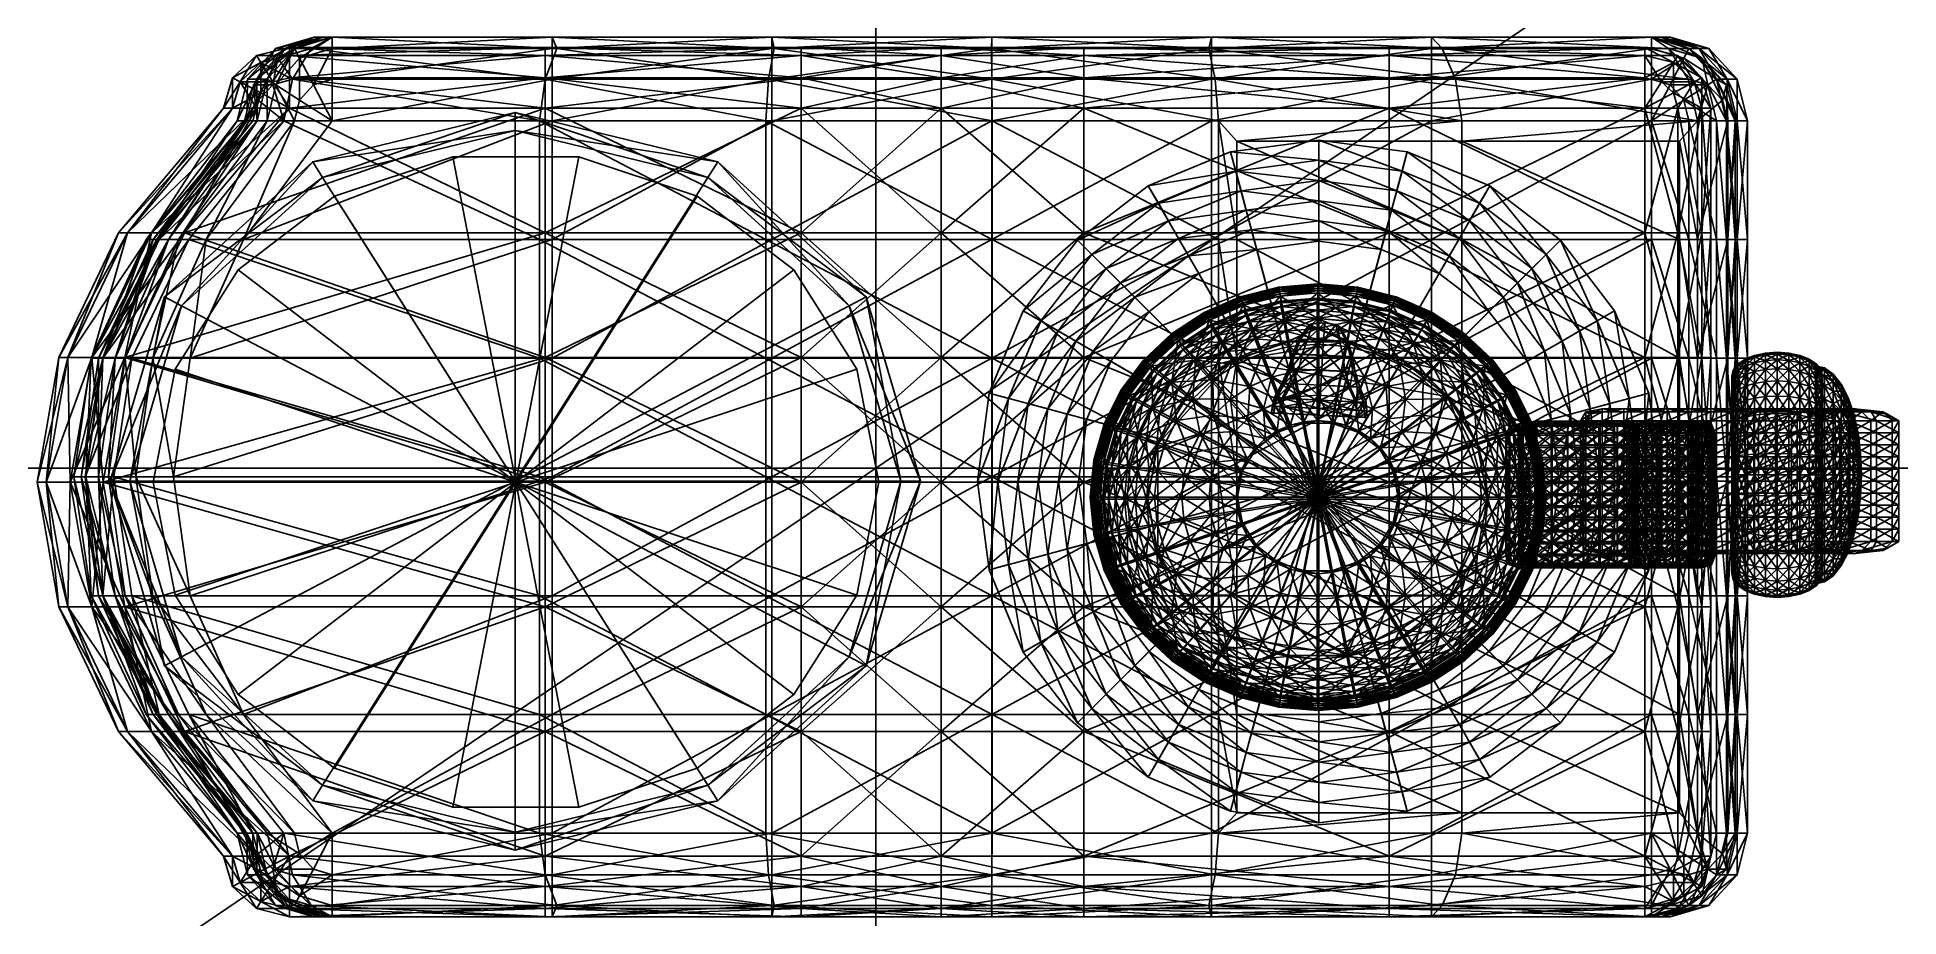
# Model space of a CAD drawing. Header units: inches. Extents: x -290 to 285, y -200 to 203.
# Drawn here: x -41.1 to 47.9, y -20.8 to 21.3 of the extents above; entities that cross this region are included whole.
import ezdxf

# ---------------------------------------------------------------- set-up
doc = ezdxf.new("R2010")
doc.units = ezdxf.units.IN
doc.header["$MEASUREMENT"] = 0
doc.layers.get('0').update_dxf_attribs({"color": 76, "true_color": 0x3d8706})

msp = doc.modelspace()

# ---------------------------------------------------------------- meshes
at = {"color": 254, "true_color": 0xe8e8e8}
mesh = msp.add_polyface(dxfattribs=at)
corners = [(-286.904, -193.344, 1.482), (-143.945, -193.344, 1.482), (-0.986, -193.344, 1.482), (141.973, -193.344, 1.482), (284.932, -193.344, 1.482), (-286.904, -96.336, 1.482), (-143.945, -96.336, 1.482), (-0.986, -96.336, 1.482), (141.973, -96.336, 1.482), (284.932, -96.336, 1.482), (-286.904, 0.671, 1.482), (-143.945, 0.671, 1.482), (-0.986, 0.671, 1.482), (141.973, 0.671, 1.482), (284.932, 0.671, 1.482), (-286.904, 97.679, 1.482), (-143.945, 97.679, 1.482), (-0.986, 97.679, 1.482), (141.973, 97.679, 1.482), (284.932, 97.679, 1.482), (-286.904, 194.687, 1.482), (-143.945, 194.687, 1.482), (-0.986, 194.687, 1.482), (141.973, 194.687, 1.482), (284.932, 194.687, 1.482)]
mesh.append_faces([[corners[k] for k in face] for face in [(5, 0, 6, 5), (1, 6, 0, 1), (6, 1, 7, 6), (2, 7, 1, 2), (7, 2, 8, 7), (3, 8, 2, 3), (8, 3, 9, 8), (4, 9, 3, 4), (10, 5, 11, 10), (6, 11, 5, 6), (11, 6, 12, 11), (7, 12, 6, 7), (12, 7, 13, 12), (8, 13, 7, 8), (13, 8, 14, 13), (9, 14, 8, 9), (15, 10, 16, 15), (11, 16, 10, 11), (16, 11, 17, 16), (12, 17, 11, 12), (17, 12, 18, 17), (13, 18, 12, 13), (18, 13, 19, 18), (14, 19, 13, 14), (20, 15, 21, 20), (16, 21, 15, 16), (21, 16, 22, 21), (17, 22, 16, 17), (22, 17, 23, 22), (18, 23, 17, 18), (23, 18, 24, 23), (19, 24, 18, 19)]], dxfattribs={"vtx1": -1, "vtx3": -1, "color": 254})
at = {"color": 250, "true_color": 0x2a2a28}
mesh = msp.add_polyface(dxfattribs=at)
corners = [(-16.777, 11.916, 11.58), (-16.777, 17.874, 11.58), (-29.003, 17.874, 11.58), (-34.018, 11.916, 11.58), (-4.552, 11.916, 11.58), (-16.777, 5.958, 11.58), (-4.552, 5.958, 11.58), (-16.777, 0, 11.58), (-36.875, 5.958, 11.58), (-4.552, 0, 11.58), (-29.003, 19.323, 11.192), (-29.789, 19.129, 11.192), (-30.364, 18.599, 11.192), (-30.575, 17.874, 11.192), (-16.777, 19.323, 11.192), (-4.552, 17.874, 11.58), (-30.364, 20.048, 10.131), (-29.003, 20.384, 10.131), (-16.777, 20.384, 10.131), (-4.552, 19.323, 11.192), (-29.003, 20.773, 8.011), (-30.575, 20.384, 8.011), (-16.777, 20.773, 8.011), (-4.552, 20.384, 10.131), (-29.003, 20.773, 7.769), (-30.575, 20.384, 7.769), (-16.777, 20.773, 7.769), (-4.552, 20.773, 8.011), (-29.003, 20.773, 7.528), (-30.575, 20.384, 7.528), (-16.777, 20.773, 7.528), (-4.552, 20.773, 7.769), (-29.003, 20.773, 7.286), (-30.575, 20.384, 7.286), (-16.777, 20.773, 7.286), (-4.552, 20.773, 7.528), (-29.003, 20.773, 7.045), (-30.575, 20.384, 7.045), (-16.777, 20.773, 7.045), (-4.552, 20.773, 7.286), (-29.003, 20.773, 6.803), (-30.575, 20.384, 6.803), (-16.777, 20.773, 6.803), (-29.003, 20.773, 6.562), (-30.575, 20.384, 6.562), (-16.777, 20.773, 6.562), (-30.364, 20.048, 4.605), (-29.003, 20.384, 4.605), (-16.777, 20.384, 4.605), (-29.789, 19.129, 3.544), (-29.003, 19.323, 3.544), (-16.777, 19.323, 3.544), (-29.003, 17.874, 3.155), (-30.364, 18.599, 3.544), (-30.575, 17.874, 3.544), (-16.777, 17.874, 3.155), (-16.777, 5.958, 3.155), (-16.777, 0, 3.155), (-37.909, 0, 3.155), (-16.777, 11.916, 3.155), (-36.875, 5.958, 3.155), (-34.018, 11.916, 3.155)]
mesh.append_faces([[corners[k] for k in face] for face in [(0, 1, 2, 0), (2, 3, 0, 2), (1, 0, 4, 1), (5, 0, 3, 5), (0, 5, 6, 0), (7, 5, 8, 7), (5, 7, 9, 5), (14, 1, 15, 14), (10, 2, 1, 10), (1, 14, 10, 1), (16, 11, 10, 16), (10, 17, 16, 10), (18, 14, 19, 18), (17, 10, 14, 17), (14, 18, 17, 14), (17, 20, 21, 17), (22, 18, 23, 22), (20, 17, 18, 20), (18, 22, 20, 18), (20, 24, 25, 20), (26, 22, 27, 26), (24, 20, 22, 24), (22, 26, 24, 22), (24, 28, 29, 24), (30, 26, 31, 30), (28, 24, 26, 28), (26, 30, 28, 26), (28, 32, 33, 28), (34, 30, 35, 34), (32, 28, 30, 32), (30, 34, 32, 30), (32, 36, 37, 32), (38, 34, 39, 38), (36, 32, 34, 36), (34, 38, 36, 34), (36, 40, 41, 36), (40, 36, 38, 40), (38, 42, 40, 38), (40, 43, 44, 40), (43, 40, 42, 43), (42, 45, 43, 42), (46, 44, 43, 46), (43, 47, 46, 43), (47, 43, 45, 47), (45, 48, 47, 45), (49, 46, 47, 49), (47, 50, 49, 47), (50, 47, 48, 50), (48, 51, 50, 48), (52, 50, 51, 52), (51, 55, 52, 51), (56, 57, 58, 56), (59, 56, 60, 59), (61, 52, 55, 61), (55, 59, 61, 55)]], dxfattribs={"vtx2": -1, "vtx3": -1, "color": 250})
mesh.append_faces([[corners[k] for k in face] for face in [(2, 10, 11, 2), (2, 11, 12, 2), (2, 12, 13, 2), (50, 52, 49, 50), (49, 52, 53, 49), (53, 52, 54, 53)]], dxfattribs={"vtx3": -1, "color": 250})
mesh = msp.add_polyface(dxfattribs=at)
corners = [(-29.003, 17.874, 11.58), (-30.575, 17.874, 11.192), (-35.59, 11.916, 11.192), (-31.361, 19.129, 10.131), (-30.364, 18.599, 11.192), (-29.789, 19.129, 11.192), (-30.364, 20.048, 10.131), (-31.725, 17.874, 10.131), (-36.741, 11.916, 10.131), (-30.575, 20.384, 8.011), (-29.003, 20.384, 10.131), (-31.725, 19.323, 8.011), (-32.146, 17.874, 8.011), (-37.162, 11.916, 8.011), (-30.575, 20.384, 7.769), (-29.003, 20.773, 8.011), (-31.725, 19.323, 7.769), (-32.146, 17.874, 7.769), (-37.162, 11.916, 7.769), (-30.575, 20.384, 7.528), (-29.003, 20.773, 7.769), (-31.725, 19.323, 7.528), (-32.146, 17.874, 7.528), (-37.162, 11.916, 7.528), (-30.575, 20.384, 7.286), (-29.003, 20.773, 7.528), (-31.725, 19.323, 7.286), (-32.146, 17.874, 7.286), (-37.162, 11.916, 7.286), (-30.575, 20.384, 7.045), (-29.003, 20.773, 7.286), (-31.725, 19.323, 7.045), (-32.146, 17.874, 7.045), (-37.162, 11.916, 7.045), (-30.575, 20.384, 6.803), (-29.003, 20.773, 7.045), (-31.725, 19.323, 6.803), (-32.146, 17.874, 6.803), (-37.162, 11.916, 6.803), (-30.575, 20.384, 6.562), (-29.003, 20.773, 6.803), (-31.725, 19.323, 6.562), (-32.146, 17.874, 6.562), (-37.162, 11.916, 6.562), (-31.361, 19.129, 4.605), (-30.364, 20.048, 4.605), (-31.725, 17.874, 4.605), (-36.741, 11.916, 4.605), (-30.364, 18.599, 3.544), (-29.789, 19.129, 3.544), (-30.575, 17.874, 3.544), (-35.59, 11.916, 3.544), (-34.018, 11.916, 3.155), (-29.003, 17.874, 3.155)]
mesh.append_faces([[corners[k] for k in face] for face in [(0, 1, 2, 0), (3, 4, 5, 3), (5, 6, 3, 5), (7, 1, 4, 7), (4, 3, 7, 4), (1, 7, 8, 1), (9, 6, 10, 9), (11, 3, 6, 11), (6, 9, 11, 6), (12, 7, 3, 12), (3, 11, 12, 3), (7, 12, 13, 7), (14, 9, 15, 14), (16, 11, 9, 16), (9, 14, 16, 9), (17, 12, 11, 17), (11, 16, 17, 11), (12, 17, 18, 12), (19, 14, 20, 19), (21, 16, 14, 21), (14, 19, 21, 14), (22, 17, 16, 22), (16, 21, 22, 16), (17, 22, 23, 17), (24, 19, 25, 24), (26, 21, 19, 26), (19, 24, 26, 19), (27, 22, 21, 27), (21, 26, 27, 21), (22, 27, 28, 22), (29, 24, 30, 29), (31, 26, 24, 31), (24, 29, 31, 24), (32, 27, 26, 32), (26, 31, 32, 26), (27, 32, 33, 27), (34, 29, 35, 34), (36, 31, 29, 36), (29, 34, 36, 29), (37, 32, 31, 37), (31, 36, 37, 31), (32, 37, 38, 32), (39, 34, 40, 39), (41, 36, 34, 41), (34, 39, 41, 34), (42, 37, 36, 42), (36, 41, 42, 36), (37, 42, 43, 37), (44, 41, 39, 44), (39, 45, 44, 39), (46, 42, 41, 46), (41, 44, 46, 41), (47, 43, 42, 47), (42, 46, 47, 42), (48, 44, 45, 48), (45, 49, 48, 45), (50, 46, 44, 50), (44, 48, 50, 44), (51, 47, 46, 51), (46, 50, 51, 46), (52, 51, 50, 52), (50, 53, 52, 50)]], dxfattribs={"vtx2": -1, "vtx3": -1, "color": 250})
mesh = msp.add_polyface(dxfattribs=at)
corners = [(-17.049, 11.585, 86.294), (-17.049, 17.256, 86.294), (-29.272, 17.256, 86.294), (-33.806, 11.585, 86.294), (-6.235, 11.585, 86.294), (-17.049, 5.913, 86.294), (-6.235, 5.913, 86.294), (-17.049, 0.242, 86.294), (-36.539, 5.913, 86.294), (-6.235, 0.242, 86.294), (-16.789, 19.256, 85.844), (-6.235, 17.256, 86.294), (-28.853, 19.256, 85.844), (-16.221, 20.72, 84.328), (-6.115, 19.256, 85.844), (-27.957, 20.72, 84.328), (-26.961, 21.256, 82.933), (-28.755, 20.72, 82.933), (-16.456, 21.256, 82.933), (-27.401, 21.256, 79.723), (-29.221, 20.72, 79.723), (-16.746, 21.256, 79.723), (-5.952, 21.256, 82.933), (-27.817, 21.256, 76.514), (-29.661, 20.72, 76.514), (-17.019, 21.256, 76.514), (-6.091, 21.256, 79.723), (-27.817, 21.256, 73.304), (-29.661, 20.72, 73.304), (-17.019, 21.256, 73.304), (-6.222, 21.256, 76.514), (-27.817, 21.256, 70.094), (-29.661, 20.72, 70.094), (-17.019, 21.256, 70.094), (-6.222, 21.256, 73.304), (-27.401, 21.256, 66.884), (-29.221, 20.72, 66.884), (-16.746, 21.256, 66.884), (-6.222, 21.256, 70.094), (-26.961, 21.256, 63.675), (-28.755, 20.72, 63.675), (-16.456, 21.256, 63.675), (-6.091, 21.256, 66.884), (-28.515, 20.256, 61.994), (-26.961, 20.72, 61.994), (-16.456, 20.72, 61.994), (-5.952, 21.256, 63.675), (-27.858, 18.988, 60.764), (-26.961, 19.256, 60.764), (-28.515, 18.256, 60.764), (-16.456, 19.256, 60.764), (-5.952, 20.72, 61.994), (-26.961, 17.256, 60.313), (-28.755, 17.256, 60.764), (-16.456, 17.256, 60.313), (-5.952, 19.256, 60.764), (-16.456, 0.242, 60.313), (-16.456, 5.913, 60.313), (-5.952, 5.913, 60.313), (-34.54, 0.242, 60.313), (-16.456, 11.585, 60.313), (-5.952, 11.585, 60.313), (-33.742, 5.913, 60.313), (-31.191, 11.585, 60.313)]
mesh.append_faces([[corners[k] for k in face] for face in [(0, 1, 2, 0), (2, 3, 0, 2), (1, 0, 4, 1), (5, 0, 3, 5), (0, 5, 6, 0), (7, 5, 8, 7), (5, 7, 9, 5), (10, 1, 11, 10), (12, 2, 1, 12), (1, 10, 12, 1), (13, 10, 14, 13), (15, 12, 10, 15), (10, 13, 15, 10), (15, 16, 17, 15), (16, 15, 13, 16), (13, 18, 16, 13), (16, 19, 20, 16), (21, 18, 22, 21), (19, 16, 18, 19), (18, 21, 19, 18), (19, 23, 24, 19), (25, 21, 26, 25), (23, 19, 21, 23), (21, 25, 23, 21), (23, 27, 28, 23), (29, 25, 30, 29), (27, 23, 25, 27), (25, 29, 27, 25), (27, 31, 32, 27), (33, 29, 34, 33), (31, 27, 29, 31), (29, 33, 31, 29), (31, 35, 36, 31), (37, 33, 38, 37), (35, 31, 33, 35), (33, 37, 35, 33), (35, 39, 40, 35), (41, 37, 42, 41), (39, 35, 37, 39), (37, 41, 39, 37), (43, 40, 39, 43), (39, 44, 43, 39), (45, 41, 46, 45), (44, 39, 41, 44), (41, 45, 44, 41), (47, 43, 44, 47), (44, 48, 47, 44), (43, 47, 49, 43), (50, 45, 51, 50), (48, 44, 45, 48), (45, 50, 48, 45), (54, 50, 55, 54), (52, 48, 50, 52), (50, 54, 52, 50), (56, 57, 58, 56), (57, 56, 59, 57), (57, 60, 61, 57), (60, 57, 62, 60), (63, 52, 54, 63), (54, 60, 63, 54)]], dxfattribs={"vtx2": -1, "vtx3": -1, "color": 250})
mesh.append_faces([[corners[k] for k in face] for face in [(48, 52, 47, 48), (47, 52, 49, 47), (49, 52, 53, 49)]], dxfattribs={"vtx3": -1, "color": 250})
mesh = msp.add_polyface(dxfattribs=at)
corners = [(-29.272, 17.256, 86.294), (-28.853, 19.256, 85.844), (-29.802, 18.988, 85.844), (-30.497, 18.256, 85.844), (-30.751, 17.256, 85.844), (-35.226, 11.585, 85.844), (-29.556, 20.256, 84.328), (-27.957, 20.72, 84.328), (-30.726, 18.988, 84.328), (-31.154, 17.256, 84.328), (-35.506, 11.585, 84.328), (-28.755, 20.72, 82.933), (-30.068, 19.256, 82.933), (-30.549, 17.256, 82.933), (-34.779, 11.585, 82.933), (-29.221, 20.72, 79.723), (-26.961, 21.256, 82.933), (-30.553, 19.256, 79.723), (-31.041, 17.256, 79.723), (-35.332, 11.585, 79.723), (-29.661, 20.72, 76.514), (-27.401, 21.256, 79.723), (-31.011, 19.256, 76.514), (-31.505, 17.256, 76.514), (-35.853, 11.585, 76.514), (-29.661, 20.72, 73.304), (-27.817, 21.256, 76.514), (-31.011, 19.256, 73.304), (-31.505, 17.256, 73.304), (-35.853, 11.585, 73.304), (-29.661, 20.72, 70.094), (-27.817, 21.256, 73.304), (-31.011, 19.256, 70.094), (-31.505, 17.256, 70.094), (-35.853, 11.585, 70.094), (-29.221, 20.72, 66.884), (-27.817, 21.256, 70.094), (-30.553, 19.256, 66.884), (-31.041, 17.256, 66.884), (-35.332, 11.585, 66.884), (-28.755, 20.72, 63.675), (-27.401, 21.256, 66.884), (-30.068, 19.256, 63.675), (-30.549, 17.256, 63.675), (-34.779, 11.585, 63.675), (-29.652, 18.988, 61.994), (-28.515, 20.256, 61.994), (-30.068, 17.256, 61.994), (-34.298, 11.585, 61.994), (-28.515, 18.256, 60.764), (-28.755, 17.256, 60.764), (-32.985, 11.585, 60.764), (-26.961, 17.256, 60.313), (-31.191, 11.585, 60.313)]
mesh.append_faces([[corners[k] for k in face] for face in [(0, 4, 5, 0), (6, 2, 1, 6), (1, 7, 6, 1), (8, 3, 2, 8), (2, 6, 8, 2), (9, 4, 3, 9), (3, 8, 9, 3), (4, 9, 10, 4), (11, 6, 7, 11), (12, 8, 6, 12), (6, 11, 12, 6), (13, 9, 8, 13), (8, 12, 13, 8), (14, 10, 9, 14), (9, 13, 14, 9), (15, 11, 16, 15), (17, 12, 11, 17), (11, 15, 17, 11), (18, 13, 12, 18), (12, 17, 18, 12), (13, 18, 19, 13), (20, 15, 21, 20), (22, 17, 15, 22), (15, 20, 22, 15), (23, 18, 17, 23), (17, 22, 23, 17), (18, 23, 24, 18), (25, 20, 26, 25), (27, 22, 20, 27), (20, 25, 27, 20), (28, 23, 22, 28), (22, 27, 28, 22), (23, 28, 29, 23), (30, 25, 31, 30), (32, 27, 25, 32), (25, 30, 32, 25), (33, 28, 27, 33), (27, 32, 33, 27), (28, 33, 34, 28), (35, 30, 36, 35), (37, 32, 30, 37), (30, 35, 37, 30), (38, 33, 32, 38), (32, 37, 38, 32), (33, 38, 39, 33), (40, 35, 41, 40), (42, 37, 35, 42), (35, 40, 42, 35), (43, 38, 37, 43), (37, 42, 43, 37), (38, 43, 44, 38), (45, 42, 40, 45), (40, 46, 45, 40), (47, 43, 42, 47), (42, 45, 47, 42), (43, 47, 48, 43), (49, 45, 46, 49), (50, 47, 45, 50), (45, 49, 50, 45), (47, 50, 51, 47), (50, 52, 53, 50)]], dxfattribs={"vtx2": -1, "vtx3": -1, "color": 250})
mesh.append_faces([[corners[k] for k in face] for face in [(0, 1, 2, 0), (0, 2, 3, 0), (0, 3, 4, 0)]], dxfattribs={"vtx3": -1, "color": 250})
mesh = msp.add_polyface(dxfattribs=at)
corners = [(-6.235, 11.585, 86.294), (-6.235, 17.256, 86.294), (-17.049, 17.256, 86.294), (4.579, 11.585, 86.294), (4.579, 17.256, 86.294), (-6.235, 5.913, 86.294), (-17.049, 11.585, 86.294), (4.579, 5.913, 86.294), (-6.235, 0.242, 86.294), (-17.049, 5.913, 86.294), (4.579, 0.242, 86.294), (-6.115, 19.256, 85.844), (4.558, 19.256, 85.844), (-16.789, 19.256, 85.844), (-5.841, 20.72, 84.328), (4.539, 20.72, 84.328), (-16.221, 20.72, 84.328), (4.553, 21.256, 82.933), (14.919, 20.72, 84.328), (-5.952, 21.256, 82.933), (-16.456, 21.256, 82.933), (4.565, 21.256, 79.723), (15.058, 21.256, 82.933), (-6.091, 21.256, 79.723), (-16.746, 21.256, 79.723), (-6.222, 21.256, 76.514), (4.576, 21.256, 76.514), (-17.019, 21.256, 76.514), (-6.222, 21.256, 73.304), (4.576, 21.256, 73.304), (-17.019, 21.256, 73.304), (-6.222, 21.256, 70.094), (4.576, 21.256, 70.094), (-17.019, 21.256, 70.094), (-6.091, 21.256, 66.884), (4.565, 21.256, 66.884), (-16.746, 21.256, 66.884), (-5.952, 21.256, 63.675), (4.553, 21.256, 63.675), (-16.456, 21.256, 63.675), (4.553, 20.72, 61.994), (15.058, 21.256, 63.675), (-5.952, 20.72, 61.994), (-16.456, 20.72, 61.994), (4.553, 19.256, 60.764), (15.058, 20.72, 61.994), (-5.952, 19.256, 60.764), (-16.456, 19.256, 60.764), (4.553, 17.256, 60.313), (15.058, 19.256, 60.764), (-5.952, 17.256, 60.313), (-16.456, 17.256, 60.313), (4.553, 0.242, 60.313), (4.553, 5.913, 60.313), (15.058, 5.913, 60.313), (-5.952, 0.242, 60.313), (-5.952, 5.913, 60.313), (-16.456, 0.242, 60.313), (4.553, 11.585, 60.313), (15.058, 11.585, 60.313), (-5.952, 11.585, 60.313), (-16.456, 5.913, 60.313), (15.058, 17.256, 60.313), (-16.456, 11.585, 60.313)]
mesh.append_faces([[corners[k] for k in face] for face in [(0, 1, 2, 0), (3, 4, 1, 3), (1, 0, 3, 1), (5, 0, 6, 5), (7, 3, 0, 7), (0, 5, 7, 0), (8, 5, 9, 8), (10, 7, 5, 10), (5, 8, 10, 5), (11, 1, 4, 11), (4, 12, 11, 4), (1, 11, 13, 1), (14, 11, 12, 14), (12, 15, 14, 12), (11, 14, 16, 11), (17, 15, 18, 17), (19, 14, 15, 19), (15, 17, 19, 15), (20, 16, 14, 20), (14, 19, 20, 14), (21, 17, 22, 21), (23, 19, 17, 23), (17, 21, 23, 17), (19, 23, 24, 19), (25, 23, 21, 25), (21, 26, 25, 21), (23, 25, 27, 23), (28, 25, 26, 28), (26, 29, 28, 26), (25, 28, 30, 25), (31, 28, 29, 31), (29, 32, 31, 29), (28, 31, 33, 28), (34, 31, 32, 34), (32, 35, 34, 32), (31, 34, 36, 31), (37, 34, 35, 37), (35, 38, 37, 35), (34, 37, 39, 34), (40, 38, 41, 40), (42, 37, 38, 42), (38, 40, 42, 38), (37, 42, 43, 37), (44, 40, 45, 44), (46, 42, 40, 46), (40, 44, 46, 40), (42, 46, 47, 42), (48, 44, 49, 48), (50, 46, 44, 50), (44, 48, 50, 44), (46, 50, 51, 46), (52, 53, 54, 52), (55, 56, 53, 55), (53, 52, 55, 53), (56, 55, 57, 56), (53, 58, 59, 53), (56, 60, 58, 56), (58, 53, 56, 58), (60, 56, 61, 60), (58, 48, 62, 58), (60, 50, 48, 60), (48, 58, 60, 48), (63, 51, 50, 63), (50, 60, 63, 50)]], dxfattribs={"vtx2": -1, "vtx3": -1, "color": 250})
mesh = msp.add_polyface(dxfattribs=at)
corners = [(-4.552, 11.916, 11.58), (-4.552, 17.874, 11.58), (-16.777, 17.874, 11.58), (2.134, 11.916, 11.58), (2.134, 17.874, 11.58), (-4.552, 5.958, 11.58), (-16.777, 11.916, 11.58), (2.134, 5.958, 11.58), (-4.552, 0, 11.58), (-16.777, 5.958, 11.58), (2.134, 0, 11.58), (-4.552, 19.323, 11.192), (2.134, 19.323, 11.192), (-16.777, 19.323, 11.192), (-4.552, 20.384, 10.131), (2.134, 20.384, 10.131), (-16.777, 20.384, 10.131), (-4.552, 20.773, 8.011), (2.134, 20.773, 8.011), (-16.777, 20.773, 8.011), (-4.552, 20.773, 7.769), (2.134, 20.773, 7.769), (-16.777, 20.773, 7.769), (-4.552, 20.773, 7.528), (2.134, 20.773, 7.528), (-16.777, 20.773, 7.528), (-4.552, 20.773, 7.286), (2.134, 20.773, 7.286), (-16.777, 20.773, 7.286), (-4.552, 20.773, 7.045), (2.134, 20.773, 7.045), (-16.777, 20.773, 7.045), (-4.552, 20.773, 6.803), (2.134, 20.773, 6.803), (-16.777, 20.773, 6.803), (-4.552, 20.773, 6.562), (2.134, 20.773, 6.562), (-16.777, 20.773, 6.562), (-4.552, 20.384, 4.605), (2.134, 20.384, 4.605), (-16.777, 20.384, 4.605), (-4.552, 19.323, 3.544), (2.134, 19.323, 3.544), (-16.777, 19.323, 3.544), (-4.552, 17.874, 3.155), (2.134, 17.874, 3.155), (-16.777, 17.874, 3.155), (-4.552, 0, 3.155), (-4.552, 5.958, 3.155), (2.134, 5.958, 3.155), (2.134, 0, 3.155), (-16.777, 0, 3.155), (-16.777, 5.958, 3.155), (-4.552, 11.916, 3.155), (2.134, 11.916, 3.155), (-16.777, 11.916, 3.155)]
mesh.append_faces([[corners[k] for k in face] for face in [(0, 1, 2, 0), (3, 4, 1, 3), (1, 0, 3, 1), (5, 0, 6, 5), (7, 3, 0, 7), (0, 5, 7, 0), (8, 5, 9, 8), (10, 7, 5, 10), (5, 8, 10, 5), (11, 1, 4, 11), (4, 12, 11, 4), (1, 11, 13, 1), (14, 11, 12, 14), (12, 15, 14, 12), (11, 14, 16, 11), (17, 14, 15, 17), (15, 18, 17, 15), (14, 17, 19, 14), (20, 17, 18, 20), (18, 21, 20, 18), (17, 20, 22, 17), (23, 20, 21, 23), (21, 24, 23, 21), (20, 23, 25, 20), (26, 23, 24, 26), (24, 27, 26, 24), (23, 26, 28, 23), (29, 26, 27, 29), (27, 30, 29, 27), (26, 29, 31, 26), (32, 29, 30, 32), (30, 33, 32, 30), (34, 31, 29, 34), (29, 32, 34, 29), (35, 32, 33, 35), (33, 36, 35, 33), (37, 34, 32, 37), (32, 35, 37, 32), (38, 35, 36, 38), (36, 39, 38, 36), (40, 37, 35, 40), (35, 38, 40, 35), (41, 38, 39, 41), (39, 42, 41, 39), (43, 40, 38, 43), (38, 41, 43, 38), (44, 41, 42, 44), (42, 45, 44, 42), (46, 43, 41, 46), (41, 44, 46, 41), (47, 48, 49, 47), (49, 50, 47, 49), (51, 52, 48, 51), (48, 47, 51, 48), (48, 53, 54, 48), (54, 49, 48, 54), (52, 55, 53, 52), (53, 48, 52, 53), (53, 44, 45, 53), (45, 54, 53, 45), (55, 46, 44, 55), (44, 53, 55, 44)]], dxfattribs={"vtx2": -1, "vtx3": -1, "color": 250})
mesh = msp.add_polyface(dxfattribs=at)
corners = [(8.946, 11.916, 9.102), (8.946, 17.874, 9.102), (2.134, 17.874, 11.58), (2.134, 11.916, 11.58), (23.533, 11.916, 8.418), (23.533, 17.874, 8.418), (8.946, 5.958, 9.102), (2.134, 5.958, 11.58), (23.533, 5.958, 8.418), (8.946, 0, 9.102), (2.134, 0, 11.58), (23.533, 0, 8.418), (8.946, 19.323, 8.714), (23.533, 19.323, 8.03), (2.134, 19.323, 11.192), (8.946, 20.384, 7.653), (23.533, 20.384, 7.653), (2.134, 20.384, 10.131), (8.946, 20.773, 7.503), (23.533, 20.773, 7.503), (2.134, 20.773, 8.011), (8.946, 20.773, 7.262), (23.533, 20.773, 7.262), (2.134, 20.773, 7.769), (8.946, 20.773, 7.02), (2.134, 20.773, 7.528), (8.946, 20.773, 6.778), (23.533, 20.773, 7.02), (2.134, 20.773, 7.286), (8.946, 20.773, 6.537), (23.533, 20.773, 6.778), (2.134, 20.773, 7.045), (8.946, 20.773, 6.295), (23.533, 20.773, 6.537), (2.134, 20.773, 6.803), (8.946, 20.773, 6.054), (23.533, 20.773, 6.295), (2.134, 20.773, 6.562), (8.946, 20.384, 4.605), (23.533, 20.773, 6.054), (2.134, 20.384, 4.605), (8.946, 19.323, 3.544), (23.533, 20.384, 4.605), (2.134, 19.323, 3.544), (8.946, 17.874, 3.155), (23.533, 19.323, 3.544), (2.134, 17.874, 3.155), (8.946, 0, 3.155), (8.946, 5.958, 3.155), (23.533, 5.958, 3.155), (2.134, 0, 3.155), (2.134, 5.958, 3.155), (8.946, 11.916, 3.155), (23.533, 11.916, 3.155), (2.134, 11.916, 3.155), (23.533, 17.874, 3.155)]
mesh.append_faces([[corners[k] for k in face] for face in [(0, 1, 2, 0), (2, 3, 0, 2), (4, 5, 1, 4), (1, 0, 4, 1), (6, 0, 3, 6), (3, 7, 6, 3), (8, 4, 0, 8), (0, 6, 8, 0), (9, 6, 7, 9), (7, 10, 9, 7), (11, 8, 6, 11), (6, 9, 11, 6), (12, 1, 5, 12), (5, 13, 12, 5), (14, 2, 1, 14), (1, 12, 14, 1), (15, 12, 13, 15), (13, 16, 15, 13), (17, 14, 12, 17), (12, 15, 17, 12), (18, 15, 16, 18), (16, 19, 18, 16), (20, 17, 15, 20), (15, 18, 20, 15), (21, 18, 19, 21), (19, 22, 21, 19), (23, 20, 18, 23), (18, 21, 23, 18), (24, 21, 22, 24), (25, 23, 21, 25), (21, 24, 25, 21), (26, 24, 27, 26), (28, 25, 24, 28), (24, 26, 28, 24), (29, 26, 30, 29), (31, 28, 26, 31), (26, 29, 31, 26), (32, 29, 33, 32), (34, 31, 29, 34), (29, 32, 34, 29), (35, 32, 36, 35), (37, 34, 32, 37), (32, 35, 37, 32), (38, 35, 39, 38), (40, 37, 35, 40), (35, 38, 40, 35), (41, 38, 42, 41), (43, 40, 38, 43), (38, 41, 43, 38), (44, 41, 45, 44), (46, 43, 41, 46), (41, 44, 46, 41), (47, 48, 49, 47), (50, 51, 48, 50), (48, 47, 50, 48), (48, 52, 53, 48), (51, 54, 52, 51), (52, 48, 51, 52), (52, 44, 55, 52), (54, 46, 44, 54), (44, 52, 54, 44)]], dxfattribs={"vtx2": -1, "vtx3": -1, "color": 250})
mesh = msp.add_polyface(dxfattribs=at)
corners = [(15.393, 11.585, 86.294), (15.393, 17.256, 86.294), (4.579, 17.256, 86.294), (4.579, 11.585, 86.294), (16.259, 16.29, 87.512), (16.259, 11.585, 87.512), (27.017, 11.585, 87.512), (15.393, 5.913, 86.294), (4.579, 5.913, 86.294), (16.259, 5.913, 87.512), (27.017, 5.913, 87.512), (15.393, 0.242, 86.294), (4.579, 0.242, 86.294), (16.259, 0.242, 87.512), (27.017, 0.242, 87.512), (15.232, 19.256, 85.844), (27.017, 17.256, 86.294), (4.558, 19.256, 85.844), (14.919, 20.72, 84.328), (26.705, 19.256, 85.844), (4.539, 20.72, 84.328), (15.058, 21.256, 82.933), (26.074, 20.72, 84.328), (25.562, 21.256, 82.933), (4.553, 21.256, 82.933), (15.22, 21.256, 79.723), (25.876, 21.256, 79.723), (4.565, 21.256, 79.723), (15.374, 21.256, 76.514), (4.576, 21.256, 76.514), (15.374, 21.256, 73.304), (26.171, 21.256, 76.514), (4.576, 21.256, 73.304), (15.374, 21.256, 70.094), (26.171, 21.256, 73.304), (4.576, 21.256, 70.094), (15.22, 21.256, 66.884), (26.171, 21.256, 70.094), (4.565, 21.256, 66.884), (15.058, 21.256, 63.675), (25.876, 21.256, 66.884), (25.562, 21.256, 63.675), (4.553, 21.256, 63.675), (15.058, 20.72, 61.994), (25.562, 20.72, 61.994), (4.553, 20.72, 61.994), (15.058, 19.256, 60.764), (25.562, 19.256, 60.764), (4.553, 19.256, 60.764), (15.058, 17.256, 60.313), (25.562, 17.256, 60.313), (4.553, 17.256, 60.313), (15.058, 0.242, 60.313), (15.058, 5.913, 60.313), (25.562, 5.913, 60.313), (25.562, 0.242, 60.313), (4.553, 0.242, 60.313), (15.058, 11.585, 60.313), (25.562, 11.585, 60.313), (4.553, 5.913, 60.313), (4.553, 11.585, 60.313), (27.017, 16.29, 87.512)]
mesh.append_faces([[corners[k] for k in face] for face in [(0, 1, 2, 0), (2, 3, 0, 2), (4, 5, 6, 4), (7, 0, 3, 7), (3, 8, 7, 3), (5, 9, 10, 5), (11, 7, 8, 11), (8, 12, 11, 8), (9, 13, 14, 9), (15, 1, 16, 15), (17, 2, 1, 17), (1, 15, 17, 1), (18, 15, 19, 18), (20, 17, 15, 20), (15, 18, 20, 15), (21, 18, 22, 21), (22, 23, 21, 22), (18, 21, 24, 18), (25, 21, 23, 25), (23, 26, 25, 23), (21, 25, 27, 21), (28, 25, 26, 28), (29, 27, 25, 29), (25, 28, 29, 25), (30, 28, 31, 30), (32, 29, 28, 32), (28, 30, 32, 28), (33, 30, 34, 33), (35, 32, 30, 35), (30, 33, 35, 30), (36, 33, 37, 36), (38, 35, 33, 38), (33, 36, 38, 33), (39, 36, 40, 39), (40, 41, 39, 40), (42, 38, 36, 42), (36, 39, 42, 36), (43, 39, 41, 43), (41, 44, 43, 41), (39, 43, 45, 39), (46, 43, 44, 46), (44, 47, 46, 44), (43, 46, 48, 43), (49, 46, 47, 49), (47, 50, 49, 47), (46, 49, 51, 46), (52, 53, 54, 52), (54, 55, 52, 54), (53, 52, 56, 53), (53, 57, 58, 53), (58, 54, 53, 58), (57, 53, 59, 57), (57, 49, 50, 57), (50, 58, 57, 50), (49, 57, 60, 49), (1, 0, 5, 1), (5, 4, 1, 5), (0, 7, 9, 0), (9, 5, 0, 9), (7, 11, 13, 7), (13, 9, 7, 13), (16, 1, 4, 16), (4, 61, 16, 4)]], dxfattribs={"vtx2": -1, "vtx3": -1, "color": 250})
mesh = msp.add_polyface(dxfattribs=at)
corners = [(35.758, 11.916, 7.958), (35.758, 17.874, 7.958), (23.533, 17.874, 8.418), (23.533, 11.916, 8.418), (35.758, 5.958, 7.958), (23.533, 5.958, 8.418), (35.758, 0, 7.958), (23.533, 0, 8.418), (37.33, 17.874, 7.845), (37.119, 18.599, 7.845), (36.544, 19.129, 7.845), (35.758, 19.323, 7.845), (23.533, 19.323, 8.03), (35.758, 20.384, 7.653), (37.119, 20.048, 7.653), (23.533, 20.384, 7.653), (35.758, 20.773, 7.503), (23.533, 20.773, 7.503), (35.758, 20.773, 7.262), (37.33, 20.384, 7.503), (23.533, 20.773, 7.262), (35.758, 20.773, 7.02), (37.33, 20.384, 7.262), (23.533, 20.773, 7.02), (8.946, 20.773, 7.02), (35.758, 20.773, 6.778), (37.33, 20.384, 7.02), (23.533, 20.773, 6.778), (8.946, 20.773, 6.778), (35.758, 20.773, 6.537), (37.33, 20.384, 6.778), (23.533, 20.773, 6.537), (8.946, 20.773, 6.537), (35.758, 20.773, 6.295), (37.33, 20.384, 6.537), (23.533, 20.773, 6.295), (8.946, 20.773, 6.295), (35.758, 20.773, 6.054), (37.33, 20.384, 6.295), (23.533, 20.773, 6.054), (8.946, 20.773, 6.054), (35.758, 20.384, 4.605), (37.33, 20.384, 6.054), (23.533, 20.384, 4.605), (8.946, 20.384, 4.605), (35.758, 19.323, 3.544), (37.119, 20.048, 4.605), (23.533, 19.323, 3.544), (8.946, 19.323, 3.544), (36.544, 19.129, 3.544), (35.758, 17.874, 3.155), (23.533, 17.874, 3.155), (8.946, 17.874, 3.155), (23.533, 0, 3.155), (23.533, 5.958, 3.155), (35.758, 5.958, 3.155), (35.758, 0, 3.155), (8.946, 0, 3.155), (23.533, 11.916, 3.155), (35.758, 11.916, 3.155), (8.946, 5.958, 3.155), (8.946, 11.916, 3.155)]
mesh.append_faces([[corners[k] for k in face] for face in [(0, 1, 2, 0), (2, 3, 0, 2), (4, 0, 3, 4), (3, 5, 4, 3), (6, 4, 5, 6), (5, 7, 6, 5), (12, 2, 1, 12), (1, 11, 12, 1), (13, 11, 10, 13), (10, 14, 13, 10), (15, 12, 11, 15), (11, 13, 15, 11), (16, 13, 14, 16), (17, 15, 13, 17), (13, 16, 17, 13), (18, 16, 19, 18), (20, 17, 16, 20), (16, 18, 20, 16), (21, 18, 22, 21), (23, 20, 18, 23), (18, 21, 23, 18), (20, 23, 24, 20), (25, 21, 26, 25), (27, 23, 21, 27), (21, 25, 27, 21), (23, 27, 28, 23), (29, 25, 30, 29), (31, 27, 25, 31), (25, 29, 31, 25), (27, 31, 32, 27), (33, 29, 34, 33), (35, 31, 29, 35), (29, 33, 35, 29), (31, 35, 36, 31), (37, 33, 38, 37), (39, 35, 33, 39), (33, 37, 39, 33), (35, 39, 40, 35), (41, 37, 42, 41), (43, 39, 37, 43), (37, 41, 43, 37), (39, 43, 44, 39), (45, 41, 46, 45), (47, 43, 41, 47), (41, 45, 47, 41), (43, 47, 48, 43), (51, 47, 45, 51), (45, 50, 51, 45), (47, 51, 52, 47), (53, 54, 55, 53), (55, 56, 53, 55), (54, 53, 57, 54), (54, 58, 59, 54), (59, 55, 54, 59), (58, 54, 60, 58), (58, 51, 50, 58), (50, 59, 58, 50), (51, 58, 61, 51)]], dxfattribs={"vtx2": -1, "vtx3": -1, "color": 250})
mesh.append_faces([[corners[k] for k in face] for face in [(1, 8, 9, 1), (1, 9, 10, 1), (1, 10, 11, 1), (49, 50, 45, 49)]], dxfattribs={"vtx3": -1, "color": 250})
mesh = msp.add_polyface(dxfattribs=at)
corners = [(27.017, 11.585, 87.512), (27.017, 16.29, 87.512), (16.259, 16.29, 87.512), (37.408, 11.585, 87.512), (37.408, 16.29, 87.512), (27.017, 5.913, 87.512), (16.259, 11.585, 87.512), (37.408, 5.913, 87.512), (27.017, 0.242, 87.512), (16.259, 5.913, 87.512), (37.408, 0.242, 87.512), (26.705, 19.256, 85.844), (27.017, 17.256, 86.294), (38.275, 17.256, 86.294), (37.817, 19.256, 85.844), (15.232, 19.256, 85.844), (26.074, 20.72, 84.328), (36.881, 20.72, 84.328), (14.919, 20.72, 84.328), (36.067, 21.256, 82.933), (38.479, 20.256, 84.328), (25.562, 21.256, 82.933), (36.531, 21.256, 79.723), (37.861, 20.72, 82.933), (25.876, 21.256, 79.723), (36.969, 21.256, 76.514), (38.351, 20.72, 79.723), (26.171, 21.256, 76.514), (15.374, 21.256, 76.514), (26.171, 21.256, 73.304), (36.969, 21.256, 73.304), (15.374, 21.256, 73.304), (26.171, 21.256, 70.094), (36.969, 21.256, 70.094), (15.374, 21.256, 70.094), (36.531, 21.256, 66.884), (38.813, 20.72, 70.094), (25.876, 21.256, 66.884), (15.22, 21.256, 66.884), (36.067, 21.256, 63.675), (38.351, 20.72, 66.884), (25.562, 21.256, 63.675), (36.067, 20.72, 61.994), (37.861, 20.72, 63.675), (25.562, 20.72, 61.994), (36.067, 19.256, 60.764), (37.621, 20.256, 61.994), (36.964, 18.988, 60.764), (25.562, 19.256, 60.764), (36.067, 5.913, 60.313), (37.861, 5.913, 60.764), (37.861, 0.242, 60.764), (36.067, 0.242, 60.313), (36.067, 11.585, 60.313), (37.861, 11.585, 60.764), (36.067, 17.256, 60.313), (37.861, 17.256, 60.764), (37.621, 18.256, 60.764), (25.562, 17.256, 60.313), (25.562, 0.242, 60.313), (25.562, 5.913, 60.313), (25.562, 11.585, 60.313)]
mesh.append_faces([[corners[k] for k in face] for face in [(0, 1, 2, 0), (3, 4, 1, 3), (1, 0, 3, 1), (5, 0, 6, 5), (7, 3, 0, 7), (0, 5, 7, 0), (8, 5, 9, 8), (10, 7, 5, 10), (5, 8, 10, 5), (11, 12, 13, 11), (13, 14, 11, 13), (12, 11, 15, 12), (16, 11, 14, 16), (14, 17, 16, 14), (11, 16, 18, 11), (19, 17, 20, 19), (21, 16, 17, 21), (17, 19, 21, 17), (22, 19, 23, 22), (24, 21, 19, 24), (19, 22, 24, 19), (25, 22, 26, 25), (27, 24, 22, 27), (22, 25, 27, 22), (24, 27, 28, 24), (29, 27, 25, 29), (25, 30, 29, 25), (27, 29, 31, 27), (32, 29, 30, 32), (30, 33, 32, 30), (29, 32, 34, 29), (35, 33, 36, 35), (37, 32, 33, 37), (33, 35, 37, 33), (32, 37, 38, 32), (39, 35, 40, 39), (41, 37, 35, 41), (35, 39, 41, 35), (42, 39, 43, 42), (44, 41, 39, 44), (39, 42, 44, 39), (45, 42, 46, 45), (46, 47, 45, 46), (48, 44, 42, 48), (42, 45, 48, 42), (49, 50, 51, 49), (51, 52, 49, 51), (53, 54, 50, 53), (50, 49, 53, 50), (55, 56, 54, 55), (54, 53, 55, 54), (58, 48, 45, 58), (45, 55, 58, 45), (59, 60, 49, 59), (49, 52, 59, 49), (60, 61, 53, 60), (53, 49, 60, 53), (61, 58, 55, 61), (55, 53, 61, 55), (13, 12, 1, 13), (1, 4, 13, 1)]], dxfattribs={"vtx2": -1, "vtx3": -1, "color": 250})
mesh.append_faces([[corners[k] for k in face] for face in [(56, 55, 57, 56), (57, 55, 47, 57), (47, 55, 45, 47)]], dxfattribs={"vtx3": -1, "color": 250})
mesh = msp.add_polyface(dxfattribs=at)
corners = [(38.481, 17.874, 7.653), (37.33, 17.874, 7.845), (37.33, 11.916, 7.845), (38.116, 19.129, 7.653), (37.119, 18.599, 7.845), (37.119, 20.048, 7.653), (36.544, 19.129, 7.845), (38.902, 17.874, 7.503), (38.481, 11.916, 7.653), (38.481, 19.323, 7.503), (37.33, 20.384, 7.503), (35.758, 20.773, 7.503), (38.902, 17.874, 7.262), (38.902, 11.916, 7.503), (38.481, 19.323, 7.262), (37.33, 20.384, 7.262), (35.758, 20.773, 7.262), (38.902, 17.874, 7.02), (38.902, 11.916, 7.262), (38.481, 19.323, 7.02), (37.33, 20.384, 7.02), (35.758, 20.773, 7.02), (38.902, 17.874, 6.778), (38.902, 11.916, 7.02), (38.481, 19.323, 6.778), (37.33, 20.384, 6.778), (35.758, 20.773, 6.778), (38.902, 17.874, 6.537), (38.902, 11.916, 6.778), (38.481, 19.323, 6.537), (37.33, 20.384, 6.537), (35.758, 20.773, 6.537), (38.902, 17.874, 6.295), (38.902, 11.916, 6.537), (38.481, 19.323, 6.295), (37.33, 20.384, 6.295), (35.758, 20.773, 6.295), (38.902, 17.874, 6.054), (38.902, 11.916, 6.295), (38.481, 19.323, 6.054), (37.33, 20.384, 6.054), (35.758, 20.773, 6.054), (38.481, 17.874, 4.605), (38.902, 11.916, 6.054), (38.116, 19.129, 4.605), (37.119, 20.048, 4.605), (35.758, 20.384, 4.605), (37.33, 17.874, 3.544), (38.481, 11.916, 4.605), (37.119, 18.599, 3.544), (36.544, 19.129, 3.544), (35.758, 19.323, 3.544), (35.758, 17.874, 3.155), (37.33, 11.916, 3.544)]
mesh.append_faces([[corners[k] for k in face] for face in [(0, 1, 2, 0), (3, 4, 1, 3), (1, 0, 3, 1), (5, 6, 4, 5), (4, 3, 5, 4), (7, 0, 8, 7), (9, 3, 0, 9), (0, 7, 9, 0), (10, 5, 3, 10), (3, 9, 10, 3), (5, 10, 11, 5), (12, 7, 13, 12), (14, 9, 7, 14), (7, 12, 14, 7), (15, 10, 9, 15), (9, 14, 15, 9), (10, 15, 16, 10), (17, 12, 18, 17), (19, 14, 12, 19), (12, 17, 19, 12), (20, 15, 14, 20), (14, 19, 20, 14), (15, 20, 21, 15), (22, 17, 23, 22), (24, 19, 17, 24), (17, 22, 24, 17), (25, 20, 19, 25), (19, 24, 25, 19), (20, 25, 26, 20), (27, 22, 28, 27), (29, 24, 22, 29), (22, 27, 29, 22), (30, 25, 24, 30), (24, 29, 30, 24), (25, 30, 31, 25), (32, 27, 33, 32), (34, 29, 27, 34), (27, 32, 34, 27), (35, 30, 29, 35), (29, 34, 35, 29), (30, 35, 36, 30), (37, 32, 38, 37), (39, 34, 32, 39), (32, 37, 39, 32), (40, 35, 34, 40), (34, 39, 40, 34), (35, 40, 41, 35), (42, 37, 43, 42), (44, 39, 37, 44), (37, 42, 44, 37), (45, 40, 39, 45), (39, 44, 45, 39), (40, 45, 46, 40), (47, 42, 48, 47), (49, 44, 42, 49), (42, 47, 49, 42), (50, 45, 44, 50), (44, 49, 50, 44), (45, 50, 51, 45), (52, 47, 53, 52)]], dxfattribs={"vtx2": -1, "vtx3": -1, "color": 250})
mesh.append_faces([[corners[k] for k in face] for face in [(47, 52, 49, 47), (49, 52, 50, 49)]], dxfattribs={"vtx3": -1, "color": 250})
mesh = msp.add_polyface(dxfattribs=at)
corners = [(39.715, 17.256, 85.844), (38.275, 17.256, 86.294), (38.275, 11.585, 86.294), (39.46, 18.256, 85.844), (38.766, 18.988, 85.844), (37.817, 19.256, 85.844), (40.077, 17.256, 84.328), (39.715, 11.585, 85.844), (39.649, 18.988, 84.328), (38.479, 20.256, 84.328), (36.881, 20.72, 84.328), (39.655, 17.256, 82.933), (40.077, 11.585, 84.328), (39.174, 19.256, 82.933), (37.861, 20.72, 82.933), (36.067, 21.256, 82.933), (40.171, 17.256, 79.723), (39.655, 11.585, 82.933), (39.683, 19.256, 79.723), (38.351, 20.72, 79.723), (36.531, 21.256, 79.723), (40.657, 17.256, 76.514), (40.171, 11.585, 79.723), (40.163, 19.256, 76.514), (38.813, 20.72, 76.514), (36.969, 21.256, 76.514), (40.657, 17.256, 73.304), (40.657, 11.585, 76.514), (40.163, 19.256, 73.304), (38.813, 20.72, 73.304), (36.969, 21.256, 73.304), (40.657, 17.256, 70.094), (40.657, 11.585, 73.304), (40.163, 19.256, 70.094), (38.813, 20.72, 70.094), (36.969, 21.256, 70.094), (39.683, 19.256, 66.884), (40.171, 17.256, 66.884), (38.351, 20.72, 66.884), (36.531, 21.256, 66.884), (39.174, 19.256, 63.675), (39.655, 17.256, 63.675), (37.861, 20.72, 63.675), (36.067, 21.256, 63.675), (39.174, 17.256, 61.994), (39.655, 11.585, 63.675), (38.758, 18.988, 61.994), (37.621, 20.256, 61.994), (36.067, 20.72, 61.994), (37.861, 17.256, 60.764), (39.174, 11.585, 61.994), (37.621, 18.256, 60.764), (36.964, 18.988, 60.764)]
mesh.append_faces([[corners[k] for k in face] for face in [(0, 1, 2, 0), (6, 0, 7, 6), (8, 3, 0, 8), (0, 6, 8, 0), (9, 4, 3, 9), (3, 8, 9, 3), (10, 5, 4, 10), (4, 9, 10, 4), (11, 6, 12, 11), (13, 8, 6, 13), (6, 11, 13, 6), (14, 9, 8, 14), (8, 13, 14, 8), (9, 14, 15, 9), (16, 11, 17, 16), (18, 13, 11, 18), (11, 16, 18, 11), (19, 14, 13, 19), (13, 18, 19, 13), (14, 19, 20, 14), (21, 16, 22, 21), (23, 18, 16, 23), (16, 21, 23, 16), (24, 19, 18, 24), (18, 23, 24, 18), (19, 24, 25, 19), (26, 21, 27, 26), (28, 23, 21, 28), (21, 26, 28, 21), (29, 24, 23, 29), (23, 28, 29, 23), (30, 25, 24, 30), (24, 29, 30, 24), (31, 26, 32, 31), (33, 28, 26, 33), (26, 31, 33, 26), (34, 29, 28, 34), (28, 33, 34, 28), (35, 30, 29, 35), (29, 34, 35, 29), (36, 33, 31, 36), (31, 37, 36, 31), (38, 34, 33, 38), (33, 36, 38, 33), (34, 38, 39, 34), (40, 36, 37, 40), (37, 41, 40, 37), (42, 38, 36, 42), (36, 40, 42, 36), (38, 42, 43, 38), (44, 41, 45, 44), (46, 40, 41, 46), (41, 44, 46, 41), (47, 42, 40, 47), (40, 46, 47, 40), (42, 47, 48, 42), (49, 44, 50, 49), (51, 46, 44, 51), (44, 49, 51, 44), (52, 47, 46, 52), (46, 51, 52, 46)]], dxfattribs={"vtx2": -1, "vtx3": -1, "color": 250})
mesh.append_faces([[corners[k] for k in face] for face in [(1, 0, 3, 1), (1, 3, 4, 1), (1, 4, 5, 1)]], dxfattribs={"vtx3": -1, "color": 250})
mesh = msp.add_polyface(dxfattribs=at)
corners = [(-34.018, 11.916, 11.58), (-36.875, 5.958, 11.58), (-16.777, 5.958, 11.58), (-37.909, 0, 11.58), (-16.777, 0, 11.58), (-35.59, 11.916, 11.192), (-29.003, 17.874, 11.58), (-38.447, 5.958, 11.192), (-39.481, 0, 11.192), (-36.741, 11.916, 10.131), (-30.575, 17.874, 11.192), (-39.598, 5.958, 10.131), (-40.631, 0, 10.131), (-37.162, 11.916, 8.011), (-31.725, 17.874, 10.131), (-40.019, 5.958, 8.011), (-41.053, 0, 8.011), (-37.162, 11.916, 7.769), (-32.146, 17.874, 8.011), (-40.019, 5.958, 7.769), (-41.053, 0, 7.769), (-37.162, 11.916, 7.528), (-32.146, 17.874, 7.769), (-40.019, 5.958, 7.528), (-41.053, 0, 7.528), (-37.162, 11.916, 7.286), (-32.146, 17.874, 7.528), (-40.019, 5.958, 7.286), (-41.053, 0, 7.286), (-37.162, 11.916, 7.045), (-32.146, 17.874, 7.286), (-40.019, 5.958, 7.045), (-41.053, 0, 7.045), (-37.162, 11.916, 6.803), (-32.146, 17.874, 7.045), (-40.019, 5.958, 6.803), (-41.053, 0, 6.803), (-37.162, 11.916, 6.562), (-32.146, 17.874, 6.803), (-40.019, 5.958, 6.562), (-41.053, 0, 6.562), (-39.598, 5.958, 4.605), (-36.741, 11.916, 4.605), (-40.631, 0, 4.605), (-38.447, 5.958, 3.544), (-35.59, 11.916, 3.544), (-39.481, 0, 3.544), (-36.875, 5.958, 3.155), (-34.018, 11.916, 3.155), (-37.909, 0, 3.155), (-16.777, 5.958, 3.155), (-16.777, 11.916, 3.155)]
mesh.append_faces([[corners[k] for k in face] for face in [(0, 1, 2, 0), (1, 3, 4, 1), (5, 0, 6, 5), (7, 1, 0, 7), (0, 5, 7, 0), (8, 3, 1, 8), (1, 7, 8, 1), (9, 5, 10, 9), (11, 7, 5, 11), (5, 9, 11, 5), (12, 8, 7, 12), (7, 11, 12, 7), (13, 9, 14, 13), (15, 11, 9, 15), (9, 13, 15, 9), (16, 12, 11, 16), (11, 15, 16, 11), (17, 13, 18, 17), (19, 15, 13, 19), (13, 17, 19, 13), (20, 16, 15, 20), (15, 19, 20, 15), (21, 17, 22, 21), (23, 19, 17, 23), (17, 21, 23, 17), (24, 20, 19, 24), (19, 23, 24, 19), (25, 21, 26, 25), (27, 23, 21, 27), (21, 25, 27, 21), (28, 24, 23, 28), (23, 27, 28, 23), (29, 25, 30, 29), (31, 27, 25, 31), (25, 29, 31, 25), (32, 28, 27, 32), (27, 31, 32, 27), (33, 29, 34, 33), (35, 31, 29, 35), (29, 33, 35, 29), (36, 32, 31, 36), (31, 35, 36, 31), (37, 33, 38, 37), (39, 35, 33, 39), (33, 37, 39, 33), (40, 36, 35, 40), (35, 39, 40, 35), (41, 39, 37, 41), (37, 42, 41, 37), (43, 40, 39, 43), (39, 41, 43, 39), (44, 41, 42, 44), (42, 45, 44, 42), (46, 43, 41, 46), (41, 44, 46, 41), (47, 44, 45, 47), (45, 48, 47, 45), (49, 46, 44, 49), (44, 47, 49, 44), (49, 47, 50, 49), (47, 48, 51, 47)]], dxfattribs={"vtx2": -1, "vtx3": -1, "color": 250})
mesh = msp.add_polyface(dxfattribs=at)
corners = [(37.33, 5.958, 7.845), (35.758, 5.958, 7.958), (35.758, 0, 7.958), (37.33, 0, 7.845), (37.33, 11.916, 7.845), (35.758, 11.916, 7.958), (37.33, 17.874, 7.845), (35.758, 17.874, 7.958), (38.481, 5.958, 7.653), (38.481, 0, 7.653), (38.481, 11.916, 7.653), (38.481, 17.874, 7.653), (38.902, 5.958, 7.503), (38.902, 0, 7.503), (38.902, 11.916, 7.503), (38.902, 17.874, 7.503), (38.902, 5.958, 7.262), (38.902, 0, 7.262), (38.902, 11.916, 7.262), (38.902, 17.874, 7.262), (38.902, 5.958, 7.02), (38.902, 0, 7.02), (38.902, 11.916, 7.02), (38.902, 17.874, 7.02), (38.902, 5.958, 6.778), (38.902, 0, 6.778), (38.902, 11.916, 6.778), (38.902, 17.874, 6.778), (38.902, 5.958, 6.537), (38.902, 0, 6.537), (38.902, 11.916, 6.537), (38.902, 17.874, 6.537), (38.902, 5.958, 6.295), (38.902, 0, 6.295), (38.902, 11.916, 6.295), (38.902, 17.874, 6.295), (38.902, 5.958, 6.054), (38.902, 0, 6.054), (38.902, 11.916, 6.054), (38.902, 17.874, 6.054), (38.481, 5.958, 4.605), (38.481, 0, 4.605), (38.481, 11.916, 4.605), (38.481, 17.874, 4.605), (37.33, 5.958, 3.544), (37.33, 0, 3.544), (37.33, 11.916, 3.544), (37.33, 17.874, 3.544), (35.758, 5.958, 3.155), (35.758, 0, 3.155), (35.758, 11.916, 3.155), (35.758, 17.874, 3.155)]
mesh.append_faces([[corners[k] for k in face] for face in [(0, 1, 2, 0), (2, 3, 0, 2), (4, 5, 1, 4), (1, 0, 4, 1), (6, 7, 5, 6), (5, 4, 6, 5), (8, 0, 3, 8), (3, 9, 8, 3), (10, 4, 0, 10), (0, 8, 10, 0), (4, 10, 11, 4), (12, 8, 9, 12), (9, 13, 12, 9), (14, 10, 8, 14), (8, 12, 14, 8), (10, 14, 15, 10), (16, 12, 13, 16), (13, 17, 16, 13), (18, 14, 12, 18), (12, 16, 18, 12), (14, 18, 19, 14), (20, 16, 17, 20), (17, 21, 20, 17), (22, 18, 16, 22), (16, 20, 22, 16), (18, 22, 23, 18), (24, 20, 21, 24), (21, 25, 24, 21), (26, 22, 20, 26), (20, 24, 26, 20), (22, 26, 27, 22), (28, 24, 25, 28), (25, 29, 28, 25), (30, 26, 24, 30), (24, 28, 30, 24), (26, 30, 31, 26), (32, 28, 29, 32), (29, 33, 32, 29), (34, 30, 28, 34), (28, 32, 34, 28), (30, 34, 35, 30), (36, 32, 33, 36), (33, 37, 36, 33), (38, 34, 32, 38), (32, 36, 38, 32), (34, 38, 39, 34), (40, 36, 37, 40), (37, 41, 40, 37), (42, 38, 36, 42), (36, 40, 42, 36), (38, 42, 43, 38), (44, 40, 41, 44), (41, 45, 44, 41), (46, 42, 40, 46), (40, 44, 46, 40), (42, 46, 47, 42), (48, 44, 45, 48), (45, 49, 48, 45), (50, 46, 44, 50), (44, 48, 50, 44), (46, 50, 51, 46)]], dxfattribs={"vtx2": -1, "vtx3": -1, "color": 250})
mesh = msp.add_polyface(dxfattribs=at)
corners = [(-33.806, 11.585, 86.294), (-36.539, 5.913, 86.294), (-17.049, 5.913, 86.294), (-37.395, 0.242, 86.294), (-17.049, 0.242, 86.294), (-35.226, 11.585, 85.844), (-29.272, 17.256, 86.294), (-37.924, 5.913, 85.844), (-38.769, 0.242, 85.844), (-35.506, 11.585, 84.328), (-30.751, 17.256, 85.844), (-38.13, 5.913, 84.328), (-38.951, 0.242, 84.328), (-37.33, 5.913, 82.933), (-34.779, 11.585, 82.933), (-38.129, 0.242, 82.933), (-35.332, 11.585, 79.723), (-30.549, 17.256, 82.933), (-37.919, 5.913, 79.723), (-38.729, 0.242, 79.723), (-35.853, 11.585, 76.514), (-31.041, 17.256, 79.723), (-38.475, 5.913, 76.514), (-39.296, 0.242, 76.514), (-35.853, 11.585, 73.304), (-31.505, 17.256, 76.514), (-38.475, 5.913, 73.304), (-39.296, 0.242, 73.304), (-35.853, 11.585, 70.094), (-31.505, 17.256, 73.304), (-38.475, 5.913, 70.094), (-39.296, 0.242, 70.094), (-35.332, 11.585, 66.884), (-31.505, 17.256, 70.094), (-37.919, 5.913, 66.884), (-38.729, 0.242, 66.884), (-34.779, 11.585, 63.675), (-31.041, 17.256, 66.884), (-37.33, 5.913, 63.675), (-38.129, 0.242, 63.675), (-34.298, 11.585, 61.994), (-30.549, 17.256, 63.675), (-36.849, 5.913, 61.994), (-37.648, 0.242, 61.994), (-32.985, 11.585, 60.764), (-30.068, 17.256, 61.994), (-35.536, 5.913, 60.764), (-36.334, 0.242, 60.764), (-31.191, 11.585, 60.313), (-28.755, 17.256, 60.764), (-33.742, 5.913, 60.313), (-34.54, 0.242, 60.313), (-16.456, 5.913, 60.313), (-16.456, 11.585, 60.313)]
mesh.append_faces([[corners[k] for k in face] for face in [(0, 1, 2, 0), (1, 3, 4, 1), (5, 0, 6, 5), (7, 1, 0, 7), (0, 5, 7, 0), (8, 3, 1, 8), (1, 7, 8, 1), (9, 5, 10, 9), (11, 7, 5, 11), (5, 9, 11, 5), (12, 8, 7, 12), (7, 11, 12, 7), (13, 11, 9, 13), (9, 14, 13, 9), (15, 12, 11, 15), (11, 13, 15, 11), (16, 14, 17, 16), (18, 13, 14, 18), (14, 16, 18, 14), (19, 15, 13, 19), (13, 18, 19, 13), (20, 16, 21, 20), (22, 18, 16, 22), (16, 20, 22, 16), (23, 19, 18, 23), (18, 22, 23, 18), (24, 20, 25, 24), (26, 22, 20, 26), (20, 24, 26, 20), (27, 23, 22, 27), (22, 26, 27, 22), (28, 24, 29, 28), (30, 26, 24, 30), (24, 28, 30, 24), (31, 27, 26, 31), (26, 30, 31, 26), (32, 28, 33, 32), (34, 30, 28, 34), (28, 32, 34, 28), (35, 31, 30, 35), (30, 34, 35, 30), (36, 32, 37, 36), (38, 34, 32, 38), (32, 36, 38, 32), (39, 35, 34, 39), (34, 38, 39, 34), (40, 36, 41, 40), (42, 38, 36, 42), (36, 40, 42, 36), (43, 39, 38, 43), (38, 42, 43, 38), (44, 40, 45, 44), (46, 42, 40, 46), (40, 44, 46, 40), (47, 43, 42, 47), (42, 46, 47, 42), (48, 44, 49, 48), (50, 46, 44, 50), (44, 48, 50, 44), (51, 47, 46, 51), (46, 50, 51, 46), (51, 50, 52, 51), (50, 48, 53, 50)]], dxfattribs={"vtx2": -1, "vtx3": -1, "color": 250})
at = {"color": 18, "true_color": 0x000000}
mesh = msp.add_polyface(dxfattribs=at)
corners = [(-18.212, 0.037, 15.692), (0.202, 0.037, 15.692), (-2.265, 8.42, 15.692), (-9.005, 14.558, 15.692), (-18.212, 16.804, 15.692), (-27.42, 14.558, 15.692), (-34.16, 8.42, 15.692), (-36.627, 0.037, 15.692), (-34.16, -8.347, 15.692), (-27.42, -14.485, 15.692), (-18.212, -16.731, 15.692), (-9.005, -14.485, 15.692), (-2.265, -8.347, 15.692), (1.148, 0.037, 14.831), (-1.446, 8.851, 14.831), (-8.532, 15.304, 14.831), (-18.212, 17.665, 14.831), (-27.892, 15.304, 14.831), (-34.979, 8.851, 14.831), (-37.573, 0.037, 14.831), (-34.979, -8.778, 14.831), (-27.892, -15.23, 14.831), (-18.212, -17.592, 14.831), (-8.532, -15.23, 14.831), (-1.446, -8.778, 14.831), (1.148, 0.037, 12.393), (-1.446, 8.851, 12.393), (-8.532, 15.304, 12.393), (-18.212, 17.665, 12.393), (-27.892, 15.304, 12.393), (-34.979, 8.851, 12.393), (-37.573, 0.037, 12.393), (-34.979, -8.778, 12.393), (-27.892, -15.23, 12.393), (-18.212, -17.592, 12.393), (-8.532, -15.23, 12.393), (-1.446, -8.778, 12.393), (0.202, 0.037, 11.532), (-2.265, 8.42, 11.532), (-9.005, 14.558, 11.532), (-18.212, 16.804, 11.532), (-27.42, 14.558, 11.532), (-34.16, 8.42, 11.532), (-36.627, 0.037, 11.532), (-34.16, -8.347, 11.532), (-27.42, -14.485, 11.532), (-18.212, -16.731, 11.532), (-9.005, -14.485, 11.532), (-2.265, -8.347, 11.532), (-18.212, 0.037, 11.532)]
mesh.append_faces([[corners[k] for k in face] for face in [(1, 14, 2, 1), (2, 15, 3, 2), (3, 16, 4, 3), (4, 17, 5, 4), (5, 18, 6, 5), (6, 19, 7, 6), (7, 20, 8, 7), (8, 21, 9, 8), (9, 22, 10, 9), (10, 23, 11, 10), (11, 24, 12, 11), (12, 13, 1, 12), (13, 26, 14, 13), (14, 27, 15, 14), (15, 28, 16, 15), (16, 29, 17, 16), (17, 30, 18, 17), (18, 31, 19, 18), (19, 32, 20, 19), (20, 33, 21, 20), (21, 34, 22, 21), (22, 35, 23, 22), (23, 36, 24, 23), (24, 25, 13, 24), (25, 38, 26, 25), (26, 39, 27, 26), (27, 40, 28, 27), (28, 41, 29, 28), (29, 42, 30, 29), (30, 43, 31, 30), (31, 44, 32, 31), (32, 45, 33, 32), (33, 46, 34, 33), (34, 47, 35, 34), (35, 48, 36, 35), (36, 37, 25, 36), (37, 49, 38, 37), (38, 49, 39, 38), (39, 49, 40, 39), (40, 49, 41, 40), (41, 49, 42, 41), (42, 49, 43, 42), (43, 49, 44, 43), (44, 49, 45, 44), (45, 49, 46, 45), (46, 49, 47, 46), (47, 49, 48, 47), (48, 49, 37, 48)]], dxfattribs={"vtx0": -1, "vtx3": -1, "color": 18})
mesh.append_faces([[corners[k] for k in face] for face in [(0, 1, 2, 0), (0, 2, 3, 0), (0, 3, 4, 0), (0, 4, 5, 0), (0, 5, 6, 0), (0, 6, 7, 0), (0, 7, 8, 0), (0, 8, 9, 0), (0, 9, 10, 0), (0, 10, 11, 0), (0, 11, 12, 0), (0, 12, 1, 0), (1, 13, 14, 1), (2, 14, 15, 2), (3, 15, 16, 3), (4, 16, 17, 4), (5, 17, 18, 5), (6, 18, 19, 6), (7, 19, 20, 7), (8, 20, 21, 8), (9, 21, 22, 9), (10, 22, 23, 10), (11, 23, 24, 11), (12, 24, 13, 12), (13, 25, 26, 13), (14, 26, 27, 14), (15, 27, 28, 15), (16, 28, 29, 16), (17, 29, 30, 17), (18, 30, 31, 18), (19, 31, 32, 19), (20, 32, 33, 20), (21, 33, 34, 21), (22, 34, 35, 22), (23, 35, 36, 23), (24, 36, 25, 24), (25, 37, 38, 25), (26, 38, 39, 26), (27, 39, 40, 27), (28, 40, 41, 28), (29, 41, 42, 29), (30, 42, 43, 30), (31, 43, 44, 31), (32, 44, 45, 32), (33, 45, 46, 33), (34, 46, 47, 34), (35, 47, 48, 35), (36, 48, 37, 36)]], dxfattribs={"vtx2": -1, "vtx3": -1, "color": 18})
at = {"color": 250, "true_color": 0x2a2a28}
mesh = msp.add_polyface(dxfattribs=at)
corners = [(39.715, 5.913, 85.844), (38.275, 5.913, 86.294), (38.275, 0.242, 86.294), (39.715, 0.242, 85.844), (39.715, 11.585, 85.844), (38.275, 11.585, 86.294), (39.715, 17.256, 85.844), (40.077, 5.913, 84.328), (40.077, 0.242, 84.328), (40.077, 11.585, 84.328), (40.077, 17.256, 84.328), (39.655, 5.913, 82.933), (39.655, 0.242, 82.933), (39.655, 11.585, 82.933), (39.655, 17.256, 82.933), (40.171, 5.913, 79.723), (40.171, 0.242, 79.723), (40.171, 11.585, 79.723), (40.171, 17.256, 79.723), (40.657, 5.913, 76.514), (40.657, 0.242, 76.514), (40.657, 11.585, 76.514), (40.657, 17.256, 76.514), (40.657, 5.913, 73.304), (40.657, 0.242, 73.304), (40.657, 11.585, 73.304), (40.657, 17.256, 73.304), (40.657, 5.913, 70.094), (40.657, 0.242, 70.094), (40.657, 11.585, 70.094), (40.657, 17.256, 70.094), (40.171, 5.913, 66.884), (40.171, 0.242, 66.884), (40.171, 11.585, 66.884), (40.171, 17.256, 66.884), (39.655, 5.913, 63.675), (39.655, 0.242, 63.675), (39.655, 11.585, 63.675), (39.655, 17.256, 63.675), (39.174, 5.913, 61.994), (39.174, 0.242, 61.994), (39.174, 11.585, 61.994), (39.174, 17.256, 61.994), (37.861, 5.913, 60.764), (37.861, 0.242, 60.764), (37.861, 11.585, 60.764), (37.861, 17.256, 60.764), (37.408, 5.913, 87.512), (37.408, 0.242, 87.512), (37.408, 11.585, 87.512), (38.275, 17.256, 86.294), (37.408, 16.29, 87.512)]
mesh.append_faces([[corners[k] for k in face] for face in [(0, 1, 2, 0), (2, 3, 0, 2), (4, 5, 1, 4), (1, 0, 4, 1), (5, 4, 6, 5), (7, 0, 3, 7), (3, 8, 7, 3), (9, 4, 0, 9), (0, 7, 9, 0), (4, 9, 10, 4), (11, 7, 8, 11), (8, 12, 11, 8), (13, 9, 7, 13), (7, 11, 13, 7), (9, 13, 14, 9), (15, 11, 12, 15), (12, 16, 15, 12), (17, 13, 11, 17), (11, 15, 17, 11), (13, 17, 18, 13), (19, 15, 16, 19), (16, 20, 19, 16), (21, 17, 15, 21), (15, 19, 21, 15), (17, 21, 22, 17), (23, 19, 20, 23), (20, 24, 23, 20), (25, 21, 19, 25), (19, 23, 25, 19), (21, 25, 26, 21), (27, 23, 24, 27), (24, 28, 27, 24), (29, 25, 23, 29), (23, 27, 29, 23), (25, 29, 30, 25), (31, 27, 28, 31), (28, 32, 31, 28), (33, 29, 27, 33), (27, 31, 33, 27), (34, 30, 29, 34), (29, 33, 34, 29), (35, 31, 32, 35), (32, 36, 35, 32), (37, 33, 31, 37), (31, 35, 37, 31), (38, 34, 33, 38), (33, 37, 38, 33), (39, 35, 36, 39), (36, 40, 39, 36), (41, 37, 35, 41), (35, 39, 41, 35), (37, 41, 42, 37), (43, 39, 40, 43), (40, 44, 43, 40), (45, 41, 39, 45), (39, 43, 45, 39), (41, 45, 46, 41), (2, 1, 47, 2), (47, 48, 2, 47), (1, 5, 49, 1), (49, 47, 1, 49), (5, 50, 51, 5), (51, 49, 5, 51)]], dxfattribs={"vtx2": -1, "vtx3": -1, "color": 250})
at = {"color": 18, "true_color": 0x000000}
mesh = msp.add_polyface(dxfattribs=at)
corners = [(20.185, 0.028, 41.813), (17.213, 11.12, 41.813), (20.185, 11.511, 41.813), (14.443, 9.973, 41.813), (12.065, 8.148, 41.813), (10.24, 5.77, 41.813), (9.093, 3, 41.813), (8.702, 0.028, 41.813), (9.404, 6.253, 45.654), (11.382, 8.831, 45.654), (8.16, 3.25, 45.654), (7.736, 0.028, 45.654), (8.567, 6.736, 49.494), (7.227, 3.5, 49.494), (6.77, 0.028, 49.494), (10.699, 9.514, 49.494), (7.73, 7.219, 53.335), (6.293, 3.75, 53.335), (5.803, 0.028, 53.335), (5.36, 4, 57.175), (6.893, 7.702, 57.175), (4.837, 0.028, 57.175), (4.427, 4.25, 61.016), (6.057, 8.185, 61.016), (3.871, 0.028, 61.016), (20.185, 0.028, 61.016), (20.185, 16.342, 61.016), (15.963, 15.786, 61.016), (12.028, 14.156, 61.016), (8.649, 11.564, 61.016)]
mesh.append_faces([[corners[k] for k in face] for face in [(0, 1, 2, 0), (0, 3, 1, 0), (0, 4, 3, 0), (0, 5, 4, 0), (0, 6, 5, 0), (0, 7, 6, 0), (25, 26, 27, 25), (25, 27, 28, 25), (25, 28, 29, 25), (25, 29, 23, 25), (25, 23, 22, 25), (25, 22, 24, 25)]], dxfattribs={"vtx0": -1, "vtx2": -1, "vtx3": -1, "color": 18})
mesh.append_faces([[corners[k] for k in face] for face in [(4, 8, 9, 4), (5, 10, 8, 5), (6, 11, 10, 6), (8, 13, 12, 8), (10, 14, 13, 10), (12, 17, 16, 12), (13, 18, 17, 13), (16, 19, 20, 16), (17, 21, 19, 17), (20, 22, 23, 20), (19, 24, 22, 19)]], dxfattribs={"vtx0": -1, "vtx3": -1, "color": 18})
mesh.append_faces([[corners[k] for k in face] for face in [(4, 5, 8, 4), (5, 6, 10, 5), (6, 7, 11, 6), (9, 8, 12, 9), (8, 10, 13, 8), (10, 11, 14, 10), (15, 12, 16, 15), (12, 13, 17, 12), (13, 14, 18, 13), (16, 17, 19, 16), (17, 18, 21, 17), (20, 19, 22, 20), (19, 21, 24, 19)]], dxfattribs={"vtx2": -1, "vtx3": -1, "color": 18})
mesh = msp.add_polyface(dxfattribs=at)
corners = [(20.185, 11.511, 41.813), (16.963, 12.053, 45.654), (20.185, 12.477, 45.654), (17.213, 11.12, 41.813), (13.96, 10.809, 45.654), (14.443, 9.973, 41.813), (11.382, 8.831, 45.654), (12.065, 8.148, 41.813), (16.713, 12.986, 49.494), (20.185, 13.443, 49.494), (13.477, 11.646, 49.494), (10.699, 9.514, 49.494), (8.567, 6.736, 49.494), (16.463, 13.92, 53.335), (20.185, 14.41, 53.335), (12.994, 12.483, 53.335), (10.016, 10.197, 53.335), (7.73, 7.219, 53.335), (16.213, 14.853, 57.175), (20.185, 15.376, 57.175), (12.511, 13.32, 57.175), (9.332, 10.881, 57.175), (6.893, 7.702, 57.175), (15.963, 15.786, 61.016), (20.185, 16.342, 61.016), (12.028, 14.156, 61.016), (8.649, 11.564, 61.016), (6.057, 8.185, 61.016)]
mesh.append_faces([[corners[k] for k in face] for face in [(0, 1, 2, 0), (3, 4, 1, 3), (5, 6, 4, 5), (2, 8, 9, 2), (1, 10, 8, 1), (4, 11, 10, 4), (6, 12, 11, 6), (9, 13, 14, 9), (8, 15, 13, 8), (10, 16, 15, 10), (11, 17, 16, 11), (14, 18, 19, 14), (13, 20, 18, 13), (15, 21, 20, 15), (16, 22, 21, 16), (19, 23, 24, 19), (18, 25, 23, 18), (20, 26, 25, 20), (21, 27, 26, 21)]], dxfattribs={"vtx0": -1, "vtx3": -1, "color": 18})
mesh.append_faces([[corners[k] for k in face] for face in [(0, 3, 1, 0), (3, 5, 4, 3), (5, 7, 6, 5), (2, 1, 8, 2), (1, 4, 10, 1), (4, 6, 11, 4), (9, 8, 13, 9), (8, 10, 15, 8), (10, 11, 16, 10), (14, 13, 18, 14), (13, 15, 20, 13), (15, 16, 21, 15), (16, 17, 22, 16), (19, 18, 23, 19), (18, 20, 25, 18), (20, 21, 26, 20), (21, 22, 27, 21)]], dxfattribs={"vtx2": -1, "vtx3": -1, "color": 18})
mesh = msp.add_polyface(dxfattribs=at)
corners = [(20.185, 0.028, 41.813), (31.277, 3, 41.813), (31.668, 0.028, 41.813), (30.129, 5.77, 41.813), (28.305, 8.148, 41.813), (25.926, 9.973, 41.813), (23.157, 11.12, 41.813), (20.185, 11.511, 41.813), (26.409, 10.809, 45.654), (28.988, 8.831, 45.654), (23.407, 12.053, 45.654), (20.185, 12.477, 45.654), (26.893, 11.646, 49.494), (23.657, 12.986, 49.494), (20.185, 13.443, 49.494), (29.671, 9.514, 49.494), (27.376, 12.483, 53.335), (23.907, 13.92, 53.335), (20.185, 14.41, 53.335), (24.157, 14.853, 57.175), (27.859, 13.32, 57.175), (20.185, 15.376, 57.175), (24.407, 15.786, 61.016), (28.342, 14.156, 61.016), (20.185, 16.342, 61.016), (20.185, 0.028, 61.016), (36.499, 0.028, 61.016), (35.943, 4.25, 61.016), (34.313, 8.185, 61.016), (31.721, 11.564, 61.016)]
mesh.append_faces([[corners[k] for k in face] for face in [(0, 1, 2, 0), (0, 3, 1, 0), (0, 4, 3, 0), (0, 5, 4, 0), (0, 6, 5, 0), (0, 7, 6, 0), (25, 26, 27, 25), (25, 27, 28, 25), (25, 28, 29, 25), (25, 29, 23, 25), (25, 23, 22, 25), (25, 22, 24, 25)]], dxfattribs={"vtx0": -1, "vtx2": -1, "vtx3": -1, "color": 18})
mesh.append_faces([[corners[k] for k in face] for face in [(4, 8, 9, 4), (5, 10, 8, 5), (6, 11, 10, 6), (8, 13, 12, 8), (10, 14, 13, 10), (12, 17, 16, 12), (13, 18, 17, 13), (16, 19, 20, 16), (17, 21, 19, 17), (20, 22, 23, 20), (19, 24, 22, 19)]], dxfattribs={"vtx0": -1, "vtx3": -1, "color": 18})
mesh.append_faces([[corners[k] for k in face] for face in [(4, 5, 8, 4), (5, 6, 10, 5), (6, 7, 11, 6), (9, 8, 12, 9), (8, 10, 13, 8), (10, 11, 14, 10), (15, 12, 16, 15), (12, 13, 17, 12), (13, 14, 18, 13), (16, 17, 19, 16), (17, 18, 21, 17), (20, 19, 22, 20), (19, 21, 24, 19)]], dxfattribs={"vtx2": -1, "vtx3": -1, "color": 18})
at = {"color": 254, "true_color": 0xe8e8e8}
mesh = msp.add_polyface(dxfattribs=at)
corners = [(-18.181, 0, 14.665), (-0.848, 0, 14.665), (-1.894, 5.398, 14.665), (-4.903, 10.145, 14.665), (-9.515, 13.668, 14.665), (-15.171, 15.543, 14.665), (-21.191, 15.543, 14.665), (-26.847, 13.668, 14.665), (-31.458, 10.145, 14.665), (-34.468, 5.398, 14.665), (-35.513, 0, 14.665), (-34.468, -5.398, 14.665), (-31.458, -10.145, 14.665), (-26.847, -13.668, 14.665), (-21.191, -15.543, 14.665), (-15.171, -15.543, 14.665), (-9.515, -13.668, 14.665), (-4.903, -10.145, 14.665), (-1.894, -5.398, 14.665), (-0.848, 0, 24.244), (-1.894, 5.398, 24.244), (-4.903, 10.145, 24.244), (-9.515, 13.668, 24.244), (-15.171, 15.543, 24.244), (-21.191, 15.543, 24.244), (-26.847, 13.668, 24.244), (-31.458, 10.145, 24.244), (-34.468, 5.398, 24.244), (-35.513, 0, 24.244), (-34.468, -5.398, 24.244), (-31.458, -10.145, 24.244), (-26.847, -13.668, 24.244), (-21.191, -15.543, 24.244), (-15.171, -15.543, 24.244), (-9.515, -13.668, 24.244), (-4.903, -10.145, 24.244), (-1.894, -5.398, 24.244), (-0.848, 0, 33.823), (-1.894, 5.398, 33.823), (-4.903, 10.145, 33.823), (-9.515, 13.668, 33.823), (-15.171, 15.543, 33.823), (-21.191, 15.543, 33.823), (-26.847, 13.668, 33.823), (-31.458, 10.145, 33.823), (-34.468, 5.398, 33.823), (-35.513, 0, 33.823), (-34.468, -5.398, 33.823), (-31.458, -10.145, 33.823), (-26.847, -13.668, 33.823), (-21.191, -15.543, 33.823), (-15.171, -15.543, 33.823), (-9.515, -13.668, 33.823), (-4.903, -10.145, 33.823), (-1.894, -5.398, 33.823), (-0.848, 0, 43.403), (-1.894, 5.398, 43.403), (-4.903, 10.145, 43.403), (-9.515, 13.668, 43.403), (-15.171, 15.543, 43.403), (-21.191, 15.543, 43.403), (-26.847, 13.668, 43.403), (-31.458, 10.145, 43.403), (-34.468, 5.398, 43.403), (-35.513, 0, 43.403), (-34.468, -5.398, 43.403), (-31.458, -10.145, 43.403), (-26.847, -13.668, 43.403), (-21.191, -15.543, 43.403), (-15.171, -15.543, 43.403), (-9.515, -13.668, 43.403), (-4.903, -10.145, 43.403), (-1.894, -5.398, 43.403), (-0.848, 0, 52.982), (-1.894, 5.398, 52.982), (-4.903, 10.145, 52.982), (-9.515, 13.668, 52.982), (-15.171, 15.543, 52.982), (-21.191, 15.543, 52.982), (-26.847, 13.668, 52.982), (-31.458, 10.145, 52.982), (-34.468, 5.398, 52.982), (-35.513, 0, 52.982), (-34.468, -5.398, 52.982), (-31.458, -10.145, 52.982), (-26.847, -13.668, 52.982), (-21.191, -15.543, 52.982), (-15.171, -15.543, 52.982), (-9.515, -13.668, 52.982), (-4.903, -10.145, 52.982), (-1.894, -5.398, 52.982), (-0.848, 0, 62.561), (-1.894, 5.398, 62.561), (-4.903, 10.145, 62.561), (-9.515, 13.668, 62.561), (-15.171, 15.543, 62.561), (-21.191, 15.543, 62.561), (-26.847, 13.668, 62.561), (-31.458, 10.145, 62.561), (-34.468, 5.398, 62.561), (-35.513, 0, 62.561), (-34.468, -5.398, 62.561), (-31.458, -10.145, 62.561), (-26.847, -13.668, 62.561), (-21.191, -15.543, 62.561), (-15.171, -15.543, 62.561), (-9.515, -13.668, 62.561), (-4.903, -10.145, 62.561), (-1.894, -5.398, 62.561), (-18.181, 0, 62.561)]
mesh.append_faces([[corners[k] for k in face] for face in [(0, 2, 1, 0), (0, 3, 2, 0), (0, 4, 3, 0), (0, 5, 4, 0), (0, 6, 5, 0), (0, 7, 6, 0), (0, 8, 7, 0), (0, 9, 8, 0), (0, 10, 9, 0), (0, 11, 10, 0), (0, 12, 11, 0), (0, 13, 12, 0), (0, 14, 13, 0), (0, 15, 14, 0), (0, 16, 15, 0), (0, 17, 16, 0), (0, 18, 17, 0), (0, 1, 18, 0), (109, 91, 92, 109), (109, 92, 93, 109), (109, 93, 94, 109), (109, 94, 95, 109), (109, 95, 96, 109), (109, 96, 97, 109), (109, 97, 98, 109), (109, 98, 99, 109), (109, 99, 100, 109), (109, 100, 101, 109), (109, 101, 102, 109), (109, 102, 103, 109), (109, 103, 104, 109), (109, 104, 105, 109), (109, 105, 106, 109), (109, 106, 107, 109), (109, 107, 108, 109), (109, 108, 91, 109)]], dxfattribs={"vtx0": -1, "vtx2": -1, "vtx3": -1, "color": 254})
mesh.append_faces([[corners[k] for k in face] for face in [(1, 20, 19, 1), (2, 21, 20, 2), (3, 22, 21, 3), (4, 23, 22, 4), (5, 24, 23, 5), (6, 25, 24, 6), (7, 26, 25, 7), (8, 27, 26, 8), (9, 28, 27, 9), (10, 29, 28, 10), (11, 30, 29, 11), (12, 31, 30, 12), (13, 32, 31, 13), (14, 33, 32, 14), (15, 34, 33, 15), (16, 35, 34, 16), (17, 36, 35, 17), (18, 19, 36, 18), (19, 38, 37, 19), (20, 39, 38, 20), (21, 40, 39, 21), (22, 41, 40, 22), (23, 42, 41, 23), (24, 43, 42, 24), (25, 44, 43, 25), (26, 45, 44, 26), (27, 46, 45, 27), (28, 47, 46, 28), (29, 48, 47, 29), (30, 49, 48, 30), (31, 50, 49, 31), (32, 51, 50, 32), (33, 52, 51, 33), (34, 53, 52, 34), (35, 54, 53, 35), (36, 37, 54, 36), (37, 56, 55, 37), (38, 57, 56, 38), (39, 58, 57, 39), (40, 59, 58, 40), (41, 60, 59, 41), (42, 61, 60, 42), (43, 62, 61, 43), (44, 63, 62, 44), (45, 64, 63, 45), (46, 65, 64, 46), (47, 66, 65, 47), (48, 67, 66, 48), (49, 68, 67, 49), (50, 69, 68, 50), (51, 70, 69, 51), (52, 71, 70, 52), (53, 72, 71, 53), (54, 55, 72, 54), (55, 74, 73, 55), (56, 75, 74, 56), (57, 76, 75, 57), (58, 77, 76, 58), (59, 78, 77, 59), (60, 79, 78, 60), (61, 80, 79, 61), (62, 81, 80, 62), (63, 82, 81, 63), (64, 83, 82, 64), (65, 84, 83, 65), (66, 85, 84, 66), (67, 86, 85, 67), (68, 87, 86, 68), (69, 88, 87, 69), (70, 89, 88, 70), (71, 90, 89, 71), (72, 73, 90, 72), (73, 92, 91, 73), (74, 93, 92, 74), (75, 94, 93, 75), (76, 95, 94, 76), (77, 96, 95, 77), (78, 97, 96, 78), (79, 98, 97, 79), (80, 99, 98, 80), (81, 100, 99, 81), (82, 101, 100, 82), (83, 102, 101, 83), (84, 103, 102, 84), (85, 104, 103, 85), (86, 105, 104, 86), (87, 106, 105, 87), (88, 107, 106, 88), (89, 108, 107, 89), (90, 91, 108, 90)]], dxfattribs={"vtx0": -1, "vtx3": -1, "color": 254})
mesh.append_faces([[corners[k] for k in face] for face in [(1, 2, 20, 1), (2, 3, 21, 2), (3, 4, 22, 3), (4, 5, 23, 4), (5, 6, 24, 5), (6, 7, 25, 6), (7, 8, 26, 7), (8, 9, 27, 8), (9, 10, 28, 9), (10, 11, 29, 10), (11, 12, 30, 11), (12, 13, 31, 12), (13, 14, 32, 13), (14, 15, 33, 14), (15, 16, 34, 15), (16, 17, 35, 16), (17, 18, 36, 17), (18, 1, 19, 18), (19, 20, 38, 19), (20, 21, 39, 20), (21, 22, 40, 21), (22, 23, 41, 22), (23, 24, 42, 23), (24, 25, 43, 24), (25, 26, 44, 25), (26, 27, 45, 26), (27, 28, 46, 27), (28, 29, 47, 28), (29, 30, 48, 29), (30, 31, 49, 30), (31, 32, 50, 31), (32, 33, 51, 32), (33, 34, 52, 33), (34, 35, 53, 34), (35, 36, 54, 35), (36, 19, 37, 36), (37, 38, 56, 37), (38, 39, 57, 38), (39, 40, 58, 39), (40, 41, 59, 40), (41, 42, 60, 41), (42, 43, 61, 42), (43, 44, 62, 43), (44, 45, 63, 44), (45, 46, 64, 45), (46, 47, 65, 46), (47, 48, 66, 47), (48, 49, 67, 48), (49, 50, 68, 49), (50, 51, 69, 50), (51, 52, 70, 51), (52, 53, 71, 52), (53, 54, 72, 53), (54, 37, 55, 54), (55, 56, 74, 55), (56, 57, 75, 56), (57, 58, 76, 57), (58, 59, 77, 58), (59, 60, 78, 59), (60, 61, 79, 60), (61, 62, 80, 61), (62, 63, 81, 62), (63, 64, 82, 63), (64, 65, 83, 64), (65, 66, 84, 65), (66, 67, 85, 66), (67, 68, 86, 67), (68, 69, 87, 68), (69, 70, 88, 69), (70, 71, 89, 70), (71, 72, 90, 71), (72, 55, 73, 72), (73, 74, 92, 73), (74, 75, 93, 74), (75, 76, 94, 75), (76, 77, 95, 76), (77, 78, 96, 77), (78, 79, 97, 78), (79, 80, 98, 79), (80, 81, 99, 80), (81, 82, 100, 81), (82, 83, 101, 82), (83, 84, 102, 83), (84, 85, 103, 84), (85, 86, 104, 85), (86, 87, 105, 86), (87, 88, 106, 87), (88, 89, 107, 88), (89, 90, 108, 89), (90, 73, 91, 90)]], dxfattribs={"vtx2": -1, "vtx3": -1, "color": 254})
at = {"color": 18, "true_color": 0x000000}
mesh = msp.add_polyface(dxfattribs=at)
corners = [(31.668, 0.028, 41.813), (32.21, 3.25, 45.654), (32.634, 0.028, 45.654), (31.277, 3, 41.813), (30.966, 6.253, 45.654), (30.129, 5.77, 41.813), (28.988, 8.831, 45.654), (28.305, 8.148, 41.813), (33.143, 3.5, 49.494), (33.6, 0.028, 49.494), (31.803, 6.736, 49.494), (29.671, 9.514, 49.494), (26.893, 11.646, 49.494), (34.076, 3.75, 53.335), (34.566, 0.028, 53.335), (32.64, 7.219, 53.335), (30.354, 10.197, 53.335), (27.376, 12.483, 53.335), (35.01, 4, 57.175), (35.533, 0.028, 57.175), (33.476, 7.702, 57.175), (31.037, 10.881, 57.175), (27.859, 13.32, 57.175), (35.943, 4.25, 61.016), (36.499, 0.028, 61.016), (34.313, 8.185, 61.016), (31.721, 11.564, 61.016), (28.342, 14.156, 61.016)]
mesh.append_faces([[corners[k] for k in face] for face in [(0, 1, 2, 0), (3, 4, 1, 3), (5, 6, 4, 5), (2, 8, 9, 2), (1, 10, 8, 1), (4, 11, 10, 4), (6, 12, 11, 6), (9, 13, 14, 9), (8, 15, 13, 8), (10, 16, 15, 10), (11, 17, 16, 11), (14, 18, 19, 14), (13, 20, 18, 13), (15, 21, 20, 15), (16, 22, 21, 16), (19, 23, 24, 19), (18, 25, 23, 18), (20, 26, 25, 20), (21, 27, 26, 21)]], dxfattribs={"vtx0": -1, "vtx3": -1, "color": 18})
mesh.append_faces([[corners[k] for k in face] for face in [(0, 3, 1, 0), (3, 5, 4, 3), (5, 7, 6, 5), (2, 1, 8, 2), (1, 4, 10, 1), (4, 6, 11, 4), (9, 8, 13, 9), (8, 10, 15, 8), (10, 11, 16, 10), (14, 13, 18, 14), (13, 15, 20, 13), (15, 16, 21, 15), (16, 17, 22, 16), (19, 18, 23, 19), (18, 20, 25, 18), (20, 21, 26, 20), (21, 22, 27, 21)]], dxfattribs={"vtx2": -1, "vtx3": -1, "color": 18})
mesh = msp.add_polyface(dxfattribs=at)
corners = [(20.159, -0.723, 16.252), (20.159, 9.035, 16.252), (18.351, 8.887, 16.252), (16.597, 8.447, 16.252), (14.952, 7.728, 16.252), (13.465, 6.752, 16.252), (12.182, 5.549, 16.252), (11.141, 4.156, 16.252), (10.373, 2.614, 16.252), (9.904, 0.971, 16.252), (9.745, -0.723, 16.252), (16.556, 8.553, 16.237), (14.892, 7.826, 16.237), (13.388, 6.839, 16.237), (12.089, 5.622, 16.237), (16.518, 8.652, 16.194), (14.836, 7.917, 16.194), (13.316, 6.919, 16.194), (12.003, 5.69, 16.194), (14.788, 7.995, 16.125), (13.254, 6.988, 16.125), (11.93, 5.748, 16.125), (16.485, 8.737, 16.125), (14.751, 8.055, 16.034), (13.206, 7.042, 16.034), (16.459, 8.802, 16.034), (14.727, 8.093, 15.929), (13.176, 7.075, 15.929), (16.444, 8.843, 15.929), (14.719, 8.106, 15.816), (13.166, 7.086, 15.816), (14.719, 8.106, 14.581), (13.166, 7.086, 14.581), (14.727, 8.093, 14.468), (13.176, 7.075, 14.468), (16.444, 8.843, 14.468), (14.751, 8.055, 14.363), (13.206, 7.042, 14.363), (16.459, 8.802, 14.363), (14.788, 7.995, 14.273), (13.254, 6.988, 14.273), (16.485, 8.737, 14.273), (14.836, 7.917, 14.203), (13.316, 6.919, 14.203), (12.003, 5.69, 14.203), (16.518, 8.652, 14.203), (16.556, 8.553, 14.16), (14.892, 7.826, 14.16), (13.388, 6.839, 14.16), (12.089, 5.622, 14.16), (16.597, 8.447, 14.145), (14.952, 7.728, 14.145), (13.465, 6.752, 14.145), (12.182, 5.549, 14.145), (20.159, 9.035, 14.145), (20.159, -0.723, 14.145), (18.351, 8.887, 14.145), (11.141, 4.156, 14.145), (10.373, 2.614, 14.145)]
mesh.append_faces([[corners[k] for k in face] for face in [(3, 12, 4, 3), (4, 13, 5, 4), (11, 16, 12, 11), (12, 17, 13, 12), (15, 19, 16, 15), (16, 20, 17, 16), (22, 23, 19, 22), (19, 24, 20, 19), (25, 26, 23, 25), (23, 27, 24, 23), (28, 29, 26, 28), (26, 30, 27, 26), (29, 32, 30, 29), (31, 34, 32, 31), (35, 36, 33, 35), (33, 37, 34, 33), (38, 39, 36, 38), (36, 40, 37, 36), (41, 42, 39, 41), (39, 43, 40, 39), (45, 47, 42, 45), (42, 48, 43, 42), (46, 51, 47, 46), (47, 52, 48, 47), (54, 55, 56, 54), (56, 55, 50, 56), (50, 55, 51, 50), (51, 55, 52, 51), (52, 55, 53, 52), (53, 55, 57, 53), (57, 55, 58, 57)]], dxfattribs={"vtx0": -1, "vtx3": -1, "color": 18})
mesh.append_faces([[corners[k] for k in face] for face in [(0, 1, 2, 0), (0, 2, 3, 0), (0, 3, 4, 0), (0, 4, 5, 0), (0, 5, 6, 0), (0, 6, 7, 0), (0, 7, 8, 0), (0, 8, 9, 0), (0, 9, 10, 0), (3, 11, 12, 3), (4, 12, 13, 4), (5, 13, 14, 5), (11, 15, 16, 11), (12, 16, 17, 12), (13, 17, 18, 13), (16, 19, 20, 16), (17, 20, 21, 17), (19, 23, 24, 19), (23, 26, 27, 23), (26, 29, 30, 26), (29, 31, 32, 29), (31, 33, 34, 31), (33, 36, 37, 33), (36, 39, 40, 36), (39, 42, 43, 39), (40, 43, 44, 40), (45, 46, 47, 45), (42, 47, 48, 42), (43, 48, 49, 43), (46, 50, 51, 46), (47, 51, 52, 47), (48, 52, 53, 48)]], dxfattribs={"vtx2": -1, "vtx3": -1, "color": 18})
at = {"color": 250, "true_color": 0x2a2a28}
mesh = msp.add_polyface(dxfattribs=at)
corners = [(16.578, 8.447, 37.276), (17.023, 7.3, 37.276), (18.557, 7.686, 37.276), (16.537, 8.553, 37.24), (18.331, 8.887, 37.276), (14.872, 7.826, 37.24), (16.498, 8.652, 37.133), (18.31, 8.998, 37.24), (14.816, 7.917, 37.133), (16.465, 8.737, 36.965), (18.291, 9.102, 37.133), (18.274, 9.191, 36.965), (14.768, 7.995, 36.965), (16.44, 8.802, 36.744), (18.261, 9.259, 36.744), (14.731, 8.055, 36.744), (16.424, 8.843, 36.488), (18.253, 9.302, 36.488), (14.708, 8.093, 36.488), (16.419, 8.857, 36.213), (18.25, 9.317, 36.213), (14.7, 8.106, 36.213), (16.419, 8.857, 33.205), (18.25, 9.317, 33.205), (14.7, 8.106, 33.205), (16.424, 8.843, 32.93), (18.253, 9.302, 32.93), (14.708, 8.093, 32.93), (16.44, 8.802, 32.674), (18.261, 9.259, 32.674), (14.731, 8.055, 32.674), (16.465, 8.737, 32.453), (18.274, 9.191, 32.453), (14.768, 7.995, 32.453), (16.498, 8.652, 32.285), (18.291, 9.102, 32.285), (14.816, 7.917, 32.285), (16.537, 8.553, 32.178), (14.872, 7.826, 32.178), (16.578, 8.447, 32.142), (18.31, 8.998, 32.178), (14.933, 7.728, 32.142), (17.023, 7.3, 32.142), (18.331, 8.887, 32.142)]
mesh.append_faces([[corners[k] for k in face] for face in [(0, 1, 2, 0), (3, 0, 4, 3), (0, 3, 5, 0), (6, 3, 7, 6), (3, 6, 8, 3), (9, 6, 10, 9), (10, 11, 9, 10), (6, 9, 12, 6), (13, 9, 11, 13), (11, 14, 13, 11), (9, 13, 15, 9), (16, 13, 14, 16), (14, 17, 16, 14), (13, 16, 18, 13), (19, 16, 17, 19), (17, 20, 19, 17), (16, 19, 21, 16), (22, 19, 20, 22), (20, 23, 22, 20), (19, 22, 24, 19), (25, 22, 23, 25), (23, 26, 25, 23), (22, 25, 27, 22), (28, 25, 26, 28), (26, 29, 28, 26), (25, 28, 30, 25), (31, 28, 29, 31), (29, 32, 31, 29), (28, 31, 33, 28), (34, 31, 32, 34), (32, 35, 34, 32), (31, 34, 36, 31), (37, 34, 35, 37), (34, 37, 38, 34), (39, 37, 40, 39), (37, 39, 41, 37), (42, 39, 43, 42)]], dxfattribs={"vtx2": -1, "vtx3": -1, "color": 250})
at = {"color": 18, "true_color": 0x000000}
mesh = msp.add_polyface(dxfattribs=at)
corners = [(20.159, 9.035, 16.252), (20.159, 9.148, 16.237), (18.33, 8.998, 16.237), (18.351, 8.887, 16.252), (16.556, 8.553, 16.237), (16.597, 8.447, 16.252), (20.159, 9.253, 16.194), (18.31, 9.102, 16.194), (16.518, 8.652, 16.194), (20.159, 9.344, 16.125), (18.293, 9.191, 16.125), (16.485, 8.737, 16.125), (14.788, 7.995, 16.125), (20.159, 9.413, 16.034), (18.281, 9.259, 16.034), (16.459, 8.802, 16.034), (14.751, 8.055, 16.034), (20.159, 9.457, 15.929), (18.273, 9.302, 15.929), (16.444, 8.843, 15.929), (14.727, 8.093, 15.929), (20.159, 9.471, 15.816), (18.27, 9.317, 15.816), (16.438, 8.857, 15.816), (14.719, 8.106, 15.816), (20.159, 9.471, 14.581), (18.27, 9.317, 14.581), (16.438, 8.857, 14.581), (14.719, 8.106, 14.581), (20.159, 9.457, 14.468), (18.273, 9.302, 14.468), (16.444, 8.843, 14.468), (14.727, 8.093, 14.468), (20.159, 9.413, 14.363), (18.281, 9.259, 14.363), (16.459, 8.802, 14.363), (14.751, 8.055, 14.363), (20.159, 9.344, 14.273), (18.293, 9.191, 14.273), (16.485, 8.737, 14.273), (14.788, 7.995, 14.273), (20.159, 9.253, 14.203), (18.31, 9.102, 14.203), (16.518, 8.652, 14.203), (14.836, 7.917, 14.203), (20.159, 9.148, 14.16), (18.33, 8.998, 14.16), (16.556, 8.553, 14.16), (20.159, 9.035, 14.145), (18.351, 8.887, 14.145), (16.597, 8.447, 14.145)]
mesh.append_faces([[corners[k] for k in face] for face in [(0, 2, 3, 0), (3, 4, 5, 3), (1, 7, 2, 1), (2, 8, 4, 2), (6, 10, 7, 6), (7, 11, 8, 7), (9, 14, 10, 9), (10, 15, 11, 10), (13, 18, 14, 13), (14, 19, 15, 14), (17, 22, 18, 17), (18, 23, 19, 18), (21, 26, 22, 21), (22, 27, 23, 22), (23, 28, 24, 23), (25, 30, 26, 25), (26, 31, 27, 26), (27, 32, 28, 27), (29, 34, 30, 29), (30, 35, 31, 30), (33, 38, 34, 33), (34, 39, 35, 34), (37, 42, 38, 37), (38, 43, 39, 38), (41, 46, 42, 41), (42, 47, 43, 42), (45, 49, 46, 45), (46, 50, 47, 46)]], dxfattribs={"vtx0": -1, "vtx3": -1, "color": 18})
mesh.append_faces([[corners[k] for k in face] for face in [(0, 1, 2, 0), (3, 2, 4, 3), (1, 6, 7, 1), (2, 7, 8, 2), (6, 9, 10, 6), (7, 10, 11, 7), (8, 11, 12, 8), (9, 13, 14, 9), (10, 14, 15, 10), (11, 15, 16, 11), (13, 17, 18, 13), (14, 18, 19, 14), (15, 19, 20, 15), (17, 21, 22, 17), (18, 22, 23, 18), (19, 23, 24, 19), (21, 25, 26, 21), (22, 26, 27, 22), (23, 27, 28, 23), (25, 29, 30, 25), (26, 30, 31, 26), (27, 31, 32, 27), (29, 33, 34, 29), (30, 34, 35, 30), (31, 35, 36, 31), (33, 37, 38, 33), (34, 38, 39, 34), (35, 39, 40, 35), (37, 41, 42, 37), (38, 42, 43, 38), (39, 43, 44, 39), (41, 45, 46, 41), (42, 46, 47, 42), (45, 48, 49, 45), (46, 49, 50, 46)]], dxfattribs={"vtx2": -1, "vtx3": -1, "color": 18})
at = {"color": 250, "true_color": 0x2a2a28}
mesh = msp.add_polyface(dxfattribs=at)
corners = [(18.331, 8.887, 37.276), (18.557, 7.686, 37.276), (20.139, 7.815, 37.276), (20.139, 9.035, 37.276), (16.578, 8.447, 37.276), (18.31, 8.998, 37.24), (20.139, 9.148, 37.24), (16.537, 8.553, 37.24), (18.291, 9.102, 37.133), (20.139, 9.253, 37.133), (16.498, 8.652, 37.133), (18.274, 9.191, 36.965), (20.139, 9.344, 36.965), (18.261, 9.259, 36.744), (20.139, 9.413, 36.744), (18.253, 9.302, 36.488), (20.139, 9.457, 36.488), (18.25, 9.317, 36.213), (20.139, 9.471, 36.213), (18.25, 9.317, 33.205), (20.139, 9.471, 33.205), (18.253, 9.302, 32.93), (20.139, 9.457, 32.93), (18.261, 9.259, 32.674), (20.139, 9.413, 32.674), (18.274, 9.191, 32.453), (20.139, 9.344, 32.453), (18.291, 9.102, 32.285), (20.139, 9.253, 32.285), (18.31, 8.998, 32.178), (20.139, 9.148, 32.178), (16.537, 8.553, 32.178), (18.331, 8.887, 32.142), (20.139, 9.035, 32.142), (16.578, 8.447, 32.142), (18.557, 7.686, 32.142), (20.139, 7.815, 32.142), (17.023, 7.3, 32.142), (18.557, 7.686, 38.174), (20.139, 7.815, 38.174), (20.139, 7.815, 37.918)]
mesh.append_faces([[corners[k] for k in face] for face in [(0, 1, 2, 0), (2, 3, 0, 2), (1, 0, 4, 1), (5, 0, 3, 5), (3, 6, 5, 3), (0, 5, 7, 0), (8, 5, 6, 8), (6, 9, 8, 6), (5, 8, 10, 5), (11, 8, 9, 11), (9, 12, 11, 9), (13, 11, 12, 13), (12, 14, 13, 12), (15, 13, 14, 15), (14, 16, 15, 14), (17, 15, 16, 17), (16, 18, 17, 16), (19, 17, 18, 19), (18, 20, 19, 18), (21, 19, 20, 21), (20, 22, 21, 20), (23, 21, 22, 23), (22, 24, 23, 22), (25, 23, 24, 25), (24, 26, 25, 24), (27, 25, 26, 27), (26, 28, 27, 26), (29, 27, 28, 29), (28, 30, 29, 28), (27, 29, 31, 27), (32, 29, 30, 32), (30, 33, 32, 30), (29, 32, 34, 29), (35, 32, 33, 35), (33, 36, 35, 33), (32, 35, 37, 32), (38, 39, 40, 38)]], dxfattribs={"vtx2": -1, "vtx3": -1, "color": 250})
mesh = msp.add_polyface(dxfattribs=at)
corners = [(21.948, 8.887, 37.276), (21.722, 7.686, 37.276), (23.256, 7.3, 37.276), (20.139, 9.035, 37.276), (20.139, 7.815, 37.276), (21.969, 8.998, 37.24), (23.701, 8.447, 37.276), (20.139, 9.148, 37.24), (21.988, 9.102, 37.133), (23.742, 8.553, 37.24), (20.139, 9.253, 37.133), (20.139, 9.344, 36.965), (22.005, 9.191, 36.965), (20.139, 9.413, 36.744), (22.018, 9.259, 36.744), (20.139, 9.457, 36.488), (22.026, 9.302, 36.488), (20.139, 9.471, 36.213), (22.029, 9.317, 36.213), (20.139, 9.471, 33.205), (22.029, 9.317, 33.205), (20.139, 9.457, 32.93), (22.026, 9.302, 32.93), (20.139, 9.413, 32.674), (22.018, 9.259, 32.674), (20.139, 9.344, 32.453), (22.005, 9.191, 32.453), (20.139, 9.253, 32.285), (21.988, 9.102, 32.285), (21.969, 8.998, 32.178), (23.781, 8.652, 32.285), (20.139, 9.148, 32.178), (21.948, 8.887, 32.142), (23.742, 8.553, 32.178), (20.139, 9.035, 32.142), (21.722, 7.686, 32.142), (23.701, 8.447, 32.142), (20.139, 7.815, 32.142), (20.139, 7.815, 38.174), (21.722, 7.686, 38.174), (21.722, 7.686, 37.918)]
mesh.append_faces([[corners[k] for k in face] for face in [(0, 1, 2, 0), (3, 4, 1, 3), (1, 0, 3, 1), (5, 0, 6, 5), (7, 3, 0, 7), (0, 5, 7, 0), (8, 5, 9, 8), (10, 7, 5, 10), (5, 8, 10, 5), (11, 10, 8, 11), (8, 12, 11, 8), (13, 11, 12, 13), (12, 14, 13, 12), (15, 13, 14, 15), (14, 16, 15, 14), (17, 15, 16, 17), (16, 18, 17, 16), (19, 17, 18, 19), (18, 20, 19, 18), (21, 19, 20, 21), (20, 22, 21, 20), (23, 21, 22, 23), (22, 24, 23, 22), (25, 23, 24, 25), (24, 26, 25, 24), (27, 25, 26, 27), (26, 28, 27, 26), (29, 28, 30, 29), (31, 27, 28, 31), (28, 29, 31, 28), (32, 29, 33, 32), (34, 31, 29, 34), (29, 32, 34, 29), (35, 32, 36, 35), (37, 34, 32, 37), (32, 35, 37, 32), (38, 39, 40, 38)]], dxfattribs={"vtx2": -1, "vtx3": -1, "color": 250})
at = {"color": 18, "true_color": 0x000000}
mesh = msp.add_polyface(dxfattribs=at)
corners = [(23.721, 8.447, 16.252), (23.762, 8.553, 16.237), (21.988, 8.998, 16.237), (21.967, 8.887, 16.252), (20.159, 9.148, 16.237), (20.159, 9.035, 16.252), (23.8, 8.652, 16.194), (22.008, 9.102, 16.194), (20.159, 9.253, 16.194), (25.482, 7.917, 16.194), (23.833, 8.737, 16.125), (22.024, 9.191, 16.125), (20.159, 9.344, 16.125), (25.53, 7.995, 16.125), (23.858, 8.802, 16.034), (22.037, 9.259, 16.034), (20.159, 9.413, 16.034), (25.567, 8.055, 16.034), (23.874, 8.843, 15.929), (22.045, 9.302, 15.929), (20.159, 9.457, 15.929), (25.591, 8.093, 15.929), (25.598, 8.106, 15.816), (23.88, 8.857, 15.816), (22.048, 9.317, 15.816), (20.159, 9.471, 15.816), (25.598, 8.106, 14.581), (23.88, 8.857, 14.581), (22.048, 9.317, 14.581), (20.159, 9.471, 14.581), (23.874, 8.843, 14.468), (22.045, 9.302, 14.468), (20.159, 9.457, 14.468), (25.591, 8.093, 14.468), (23.858, 8.802, 14.363), (22.037, 9.259, 14.363), (20.159, 9.413, 14.363), (25.567, 8.055, 14.363), (23.833, 8.737, 14.273), (22.024, 9.191, 14.273), (20.159, 9.344, 14.273), (25.53, 7.995, 14.273), (23.8, 8.652, 14.203), (22.008, 9.102, 14.203), (20.159, 9.253, 14.203), (23.762, 8.553, 14.16), (21.988, 8.998, 14.16), (20.159, 9.148, 14.16), (23.721, 8.447, 14.145), (21.967, 8.887, 14.145), (20.159, 9.035, 14.145)]
mesh.append_faces([[corners[k] for k in face] for face in [(0, 2, 3, 0), (3, 4, 5, 3), (1, 7, 2, 1), (2, 8, 4, 2), (9, 10, 6, 9), (6, 11, 7, 6), (7, 12, 8, 7), (13, 14, 10, 13), (10, 15, 11, 10), (11, 16, 12, 11), (17, 18, 14, 17), (14, 19, 15, 14), (15, 20, 16, 15), (21, 23, 18, 21), (18, 24, 19, 18), (19, 25, 20, 19), (22, 27, 23, 22), (23, 28, 24, 23), (24, 29, 25, 24), (26, 30, 27, 26), (27, 31, 28, 27), (28, 32, 29, 28), (33, 34, 30, 33), (30, 35, 31, 30), (31, 36, 32, 31), (37, 38, 34, 37), (34, 39, 35, 34), (35, 40, 36, 35), (41, 42, 38, 41), (38, 43, 39, 38), (39, 44, 40, 39), (42, 46, 43, 42), (43, 47, 44, 43), (45, 49, 46, 45), (46, 50, 47, 46)]], dxfattribs={"vtx0": -1, "vtx3": -1, "color": 18})
mesh.append_faces([[corners[k] for k in face] for face in [(0, 1, 2, 0), (3, 2, 4, 3), (1, 6, 7, 1), (2, 7, 8, 2), (6, 10, 11, 6), (7, 11, 12, 7), (10, 14, 15, 10), (11, 15, 16, 11), (14, 18, 19, 14), (15, 19, 20, 15), (21, 22, 23, 21), (18, 23, 24, 18), (19, 24, 25, 19), (22, 26, 27, 22), (23, 27, 28, 23), (24, 28, 29, 24), (27, 30, 31, 27), (28, 31, 32, 28), (30, 34, 35, 30), (31, 35, 36, 31), (34, 38, 39, 34), (35, 39, 40, 35), (38, 42, 43, 38), (39, 43, 44, 39), (42, 45, 46, 42), (43, 46, 47, 43), (45, 48, 49, 45), (46, 49, 50, 46)]], dxfattribs={"vtx2": -1, "vtx3": -1, "color": 18})
mesh = msp.add_polyface(dxfattribs=at)
corners = [(20.159, -0.723, 16.252), (30.572, -0.723, 16.252), (30.414, 0.971, 16.252), (29.944, 2.614, 16.252), (29.177, 4.156, 16.252), (28.136, 5.549, 16.252), (26.853, 6.752, 16.252), (25.366, 7.728, 16.252), (23.721, 8.447, 16.252), (21.967, 8.887, 16.252), (20.159, 9.035, 16.252), (26.93, 6.839, 16.237), (25.426, 7.826, 16.237), (23.762, 8.553, 16.237), (28.228, 5.622, 16.237), (27.002, 6.919, 16.194), (25.482, 7.917, 16.194), (23.8, 8.652, 16.194), (28.314, 5.69, 16.194), (27.064, 6.988, 16.125), (25.53, 7.995, 16.125), (23.833, 8.737, 16.125), (27.112, 7.042, 16.034), (25.567, 8.055, 16.034), (23.858, 8.802, 16.034), (27.142, 7.075, 15.929), (25.591, 8.093, 15.929), (23.874, 8.843, 15.929), (27.152, 7.086, 15.816), (25.598, 8.106, 15.816), (27.152, 7.086, 14.581), (25.598, 8.106, 14.581), (27.142, 7.075, 14.468), (25.591, 8.093, 14.468), (23.874, 8.843, 14.468), (27.112, 7.042, 14.363), (25.567, 8.055, 14.363), (23.858, 8.802, 14.363), (27.064, 6.988, 14.273), (25.53, 7.995, 14.273), (23.833, 8.737, 14.273), (28.388, 5.748, 14.273), (27.002, 6.919, 14.203), (25.482, 7.917, 14.203), (23.8, 8.652, 14.203), (28.314, 5.69, 14.203), (26.93, 6.839, 14.16), (25.426, 7.826, 14.16), (23.762, 8.553, 14.16), (28.228, 5.622, 14.16), (26.853, 6.752, 14.145), (25.366, 7.728, 14.145), (23.721, 8.447, 14.145), (29.944, 2.614, 14.145), (20.159, -0.723, 14.145), (29.177, 4.156, 14.145), (28.136, 5.549, 14.145), (21.967, 8.887, 14.145), (20.159, 9.035, 14.145)]
mesh.append_faces([[corners[k] for k in face] for face in [(5, 11, 6, 5), (6, 12, 7, 6), (7, 13, 8, 7), (14, 15, 11, 14), (11, 16, 12, 11), (12, 17, 13, 12), (18, 19, 15, 18), (15, 20, 16, 15), (19, 23, 20, 19), (22, 26, 23, 22), (25, 29, 26, 25), (28, 31, 29, 28), (30, 33, 31, 30), (32, 36, 33, 32), (35, 39, 36, 35), (41, 42, 38, 41), (38, 43, 39, 38), (45, 46, 42, 45), (42, 47, 43, 42), (43, 48, 44, 43), (49, 50, 46, 49), (46, 51, 47, 46), (47, 52, 48, 47), (53, 54, 55, 53), (55, 54, 56, 55), (56, 54, 50, 56), (50, 54, 51, 50), (51, 54, 52, 51), (52, 54, 57, 52), (57, 54, 58, 57)]], dxfattribs={"vtx0": -1, "vtx3": -1, "color": 18})
mesh.append_faces([[corners[k] for k in face] for face in [(0, 1, 2, 0), (0, 2, 3, 0), (0, 3, 4, 0), (0, 4, 5, 0), (0, 5, 6, 0), (0, 6, 7, 0), (0, 7, 8, 0), (0, 8, 9, 0), (0, 9, 10, 0), (6, 11, 12, 6), (7, 12, 13, 7), (11, 15, 16, 11), (12, 16, 17, 12), (15, 19, 20, 15), (16, 20, 21, 16), (19, 22, 23, 19), (20, 23, 24, 20), (22, 25, 26, 22), (23, 26, 27, 23), (25, 28, 29, 25), (28, 30, 31, 28), (30, 32, 33, 30), (31, 33, 34, 31), (32, 35, 36, 32), (33, 36, 37, 33), (35, 38, 39, 35), (36, 39, 40, 36), (38, 42, 43, 38), (39, 43, 44, 39), (42, 46, 47, 42), (43, 47, 48, 43), (46, 50, 51, 46), (47, 51, 52, 47)]], dxfattribs={"vtx2": -1, "vtx3": -1, "color": 18})
at = {"color": 250, "true_color": 0x2a2a28}
mesh = msp.add_polyface(dxfattribs=at)
corners = [(23.256, 7.3, 37.276), (23.701, 8.447, 37.276), (21.948, 8.887, 37.276), (23.742, 8.553, 37.24), (25.346, 7.728, 37.276), (21.969, 8.998, 37.24), (23.781, 8.652, 37.133), (25.406, 7.826, 37.24), (21.988, 9.102, 37.133), (23.814, 8.737, 36.965), (25.463, 7.917, 37.133), (22.005, 9.191, 36.965), (23.839, 8.802, 36.744), (25.511, 7.995, 36.965), (22.018, 9.259, 36.744), (23.855, 8.843, 36.488), (25.548, 8.055, 36.744), (22.026, 9.302, 36.488), (23.86, 8.857, 36.213), (25.571, 8.093, 36.488), (22.029, 9.317, 36.213), (23.86, 8.857, 33.205), (25.579, 8.106, 36.213), (22.029, 9.317, 33.205), (23.855, 8.843, 32.93), (25.579, 8.106, 33.205), (22.026, 9.302, 32.93), (23.839, 8.802, 32.674), (25.571, 8.093, 32.93), (22.018, 9.259, 32.674), (23.814, 8.737, 32.453), (25.548, 8.055, 32.674), (22.005, 9.191, 32.453), (23.781, 8.652, 32.285), (25.511, 7.995, 32.453), (21.988, 9.102, 32.285), (23.742, 8.553, 32.178), (25.463, 7.917, 32.285), (21.969, 8.998, 32.178), (23.701, 8.447, 32.142), (25.406, 7.826, 32.178), (21.948, 8.887, 32.142), (23.256, 7.3, 32.142), (21.722, 7.686, 32.142)]
mesh.append_faces([[corners[k] for k in face] for face in [(0, 1, 2, 0), (3, 1, 4, 3), (1, 3, 5, 1), (6, 3, 7, 6), (3, 6, 8, 3), (9, 6, 10, 9), (11, 8, 6, 11), (6, 9, 11, 6), (12, 9, 13, 12), (14, 11, 9, 14), (9, 12, 14, 9), (15, 12, 16, 15), (17, 14, 12, 17), (12, 15, 17, 12), (18, 15, 19, 18), (20, 17, 15, 20), (15, 18, 20, 15), (21, 18, 22, 21), (23, 20, 18, 23), (18, 21, 23, 18), (24, 21, 25, 24), (26, 23, 21, 26), (21, 24, 26, 21), (27, 24, 28, 27), (29, 26, 24, 29), (24, 27, 29, 24), (30, 27, 31, 30), (32, 29, 27, 32), (27, 30, 32, 27), (33, 30, 34, 33), (35, 32, 30, 35), (30, 33, 35, 30), (36, 33, 37, 36), (33, 36, 38, 33), (39, 36, 40, 39), (36, 39, 41, 36), (39, 42, 43, 39)]], dxfattribs={"vtx2": -1, "vtx3": -1, "color": 250})
mesh = msp.add_polyface(dxfattribs=at)
corners = [(14.872, 7.826, 37.24), (14.933, 7.728, 37.276), (16.578, 8.447, 37.276), (13.368, 6.839, 37.24), (14.816, 7.917, 37.133), (16.537, 8.553, 37.24), (13.296, 6.919, 37.133), (14.768, 7.995, 36.965), (16.498, 8.652, 37.133), (13.234, 6.988, 36.965), (14.731, 8.055, 36.744), (16.465, 8.737, 36.965), (13.187, 7.042, 36.744), (14.708, 8.093, 36.488), (16.44, 8.802, 36.744), (13.157, 7.075, 36.488), (14.7, 8.106, 36.213), (16.424, 8.843, 36.488), (13.146, 7.086, 36.213), (14.7, 8.106, 33.205), (16.419, 8.857, 36.213), (13.146, 7.086, 33.205), (14.708, 8.093, 32.93), (16.419, 8.857, 33.205), (13.157, 7.075, 32.93), (14.731, 8.055, 32.674), (16.424, 8.843, 32.93), (13.187, 7.042, 32.674), (14.768, 7.995, 32.453), (16.44, 8.802, 32.674), (13.234, 6.988, 32.453), (14.816, 7.917, 32.285), (16.465, 8.737, 32.453), (13.296, 6.919, 32.285), (14.872, 7.826, 32.178), (16.498, 8.652, 32.285), (13.368, 6.839, 32.178), (14.933, 7.728, 32.142), (16.537, 8.553, 32.178), (13.446, 6.752, 32.142)]
mesh.append_faces([[corners[k] for k in face] for face in [(0, 1, 2, 0), (1, 0, 3, 1), (4, 0, 5, 4), (6, 3, 0, 6), (0, 4, 6, 0), (7, 4, 8, 7), (9, 6, 4, 9), (4, 7, 9, 4), (10, 7, 11, 10), (12, 9, 7, 12), (7, 10, 12, 7), (13, 10, 14, 13), (15, 12, 10, 15), (10, 13, 15, 10), (16, 13, 17, 16), (18, 15, 13, 18), (13, 16, 18, 13), (19, 16, 20, 19), (21, 18, 16, 21), (16, 19, 21, 16), (22, 19, 23, 22), (24, 21, 19, 24), (19, 22, 24, 19), (25, 22, 26, 25), (27, 24, 22, 27), (22, 25, 27, 22), (28, 25, 29, 28), (30, 27, 25, 30), (25, 28, 30, 25), (31, 28, 32, 31), (33, 30, 28, 33), (28, 31, 33, 28), (34, 31, 35, 34), (36, 33, 31, 36), (31, 34, 36, 31), (37, 34, 38, 37), (34, 37, 39, 34)]], dxfattribs={"vtx2": -1, "vtx3": -1, "color": 250})
at = {"color": 254, "true_color": 0xe8e8e8}
mesh = msp.add_polyface(dxfattribs=at)
corners = [(16.952, 7.288, 34.261), (17.124, 6.844, 34.513), (18.589, 7.211, 34.513), (15.498, 6.653, 34.261), (16.803, 7.67, 33.86), (18.501, 7.677, 34.261), (15.281, 7.005, 33.86), (16.69, 7.963, 33.337), (18.426, 8.078, 33.86), (15.115, 7.275, 33.337), (13.692, 6.341, 33.337), (16.618, 8.147, 32.728), (18.368, 8.385, 33.337), (15.01, 7.445, 32.728), (13.557, 6.491, 32.728), (16.594, 8.21, 32.075), (18.331, 8.578, 32.728), (14.975, 7.503, 32.075), (13.511, 6.543, 32.075), (16.594, 8.21, 11.358), (18.319, 8.644, 32.075), (14.975, 7.503, 11.358), (13.511, 6.543, 11.358), (16.618, 8.147, 10.705), (18.319, 8.644, 11.358), (15.01, 7.445, 10.705), (13.557, 6.491, 10.705), (16.69, 7.963, 10.096), (18.331, 8.578, 10.705), (15.115, 7.275, 10.096), (13.692, 6.341, 10.096), (16.803, 7.67, 9.573), (18.368, 8.385, 10.096), (15.281, 7.005, 9.573), (13.905, 6.102, 9.573), (16.952, 7.288, 9.172), (18.426, 8.078, 9.573), (15.498, 6.653, 9.172), (17.124, 6.844, 8.92), (15.751, 6.243, 8.92)]
mesh.append_faces([[corners[k] for k in face] for face in [(0, 1, 2, 0), (1, 0, 3, 1), (4, 0, 5, 4), (6, 3, 0, 6), (0, 4, 6, 0), (7, 4, 8, 7), (9, 6, 4, 9), (4, 7, 9, 4), (6, 9, 10, 6), (11, 7, 12, 11), (13, 9, 7, 13), (7, 11, 13, 7), (9, 13, 14, 9), (15, 11, 16, 15), (17, 13, 11, 17), (11, 15, 17, 11), (18, 14, 13, 18), (13, 17, 18, 13), (19, 15, 20, 19), (21, 17, 15, 21), (15, 19, 21, 15), (17, 21, 22, 17), (23, 19, 24, 23), (25, 21, 19, 25), (19, 23, 25, 19), (26, 22, 21, 26), (21, 25, 26, 21), (27, 23, 28, 27), (29, 25, 23, 29), (23, 27, 29, 23), (25, 29, 30, 25), (31, 27, 32, 31), (33, 29, 27, 33), (27, 31, 33, 27), (29, 33, 34, 29), (35, 31, 36, 35), (37, 33, 31, 37), (31, 35, 37, 31), (35, 38, 39, 35)]], dxfattribs={"vtx2": -1, "vtx3": -1, "color": 254})
at = {"color": 250, "true_color": 0x2a2a28}
mesh = msp.add_polyface(dxfattribs=at)
corners = [(16.885, 4.559, 37.789), (17.536, 3.502, 37.789), (18.359, 3.862, 37.789), (15.956, 3.949, 37.789), (16.234, 5.615, 37.789), (17.913, 5.008, 37.789), (17.468, 6.154, 37.789), (15.119, 4.883, 37.789), (17.023, 7.3, 38.174), (17.468, 6.154, 38.174), (18.783, 6.484, 38.174), (15.583, 6.671, 38.174), (16.234, 5.615, 38.174), (14.933, 7.728, 37.276), (15.583, 6.671, 37.276), (17.023, 7.3, 37.276), (16.578, 8.447, 37.276), (15.583, 6.671, 32.142), (14.933, 7.728, 32.142), (16.578, 8.447, 32.142), (17.023, 7.3, 32.142), (17.468, 6.154, 32.142), (18.557, 7.686, 32.142), (16.234, 5.615, 32.142), (15.119, 4.883, 32.142), (16.885, 4.559, 32.142), (17.913, 5.008, 32.142), (15.956, 3.949, 32.142), (17.536, 3.502, 32.142), (16.793, 3.014, 32.142), (18.557, 7.686, 37.276), (17.023, 7.3, 37.918), (18.557, 7.686, 37.918), (15.583, 6.671, 37.918), (18.557, 7.686, 38.174), (15.119, 4.883, 38.174)]
mesh.append_faces([[corners[k] for k in face] for face in [(0, 1, 2, 0), (1, 0, 3, 1), (4, 0, 5, 4), (5, 6, 4, 5), (7, 3, 0, 7), (0, 4, 7, 0), (8, 9, 10, 8), (11, 12, 9, 11), (9, 8, 11, 9), (13, 14, 15, 13), (15, 16, 13, 15), (17, 18, 19, 17), (19, 20, 17, 19), (21, 20, 22, 21), (23, 17, 20, 23), (20, 21, 23, 20), (17, 23, 24, 17), (25, 23, 21, 25), (21, 26, 25, 21), (27, 24, 23, 27), (23, 25, 27, 23), (28, 25, 26, 28), (29, 27, 25, 29), (25, 28, 29, 25), (30, 15, 31, 30), (31, 32, 30, 31), (15, 14, 33, 15), (33, 31, 15, 33), (32, 31, 8, 32), (8, 34, 32, 8), (31, 33, 11, 31), (11, 8, 31, 11), (9, 12, 4, 9), (4, 6, 9, 4), (12, 35, 7, 12), (7, 4, 12, 7)]], dxfattribs={"vtx2": -1, "vtx3": -1, "color": 250})
at = {"color": 254, "true_color": 0xe8e8e8}
mesh = msp.add_polyface(dxfattribs=at)
corners = [(18.589, 7.211, 34.513), (18.683, 6.711, 34.599), (20.099, 6.827, 34.599), (20.099, 7.335, 34.513), (17.124, 6.844, 34.513), (18.501, 7.677, 34.261), (20.099, 7.808, 34.261), (16.952, 7.288, 34.261), (18.426, 8.078, 33.86), (20.099, 8.215, 33.86), (16.803, 7.67, 33.86), (18.368, 8.385, 33.337), (20.099, 8.527, 33.337), (16.69, 7.963, 33.337), (18.331, 8.578, 32.728), (20.099, 8.723, 32.728), (16.618, 8.147, 32.728), (18.319, 8.644, 32.075), (20.099, 8.789, 32.075), (16.594, 8.21, 32.075), (18.319, 8.644, 11.358), (20.099, 8.789, 11.358), (16.594, 8.21, 11.358), (18.331, 8.578, 10.705), (20.099, 8.723, 10.705), (16.618, 8.147, 10.705), (18.368, 8.385, 10.096), (20.099, 8.527, 10.096), (16.69, 7.963, 10.096), (18.426, 8.078, 9.573), (20.099, 8.215, 9.573), (16.803, 7.67, 9.573), (18.501, 7.677, 9.172), (20.099, 7.808, 9.172), (16.952, 7.288, 9.172), (18.589, 7.211, 8.92), (20.099, 7.335, 8.92), (17.124, 6.844, 8.92), (18.683, 6.711, 8.834), (20.099, 6.827, 8.834), (17.31, 6.367, 8.834)]
mesh.append_faces([[corners[k] for k in face] for face in [(0, 1, 2, 0), (2, 3, 0, 2), (1, 0, 4, 1), (5, 0, 3, 5), (3, 6, 5, 3), (0, 5, 7, 0), (8, 5, 6, 8), (6, 9, 8, 6), (5, 8, 10, 5), (11, 8, 9, 11), (9, 12, 11, 9), (8, 11, 13, 8), (14, 11, 12, 14), (12, 15, 14, 12), (11, 14, 16, 11), (17, 14, 15, 17), (15, 18, 17, 15), (14, 17, 19, 14), (20, 17, 18, 20), (18, 21, 20, 18), (17, 20, 22, 17), (23, 20, 21, 23), (21, 24, 23, 21), (20, 23, 25, 20), (26, 23, 24, 26), (24, 27, 26, 24), (23, 26, 28, 23), (29, 26, 27, 29), (27, 30, 29, 27), (26, 29, 31, 26), (32, 29, 30, 32), (30, 33, 32, 30), (29, 32, 34, 29), (35, 32, 33, 35), (33, 36, 35, 33), (37, 34, 32, 37), (32, 35, 37, 32), (38, 35, 36, 38), (36, 39, 38, 36), (35, 38, 40, 35)]], dxfattribs={"vtx2": -1, "vtx3": -1, "color": 254})
mesh = msp.add_polyface(dxfattribs=at)
corners = [(21.515, 6.711, 34.599), (20.099, 6.827, 34.599), (20.099, 6.693, 34.599), (21.609, 7.211, 34.513), (22.888, 6.367, 34.599), (20.099, 7.335, 34.513), (21.696, 7.677, 34.261), (23.073, 6.844, 34.513), (20.099, 7.808, 34.261), (21.772, 8.078, 33.86), (23.246, 7.288, 34.261), (20.099, 8.215, 33.86), (21.83, 8.385, 33.337), (23.394, 7.67, 33.86), (20.099, 8.527, 33.337), (21.866, 8.578, 32.728), (23.508, 7.963, 33.337), (20.099, 8.723, 32.728), (21.878, 8.644, 32.075), (23.579, 8.147, 32.728), (20.099, 8.789, 32.075), (20.099, 8.789, 11.358), (21.878, 8.644, 11.358), (21.866, 8.578, 10.705), (23.604, 8.21, 11.358), (20.099, 8.723, 10.705), (21.83, 8.385, 10.096), (23.579, 8.147, 10.705), (20.099, 8.527, 10.096), (21.772, 8.078, 9.573), (23.508, 7.963, 10.096), (20.099, 8.215, 9.573), (21.696, 7.677, 9.172), (23.394, 7.67, 9.573), (20.099, 7.808, 9.172), (21.609, 7.211, 8.92), (23.246, 7.288, 9.172), (20.099, 7.335, 8.92), (21.515, 6.711, 8.834), (23.073, 6.844, 8.92), (20.099, 6.827, 8.834)]
mesh.append_faces([[corners[k] for k in face] for face in [(0, 1, 2, 0), (3, 0, 4, 3), (5, 1, 0, 5), (0, 3, 5, 0), (6, 3, 7, 6), (8, 5, 3, 8), (3, 6, 8, 3), (9, 6, 10, 9), (11, 8, 6, 11), (6, 9, 11, 6), (12, 9, 13, 12), (14, 11, 9, 14), (9, 12, 14, 9), (15, 12, 16, 15), (17, 14, 12, 17), (12, 15, 17, 12), (18, 15, 19, 18), (20, 17, 15, 20), (15, 18, 20, 15), (21, 20, 18, 21), (18, 22, 21, 18), (23, 22, 24, 23), (25, 21, 22, 25), (22, 23, 25, 22), (26, 23, 27, 26), (28, 25, 23, 28), (23, 26, 28, 23), (29, 26, 30, 29), (31, 28, 26, 31), (26, 29, 31, 26), (32, 29, 33, 32), (34, 31, 29, 34), (29, 32, 34, 29), (35, 32, 36, 35), (37, 34, 32, 37), (32, 35, 37, 32), (38, 35, 39, 38), (40, 37, 35, 40), (35, 38, 40, 35)]], dxfattribs={"vtx2": -1, "vtx3": -1, "color": 254})
at = {"color": 250, "true_color": 0x2a2a28}
mesh = msp.add_polyface(dxfattribs=at)
corners = [(23.394, 4.559, 37.789), (22.743, 3.502, 37.789), (23.486, 3.014, 37.789), (24.323, 3.949, 37.789), (22.365, 5.008, 37.789), (24.044, 5.615, 37.789), (25.16, 4.883, 37.789), (22.811, 6.154, 37.789), (24.695, 6.671, 38.174), (24.044, 5.615, 38.174), (25.16, 4.883, 38.174), (23.256, 7.3, 38.174), (22.811, 6.154, 38.174), (21.722, 7.686, 38.174), (23.701, 8.447, 37.276), (23.256, 7.3, 37.276), (24.695, 6.671, 37.276), (25.346, 7.728, 37.276), (23.256, 7.3, 32.142), (23.701, 8.447, 32.142), (25.346, 7.728, 32.142), (24.695, 6.671, 32.142), (22.811, 6.154, 32.142), (24.044, 5.615, 32.142), (21.496, 6.484, 32.142), (23.394, 4.559, 32.142), (25.16, 4.883, 32.142), (24.323, 3.949, 32.142), (22.365, 5.008, 32.142), (22.743, 3.502, 32.142), (21.92, 3.862, 32.142), (23.256, 7.3, 37.918), (24.695, 6.671, 37.918), (21.722, 7.686, 37.276), (21.722, 7.686, 37.918)]
mesh.append_faces([[corners[k] for k in face] for face in [(0, 1, 2, 0), (2, 3, 0, 2), (1, 0, 4, 1), (5, 0, 3, 5), (3, 6, 5, 3), (7, 4, 0, 7), (0, 5, 7, 0), (8, 9, 10, 8), (11, 12, 9, 11), (9, 8, 11, 9), (12, 11, 13, 12), (14, 15, 16, 14), (16, 17, 14, 16), (18, 19, 20, 18), (20, 21, 18, 20), (22, 18, 21, 22), (21, 23, 22, 21), (18, 22, 24, 18), (25, 23, 26, 25), (26, 27, 25, 26), (28, 22, 23, 28), (23, 25, 28, 23), (29, 25, 27, 29), (30, 28, 25, 30), (25, 29, 30, 25), (16, 15, 31, 16), (31, 32, 16, 31), (15, 33, 34, 15), (34, 31, 15, 34), (32, 31, 11, 32), (11, 8, 32, 11), (31, 34, 13, 31), (13, 11, 31, 13), (10, 9, 5, 10), (5, 6, 10, 5), (9, 12, 7, 9), (7, 5, 9, 7)]], dxfattribs={"vtx2": -1, "vtx3": -1, "color": 250})
at = {"color": 254, "true_color": 0xe8e8e8}
mesh = msp.add_polyface(dxfattribs=at)
corners = [(23.246, 7.288, 34.261), (23.073, 6.844, 34.513), (24.447, 6.243, 34.513), (21.696, 7.677, 34.261), (23.394, 7.67, 33.86), (24.699, 6.653, 34.261), (24.916, 7.005, 33.86), (21.772, 8.078, 33.86), (25.082, 7.275, 33.337), (26.292, 6.102, 33.86), (23.508, 7.963, 33.337), (21.83, 8.385, 33.337), (25.187, 7.445, 32.728), (26.506, 6.341, 33.337), (23.579, 8.147, 32.728), (21.866, 8.578, 32.728), (25.223, 7.503, 32.075), (26.64, 6.491, 32.728), (26.686, 6.543, 32.075), (23.604, 8.21, 32.075), (21.878, 8.644, 32.075), (25.223, 7.503, 11.358), (23.604, 8.21, 11.358), (21.878, 8.644, 11.358), (25.187, 7.445, 10.705), (26.686, 6.543, 11.358), (23.579, 8.147, 10.705), (21.866, 8.578, 10.705), (25.082, 7.275, 10.096), (26.64, 6.491, 10.705), (23.508, 7.963, 10.096), (21.83, 8.385, 10.096), (24.916, 7.005, 9.573), (26.506, 6.341, 10.096), (23.394, 7.67, 9.573), (21.772, 8.078, 9.573), (23.246, 7.288, 9.172), (24.699, 6.653, 9.172), (21.696, 7.677, 9.172), (23.073, 6.844, 8.92), (21.609, 7.211, 8.92)]
mesh.append_faces([[corners[k] for k in face] for face in [(0, 1, 2, 0), (1, 0, 3, 1), (4, 0, 5, 4), (5, 6, 4, 5), (0, 4, 7, 0), (8, 6, 9, 8), (10, 4, 6, 10), (6, 8, 10, 6), (4, 10, 11, 4), (12, 8, 13, 12), (14, 10, 8, 14), (8, 12, 14, 8), (10, 14, 15, 10), (16, 12, 17, 16), (17, 18, 16, 17), (19, 14, 12, 19), (12, 16, 19, 12), (14, 19, 20, 14), (21, 16, 18, 21), (22, 19, 16, 22), (16, 21, 22, 16), (23, 20, 19, 23), (19, 22, 23, 19), (24, 21, 25, 24), (26, 22, 21, 26), (21, 24, 26, 21), (22, 26, 27, 22), (28, 24, 29, 28), (30, 26, 24, 30), (24, 28, 30, 24), (26, 30, 31, 26), (32, 28, 33, 32), (34, 30, 28, 34), (28, 32, 34, 28), (30, 34, 35, 30), (36, 34, 32, 36), (32, 37, 36, 32), (34, 36, 38, 34), (39, 36, 37, 39), (36, 39, 40, 36)]], dxfattribs={"vtx2": -1, "vtx3": -1, "color": 254})
at = {"color": 250, "true_color": 0x2a2a28}
mesh = msp.add_polyface(dxfattribs=at)
corners = [(25.406, 7.826, 37.24), (25.346, 7.728, 37.276), (26.833, 6.752, 37.276), (23.742, 8.553, 37.24), (25.463, 7.917, 37.133), (26.91, 6.839, 37.24), (26.983, 6.919, 37.133), (23.781, 8.652, 37.133), (25.511, 7.995, 36.965), (27.045, 6.988, 36.965), (23.814, 8.737, 36.965), (25.548, 8.055, 36.744), (27.092, 7.042, 36.744), (23.839, 8.802, 36.744), (25.571, 8.093, 36.488), (27.122, 7.075, 36.488), (23.855, 8.843, 36.488), (25.579, 8.106, 36.213), (27.132, 7.086, 36.213), (23.86, 8.857, 36.213), (25.579, 8.106, 33.205), (27.132, 7.086, 33.205), (23.86, 8.857, 33.205), (25.571, 8.093, 32.93), (27.122, 7.075, 32.93), (23.855, 8.843, 32.93), (25.548, 8.055, 32.674), (27.092, 7.042, 32.674), (23.839, 8.802, 32.674), (25.511, 7.995, 32.453), (27.045, 6.988, 32.453), (23.814, 8.737, 32.453), (25.463, 7.917, 32.285), (26.983, 6.919, 32.285), (23.781, 8.652, 32.285), (25.406, 7.826, 32.178), (26.91, 6.839, 32.178), (23.742, 8.553, 32.178), (25.346, 7.728, 32.142), (23.701, 8.447, 32.142)]
mesh.append_faces([[corners[k] for k in face] for face in [(0, 1, 2, 0), (1, 0, 3, 1), (4, 0, 5, 4), (5, 6, 4, 5), (0, 4, 7, 0), (8, 4, 6, 8), (6, 9, 8, 6), (4, 8, 10, 4), (11, 8, 9, 11), (9, 12, 11, 9), (8, 11, 13, 8), (14, 11, 12, 14), (12, 15, 14, 12), (11, 14, 16, 11), (17, 14, 15, 17), (15, 18, 17, 15), (14, 17, 19, 14), (20, 17, 18, 20), (18, 21, 20, 18), (17, 20, 22, 17), (23, 20, 21, 23), (21, 24, 23, 21), (20, 23, 25, 20), (26, 23, 24, 26), (24, 27, 26, 24), (23, 26, 28, 23), (29, 26, 27, 29), (27, 30, 29, 27), (26, 29, 31, 26), (32, 29, 30, 32), (30, 33, 32, 30), (29, 32, 34, 29), (35, 32, 33, 35), (33, 36, 35, 33), (32, 35, 37, 32), (38, 35, 36, 38), (35, 38, 39, 35)]], dxfattribs={"vtx2": -1, "vtx3": -1, "color": 250})
at = {"color": 254, "true_color": 0xe8e8e8}
mesh = msp.add_polyface(dxfattribs=at)
corners = [(13.437, 4.424, 34.513), (13.852, 4.098, 34.599), (14.857, 5.04, 34.599), (13.05, 4.728, 34.261), (14.509, 5.429, 34.513), (12.13, 3.497, 34.261), (12.718, 4.99, 33.86), (14.184, 5.791, 34.261), (13.905, 6.102, 33.86), (11.755, 3.7, 33.86), (12.463, 5.19, 33.337), (13.692, 6.341, 33.337), (11.466, 3.856, 33.337), (12.303, 5.316, 32.728), (13.557, 6.491, 32.728), (11.285, 3.954, 32.728), (12.248, 5.359, 32.075), (13.511, 6.543, 32.075), (11.224, 3.988, 32.075), (13.511, 6.543, 11.358), (14.975, 7.503, 32.075), (12.248, 5.359, 11.358), (11.224, 3.988, 11.358), (12.303, 5.316, 10.705), (13.557, 6.491, 10.705), (11.285, 3.954, 10.705), (12.463, 5.19, 10.096), (13.692, 6.341, 10.096), (11.466, 3.856, 10.096), (12.718, 4.99, 9.573), (13.905, 6.102, 9.573), (11.755, 3.7, 9.573), (13.05, 4.728, 9.172), (14.184, 5.791, 9.172), (12.13, 3.497, 9.172), (13.437, 4.424, 8.92), (12.567, 3.261, 8.92)]
mesh.append_faces([[corners[k] for k in face] for face in [(0, 1, 2, 0), (3, 0, 4, 3), (0, 3, 5, 0), (6, 3, 7, 6), (7, 8, 6, 7), (3, 6, 9, 3), (10, 6, 8, 10), (8, 11, 10, 8), (12, 9, 6, 12), (6, 10, 12, 6), (13, 10, 11, 13), (11, 14, 13, 11), (15, 12, 10, 15), (10, 13, 15, 10), (16, 13, 14, 16), (14, 17, 16, 14), (18, 15, 13, 18), (13, 16, 18, 13), (19, 17, 20, 19), (21, 16, 17, 21), (17, 19, 21, 17), (22, 18, 16, 22), (16, 21, 22, 16), (23, 21, 19, 23), (19, 24, 23, 19), (25, 22, 21, 25), (21, 23, 25, 21), (26, 23, 24, 26), (24, 27, 26, 24), (28, 25, 23, 28), (23, 26, 28, 23), (29, 26, 27, 29), (27, 30, 29, 27), (31, 28, 26, 31), (26, 29, 31, 26), (32, 29, 30, 32), (30, 33, 32, 30), (29, 32, 34, 29), (35, 32, 33, 35), (32, 35, 36, 32)]], dxfattribs={"vtx2": -1, "vtx3": -1, "color": 254})
at = {"color": 250, "true_color": 0x2a2a28}
mesh = msp.add_polyface(dxfattribs=at)
corners = [(14.156, 3.981, 37.789), (15.154, 3.197, 37.789), (15.956, 3.949, 37.789), (15.119, 4.883, 37.789), (14.282, 5.818, 38.174), (15.119, 4.883, 38.174), (16.234, 5.615, 38.174), (15.583, 6.671, 38.174), (13.159, 4.765, 38.174), (14.156, 3.981, 38.174), (12.248, 3.546, 38.174), (13.376, 2.936, 38.174), (13.446, 6.752, 37.276), (14.282, 5.818, 37.276), (15.583, 6.671, 37.276), (14.933, 7.728, 37.276), (12.162, 5.549, 37.276), (13.368, 6.839, 37.24), (12.07, 5.622, 37.24), (13.296, 6.919, 37.133), (11.984, 5.69, 37.133), (13.296, 6.919, 32.285), (13.368, 6.839, 32.178), (12.07, 5.622, 32.178), (13.446, 6.752, 32.142), (14.872, 7.826, 32.178), (12.162, 5.549, 32.142), (14.282, 5.818, 32.142), (14.933, 7.728, 32.142), (15.583, 6.671, 32.142), (13.159, 4.765, 32.142), (15.119, 4.883, 32.142), (14.156, 3.981, 32.142), (13.376, 2.936, 32.142), (12.248, 3.546, 32.142), (15.154, 3.197, 32.142), (15.956, 3.949, 32.142), (14.282, 5.818, 37.918), (15.583, 6.671, 37.918), (13.159, 4.765, 37.276), (13.159, 4.765, 37.918)]
mesh.append_faces([[corners[k] for k in face] for face in [(0, 1, 2, 0), (2, 3, 0, 2), (4, 5, 6, 4), (6, 7, 4, 6), (8, 9, 5, 8), (5, 4, 8, 5), (10, 11, 9, 10), (9, 8, 10, 9), (12, 13, 14, 12), (14, 15, 12, 14), (13, 12, 16, 13), (17, 12, 15, 17), (12, 17, 18, 12), (17, 19, 20, 17), (21, 22, 23, 21), (24, 22, 25, 24), (22, 24, 26, 22), (27, 24, 28, 27), (28, 29, 27, 28), (24, 27, 30, 24), (31, 27, 29, 31), (32, 30, 27, 32), (27, 31, 32, 27), (33, 34, 30, 33), (30, 32, 33, 30), (35, 32, 31, 35), (31, 36, 35, 31), (14, 13, 37, 14), (37, 38, 14, 37), (13, 39, 40, 13), (40, 37, 13, 40), (38, 37, 4, 38), (4, 7, 38, 4), (37, 40, 8, 37), (8, 4, 37, 8), (5, 9, 0, 5), (0, 3, 5, 0)]], dxfattribs={"vtx2": -1, "vtx3": -1, "color": 250})
at = {"color": 254, "true_color": 0xe8e8e8}
mesh = msp.add_polyface(dxfattribs=at)
corners = [(20.099, 6.693, 34.599), (20.099, 6.827, 34.599), (18.683, 6.711, 34.599), (17.31, 6.367, 34.599), (17.362, 6.233, 34.599), (18.699, 6.689, 34.599), (16.021, 5.804, 34.599), (16.051, 5.781, 34.599), (17.124, 6.844, 34.513), (15.751, 6.243, 34.513), (15.498, 6.653, 34.261), (14.184, 5.791, 34.261), (13.905, 6.102, 33.86), (15.281, 7.005, 33.86), (13.692, 6.341, 33.337), (13.557, 6.491, 32.728), (15.115, 7.275, 33.337), (13.692, 6.341, 10.096), (13.557, 6.491, 10.705), (15.01, 7.445, 10.705), (13.905, 6.102, 9.573), (15.115, 7.275, 10.096), (14.184, 5.791, 9.172), (15.281, 7.005, 9.573), (15.498, 6.653, 9.172), (15.751, 6.243, 8.92), (16.952, 7.288, 9.172), (14.509, 5.429, 8.92), (17.31, 6.367, 8.834), (17.124, 6.844, 8.92), (18.589, 7.211, 8.92), (16.021, 5.804, 8.834), (18.711, 6.693, 16.778), (18.711, 6.693, 11.898), (21.529, 6.693, 11.898), (16.062, 5.789, 16.778), (16.062, 5.789, 11.898), (18.711, 6.693, 21.657), (21.529, 6.693, 16.778), (16.062, 5.789, 21.657), (18.711, 6.693, 26.536), (21.529, 6.693, 21.657), (16.062, 5.789, 26.536), (18.711, 6.693, 31.415), (21.529, 6.693, 26.536), (16.062, 5.789, 31.415)]
mesh.append_faces([[corners[k] for k in face] for face in [(0, 2, 5, 0), (4, 6, 7, 4)]], dxfattribs={"vtx0": -1, "vtx1": -1, "vtx3": -1, "color": 254})
mesh.append_faces([[corners[k] for k in face] for face in [(2, 4, 5, 2)]], dxfattribs={"vtx0": -1, "vtx2": -1, "vtx3": -1, "color": 254})
mesh.append_faces([[corners[k] for k in face] for face in [(5, 45, 43, 5)]], dxfattribs={"vtx0": -1, "vtx3": -1, "color": 254})
mesh.append_faces([[corners[k] for k in face] for face in [(5, 4, 45, 5)]], dxfattribs={"vtx1": -1, "vtx2": -1, "vtx3": -1, "color": 254})
mesh.append_faces([[corners[k] for k in face] for face in [(0, 1, 2, 0), (2, 3, 4, 2), (4, 3, 6, 4), (8, 3, 2, 8), (9, 6, 3, 9), (3, 8, 9, 3), (10, 9, 8, 10), (9, 10, 11, 9), (12, 11, 10, 12), (10, 13, 12, 10), (14, 12, 13, 14), (15, 14, 16, 15), (17, 18, 19, 17), (20, 17, 21, 20), (22, 20, 23, 22), (23, 24, 22, 23), (25, 24, 26, 25), (24, 25, 27, 24), (28, 29, 30, 28), (31, 25, 29, 31), (29, 28, 31, 29), (32, 33, 34, 32), (33, 32, 35, 33), (35, 36, 33, 35), (37, 32, 38, 37), (32, 37, 39, 32), (39, 35, 32, 39), (40, 37, 41, 40), (37, 40, 42, 37), (42, 39, 37, 42), (43, 40, 44, 43), (40, 43, 45, 40), (45, 42, 40, 45), (34, 33, 36, 34), (0, 5, 43, 0)]], dxfattribs={"vtx2": -1, "vtx3": -1, "color": 254})
at = {"color": 250, "true_color": 0x2a2a28}
mesh = msp.add_polyface(dxfattribs=at)
corners = [(19.009, 5.283, 37.789), (19.235, 4.082, 37.789), (20.139, 4.156, 37.789), (20.139, 5.376, 37.789), (17.913, 5.008, 37.789), (18.359, 3.862, 37.789), (16.885, 4.559, 37.789), (18.783, 6.484, 37.789), (20.139, 6.596, 37.789), (17.468, 6.154, 37.789), (18.557, 7.686, 38.174), (18.783, 6.484, 38.174), (20.139, 6.596, 38.174), (20.139, 7.815, 38.174), (17.023, 7.3, 38.174), (18.783, 6.484, 32.142), (18.557, 7.686, 32.142), (20.139, 7.815, 32.142), (20.139, 6.596, 32.142), (17.468, 6.154, 32.142), (19.009, 5.283, 32.142), (20.139, 5.376, 32.142), (17.913, 5.008, 32.142), (19.235, 4.082, 32.142), (20.139, 4.156, 32.142), (18.359, 3.862, 32.142), (17.536, 3.502, 32.142), (20.139, 7.815, 37.276), (18.557, 7.686, 37.276), (18.557, 7.686, 37.918), (20.139, 7.815, 37.918), (17.468, 6.154, 38.174), (19.235, 4.082, 38.559), (20.139, 4.156, 38.559), (18.359, 3.862, 38.559), (17.536, 3.502, 37.789), (17.536, 3.502, 38.559)]
mesh.append_faces([[corners[k] for k in face] for face in [(0, 1, 2, 0), (2, 3, 0, 2), (4, 5, 1, 4), (1, 0, 4, 1), (5, 4, 6, 5), (7, 0, 3, 7), (3, 8, 7, 3), (9, 4, 0, 9), (0, 7, 9, 0), (10, 11, 12, 10), (12, 13, 10, 12), (11, 10, 14, 11), (15, 16, 17, 15), (17, 18, 15, 17), (16, 15, 19, 16), (20, 15, 18, 20), (18, 21, 20, 18), (22, 19, 15, 22), (15, 20, 22, 15), (23, 20, 21, 23), (21, 24, 23, 21), (25, 22, 20, 25), (20, 23, 25, 20), (22, 25, 26, 22), (27, 28, 29, 27), (29, 30, 27, 29), (30, 29, 10, 30), (12, 11, 7, 12), (7, 8, 12, 7), (11, 31, 9, 11), (9, 7, 11, 9), (2, 1, 32, 2), (32, 33, 2, 32), (1, 5, 34, 1), (34, 32, 1, 34), (5, 35, 36, 5), (36, 34, 5, 36)]], dxfattribs={"vtx2": -1, "vtx3": -1, "color": 250})
at = {"color": 254, "true_color": 0xe8e8e8}
mesh = msp.add_polyface(dxfattribs=at)
corners = [(24.176, 5.804, 34.599), (22.888, 6.367, 34.599), (22.841, 6.245, 34.599), (21.515, 6.711, 34.599), (20.099, 6.693, 34.599), (21.52, 6.693, 34.599), (23.073, 6.844, 34.513), (24.447, 6.243, 34.513), (21.609, 7.211, 34.513), (24.699, 6.653, 34.261), (25.689, 5.429, 34.513), (23.246, 7.288, 34.261), (24.916, 7.005, 33.86), (26.013, 5.791, 34.261), (26.292, 6.102, 33.86), (26.506, 6.341, 33.337), (25.082, 7.275, 33.337), (26.64, 6.491, 32.728), (25.187, 7.445, 32.728), (26.64, 6.491, 10.705), (26.506, 6.341, 10.096), (25.082, 7.275, 10.096), (26.292, 6.102, 9.573), (24.916, 7.005, 9.573), (24.699, 6.653, 9.172), (26.013, 5.791, 9.172), (24.447, 6.243, 8.92), (23.073, 6.844, 8.92), (22.888, 6.367, 8.834), (24.176, 5.804, 8.834), (21.515, 6.711, 8.834), (24.178, 5.789, 11.898), (24.178, 5.789, 16.778), (21.529, 6.693, 16.778), (21.529, 6.693, 11.898), (18.711, 6.693, 16.778), (24.178, 5.789, 21.657), (21.529, 6.693, 21.657), (18.711, 6.693, 21.657), (24.178, 5.789, 26.536), (21.529, 6.693, 26.536), (18.711, 6.693, 26.536), (24.178, 5.789, 31.415), (21.529, 6.693, 31.415), (18.711, 6.693, 31.415), (24.174, 5.791, 34.599)]
mesh.append_faces([[corners[k] for k in face] for face in [(2, 3, 5, 2)]], dxfattribs={"vtx0": -1, "vtx1": -1, "vtx3": -1, "color": 254})
mesh.append_faces([[corners[k] for k in face] for face in [(3, 4, 5, 3)]], dxfattribs={"vtx0": -1, "vtx2": -1, "vtx3": -1, "color": 254})
mesh.append_faces([[corners[k] for k in face] for face in [(45, 43, 42, 45), (5, 44, 43, 5)]], dxfattribs={"vtx0": -1, "vtx3": -1, "color": 254})
mesh.append_faces([[corners[k] for k in face] for face in [(45, 2, 43, 45), (5, 4, 44, 5)]], dxfattribs={"vtx1": -1, "vtx2": -1, "vtx3": -1, "color": 254})
mesh.append_faces([[corners[k] for k in face] for face in [(0, 1, 2, 0), (2, 1, 3, 2), (6, 1, 0, 6), (0, 7, 6, 0), (1, 6, 8, 1), (9, 7, 10, 9), (7, 9, 11, 7), (12, 9, 13, 12), (13, 14, 12, 13), (14, 15, 16, 14), (15, 17, 18, 15), (19, 20, 21, 19), (20, 22, 23, 20), (24, 23, 22, 24), (22, 25, 24, 22), (26, 24, 25, 26), (24, 26, 27, 24), (28, 27, 26, 28), (26, 29, 28, 26), (27, 28, 30, 27), (31, 32, 33, 31), (33, 34, 31, 33), (34, 33, 35, 34), (32, 36, 37, 32), (37, 33, 32, 37), (33, 37, 38, 33), (36, 39, 40, 36), (40, 37, 36, 40), (37, 40, 41, 37), (39, 42, 43, 39), (43, 40, 39, 43), (40, 43, 44, 40), (2, 5, 43, 2)]], dxfattribs={"vtx2": -1, "vtx3": -1, "color": 254})
at = {"color": 250, "true_color": 0x2a2a28}
mesh = msp.add_polyface(dxfattribs=at)
corners = [(19.227, 6.826, 37.391), (19.663, 7.446, 37.384), (19.78, 7.536, 37.383), (19.301, 6.822, 37.391), (19.893, 7.566, 37.382), (19.634, 6.806, 37.391), (19.301, 6.831, 38.194), (19.227, 6.835, 38.194), (18.938, 6.132, 38.202), (19.634, 6.818, 38.461), (19.301, 6.834, 38.461), (19.027, 6.13, 38.469), (19.78, 7.545, 38.186), (19.663, 7.455, 38.187), (19.893, 7.579, 38.452), (19.78, 7.548, 38.453), (19.663, 7.447, 37.518), (19.78, 7.537, 37.517), (19.663, 7.449, 37.652), (19.78, 7.539, 37.651), (19.663, 7.45, 37.785), (19.78, 7.54, 37.784), (19.663, 7.452, 37.919), (19.78, 7.542, 37.918), (19.663, 7.453, 38.053), (19.78, 7.544, 38.052), (19.227, 6.827, 37.525), (19.227, 6.829, 37.659), (19.227, 6.83, 37.793), (19.227, 6.832, 37.927), (19.227, 6.833, 38.06)]
mesh.append_faces([[corners[k] for k in face] for face in [(0, 1, 2, 0), (2, 3, 0, 2), (3, 2, 4, 3), (4, 5, 3, 4), (6, 7, 8, 6), (9, 10, 11, 9), (7, 6, 12, 7), (12, 13, 7, 12), (10, 9, 14, 10), (14, 15, 10, 14), (2, 1, 16, 2), (16, 17, 2, 16), (17, 16, 18, 17), (18, 19, 17, 18), (19, 18, 20, 19), (20, 21, 19, 20), (21, 20, 22, 21), (22, 23, 21, 22), (23, 22, 24, 23), (24, 25, 23, 24), (1, 0, 26, 1), (26, 16, 1, 26), (16, 26, 27, 16), (27, 18, 16, 27), (18, 27, 28, 18), (28, 20, 18, 28), (20, 28, 29, 20), (29, 22, 20, 29), (22, 29, 30, 22), (30, 24, 22, 30), (24, 30, 7, 24), (7, 13, 24, 7), (12, 6, 10, 12), (10, 15, 12, 10)]], dxfattribs={"vtx2": -1, "vtx3": -1, "color": 250})
mesh = msp.add_polyface(dxfattribs=at)
corners = [(19.634, 6.806, 37.391), (19.893, 7.566, 37.382), (20.469, 7.606, 37.382), (20.399, 6.768, 37.391), (20.399, 6.777, 38.195), (19.634, 6.815, 38.195), (19.376, 6.11, 38.203), (20.469, 7.615, 38.185), (19.893, 7.576, 38.186), (19.893, 7.568, 37.516), (20.469, 7.607, 37.516), (19.78, 7.536, 37.383), (19.78, 7.537, 37.517), (19.893, 7.569, 37.65), (20.469, 7.609, 37.65), (19.78, 7.539, 37.651), (19.893, 7.571, 37.784), (20.469, 7.611, 37.784), (19.78, 7.54, 37.784), (19.893, 7.572, 37.918), (20.469, 7.612, 37.918), (19.78, 7.542, 37.918), (19.893, 7.574, 38.052), (20.469, 7.614, 38.052), (19.78, 7.544, 38.052), (19.78, 7.545, 38.186), (19.663, 7.453, 38.053), (19.663, 7.455, 38.187), (19.893, 7.579, 38.452), (19.634, 6.818, 38.461), (19.78, 7.548, 38.453)]
mesh.append_faces([[corners[k] for k in face] for face in [(0, 1, 2, 0), (2, 3, 0, 2), (4, 5, 6, 4), (5, 4, 7, 5), (7, 8, 5, 7), (2, 1, 9, 2), (9, 10, 2, 9), (1, 11, 12, 1), (12, 9, 1, 12), (10, 9, 13, 10), (13, 14, 10, 13), (9, 12, 15, 9), (15, 13, 9, 15), (14, 13, 16, 14), (16, 17, 14, 16), (13, 15, 18, 13), (18, 16, 13, 18), (17, 16, 19, 17), (19, 20, 17, 19), (16, 18, 21, 16), (21, 19, 16, 21), (20, 19, 22, 20), (22, 23, 20, 22), (19, 21, 24, 19), (24, 22, 19, 24), (23, 22, 8, 23), (8, 7, 23, 8), (22, 24, 25, 22), (25, 8, 22, 25), (24, 26, 27, 24), (27, 25, 24, 27), (5, 8, 28, 5), (28, 29, 5, 28), (8, 25, 30, 8), (30, 28, 8, 30)]], dxfattribs={"vtx2": -1, "vtx3": -1, "color": 250})
mesh = msp.add_polyface(dxfattribs=at)
corners = [(22.365, 5.008, 37.789), (21.92, 3.862, 37.789), (22.743, 3.502, 37.789), (21.27, 5.283, 37.789), (21.044, 4.082, 37.789), (20.139, 5.376, 37.789), (20.139, 4.156, 37.789), (21.496, 6.484, 37.789), (22.811, 6.154, 37.789), (20.139, 6.596, 37.789), (21.722, 7.686, 38.174), (21.496, 6.484, 38.174), (22.811, 6.154, 38.174), (20.139, 7.815, 38.174), (20.139, 6.596, 38.174), (21.496, 6.484, 32.142), (21.722, 7.686, 32.142), (23.256, 7.3, 32.142), (20.139, 6.596, 32.142), (20.139, 7.815, 32.142), (21.27, 5.283, 32.142), (22.811, 6.154, 32.142), (22.365, 5.008, 32.142), (20.139, 5.376, 32.142), (21.044, 4.082, 32.142), (21.92, 3.862, 32.142), (20.139, 4.156, 32.142), (21.722, 7.686, 37.276), (20.139, 7.815, 37.276), (20.139, 7.815, 37.918), (21.722, 7.686, 37.918), (21.92, 3.862, 38.559), (22.743, 3.502, 38.559), (21.044, 4.082, 38.559), (20.139, 4.156, 38.559)]
mesh.append_faces([[corners[k] for k in face] for face in [(0, 1, 2, 0), (3, 4, 1, 3), (1, 0, 3, 1), (5, 6, 4, 5), (4, 3, 5, 4), (7, 3, 0, 7), (0, 8, 7, 0), (9, 5, 3, 9), (3, 7, 9, 3), (10, 11, 12, 10), (13, 14, 11, 13), (11, 10, 13, 11), (15, 16, 17, 15), (18, 19, 16, 18), (16, 15, 18, 16), (20, 15, 21, 20), (21, 22, 20, 21), (23, 18, 15, 23), (15, 20, 23, 15), (24, 20, 22, 24), (22, 25, 24, 22), (26, 23, 20, 26), (20, 24, 26, 20), (27, 28, 29, 27), (29, 30, 27, 29), (30, 29, 13, 30), (12, 11, 7, 12), (7, 8, 12, 7), (11, 14, 9, 11), (9, 7, 11, 9), (2, 1, 31, 2), (31, 32, 2, 31), (1, 4, 33, 1), (33, 31, 1, 33), (4, 6, 34, 4), (34, 33, 4, 34)]], dxfattribs={"vtx2": -1, "vtx3": -1, "color": 250})
mesh = msp.add_polyface(dxfattribs=at)
corners = [(20.399, 6.768, 37.391), (20.469, 7.606, 37.382), (20.992, 7.512, 37.383), (21.165, 6.73, 37.392), (21.101, 7.471, 37.383), (21.498, 6.714, 37.392), (21.208, 7.37, 37.385), (21.572, 6.71, 37.392), (21.165, 6.739, 38.195), (20.399, 6.777, 38.195), (20.359, 6.062, 38.203), (21.498, 6.726, 38.462), (21.165, 6.743, 38.462), (21.342, 6.016, 38.47), (21.572, 6.719, 38.196), (21.498, 6.723, 38.196), (21.691, 5.996, 38.204), (20.992, 7.522, 38.187), (20.469, 7.615, 38.185), (21.101, 7.483, 38.453), (20.992, 7.525, 38.453), (21.208, 7.379, 38.188), (21.101, 7.48, 38.187), (21.208, 7.371, 37.518), (21.572, 6.712, 37.526), (21.208, 7.373, 37.652), (21.572, 6.713, 37.66), (21.208, 7.374, 37.786), (21.572, 6.715, 37.794), (21.208, 7.376, 37.92), (21.572, 6.716, 37.928), (21.208, 7.377, 38.054), (21.572, 6.718, 38.062), (21.101, 7.472, 37.517), (21.101, 7.474, 37.651)]
mesh.append_faces([[corners[k] for k in face] for face in [(0, 1, 2, 0), (2, 3, 0, 2), (3, 2, 4, 3), (4, 5, 3, 4), (5, 4, 6, 5), (6, 7, 5, 6), (8, 9, 10, 8), (11, 12, 13, 11), (14, 15, 16, 14), (9, 8, 17, 9), (17, 18, 9, 17), (12, 11, 19, 12), (19, 20, 12, 19), (15, 14, 21, 15), (21, 22, 15, 21), (7, 6, 23, 7), (23, 24, 7, 23), (24, 23, 25, 24), (25, 26, 24, 25), (26, 25, 27, 26), (27, 28, 26, 27), (28, 27, 29, 28), (29, 30, 28, 29), (30, 29, 31, 30), (31, 32, 30, 31), (32, 31, 21, 32), (21, 14, 32, 21), (6, 4, 33, 6), (33, 23, 6, 33), (23, 33, 34, 23), (15, 22, 19, 15), (19, 11, 15, 19), (17, 8, 12, 17), (12, 20, 17, 12)]], dxfattribs={"vtx2": -1, "vtx3": -1, "color": 250})
mesh = msp.add_polyface(dxfattribs=at)
corners = [(21.101, 7.471, 37.383), (20.992, 7.512, 37.383), (20.992, 7.514, 37.517), (21.101, 7.472, 37.517), (20.469, 7.606, 37.382), (20.469, 7.607, 37.516), (21.101, 7.474, 37.651), (21.208, 7.373, 37.652), (21.208, 7.371, 37.518), (20.992, 7.515, 37.651), (20.469, 7.609, 37.65), (21.101, 7.475, 37.785), (21.208, 7.374, 37.786), (20.992, 7.517, 37.785), (20.469, 7.611, 37.784), (21.101, 7.477, 37.919), (21.208, 7.376, 37.92), (20.992, 7.518, 37.919), (20.469, 7.612, 37.918), (21.101, 7.479, 38.053), (21.208, 7.377, 38.054), (20.992, 7.52, 38.053), (20.469, 7.614, 38.052), (21.101, 7.48, 38.187), (21.208, 7.379, 38.188), (20.992, 7.522, 38.187), (20.469, 7.615, 38.185), (20.992, 7.525, 38.453), (21.101, 7.483, 38.453)]
mesh.append_faces([[corners[k] for k in face] for face in [(0, 1, 2, 0), (2, 3, 0, 2), (1, 4, 5, 1), (5, 2, 1, 5), (6, 7, 8, 6), (3, 2, 9, 3), (9, 6, 3, 9), (2, 5, 10, 2), (10, 9, 2, 10), (7, 6, 11, 7), (11, 12, 7, 11), (6, 9, 13, 6), (13, 11, 6, 13), (9, 10, 14, 9), (14, 13, 9, 14), (12, 11, 15, 12), (15, 16, 12, 15), (11, 13, 17, 11), (17, 15, 11, 17), (13, 14, 18, 13), (18, 17, 13, 18), (16, 15, 19, 16), (19, 20, 16, 19), (15, 17, 21, 15), (21, 19, 15, 21), (17, 18, 22, 17), (22, 21, 17, 22), (20, 19, 23, 20), (23, 24, 20, 23), (19, 21, 25, 19), (25, 23, 19, 25), (21, 22, 26, 21), (26, 25, 21, 26), (23, 25, 27, 23), (27, 28, 23, 27)]], dxfattribs={"vtx2": -1, "vtx3": -1, "color": 250})
mesh = msp.add_polyface(dxfattribs=at)
corners = [(25.16, 4.883, 37.789), (24.323, 3.949, 37.789), (25.125, 3.197, 37.789), (26.122, 3.981, 37.789), (27.119, 4.765, 38.174), (26.122, 3.981, 38.174), (26.903, 2.936, 38.174), (28.03, 3.546, 38.174), (25.996, 5.818, 38.174), (25.16, 4.883, 38.174), (24.695, 6.671, 38.174), (26.833, 6.752, 37.276), (25.996, 5.818, 37.276), (27.119, 4.765, 37.276), (25.346, 7.728, 37.276), (24.695, 6.671, 37.276), (26.91, 6.839, 37.24), (28.117, 5.549, 37.276), (25.406, 7.826, 37.24), (26.983, 6.919, 37.133), (28.209, 5.622, 37.24), (26.833, 6.752, 32.142), (26.91, 6.839, 32.178), (28.209, 5.622, 32.178), (25.346, 7.728, 32.142), (25.996, 5.818, 32.142), (28.117, 5.549, 32.142), (24.695, 6.671, 32.142), (26.122, 3.981, 32.142), (27.119, 4.765, 32.142), (28.03, 3.546, 32.142), (26.903, 2.936, 32.142), (25.16, 4.883, 32.142), (24.044, 5.615, 32.142), (24.323, 3.949, 32.142), (25.125, 3.197, 32.142), (25.996, 5.818, 37.918), (27.119, 4.765, 37.918), (24.695, 6.671, 37.918)]
mesh.append_faces([[corners[k] for k in face] for face in [(0, 1, 2, 0), (2, 3, 0, 2), (4, 5, 6, 4), (6, 7, 4, 6), (8, 9, 5, 8), (5, 4, 8, 5), (9, 8, 10, 9), (11, 12, 13, 11), (14, 15, 12, 14), (12, 11, 14, 12), (16, 11, 17, 16), (11, 16, 18, 11), (19, 16, 20, 19), (21, 22, 23, 21), (22, 21, 24, 22), (25, 21, 26, 25), (27, 24, 21, 27), (21, 25, 27, 21), (28, 29, 30, 28), (30, 31, 28, 30), (32, 25, 29, 32), (29, 28, 32, 29), (33, 27, 25, 33), (25, 32, 33, 25), (34, 32, 28, 34), (28, 35, 34, 28), (13, 12, 36, 13), (36, 37, 13, 36), (12, 15, 38, 12), (38, 36, 12, 38), (37, 36, 8, 37), (8, 4, 37, 8), (36, 38, 10, 36), (10, 8, 36, 10), (5, 9, 0, 5), (0, 3, 5, 0)]], dxfattribs={"vtx2": -1, "vtx3": -1, "color": 250})
at = {"color": 254, "true_color": 0xe8e8e8}
mesh = msp.add_polyface(dxfattribs=at)
corners = [(27.147, 4.728, 34.261), (26.76, 4.424, 34.513), (27.63, 3.261, 34.513), (26.013, 5.791, 34.261), (27.479, 4.99, 33.86), (28.067, 3.497, 34.261), (26.292, 6.102, 33.86), (27.734, 5.19, 33.337), (28.443, 3.7, 33.86), (28.731, 3.856, 33.337), (26.506, 6.341, 33.337), (27.895, 5.316, 32.728), (28.912, 3.954, 32.728), (26.64, 6.491, 32.728), (27.949, 5.359, 32.075), (28.974, 3.988, 32.075), (26.686, 6.543, 32.075), (27.949, 5.359, 11.358), (28.974, 3.988, 11.358), (26.686, 6.543, 11.358), (25.223, 7.503, 11.358), (27.895, 5.316, 10.705), (28.912, 3.954, 10.705), (26.64, 6.491, 10.705), (25.187, 7.445, 10.705), (27.734, 5.19, 10.096), (28.731, 3.856, 10.096), (26.506, 6.341, 10.096), (27.479, 4.99, 9.573), (26.292, 6.102, 9.573), (27.147, 4.728, 9.172), (28.443, 3.7, 9.573), (26.013, 5.791, 9.172), (26.76, 4.424, 8.92), (28.067, 3.497, 9.172), (25.689, 5.429, 8.92), (26.345, 4.098, 8.834), (25.34, 5.04, 8.834)]
mesh.append_faces([[corners[k] for k in face] for face in [(0, 1, 2, 0), (1, 0, 3, 1), (4, 0, 5, 4), (6, 3, 0, 6), (0, 4, 6, 0), (7, 4, 8, 7), (8, 9, 7, 8), (10, 6, 4, 10), (4, 7, 10, 4), (11, 7, 9, 11), (9, 12, 11, 9), (13, 10, 7, 13), (7, 11, 13, 7), (14, 11, 12, 14), (12, 15, 14, 12), (16, 13, 11, 16), (11, 14, 16, 11), (17, 14, 15, 17), (15, 18, 17, 15), (19, 16, 14, 19), (14, 17, 19, 14), (16, 19, 20, 16), (21, 17, 18, 21), (18, 22, 21, 18), (23, 19, 17, 23), (17, 21, 23, 17), (19, 23, 24, 19), (25, 21, 22, 25), (22, 26, 25, 22), (27, 23, 21, 27), (21, 25, 27, 21), (28, 25, 26, 28), (29, 27, 25, 29), (25, 28, 29, 25), (30, 28, 31, 30), (32, 29, 28, 32), (28, 30, 32, 28), (33, 30, 34, 33), (30, 33, 35, 30), (33, 36, 37, 33)]], dxfattribs={"vtx2": -1, "vtx3": -1, "color": 254})
at = {"color": 18, "true_color": 0x000000}
mesh = msp.add_polyface(dxfattribs=at)
corners = [(13.465, 6.752, 16.252), (12.089, 5.622, 16.237), (12.182, 5.549, 16.252), (11.036, 4.212, 16.237), (11.141, 4.156, 16.252), (10.26, 2.653, 16.237), (13.388, 6.839, 16.237), (12.003, 5.69, 16.194), (10.939, 4.265, 16.194), (10.155, 2.689, 16.194), (13.316, 6.919, 16.194), (11.93, 5.748, 16.125), (10.856, 4.31, 16.125), (10.064, 2.72, 16.125), (13.254, 6.988, 16.125), (13.206, 7.042, 16.034), (11.873, 5.792, 16.034), (10.791, 4.345, 16.034), (9.995, 2.744, 16.034), (13.176, 7.075, 15.929), (11.837, 5.82, 15.929), (10.751, 4.367, 15.929), (9.951, 2.758, 15.929), (13.166, 7.086, 15.816), (11.825, 5.83, 15.816), (10.737, 4.374, 15.816), (9.936, 2.764, 15.816), (13.166, 7.086, 14.581), (11.825, 5.83, 14.581), (10.737, 4.374, 14.581), (9.936, 2.764, 14.581), (13.176, 7.075, 14.468), (11.837, 5.82, 14.468), (10.751, 4.367, 14.468), (9.951, 2.758, 14.468), (13.206, 7.042, 14.363), (11.873, 5.792, 14.363), (10.791, 4.345, 14.363), (9.995, 2.744, 14.363), (13.254, 6.988, 14.273), (11.93, 5.748, 14.273), (10.856, 4.31, 14.273), (10.064, 2.72, 14.273), (12.003, 5.69, 14.203), (10.939, 4.265, 14.203), (10.155, 2.689, 14.203), (13.316, 6.919, 14.203), (12.089, 5.622, 14.16), (11.036, 4.212, 14.16), (10.26, 2.653, 14.16), (13.388, 6.839, 14.16), (12.182, 5.549, 14.145), (11.141, 4.156, 14.145), (10.373, 2.614, 14.145)]
mesh.append_faces([[corners[k] for k in face] for face in [(0, 1, 2, 0), (2, 3, 4, 2), (6, 7, 1, 6), (1, 8, 3, 1), (10, 11, 7, 10), (7, 12, 8, 7), (14, 16, 11, 14), (11, 17, 12, 11), (15, 20, 16, 15), (16, 21, 17, 16), (19, 24, 20, 19), (20, 25, 21, 20), (21, 26, 22, 21), (23, 28, 24, 23), (24, 29, 25, 24), (25, 30, 26, 25), (27, 32, 28, 27), (28, 33, 29, 28), (29, 34, 30, 29), (31, 36, 32, 31), (32, 37, 33, 32), (33, 38, 34, 33), (35, 40, 36, 35), (36, 41, 37, 36), (39, 43, 40, 39), (40, 44, 41, 40), (46, 47, 43, 46), (43, 48, 44, 43), (50, 51, 47, 50), (47, 52, 48, 47)]], dxfattribs={"vtx0": -1, "vtx3": -1, "color": 18})
mesh.append_faces([[corners[k] for k in face] for face in [(2, 1, 3, 2), (4, 3, 5, 4), (1, 7, 8, 1), (3, 8, 9, 3), (7, 11, 12, 7), (8, 12, 13, 8), (14, 15, 16, 14), (11, 16, 17, 11), (12, 17, 18, 12), (15, 19, 20, 15), (16, 20, 21, 16), (17, 21, 22, 17), (19, 23, 24, 19), (20, 24, 25, 20), (21, 25, 26, 21), (23, 27, 28, 23), (24, 28, 29, 24), (25, 29, 30, 25), (27, 31, 32, 27), (28, 32, 33, 28), (29, 33, 34, 29), (31, 35, 36, 31), (32, 36, 37, 32), (33, 37, 38, 33), (35, 39, 40, 35), (36, 40, 41, 36), (37, 41, 42, 37), (40, 43, 44, 40), (41, 44, 45, 41), (43, 47, 48, 43), (44, 48, 49, 44), (47, 51, 52, 47), (48, 52, 53, 48)]], dxfattribs={"vtx2": -1, "vtx3": -1, "color": 18})
at = {"color": 250, "true_color": 0x2a2a28}
mesh = msp.add_polyface(dxfattribs=at)
corners = [(12.162, 5.549, 37.276), (13.159, 4.765, 37.276), (14.282, 5.818, 37.276), (12.07, 5.622, 37.24), (13.446, 6.752, 37.276), (11.017, 4.212, 37.24), (11.984, 5.69, 37.133), (13.368, 6.839, 37.24), (10.919, 4.265, 37.133), (11.91, 5.748, 36.965), (13.296, 6.919, 37.133), (13.234, 6.988, 36.965), (10.836, 4.31, 36.965), (11.853, 5.792, 36.744), (13.187, 7.042, 36.744), (10.772, 4.345, 36.744), (11.818, 5.82, 36.488), (13.157, 7.075, 36.488), (10.732, 4.367, 36.488), (11.806, 5.83, 36.213), (13.146, 7.086, 36.213), (10.718, 4.374, 36.213), (11.806, 5.83, 33.205), (13.146, 7.086, 33.205), (10.718, 4.374, 33.205), (11.818, 5.82, 32.93), (13.157, 7.075, 32.93), (10.732, 4.367, 32.93), (11.853, 5.792, 32.674), (13.187, 7.042, 32.674), (10.772, 4.345, 32.674), (11.91, 5.748, 32.453), (13.234, 6.988, 32.453), (10.836, 4.31, 32.453), (11.984, 5.69, 32.285), (13.296, 6.919, 32.285), (10.919, 4.265, 32.285), (12.07, 5.622, 32.178), (11.017, 4.212, 32.178), (12.162, 5.549, 32.142), (13.368, 6.839, 32.178), (11.121, 4.156, 32.142), (13.159, 4.765, 32.142), (13.446, 6.752, 32.142)]
mesh.append_faces([[corners[k] for k in face] for face in [(0, 1, 2, 0), (3, 0, 4, 3), (0, 3, 5, 0), (6, 3, 7, 6), (3, 6, 8, 3), (9, 6, 10, 9), (10, 11, 9, 10), (6, 9, 12, 6), (13, 9, 11, 13), (11, 14, 13, 11), (9, 13, 15, 9), (16, 13, 14, 16), (14, 17, 16, 14), (13, 16, 18, 13), (19, 16, 17, 19), (17, 20, 19, 17), (16, 19, 21, 16), (22, 19, 20, 22), (20, 23, 22, 20), (19, 22, 24, 19), (25, 22, 23, 25), (23, 26, 25, 23), (22, 25, 27, 22), (28, 25, 26, 28), (26, 29, 28, 26), (25, 28, 30, 25), (31, 28, 29, 31), (29, 32, 31, 29), (28, 31, 33, 28), (34, 31, 32, 34), (32, 35, 34, 32), (31, 34, 36, 31), (37, 34, 35, 37), (34, 37, 38, 34), (39, 37, 40, 39), (37, 39, 41, 37), (42, 39, 43, 42)]], dxfattribs={"vtx2": -1, "vtx3": -1, "color": 250})
at = {"color": 254, "true_color": 0xe8e8e8}
mesh = msp.add_polyface(dxfattribs=at)
corners = [(16.021, 5.804, 34.599), (14.857, 5.04, 34.599), (14.961, 4.924, 34.599), (16.051, 5.781, 34.599), (13.852, 4.098, 34.599), (13.896, 4.08, 34.599), (14.509, 5.429, 34.513), (15.751, 6.243, 34.513), (13.437, 4.424, 34.513), (14.184, 5.791, 34.261), (13.05, 4.728, 34.261), (14.509, 5.429, 8.92), (14.184, 5.791, 9.172), (15.498, 6.653, 9.172), (13.437, 4.424, 8.92), (14.857, 5.04, 8.834), (15.751, 6.243, 8.92), (16.021, 5.804, 8.834), (13.852, 4.098, 8.834), (20.099, 6.827, 8.834), (20.099, -0.814, 8.834), (18.683, 6.711, 8.834), (17.31, 6.367, 8.834), (13.037, 3.007, 8.834), (12.436, 1.799, 8.834), (12.068, 0.513, 8.834), (11.944, -0.814, 8.834), (16.062, 5.789, 11.898), (16.062, 5.789, 16.778), (13.903, 4.091, 16.778), (13.903, 4.091, 11.898), (16.062, 5.789, 21.657), (13.903, 4.091, 21.657), (16.062, 5.789, 26.536), (13.903, 4.091, 26.536), (16.062, 5.789, 31.415), (13.903, 4.091, 31.415), (12.493, 1.804, 11.898), (12.493, -3.398, 11.898), (26.337, 4.091, 11.898), (17.362, 6.233, 34.599)]
mesh.append_faces([[corners[k] for k in face] for face in [(27, 37, 38, 27), (39, 27, 38, 39)]], dxfattribs={"vtx0": -1, "vtx1": -1, "vtx2": -1, "vtx3": -1, "color": 254})
mesh.append_faces([[corners[k] for k in face] for face in [(2, 4, 5, 2)]], dxfattribs={"vtx0": -1, "vtx1": -1, "vtx3": -1, "color": 254})
mesh.append_faces([[corners[k] for k in face] for face in [(0, 2, 3, 0)]], dxfattribs={"vtx0": -1, "vtx2": -1, "vtx3": -1, "color": 254})
mesh.append_faces([[corners[k] for k in face] for face in [(3, 36, 35, 3)]], dxfattribs={"vtx0": -1, "vtx3": -1, "color": 254})
mesh.append_faces([[corners[k] for k in face] for face in [(3, 2, 36, 3)]], dxfattribs={"vtx1": -1, "vtx2": -1, "vtx3": -1, "color": 254})
mesh.append_faces([[corners[k] for k in face] for face in [(0, 1, 2, 0), (2, 1, 4, 2), (6, 1, 0, 6), (0, 7, 6, 0), (1, 6, 8, 1), (9, 6, 7, 9), (6, 9, 10, 6), (11, 12, 13, 11), (12, 11, 14, 12), (15, 11, 16, 15), (16, 17, 15, 16), (18, 14, 11, 18), (11, 15, 18, 11), (27, 28, 29, 27), (29, 30, 27, 29), (28, 31, 32, 28), (32, 29, 28, 32), (31, 33, 34, 31), (34, 32, 31, 34), (33, 35, 36, 33), (36, 34, 33, 36), (27, 30, 37, 27), (40, 3, 35, 40), (2, 5, 36, 2)]], dxfattribs={"vtx2": -1, "vtx3": -1, "color": 254})
mesh.append_faces([[corners[k] for k in face] for face in [(19, 20, 21, 19), (21, 20, 22, 21), (22, 20, 17, 22), (17, 20, 15, 17), (15, 20, 18, 15), (18, 20, 23, 18), (23, 20, 24, 23), (24, 20, 25, 24), (25, 20, 26, 25)]], dxfattribs={"vtx3": -1, "color": 254})
mesh = msp.add_polyface(dxfattribs=at)
corners = [(26.337, 4.091, 34.599), (26.345, 4.098, 34.599), (25.34, 5.04, 34.599), (25.254, 4.943, 34.599), (24.176, 5.804, 34.599), (22.841, 6.245, 34.599), (24.174, 5.791, 34.599), (25.689, 5.429, 34.513), (26.76, 4.424, 34.513), (24.447, 6.243, 34.513), (26.013, 5.791, 34.261), (24.699, 6.653, 34.261), (25.689, 5.429, 8.92), (26.013, 5.791, 9.172), (27.147, 4.728, 9.172), (24.447, 6.243, 8.92), (25.34, 5.04, 8.834), (26.76, 4.424, 8.92), (24.176, 5.804, 8.834), (28.253, -0.814, 8.834), (20.099, -0.814, 8.834), (28.129, 0.513, 8.834), (27.761, 1.799, 8.834), (27.161, 3.007, 8.834), (26.345, 4.098, 8.834), (22.888, 6.367, 8.834), (21.515, 6.711, 8.834), (20.099, 6.827, 8.834), (26.337, 4.091, 11.898), (26.337, 4.091, 16.778), (24.178, 5.789, 16.778), (24.178, 5.789, 11.898), (26.337, 4.091, 21.657), (24.178, 5.789, 21.657), (26.337, 4.091, 26.536), (24.178, 5.789, 26.536), (26.337, 4.091, 31.415), (24.178, 5.789, 31.415), (21.529, 6.693, 11.898), (16.062, 5.789, 11.898), (12.493, -3.398, 11.898), (21.529, -8.287, 11.898)]
mesh.append_faces([[corners[k] for k in face] for face in [(28, 38, 39, 28), (28, 40, 41, 28)]], dxfattribs={"vtx0": -1, "vtx1": -1, "vtx2": -1, "vtx3": -1, "color": 254})
mesh.append_faces([[corners[k] for k in face] for face in [(3, 4, 6, 3)]], dxfattribs={"vtx0": -1, "vtx1": -1, "vtx3": -1, "color": 254})
mesh.append_faces([[corners[k] for k in face] for face in [(4, 5, 6, 4), (3, 37, 36, 3)]], dxfattribs={"vtx0": -1, "vtx2": -1, "vtx3": -1, "color": 254})
mesh.append_faces([[corners[k] for k in face] for face in [(0, 3, 36, 0)]], dxfattribs={"vtx1": -1, "vtx3": -1, "color": 254})
mesh.append_faces([[corners[k] for k in face] for face in [(0, 1, 2, 0), (2, 3, 0, 2), (3, 2, 4, 3), (7, 2, 1, 7), (1, 8, 7, 1), (9, 4, 2, 9), (2, 7, 9, 2), (10, 7, 8, 10), (7, 10, 11, 7), (12, 13, 14, 12), (13, 12, 15, 13), (16, 12, 17, 16), (18, 15, 12, 18), (12, 16, 18, 12), (28, 29, 30, 28), (30, 31, 28, 30), (29, 32, 33, 29), (33, 30, 29, 33), (32, 34, 35, 32), (35, 33, 32, 35), (34, 36, 37, 34), (37, 35, 34, 37), (28, 31, 38, 28), (3, 6, 37, 3)]], dxfattribs={"vtx2": -1, "vtx3": -1, "color": 254})
mesh.append_faces([[corners[k] for k in face] for face in [(19, 20, 21, 19), (21, 20, 22, 21), (22, 20, 23, 22), (23, 20, 24, 23), (24, 20, 16, 24), (16, 20, 18, 16), (18, 20, 25, 18), (25, 20, 26, 25), (26, 20, 27, 26)]], dxfattribs={"vtx3": -1, "color": 254})
at = {"color": 250, "true_color": 0x2a2a28}
mesh = msp.add_polyface(dxfattribs=at)
corners = [(18.729, 5.415, 37.407), (18.938, 6.122, 37.399), (19.027, 6.118, 37.399), (18.829, 5.41, 37.407), (19.376, 6.101, 37.399), (18.829, 5.42, 38.211), (18.729, 5.425, 38.21), (18.424, 4.722, 38.218), (19.216, 5.404, 38.477), (18.829, 5.423, 38.477), (18.541, 4.719, 38.485), (19.027, 6.127, 38.202), (18.938, 6.132, 38.202), (19.301, 6.831, 38.194), (18.729, 5.417, 37.541), (18.938, 6.124, 37.533), (18.729, 5.418, 37.675), (18.938, 6.126, 37.667), (18.424, 4.715, 37.549), (18.424, 4.716, 37.683), (18.729, 5.42, 37.809), (18.938, 6.127, 37.801), (18.424, 4.718, 37.817), (18.729, 5.422, 37.943), (18.938, 6.129, 37.935), (18.424, 4.719, 37.951), (18.729, 5.423, 38.077), (18.938, 6.13, 38.068), (18.424, 4.721, 38.085), (19.027, 6.13, 38.469), (18.541, 4.716, 38.219)]
mesh.append_faces([[corners[k] for k in face] for face in [(0, 1, 2, 0), (2, 3, 0, 2), (3, 2, 4, 3), (5, 6, 7, 5), (8, 9, 10, 8), (6, 5, 11, 6), (11, 12, 6, 11), (12, 11, 13, 12), (1, 0, 14, 1), (14, 15, 1, 14), (15, 14, 16, 15), (16, 17, 15, 16), (14, 18, 19, 14), (19, 16, 14, 19), (17, 16, 20, 17), (20, 21, 17, 20), (16, 19, 22, 16), (22, 20, 16, 22), (21, 20, 23, 21), (23, 24, 21, 23), (20, 22, 25, 20), (25, 23, 20, 25), (24, 23, 26, 24), (26, 27, 24, 26), (23, 25, 28, 23), (28, 26, 23, 28), (27, 26, 6, 27), (6, 12, 27, 6), (26, 28, 7, 26), (7, 6, 26, 7), (11, 5, 9, 11), (9, 29, 11, 9), (5, 30, 10, 5), (10, 9, 5, 10)]], dxfattribs={"vtx2": -1, "vtx3": -1, "color": 250})
mesh = msp.add_polyface(dxfattribs=at)
corners = [(19.376, 6.101, 37.399), (19.216, 5.391, 37.407), (18.829, 5.41, 37.407), (20.359, 6.053, 37.4), (20.319, 5.337, 37.408), (18.938, 6.122, 37.399), (19.227, 6.826, 37.391), (19.301, 6.822, 37.391), (19.027, 6.118, 37.399), (19.634, 6.806, 37.391), (20.399, 6.768, 37.391), (20.319, 5.346, 38.211), (19.216, 5.401, 38.211), (18.89, 4.699, 38.219), (18.829, 5.423, 38.477), (19.216, 5.404, 38.477), (19.376, 6.113, 38.469), (19.027, 6.13, 38.469), (20.359, 6.062, 38.203), (19.376, 6.11, 38.203), (19.634, 6.818, 38.461), (20.399, 6.777, 38.195), (18.938, 6.124, 37.533), (19.227, 6.827, 37.525), (18.938, 6.126, 37.667), (19.227, 6.829, 37.659), (18.938, 6.127, 37.801), (19.227, 6.83, 37.793), (18.938, 6.129, 37.935), (19.227, 6.832, 37.927), (18.938, 6.13, 38.068), (19.227, 6.833, 38.06), (18.938, 6.132, 38.202), (19.227, 6.835, 38.194), (19.634, 6.815, 38.195), (19.301, 6.831, 38.194), (19.027, 6.127, 38.202), (19.301, 6.834, 38.461)]
mesh.append_faces([[corners[k] for k in face] for face in [(0, 1, 2, 0), (1, 0, 3, 1), (3, 4, 1, 3), (5, 6, 7, 5), (7, 8, 5, 7), (8, 7, 9, 8), (9, 0, 8, 9), (0, 9, 10, 0), (10, 3, 0, 10), (11, 12, 13, 11), (14, 15, 16, 14), (16, 17, 14, 16), (12, 11, 18, 12), (18, 19, 12, 18), (17, 16, 20, 17), (19, 18, 21, 19), (6, 5, 22, 6), (22, 23, 6, 22), (23, 22, 24, 23), (24, 25, 23, 24), (25, 24, 26, 25), (26, 27, 25, 26), (27, 26, 28, 27), (28, 29, 27, 28), (29, 28, 30, 29), (30, 31, 29, 30), (31, 30, 32, 31), (32, 33, 31, 32), (12, 19, 16, 12), (16, 15, 12, 16), (19, 34, 20, 19), (20, 16, 19, 20), (35, 36, 17, 35), (17, 37, 35, 17)]], dxfattribs={"vtx2": -1, "vtx3": -1, "color": 250})
mesh = msp.add_polyface(dxfattribs=at)
corners = [(20.319, 5.337, 37.408), (20.359, 6.053, 37.4), (21.342, 6.004, 37.4), (21.423, 5.283, 37.408), (21.691, 5.987, 37.4), (20.399, 6.768, 37.391), (21.165, 6.73, 37.392), (21.498, 6.714, 37.392), (21.572, 6.71, 37.392), (21.781, 5.983, 37.4), (21.342, 6.013, 38.204), (20.359, 6.062, 38.203), (20.319, 5.346, 38.211), (21.691, 5.999, 38.47), (21.342, 6.016, 38.47), (21.423, 5.295, 38.478), (21.781, 5.992, 38.204), (21.691, 5.996, 38.204), (21.809, 5.273, 38.212), (21.165, 6.739, 38.195), (21.498, 6.726, 38.462), (21.572, 6.719, 38.196), (21.572, 6.712, 37.526), (21.781, 5.984, 37.534), (21.572, 6.713, 37.66), (21.781, 5.986, 37.668), (21.572, 6.715, 37.794), (21.781, 5.987, 37.802), (21.572, 6.716, 37.928), (21.781, 5.989, 37.936), (21.572, 6.718, 38.062), (21.781, 5.99, 38.07), (21.809, 5.276, 38.479), (21.498, 6.723, 38.196), (21.165, 6.743, 38.462), (21.423, 5.292, 38.212)]
mesh.append_faces([[corners[k] for k in face] for face in [(0, 1, 2, 0), (2, 3, 0, 2), (3, 2, 4, 3), (1, 5, 6, 1), (6, 2, 1, 6), (2, 6, 7, 2), (7, 4, 2, 7), (4, 7, 8, 4), (8, 9, 4, 8), (10, 11, 12, 10), (13, 14, 15, 13), (16, 17, 18, 16), (11, 10, 19, 11), (14, 13, 20, 14), (17, 16, 21, 17), (9, 8, 22, 9), (22, 23, 9, 22), (23, 22, 24, 23), (24, 25, 23, 24), (25, 24, 26, 25), (26, 27, 25, 26), (27, 26, 28, 27), (28, 29, 27, 28), (29, 28, 30, 29), (30, 31, 29, 30), (31, 30, 21, 31), (21, 16, 31, 21), (13, 32, 18, 13), (17, 33, 20, 17), (20, 13, 17, 20), (19, 10, 14, 19), (14, 34, 19, 14), (10, 35, 15, 10), (15, 14, 10, 15)]], dxfattribs={"vtx2": -1, "vtx3": -1, "color": 250})
mesh = msp.add_polyface(dxfattribs=at)
corners = [(27.119, 4.765, 37.276), (28.117, 5.549, 37.276), (26.833, 6.752, 37.276), (28.209, 5.622, 37.24), (29.158, 4.156, 37.276), (26.91, 6.839, 37.24), (28.295, 5.69, 37.133), (29.262, 4.212, 37.24), (26.983, 6.919, 37.133), (28.369, 5.748, 36.965), (29.359, 4.265, 37.133), (27.045, 6.988, 36.965), (28.425, 5.792, 36.744), (29.443, 4.31, 36.965), (27.092, 7.042, 36.744), (28.461, 5.82, 36.488), (29.507, 4.345, 36.744), (27.122, 7.075, 36.488), (28.473, 5.83, 36.213), (29.547, 4.367, 36.488), (27.132, 7.086, 36.213), (28.473, 5.83, 33.205), (29.561, 4.374, 36.213), (27.132, 7.086, 33.205), (28.461, 5.82, 32.93), (29.561, 4.374, 33.205), (27.122, 7.075, 32.93), (28.425, 5.792, 32.674), (29.547, 4.367, 32.93), (27.092, 7.042, 32.674), (28.369, 5.748, 32.453), (29.507, 4.345, 32.674), (27.045, 6.988, 32.453), (28.295, 5.69, 32.285), (29.443, 4.31, 32.453), (26.983, 6.919, 32.285), (28.209, 5.622, 32.178), (29.359, 4.265, 32.285), (26.91, 6.839, 32.178), (28.117, 5.549, 32.142), (26.833, 6.752, 32.142), (27.119, 4.765, 32.142), (25.996, 5.818, 32.142)]
mesh.append_faces([[corners[k] for k in face] for face in [(0, 1, 2, 0), (3, 1, 4, 3), (1, 3, 5, 1), (6, 3, 7, 6), (3, 6, 8, 3), (9, 6, 10, 9), (11, 8, 6, 11), (6, 9, 11, 6), (12, 9, 13, 12), (14, 11, 9, 14), (9, 12, 14, 9), (15, 12, 16, 15), (17, 14, 12, 17), (12, 15, 17, 12), (18, 15, 19, 18), (20, 17, 15, 20), (15, 18, 20, 15), (21, 18, 22, 21), (23, 20, 18, 23), (18, 21, 23, 18), (24, 21, 25, 24), (26, 23, 21, 26), (21, 24, 26, 21), (27, 24, 28, 27), (29, 26, 24, 29), (24, 27, 29, 24), (30, 27, 31, 30), (32, 29, 27, 32), (27, 30, 32, 27), (33, 30, 34, 33), (35, 32, 30, 35), (30, 33, 35, 30), (36, 33, 37, 36), (38, 35, 33, 38), (33, 36, 38, 33), (36, 39, 40, 36), (39, 41, 42, 39)]], dxfattribs={"vtx2": -1, "vtx3": -1, "color": 250})
at = {"color": 18, "true_color": 0x000000}
mesh = msp.add_polyface(dxfattribs=at)
corners = [(29.944, 2.614, 16.252), (29.282, 4.212, 16.237), (29.177, 4.156, 16.252), (28.228, 5.622, 16.237), (28.136, 5.549, 16.252), (26.93, 6.839, 16.237), (30.058, 2.653, 16.237), (29.379, 4.265, 16.194), (28.314, 5.69, 16.194), (27.002, 6.919, 16.194), (30.163, 2.689, 16.194), (29.462, 4.31, 16.125), (28.388, 5.748, 16.125), (27.064, 6.988, 16.125), (30.254, 2.72, 16.125), (29.526, 4.345, 16.034), (28.445, 5.792, 16.034), (27.112, 7.042, 16.034), (30.323, 2.744, 16.034), (30.367, 2.758, 15.929), (29.567, 4.367, 15.929), (28.481, 5.82, 15.929), (27.142, 7.075, 15.929), (30.382, 2.764, 15.816), (29.58, 4.374, 15.816), (28.493, 5.83, 15.816), (27.152, 7.086, 15.816), (30.382, 2.764, 14.581), (29.58, 4.374, 14.581), (28.493, 5.83, 14.581), (27.152, 7.086, 14.581), (30.367, 2.758, 14.468), (29.567, 4.367, 14.468), (28.481, 5.82, 14.468), (27.142, 7.075, 14.468), (29.526, 4.345, 14.363), (28.445, 5.792, 14.363), (27.112, 7.042, 14.363), (30.323, 2.744, 14.363), (29.462, 4.31, 14.273), (28.388, 5.748, 14.273), (27.064, 6.988, 14.273), (30.254, 2.72, 14.273), (29.379, 4.265, 14.203), (28.314, 5.69, 14.203), (27.002, 6.919, 14.203), (30.163, 2.689, 14.203), (29.282, 4.212, 14.16), (28.228, 5.622, 14.16), (26.93, 6.839, 14.16), (30.058, 2.653, 14.16), (29.177, 4.156, 14.145), (28.136, 5.549, 14.145), (26.853, 6.752, 14.145)]
mesh.append_faces([[corners[k] for k in face] for face in [(0, 1, 2, 0), (2, 3, 4, 2), (6, 7, 1, 6), (1, 8, 3, 1), (10, 11, 7, 10), (7, 12, 8, 7), (14, 15, 11, 14), (11, 16, 12, 11), (12, 17, 13, 12), (18, 20, 15, 18), (15, 21, 16, 15), (16, 22, 17, 16), (19, 24, 20, 19), (20, 25, 21, 20), (21, 26, 22, 21), (23, 28, 24, 23), (24, 29, 25, 24), (25, 30, 26, 25), (27, 32, 28, 27), (28, 33, 29, 28), (29, 34, 30, 29), (31, 35, 32, 31), (32, 36, 33, 32), (33, 37, 34, 33), (38, 39, 35, 38), (35, 40, 36, 35), (36, 41, 37, 36), (42, 43, 39, 42), (39, 44, 40, 39), (46, 47, 43, 46), (43, 48, 44, 43), (50, 51, 47, 50), (47, 52, 48, 47)]], dxfattribs={"vtx0": -1, "vtx3": -1, "color": 18})
mesh.append_faces([[corners[k] for k in face] for face in [(2, 1, 3, 2), (4, 3, 5, 4), (1, 7, 8, 1), (3, 8, 9, 3), (7, 11, 12, 7), (8, 12, 13, 8), (11, 15, 16, 11), (12, 16, 17, 12), (18, 19, 20, 18), (15, 20, 21, 15), (16, 21, 22, 16), (19, 23, 24, 19), (20, 24, 25, 20), (21, 25, 26, 21), (23, 27, 28, 23), (24, 28, 29, 24), (25, 29, 30, 25), (27, 31, 32, 27), (28, 32, 33, 28), (29, 33, 34, 29), (32, 35, 36, 32), (33, 36, 37, 33), (35, 39, 40, 35), (36, 40, 41, 36), (39, 43, 44, 39), (40, 44, 45, 40), (43, 47, 48, 43), (44, 48, 49, 44), (47, 51, 52, 47), (48, 52, 53, 48)]], dxfattribs={"vtx2": -1, "vtx3": -1, "color": 18})
at = {"color": 250, "true_color": 0x2a2a28}
mesh = msp.add_polyface(dxfattribs=at)
corners = [(11.121, 4.156, 37.276), (12.248, 3.546, 37.276), (13.159, 4.765, 37.276), (12.162, 5.549, 37.276), (10.354, 2.614, 37.276), (11.017, 4.212, 37.24), (10.241, 2.653, 37.24), (10.919, 4.265, 37.133), (12.07, 5.622, 37.24), (10.135, 2.689, 37.133), (10.836, 4.31, 36.965), (11.984, 5.69, 37.133), (10.045, 2.72, 36.965), (10.772, 4.345, 36.744), (11.91, 5.748, 36.965), (9.975, 2.744, 36.744), (10.732, 4.367, 36.488), (11.853, 5.792, 36.744), (9.931, 2.758, 36.488), (10.718, 4.374, 36.213), (11.818, 5.82, 36.488), (9.916, 2.764, 36.213), (10.718, 4.374, 33.205), (11.806, 5.83, 36.213), (9.916, 2.764, 33.205), (10.732, 4.367, 32.93), (11.806, 5.83, 33.205), (9.931, 2.758, 32.93), (10.772, 4.345, 32.674), (11.818, 5.82, 32.93), (9.975, 2.744, 32.674), (10.836, 4.31, 32.453), (11.853, 5.792, 32.674), (10.045, 2.72, 32.453), (10.919, 4.265, 32.285), (11.91, 5.748, 32.453), (10.135, 2.689, 32.285), (11.017, 4.212, 32.178), (11.984, 5.69, 32.285), (10.241, 2.653, 32.178), (11.121, 4.156, 32.142), (12.07, 5.622, 32.178), (10.354, 2.614, 32.142), (12.248, 3.546, 32.142), (12.162, 5.549, 32.142), (13.159, 4.765, 32.142), (11.577, 2.197, 32.142), (12.248, 3.546, 37.918), (13.159, 4.765, 37.918), (12.248, 3.546, 38.174), (13.159, 4.765, 38.174)]
mesh.append_faces([[corners[k] for k in face] for face in [(0, 1, 2, 0), (2, 3, 0, 2), (1, 0, 4, 1), (5, 0, 3, 5), (0, 5, 6, 0), (7, 5, 8, 7), (5, 7, 9, 5), (10, 7, 11, 10), (7, 10, 12, 7), (13, 10, 14, 13), (10, 13, 15, 10), (16, 13, 17, 16), (13, 16, 18, 13), (19, 16, 20, 19), (16, 19, 21, 16), (22, 19, 23, 22), (19, 22, 24, 19), (25, 22, 26, 25), (22, 25, 27, 22), (28, 25, 29, 28), (25, 28, 30, 25), (31, 28, 32, 31), (28, 31, 33, 28), (34, 31, 35, 34), (31, 34, 36, 31), (37, 34, 38, 37), (34, 37, 39, 34), (40, 37, 41, 40), (37, 40, 42, 37), (43, 40, 44, 43), (44, 45, 43, 44), (40, 43, 46, 40), (2, 1, 47, 2), (47, 48, 2, 47), (48, 47, 49, 48), (49, 50, 48, 49)]], dxfattribs={"vtx2": -1, "vtx3": -1, "color": 250})
mesh = msp.add_polyface(dxfattribs=at)
corners = [(18.043, 4.014, 37.423), (18.424, 4.713, 37.415), (18.541, 4.707, 37.415), (18.161, 4.009, 37.423), (18.89, 4.69, 37.415), (18.489, 3.993, 37.423), (20.279, 4.622, 37.416), (20.239, 3.907, 37.424), (18.729, 5.415, 37.407), (18.829, 5.41, 37.407), (19.216, 5.391, 37.407), (20.319, 5.337, 37.408), (18.541, 4.716, 38.219), (18.424, 4.722, 38.218), (18.043, 4.024, 38.226), (18.89, 4.702, 38.485), (18.541, 4.719, 38.485), (18.161, 4.021, 38.493), (20.279, 4.631, 38.22), (18.89, 4.699, 38.219), (18.489, 4.002, 38.227), (18.829, 5.42, 38.211), (19.216, 5.404, 38.477), (20.319, 5.346, 38.211), (18.424, 4.715, 37.549), (18.729, 5.417, 37.541), (18.043, 4.018, 37.691), (18.424, 4.716, 37.683), (18.043, 4.019, 37.825), (18.424, 4.718, 37.817), (18.043, 4.021, 37.959), (18.424, 4.719, 37.951), (18.043, 4.022, 38.093), (18.424, 4.721, 38.085), (18.489, 4.005, 38.493), (19.216, 5.401, 38.211), (18.161, 4.018, 38.227)]
mesh.append_faces([[corners[k] for k in face] for face in [(0, 1, 2, 0), (2, 3, 0, 2), (3, 2, 4, 3), (4, 5, 3, 4), (5, 4, 6, 5), (6, 7, 5, 6), (1, 8, 9, 1), (9, 2, 1, 9), (2, 9, 10, 2), (10, 4, 2, 10), (4, 10, 11, 4), (11, 6, 4, 11), (12, 13, 14, 12), (15, 16, 17, 15), (18, 19, 20, 18), (13, 12, 21, 13), (16, 15, 22, 16), (19, 18, 23, 19), (8, 1, 24, 8), (24, 25, 8, 24), (26, 27, 24, 26), (27, 26, 28, 27), (28, 29, 27, 28), (29, 28, 30, 29), (30, 31, 29, 30), (31, 30, 32, 31), (32, 33, 31, 32), (33, 32, 14, 33), (14, 13, 33, 14), (20, 19, 15, 20), (15, 34, 20, 15), (19, 35, 22, 19), (22, 15, 19, 22), (12, 36, 17, 12), (17, 16, 12, 17)]], dxfattribs={"vtx2": -1, "vtx3": -1, "color": 250})
mesh = msp.add_polyface(dxfattribs=at)
corners = [(20.279, 4.622, 37.416), (20.319, 5.337, 37.408), (21.423, 5.283, 37.408), (21.667, 4.554, 37.417), (21.809, 5.264, 37.409), (22.017, 4.536, 37.417), (21.691, 5.987, 37.4), (21.781, 5.983, 37.4), (21.91, 5.259, 37.409), (21.423, 5.292, 38.212), (20.319, 5.346, 38.211), (20.279, 4.631, 38.22), (21.809, 5.276, 38.479), (21.423, 5.295, 38.478), (21.667, 4.566, 38.487), (21.91, 5.268, 38.212), (21.809, 5.273, 38.212), (22.017, 4.546, 38.22), (21.342, 6.013, 38.204), (21.691, 5.999, 38.47), (21.781, 5.992, 38.204), (21.781, 5.984, 37.534), (21.91, 5.261, 37.543), (21.781, 5.986, 37.668), (21.91, 5.262, 37.676), (21.781, 5.987, 37.802), (21.91, 5.264, 37.81), (21.781, 5.989, 37.936), (21.91, 5.265, 37.944), (22.133, 4.537, 37.953), (21.91, 5.267, 38.078), (22.133, 4.538, 38.087), (21.781, 5.99, 38.07), (22.133, 4.54, 38.221), (22.017, 4.549, 38.487), (21.691, 5.996, 38.204), (21.667, 4.563, 38.22)]
mesh.append_faces([[corners[k] for k in face] for face in [(0, 1, 2, 0), (2, 3, 0, 2), (3, 2, 4, 3), (4, 5, 3, 4), (6, 4, 2, 6), (4, 6, 7, 4), (7, 8, 4, 7), (9, 10, 11, 9), (12, 13, 14, 12), (15, 16, 17, 15), (10, 9, 18, 10), (13, 12, 19, 13), (16, 15, 20, 16), (8, 7, 21, 8), (21, 22, 8, 21), (22, 21, 23, 22), (23, 24, 22, 23), (24, 23, 25, 24), (25, 26, 24, 25), (26, 25, 27, 26), (27, 28, 26, 27), (29, 28, 30, 29), (30, 31, 29, 30), (28, 27, 32, 28), (32, 30, 28, 32), (31, 30, 15, 31), (15, 33, 31, 15), (30, 32, 20, 30), (20, 15, 30, 20), (17, 16, 12, 17), (12, 34, 17, 12), (16, 35, 19, 16), (9, 36, 14, 9), (14, 13, 9, 14)]], dxfattribs={"vtx2": -1, "vtx3": -1, "color": 250})
mesh = msp.add_polyface(dxfattribs=at)
corners = [(29.158, 4.156, 37.276), (28.03, 3.546, 37.276), (28.702, 2.197, 37.276), (28.117, 5.549, 37.276), (27.119, 4.765, 37.276), (29.262, 4.212, 37.24), (29.925, 2.614, 37.276), (28.209, 5.622, 37.24), (29.359, 4.265, 37.133), (30.038, 2.653, 37.24), (28.295, 5.69, 37.133), (29.443, 4.31, 36.965), (30.144, 2.689, 37.133), (28.369, 5.748, 36.965), (29.507, 4.345, 36.744), (30.234, 2.72, 36.965), (28.425, 5.792, 36.744), (29.547, 4.367, 36.488), (30.304, 2.744, 36.744), (28.461, 5.82, 36.488), (29.561, 4.374, 36.213), (30.347, 2.758, 36.488), (28.473, 5.83, 36.213), (29.561, 4.374, 33.205), (30.362, 2.764, 36.213), (28.473, 5.83, 33.205), (29.547, 4.367, 32.93), (30.362, 2.764, 33.205), (28.461, 5.82, 32.93), (29.507, 4.345, 32.674), (30.347, 2.758, 32.93), (28.425, 5.792, 32.674), (29.443, 4.31, 32.453), (30.304, 2.744, 32.674), (28.369, 5.748, 32.453), (29.359, 4.265, 32.285), (30.234, 2.72, 32.453), (28.295, 5.69, 32.285), (29.262, 4.212, 32.178), (30.144, 2.689, 32.285), (28.209, 5.622, 32.178), (29.158, 4.156, 32.142), (30.038, 2.653, 32.178), (28.117, 5.549, 32.142), (28.03, 3.546, 32.142), (29.925, 2.614, 32.142), (27.119, 4.765, 32.142), (27.119, 4.765, 37.918), (28.03, 3.546, 37.918), (27.119, 4.765, 38.174), (28.03, 3.546, 38.174)]
mesh.append_faces([[corners[k] for k in face] for face in [(0, 1, 2, 0), (3, 4, 1, 3), (1, 0, 3, 1), (5, 0, 6, 5), (0, 5, 7, 0), (8, 5, 9, 8), (5, 8, 10, 5), (11, 8, 12, 11), (8, 11, 13, 8), (14, 11, 15, 14), (11, 14, 16, 11), (17, 14, 18, 17), (14, 17, 19, 14), (20, 17, 21, 20), (17, 20, 22, 17), (23, 20, 24, 23), (20, 23, 25, 20), (26, 23, 27, 26), (23, 26, 28, 23), (29, 26, 30, 29), (26, 29, 31, 26), (32, 29, 33, 32), (29, 32, 34, 29), (35, 32, 36, 35), (32, 35, 37, 32), (38, 35, 39, 38), (35, 38, 40, 35), (41, 38, 42, 41), (43, 40, 38, 43), (38, 41, 43, 38), (44, 41, 45, 44), (46, 43, 41, 46), (41, 44, 46, 41), (1, 4, 47, 1), (47, 48, 1, 47), (48, 47, 49, 48), (49, 50, 48, 49)]], dxfattribs={"vtx2": -1, "vtx3": -1, "color": 250})
mesh = msp.add_polyface(dxfattribs=at)
corners = [(42.077, 5.417, 69.505), (42.077, 5.417, 69.505), (42.077, 5.848, 70.43), (42.077, 5.848, 70.43), (42.077, 6.113, 71.416), (42.077, 6.113, 71.416), (42.077, 6.202, 72.434), (42.077, 6.202, 72.434), (41.515, 5.383, 69.524), (41.515, 5.812, 70.444), (41.515, 6.074, 71.423), (41.515, 6.163, 72.434), (41.515, 6.074, 73.444), (42.077, 6.113, 73.451), (41.515, 5.812, 74.424), (42.077, 5.848, 74.437), (41.515, 5.383, 75.343), (42.077, 5.417, 75.363), (41.515, 4.801, 76.174), (40.992, 5.284, 69.581), (40.992, 5.704, 70.483), (40.992, 5.962, 71.443), (40.992, 6.049, 72.434), (40.992, 5.962, 73.424), (40.992, 5.704, 74.385), (40.992, 5.284, 75.286), (40.542, 5.127, 69.672), (40.542, 5.534, 70.545), (40.542, 5.783, 71.475), (40.542, 5.867, 72.434), (40.542, 5.783, 73.393), (40.542, 5.534, 74.323), (40.542, 5.127, 75.195), (40.197, 5.311, 70.626), (40.197, 5.55, 71.516), (40.197, 5.63, 72.434), (40.197, 5.55, 73.352), (40.197, 5.311, 74.242), (40.197, 4.922, 75.077), (39.98, 5.278, 71.564), (39.98, 5.354, 72.434), (39.98, 5.278, 73.304), (39.98, 5.052, 74.147), (39.906, 5.058, 72.434), (39.906, 4.987, 73.252)]
mesh.append_faces([[corners[k] for k in face] for face in [(0, 2, 3, 0), (3, 4, 5, 3), (5, 6, 7, 5), (1, 9, 2, 1), (2, 10, 4, 2), (4, 11, 6, 4), (6, 12, 13, 6), (13, 14, 15, 13), (15, 16, 17, 15), (8, 20, 9, 8), (9, 21, 10, 9), (10, 22, 11, 10), (11, 23, 12, 11), (12, 24, 14, 12), (14, 25, 16, 14), (19, 27, 20, 19), (20, 28, 21, 20), (21, 29, 22, 21), (22, 30, 23, 22), (23, 31, 24, 23), (24, 32, 25, 24), (26, 33, 27, 26), (27, 34, 28, 27), (28, 35, 29, 28), (29, 36, 30, 29), (30, 37, 31, 30), (31, 38, 32, 31), (33, 39, 34, 33), (34, 40, 35, 34), (35, 41, 36, 35), (36, 42, 37, 36), (39, 43, 40, 39), (40, 44, 41, 40)]], dxfattribs={"vtx0": -1, "vtx3": -1, "color": 250})
mesh.append_faces([[corners[k] for k in face] for face in [(0, 1, 2, 0), (3, 2, 4, 3), (5, 4, 6, 5), (1, 8, 9, 1), (2, 9, 10, 2), (4, 10, 11, 4), (6, 11, 12, 6), (13, 12, 14, 13), (15, 14, 16, 15), (17, 16, 18, 17), (8, 19, 20, 8), (9, 20, 21, 9), (10, 21, 22, 10), (11, 22, 23, 11), (12, 23, 24, 12), (14, 24, 25, 14), (19, 26, 27, 19), (20, 27, 28, 20), (21, 28, 29, 21), (22, 29, 30, 22), (23, 30, 31, 23), (24, 31, 32, 24), (27, 33, 34, 27), (28, 34, 35, 28), (29, 35, 36, 29), (30, 36, 37, 30), (31, 37, 38, 31), (34, 39, 40, 34), (35, 40, 41, 35), (36, 41, 42, 36)]], dxfattribs={"vtx2": -1, "vtx3": -1, "color": 250})
mesh = msp.add_polyface(dxfattribs=at)
corners = [(42.077, 4.109, 67.946), (42.077, 4.109, 67.946), (42.077, 4.831, 68.668), (42.077, 4.831, 68.668), (42.077, 5.417, 69.505), (42.077, 5.417, 69.505), (41.515, 4.084, 67.976), (41.515, 4.801, 68.693), (41.515, 5.383, 69.524), (42.077, 5.417, 75.363), (41.515, 4.801, 76.174), (42.077, 4.831, 76.199), (41.515, 4.084, 76.891), (42.077, 4.109, 76.921), (40.992, 4.011, 68.064), (40.992, 4.714, 68.767), (40.992, 5.284, 69.581), (41.515, 5.383, 75.343), (40.992, 5.284, 75.286), (40.992, 4.714, 76.1), (40.992, 4.011, 76.804), (40.542, 3.894, 68.203), (40.542, 4.575, 68.884), (40.542, 5.127, 69.672), (40.542, 5.127, 75.195), (40.542, 4.575, 75.984), (40.542, 3.894, 76.664), (40.197, 3.742, 68.384), (40.197, 4.393, 69.036), (40.197, 4.922, 69.791), (40.197, 5.311, 70.626), (40.197, 4.922, 75.077), (40.197, 4.393, 75.831), (40.197, 3.742, 76.483), (39.98, 4.182, 69.213), (39.98, 4.683, 69.929), (39.98, 5.052, 70.72), (39.98, 5.278, 71.564), (40.197, 5.311, 74.242), (39.98, 5.052, 74.147), (39.98, 4.683, 74.939), (39.98, 4.182, 75.654), (39.98, 3.565, 76.272), (39.906, 3.955, 69.403), (39.906, 4.427, 70.076), (39.906, 4.774, 70.821), (39.906, 4.987, 71.615), (39.906, 5.058, 72.434), (39.98, 5.354, 72.434), (39.906, 4.987, 73.252), (39.98, 5.278, 73.304), (39.906, 4.774, 74.046), (39.906, 4.427, 74.791), (39.906, 3.955, 75.464), (39.906, 3.374, 76.045)]
mesh.append_faces([[corners[k] for k in face] for face in [(0, 2, 3, 0), (3, 4, 5, 3), (1, 7, 2, 1), (2, 8, 4, 2), (9, 10, 11, 9), (11, 12, 13, 11), (6, 15, 7, 6), (7, 16, 8, 7), (17, 19, 10, 17), (10, 20, 12, 10), (14, 22, 15, 14), (15, 23, 16, 15), (18, 25, 19, 18), (19, 26, 20, 19), (21, 28, 22, 21), (22, 29, 23, 22), (24, 32, 25, 24), (25, 33, 26, 25), (27, 34, 28, 27), (28, 35, 29, 28), (29, 36, 30, 29), (38, 40, 31, 38), (31, 41, 32, 31), (32, 42, 33, 32), (34, 44, 35, 34), (35, 45, 36, 35), (36, 46, 37, 36), (50, 51, 39, 50), (39, 52, 40, 39), (40, 53, 41, 40)]], dxfattribs={"vtx0": -1, "vtx3": -1, "color": 250})
mesh.append_faces([[corners[k] for k in face] for face in [(0, 1, 2, 0), (3, 2, 4, 3), (1, 6, 7, 1), (2, 7, 8, 2), (11, 10, 12, 11), (6, 14, 15, 6), (7, 15, 16, 7), (17, 18, 19, 17), (10, 19, 20, 10), (14, 21, 22, 14), (15, 22, 23, 15), (18, 24, 25, 18), (19, 25, 26, 19), (21, 27, 28, 21), (22, 28, 29, 22), (23, 29, 30, 23), (24, 31, 32, 24), (25, 32, 33, 25), (28, 34, 35, 28), (29, 35, 36, 29), (30, 36, 37, 30), (38, 39, 40, 38), (31, 40, 41, 31), (32, 41, 42, 32), (34, 43, 44, 34), (35, 44, 45, 35), (36, 45, 46, 36), (37, 46, 47, 37), (48, 47, 49, 48), (50, 49, 51, 50), (39, 51, 52, 39), (40, 52, 53, 40), (41, 53, 54, 41)]], dxfattribs={"vtx2": -1, "vtx3": -1, "color": 250})
mesh = msp.add_polyface(dxfattribs=at)
corners = [(44.249, 5.058, 72.434), (44.175, 5.354, 72.434), (44.175, 5.278, 73.304), (44.175, 5.052, 70.72), (43.958, 5.311, 70.626), (43.958, 5.55, 71.516), (44.175, 5.278, 71.564), (43.958, 5.63, 72.434), (43.958, 5.55, 73.352), (43.958, 5.311, 74.242), (44.175, 5.052, 74.147), (43.613, 5.534, 70.545), (43.613, 5.783, 71.475), (43.613, 5.867, 72.434), (43.613, 5.783, 73.393), (43.613, 5.534, 74.323), (43.613, 5.127, 75.195), (43.613, 5.127, 69.672), (43.163, 5.284, 69.581), (43.163, 5.704, 70.483), (43.163, 5.962, 71.443), (43.163, 6.049, 72.434), (43.163, 5.962, 73.424), (43.163, 5.704, 74.385), (43.163, 5.284, 75.286), (42.639, 5.383, 69.524), (42.639, 5.812, 70.444), (42.639, 6.074, 71.423), (42.639, 6.163, 72.434), (42.639, 6.074, 73.444), (42.639, 5.812, 74.424), (42.639, 5.383, 75.343), (42.639, 4.801, 76.174), (42.077, 5.417, 69.505), (42.077, 5.848, 70.43), (42.077, 6.113, 71.416), (42.077, 6.202, 72.434), (42.077, 6.113, 73.451), (42.077, 5.848, 74.437), (42.077, 5.417, 75.363), (42.077, 4.831, 76.199), (42.077, 6.202, 72.434), (42.077, 6.113, 73.451), (42.077, 5.848, 74.437), (42.077, 5.417, 75.363), (42.077, 4.831, 76.199)]
mesh.append_faces([[corners[k] for k in face] for face in [(3, 5, 6, 3), (6, 7, 1, 6), (1, 8, 2, 1), (2, 9, 10, 2), (4, 12, 5, 4), (5, 13, 7, 5), (7, 14, 8, 7), (8, 15, 9, 8), (17, 19, 11, 17), (11, 20, 12, 11), (12, 21, 13, 12), (13, 22, 14, 13), (14, 23, 15, 14), (15, 24, 16, 15), (18, 26, 19, 18), (19, 27, 20, 19), (20, 28, 21, 20), (21, 29, 22, 21), (22, 30, 23, 22), (23, 31, 24, 23), (25, 34, 26, 25), (26, 35, 27, 26), (27, 36, 28, 27), (28, 37, 29, 28), (29, 38, 30, 29), (30, 39, 31, 30), (36, 42, 37, 36), (37, 43, 38, 37), (38, 44, 39, 38)]], dxfattribs={"vtx0": -1, "vtx3": -1, "color": 250})
mesh.append_faces([[corners[k] for k in face] for face in [(0, 1, 2, 0), (3, 4, 5, 3), (6, 5, 7, 6), (1, 7, 8, 1), (2, 8, 9, 2), (4, 11, 12, 4), (5, 12, 13, 5), (7, 13, 14, 7), (8, 14, 15, 8), (9, 15, 16, 9), (17, 18, 19, 17), (11, 19, 20, 11), (12, 20, 21, 12), (13, 21, 22, 13), (14, 22, 23, 14), (15, 23, 24, 15), (18, 25, 26, 18), (19, 26, 27, 19), (20, 27, 28, 20), (21, 28, 29, 21), (22, 29, 30, 22), (23, 30, 31, 23), (24, 31, 32, 24), (25, 33, 34, 25), (26, 34, 35, 26), (27, 35, 36, 27), (28, 36, 37, 28), (29, 37, 38, 29), (30, 38, 39, 30), (31, 39, 40, 31), (36, 41, 42, 36), (37, 42, 43, 37), (38, 43, 44, 38), (39, 44, 45, 39)]], dxfattribs={"vtx2": -1, "vtx3": -1, "color": 250})
mesh = msp.add_polyface(dxfattribs=at)
corners = [(44.249, 3.955, 69.403), (44.175, 4.182, 69.213), (44.175, 4.683, 69.929), (44.249, 4.427, 70.076), (44.175, 5.052, 70.72), (44.249, 4.774, 70.821), (44.175, 5.278, 71.564), (44.249, 4.987, 71.615), (44.175, 5.354, 72.434), (44.249, 5.058, 72.434), (44.175, 5.278, 73.304), (44.249, 4.987, 73.252), (44.175, 5.052, 74.147), (44.249, 4.774, 74.046), (44.175, 4.683, 74.939), (44.249, 4.427, 74.791), (44.175, 4.182, 75.654), (44.249, 3.955, 75.464), (44.175, 3.565, 76.272), (44.175, 3.565, 68.596), (43.958, 4.393, 69.036), (43.958, 4.922, 69.791), (43.958, 5.311, 70.626), (43.958, 5.311, 74.242), (43.958, 4.922, 75.077), (43.958, 4.393, 75.831), (43.958, 3.742, 76.483), (43.958, 3.742, 68.384), (43.613, 3.894, 68.203), (43.613, 4.575, 68.884), (43.613, 5.127, 69.672), (43.613, 5.534, 70.545), (43.613, 5.127, 75.195), (43.613, 4.575, 75.984), (43.613, 3.894, 76.664), (43.163, 4.011, 68.064), (43.163, 4.714, 68.767), (43.163, 5.284, 69.581), (43.163, 5.284, 75.286), (43.163, 4.714, 76.1), (43.163, 4.011, 76.804), (42.639, 4.084, 67.976), (42.639, 4.801, 68.693), (42.639, 5.383, 69.524), (42.639, 4.801, 76.174), (42.639, 4.084, 76.891), (42.077, 4.109, 67.946), (42.077, 4.831, 68.668), (42.077, 5.417, 69.505), (42.639, 5.383, 75.343), (42.077, 4.831, 76.199), (42.077, 4.109, 76.921), (42.077, 5.417, 75.363), (42.077, 4.831, 76.199), (42.077, 4.109, 76.921)]
mesh.append_faces([[corners[k] for k in face] for face in [(0, 2, 3, 0), (3, 4, 5, 3), (5, 6, 7, 5), (7, 8, 9, 7), (9, 10, 11, 9), (11, 12, 13, 11), (13, 14, 15, 13), (15, 16, 17, 15), (19, 20, 1, 19), (1, 21, 2, 1), (2, 22, 4, 2), (12, 24, 14, 12), (14, 25, 16, 14), (16, 26, 18, 16), (27, 29, 20, 27), (20, 30, 21, 20), (21, 31, 22, 21), (23, 32, 24, 23), (24, 33, 25, 24), (25, 34, 26, 25), (28, 36, 29, 28), (29, 37, 30, 29), (32, 39, 33, 32), (33, 40, 34, 33), (35, 42, 36, 35), (36, 43, 37, 36), (38, 44, 39, 38), (39, 45, 40, 39), (41, 47, 42, 41), (42, 48, 43, 42), (49, 50, 44, 49), (44, 51, 45, 44), (52, 53, 50, 52), (50, 54, 51, 50)]], dxfattribs={"vtx0": -1, "vtx3": -1, "color": 250})
mesh.append_faces([[corners[k] for k in face] for face in [(0, 1, 2, 0), (3, 2, 4, 3), (5, 4, 6, 5), (7, 6, 8, 7), (11, 10, 12, 11), (13, 12, 14, 13), (15, 14, 16, 15), (17, 16, 18, 17), (1, 20, 21, 1), (2, 21, 22, 2), (12, 23, 24, 12), (14, 24, 25, 14), (16, 25, 26, 16), (27, 28, 29, 27), (20, 29, 30, 20), (21, 30, 31, 21), (24, 32, 33, 24), (25, 33, 34, 25), (28, 35, 36, 28), (29, 36, 37, 29), (32, 38, 39, 32), (33, 39, 40, 33), (35, 41, 42, 35), (36, 42, 43, 36), (39, 44, 45, 39), (41, 46, 47, 41), (42, 47, 48, 42), (44, 50, 51, 44), (50, 53, 54, 50)]], dxfattribs={"vtx2": -1, "vtx3": -1, "color": 250})
at = {"color": 116, "true_color": 0x06873a}
mesh = msp.add_polyface(dxfattribs=at)
corners = [(45.129, 4.596, 73.219), (45.463, 3.96, 73.093), (45.463, 4.031, 72.373), (45.129, 4.68, 72.373), (45.129, 4.35, 74.033), (45.463, 3.751, 73.785), (45.129, 3.949, 74.782), (45.463, 3.41, 74.422), (45.129, 4.35, 70.714), (45.463, 3.751, 70.962), (45.463, 3.41, 70.325), (45.129, 3.949, 69.965), (45.129, 4.596, 71.528), (45.463, 3.96, 71.654), (44.748, 5.069, 73.313), (44.748, 5.162, 72.373), (44.748, 4.795, 74.217), (44.748, 4.35, 75.05), (44.748, 3.751, 75.78), (44.748, 4.35, 69.697), (45.129, 3.41, 69.308), (44.748, 4.795, 70.53), (44.748, 5.069, 71.434), (44.334, 5.36, 73.371), (44.334, 5.458, 72.373), (44.334, 5.069, 74.331), (44.334, 4.596, 75.215), (44.334, 3.96, 75.99), (44.334, 4.596, 69.532), (44.748, 3.751, 68.967), (44.334, 3.96, 68.757), (44.334, 5.069, 70.416), (44.334, 5.36, 71.376), (43.905, 5.458, 73.391), (43.905, 5.559, 72.373), (43.905, 5.162, 74.369), (43.905, 4.68, 75.271), (43.905, 4.031, 76.061), (43.905, 3.241, 76.709), (43.905, 4.031, 68.686), (44.334, 3.185, 68.121), (43.905, 4.68, 69.476), (43.905, 5.162, 70.378), (43.905, 5.458, 71.356)]
mesh.append_faces([[corners[k] for k in face] for face in [(0, 1, 2, 0), (2, 3, 0, 2), (4, 5, 1, 4), (1, 0, 4, 1), (6, 7, 5, 6), (5, 4, 6, 5), (8, 9, 10, 8), (10, 11, 8, 10), (12, 13, 9, 12), (9, 8, 12, 9), (3, 2, 13, 3), (13, 12, 3, 13), (14, 0, 3, 14), (3, 15, 14, 3), (16, 4, 0, 16), (0, 14, 16, 0), (17, 6, 4, 17), (4, 16, 17, 4), (6, 17, 18, 6), (19, 11, 20, 19), (21, 8, 11, 21), (11, 19, 21, 11), (22, 12, 8, 22), (8, 21, 22, 8), (15, 3, 12, 15), (12, 22, 15, 12), (23, 14, 15, 23), (15, 24, 23, 15), (25, 16, 14, 25), (14, 23, 25, 14), (26, 17, 16, 26), (16, 25, 26, 16), (27, 18, 17, 27), (17, 26, 27, 17), (28, 19, 29, 28), (29, 30, 28, 29), (31, 21, 19, 31), (19, 28, 31, 19), (32, 22, 21, 32), (21, 31, 32, 21), (24, 15, 22, 24), (22, 32, 24, 22), (33, 23, 24, 33), (24, 34, 33, 24), (35, 25, 23, 35), (23, 33, 35, 23), (36, 26, 25, 36), (25, 35, 36, 25), (37, 27, 26, 37), (26, 36, 37, 26), (27, 37, 38, 27), (39, 30, 40, 39), (41, 28, 30, 41), (30, 39, 41, 30), (42, 31, 28, 42), (28, 41, 42, 28), (43, 32, 31, 43), (31, 42, 43, 31), (34, 24, 32, 34), (32, 43, 34, 32)]], dxfattribs={"vtx2": -1, "vtx3": -1, "color": 116})
at = {"color": 254, "true_color": 0xe8e8e8}
mesh = msp.add_polyface(dxfattribs=at)
corners = [(13.852, 4.098, 34.599), (13.037, 3.007, 34.599), (13.185, 2.926, 34.599), (13.896, 4.08, 34.599), (12.436, 1.799, 34.599), (12.567, 3.261, 34.513), (13.437, 4.424, 34.513), (11.927, 1.973, 34.513), (12.13, 3.497, 34.261), (11.452, 2.135, 34.261), (11.755, 3.7, 33.86), (13.05, 4.728, 34.261), (11.045, 2.274, 33.86), (10.732, 2.381, 33.337), (11.466, 3.856, 33.337), (10.536, 2.448, 32.728), (11.285, 3.954, 32.728), (10.469, 2.471, 32.075), (11.224, 3.988, 32.075), (10.469, 2.471, 11.358), (11.224, 3.988, 11.358), (10.536, 2.448, 10.705), (11.285, 3.954, 10.705), (10.732, 2.381, 10.096), (11.466, 3.856, 10.096), (11.045, 2.274, 9.573), (11.755, 3.7, 9.573), (12.13, 3.497, 9.172), (12.718, 4.99, 9.573), (11.452, 2.135, 9.172), (12.567, 3.261, 8.92), (13.05, 4.728, 9.172), (11.927, 1.973, 8.92), (13.037, 3.007, 8.834), (13.437, 4.424, 8.92), (13.852, 4.098, 8.834), (12.436, 1.799, 8.834), (13.903, 4.091, 11.898), (13.903, 4.091, 16.778), (12.493, 1.804, 16.778), (13.903, 4.091, 21.657), (12.493, 1.804, 21.657), (13.903, 4.091, 26.536), (12.493, 1.804, 26.536), (13.903, 4.091, 31.415), (12.493, 1.804, 31.415)]
mesh.append_faces([[corners[k] for k in face] for face in [(0, 2, 3, 0)]], dxfattribs={"vtx0": -1, "vtx2": -1, "vtx3": -1, "color": 254})
mesh.append_faces([[corners[k] for k in face] for face in [(3, 45, 44, 3)]], dxfattribs={"vtx0": -1, "vtx3": -1, "color": 254})
mesh.append_faces([[corners[k] for k in face] for face in [(3, 2, 45, 3)]], dxfattribs={"vtx1": -1, "vtx2": -1, "vtx3": -1, "color": 254})
mesh.append_faces([[corners[k] for k in face] for face in [(0, 1, 2, 0), (2, 1, 4, 2), (5, 1, 0, 5), (0, 6, 5, 0), (1, 5, 7, 1), (8, 5, 6, 8), (5, 8, 9, 5), (10, 8, 11, 10), (12, 9, 8, 12), (8, 10, 12, 8), (13, 12, 10, 13), (10, 14, 13, 10), (15, 13, 14, 15), (14, 16, 15, 14), (17, 15, 16, 17), (16, 18, 17, 16), (19, 17, 18, 19), (18, 20, 19, 18), (21, 19, 20, 21), (20, 22, 21, 20), (23, 21, 22, 23), (22, 24, 23, 22), (25, 23, 24, 25), (24, 26, 25, 24), (27, 26, 28, 27), (29, 25, 26, 29), (26, 27, 29, 26), (30, 27, 31, 30), (27, 30, 32, 27), (33, 30, 34, 33), (34, 35, 33, 34), (30, 33, 36, 30), (37, 38, 39, 37), (38, 40, 41, 38), (40, 42, 43, 40), (42, 44, 45, 42)]], dxfattribs={"vtx2": -1, "vtx3": -1, "color": 254})
at = {"color": 250, "true_color": 0x2a2a28}
mesh = msp.add_polyface(dxfattribs=at)
corners = [(17.966, 3.618, 37.427), (18.085, 3.612, 37.427), (18.026, 3.298, 37.431), (18.026, 3.307, 38.235), (18.085, 3.621, 38.231), (17.966, 3.627, 38.231), (17.905, 3.313, 38.235), (18.043, 4.024, 38.226), (18.161, 4.018, 38.227), (18.541, 4.716, 38.219), (18.424, 4.713, 37.415), (18.043, 4.014, 37.423), (18.043, 4.016, 37.557), (18.424, 4.715, 37.549), (17.966, 3.619, 37.561), (18.043, 4.018, 37.691), (17.966, 3.621, 37.695), (17.966, 3.622, 37.829), (18.043, 4.019, 37.825), (17.966, 3.624, 37.963), (18.043, 4.021, 37.959), (17.966, 3.625, 38.097), (18.043, 4.022, 38.093), (18.161, 4.009, 37.423), (18.161, 4.021, 38.493), (18.085, 3.624, 38.497), (18.461, 3.606, 38.498), (17.905, 3.304, 37.431), (17.905, 3.305, 37.565), (17.905, 3.307, 37.699), (17.905, 3.309, 37.833), (17.905, 3.31, 37.967), (17.905, 3.312, 38.101), (18.026, 3.31, 38.501)]
mesh.append_faces([[corners[k] for k in face] for face in [(0, 1, 2, 0), (3, 4, 5, 3), (5, 6, 3, 5), (7, 8, 9, 7), (10, 11, 12, 10), (12, 13, 10, 12), (0, 14, 12, 0), (12, 11, 0, 12), (13, 12, 15, 13), (14, 16, 15, 14), (15, 12, 14, 15), (16, 17, 18, 16), (18, 15, 16, 18), (17, 19, 20, 17), (20, 18, 17, 20), (19, 21, 22, 19), (22, 20, 19, 22), (21, 5, 7, 21), (7, 22, 21, 7), (11, 23, 1, 11), (1, 0, 11, 1), (4, 8, 7, 4), (7, 5, 4, 7), (24, 25, 26, 24), (14, 0, 27, 14), (16, 14, 28, 16), (17, 16, 29, 17), (19, 17, 30, 19), (21, 19, 31, 21), (5, 21, 32, 5), (4, 3, 33, 4), (33, 25, 4, 33), (8, 4, 25, 8), (25, 24, 8, 25)]], dxfattribs={"vtx2": -1, "vtx3": -1, "color": 250})
mesh = msp.add_polyface(dxfattribs=at)
corners = [(18.085, 3.612, 37.427), (18.461, 3.593, 37.428), (18.439, 3.278, 37.431), (18.026, 3.298, 37.431), (20.216, 3.507, 37.429), (20.198, 3.191, 37.432), (18.439, 3.29, 38.501), (18.461, 3.606, 38.498), (18.085, 3.624, 38.497), (20.198, 3.203, 38.502), (20.216, 3.519, 38.499), (18.161, 4.021, 38.493), (18.489, 4.005, 38.493), (18.89, 4.702, 38.485), (18.489, 4.002, 38.227), (20.239, 3.916, 38.228), (20.279, 4.631, 38.22), (20.198, 3.193, 37.566), (18.439, 3.279, 37.565), (20.198, 3.194, 37.7), (18.439, 3.281, 37.699), (20.198, 3.196, 37.834), (18.439, 3.282, 37.833), (20.198, 3.197, 37.968), (18.439, 3.284, 37.967), (20.198, 3.199, 38.102), (18.439, 3.285, 38.101), (20.198, 3.2, 38.236), (18.439, 3.287, 38.235), (18.161, 4.009, 37.423), (18.489, 3.993, 37.423), (20.239, 3.907, 37.424), (18.461, 3.603, 38.231), (20.216, 3.516, 38.232)]
mesh.append_faces([[corners[k] for k in face] for face in [(0, 1, 2, 0), (2, 3, 0, 2), (1, 4, 5, 1), (5, 2, 1, 5), (6, 7, 8, 6), (9, 10, 7, 9), (7, 6, 9, 7), (11, 12, 13, 11), (14, 15, 16, 14), (2, 5, 17, 2), (17, 18, 2, 17), (18, 17, 19, 18), (19, 20, 18, 19), (20, 19, 21, 20), (21, 22, 20, 21), (22, 21, 23, 22), (23, 24, 22, 23), (24, 23, 25, 24), (25, 26, 24, 25), (26, 25, 27, 26), (27, 28, 26, 27), (29, 30, 1, 29), (1, 0, 29, 1), (30, 31, 4, 30), (4, 1, 30, 4), (7, 12, 11, 7), (15, 14, 32, 15), (32, 33, 15, 32), (28, 27, 9, 28), (9, 6, 28, 9), (33, 32, 7, 33), (7, 10, 33, 7), (32, 14, 12, 32), (12, 7, 32, 12)]], dxfattribs={"vtx2": -1, "vtx3": -1, "color": 250})
mesh = msp.add_polyface(dxfattribs=at)
corners = [(20.239, 3.907, 37.424), (20.279, 4.622, 37.416), (21.667, 4.554, 37.417), (21.988, 3.821, 37.425), (22.017, 4.536, 37.417), (22.317, 3.804, 37.425), (21.809, 5.264, 37.409), (21.91, 5.259, 37.409), (22.133, 4.531, 37.417), (20.239, 3.916, 38.228), (21.988, 3.83, 38.229), (21.667, 4.563, 38.22), (20.279, 4.631, 38.22), (21.988, 3.833, 38.495), (22.317, 3.817, 38.495), (22.017, 4.549, 38.487), (21.667, 4.566, 38.487), (22.133, 4.54, 38.221), (22.017, 4.546, 38.22), (22.317, 3.814, 38.229), (21.423, 5.292, 38.212), (21.809, 5.276, 38.479), (21.91, 5.268, 38.212), (21.91, 5.261, 37.543), (22.133, 4.532, 37.551), (21.91, 5.262, 37.676), (22.133, 4.534, 37.685), (21.91, 5.264, 37.81), (22.133, 4.535, 37.819), (21.91, 5.265, 37.944), (22.133, 4.537, 37.953), (21.971, 3.421, 37.43), (20.216, 3.507, 37.429), (20.216, 3.516, 38.232), (21.971, 3.43, 38.233), (21.971, 3.433, 38.5), (22.347, 3.415, 38.5), (20.216, 3.519, 38.499)]
mesh.append_faces([[corners[k] for k in face] for face in [(0, 1, 2, 0), (2, 3, 0, 2), (3, 2, 4, 3), (4, 5, 3, 4), (4, 6, 7, 4), (7, 8, 4, 7), (9, 10, 11, 9), (11, 12, 9, 11), (13, 14, 15, 13), (15, 16, 13, 15), (17, 18, 19, 17), (12, 11, 20, 12), (16, 15, 21, 16), (18, 17, 22, 18), (8, 7, 23, 8), (23, 24, 8, 23), (24, 23, 25, 24), (25, 26, 24, 25), (26, 25, 27, 26), (27, 28, 26, 27), (28, 27, 29, 28), (29, 30, 28, 29), (0, 3, 31, 0), (31, 32, 0, 31), (31, 3, 5, 31), (10, 9, 33, 10), (33, 34, 10, 33), (14, 13, 35, 14), (35, 36, 14, 35), (11, 10, 13, 11), (13, 16, 11, 13), (10, 34, 35, 10), (35, 13, 10, 35), (37, 35, 34, 37)]], dxfattribs={"vtx2": -1, "vtx3": -1, "color": 250})
mesh = msp.add_polyface(dxfattribs=at)
corners = [(22.317, 3.804, 37.425), (22.017, 4.536, 37.417), (22.133, 4.531, 37.417), (22.435, 3.799, 37.425), (22.317, 3.814, 38.229), (22.435, 3.808, 38.229), (22.133, 4.54, 38.221), (22.133, 4.532, 37.551), (22.435, 3.8, 37.559), (22.133, 4.534, 37.685), (22.435, 3.802, 37.693), (22.133, 4.535, 37.819), (22.435, 3.803, 37.827), (22.133, 4.537, 37.953), (22.435, 3.805, 37.961), (22.133, 4.538, 38.087), (22.435, 3.806, 38.095), (22.347, 3.402, 37.43), (21.971, 3.421, 37.43), (22.467, 3.397, 37.43), (22.347, 3.412, 38.233), (22.467, 3.406, 38.233), (22.467, 3.398, 37.564), (22.467, 3.4, 37.698), (22.467, 3.401, 37.832), (22.467, 3.403, 37.966), (22.467, 3.404, 38.1), (22.317, 3.817, 38.495), (22.347, 3.415, 38.5), (22.017, 4.546, 38.22), (22.017, 4.549, 38.487)]
mesh.append_faces([[corners[k] for k in face] for face in [(0, 1, 2, 0), (2, 3, 0, 2), (4, 5, 6, 4), (3, 2, 7, 3), (7, 8, 3, 7), (8, 7, 9, 8), (9, 10, 8, 9), (10, 9, 11, 10), (11, 12, 10, 11), (12, 11, 13, 12), (13, 14, 12, 13), (14, 13, 15, 14), (15, 16, 14, 15), (16, 15, 6, 16), (6, 5, 16, 6), (0, 17, 18, 0), (17, 0, 3, 17), (3, 19, 17, 3), (5, 4, 20, 5), (20, 21, 5, 20), (3, 8, 22, 3), (8, 10, 23, 8), (23, 22, 8, 23), (10, 12, 24, 10), (24, 23, 10, 24), (12, 14, 25, 12), (25, 24, 12, 25), (14, 16, 26, 14), (26, 25, 14, 26), (16, 5, 21, 16), (21, 26, 16, 21), (20, 4, 27, 20), (27, 28, 20, 27), (4, 29, 30, 4), (30, 27, 4, 30)]], dxfattribs={"vtx2": -1, "vtx3": -1, "color": 250})
at = {"color": 254, "true_color": 0xe8e8e8}
mesh = msp.add_polyface(dxfattribs=at)
corners = [(27.161, 3.007, 34.599), (27.044, 2.944, 34.599), (27.748, 1.8, 34.599), (26.345, 4.098, 34.599), (26.337, 4.091, 34.599), (27.63, 3.261, 34.513), (27.761, 1.799, 34.599), (26.76, 4.424, 34.513), (28.067, 3.497, 34.261), (28.271, 1.973, 34.513), (27.147, 4.728, 34.261), (28.443, 3.7, 33.86), (28.745, 2.135, 34.261), (29.153, 2.274, 33.86), (27.479, 4.99, 33.86), (28.731, 3.856, 33.337), (29.465, 2.381, 33.337), (28.912, 3.954, 32.728), (29.662, 2.448, 32.728), (28.974, 3.988, 32.075), (29.729, 2.471, 32.075), (28.974, 3.988, 11.358), (29.729, 2.471, 11.358), (28.912, 3.954, 10.705), (29.662, 2.448, 10.705), (28.731, 3.856, 10.096), (29.465, 2.381, 10.096), (28.443, 3.7, 9.573), (29.153, 2.274, 9.573), (27.479, 4.99, 9.573), (28.067, 3.497, 9.172), (27.147, 4.728, 9.172), (27.63, 3.261, 8.92), (28.745, 2.135, 9.172), (26.76, 4.424, 8.92), (27.161, 3.007, 8.834), (28.271, 1.973, 8.92), (26.345, 4.098, 8.834), (26.337, 4.091, 16.778), (26.337, 4.091, 11.898), (27.747, 1.804, 11.898), (26.337, 4.091, 21.657), (27.747, 1.804, 16.778), (26.337, 4.091, 26.536), (27.747, 1.804, 21.657), (26.337, 4.091, 31.415), (27.747, 1.804, 26.536), (27.747, 1.804, 31.415)]
mesh.append_faces([[corners[k] for k in face] for face in [(1, 45, 47, 1)]], dxfattribs={"vtx0": -1, "vtx2": -1, "vtx3": -1, "color": 254})
mesh.append_faces([[corners[k] for k in face] for face in [(0, 1, 2, 0), (1, 0, 3, 1), (3, 4, 1, 3), (5, 0, 6, 5), (7, 3, 0, 7), (0, 5, 7, 0), (8, 5, 9, 8), (5, 8, 10, 5), (11, 8, 12, 11), (12, 13, 11, 12), (8, 11, 14, 8), (15, 11, 13, 15), (13, 16, 15, 13), (17, 15, 16, 17), (16, 18, 17, 16), (19, 17, 18, 19), (18, 20, 19, 18), (21, 19, 20, 21), (20, 22, 21, 20), (23, 21, 22, 23), (22, 24, 23, 22), (25, 23, 24, 25), (24, 26, 25, 24), (27, 25, 26, 27), (26, 28, 27, 26), (25, 27, 29, 25), (30, 27, 28, 30), (27, 30, 31, 27), (32, 30, 33, 32), (30, 32, 34, 30), (35, 32, 36, 35), (37, 34, 32, 37), (32, 35, 37, 32), (38, 39, 40, 38), (41, 38, 42, 41), (43, 41, 44, 43), (45, 43, 46, 45), (1, 4, 45, 1)]], dxfattribs={"vtx2": -1, "vtx3": -1, "color": 254})
at = {"color": 250, "true_color": 0x2a2a28}
mesh = msp.add_polyface(dxfattribs=at)
corners = [(42.077, 2.347, 66.929), (42.077, 2.347, 66.929), (42.077, 3.273, 67.361), (42.077, 3.273, 67.361), (42.077, 4.109, 67.946), (42.077, 4.109, 67.946), (41.515, 2.334, 66.966), (41.515, 3.253, 67.394), (41.515, 4.084, 67.976), (42.077, 4.109, 76.921), (41.515, 4.084, 76.891), (41.515, 3.253, 77.473), (42.077, 3.273, 77.507), (41.515, 2.334, 77.902), (42.077, 2.347, 77.938), (40.992, 2.295, 67.073), (40.992, 3.196, 67.493), (40.992, 4.011, 68.064), (40.992, 4.011, 76.804), (40.992, 3.196, 77.374), (40.992, 2.295, 77.794), (40.542, 2.233, 67.244), (40.542, 3.105, 67.651), (40.542, 3.894, 68.203), (40.542, 3.894, 76.664), (40.542, 3.105, 77.217), (40.542, 2.233, 77.623), (40.197, 2.987, 67.856), (40.197, 3.742, 68.384), (40.197, 3.742, 76.483), (40.197, 2.987, 77.012), (40.197, 2.152, 77.401), (40.197, 2.152, 67.466), (39.98, 2.849, 68.095), (39.98, 3.565, 68.596), (39.98, 4.182, 69.213), (39.98, 3.565, 76.272), (39.98, 2.849, 76.773), (39.98, 2.058, 77.142), (39.906, 2.701, 68.351), (39.906, 3.374, 68.822), (39.906, 3.955, 69.403), (39.98, 4.182, 75.654), (39.906, 3.374, 76.045), (39.906, 2.701, 76.516), (39.906, 1.956, 76.864), (39.906, 0.344, 72.434), (39.906, 4.427, 70.076), (39.906, 4.774, 70.821), (39.906, 4.987, 71.615), (39.906, 5.058, 72.434), (39.906, 4.987, 73.252), (39.906, 4.774, 74.046), (39.906, 4.427, 74.791), (39.906, 3.955, 75.464)]
mesh.append_faces([[corners[k] for k in face] for face in [(0, 2, 3, 0), (3, 4, 5, 3), (1, 7, 2, 1), (2, 8, 4, 2), (9, 11, 12, 9), (12, 13, 14, 12), (6, 16, 7, 6), (7, 17, 8, 7), (10, 19, 11, 10), (11, 20, 13, 11), (15, 22, 16, 15), (16, 23, 17, 16), (18, 25, 19, 18), (19, 26, 20, 19), (21, 27, 22, 21), (22, 28, 23, 22), (24, 30, 25, 24), (25, 31, 26, 25), (32, 33, 27, 32), (27, 34, 28, 27), (29, 37, 30, 29), (30, 38, 31, 30), (33, 40, 34, 33), (34, 41, 35, 34), (42, 43, 36, 42), (36, 44, 37, 36), (37, 45, 38, 37), (40, 46, 41, 40), (41, 46, 47, 41), (47, 46, 48, 47), (48, 46, 49, 48), (49, 46, 50, 49), (50, 46, 51, 50), (51, 46, 52, 51), (52, 46, 53, 52), (53, 46, 54, 53), (54, 46, 43, 54), (43, 46, 44, 43)]], dxfattribs={"vtx0": -1, "vtx3": -1, "color": 250})
mesh.append_faces([[corners[k] for k in face] for face in [(0, 1, 2, 0), (3, 2, 4, 3), (1, 6, 7, 1), (2, 7, 8, 2), (9, 10, 11, 9), (12, 11, 13, 12), (6, 15, 16, 6), (7, 16, 17, 7), (10, 18, 19, 10), (11, 19, 20, 11), (15, 21, 22, 15), (16, 22, 23, 16), (18, 24, 25, 18), (19, 25, 26, 19), (22, 27, 28, 22), (24, 29, 30, 24), (25, 30, 31, 25), (27, 33, 34, 27), (28, 34, 35, 28), (29, 36, 37, 29), (30, 37, 38, 30), (33, 39, 40, 33), (34, 40, 41, 34), (36, 43, 44, 36), (37, 44, 45, 37)]], dxfattribs={"vtx2": -1, "vtx3": -1, "color": 250})
mesh = msp.add_polyface(dxfattribs=at)
corners = [(44.249, 0.344, 72.434), (44.249, 3.955, 69.403), (44.249, 4.427, 70.076), (44.249, 4.774, 70.821), (44.249, 4.987, 71.615), (44.249, 5.058, 72.434), (44.249, 4.987, 73.252), (44.249, 4.774, 74.046), (44.249, 4.427, 74.791), (44.249, 3.955, 75.464), (44.249, 1.956, 68.004), (44.175, 2.849, 68.095), (44.249, 2.701, 68.351), (44.175, 3.565, 68.596), (44.249, 3.374, 68.822), (44.175, 4.182, 69.213), (44.175, 3.565, 76.272), (44.249, 3.374, 76.045), (44.175, 2.849, 76.773), (44.249, 2.701, 76.516), (44.175, 2.058, 77.142), (44.249, 1.956, 76.864), (44.175, 2.058, 67.726), (43.958, 2.152, 67.466), (43.958, 2.987, 67.856), (43.958, 3.742, 68.384), (43.958, 4.393, 69.036), (43.958, 3.742, 76.483), (43.958, 2.987, 77.012), (43.958, 2.152, 77.401), (43.613, 2.233, 67.244), (43.613, 3.105, 67.651), (43.613, 3.894, 68.203), (43.613, 3.894, 76.664), (43.613, 3.105, 77.217), (43.613, 2.233, 77.623), (43.163, 2.295, 67.073), (43.163, 3.196, 67.493), (43.163, 4.011, 68.064), (43.163, 4.011, 76.804), (43.163, 3.196, 77.374), (43.163, 2.295, 77.794), (42.639, 2.334, 66.966), (42.639, 3.253, 67.394), (42.639, 4.084, 67.976), (42.639, 4.084, 76.891), (42.639, 3.253, 77.473), (42.639, 2.334, 77.902), (42.077, 2.347, 66.929), (42.077, 3.273, 67.361), (42.077, 4.109, 67.946), (42.077, 4.109, 76.921), (42.077, 3.273, 77.507), (42.077, 2.347, 77.938), (42.077, 4.109, 76.921), (42.077, 3.273, 77.507), (42.077, 2.347, 77.938)]
mesh.append_faces([[corners[k] for k in face] for face in [(10, 11, 12, 10), (12, 13, 14, 12), (14, 15, 1, 14), (9, 16, 17, 9), (17, 18, 19, 17), (19, 20, 21, 19), (22, 24, 11, 22), (11, 25, 13, 11), (16, 28, 18, 16), (18, 29, 20, 18), (23, 31, 24, 23), (24, 32, 25, 24), (27, 34, 28, 27), (28, 35, 29, 28), (30, 37, 31, 30), (31, 38, 32, 31), (33, 40, 34, 33), (34, 41, 35, 34), (36, 43, 37, 36), (37, 44, 38, 37), (39, 46, 40, 39), (40, 47, 41, 40), (42, 49, 43, 42), (43, 50, 44, 43), (45, 52, 46, 45), (46, 53, 47, 46), (51, 55, 52, 51), (52, 56, 53, 52)]], dxfattribs={"vtx0": -1, "vtx3": -1, "color": 250})
mesh.append_faces([[corners[k] for k in face] for face in [(0, 1, 2, 0), (0, 2, 3, 0), (0, 3, 4, 0), (0, 4, 5, 0), (0, 5, 6, 0), (0, 6, 7, 0), (0, 7, 8, 0), (0, 8, 9, 0), (12, 11, 13, 12), (14, 13, 15, 14), (17, 16, 18, 17), (19, 18, 20, 19), (22, 23, 24, 22), (11, 24, 25, 11), (13, 25, 26, 13), (16, 27, 28, 16), (18, 28, 29, 18), (23, 30, 31, 23), (24, 31, 32, 24), (27, 33, 34, 27), (28, 34, 35, 28), (30, 36, 37, 30), (31, 37, 38, 31), (33, 39, 40, 33), (34, 40, 41, 34), (36, 42, 43, 36), (37, 43, 44, 37), (39, 45, 46, 39), (40, 46, 47, 40), (42, 48, 49, 42), (43, 49, 50, 43), (45, 51, 52, 45), (46, 52, 53, 46), (51, 54, 55, 51), (52, 55, 56, 52)]], dxfattribs={"vtx2": -1, "vtx3": -1, "color": 250})
at = {"color": 18, "true_color": 0x000000}
mesh = msp.add_polyface(dxfattribs=at)
corners = [(11.141, 4.156, 16.252), (10.26, 2.653, 16.237), (10.373, 2.614, 16.252), (9.785, 0.991, 16.237), (9.904, 0.971, 16.252), (9.625, -0.723, 16.237), (9.745, -0.723, 16.252), (11.036, 4.212, 16.237), (10.155, 2.689, 16.194), (9.674, 1.009, 16.194), (9.513, -0.723, 16.194), (10.939, 4.265, 16.194), (10.064, 2.72, 16.125), (9.579, 1.025, 16.125), (9.416, -0.723, 16.125), (10.856, 4.31, 16.125), (9.995, 2.744, 16.034), (9.507, 1.037, 16.034), (9.342, -0.723, 16.034), (10.791, 4.345, 16.034), (9.951, 2.758, 15.929), (9.461, 1.044, 15.929), (9.296, -0.723, 15.929), (9.936, 2.764, 15.816), (9.445, 1.047, 15.816), (9.28, -0.723, 15.816), (9.936, 2.764, 14.581), (9.445, 1.047, 14.581), (9.28, -0.723, 14.581), (9.951, 2.758, 14.468), (9.461, 1.044, 14.468), (9.296, -0.723, 14.468), (9.995, 2.744, 14.363), (9.507, 1.037, 14.363), (9.342, -0.723, 14.363), (10.791, 4.345, 14.363), (10.064, 2.72, 14.273), (9.579, 1.025, 14.273), (9.416, -0.723, 14.273), (10.856, 4.31, 14.273), (10.155, 2.689, 14.203), (9.674, 1.009, 14.203), (9.513, -0.723, 14.203), (10.939, 4.265, 14.203), (10.26, 2.653, 14.16), (9.785, 0.991, 14.16), (9.625, -0.723, 14.16), (11.036, 4.212, 14.16), (10.373, 2.614, 14.145), (9.904, 0.971, 14.145), (9.745, -0.723, 14.145), (20.159, -0.723, 14.145)]
mesh.append_faces([[corners[k] for k in face] for face in [(0, 1, 2, 0), (2, 3, 4, 2), (4, 5, 6, 4), (7, 8, 1, 7), (1, 9, 3, 1), (3, 10, 5, 3), (11, 12, 8, 11), (8, 13, 9, 8), (9, 14, 10, 9), (15, 16, 12, 15), (12, 17, 13, 12), (13, 18, 14, 13), (19, 20, 16, 19), (16, 21, 17, 16), (17, 22, 18, 17), (20, 24, 21, 20), (21, 25, 22, 21), (23, 27, 24, 23), (24, 28, 25, 24), (26, 30, 27, 26), (27, 31, 28, 27), (29, 33, 30, 29), (30, 34, 31, 30), (35, 36, 32, 35), (32, 37, 33, 32), (33, 38, 34, 33), (39, 40, 36, 39), (36, 41, 37, 36), (37, 42, 38, 37), (43, 44, 40, 43), (40, 45, 41, 40), (41, 46, 42, 41), (47, 48, 44, 47), (44, 49, 45, 44), (45, 50, 46, 45), (48, 51, 49, 48), (49, 51, 50, 49)]], dxfattribs={"vtx0": -1, "vtx3": -1, "color": 18})
mesh.append_faces([[corners[k] for k in face] for face in [(2, 1, 3, 2), (4, 3, 5, 4), (1, 8, 9, 1), (3, 9, 10, 3), (8, 12, 13, 8), (9, 13, 14, 9), (12, 16, 17, 12), (13, 17, 18, 13), (16, 20, 21, 16), (17, 21, 22, 17), (20, 23, 24, 20), (21, 24, 25, 21), (23, 26, 27, 23), (24, 27, 28, 24), (26, 29, 30, 26), (27, 30, 31, 27), (29, 32, 33, 29), (30, 33, 34, 30), (32, 36, 37, 32), (33, 37, 38, 33), (36, 40, 41, 36), (37, 41, 42, 37), (40, 44, 45, 40), (41, 45, 46, 41), (44, 48, 49, 44), (45, 49, 50, 45)]], dxfattribs={"vtx2": -1, "vtx3": -1, "color": 18})
at = {"color": 250, "true_color": 0x2a2a28}
mesh = msp.add_polyface(dxfattribs=at)
corners = [(11.577, 2.197, 37.276), (10.354, 2.614, 37.276), (9.884, 0.971, 37.276), (10.241, 2.653, 37.24), (11.121, 4.156, 37.276), (9.765, 0.991, 37.24), (10.135, 2.689, 37.133), (11.017, 4.212, 37.24), (9.655, 1.009, 37.133), (10.045, 2.72, 36.965), (10.919, 4.265, 37.133), (9.56, 1.025, 36.965), (9.975, 2.744, 36.744), (10.836, 4.31, 36.965), (9.487, 1.037, 36.744), (9.931, 2.758, 36.488), (10.772, 4.345, 36.744), (9.441, 1.044, 36.488), (9.916, 2.764, 36.213), (10.732, 4.367, 36.488), (9.426, 1.047, 36.213), (9.916, 2.764, 33.205), (10.718, 4.374, 36.213), (9.426, 1.047, 33.205), (9.931, 2.758, 32.93), (10.718, 4.374, 33.205), (9.441, 1.044, 32.93), (9.975, 2.744, 32.674), (10.732, 4.367, 32.93), (9.487, 1.037, 32.674), (10.045, 2.72, 32.453), (10.772, 4.345, 32.674), (9.56, 1.025, 32.453), (10.135, 2.689, 32.285), (10.836, 4.31, 32.453), (9.655, 1.009, 32.285), (10.241, 2.653, 32.178), (10.919, 4.265, 32.285), (9.765, 0.991, 32.178), (10.354, 2.614, 32.142), (11.017, 4.212, 32.178), (9.884, 0.971, 32.142), (11.577, 2.197, 32.142), (11.166, 0.759, 32.142)]
mesh.append_faces([[corners[k] for k in face] for face in [(0, 1, 2, 0), (3, 1, 4, 3), (1, 3, 5, 1), (6, 3, 7, 6), (3, 6, 8, 3), (9, 6, 10, 9), (11, 8, 6, 11), (6, 9, 11, 6), (12, 9, 13, 12), (14, 11, 9, 14), (9, 12, 14, 9), (15, 12, 16, 15), (17, 14, 12, 17), (12, 15, 17, 12), (18, 15, 19, 18), (20, 17, 15, 20), (15, 18, 20, 15), (21, 18, 22, 21), (23, 20, 18, 23), (18, 21, 23, 18), (24, 21, 25, 24), (26, 23, 21, 26), (21, 24, 26, 21), (27, 24, 28, 27), (29, 26, 24, 29), (24, 27, 29, 24), (30, 27, 31, 30), (32, 29, 27, 32), (27, 30, 32, 27), (33, 30, 34, 33), (35, 32, 30, 35), (30, 33, 35, 30), (36, 33, 37, 36), (33, 36, 38, 33), (39, 36, 40, 39), (36, 39, 41, 36), (39, 42, 43, 39)]], dxfattribs={"vtx2": -1, "vtx3": -1, "color": 250})
mesh = msp.add_polyface(dxfattribs=at)
corners = [(12.329, -0.723, 37.789), (13.631, -0.723, 37.789), (13.73, 0.336, 37.789), (12.448, 0.548, 37.789), (11.577, 2.197, 38.174), (12.8, 1.78, 38.174), (13.376, 2.936, 38.174), (12.248, 3.546, 38.174), (11.166, 0.759, 38.174), (12.448, 0.548, 38.174), (11.028, -0.723, 38.174), (12.329, -0.723, 38.174), (10.354, 2.614, 37.276), (11.577, 2.197, 37.276), (12.248, 3.546, 37.276), (11.577, 2.197, 32.142), (10.354, 2.614, 32.142), (11.121, 4.156, 32.142), (12.8, 1.78, 32.142), (12.248, 3.546, 32.142), (13.376, 2.936, 32.142), (12.448, 0.548, 32.142), (11.166, 0.759, 32.142), (12.329, -0.723, 32.142), (11.028, -0.723, 32.142), (13.631, -0.723, 32.142), (13.73, 0.336, 32.142), (11.577, 2.197, 37.918), (12.248, 3.546, 37.918), (11.166, 0.759, 37.276), (11.166, 0.759, 37.918), (11.028, -0.723, 37.276), (11.028, -0.723, 37.918), (12.8, 1.78, 37.789), (13.376, 2.936, 37.789)]
mesh.append_faces([[corners[k] for k in face] for face in [(0, 1, 2, 0), (2, 3, 0, 2), (4, 5, 6, 4), (6, 7, 4, 6), (8, 9, 5, 8), (5, 4, 8, 5), (10, 11, 9, 10), (9, 8, 10, 9), (12, 13, 14, 12), (15, 16, 17, 15), (18, 15, 19, 18), (19, 20, 18, 19), (21, 22, 15, 21), (15, 18, 21, 15), (23, 24, 22, 23), (22, 21, 23, 22), (25, 23, 21, 25), (21, 26, 25, 21), (14, 13, 27, 14), (27, 28, 14, 27), (13, 29, 30, 13), (30, 27, 13, 30), (29, 31, 32, 29), (32, 30, 29, 32), (28, 27, 4, 28), (4, 7, 28, 4), (27, 30, 8, 27), (8, 4, 27, 8), (30, 32, 10, 30), (10, 8, 30, 10), (6, 5, 33, 6), (33, 34, 6, 33), (5, 9, 3, 5), (3, 33, 5, 3), (9, 11, 0, 9), (0, 3, 9, 0)]], dxfattribs={"vtx2": -1, "vtx3": -1, "color": 250})
at = {"color": 254, "true_color": 0xe8e8e8}
mesh = msp.add_polyface(dxfattribs=at)
corners = [(12.436, 1.799, 34.599), (12.068, 0.513, 34.599), (12.245, 0.484, 34.599), (12.491, 1.793, 34.599), (13.185, 2.926, 34.599), (11.944, -0.814, 34.599), (12.006, -0.806, 34.599), (11.927, 1.973, 34.513), (13.037, 3.007, 34.599), (11.534, 0.601, 34.513), (11.402, -0.814, 34.513), (11.452, 2.135, 34.261), (12.567, 3.261, 34.513), (11.037, 0.683, 34.261), (11.927, 1.973, 8.92), (11.452, 2.135, 9.172), (12.13, 3.497, 9.172), (11.534, 0.601, 8.92), (11.037, 0.683, 9.172), (11.402, -0.814, 8.92), (12.436, 1.799, 8.834), (12.567, 3.261, 8.92), (12.068, 0.513, 8.834), (11.944, -0.814, 8.834), (12.493, 1.804, 16.778), (12.493, 1.804, 11.898), (13.903, 4.091, 11.898), (12.004, -0.797, 16.778), (12.004, -0.797, 11.898), (12.493, 1.804, 21.657), (13.903, 4.091, 16.778), (12.004, -0.797, 21.657), (12.493, 1.804, 26.536), (13.903, 4.091, 21.657), (12.004, -0.797, 26.536), (12.493, 1.804, 31.415), (13.903, 4.091, 26.536), (12.004, -0.797, 31.415), (12.493, -3.398, 11.898)]
mesh.append_faces([[corners[k] for k in face] for face in [(4, 0, 3, 4), (2, 5, 6, 2)]], dxfattribs={"vtx0": -1, "vtx1": -1, "vtx3": -1, "color": 254})
mesh.append_faces([[corners[k] for k in face] for face in [(0, 2, 3, 0)]], dxfattribs={"vtx0": -1, "vtx2": -1, "vtx3": -1, "color": 254})
mesh.append_faces([[corners[k] for k in face] for face in [(3, 37, 35, 3)]], dxfattribs={"vtx0": -1, "vtx3": -1, "color": 254})
mesh.append_faces([[corners[k] for k in face] for face in [(3, 2, 37, 3)]], dxfattribs={"vtx1": -1, "vtx2": -1, "vtx3": -1, "color": 254})
mesh.append_faces([[corners[k] for k in face] for face in [(0, 1, 2, 0), (2, 1, 5, 2), (7, 0, 8, 7), (9, 1, 0, 9), (0, 7, 9, 0), (10, 5, 1, 10), (1, 9, 10, 1), (11, 7, 12, 11), (13, 9, 7, 13), (7, 11, 13, 7), (14, 15, 16, 14), (17, 18, 15, 17), (15, 14, 17, 15), (18, 17, 19, 18), (20, 14, 21, 20), (22, 17, 14, 22), (14, 20, 22, 14), (23, 19, 17, 23), (17, 22, 23, 17), (24, 25, 26, 24), (25, 24, 27, 25), (27, 28, 25, 27), (29, 24, 30, 29), (24, 29, 31, 24), (31, 27, 24, 31), (32, 29, 33, 32), (29, 32, 34, 29), (34, 31, 29, 34), (35, 32, 36, 35), (32, 35, 37, 32), (37, 34, 32, 37), (25, 28, 38, 25), (4, 3, 35, 4), (2, 6, 37, 2)]], dxfattribs={"vtx2": -1, "vtx3": -1, "color": 254})
at = {"color": 250, "true_color": 0x2a2a28}
mesh = msp.add_polyface(dxfattribs=at)
corners = [(14.933, -0.723, 38.559), (16.234, -0.723, 38.559), (16.294, -0.088, 38.559), (14.503, 2.326, 37.789), (15.63, 1.716, 37.789), (16.151, 2.413, 37.789), (15.154, 3.197, 37.789), (14.023, 1.363, 37.789), (15.247, 0.946, 37.789), (13.73, 0.336, 37.789), (15.012, 0.124, 37.789), (13.631, -0.723, 37.789), (14.933, -0.723, 37.789), (13.376, 2.936, 37.789), (14.156, 3.981, 37.789), (12.8, 1.78, 37.789), (12.448, 0.548, 37.789), (14.503, 2.326, 32.142), (13.376, 2.936, 32.142), (14.156, 3.981, 32.142), (15.154, 3.197, 32.142), (14.023, 1.363, 32.142), (12.8, 1.78, 32.142), (13.73, 0.336, 32.142), (12.448, 0.548, 32.142), (15.63, 1.716, 32.142), (16.151, 2.413, 32.142), (15.247, 0.946, 32.142), (15.012, 0.124, 32.142), (14.933, -0.723, 32.142), (13.631, -0.723, 32.142), (14.156, 3.981, 38.174), (13.376, 2.936, 38.174), (15.247, 0.946, 38.559), (15.63, 1.716, 38.559), (15.012, 0.124, 38.559)]
mesh.append_faces([[corners[k] for k in face] for face in [(0, 1, 2, 0), (3, 4, 5, 3), (5, 6, 3, 5), (7, 8, 4, 7), (4, 3, 7, 4), (9, 10, 8, 9), (8, 7, 9, 8), (11, 12, 10, 11), (10, 9, 11, 10), (13, 3, 6, 13), (6, 14, 13, 6), (15, 7, 3, 15), (3, 13, 15, 3), (16, 9, 7, 16), (7, 15, 16, 7), (17, 18, 19, 17), (19, 20, 17, 19), (21, 22, 18, 21), (18, 17, 21, 18), (23, 24, 22, 23), (22, 21, 23, 22), (25, 17, 20, 25), (20, 26, 25, 20), (27, 21, 17, 27), (17, 25, 27, 17), (28, 23, 21, 28), (21, 27, 28, 21), (29, 30, 23, 29), (23, 28, 29, 23), (31, 32, 13, 31), (13, 14, 31, 13), (4, 8, 33, 4), (33, 34, 4, 33), (8, 10, 35, 8), (35, 33, 8, 35), (10, 12, 0, 10), (0, 35, 10, 0)]], dxfattribs={"vtx2": -1, "vtx3": -1, "color": 250})
mesh = msp.add_polyface(dxfattribs=at)
corners = [(17.192, 1.59, 37.532), (17.148, 1.629, 37.532), (16.758, 1.106, 37.532), (16.858, 1.052, 37.532), (16.151, 2.413, 38.559), (17.148, 1.629, 38.559), (17.629, 2.08, 38.559), (16.793, 3.014, 38.559), (15.63, 1.716, 38.559), (16.758, 1.106, 38.559), (15.247, 0.946, 38.559), (16.47, 0.528, 38.559), (15.956, 3.949, 37.789), (16.793, 3.014, 37.789), (17.536, 3.502, 37.789), (15.154, 3.197, 37.789), (16.151, 2.413, 37.789), (16.151, 2.413, 32.142), (15.154, 3.197, 32.142), (15.956, 3.949, 32.142), (16.793, 3.014, 32.142), (17.148, 1.629, 32.142), (17.629, 2.08, 32.142), (16.758, 1.106, 32.142), (15.63, 1.716, 32.142), (16.47, 0.528, 32.142), (15.247, 0.946, 32.142), (17.192, 1.59, 32.142), (16.858, 1.052, 32.142), (16.523, 0.511, 32.142), (15.63, 1.716, 37.789), (16.47, 0.528, 37.532), (17.19, 1.588, 32.999), (17.19, 1.588, 35.246), (16.523, 0.511, 35.246), (17.19, 1.588, 37.492), (16.523, 0.511, 37.492), (16.523, 0.511, 32.999)]
mesh.append_faces([[corners[k] for k in face] for face in [(27, 23, 21, 27), (3, 36, 35, 3), (32, 28, 27, 32)]], dxfattribs={"vtx0": -1, "vtx2": -1, "vtx3": -1, "color": 250})
mesh.append_faces([[corners[k] for k in face] for face in [(32, 37, 28, 32)]], dxfattribs={"vtx1": -1, "vtx2": -1, "vtx3": -1, "color": 250})
mesh.append_faces([[corners[k] for k in face] for face in [(0, 1, 2, 0), (2, 3, 0, 2), (4, 5, 6, 4), (6, 7, 4, 6), (8, 9, 5, 8), (5, 4, 8, 5), (10, 11, 9, 10), (9, 8, 10, 9), (12, 13, 14, 12), (15, 16, 13, 15), (13, 12, 15, 13), (17, 18, 19, 17), (19, 20, 17, 19), (21, 17, 20, 21), (20, 22, 21, 20), (23, 24, 17, 23), (17, 21, 23, 17), (25, 26, 24, 25), (24, 23, 25, 24), (27, 28, 23, 27), (28, 29, 25, 28), (25, 23, 28, 25), (13, 16, 4, 13), (4, 7, 13, 4), (16, 30, 8, 16), (8, 4, 16, 8), (5, 9, 2, 5), (2, 1, 5, 2), (9, 11, 31, 9), (31, 2, 9, 31), (3, 2, 31, 3), (32, 33, 34, 32), (33, 35, 36, 33)]], dxfattribs={"vtx2": -1, "vtx3": -1, "color": 250})
mesh = msp.add_polyface(dxfattribs=at)
corners = [(18.187, 2.446, 37.532), (18.216, 2.39, 37.532), (18.847, 2.604, 37.532), (17.629, 2.08, 37.532), (17.707, 1.993, 37.532), (17.148, 1.629, 37.532), (17.192, 1.59, 37.532), (17.536, 3.502, 38.559), (18.187, 2.446, 38.559), (18.804, 2.715, 38.559), (18.359, 3.862, 38.559), (16.793, 3.014, 38.559), (17.629, 2.08, 38.559), (18.187, 2.446, 32.142), (17.536, 3.502, 32.142), (18.359, 3.862, 32.142), (18.804, 2.715, 32.142), (17.629, 2.08, 32.142), (16.793, 3.014, 32.142), (18.216, 2.39, 32.142), (17.707, 1.993, 32.142), (17.192, 1.59, 32.142), (17.148, 1.629, 32.142), (17.536, 3.502, 37.789), (16.793, 3.014, 37.789), (17.148, 1.629, 38.559), (18.211, 2.388, 32.999), (18.211, 2.388, 35.246), (17.19, 1.588, 35.246), (17.19, 1.588, 32.999), (18.211, 2.388, 37.492), (17.19, 1.588, 37.492), (16.858, 1.052, 37.532), (18.847, 2.604, 32.142)]
mesh.append_faces([[corners[k] for k in face] for face in [(19, 17, 13, 19), (4, 31, 30, 4), (29, 21, 20, 29), (26, 20, 19, 26), (26, 19, 33, 26)]], dxfattribs={"vtx0": -1, "vtx2": -1, "vtx3": -1, "color": 250})
mesh.append_faces([[corners[k] for k in face] for face in [(20, 21, 22, 20), (26, 29, 20, 26)]], dxfattribs={"vtx1": -1, "vtx2": -1, "vtx3": -1, "color": 250})
mesh.append_faces([[corners[k] for k in face] for face in [(17, 20, 22, 17), (1, 4, 30, 1), (6, 32, 31, 6)]], dxfattribs={"vtx1": -1, "vtx3": -1, "color": 250})
mesh.append_faces([[corners[k] for k in face] for face in [(0, 1, 2, 0), (1, 0, 3, 1), (3, 4, 1, 3), (4, 3, 5, 4), (5, 6, 4, 5), (7, 8, 9, 7), (9, 10, 7, 9), (11, 12, 8, 11), (8, 7, 11, 8), (13, 14, 15, 13), (15, 16, 13, 15), (17, 18, 14, 17), (14, 13, 17, 14), (19, 20, 17, 19), (23, 24, 11, 23), (11, 7, 23, 11), (9, 8, 0, 9), (8, 12, 3, 8), (3, 0, 8, 3), (12, 25, 5, 12), (5, 3, 12, 5), (26, 27, 28, 26), (28, 29, 26, 28), (27, 30, 31, 27), (31, 28, 27, 31), (4, 6, 31, 4)]], dxfattribs={"vtx2": -1, "vtx3": -1, "color": 250})
mesh = msp.add_polyface(dxfattribs=at)
corners = [(18.026, 3.298, 37.431), (17.905, 3.304, 37.431), (17.966, 3.618, 37.427), (18.085, 3.624, 38.497), (18.026, 3.31, 38.501), (18.439, 3.29, 38.501), (18.026, 3.299, 37.565), (17.905, 3.305, 37.565), (18.439, 3.278, 37.431), (18.439, 3.279, 37.565), (18.026, 3.301, 37.699), (17.905, 3.307, 37.699), (18.439, 3.281, 37.699), (18.026, 3.303, 37.833), (17.905, 3.309, 37.833), (18.439, 3.282, 37.833), (18.026, 3.304, 37.967), (17.905, 3.31, 37.967), (18.439, 3.284, 37.967), (18.026, 3.306, 38.101), (17.905, 3.312, 38.101), (18.439, 3.285, 38.101), (18.026, 3.307, 38.235), (17.905, 3.313, 38.235), (18.439, 3.287, 38.235), (17.966, 3.619, 37.561), (17.966, 3.621, 37.695), (17.966, 3.622, 37.829), (17.966, 3.624, 37.963), (17.966, 3.625, 38.097), (17.966, 3.627, 38.231)]
mesh.append_faces([[corners[k] for k in face] for face in [(0, 1, 2, 0), (3, 4, 5, 3), (1, 0, 6, 1), (6, 7, 1, 6), (0, 8, 9, 0), (9, 6, 0, 9), (7, 6, 10, 7), (10, 11, 7, 10), (6, 9, 12, 6), (12, 10, 6, 12), (11, 10, 13, 11), (13, 14, 11, 13), (10, 12, 15, 10), (15, 13, 10, 15), (14, 13, 16, 14), (16, 17, 14, 16), (13, 15, 18, 13), (18, 16, 13, 18), (17, 16, 19, 17), (19, 20, 17, 19), (16, 18, 21, 16), (21, 19, 16, 21), (20, 19, 22, 20), (22, 23, 20, 22), (19, 21, 24, 19), (24, 22, 19, 24), (1, 7, 25, 1), (7, 11, 26, 7), (11, 14, 27, 11), (14, 17, 28, 14), (17, 20, 29, 17), (20, 23, 30, 20), (22, 24, 5, 22), (5, 4, 22, 5)]], dxfattribs={"vtx2": -1, "vtx3": -1, "color": 250})
mesh = msp.add_polyface(dxfattribs=at)
corners = [(20.139, 2.814, 37.532), (20.139, 2.936, 37.532), (19.461, 2.881, 37.532), (19.469, 2.814, 37.532), (18.804, 2.715, 37.532), (18.847, 2.604, 37.532), (18.187, 2.446, 37.532), (19.235, 4.082, 38.559), (19.461, 2.881, 38.559), (20.139, 2.936, 38.559), (20.139, 4.156, 38.559), (18.359, 3.862, 38.559), (18.804, 2.715, 38.559), (19.461, 2.881, 32.142), (19.235, 4.082, 32.142), (20.139, 4.156, 32.142), (20.139, 2.936, 32.142), (18.804, 2.715, 32.142), (18.359, 3.862, 32.142), (20.139, 2.814, 32.142), (19.469, 2.814, 32.142), (18.847, 2.604, 32.142), (18.216, 2.39, 32.142), (18.187, 2.446, 32.142), (19.464, 2.814, 35.246), (19.464, 2.814, 32.999), (20.797, 2.814, 32.999), (18.211, 2.388, 35.246), (18.211, 2.388, 32.999), (19.464, 2.814, 37.492), (20.797, 2.814, 35.246), (18.211, 2.388, 37.492), (18.216, 2.39, 37.532)]
mesh.append_faces([[corners[k] for k in face] for face in [(16, 20, 13, 16)]], dxfattribs={"vtx0": -1, "vtx1": -1, "vtx3": -1, "color": 250})
mesh.append_faces([[corners[k] for k in face] for face in [(20, 17, 13, 20), (5, 31, 29, 5), (25, 21, 20, 25), (25, 20, 19, 25)]], dxfattribs={"vtx0": -1, "vtx2": -1, "vtx3": -1, "color": 250})
mesh.append_faces([[corners[k] for k in face] for face in [(21, 22, 23, 21), (25, 28, 21, 25)]], dxfattribs={"vtx1": -1, "vtx2": -1, "vtx3": -1, "color": 250})
mesh.append_faces([[corners[k] for k in face] for face in [(17, 21, 23, 17), (3, 5, 29, 3)]], dxfattribs={"vtx1": -1, "vtx3": -1, "color": 250})
mesh.append_faces([[corners[k] for k in face] for face in [(0, 1, 2, 0), (2, 3, 0, 2), (3, 2, 4, 3), (4, 5, 3, 4), (5, 4, 6, 5), (7, 8, 9, 7), (9, 10, 7, 9), (11, 12, 8, 11), (8, 7, 11, 8), (13, 14, 15, 13), (15, 16, 13, 15), (17, 18, 14, 17), (14, 13, 17, 14), (16, 19, 20, 16), (20, 21, 17, 20), (9, 8, 2, 9), (2, 1, 9, 2), (8, 12, 4, 8), (4, 2, 8, 4), (6, 4, 12, 6), (24, 25, 26, 24), (25, 24, 27, 25), (27, 28, 25, 27), (29, 24, 30, 29), (24, 29, 31, 24), (31, 27, 24, 31), (0, 3, 29, 0), (5, 32, 31, 5)]], dxfattribs={"vtx2": -1, "vtx3": -1, "color": 250})
mesh = msp.add_polyface(dxfattribs=at)
corners = [(21.475, 2.715, 37.532), (21.43, 2.599, 37.532), (22.052, 2.387, 37.532), (20.817, 2.881, 37.532), (20.801, 2.813, 37.532), (20.139, 2.936, 37.532), (20.139, 2.814, 37.532), (21.044, 4.082, 38.559), (20.817, 2.881, 38.559), (21.475, 2.715, 38.559), (21.92, 3.862, 38.559), (20.139, 4.156, 38.559), (20.139, 2.936, 38.559), (20.817, 2.881, 32.142), (21.044, 4.082, 32.142), (21.92, 3.862, 32.142), (21.475, 2.715, 32.142), (20.139, 2.936, 32.142), (20.139, 4.156, 32.142), (22.052, 2.387, 32.142), (21.43, 2.599, 32.142), (20.801, 2.813, 32.142), (20.139, 2.814, 32.142), (22.05, 2.388, 32.999), (22.05, 2.388, 35.246), (20.797, 2.814, 35.246), (20.797, 2.814, 32.999), (19.464, 2.814, 35.246), (22.05, 2.388, 37.492), (20.797, 2.814, 37.492), (19.464, 2.814, 37.492), (19.464, 2.814, 32.999)]
mesh.append_faces([[corners[k] for k in face] for face in [(16, 21, 13, 16)]], dxfattribs={"vtx0": -1, "vtx1": -1, "vtx3": -1, "color": 250})
mesh.append_faces([[corners[k] for k in face] for face in [(21, 17, 13, 21), (1, 29, 28, 1), (6, 30, 29, 6), (26, 22, 21, 26), (26, 21, 20, 26)]], dxfattribs={"vtx0": -1, "vtx2": -1, "vtx3": -1, "color": 250})
mesh.append_faces([[corners[k] for k in face] for face in [(26, 31, 22, 26), (23, 26, 20, 23)]], dxfattribs={"vtx1": -1, "vtx2": -1, "vtx3": -1, "color": 250})
mesh.append_faces([[corners[k] for k in face] for face in [(4, 6, 29, 4)]], dxfattribs={"vtx1": -1, "vtx3": -1, "color": 250})
mesh.append_faces([[corners[k] for k in face] for face in [(0, 1, 2, 0), (1, 0, 3, 1), (3, 4, 1, 3), (4, 3, 5, 4), (5, 6, 4, 5), (7, 8, 9, 7), (9, 10, 7, 9), (11, 12, 8, 11), (8, 7, 11, 8), (13, 14, 15, 13), (15, 16, 13, 15), (17, 18, 14, 17), (14, 13, 17, 14), (19, 20, 16, 19), (16, 20, 21, 16), (21, 22, 17, 21), (9, 8, 3, 9), (3, 0, 9, 3), (8, 12, 5, 8), (5, 3, 8, 5), (23, 24, 25, 23), (25, 26, 23, 25), (26, 25, 27, 26), (24, 28, 29, 24), (29, 25, 24, 29), (25, 29, 30, 25), (1, 4, 29, 1)]], dxfattribs={"vtx2": -1, "vtx3": -1, "color": 250})
at = {"color": 254, "true_color": 0xe8e8e8}
mesh = msp.add_polyface(dxfattribs=at)
corners = [(24.176, -7.432, 34.599), (24.165, -7.388, 34.599), (22.829, -7.844, 34.599), (25.34, -6.668, 34.599), (25.236, -6.552, 34.599), (26.345, -5.726, 34.599), (26.327, -5.694, 34.599), (25.689, -7.057, 34.513), (24.447, -7.872, 34.513), (26.76, -6.052, 34.513), (26.013, -7.419, 34.261), (27.147, -6.356, 34.261), (25.689, -7.057, 8.92), (26.013, -7.419, 9.172), (24.699, -8.281, 9.172), (26.76, -6.052, 8.92), (25.34, -6.668, 8.834), (24.447, -7.872, 8.92), (24.176, -7.432, 8.834), (26.345, -5.726, 8.834), (20.099, -8.456, 8.834), (20.099, -0.814, 8.834), (21.515, -8.339, 8.834), (22.888, -7.995, 8.834), (27.161, -4.635, 8.834), (27.761, -3.428, 8.834), (28.129, -2.141, 8.834), (28.253, -0.814, 8.834), (24.178, -7.384, 11.898), (24.178, -7.384, 16.778), (26.337, -5.686, 16.778), (26.337, -5.686, 11.898), (24.178, -7.384, 21.657), (26.337, -5.686, 21.657), (24.178, -7.384, 26.536), (26.337, -5.686, 26.536), (24.178, -7.384, 31.415), (21.529, -8.287, 26.536), (26.337, -5.686, 31.415), (28.236, -0.797, 11.898), (26.337, 4.091, 11.898), (21.529, -8.287, 11.898)]
mesh.append_faces([[corners[k] for k in face] for face in [(39, 40, 41, 39), (39, 41, 31, 39)]], dxfattribs={"vtx0": -1, "vtx1": -1, "vtx2": -1, "vtx3": -1, "color": 254})
mesh.append_faces([[corners[k] for k in face] for face in [(4, 38, 36, 4)]], dxfattribs={"vtx0": -1, "vtx2": -1, "vtx3": -1, "color": 254})
mesh.append_faces([[corners[k] for k in face] for face in [(1, 4, 36, 1)]], dxfattribs={"vtx1": -1, "vtx3": -1, "color": 254})
mesh.append_faces([[corners[k] for k in face] for face in [(0, 1, 2, 0), (1, 0, 3, 1), (3, 4, 1, 3), (4, 3, 5, 4), (5, 6, 4, 5), (7, 3, 0, 7), (0, 8, 7, 0), (3, 7, 9, 3), (10, 7, 8, 10), (7, 10, 11, 7), (12, 13, 14, 12), (13, 12, 15, 13), (16, 12, 17, 16), (17, 18, 16, 17), (19, 15, 12, 19), (12, 16, 19, 12), (28, 29, 30, 28), (30, 31, 28, 30), (29, 32, 33, 29), (33, 30, 29, 33), (32, 34, 35, 32), (35, 33, 32, 35), (36, 34, 37, 36), (34, 36, 38, 34), (38, 35, 34, 38), (41, 28, 31, 41), (4, 6, 38, 4)]], dxfattribs={"vtx2": -1, "vtx3": -1, "color": 254})
mesh.append_faces([[corners[k] for k in face] for face in [(20, 21, 22, 20), (22, 21, 23, 22), (23, 21, 18, 23), (18, 21, 16, 18), (16, 21, 19, 16), (19, 21, 24, 19), (24, 21, 25, 24), (25, 21, 26, 25), (26, 21, 27, 26)]], dxfattribs={"vtx3": -1, "color": 254})
at = {"color": 18, "true_color": 0x000000}
mesh = msp.add_polyface(dxfattribs=at)
corners = [(30.572, -0.723, 16.252), (30.693, -0.723, 16.237), (30.533, 0.991, 16.237), (30.414, 0.971, 16.252), (30.058, 2.653, 16.237), (29.944, 2.614, 16.252), (29.282, 4.212, 16.237), (30.805, -0.723, 16.194), (30.643, 1.009, 16.194), (30.163, 2.689, 16.194), (29.379, 4.265, 16.194), (30.902, -0.723, 16.125), (30.738, 1.025, 16.125), (30.254, 2.72, 16.125), (29.462, 4.31, 16.125), (30.976, -0.723, 16.034), (30.811, 1.037, 16.034), (30.323, 2.744, 16.034), (29.526, 4.345, 16.034), (31.022, -0.723, 15.929), (30.857, 1.044, 15.929), (30.367, 2.758, 15.929), (31.038, -0.723, 15.816), (30.873, 1.047, 15.816), (30.382, 2.764, 15.816), (31.038, -0.723, 14.581), (30.873, 1.047, 14.581), (30.382, 2.764, 14.581), (31.022, -0.723, 14.468), (30.857, 1.044, 14.468), (30.367, 2.758, 14.468), (30.976, -0.723, 14.363), (30.811, 1.037, 14.363), (30.323, 2.744, 14.363), (29.526, 4.345, 14.363), (30.902, -0.723, 14.273), (30.738, 1.025, 14.273), (30.254, 2.72, 14.273), (29.462, 4.31, 14.273), (30.805, -0.723, 14.203), (30.643, 1.009, 14.203), (30.163, 2.689, 14.203), (29.379, 4.265, 14.203), (30.693, -0.723, 14.16), (30.533, 0.991, 14.16), (30.058, 2.653, 14.16), (29.282, 4.212, 14.16), (30.572, -0.723, 14.145), (30.414, 0.971, 14.145), (29.944, 2.614, 14.145), (29.177, 4.156, 14.145), (20.159, -0.723, 14.145)]
mesh.append_faces([[corners[k] for k in face] for face in [(0, 2, 3, 0), (3, 4, 5, 3), (1, 8, 2, 1), (2, 9, 4, 2), (7, 12, 8, 7), (8, 13, 9, 8), (11, 16, 12, 11), (12, 17, 13, 12), (15, 20, 16, 15), (16, 21, 17, 16), (19, 23, 20, 19), (20, 24, 21, 20), (22, 26, 23, 22), (23, 27, 24, 23), (25, 29, 26, 25), (26, 30, 27, 26), (28, 32, 29, 28), (29, 33, 30, 29), (31, 36, 32, 31), (32, 37, 33, 32), (35, 40, 36, 35), (36, 41, 37, 36), (39, 44, 40, 39), (40, 45, 41, 40), (43, 48, 44, 43), (44, 49, 45, 44), (47, 51, 48, 47), (48, 51, 49, 48)]], dxfattribs={"vtx0": -1, "vtx3": -1, "color": 18})
mesh.append_faces([[corners[k] for k in face] for face in [(0, 1, 2, 0), (3, 2, 4, 3), (5, 4, 6, 5), (1, 7, 8, 1), (2, 8, 9, 2), (4, 9, 10, 4), (7, 11, 12, 7), (8, 12, 13, 8), (9, 13, 14, 9), (11, 15, 16, 11), (12, 16, 17, 12), (13, 17, 18, 13), (15, 19, 20, 15), (16, 20, 21, 16), (19, 22, 23, 19), (20, 23, 24, 20), (22, 25, 26, 22), (23, 26, 27, 23), (25, 28, 29, 25), (26, 29, 30, 26), (28, 31, 32, 28), (29, 32, 33, 29), (30, 33, 34, 30), (31, 35, 36, 31), (32, 36, 37, 32), (33, 37, 38, 33), (35, 39, 40, 35), (36, 40, 41, 36), (37, 41, 42, 37), (39, 43, 44, 39), (40, 44, 45, 40), (41, 45, 46, 41), (43, 47, 48, 43), (44, 48, 49, 44), (45, 49, 50, 45)]], dxfattribs={"vtx2": -1, "vtx3": -1, "color": 18})
at = {"color": 250, "true_color": 0x2a2a28}
mesh = msp.add_polyface(dxfattribs=at)
corners = [(23.073, 1.586, 37.532), (23.131, 1.629, 37.532), (22.65, 2.08, 37.532), (22.565, 1.985, 37.532), (22.092, 2.446, 37.532), (22.052, 2.387, 37.532), (21.475, 2.715, 37.532), (22.743, 3.502, 38.559), (22.092, 2.446, 38.559), (22.65, 2.08, 38.559), (23.486, 3.014, 38.559), (21.92, 3.862, 38.559), (21.475, 2.715, 38.559), (22.092, 2.446, 32.142), (22.743, 3.502, 32.142), (23.486, 3.014, 32.142), (22.65, 2.08, 32.142), (21.475, 2.715, 32.142), (21.92, 3.862, 32.142), (23.073, 1.586, 32.142), (22.565, 1.985, 32.142), (23.131, 1.629, 32.142), (22.052, 2.387, 32.142), (23.486, 3.014, 37.789), (22.743, 3.502, 37.789), (23.131, 1.629, 38.559), (23.071, 1.588, 32.999), (23.071, 1.588, 35.246), (22.05, 2.388, 35.246), (22.05, 2.388, 32.999), (23.071, 1.588, 37.492), (22.05, 2.388, 37.492), (21.43, 2.599, 37.532), (21.43, 2.599, 32.142)]
mesh.append_faces([[corners[k] for k in face] for face in [(16, 22, 13, 16)]], dxfattribs={"vtx0": -1, "vtx1": -1, "vtx3": -1, "color": 250})
mesh.append_faces([[corners[k] for k in face] for face in [(19, 16, 21, 19), (22, 17, 13, 22), (3, 31, 30, 3), (29, 33, 22, 29), (29, 22, 20, 29), (26, 20, 19, 26)]], dxfattribs={"vtx0": -1, "vtx2": -1, "vtx3": -1, "color": 250})
mesh.append_faces([[corners[k] for k in face] for face in [(26, 29, 20, 26)]], dxfattribs={"vtx1": -1, "vtx2": -1, "vtx3": -1, "color": 250})
mesh.append_faces([[corners[k] for k in face] for face in [(0, 3, 30, 0), (5, 32, 31, 5)]], dxfattribs={"vtx1": -1, "vtx3": -1, "color": 250})
mesh.append_faces([[corners[k] for k in face] for face in [(0, 1, 2, 0), (2, 3, 0, 2), (3, 2, 4, 3), (4, 5, 3, 4), (5, 4, 6, 5), (7, 8, 9, 7), (9, 10, 7, 9), (11, 12, 8, 11), (8, 7, 11, 8), (13, 14, 15, 13), (15, 16, 13, 15), (17, 18, 14, 17), (14, 13, 17, 14), (19, 20, 16, 19), (16, 20, 22, 16), (23, 24, 7, 23), (25, 9, 2, 25), (2, 1, 25, 2), (9, 8, 4, 9), (4, 2, 9, 4), (8, 12, 6, 8), (6, 4, 8, 6), (26, 27, 28, 26), (28, 29, 26, 28), (27, 30, 31, 27), (31, 28, 27, 31), (3, 5, 31, 3)]], dxfattribs={"vtx2": -1, "vtx3": -1, "color": 250})
mesh = msp.add_polyface(dxfattribs=at)
corners = [(22.347, 3.402, 37.43), (22.371, 3.084, 37.433), (21.958, 3.105, 37.433), (22.467, 3.397, 37.43), (22.492, 3.078, 37.433), (22.371, 3.094, 38.237), (22.492, 3.088, 38.237), (22.467, 3.406, 38.233), (22.347, 3.412, 38.233), (22.492, 3.08, 37.567), (22.371, 3.086, 37.567), (22.492, 3.081, 37.701), (22.371, 3.087, 37.701), (22.492, 3.083, 37.835), (22.371, 3.089, 37.835), (22.492, 3.085, 37.969), (22.371, 3.09, 37.969), (22.492, 3.086, 38.103), (22.371, 3.092, 38.103), (22.467, 3.398, 37.564), (22.467, 3.4, 37.698), (22.467, 3.401, 37.832), (22.467, 3.403, 37.966), (22.467, 3.404, 38.1), (22.435, 3.799, 37.425), (21.958, 3.114, 38.237), (22.371, 3.097, 38.503), (21.958, 3.117, 38.503), (22.347, 3.415, 38.5)]
mesh.append_faces([[corners[k] for k in face] for face in [(0, 1, 2, 0), (1, 0, 3, 1), (3, 4, 1, 3), (5, 6, 7, 5), (7, 8, 5, 7), (1, 4, 9, 1), (9, 10, 1, 9), (10, 9, 11, 10), (11, 12, 10, 11), (12, 11, 13, 12), (13, 14, 12, 13), (14, 13, 15, 14), (15, 16, 14, 15), (16, 15, 17, 16), (17, 18, 16, 17), (18, 17, 6, 18), (6, 5, 18, 6), (3, 19, 9, 3), (9, 4, 3, 9), (19, 20, 11, 19), (11, 9, 19, 11), (20, 21, 13, 20), (13, 11, 20, 13), (21, 22, 15, 21), (15, 13, 21, 15), (22, 23, 17, 22), (17, 15, 22, 17), (23, 7, 6, 23), (6, 17, 23, 6), (19, 3, 24, 19), (25, 5, 26, 25), (26, 27, 25, 26), (5, 8, 28, 5), (28, 26, 5, 28)]], dxfattribs={"vtx2": -1, "vtx3": -1, "color": 250})
mesh = msp.add_polyface(dxfattribs=at)
corners = [(23.521, 1.106, 37.532), (23.407, 1.045, 37.532), (23.738, 0.508, 37.532), (23.131, 1.629, 37.532), (23.073, 1.586, 37.532), (24.649, 1.716, 38.559), (23.521, 1.106, 38.559), (23.809, 0.528, 38.559), (25.032, 0.946, 38.559), (24.128, 2.413, 38.559), (23.131, 1.629, 38.559), (23.486, 3.014, 38.559), (22.65, 2.08, 38.559), (24.323, 3.949, 37.789), (23.486, 3.014, 37.789), (24.128, 2.413, 37.789), (25.125, 3.197, 37.789), (23.486, 3.014, 32.142), (24.323, 3.949, 32.142), (25.125, 3.197, 32.142), (24.128, 2.413, 32.142), (22.743, 3.502, 32.142), (23.521, 1.106, 32.142), (24.649, 1.716, 32.142), (25.032, 0.946, 32.142), (23.809, 0.528, 32.142), (23.131, 1.629, 32.142), (22.65, 2.08, 32.142), (23.407, 1.045, 32.142), (23.073, 1.586, 32.142), (24.649, 1.716, 37.789), (22.743, 3.502, 38.559), (23.809, 0.528, 37.532), (23.071, 1.588, 35.246), (23.071, 1.588, 32.999), (23.738, 0.511, 32.999), (23.071, 1.588, 37.492), (23.738, 0.511, 35.246), (23.738, 0.511, 37.492)]
mesh.append_faces([[corners[k] for k in face] for face in [(22, 29, 26, 22)]], dxfattribs={"vtx0": -1, "vtx1": -1, "vtx3": -1, "color": 250})
mesh.append_faces([[corners[k] for k in face] for face in [(1, 36, 38, 1), (34, 29, 28, 34)]], dxfattribs={"vtx0": -1, "vtx2": -1, "vtx3": -1, "color": 250})
mesh.append_faces([[corners[k] for k in face] for face in [(35, 34, 28, 35)]], dxfattribs={"vtx1": -1, "vtx2": -1, "vtx3": -1, "color": 250})
mesh.append_faces([[corners[k] for k in face] for face in [(0, 1, 2, 0), (1, 0, 3, 1), (3, 4, 1, 3), (5, 6, 7, 5), (7, 8, 5, 7), (9, 10, 6, 9), (6, 5, 9, 6), (11, 12, 10, 11), (10, 9, 11, 10), (13, 14, 15, 13), (15, 16, 13, 15), (17, 18, 19, 17), (19, 20, 17, 19), (18, 17, 21, 18), (22, 23, 24, 22), (24, 25, 22, 24), (26, 20, 23, 26), (23, 22, 26, 23), (27, 17, 20, 27), (20, 26, 27, 20), (22, 28, 29, 22), (30, 15, 9, 30), (9, 5, 30, 9), (15, 14, 11, 15), (11, 9, 15, 11), (31, 11, 14, 31), (7, 6, 0, 7), (0, 32, 7, 0), (6, 10, 3, 6), (3, 0, 6, 3), (33, 34, 35, 33), (36, 33, 37, 36), (1, 4, 36, 1)]], dxfattribs={"vtx2": -1, "vtx3": -1, "color": 250})
mesh = msp.add_polyface(dxfattribs=at)
corners = [(26.549, 0.336, 37.789), (25.267, 0.124, 37.789), (25.346, -0.723, 37.789), (26.648, -0.723, 37.789), (26.255, 1.363, 37.789), (25.032, 0.946, 37.789), (25.776, 2.326, 37.789), (24.649, 1.716, 37.789), (25.125, 3.197, 37.789), (24.128, 2.413, 37.789), (27.478, 1.78, 37.789), (27.831, 0.548, 37.789), (26.903, 2.936, 37.789), (26.122, 3.981, 37.789), (26.255, 1.363, 32.142), (27.478, 1.78, 32.142), (27.831, 0.548, 32.142), (25.776, 2.326, 32.142), (26.903, 2.936, 32.142), (25.125, 3.197, 32.142), (26.122, 3.981, 32.142), (25.267, 0.124, 32.142), (26.549, 0.336, 32.142), (26.648, -0.723, 32.142), (25.346, -0.723, 32.142), (25.032, 0.946, 32.142), (24.649, 1.716, 32.142), (24.128, 2.413, 32.142), (24.044, -0.723, 32.142), (23.985, -0.088, 32.142), (26.903, 2.936, 38.174), (26.122, 3.981, 38.174), (25.267, 0.124, 38.559), (25.346, -0.723, 38.559), (25.032, 0.946, 38.559), (24.649, 1.716, 38.559)]
mesh.append_faces([[corners[k] for k in face] for face in [(0, 1, 2, 0), (2, 3, 0, 2), (4, 5, 1, 4), (1, 0, 4, 1), (6, 7, 5, 6), (5, 4, 6, 5), (8, 9, 7, 8), (7, 6, 8, 7), (10, 4, 0, 10), (0, 11, 10, 0), (12, 6, 4, 12), (4, 10, 12, 4), (13, 8, 6, 13), (6, 12, 13, 6), (14, 15, 16, 14), (17, 18, 15, 17), (15, 14, 17, 15), (19, 20, 18, 19), (18, 17, 19, 18), (21, 22, 23, 21), (23, 24, 21, 23), (25, 14, 22, 25), (22, 21, 25, 22), (26, 17, 14, 26), (14, 25, 26, 14), (27, 19, 17, 27), (17, 26, 27, 17), (24, 28, 29, 24), (30, 31, 13, 30), (13, 12, 30, 13), (2, 1, 32, 2), (32, 33, 2, 32), (1, 5, 34, 1), (34, 32, 1, 34), (5, 7, 35, 5), (35, 34, 5, 35)]], dxfattribs={"vtx2": -1, "vtx3": -1, "color": 250})
mesh = msp.add_polyface(dxfattribs=at)
corners = [(27.831, 0.548, 37.789), (26.549, 0.336, 37.789), (26.648, -0.723, 37.789), (27.949, -0.723, 37.789), (29.113, 0.759, 38.174), (27.831, 0.548, 38.174), (27.949, -0.723, 38.174), (29.251, -0.723, 38.174), (28.702, 2.197, 38.174), (27.478, 1.78, 38.174), (28.03, 3.546, 38.174), (26.903, 2.936, 38.174), (28.702, 2.197, 37.276), (29.925, 2.614, 37.276), (29.158, 4.156, 37.276), (29.925, 2.614, 32.142), (28.702, 2.197, 32.142), (28.03, 3.546, 32.142), (27.831, 0.548, 32.142), (29.113, 0.759, 32.142), (29.251, -0.723, 32.142), (27.949, -0.723, 32.142), (27.478, 1.78, 32.142), (26.903, 2.936, 32.142), (26.549, 0.336, 32.142), (26.648, -0.723, 32.142), (26.255, 1.363, 32.142), (29.251, -0.723, 37.276), (29.113, 0.759, 37.276), (29.113, 0.759, 37.918), (29.251, -0.723, 37.918), (28.702, 2.197, 37.918), (28.03, 3.546, 37.276), (28.03, 3.546, 37.918), (27.478, 1.78, 37.789), (26.903, 2.936, 37.789)]
mesh.append_faces([[corners[k] for k in face] for face in [(0, 1, 2, 0), (2, 3, 0, 2), (4, 5, 6, 4), (6, 7, 4, 6), (8, 9, 5, 8), (5, 4, 8, 5), (10, 11, 9, 10), (9, 8, 10, 9), (12, 13, 14, 12), (15, 16, 17, 15), (18, 19, 20, 18), (20, 21, 18, 20), (22, 16, 19, 22), (19, 18, 22, 19), (23, 17, 16, 23), (16, 22, 23, 16), (24, 18, 21, 24), (21, 25, 24, 21), (18, 24, 26, 18), (27, 28, 29, 27), (29, 30, 27, 29), (28, 12, 31, 28), (31, 29, 28, 31), (12, 32, 33, 12), (33, 31, 12, 33), (30, 29, 4, 30), (4, 7, 30, 4), (29, 31, 8, 29), (8, 4, 29, 8), (31, 33, 10, 31), (10, 8, 31, 10), (6, 5, 0, 6), (0, 3, 6, 0), (5, 9, 34, 5), (34, 0, 5, 34), (9, 11, 35, 9), (35, 34, 9, 35)]], dxfattribs={"vtx2": -1, "vtx3": -1, "color": 250})
at = {"color": 254, "true_color": 0xe8e8e8}
mesh = msp.add_polyface(dxfattribs=at)
corners = [(27.761, 1.799, 34.599), (27.748, 1.8, 34.599), (27.994, 0.491, 34.599), (27.161, 3.007, 34.599), (28.271, 1.973, 34.513), (28.129, 0.513, 34.599), (27.63, 3.261, 34.513), (28.745, 2.135, 34.261), (28.663, 0.601, 34.513), (28.067, 3.497, 34.261), (29.153, 2.274, 33.86), (29.16, 0.683, 34.261), (29.587, 0.754, 33.86), (29.465, 2.381, 33.337), (29.915, 0.808, 33.337), (29.662, 2.448, 32.728), (30.121, 0.842, 32.728), (29.729, 2.471, 32.075), (30.191, 0.854, 32.075), (29.729, 2.471, 11.358), (30.191, 0.854, 11.358), (29.662, 2.448, 10.705), (30.121, 0.842, 10.705), (29.465, 2.381, 10.096), (29.915, 0.808, 10.096), (29.153, 2.274, 9.573), (29.587, 0.754, 9.573), (28.745, 2.135, 9.172), (29.16, 0.683, 9.172), (28.067, 3.497, 9.172), (28.271, 1.973, 8.92), (27.63, 3.261, 8.92), (27.761, 1.799, 8.834), (28.663, 0.601, 8.92), (27.161, 3.007, 8.834), (27.747, 1.804, 16.778), (27.747, 1.804, 11.898), (28.236, -0.797, 11.898), (26.337, 4.091, 16.778), (27.747, 1.804, 21.657), (28.236, -0.797, 16.778), (26.337, 4.091, 21.657), (27.747, 1.804, 26.536), (28.236, -0.797, 21.657), (26.337, 4.091, 26.536), (27.747, 1.804, 31.415), (28.236, -0.797, 26.536), (26.337, 4.091, 31.415), (26.337, 4.091, 11.898), (27.044, 2.944, 34.599)]
mesh.append_faces([[corners[k] for k in face] for face in [(1, 49, 45, 1)]], dxfattribs={"vtx1": -1, "vtx3": -1, "color": 254})
mesh.append_faces([[corners[k] for k in face] for face in [(0, 1, 2, 0), (1, 0, 3, 1), (4, 0, 5, 4), (0, 4, 6, 0), (7, 4, 8, 7), (4, 7, 9, 4), (10, 7, 11, 10), (11, 12, 10, 11), (13, 10, 12, 13), (12, 14, 13, 12), (15, 13, 14, 15), (14, 16, 15, 14), (17, 15, 16, 17), (16, 18, 17, 16), (19, 17, 18, 19), (18, 20, 19, 18), (21, 19, 20, 21), (20, 22, 21, 20), (23, 21, 22, 23), (22, 24, 23, 22), (25, 23, 24, 25), (24, 26, 25, 24), (27, 25, 26, 27), (26, 28, 27, 26), (25, 27, 29, 25), (30, 27, 28, 30), (27, 30, 31, 27), (32, 30, 33, 32), (30, 32, 34, 30), (35, 36, 37, 35), (36, 35, 38, 36), (39, 35, 40, 39), (35, 39, 41, 35), (42, 39, 43, 42), (39, 42, 44, 39), (45, 42, 46, 45), (42, 45, 47, 42), (37, 36, 48, 37), (2, 1, 45, 2)]], dxfattribs={"vtx2": -1, "vtx3": -1, "color": 254})
at = {"color": 250, "true_color": 0x2a2a28}
mesh = msp.add_polyface(dxfattribs=at)
corners = [(29.925, 2.614, 37.276), (28.702, 2.197, 37.276), (29.113, 0.759, 37.276), (30.038, 2.653, 37.24), (30.395, 0.971, 37.276), (29.262, 4.212, 37.24), (30.144, 2.689, 37.133), (30.513, 0.991, 37.24), (29.359, 4.265, 37.133), (30.234, 2.72, 36.965), (30.624, 1.009, 37.133), (30.719, 1.025, 36.965), (29.443, 4.31, 36.965), (30.304, 2.744, 36.744), (30.792, 1.037, 36.744), (29.507, 4.345, 36.744), (30.347, 2.758, 36.488), (30.838, 1.044, 36.488), (29.547, 4.367, 36.488), (30.362, 2.764, 36.213), (30.853, 1.047, 36.213), (29.561, 4.374, 36.213), (30.362, 2.764, 33.205), (30.853, 1.047, 33.205), (29.561, 4.374, 33.205), (30.347, 2.758, 32.93), (30.838, 1.044, 32.93), (29.547, 4.367, 32.93), (30.304, 2.744, 32.674), (30.792, 1.037, 32.674), (29.507, 4.345, 32.674), (30.234, 2.72, 32.453), (30.719, 1.025, 32.453), (29.443, 4.31, 32.453), (30.144, 2.689, 32.285), (30.624, 1.009, 32.285), (29.359, 4.265, 32.285), (30.038, 2.653, 32.178), (29.262, 4.212, 32.178), (29.925, 2.614, 32.142), (30.513, 0.991, 32.178), (29.158, 4.156, 32.142), (28.702, 2.197, 32.142), (30.395, 0.971, 32.142)]
mesh.append_faces([[corners[k] for k in face] for face in [(0, 1, 2, 0), (3, 0, 4, 3), (0, 3, 5, 0), (6, 3, 7, 6), (3, 6, 8, 3), (9, 6, 10, 9), (10, 11, 9, 10), (6, 9, 12, 6), (13, 9, 11, 13), (11, 14, 13, 11), (9, 13, 15, 9), (16, 13, 14, 16), (14, 17, 16, 14), (13, 16, 18, 13), (19, 16, 17, 19), (17, 20, 19, 17), (16, 19, 21, 16), (22, 19, 20, 22), (20, 23, 22, 20), (19, 22, 24, 19), (25, 22, 23, 25), (23, 26, 25, 23), (22, 25, 27, 22), (28, 25, 26, 28), (26, 29, 28, 26), (25, 28, 30, 25), (31, 28, 29, 31), (29, 32, 31, 29), (28, 31, 33, 28), (34, 31, 32, 34), (32, 35, 34, 32), (31, 34, 36, 31), (37, 34, 35, 37), (34, 37, 38, 34), (39, 37, 40, 39), (37, 39, 41, 37), (42, 39, 43, 42)]], dxfattribs={"vtx2": -1, "vtx3": -1, "color": 250})
mesh = msp.add_polyface(dxfattribs=at)
corners = [(44.249, 0.344, 72.434), (44.249, 0.344, 67.719), (44.249, 1.163, 67.791), (44.249, 1.956, 68.004), (44.249, 2.701, 68.351), (44.249, 3.374, 68.822), (44.249, 3.955, 69.403), (44.249, 3.955, 75.464), (44.249, 3.374, 76.045), (44.249, 2.701, 76.516), (44.249, 1.956, 76.864), (44.249, 1.163, 77.076), (44.249, 0.344, 77.148), (44.175, 0.344, 67.423), (44.175, 1.214, 67.499), (44.175, 2.058, 67.726), (44.175, 2.849, 68.095), (44.175, 2.058, 77.142), (44.175, 1.214, 77.368), (44.175, 0.344, 77.444), (43.958, 0.344, 67.148), (43.958, 1.262, 67.228), (43.958, 2.152, 67.466), (43.958, 2.152, 77.401), (43.958, 1.262, 77.639), (43.958, 0.344, 77.72), (43.613, 0.344, 66.911), (43.613, 1.303, 66.995), (43.613, 2.233, 67.244), (43.613, 2.233, 77.623), (43.613, 1.303, 77.873), (43.613, 0.344, 77.957), (43.163, 0.344, 66.729), (43.163, 1.335, 66.816), (43.163, 2.295, 67.073), (43.163, 2.295, 77.794), (43.163, 1.335, 78.052), (43.163, 0.344, 78.138), (42.639, 0.344, 66.615), (42.639, 1.354, 66.703), (42.639, 2.334, 66.966), (42.639, 2.334, 77.902), (42.639, 1.354, 78.164), (42.639, 0.344, 78.252), (42.077, 0.344, 66.576), (42.077, 1.361, 66.665), (42.077, 2.347, 66.929), (42.077, 2.347, 77.938), (42.077, 1.361, 78.202), (42.077, 0.344, 78.291), (42.077, 2.347, 77.938), (42.077, 1.361, 78.202), (42.077, 0.344, 78.291)]
mesh.append_faces([[corners[k] for k in face] for face in [(1, 14, 2, 1), (2, 15, 3, 2), (10, 18, 11, 10), (11, 19, 12, 11), (13, 21, 14, 13), (14, 22, 15, 14), (17, 24, 18, 17), (18, 25, 19, 18), (20, 27, 21, 20), (21, 28, 22, 21), (23, 30, 24, 23), (24, 31, 25, 24), (26, 33, 27, 26), (27, 34, 28, 27), (29, 36, 30, 29), (30, 37, 31, 30), (32, 39, 33, 32), (33, 40, 34, 33), (35, 42, 36, 35), (36, 43, 37, 36), (38, 45, 39, 38), (39, 46, 40, 39), (41, 48, 42, 41), (42, 49, 43, 42), (47, 51, 48, 47), (48, 52, 49, 48)]], dxfattribs={"vtx0": -1, "vtx3": -1, "color": 250})
mesh.append_faces([[corners[k] for k in face] for face in [(0, 1, 2, 0), (0, 2, 3, 0), (0, 3, 4, 0), (0, 4, 5, 0), (0, 5, 6, 0), (0, 7, 8, 0), (0, 8, 9, 0), (0, 9, 10, 0), (0, 10, 11, 0), (0, 11, 12, 0), (1, 13, 14, 1), (2, 14, 15, 2), (3, 15, 16, 3), (10, 17, 18, 10), (11, 18, 19, 11), (13, 20, 21, 13), (14, 21, 22, 14), (17, 23, 24, 17), (18, 24, 25, 18), (20, 26, 27, 20), (21, 27, 28, 21), (23, 29, 30, 23), (24, 30, 31, 24), (26, 32, 33, 26), (27, 33, 34, 27), (29, 35, 36, 29), (30, 36, 37, 30), (32, 38, 39, 32), (33, 39, 40, 33), (35, 41, 42, 35), (36, 42, 43, 36), (38, 44, 45, 38), (39, 45, 46, 39), (41, 47, 48, 41), (42, 48, 49, 42), (47, 50, 51, 47), (48, 51, 52, 48)]], dxfattribs={"vtx2": -1, "vtx3": -1, "color": 250})
at = {"color": 116, "true_color": 0x06873a}
mesh = msp.add_polyface(dxfattribs=at)
corners = [(45.737, 3.185, 72.939), (45.941, 2.301, 72.763), (45.941, 2.34, 72.373), (45.737, 3.241, 72.373), (45.737, 3.021, 73.482), (45.941, 2.188, 73.137), (45.737, 2.753, 73.983), (45.941, 2.003, 73.482), (45.737, 3.021, 71.265), (45.941, 2.188, 71.61), (45.941, 2.003, 71.265), (45.737, 2.753, 70.764), (45.737, 3.185, 71.808), (45.941, 2.301, 71.984), (45.463, 3.96, 73.093), (45.463, 4.031, 72.373), (45.463, 3.751, 73.785), (45.463, 3.41, 74.422), (45.463, 2.951, 74.981), (45.737, 2.393, 74.422), (45.463, 2.393, 75.439), (45.463, 2.951, 69.766), (45.737, 2.393, 70.325), (45.737, 1.953, 69.965), (45.463, 3.41, 70.325), (45.463, 3.751, 70.962), (45.463, 3.96, 71.654), (45.129, 3.41, 75.439), (45.129, 3.949, 74.782), (45.129, 2.753, 75.979), (45.129, 3.41, 69.308), (45.463, 2.393, 69.308), (45.129, 2.753, 68.768), (45.129, 3.949, 69.965), (44.748, 3.751, 75.78), (44.748, 3.021, 76.379), (44.748, 2.188, 76.824), (44.748, 3.021, 68.368), (45.129, 2.003, 68.368), (44.748, 3.751, 68.967), (44.748, 4.35, 69.697), (44.334, 3.185, 76.626), (44.334, 3.96, 75.99), (44.334, 2.301, 77.099), (44.334, 3.185, 68.121), (44.748, 2.188, 67.923), (44.334, 2.301, 67.648), (44.334, 3.96, 68.757), (43.905, 3.241, 76.709), (43.905, 2.34, 77.191), (43.905, 3.241, 68.038), (43.905, 2.34, 67.556), (43.905, 4.031, 68.686)]
mesh.append_faces([[corners[k] for k in face] for face in [(0, 1, 2, 0), (2, 3, 0, 2), (4, 5, 1, 4), (1, 0, 4, 1), (6, 7, 5, 6), (5, 4, 6, 5), (8, 9, 10, 8), (10, 11, 8, 10), (12, 13, 9, 12), (9, 8, 12, 9), (3, 2, 13, 3), (13, 12, 3, 13), (14, 0, 3, 14), (3, 15, 14, 3), (16, 4, 0, 16), (0, 14, 16, 0), (17, 6, 4, 17), (4, 16, 17, 4), (18, 19, 6, 18), (6, 17, 18, 6), (19, 18, 20, 19), (21, 22, 23, 21), (24, 11, 22, 24), (22, 21, 24, 22), (25, 8, 11, 25), (11, 24, 25, 11), (26, 12, 8, 26), (8, 25, 26, 8), (15, 3, 12, 15), (12, 26, 15, 12), (27, 18, 17, 27), (17, 28, 27, 17), (29, 20, 18, 29), (18, 27, 29, 18), (30, 21, 31, 30), (31, 32, 30, 31), (33, 24, 21, 33), (21, 30, 33, 21), (34, 27, 28, 34), (35, 29, 27, 35), (27, 34, 35, 27), (29, 35, 36, 29), (37, 32, 38, 37), (39, 30, 32, 39), (32, 37, 39, 32), (30, 39, 40, 30), (41, 35, 34, 41), (34, 42, 41, 34), (43, 36, 35, 43), (35, 41, 43, 35), (44, 37, 45, 44), (45, 46, 44, 45), (47, 39, 37, 47), (37, 44, 47, 37), (48, 41, 42, 48), (49, 43, 41, 49), (41, 48, 49, 41), (50, 44, 46, 50), (46, 51, 50, 46), (44, 50, 52, 44)]], dxfattribs={"vtx2": -1, "vtx3": -1, "color": 116})
at = {"color": 250, "true_color": 0x2a2a28}
mesh = msp.add_polyface(dxfattribs=at)
corners = [(9.884, 0.971, 37.276), (11.166, 0.759, 37.276), (11.577, 2.197, 37.276), (9.726, -0.723, 37.276), (11.028, -0.723, 37.276), (9.765, 0.991, 37.24), (10.354, 2.614, 37.276), (9.605, -0.723, 37.24), (9.655, 1.009, 37.133), (10.241, 2.653, 37.24), (9.493, -0.723, 37.133), (9.397, -0.723, 36.965), (9.56, 1.025, 36.965), (9.323, -0.723, 36.744), (9.487, 1.037, 36.744), (9.276, -0.723, 36.488), (9.441, 1.044, 36.488), (9.26, -0.723, 36.213), (9.426, 1.047, 36.213), (9.26, -0.723, 33.205), (9.426, 1.047, 33.205), (9.276, -0.723, 32.93), (9.441, 1.044, 32.93), (9.323, -0.723, 32.674), (9.487, 1.037, 32.674), (9.397, -0.723, 32.453), (9.56, 1.025, 32.453), (9.493, -0.723, 32.285), (9.655, 1.009, 32.285), (9.765, 0.991, 32.178), (10.135, 2.689, 32.285), (9.605, -0.723, 32.178), (9.884, 0.971, 32.142), (10.241, 2.653, 32.178), (9.726, -0.723, 32.142), (11.166, 0.759, 32.142), (10.354, 2.614, 32.142), (11.028, -0.723, 32.142)]
mesh.append_faces([[corners[k] for k in face] for face in [(0, 1, 2, 0), (3, 4, 1, 3), (1, 0, 3, 1), (5, 0, 6, 5), (7, 3, 0, 7), (0, 5, 7, 0), (8, 5, 9, 8), (10, 7, 5, 10), (5, 8, 10, 5), (11, 10, 8, 11), (8, 12, 11, 8), (13, 11, 12, 13), (12, 14, 13, 12), (15, 13, 14, 15), (14, 16, 15, 14), (17, 15, 16, 17), (16, 18, 17, 16), (19, 17, 18, 19), (18, 20, 19, 18), (21, 19, 20, 21), (20, 22, 21, 20), (23, 21, 22, 23), (22, 24, 23, 22), (25, 23, 24, 25), (24, 26, 25, 24), (27, 25, 26, 27), (26, 28, 27, 26), (29, 28, 30, 29), (31, 27, 28, 31), (28, 29, 31, 28), (32, 29, 33, 32), (34, 31, 29, 34), (29, 32, 34, 29), (35, 32, 36, 35), (37, 34, 32, 37), (32, 35, 37, 32)]], dxfattribs={"vtx2": -1, "vtx3": -1, "color": 250})
mesh = msp.add_polyface(dxfattribs=at)
corners = [(20.216, 3.507, 37.429), (21.971, 3.421, 37.43), (21.958, 3.105, 37.433), (20.198, 3.191, 37.432), (22.347, 3.402, 37.43), (21.958, 3.117, 38.503), (21.971, 3.433, 38.5), (20.216, 3.519, 38.499), (20.198, 3.203, 38.502), (22.371, 3.097, 38.503), (22.347, 3.415, 38.5), (21.958, 3.106, 37.567), (20.198, 3.193, 37.566), (22.371, 3.084, 37.433), (22.371, 3.086, 37.567), (21.958, 3.108, 37.701), (20.198, 3.194, 37.7), (22.371, 3.087, 37.701), (21.958, 3.109, 37.835), (20.198, 3.196, 37.834), (22.371, 3.089, 37.835), (21.958, 3.111, 37.969), (20.198, 3.197, 37.968), (22.371, 3.09, 37.969), (21.958, 3.112, 38.103), (20.198, 3.199, 38.102), (22.371, 3.092, 38.103), (21.958, 3.114, 38.237), (20.198, 3.2, 38.236), (22.371, 3.094, 38.237), (21.971, 3.43, 38.233), (20.216, 3.516, 38.232)]
mesh.append_faces([[corners[k] for k in face] for face in [(0, 1, 2, 0), (2, 3, 0, 2), (2, 1, 4, 2), (5, 6, 7, 5), (7, 8, 5, 7), (5, 9, 10, 5), (10, 6, 5, 10), (3, 2, 11, 3), (11, 12, 3, 11), (2, 13, 14, 2), (14, 11, 2, 14), (12, 11, 15, 12), (15, 16, 12, 15), (11, 14, 17, 11), (17, 15, 11, 17), (16, 15, 18, 16), (18, 19, 16, 18), (15, 17, 20, 15), (20, 18, 15, 20), (19, 18, 21, 19), (21, 22, 19, 21), (18, 20, 23, 18), (23, 21, 18, 23), (22, 21, 24, 22), (24, 25, 22, 24), (21, 23, 26, 21), (26, 24, 21, 26), (25, 24, 27, 25), (27, 28, 25, 27), (24, 26, 29, 24), (29, 27, 24, 29), (28, 27, 5, 28), (5, 8, 28, 5), (30, 31, 7, 30)]], dxfattribs={"vtx2": -1, "vtx3": -1, "color": 250})
mesh = msp.add_polyface(dxfattribs=at)
corners = [(30.395, 0.971, 37.276), (29.113, 0.759, 37.276), (29.251, -0.723, 37.276), (30.553, -0.723, 37.276), (29.925, 2.614, 37.276), (30.513, 0.991, 37.24), (30.673, -0.723, 37.24), (30.038, 2.653, 37.24), (30.624, 1.009, 37.133), (30.786, -0.723, 37.133), (30.144, 2.689, 37.133), (30.719, 1.025, 36.965), (30.882, -0.723, 36.965), (30.792, 1.037, 36.744), (30.956, -0.723, 36.744), (30.838, 1.044, 36.488), (31.003, -0.723, 36.488), (30.853, 1.047, 36.213), (31.018, -0.723, 36.213), (30.853, 1.047, 33.205), (31.018, -0.723, 33.205), (30.838, 1.044, 32.93), (31.003, -0.723, 32.93), (30.792, 1.037, 32.674), (30.956, -0.723, 32.674), (30.719, 1.025, 32.453), (30.882, -0.723, 32.453), (30.624, 1.009, 32.285), (30.786, -0.723, 32.285), (30.513, 0.991, 32.178), (30.673, -0.723, 32.178), (30.038, 2.653, 32.178), (30.395, 0.971, 32.142), (30.553, -0.723, 32.142), (29.925, 2.614, 32.142), (29.113, 0.759, 32.142), (29.251, -0.723, 32.142), (28.702, 2.197, 32.142)]
mesh.append_faces([[corners[k] for k in face] for face in [(0, 1, 2, 0), (2, 3, 0, 2), (1, 0, 4, 1), (5, 0, 3, 5), (3, 6, 5, 3), (0, 5, 7, 0), (8, 5, 6, 8), (6, 9, 8, 6), (5, 8, 10, 5), (11, 8, 9, 11), (9, 12, 11, 9), (13, 11, 12, 13), (12, 14, 13, 12), (15, 13, 14, 15), (14, 16, 15, 14), (17, 15, 16, 17), (16, 18, 17, 16), (19, 17, 18, 19), (18, 20, 19, 18), (21, 19, 20, 21), (20, 22, 21, 20), (23, 21, 22, 23), (22, 24, 23, 22), (25, 23, 24, 25), (24, 26, 25, 24), (27, 25, 26, 27), (26, 28, 27, 26), (29, 27, 28, 29), (28, 30, 29, 28), (27, 29, 31, 27), (32, 29, 30, 32), (30, 33, 32, 30), (29, 32, 34, 29), (35, 32, 33, 35), (33, 36, 35, 33), (32, 35, 37, 32)]], dxfattribs={"vtx2": -1, "vtx3": -1, "color": 250})
at = {"color": 18, "true_color": 0x000000}
mesh = msp.add_polyface(dxfattribs=at)
corners = [(29.739, 2.33, 15.88), (29.74, 2.33, 16.038), (29.934, 2.764, 16.036), (29.738, 2.33, 15.722), (29.933, 2.764, 15.878), (29.737, 2.33, 15.564), (29.932, 2.764, 15.721), (29.736, 2.33, 15.406), (29.931, 2.764, 15.563), (29.735, 2.33, 15.248), (29.93, 2.764, 15.405), (29.734, 2.33, 15.09), (29.929, 2.764, 15.247), (29.733, 2.33, 14.933), (29.927, 2.764, 15.089), (29.732, 2.33, 14.775), (29.926, 2.764, 14.931), (29.73, 2.33, 14.617), (29.925, 2.764, 14.773), (29.924, 2.764, 14.615), (29.923, 2.764, 14.457), (29.729, 2.33, 14.459), (29.922, 2.33, 14.339), (29.855, 2.666, 31.364), (29.445, 2.554, 31.325), (29.301, 2.234, 31.364), (29.855, 2.234, 31.414), (29.301, 2.234, 29.064), (29.445, 2.554, 29.103), (29.855, 2.666, 29.064), (29.855, 2.234, 29.014), (29.301, 2.666, 31.014), (29.301, 2.666, 31.214), (29.855, 2.81, 31.214), (29.855, 2.81, 31.014), (29.301, 2.666, 30.614), (29.301, 2.666, 30.814), (29.855, 2.81, 30.814), (29.855, 2.81, 30.614), (29.301, 2.666, 30.214), (29.301, 2.666, 30.414), (29.855, 2.81, 30.414), (29.855, 2.81, 30.214), (29.301, 2.666, 29.814), (29.301, 2.666, 30.014), (29.855, 2.81, 30.014), (29.855, 2.81, 29.814), (29.301, 2.666, 29.414), (29.301, 2.666, 29.614), (29.855, 2.81, 29.614), (29.855, 2.81, 29.414), (29.301, 2.666, 29.214), (29.855, 2.81, 29.214), (29.116, 2.234, 31.214), (29.116, 2.234, 31.014), (29.116, 2.234, 30.814), (29.116, 2.234, 30.614), (29.116, 2.234, 30.414), (29.116, 2.234, 30.214), (29.116, 2.234, 30.014), (29.116, 2.234, 29.814), (29.116, 2.234, 29.614), (29.116, 2.234, 29.414), (29.116, 2.234, 29.214)]
mesh.append_faces([[corners[k] for k in face] for face in [(0, 1, 2, 0), (3, 0, 4, 3), (5, 3, 6, 5), (7, 5, 8, 7), (9, 7, 10, 9), (11, 9, 12, 11), (13, 11, 14, 13), (15, 13, 16, 15), (17, 15, 18, 17), (19, 20, 21, 19), (21, 17, 19, 21), (22, 21, 20, 22), (23, 24, 25, 23), (25, 26, 23, 25), (27, 28, 29, 27), (29, 30, 27, 29), (31, 32, 33, 31), (33, 34, 31, 33), (32, 24, 23, 32), (23, 33, 32, 23), (35, 36, 37, 35), (37, 38, 35, 37), (36, 31, 34, 36), (34, 37, 36, 34), (39, 40, 41, 39), (41, 42, 39, 41), (40, 35, 38, 40), (38, 41, 40, 38), (43, 44, 45, 43), (45, 46, 43, 45), (44, 39, 42, 44), (42, 45, 44, 42), (47, 48, 49, 47), (49, 50, 47, 49), (48, 43, 46, 48), (46, 49, 48, 46), (28, 51, 52, 28), (52, 29, 28, 52), (51, 47, 50, 51), (50, 52, 51, 50), (24, 32, 53, 24), (53, 25, 24, 53), (32, 31, 54, 32), (54, 53, 32, 54), (31, 36, 55, 31), (55, 54, 31, 55), (36, 35, 56, 36), (56, 55, 36, 56), (35, 40, 57, 35), (57, 56, 35, 57), (40, 39, 58, 40), (58, 57, 40, 58), (39, 44, 59, 39), (59, 58, 39, 59), (44, 43, 60, 44), (60, 59, 44, 60), (43, 48, 61, 43), (61, 60, 43, 61), (48, 47, 62, 48), (62, 61, 48, 62), (47, 51, 63, 47), (63, 62, 47, 63), (51, 28, 27, 51), (27, 63, 51, 27)]], dxfattribs={"vtx2": -1, "vtx3": -1, "color": 18})
mesh = msp.add_polyface(dxfattribs=at)
corners = [(30.073, 2.651, 14.369), (29.923, 2.764, 14.457), (30.504, 2.908, 14.453), (30.503, 2.764, 14.335), (29.924, 2.764, 14.615), (30.505, 2.908, 14.611), (29.925, 2.764, 14.773), (30.506, 2.908, 14.769), (29.926, 2.764, 14.931), (30.508, 2.908, 14.927), (29.927, 2.764, 15.089), (30.509, 2.908, 15.085), (29.929, 2.764, 15.247), (30.51, 2.908, 15.243), (29.93, 2.764, 15.405), (30.511, 2.908, 15.401), (29.931, 2.764, 15.563), (30.512, 2.908, 15.559), (29.932, 2.764, 15.721), (30.513, 2.908, 15.716), (29.933, 2.764, 15.878), (30.514, 2.908, 15.874), (29.934, 2.764, 16.036), (30.515, 2.908, 16.032), (30.086, 2.651, 16.123), (30.516, 2.764, 16.151), (30.503, 2.33, 14.295), (29.922, 2.33, 14.339), (31.278, 2.764, 14.329), (31.278, 2.33, 14.29), (31.278, 1.752, 14.29), (30.503, 1.752, 14.295), (29.922, 1.752, 14.339), (30.503, 1.174, 14.295), (31.278, 1.174, 14.29), (31.291, 2.764, 16.145), (30.517, 2.33, 16.19), (31.291, 2.33, 16.185), (29.935, 2.33, 16.155), (29.935, 1.752, 16.155), (30.517, 1.752, 16.19), (31.291, 1.752, 16.185), (29.74, 2.33, 16.038), (29.739, 2.33, 15.88), (29.738, 2.33, 15.722), (29.737, 2.33, 15.564), (29.736, 2.33, 15.406), (29.735, 2.33, 15.248), (29.734, 2.33, 15.09), (29.733, 2.33, 14.933), (29.732, 2.33, 14.775), (29.73, 2.33, 14.617), (29.855, 1.658, 31.414), (30.595, 1.658, 31.414), (30.595, 2.234, 31.414), (29.855, 2.234, 31.414), (30.595, 2.666, 31.364), (29.855, 2.666, 31.364), (31.334, 1.658, 31.414), (31.334, 2.234, 31.414), (31.334, 2.666, 31.364), (30.595, 2.666, 29.064), (30.595, 2.234, 29.014), (29.855, 2.234, 29.014), (29.855, 2.666, 29.064), (30.595, 1.658, 29.014), (29.855, 1.658, 29.014), (31.334, 2.234, 29.014), (31.334, 2.666, 29.064), (30.595, 2.81, 31.214), (29.855, 2.81, 31.214), (30.595, 2.81, 29.214), (31.334, 2.81, 29.214), (29.855, 2.81, 29.214)]
mesh.append_faces([[corners[k] for k in face] for face in [(0, 1, 2, 0), (2, 3, 0, 2), (1, 4, 5, 1), (4, 6, 7, 4), (6, 8, 9, 6), (8, 10, 11, 8), (10, 12, 13, 10), (12, 14, 15, 12), (14, 16, 17, 14), (16, 18, 19, 16), (18, 20, 21, 18), (20, 22, 23, 20), (22, 24, 25, 22), (25, 23, 22, 25), (0, 3, 26, 0), (26, 27, 0, 26), (3, 28, 29, 3), (29, 26, 3, 29), (30, 31, 26, 30), (26, 29, 30, 26), (31, 32, 27, 31), (27, 26, 31, 27), (32, 31, 33, 32), (31, 30, 34, 31), (35, 25, 36, 35), (36, 37, 35, 36), (25, 24, 38, 25), (38, 36, 25, 38), (39, 40, 36, 39), (36, 38, 39, 36), (40, 41, 37, 40), (37, 36, 40, 37), (24, 22, 42, 24), (42, 38, 24, 42), (22, 20, 43, 22), (20, 18, 44, 20), (18, 16, 45, 18), (16, 14, 46, 16), (14, 12, 47, 14), (12, 10, 48, 12), (10, 8, 49, 10), (8, 6, 50, 8), (6, 4, 51, 6), (1, 0, 27, 1), (52, 53, 54, 52), (54, 55, 52, 54), (56, 57, 55, 56), (55, 54, 56, 55), (53, 58, 59, 53), (59, 54, 53, 59), (60, 56, 54, 60), (54, 59, 60, 54), (61, 62, 63, 61), (63, 64, 61, 63), (62, 65, 66, 62), (66, 63, 62, 66), (65, 62, 67, 65), (62, 61, 68, 62), (69, 56, 60, 69), (56, 69, 70, 56), (70, 57, 56, 70), (61, 71, 72, 61), (71, 61, 64, 71), (64, 73, 71, 64)]], dxfattribs={"vtx2": -1, "vtx3": -1, "color": 18})
mesh = msp.add_polyface(dxfattribs=at)
corners = [(30.505, 2.908, 14.611), (30.504, 2.908, 14.453), (29.923, 2.764, 14.457), (31.28, 2.908, 14.606), (31.279, 2.908, 14.448), (31.278, 2.764, 14.329), (30.503, 2.764, 14.335), (30.506, 2.908, 14.769), (29.924, 2.764, 14.615), (30.508, 2.908, 14.927), (29.925, 2.764, 14.773), (31.282, 2.908, 14.922), (31.281, 2.908, 14.764), (30.509, 2.908, 15.085), (29.926, 2.764, 14.931), (30.51, 2.908, 15.243), (29.927, 2.764, 15.089), (31.285, 2.908, 15.237), (31.284, 2.908, 15.079), (30.511, 2.908, 15.401), (29.929, 2.764, 15.247), (30.512, 2.908, 15.559), (29.93, 2.764, 15.405), (31.287, 2.908, 15.553), (31.286, 2.908, 15.395), (30.513, 2.908, 15.716), (29.931, 2.764, 15.563), (30.514, 2.908, 15.874), (29.932, 2.764, 15.721), (31.289, 2.908, 15.869), (31.288, 2.908, 15.711), (30.515, 2.908, 16.032), (29.933, 2.764, 15.878), (31.291, 2.764, 16.145), (31.29, 2.908, 16.027), (30.516, 2.764, 16.151), (30.595, 2.81, 31.014), (30.595, 2.81, 31.214), (31.334, 2.81, 31.214), (29.855, 2.81, 31.014), (29.855, 2.81, 31.214), (30.595, 2.81, 30.614), (30.595, 2.81, 30.814), (31.334, 2.81, 30.814), (31.334, 2.81, 31.014), (29.855, 2.81, 30.814), (29.855, 2.81, 30.614), (30.595, 2.81, 30.214), (30.595, 2.81, 30.414), (31.334, 2.81, 30.414), (31.334, 2.81, 30.614), (29.855, 2.81, 30.414), (29.855, 2.81, 30.214), (30.595, 2.81, 29.814), (30.595, 2.81, 30.014), (31.334, 2.81, 30.014), (31.334, 2.81, 30.214), (29.855, 2.81, 30.014), (29.855, 2.81, 29.814), (30.595, 2.81, 29.414), (30.595, 2.81, 29.614), (31.334, 2.81, 29.614), (31.334, 2.81, 29.814), (29.855, 2.81, 29.614), (29.855, 2.81, 29.414), (30.595, 2.81, 29.214), (31.334, 2.81, 29.414), (29.855, 2.81, 29.214)]
mesh.append_faces([[corners[k] for k in face] for face in [(0, 1, 2, 0), (3, 4, 1, 3), (1, 0, 3, 1), (4, 5, 6, 4), (6, 1, 4, 6), (7, 0, 8, 7), (9, 7, 10, 9), (11, 12, 7, 11), (7, 9, 11, 7), (12, 3, 0, 12), (0, 7, 12, 0), (13, 9, 14, 13), (15, 13, 16, 15), (17, 18, 13, 17), (13, 15, 17, 13), (18, 11, 9, 18), (9, 13, 18, 9), (19, 15, 20, 19), (21, 19, 22, 21), (23, 24, 19, 23), (19, 21, 23, 19), (24, 17, 15, 24), (15, 19, 24, 15), (25, 21, 26, 25), (27, 25, 28, 27), (29, 30, 25, 29), (25, 27, 29, 25), (30, 23, 21, 30), (21, 25, 30, 21), (31, 27, 32, 31), (33, 34, 31, 33), (31, 35, 33, 31), (34, 29, 27, 34), (27, 31, 34, 27), (36, 37, 38, 36), (37, 36, 39, 37), (39, 40, 37, 39), (41, 42, 43, 41), (42, 36, 44, 42), (36, 42, 45, 36), (45, 39, 36, 45), (42, 41, 46, 42), (46, 45, 42, 46), (47, 48, 49, 47), (48, 41, 50, 48), (41, 48, 51, 41), (51, 46, 41, 51), (48, 47, 52, 48), (52, 51, 48, 52), (53, 54, 55, 53), (54, 47, 56, 54), (47, 54, 57, 47), (57, 52, 47, 57), (54, 53, 58, 54), (58, 57, 54, 58), (59, 60, 61, 59), (60, 53, 62, 60), (53, 60, 63, 53), (63, 58, 53, 63), (60, 59, 64, 60), (64, 63, 60, 64), (65, 59, 66, 65), (59, 65, 67, 59), (67, 64, 59, 67)]], dxfattribs={"vtx2": -1, "vtx3": -1, "color": 18})
mesh = msp.add_polyface(dxfattribs=at)
corners = [(31.278, 2.764, 14.329), (31.279, 2.908, 14.448), (32.054, 2.908, 14.442), (32.053, 2.764, 14.324), (31.28, 2.908, 14.606), (32.055, 2.908, 14.6), (32.83, 2.908, 14.595), (32.829, 2.908, 14.437), (31.281, 2.908, 14.764), (32.056, 2.908, 14.758), (31.282, 2.908, 14.922), (32.057, 2.908, 14.916), (32.832, 2.908, 14.911), (32.831, 2.908, 14.753), (31.284, 2.908, 15.079), (32.059, 2.908, 15.074), (31.285, 2.908, 15.237), (32.06, 2.908, 15.232), (32.833, 2.908, 15.068), (31.286, 2.908, 15.395), (32.061, 2.908, 15.39), (31.287, 2.908, 15.553), (32.062, 2.908, 15.548), (31.288, 2.908, 15.711), (32.063, 2.908, 15.705), (31.289, 2.908, 15.869), (32.064, 2.908, 15.863), (31.29, 2.908, 16.027), (32.065, 2.908, 16.021), (31.291, 2.764, 16.145), (32.066, 2.764, 16.14), (31.334, 2.81, 31.214), (31.334, 2.666, 31.364), (32.073, 2.666, 31.364), (32.073, 2.81, 31.214), (32.073, 2.81, 31.014), (31.334, 2.81, 31.014), (30.595, 2.81, 31.014), (30.595, 2.81, 31.214), (32.073, 2.81, 30.814), (31.334, 2.81, 30.814), (32.073, 2.81, 30.614), (31.334, 2.81, 30.614), (30.595, 2.81, 30.614), (30.595, 2.81, 30.814), (32.073, 2.81, 30.414), (31.334, 2.81, 30.414), (32.073, 2.81, 30.214), (31.334, 2.81, 30.214), (30.595, 2.81, 30.214), (30.595, 2.81, 30.414), (32.073, 2.81, 30.014), (31.334, 2.81, 30.014), (32.073, 2.81, 29.814), (31.334, 2.81, 29.814), (30.595, 2.81, 29.814), (30.595, 2.81, 30.014), (32.073, 2.81, 29.614), (31.334, 2.81, 29.614), (32.073, 2.81, 29.414), (31.334, 2.81, 29.414), (30.595, 2.81, 29.414), (30.595, 2.81, 29.614), (32.073, 2.81, 29.214), (31.334, 2.81, 29.214), (32.073, 2.666, 29.064), (31.334, 2.666, 29.064), (30.595, 2.666, 29.064), (30.595, 2.81, 29.214)]
mesh.append_faces([[corners[k] for k in face] for face in [(0, 1, 2, 0), (2, 3, 0, 2), (1, 4, 5, 1), (5, 2, 1, 5), (2, 5, 6, 2), (3, 2, 7, 3), (4, 8, 9, 4), (9, 5, 4, 9), (8, 10, 11, 8), (11, 9, 8, 11), (9, 11, 12, 9), (5, 9, 13, 5), (10, 14, 15, 10), (15, 11, 10, 15), (14, 16, 17, 14), (17, 15, 14, 17), (11, 15, 18, 11), (16, 19, 20, 16), (20, 17, 16, 20), (19, 21, 22, 19), (22, 20, 19, 22), (21, 23, 24, 21), (24, 22, 21, 24), (23, 25, 26, 23), (26, 24, 23, 26), (25, 27, 28, 25), (28, 26, 25, 28), (27, 29, 30, 27), (30, 28, 27, 30), (31, 32, 33, 31), (34, 35, 36, 34), (36, 31, 34, 36), (31, 36, 37, 31), (32, 31, 38, 32), (35, 39, 40, 35), (40, 36, 35, 40), (39, 41, 42, 39), (42, 40, 39, 42), (40, 42, 43, 40), (36, 40, 44, 36), (41, 45, 46, 41), (46, 42, 41, 46), (45, 47, 48, 45), (48, 46, 45, 48), (46, 48, 49, 46), (42, 46, 50, 42), (47, 51, 52, 47), (52, 48, 47, 52), (51, 53, 54, 51), (54, 52, 51, 54), (52, 54, 55, 52), (48, 52, 56, 48), (53, 57, 58, 53), (58, 54, 53, 58), (57, 59, 60, 57), (60, 58, 57, 60), (58, 60, 61, 58), (54, 58, 62, 54), (59, 63, 64, 59), (64, 60, 59, 64), (63, 65, 66, 63), (66, 64, 63, 66), (64, 66, 67, 64), (60, 64, 68, 60)]], dxfattribs={"vtx2": -1, "vtx3": -1, "color": 18})
mesh = msp.add_polyface(dxfattribs=at)
corners = [(31.278, 2.764, 14.329), (32.053, 2.764, 14.324), (32.053, 2.33, 14.284), (31.278, 2.33, 14.29), (32.828, 2.764, 14.318), (32.828, 2.33, 14.279), (32.828, 1.752, 14.279), (32.053, 1.752, 14.284), (31.278, 1.752, 14.29), (33.603, 1.752, 14.273), (33.603, 2.33, 14.273), (32.053, 1.174, 14.284), (31.278, 1.174, 14.29), (32.828, 1.174, 14.279), (33.603, 1.174, 14.273), (32.841, 2.764, 16.134), (32.066, 2.764, 16.14), (32.066, 2.33, 16.179), (32.841, 2.33, 16.174), (31.291, 2.764, 16.145), (31.291, 2.33, 16.185), (31.291, 1.752, 16.185), (32.066, 1.752, 16.179), (32.841, 1.752, 16.174), (32.066, 1.174, 16.179), (31.291, 1.174, 16.185), (32.073, 1.658, 31.414), (31.334, 1.658, 31.414), (31.334, 1.082, 31.414), (33.552, 1.658, 31.414), (32.813, 1.658, 31.414), (32.813, 1.082, 31.414), (32.073, 1.082, 31.414), (32.073, 2.234, 31.414), (31.334, 2.234, 31.414), (32.073, 2.666, 31.364), (31.334, 2.666, 31.364), (32.813, 2.234, 31.414), (33.552, 2.234, 31.414), (33.552, 2.666, 31.364), (32.813, 2.666, 31.364), (31.334, 1.658, 29.014), (31.334, 1.082, 29.014), (30.595, 1.082, 29.014), (32.073, 1.658, 29.014), (32.073, 1.082, 29.014), (32.813, 1.658, 29.014), (32.813, 1.082, 29.014), (33.556, 1.658, 28.993), (31.334, 2.234, 29.014), (30.595, 1.658, 29.014), (31.334, 2.666, 29.064), (30.595, 2.234, 29.014), (32.073, 2.666, 29.064), (32.073, 2.234, 29.014), (32.813, 2.234, 29.014), (32.813, 2.666, 29.064), (33.556, 2.666, 29.046), (33.556, 2.234, 28.993), (32.813, 2.81, 31.214), (32.073, 2.81, 31.214), (31.334, 2.81, 31.214)]
mesh.append_faces([[corners[k] for k in face] for face in [(0, 1, 2, 0), (2, 3, 0, 2), (1, 4, 5, 1), (5, 2, 1, 5), (6, 7, 2, 6), (2, 5, 6, 2), (7, 8, 3, 7), (3, 2, 7, 3), (9, 6, 5, 9), (5, 10, 9, 5), (8, 7, 11, 8), (11, 12, 8, 11), (7, 6, 13, 7), (13, 11, 7, 13), (6, 9, 14, 6), (14, 13, 6, 14), (15, 16, 17, 15), (17, 18, 15, 17), (16, 19, 20, 16), (20, 17, 16, 20), (21, 22, 17, 21), (17, 20, 21, 17), (22, 23, 18, 22), (18, 17, 22, 18), (23, 22, 24, 23), (22, 21, 25, 22), (25, 24, 22, 25), (26, 27, 28, 26), (29, 30, 31, 29), (30, 26, 32, 30), (27, 26, 33, 27), (33, 34, 27, 33), (35, 36, 34, 35), (34, 33, 35, 34), (26, 30, 37, 26), (37, 33, 26, 37), (30, 29, 38, 30), (38, 37, 30, 38), (39, 40, 37, 39), (37, 38, 39, 37), (40, 35, 33, 40), (33, 37, 40, 33), (41, 42, 43, 41), (44, 45, 42, 44), (42, 41, 44, 42), (45, 44, 46, 45), (46, 47, 45, 46), (47, 46, 48, 47), (49, 41, 50, 49), (51, 49, 52, 51), (53, 54, 49, 53), (49, 51, 53, 49), (54, 44, 41, 54), (41, 49, 54, 41), (44, 54, 55, 44), (55, 46, 44, 55), (54, 53, 56, 54), (56, 55, 54, 56), (55, 56, 57, 55), (46, 55, 58, 46), (59, 40, 39, 59), (60, 35, 40, 60), (40, 59, 60, 40), (35, 60, 61, 35)]], dxfattribs={"vtx2": -1, "vtx3": -1, "color": 18})
mesh = msp.add_polyface(dxfattribs=at)
corners = [(32.83, 2.908, 14.595), (32.829, 2.908, 14.437), (32.054, 2.908, 14.442), (32.828, 2.764, 14.318), (32.053, 2.764, 14.324), (33.604, 2.908, 14.431), (33.605, 2.908, 14.589), (32.832, 2.908, 14.911), (32.831, 2.908, 14.753), (32.056, 2.908, 14.758), (32.055, 2.908, 14.6), (33.606, 2.908, 14.747), (33.607, 2.908, 14.905), (32.835, 2.908, 15.226), (32.833, 2.908, 15.068), (32.059, 2.908, 15.074), (32.06, 2.908, 15.232), (32.057, 2.908, 14.916), (33.608, 2.908, 15.063), (33.61, 2.908, 15.221), (32.837, 2.908, 15.542), (32.836, 2.908, 15.384), (32.061, 2.908, 15.39), (32.062, 2.908, 15.548), (33.611, 2.908, 15.379), (33.612, 2.908, 15.537), (32.839, 2.908, 15.858), (32.838, 2.908, 15.7), (32.063, 2.908, 15.705), (32.064, 2.908, 15.863), (33.613, 2.908, 15.694), (33.614, 2.908, 15.852), (32.841, 2.764, 16.134), (32.84, 2.908, 16.016), (32.065, 2.908, 16.021), (32.066, 2.764, 16.14), (33.615, 2.908, 16.01), (33.616, 2.764, 16.129), (32.813, 2.81, 31.014), (32.813, 2.81, 31.214), (33.552, 2.81, 31.214), (32.073, 2.81, 31.014), (32.073, 2.81, 31.214), (32.813, 2.81, 30.814), (33.552, 2.81, 31.014), (32.813, 2.81, 30.614), (33.552, 2.81, 30.814), (32.073, 2.81, 30.614), (32.073, 2.81, 30.814), (32.813, 2.81, 30.414), (33.552, 2.81, 30.614), (32.813, 2.81, 30.214), (33.552, 2.81, 30.414), (32.073, 2.81, 30.214), (32.073, 2.81, 30.414), (32.813, 2.81, 30.014), (33.552, 2.81, 30.214), (32.813, 2.81, 29.814), (33.552, 2.81, 30.014), (32.073, 2.81, 29.814), (32.073, 2.81, 30.014), (32.813, 2.81, 29.614), (33.552, 2.81, 29.814), (32.813, 2.81, 29.414), (33.552, 2.81, 29.614), (32.073, 2.81, 29.414), (32.073, 2.81, 29.614), (32.813, 2.81, 29.214), (33.553, 2.81, 29.412), (32.813, 2.666, 29.064), (33.554, 2.81, 29.204), (32.073, 2.666, 29.064), (32.073, 2.81, 29.214)]
mesh.append_faces([[corners[k] for k in face] for face in [(0, 1, 2, 0), (1, 3, 4, 1), (3, 1, 5, 3), (1, 0, 6, 1), (7, 8, 9, 7), (8, 0, 10, 8), (0, 8, 11, 0), (8, 7, 12, 8), (13, 14, 15, 13), (15, 16, 13, 15), (14, 7, 17, 14), (7, 14, 18, 7), (14, 13, 19, 14), (20, 21, 22, 20), (22, 23, 20, 22), (21, 13, 16, 21), (16, 22, 21, 16), (13, 21, 24, 13), (21, 20, 25, 21), (26, 27, 28, 26), (28, 29, 26, 28), (27, 20, 23, 27), (23, 28, 27, 23), (20, 27, 30, 20), (27, 26, 31, 27), (32, 33, 34, 32), (34, 35, 32, 34), (33, 26, 29, 33), (29, 34, 33, 29), (26, 33, 36, 26), (33, 32, 37, 33), (38, 39, 40, 38), (41, 42, 39, 41), (39, 38, 41, 39), (43, 38, 44, 43), (45, 43, 46, 45), (47, 48, 43, 47), (43, 45, 47, 43), (48, 41, 38, 48), (38, 43, 48, 38), (49, 45, 50, 49), (51, 49, 52, 51), (53, 54, 49, 53), (49, 51, 53, 49), (54, 47, 45, 54), (45, 49, 54, 45), (55, 51, 56, 55), (57, 55, 58, 57), (59, 60, 55, 59), (55, 57, 59, 55), (60, 53, 51, 60), (51, 55, 60, 51), (61, 57, 62, 61), (63, 61, 64, 63), (65, 66, 61, 65), (61, 63, 65, 61), (66, 59, 57, 66), (57, 61, 66, 57), (67, 63, 68, 67), (69, 67, 70, 69), (71, 72, 67, 71), (67, 69, 71, 67), (72, 65, 63, 72), (63, 67, 72, 63)]], dxfattribs={"vtx2": -1, "vtx3": -1, "color": 18})
at = {"color": 251, "true_color": 0x565656}
mesh = msp.add_polyface(dxfattribs=at)
corners = [(34.751, 2.351, 59.757), (33.716, 2.351, 59.757), (33.716, 1.774, 59.757), (32.939, 2.351, 59.706), (32.939, 1.774, 59.706), (33.716, 2.927, 59.757), (32.939, 2.927, 59.706), (34.751, 2.927, 59.757), (34.751, 3.359, 59.706), (33.716, 3.359, 59.706), (33.141, 3.247, 59.667), (32.939, 1.774, 57.372), (32.939, 2.351, 57.372), (33.716, 2.351, 57.322), (33.716, 1.774, 57.322), (32.939, 2.927, 57.372), (33.716, 2.927, 57.322), (33.141, 3.247, 57.412), (33.716, 3.359, 57.372), (34.751, 3.359, 57.372), (34.751, 2.927, 57.322), (34.751, 2.351, 57.322), (33.716, 3.503, 59.554), (33.716, 3.503, 59.351), (34.751, 3.503, 59.554), (32.939, 3.359, 59.351), (32.939, 3.359, 59.554), (33.716, 3.503, 59.148), (34.751, 3.503, 59.351), (33.716, 3.503, 58.945), (34.751, 3.503, 59.148), (32.939, 3.359, 58.945), (32.939, 3.359, 59.148), (33.716, 3.503, 58.742), (34.751, 3.503, 58.945), (33.716, 3.503, 58.539), (34.751, 3.503, 58.742), (32.939, 3.359, 58.539), (32.939, 3.359, 58.742), (33.716, 3.503, 58.336), (34.751, 3.503, 58.539), (33.716, 3.503, 58.133), (34.751, 3.503, 58.336), (32.939, 3.359, 58.133), (32.939, 3.359, 58.336), (33.716, 3.503, 57.931), (34.751, 3.503, 58.133), (33.716, 3.503, 57.728), (34.751, 3.503, 57.931), (32.939, 3.359, 57.728), (32.939, 3.359, 57.931), (33.716, 3.503, 57.525), (34.751, 3.503, 57.728), (34.751, 3.503, 57.525), (32.939, 3.359, 57.525), (32.681, 2.927, 59.554)]
mesh.append_faces([[corners[k] for k in face] for face in [(0, 1, 2, 0), (1, 3, 4, 1), (3, 1, 5, 3), (5, 6, 3, 5), (1, 0, 7, 1), (7, 5, 1, 7), (8, 9, 5, 8), (5, 7, 8, 5), (9, 10, 6, 9), (6, 5, 9, 6), (11, 12, 13, 11), (13, 14, 11, 13), (12, 15, 16, 12), (16, 13, 12, 16), (15, 17, 18, 15), (18, 16, 15, 18), (19, 20, 16, 19), (16, 18, 19, 16), (20, 21, 13, 20), (13, 16, 20, 13), (22, 9, 8, 22), (23, 22, 24, 23), (25, 26, 22, 25), (22, 23, 25, 22), (26, 10, 9, 26), (9, 22, 26, 9), (27, 23, 28, 27), (29, 27, 30, 29), (31, 32, 27, 31), (27, 29, 31, 27), (32, 25, 23, 32), (23, 27, 32, 23), (33, 29, 34, 33), (35, 33, 36, 35), (37, 38, 33, 37), (33, 35, 37, 33), (38, 31, 29, 38), (29, 33, 38, 29), (39, 35, 40, 39), (41, 39, 42, 41), (43, 44, 39, 43), (39, 41, 43, 39), (44, 37, 35, 44), (35, 39, 44, 35), (45, 41, 46, 45), (47, 45, 48, 47), (49, 50, 45, 49), (45, 47, 49, 45), (50, 43, 41, 50), (41, 45, 50, 41), (51, 47, 52, 51), (18, 51, 53, 18), (17, 54, 51, 17), (51, 18, 17, 51), (54, 49, 47, 54), (47, 51, 54, 47), (10, 26, 55, 10), (54, 17, 15, 54)]], dxfattribs={"vtx2": -1, "vtx3": -1, "color": 251})
mesh = msp.add_polyface(dxfattribs=at)
corners = [(32.681, 2.927, 59.554), (32.939, 2.927, 59.706), (33.141, 3.247, 59.667), (32.939, 3.359, 59.554), (32.939, 3.359, 59.351), (32.681, 2.927, 59.351), (32.681, 2.351, 59.351), (32.681, 2.351, 59.554), (32.939, 2.351, 59.706), (32.681, 1.774, 59.554), (32.681, 1.774, 59.351), (32.939, 3.359, 59.148), (32.681, 2.927, 59.148), (32.939, 3.359, 58.945), (32.681, 2.927, 58.945), (32.681, 2.351, 58.945), (32.681, 2.351, 59.148), (32.681, 1.774, 59.148), (32.681, 1.774, 58.945), (32.939, 3.359, 58.742), (32.681, 2.927, 58.742), (32.939, 3.359, 58.539), (32.681, 2.927, 58.539), (32.681, 2.351, 58.539), (32.681, 2.351, 58.742), (32.681, 1.774, 58.742), (32.681, 1.774, 58.539), (32.939, 3.359, 58.336), (32.681, 2.927, 58.336), (32.939, 3.359, 58.133), (32.681, 2.927, 58.133), (32.681, 2.351, 58.133), (32.681, 2.351, 58.336), (32.681, 1.774, 58.336), (32.681, 1.774, 58.133), (32.939, 3.359, 57.931), (32.681, 2.927, 57.931), (32.939, 3.359, 57.728), (32.681, 2.927, 57.728), (32.681, 2.351, 57.728), (32.681, 2.351, 57.931), (32.681, 1.774, 57.931), (32.681, 1.774, 57.728), (32.939, 3.359, 57.525), (32.681, 2.927, 57.525), (32.939, 2.927, 57.372), (32.939, 2.351, 57.372), (32.681, 2.351, 57.525), (32.681, 1.774, 57.525), (32.939, 1.774, 57.372)]
mesh.append_faces([[corners[k] for k in face] for face in [(0, 1, 2, 0), (3, 4, 5, 3), (5, 0, 3, 5), (6, 7, 0, 6), (0, 5, 6, 0), (7, 8, 1, 7), (1, 0, 7, 1), (8, 7, 9, 8), (7, 6, 10, 7), (4, 11, 12, 4), (12, 5, 4, 12), (11, 13, 14, 11), (14, 12, 11, 14), (15, 16, 12, 15), (12, 14, 15, 12), (16, 6, 5, 16), (5, 12, 16, 5), (6, 16, 17, 6), (16, 15, 18, 16), (13, 19, 20, 13), (20, 14, 13, 20), (19, 21, 22, 19), (22, 20, 19, 22), (23, 24, 20, 23), (20, 22, 23, 20), (24, 15, 14, 24), (14, 20, 24, 14), (15, 24, 25, 15), (24, 23, 26, 24), (21, 27, 28, 21), (28, 22, 21, 28), (27, 29, 30, 27), (30, 28, 27, 30), (31, 32, 28, 31), (28, 30, 31, 28), (32, 23, 22, 32), (22, 28, 32, 22), (23, 32, 33, 23), (32, 31, 34, 32), (29, 35, 36, 29), (36, 30, 29, 36), (35, 37, 38, 35), (38, 36, 35, 38), (39, 40, 36, 39), (36, 38, 39, 36), (40, 31, 30, 40), (30, 36, 40, 30), (31, 40, 41, 31), (40, 39, 42, 40), (37, 43, 44, 37), (44, 38, 37, 44), (45, 44, 43, 45), (46, 47, 44, 46), (44, 45, 46, 44), (47, 39, 38, 47), (38, 44, 47, 38), (39, 47, 48, 39), (47, 46, 49, 47)]], dxfattribs={"vtx2": -1, "vtx3": -1, "color": 251})
at = {"color": 18, "true_color": 0x000000}
mesh = msp.add_polyface(dxfattribs=at)
corners = [(33.604, 2.908, 14.431), (33.603, 2.764, 14.313), (32.828, 2.764, 14.318), (33.605, 2.908, 14.589), (32.829, 2.908, 14.437), (34.436, 2.908, 14.584), (34.435, 2.908, 14.426), (33.606, 2.908, 14.747), (32.83, 2.908, 14.595), (33.607, 2.908, 14.905), (32.831, 2.908, 14.753), (34.438, 2.908, 14.9), (34.437, 2.908, 14.742), (33.608, 2.908, 15.063), (32.832, 2.908, 14.911), (33.61, 2.908, 15.221), (32.833, 2.908, 15.068), (34.44, 2.908, 15.215), (34.439, 2.908, 15.057), (33.611, 2.908, 15.379), (32.835, 2.908, 15.226), (33.612, 2.908, 15.537), (32.836, 2.908, 15.384), (34.442, 2.908, 15.531), (34.441, 2.908, 15.373), (33.613, 2.908, 15.694), (32.837, 2.908, 15.542), (33.614, 2.908, 15.852), (32.838, 2.908, 15.7), (34.444, 2.908, 15.848), (34.443, 2.908, 15.689), (33.615, 2.908, 16.01), (32.839, 2.908, 15.858), (33.616, 2.764, 16.129), (32.84, 2.908, 16.016), (34.444, 2.764, 16.135), (34.444, 2.908, 16.011), (33.603, 2.33, 14.273), (34.434, 2.764, 14.307), (34.433, 2.33, 14.268), (33.616, 2.33, 16.168), (32.841, 2.764, 16.134), (32.841, 2.33, 16.174), (34.291, 2.666, 31.364), (33.552, 2.666, 31.364), (33.552, 2.234, 31.414), (33.552, 2.81, 31.014), (33.552, 2.81, 31.214), (34.291, 2.81, 31.214), (34.291, 2.81, 31.014), (32.813, 2.81, 31.214), (32.813, 2.81, 31.014), (33.552, 2.81, 30.614), (33.552, 2.81, 30.814), (34.291, 2.81, 30.814), (34.291, 2.81, 30.614), (32.813, 2.81, 30.814), (32.813, 2.81, 30.614), (33.552, 2.81, 30.214), (33.552, 2.81, 30.414), (34.291, 2.81, 30.414), (34.291, 2.81, 30.214), (32.813, 2.81, 30.414), (32.813, 2.81, 30.214), (33.552, 2.81, 29.814), (33.552, 2.81, 30.014), (34.291, 2.81, 30.014), (34.291, 2.81, 29.814), (32.813, 2.81, 30.014), (32.813, 2.81, 29.814), (33.553, 2.81, 29.412), (33.552, 2.81, 29.614), (34.291, 2.81, 29.614), (34.293, 2.81, 29.404), (32.813, 2.81, 29.614), (32.813, 2.81, 29.414), (33.556, 2.666, 29.046), (33.554, 2.81, 29.204), (34.299, 2.81, 29.172), (32.813, 2.81, 29.214), (32.813, 2.666, 29.064)]
mesh.append_faces([[corners[k] for k in face] for face in [(0, 1, 2, 0), (3, 0, 4, 3), (0, 3, 5, 0), (1, 0, 6, 1), (7, 3, 8, 7), (9, 7, 10, 9), (7, 9, 11, 7), (3, 7, 12, 3), (13, 9, 14, 13), (15, 13, 16, 15), (13, 15, 17, 13), (9, 13, 18, 9), (19, 15, 20, 19), (21, 19, 22, 21), (19, 21, 23, 19), (15, 19, 24, 15), (25, 21, 26, 25), (27, 25, 28, 27), (25, 27, 29, 25), (21, 25, 30, 21), (31, 27, 32, 31), (33, 31, 34, 33), (31, 33, 35, 31), (27, 31, 36, 27), (2, 1, 37, 2), (1, 38, 39, 1), (35, 33, 40, 35), (33, 41, 42, 33), (43, 44, 45, 43), (46, 47, 48, 46), (48, 49, 46, 48), (47, 44, 43, 47), (43, 48, 47, 43), (44, 47, 50, 44), (47, 46, 51, 47), (52, 53, 54, 52), (54, 55, 52, 54), (53, 46, 49, 53), (49, 54, 53, 49), (46, 53, 56, 46), (53, 52, 57, 53), (58, 59, 60, 58), (60, 61, 58, 60), (59, 52, 55, 59), (55, 60, 59, 55), (52, 59, 62, 52), (59, 58, 63, 59), (64, 65, 66, 64), (66, 67, 64, 66), (65, 58, 61, 65), (61, 66, 65, 61), (58, 65, 68, 58), (65, 64, 69, 65), (70, 71, 72, 70), (72, 73, 70, 72), (71, 64, 67, 71), (67, 72, 71, 67), (64, 71, 74, 64), (71, 70, 75, 71), (76, 77, 78, 76), (77, 70, 73, 77), (73, 78, 77, 73), (70, 77, 79, 70), (77, 76, 80, 77)]], dxfattribs={"vtx2": -1, "vtx3": -1, "color": 18})
mesh = msp.add_polyface(dxfattribs=at)
corners = [(33.603, 2.33, 14.273), (32.828, 2.33, 14.279), (32.828, 2.764, 14.318), (34.433, 2.33, 14.268), (33.603, 2.764, 14.313), (34.433, 1.752, 14.268), (33.603, 1.752, 14.273), (35.375, 2.33, 14.262), (34.434, 2.764, 14.307), (35.375, 1.752, 14.262), (34.433, 1.174, 14.268), (33.603, 1.174, 14.273), (34.433, 0.596, 14.268), (35.375, 1.174, 14.262), (35.375, 0.596, 14.262), (34.443, 2.33, 16.176), (35.375, 2.33, 16.21), (35.376, 2.764, 16.164), (34.443, 1.752, 16.176), (35.375, 1.752, 16.21), (33.616, 2.33, 16.168), (34.444, 2.764, 16.135), (32.841, 2.33, 16.174), (33.616, 2.764, 16.129), (32.841, 1.752, 16.174), (33.616, 1.752, 16.168), (34.443, 1.174, 16.176), (35.375, 1.174, 16.21), (34.443, 0.596, 16.176), (33.616, 1.174, 16.168), (32.841, 1.174, 16.174), (32.841, 0.596, 16.174), (33.616, 0.596, 16.168), (35.031, 1.082, 31.414), (34.291, 1.082, 31.414), (34.291, 0.506, 31.414), (35.031, 1.658, 31.414), (34.291, 1.658, 31.414), (33.552, 1.658, 31.414), (33.552, 1.082, 31.414), (34.291, 2.234, 31.414), (33.552, 2.234, 31.414), (35.031, 2.234, 31.414), (35.031, 2.666, 31.364), (34.291, 2.666, 31.364), (33.556, 1.658, 28.993), (33.556, 1.082, 28.993), (32.813, 1.082, 29.014), (34.307, 1.658, 28.93), (34.307, 1.082, 28.93), (34.893, 1.658, 28.098), (34.893, 1.082, 28.098), (33.556, 2.666, 29.046), (33.556, 2.234, 28.993), (32.813, 2.234, 29.014), (32.813, 1.658, 29.014), (34.307, 2.234, 28.93), (34.305, 2.666, 28.99), (35.067, 2.718, 28.427), (34.893, 2.234, 28.098), (35.139, 1.658, 25.774), (35.139, 1.082, 25.774), (35.224, 1.658, 23.313), (35.139, 2.234, 25.774), (35.317, 2.666, 25.79), (35.224, 2.234, 23.313)]
mesh.append_faces([[corners[k] for k in face] for face in [(0, 1, 2, 0), (3, 0, 4, 3), (5, 6, 0, 5), (0, 3, 5, 0), (7, 3, 8, 7), (9, 5, 3, 9), (3, 7, 9, 3), (6, 5, 10, 6), (10, 11, 6, 10), (11, 10, 12, 11), (5, 9, 13, 5), (13, 10, 5, 13), (10, 13, 14, 10), (15, 16, 17, 15), (18, 19, 16, 18), (16, 15, 18, 16), (20, 15, 21, 20), (22, 20, 23, 22), (24, 25, 20, 24), (20, 22, 24, 20), (25, 18, 15, 25), (15, 20, 25, 15), (19, 18, 26, 19), (26, 27, 19, 26), (27, 26, 28, 27), (18, 25, 29, 18), (29, 26, 18, 29), (25, 24, 30, 25), (30, 29, 25, 30), (29, 30, 31, 29), (26, 29, 32, 26), (33, 34, 35, 33), (36, 37, 34, 36), (34, 33, 36, 34), (37, 38, 39, 37), (39, 34, 37, 39), (38, 37, 40, 38), (40, 41, 38, 40), (37, 36, 42, 37), (42, 40, 37, 42), (40, 42, 43, 40), (41, 40, 44, 41), (45, 46, 47, 45), (46, 45, 48, 46), (48, 49, 46, 48), (50, 51, 49, 50), (49, 48, 50, 49), (52, 53, 54, 52), (53, 45, 55, 53), (45, 53, 56, 45), (56, 48, 45, 56), (53, 52, 57, 53), (57, 56, 53, 57), (58, 59, 56, 58), (56, 57, 58, 56), (59, 50, 48, 59), (48, 56, 59, 48), (51, 50, 60, 51), (60, 61, 51, 60), (61, 60, 62, 61), (50, 59, 63, 50), (63, 60, 50, 63), (59, 58, 64, 59), (60, 63, 65, 60)]], dxfattribs={"vtx2": -1, "vtx3": -1, "color": 18})
mesh = msp.add_polyface(dxfattribs=at)
corners = [(34.436, 2.908, 14.584), (34.435, 2.908, 14.426), (33.604, 2.908, 14.431), (34.434, 2.764, 14.307), (33.603, 2.764, 14.313), (35.376, 2.908, 14.42), (35.376, 2.764, 14.302), (35.378, 2.908, 14.578), (34.438, 2.908, 14.9), (34.437, 2.908, 14.742), (33.606, 2.908, 14.747), (33.605, 2.908, 14.589), (35.379, 2.908, 14.736), (35.38, 2.908, 14.894), (34.44, 2.908, 15.215), (34.439, 2.908, 15.057), (33.608, 2.908, 15.063), (33.607, 2.908, 14.905), (35.381, 2.908, 15.052), (35.382, 2.908, 15.21), (34.442, 2.908, 15.531), (34.441, 2.908, 15.373), (33.611, 2.908, 15.379), (33.61, 2.908, 15.221), (35.383, 2.908, 15.368), (35.384, 2.908, 15.526), (34.444, 2.908, 15.848), (34.443, 2.908, 15.689), (33.613, 2.908, 15.694), (33.612, 2.908, 15.537), (35.385, 2.908, 15.683), (35.385, 2.908, 15.848), (34.444, 2.764, 16.135), (34.444, 2.908, 16.011), (33.615, 2.908, 16.01), (33.614, 2.908, 15.852), (35.381, 2.908, 16.026), (35.376, 2.764, 16.164), (35.375, 2.33, 14.262), (34.443, 2.33, 16.176), (35.031, 2.666, 31.364), (34.291, 2.666, 31.364), (34.291, 2.234, 31.414), (35.031, 2.81, 31.214), (34.291, 2.81, 31.214), (35.031, 2.81, 31.014), (34.291, 2.81, 31.014), (35.031, 2.81, 30.814), (34.291, 2.81, 30.814), (35.031, 2.81, 30.614), (34.291, 2.81, 30.614), (35.031, 2.81, 30.414), (34.291, 2.81, 30.414), (35.031, 2.81, 30.214), (34.291, 2.81, 30.214), (35.031, 2.81, 30.014), (34.291, 2.81, 30.014), (35.031, 2.81, 29.814), (34.291, 2.81, 29.814), (35.031, 2.81, 29.614), (34.291, 2.81, 29.614), (35.034, 2.81, 29.4), (34.293, 2.81, 29.404), (35.043, 2.81, 29.156), (34.299, 2.81, 29.172), (35.067, 2.718, 28.427), (34.305, 2.666, 28.99), (33.556, 2.666, 29.046)]
mesh.append_faces([[corners[k] for k in face] for face in [(0, 1, 2, 0), (1, 3, 4, 1), (3, 1, 5, 3), (5, 6, 3, 5), (1, 0, 7, 1), (7, 5, 1, 7), (8, 9, 10, 8), (9, 0, 11, 9), (0, 9, 12, 0), (12, 7, 0, 12), (9, 8, 13, 9), (13, 12, 9, 13), (14, 15, 16, 14), (15, 8, 17, 15), (8, 15, 18, 8), (18, 13, 8, 18), (15, 14, 19, 15), (19, 18, 15, 19), (20, 21, 22, 20), (21, 14, 23, 21), (14, 21, 24, 14), (24, 19, 14, 24), (21, 20, 25, 21), (25, 24, 21, 25), (26, 27, 28, 26), (27, 20, 29, 27), (20, 27, 30, 20), (30, 25, 20, 30), (27, 26, 31, 27), (31, 30, 27, 31), (32, 33, 34, 32), (33, 26, 35, 33), (26, 33, 36, 26), (36, 31, 26, 36), (33, 32, 37, 33), (37, 36, 33, 37), (3, 6, 38, 3), (37, 32, 39, 37), (40, 41, 42, 40), (40, 43, 44, 40), (44, 41, 40, 44), (43, 45, 46, 43), (46, 44, 43, 46), (45, 47, 48, 45), (48, 46, 45, 48), (47, 49, 50, 47), (50, 48, 47, 50), (49, 51, 52, 49), (52, 50, 49, 52), (51, 53, 54, 51), (54, 52, 51, 54), (53, 55, 56, 53), (56, 54, 53, 56), (55, 57, 58, 55), (58, 56, 55, 58), (57, 59, 60, 57), (60, 58, 57, 60), (59, 61, 62, 59), (62, 60, 59, 62), (61, 63, 64, 61), (64, 62, 61, 64), (63, 65, 66, 63), (66, 64, 63, 66), (64, 66, 67, 64)]], dxfattribs={"vtx2": -1, "vtx3": -1, "color": 18})
at = {"color": 251, "true_color": 0x565656}
mesh = msp.add_polyface(dxfattribs=at)
corners = [(35.786, 0.622, 59.757), (34.751, 0.622, 59.757), (34.751, 0.046, 59.757), (36.821, 0.622, 59.757), (35.786, 0.046, 59.757), (36.821, 1.198, 59.757), (35.786, 1.198, 59.757), (34.751, 1.198, 59.757), (35.786, 1.774, 59.757), (34.751, 1.774, 59.757), (36.821, 1.774, 59.757), (36.821, 2.351, 59.757), (35.786, 2.351, 59.757), (34.751, 2.351, 59.757), (35.786, 2.927, 59.757), (34.751, 2.927, 59.757), (36.821, 2.927, 59.757), (36.821, 3.359, 59.706), (35.786, 3.359, 59.706), (34.751, 3.359, 59.706), (34.751, 0.046, 57.322), (34.751, 0.622, 57.322), (35.786, 0.622, 57.322), (35.786, 0.046, 57.322), (34.751, 1.198, 57.322), (35.786, 1.198, 57.322), (36.821, 1.198, 57.322), (36.821, 0.622, 57.322), (36.821, 0.046, 57.322), (37.855, 0.622, 57.322), (37.855, 1.198, 57.322), (34.751, 1.774, 57.322), (35.786, 1.774, 57.322), (34.751, 2.351, 57.322), (35.786, 2.351, 57.322), (36.821, 2.351, 57.322), (36.821, 1.774, 57.322), (37.855, 1.774, 57.322), (37.855, 2.351, 57.322), (34.751, 2.927, 57.322), (35.786, 2.927, 57.322), (34.751, 3.359, 57.372), (35.786, 3.359, 57.372), (36.821, 3.359, 57.372), (36.821, 2.927, 57.322), (37.855, 2.927, 57.322), (37.855, 3.359, 57.372), (36.821, 3.503, 59.554), (37.855, 3.359, 59.706), (35.786, 3.503, 59.554), (34.751, 3.503, 59.554), (33.716, 3.503, 59.554), (34.751, 3.503, 57.525), (35.786, 3.503, 57.525)]
mesh.append_faces([[corners[k] for k in face] for face in [(0, 1, 2, 0), (3, 0, 4, 3), (5, 6, 0, 5), (0, 3, 5, 0), (6, 7, 1, 6), (1, 0, 6, 1), (7, 6, 8, 7), (8, 9, 7, 8), (6, 5, 10, 6), (10, 8, 6, 10), (11, 12, 8, 11), (8, 10, 11, 8), (12, 13, 9, 12), (9, 8, 12, 9), (13, 12, 14, 13), (14, 15, 13, 14), (12, 11, 16, 12), (16, 14, 12, 16), (17, 18, 14, 17), (14, 16, 17, 14), (18, 19, 15, 18), (15, 14, 18, 15), (20, 21, 22, 20), (22, 23, 20, 22), (21, 24, 25, 21), (25, 22, 21, 25), (26, 27, 22, 26), (22, 25, 26, 22), (27, 28, 23, 27), (23, 22, 27, 23), (28, 27, 29, 28), (27, 26, 30, 27), (24, 31, 32, 24), (32, 25, 24, 32), (31, 33, 34, 31), (34, 32, 31, 34), (35, 36, 32, 35), (32, 34, 35, 32), (36, 26, 25, 36), (25, 32, 36, 25), (26, 36, 37, 26), (36, 35, 38, 36), (33, 39, 40, 33), (40, 34, 33, 40), (39, 41, 42, 39), (42, 40, 39, 42), (43, 44, 40, 43), (40, 42, 43, 40), (44, 35, 34, 44), (34, 40, 44, 34), (35, 44, 45, 35), (44, 43, 46, 44), (47, 17, 48, 47), (17, 47, 49, 17), (49, 18, 17, 49), (50, 19, 18, 50), (19, 50, 51, 19), (41, 52, 53, 41)]], dxfattribs={"vtx2": -1, "vtx3": -1, "color": 251})
mesh = msp.add_polyface(dxfattribs=at)
corners = [(36.821, 3.503, 59.351), (36.821, 3.503, 59.554), (37.855, 3.503, 59.554), (35.786, 3.503, 59.351), (35.786, 3.503, 59.554), (34.751, 3.503, 59.351), (34.751, 3.503, 59.554), (35.786, 3.359, 59.706), (33.716, 3.503, 59.351), (36.821, 3.503, 58.945), (36.821, 3.503, 59.148), (37.855, 3.503, 59.148), (37.855, 3.503, 59.351), (35.786, 3.503, 59.148), (35.786, 3.503, 58.945), (34.751, 3.503, 58.945), (34.751, 3.503, 59.148), (33.716, 3.503, 59.148), (33.716, 3.503, 58.945), (36.821, 3.503, 58.742), (35.786, 3.503, 58.742), (36.821, 3.503, 58.539), (35.786, 3.503, 58.539), (34.751, 3.503, 58.539), (34.751, 3.503, 58.742), (33.716, 3.503, 58.742), (33.716, 3.503, 58.539), (36.821, 3.503, 58.336), (35.786, 3.503, 58.336), (36.821, 3.503, 58.133), (35.786, 3.503, 58.133), (34.751, 3.503, 58.133), (34.751, 3.503, 58.336), (33.716, 3.503, 58.336), (33.716, 3.503, 58.133), (36.821, 3.503, 57.931), (35.786, 3.503, 57.931), (36.821, 3.503, 57.728), (35.786, 3.503, 57.728), (34.751, 3.503, 57.728), (34.751, 3.503, 57.931), (33.716, 3.503, 57.931), (33.716, 3.503, 57.728), (36.821, 3.503, 57.525), (35.786, 3.503, 57.525), (36.821, 3.359, 57.372), (35.786, 3.359, 57.372), (34.751, 3.359, 57.372), (34.751, 3.503, 57.525), (33.716, 3.503, 57.525), (33.716, 3.359, 57.372)]
mesh.append_faces([[corners[k] for k in face] for face in [(0, 1, 2, 0), (1, 0, 3, 1), (3, 4, 1, 3), (5, 6, 4, 5), (4, 3, 5, 4), (7, 4, 6, 7), (6, 5, 8, 6), (9, 10, 11, 9), (10, 0, 12, 10), (0, 10, 13, 0), (13, 3, 0, 13), (10, 9, 14, 10), (14, 13, 10, 14), (15, 16, 13, 15), (13, 14, 15, 13), (16, 5, 3, 16), (3, 13, 16, 3), (5, 16, 17, 5), (16, 15, 18, 16), (9, 19, 20, 9), (20, 14, 9, 20), (19, 21, 22, 19), (22, 20, 19, 22), (23, 24, 20, 23), (20, 22, 23, 20), (24, 15, 14, 24), (14, 20, 24, 14), (15, 24, 25, 15), (24, 23, 26, 24), (21, 27, 28, 21), (28, 22, 21, 28), (27, 29, 30, 27), (30, 28, 27, 30), (31, 32, 28, 31), (28, 30, 31, 28), (32, 23, 22, 32), (22, 28, 32, 22), (23, 32, 33, 23), (32, 31, 34, 32), (29, 35, 36, 29), (36, 30, 29, 36), (35, 37, 38, 35), (38, 36, 35, 38), (39, 40, 36, 39), (36, 38, 39, 36), (40, 31, 30, 40), (30, 36, 40, 30), (31, 40, 41, 31), (40, 39, 42, 40), (37, 43, 44, 37), (44, 38, 37, 44), (43, 45, 46, 43), (46, 44, 43, 46), (44, 46, 47, 44), (48, 39, 38, 48), (38, 44, 48, 38), (39, 48, 49, 39), (48, 47, 50, 48)]], dxfattribs={"vtx2": -1, "vtx3": -1, "color": 251})
at = {"color": 18, "true_color": 0x000000}
mesh = msp.add_polyface(dxfattribs=at)
corners = [(36.304, 2.33, 14.257), (35.375, 2.33, 14.262), (35.376, 2.764, 14.302), (36.304, 1.752, 14.257), (35.375, 1.752, 14.262), (36.304, 1.174, 14.257), (35.375, 1.174, 14.262), (35.375, 2.33, 16.21), (36.294, 2.33, 16.243), (36.297, 2.764, 16.192), (35.375, 1.752, 16.21), (36.294, 1.752, 16.243), (35.375, 1.174, 16.21), (36.294, 1.174, 16.243), (36.509, 1.658, 31.414), (35.77, 1.658, 31.414), (35.77, 1.082, 31.414), (36.509, 1.082, 31.414), (35.031, 1.658, 31.414), (35.031, 1.082, 31.414), (35.77, 2.234, 31.414), (35.031, 2.234, 31.414), (36.509, 2.234, 31.414), (36.509, 2.666, 31.364), (35.77, 2.666, 31.364), (35.224, 1.658, 23.313), (35.224, 1.082, 23.313), (35.139, 1.082, 25.774), (35.317, 2.666, 25.79), (35.139, 2.234, 25.774), (34.893, 2.234, 28.098), (35.399, 2.666, 23.316), (35.224, 2.234, 23.313), (35.139, 1.658, 25.774), (35.857, 1.658, 18.747), (36.102, 1.658, 17.488), (36.102, 1.082, 17.488), (35.857, 1.082, 18.747), (36.299, 1.658, 16.316), (36.299, 1.082, 16.316), (36.102, 2.234, 17.488), (35.857, 2.234, 18.747), (36.036, 2.666, 18.776), (36.299, 2.234, 16.316), (36.281, 2.666, 17.506), (35.454, 1.658, 21.254), (35.637, 1.658, 20.074), (35.637, 1.082, 20.074), (35.454, 1.082, 21.254), (35.637, 2.234, 20.074), (35.454, 2.234, 21.254), (35.63, 2.666, 21.257), (35.814, 2.666, 20.093), (35.322, 1.658, 22.07), (35.322, 1.082, 22.07), (35.322, 2.234, 22.07), (35.498, 2.666, 22.068), (36.376, 1.658, 15.247), (36.376, 1.082, 15.247), (36.568, 1.658, 14.487), (36.568, 1.082, 14.487), (36.376, 2.234, 15.247), (36.478, 2.666, 16.317)]
mesh.append_faces([[corners[k] for k in face] for face in [(0, 1, 2, 0), (3, 4, 1, 3), (1, 0, 3, 1), (4, 3, 5, 4), (5, 6, 4, 5), (7, 8, 9, 7), (10, 11, 8, 10), (8, 7, 10, 8), (11, 10, 12, 11), (12, 13, 11, 12), (14, 15, 16, 14), (16, 17, 14, 16), (15, 18, 19, 15), (19, 16, 15, 19), (18, 15, 20, 18), (20, 21, 18, 20), (15, 14, 22, 15), (22, 20, 15, 22), (23, 24, 20, 23), (20, 22, 23, 20), (21, 20, 24, 21), (25, 26, 27, 25), (28, 29, 30, 28), (31, 32, 29, 31), (29, 28, 31, 29), (32, 25, 33, 32), (34, 35, 36, 34), (36, 37, 34, 36), (35, 38, 39, 35), (39, 36, 35, 39), (40, 41, 42, 40), (43, 40, 44, 43), (38, 35, 40, 38), (40, 43, 38, 40), (35, 34, 41, 35), (41, 40, 35, 41), (45, 46, 47, 45), (47, 48, 45, 47), (46, 34, 37, 46), (37, 47, 46, 37), (49, 50, 51, 49), (41, 49, 52, 41), (34, 46, 49, 34), (49, 41, 34, 49), (46, 45, 50, 46), (50, 49, 46, 50), (25, 53, 54, 25), (54, 26, 25, 54), (53, 45, 48, 53), (48, 54, 53, 48), (55, 32, 31, 55), (50, 55, 56, 50), (45, 53, 55, 45), (55, 50, 45, 55), (53, 25, 32, 53), (32, 55, 53, 32), (38, 57, 58, 38), (58, 39, 38, 58), (57, 59, 60, 57), (60, 58, 57, 60), (61, 43, 62, 61), (59, 57, 61, 59), (57, 38, 43, 57), (43, 61, 57, 43)]], dxfattribs={"vtx2": -1, "vtx3": -1, "color": 18})
mesh = msp.add_polyface(dxfattribs=at)
corners = [(35.376, 2.908, 14.42), (35.378, 2.908, 14.578), (36.306, 2.908, 14.573), (35.376, 2.764, 14.302), (36.305, 2.908, 14.415), (35.379, 2.908, 14.736), (35.38, 2.908, 14.894), (36.308, 2.908, 14.889), (36.307, 2.908, 14.731), (35.381, 2.908, 15.052), (35.382, 2.908, 15.21), (36.31, 2.908, 15.204), (36.309, 2.908, 15.046), (35.383, 2.908, 15.368), (35.384, 2.908, 15.526), (36.312, 2.908, 15.52), (36.312, 2.908, 15.362), (35.385, 2.908, 15.683), (35.385, 2.908, 15.848), (36.311, 2.908, 15.847), (36.313, 2.908, 15.678), (35.381, 2.908, 16.026), (35.376, 2.764, 16.164), (36.297, 2.764, 16.192), (36.304, 2.908, 16.039), (36.304, 2.764, 14.296), (36.304, 2.33, 14.257), (35.375, 2.33, 16.21), (35.77, 2.666, 31.364), (35.031, 2.666, 31.364), (35.031, 2.234, 31.414), (35.77, 2.81, 31.214), (36.509, 2.666, 31.364), (35.77, 2.81, 31.014), (36.509, 2.81, 31.214), (35.031, 2.81, 31.014), (35.031, 2.81, 31.214), (35.77, 2.81, 30.814), (36.509, 2.81, 31.014), (35.77, 2.81, 30.614), (36.509, 2.81, 30.814), (35.031, 2.81, 30.614), (35.031, 2.81, 30.814), (35.77, 2.81, 30.414), (36.509, 2.81, 30.614), (35.77, 2.81, 30.214), (36.509, 2.81, 30.414), (35.031, 2.81, 30.214), (35.031, 2.81, 30.414), (35.77, 2.81, 30.014), (36.509, 2.81, 30.214), (35.77, 2.81, 29.814), (36.509, 2.81, 30.014), (35.031, 2.81, 29.814), (35.031, 2.81, 30.014), (35.77, 2.81, 29.614), (36.509, 2.81, 29.814), (35.772, 2.81, 29.409), (36.509, 2.81, 29.614), (35.034, 2.81, 29.4), (35.031, 2.81, 29.614), (35.778, 2.81, 29.195), (36.509, 2.81, 29.426), (35.8, 2.81, 28.246), (36.509, 2.81, 29.26), (35.067, 2.718, 28.427), (35.043, 2.81, 29.156), (35.85, 2.81, 25.839), (35.317, 2.666, 25.79), (35.926, 2.81, 23.327), (35.399, 2.666, 23.316), (35.63, 2.666, 21.257), (35.814, 2.666, 20.093), (35.637, 2.234, 20.074), (36.036, 2.666, 18.776), (35.857, 2.234, 18.747), (36.159, 2.81, 21.265), (35.498, 2.666, 22.068), (35.322, 2.234, 22.07), (35.454, 2.234, 21.254), (36.023, 2.81, 22.063)]
mesh.append_faces([[corners[k] for k in face] for face in [(0, 1, 2, 0), (3, 0, 4, 3), (5, 6, 7, 5), (1, 5, 8, 1), (9, 10, 11, 9), (6, 9, 12, 6), (13, 14, 15, 13), (10, 13, 16, 10), (17, 18, 19, 17), (14, 17, 20, 14), (21, 22, 23, 21), (18, 21, 24, 18), (3, 25, 26, 3), (23, 22, 27, 23), (28, 29, 30, 28), (31, 28, 32, 31), (33, 31, 34, 33), (35, 36, 31, 35), (31, 33, 35, 31), (36, 29, 28, 36), (28, 31, 36, 28), (37, 33, 38, 37), (39, 37, 40, 39), (41, 42, 37, 41), (37, 39, 41, 37), (42, 35, 33, 42), (33, 37, 42, 33), (43, 39, 44, 43), (45, 43, 46, 45), (47, 48, 43, 47), (43, 45, 47, 43), (48, 41, 39, 48), (39, 43, 48, 39), (49, 45, 50, 49), (51, 49, 52, 51), (53, 54, 49, 53), (49, 51, 53, 49), (54, 47, 45, 54), (45, 49, 54, 45), (55, 51, 56, 55), (57, 55, 58, 57), (59, 60, 55, 59), (55, 57, 59, 55), (60, 53, 51, 60), (51, 55, 60, 51), (61, 57, 62, 61), (63, 61, 64, 63), (65, 66, 61, 65), (61, 63, 65, 61), (66, 59, 57, 66), (57, 61, 66, 57), (65, 63, 67, 65), (67, 68, 65, 67), (69, 70, 68, 69), (68, 67, 69, 68), (71, 72, 73, 71), (72, 74, 75, 72), (72, 71, 76, 72), (70, 77, 78, 70), (77, 71, 79, 77), (71, 77, 80, 71), (80, 76, 71, 80), (77, 70, 69, 77), (69, 80, 77, 69)]], dxfattribs={"vtx2": -1, "vtx3": -1, "color": 18})
mesh = msp.add_polyface(dxfattribs=at)
corners = [(36.306, 2.908, 14.573), (36.305, 2.908, 14.415), (35.376, 2.908, 14.42), (36.304, 2.764, 14.296), (35.376, 2.764, 14.302), (37.095, 2.908, 14.409), (37.096, 2.908, 14.567), (36.308, 2.908, 14.889), (36.307, 2.908, 14.731), (35.379, 2.908, 14.736), (35.378, 2.908, 14.578), (37.097, 2.908, 14.725), (37.098, 2.908, 14.883), (36.31, 2.908, 15.204), (36.309, 2.908, 15.046), (35.381, 2.908, 15.052), (35.38, 2.908, 14.894), (37.099, 2.908, 15.041), (37.1, 2.908, 15.199), (36.312, 2.908, 15.52), (36.312, 2.908, 15.362), (35.383, 2.908, 15.368), (35.382, 2.908, 15.21), (37.101, 2.908, 15.357), (37.102, 2.908, 15.515), (36.311, 2.908, 15.847), (36.313, 2.908, 15.678), (35.385, 2.908, 15.683), (35.384, 2.908, 15.526), (37.1, 2.908, 15.672), (37.097, 2.908, 15.843), (36.297, 2.764, 16.192), (36.304, 2.908, 16.039), (35.381, 2.908, 16.026), (35.385, 2.908, 15.848), (37.092, 2.908, 16.038), (37.087, 2.764, 16.193), (36.294, 2.33, 16.243), (36.509, 2.81, 31.014), (36.509, 2.81, 31.214), (37.249, 2.81, 31.214), (36.509, 2.666, 31.364), (37.249, 2.666, 31.364), (35.77, 2.81, 31.214), (35.77, 2.81, 31.014), (36.509, 2.81, 30.614), (36.509, 2.81, 30.814), (37.249, 2.81, 30.814), (37.249, 2.81, 31.014), (35.77, 2.81, 30.814), (35.77, 2.81, 30.614), (36.509, 2.81, 30.214), (36.509, 2.81, 30.414), (37.249, 2.81, 30.414), (37.249, 2.81, 30.614), (35.77, 2.81, 30.414), (35.77, 2.81, 30.214), (36.509, 2.81, 30.014), (35.77, 2.81, 30.014), (36.509, 2.81, 29.814), (35.77, 2.81, 29.814), (36.509, 2.81, 29.614), (35.77, 2.81, 29.614), (36.509, 2.81, 29.426), (35.772, 2.81, 29.409), (36.509, 2.81, 29.26), (37.247, 2.81, 29.442), (35.778, 2.81, 29.195), (36.525, 2.81, 28.343), (35.8, 2.81, 28.246), (36.572, 2.81, 25.904), (35.85, 2.81, 25.839), (36.649, 2.81, 23.343), (35.926, 2.81, 23.327), (36.036, 2.666, 18.776), (36.281, 2.666, 17.506), (36.102, 2.234, 17.488), (36.478, 2.666, 16.317), (36.299, 2.234, 16.316), (36.819, 2.81, 17.56), (36.573, 2.81, 18.866), (36.347, 2.81, 20.15), (36.159, 2.81, 21.265), (36.896, 2.81, 21.28), (37.091, 2.81, 20.225), (35.814, 2.666, 20.093), (36.752, 2.81, 22.06), (36.023, 2.81, 22.063), (36.555, 2.666, 15.246), (36.376, 2.234, 15.247), (37.016, 2.81, 16.322)]
mesh.append_faces([[corners[k] for k in face] for face in [(0, 1, 2, 0), (1, 3, 4, 1), (3, 1, 5, 3), (1, 0, 6, 1), (7, 8, 9, 7), (8, 0, 10, 8), (0, 8, 11, 0), (8, 7, 12, 8), (13, 14, 15, 13), (14, 7, 16, 14), (7, 14, 17, 7), (14, 13, 18, 14), (19, 20, 21, 19), (20, 13, 22, 20), (13, 20, 23, 13), (20, 19, 24, 20), (25, 26, 27, 25), (26, 19, 28, 26), (19, 26, 29, 19), (26, 25, 30, 26), (31, 32, 33, 31), (32, 25, 34, 32), (25, 32, 35, 25), (32, 31, 36, 32), (36, 31, 37, 36), (38, 39, 40, 38), (39, 41, 42, 39), (41, 39, 43, 41), (39, 38, 44, 39), (45, 46, 47, 45), (46, 38, 48, 46), (38, 46, 49, 38), (46, 45, 50, 46), (51, 52, 53, 51), (52, 45, 54, 52), (45, 52, 55, 45), (52, 51, 56, 52), (51, 57, 58, 51), (57, 59, 60, 57), (59, 61, 62, 59), (61, 63, 64, 61), (65, 63, 66, 65), (63, 65, 67, 63), (65, 68, 69, 65), (69, 68, 70, 69), (70, 71, 69, 70), (72, 73, 71, 72), (71, 70, 72, 71), (74, 75, 76, 74), (75, 77, 78, 75), (77, 75, 79, 77), (75, 74, 80, 75), (80, 79, 75, 80), (81, 82, 83, 81), (80, 81, 84, 80), (74, 85, 81, 74), (81, 80, 74, 81), (82, 81, 85, 82), (72, 86, 87, 72), (87, 73, 72, 87), (86, 83, 82, 86), (82, 87, 86, 82), (77, 88, 89, 77), (88, 77, 90, 88)]], dxfattribs={"vtx2": -1, "vtx3": -1, "color": 18})
mesh = msp.add_polyface(dxfattribs=at)
corners = [(37.094, 2.33, 14.251), (36.304, 2.33, 14.257), (36.304, 2.764, 14.296), (37.791, 2.33, 14.244), (37.094, 2.764, 14.291), (37.791, 1.752, 14.244), (37.094, 1.752, 14.251), (36.304, 1.752, 14.257), (37.094, 1.174, 14.251), (36.304, 1.174, 14.257), (37.791, 1.174, 14.244), (37.094, 0.596, 14.251), (37.086, 2.33, 16.245), (37.792, 2.33, 16.232), (37.792, 2.764, 16.181), (36.294, 2.33, 16.243), (37.087, 2.764, 16.193), (36.294, 1.752, 16.243), (37.086, 1.752, 16.245), (37.792, 1.752, 16.232), (37.086, 1.174, 16.245), (37.792, 1.174, 16.232), (36.294, 1.174, 16.243), (37.803, 1.658, 31.364), (37.249, 1.658, 31.414), (37.249, 1.082, 31.414), (37.803, 1.082, 31.364), (36.509, 1.658, 31.414), (36.509, 1.082, 31.414), (37.249, 2.234, 31.414), (36.509, 2.234, 31.414), (37.803, 2.234, 31.364), (37.66, 2.554, 31.325), (37.249, 2.666, 31.364), (36.568, 1.082, 14.487), (36.568, 1.658, 14.487), (37.112, 1.658, 14.241), (37.112, 1.082, 14.241), (37.807, 1.658, 14.243), (37.807, 1.082, 14.243), (36.568, 2.234, 14.487), (37.112, 2.234, 14.241), (36.705, 2.554, 14.685), (37.107, 2.666, 14.491), (37.803, 2.666, 14.491), (37.807, 2.234, 14.243), (37.988, 1.658, 31.214), (37.988, 1.082, 31.214), (37.988, 2.234, 31.214), (37.988, 2.234, 31.014), (37.803, 2.666, 31.014), (37.803, 2.666, 31.214), (37.988, 2.234, 30.814), (37.988, 2.234, 30.614), (37.803, 2.666, 30.614), (37.803, 2.666, 30.814), (37.988, 2.234, 30.414), (37.988, 2.234, 30.214), (37.803, 2.666, 30.214), (37.803, 2.666, 30.414), (37.988, 2.234, 30.014), (37.988, 2.234, 29.814), (37.803, 2.666, 29.814), (37.803, 2.666, 30.014), (37.988, 2.234, 29.614), (37.984, 2.234, 29.458), (37.8, 2.666, 29.454), (37.972, 2.234, 29.39), (37.989, 2.234, 28.538), (37.806, 2.666, 28.514), (37.789, 2.666, 29.373), (38.072, 2.234, 26.034), (36.555, 2.666, 15.246), (36.376, 2.234, 15.247)]
mesh.append_faces([[corners[k] for k in face] for face in [(0, 1, 2, 0), (3, 0, 4, 3), (5, 6, 0, 5), (0, 3, 5, 0), (6, 7, 1, 6), (1, 0, 6, 1), (7, 6, 8, 7), (8, 9, 7, 8), (6, 5, 10, 6), (10, 8, 6, 10), (9, 8, 11, 9), (12, 13, 14, 12), (15, 12, 16, 15), (17, 18, 12, 17), (12, 15, 17, 12), (18, 19, 13, 18), (13, 12, 18, 13), (19, 18, 20, 19), (20, 21, 19, 20), (18, 17, 22, 18), (22, 20, 18, 22), (23, 24, 25, 23), (25, 26, 23, 25), (24, 27, 28, 24), (28, 25, 24, 28), (27, 24, 29, 27), (29, 30, 27, 29), (24, 23, 31, 24), (31, 29, 24, 31), (32, 33, 29, 32), (29, 31, 32, 29), (30, 29, 33, 30), (34, 35, 36, 34), (36, 37, 34, 36), (38, 39, 37, 38), (37, 36, 38, 37), (35, 40, 41, 35), (41, 36, 35, 41), (40, 42, 43, 40), (43, 41, 40, 43), (44, 45, 41, 44), (41, 43, 44, 41), (45, 38, 36, 45), (36, 41, 45, 36), (46, 23, 26, 46), (26, 47, 46, 26), (23, 46, 48, 23), (48, 31, 23, 48), (48, 49, 50, 48), (51, 32, 31, 51), (31, 48, 51, 31), (52, 53, 54, 52), (49, 52, 55, 49), (56, 57, 58, 56), (53, 56, 59, 53), (60, 61, 62, 60), (57, 60, 63, 57), (64, 65, 66, 64), (67, 68, 69, 67), (65, 67, 70, 65), (69, 68, 71, 69), (72, 42, 40, 72), (40, 73, 72, 40), (73, 40, 35, 73)]], dxfattribs={"vtx2": -1, "vtx3": -1, "color": 18})
mesh = msp.add_polyface(dxfattribs=at)
corners = [(37.095, 2.908, 14.409), (37.094, 2.764, 14.291), (36.304, 2.764, 14.296), (37.096, 2.908, 14.567), (36.305, 2.908, 14.415), (37.794, 2.908, 14.562), (37.792, 2.908, 14.403), (37.097, 2.908, 14.725), (36.306, 2.908, 14.573), (37.098, 2.908, 14.883), (36.307, 2.908, 14.731), (37.796, 2.908, 14.878), (37.795, 2.908, 14.72), (37.099, 2.908, 15.041), (36.308, 2.908, 14.889), (37.1, 2.908, 15.199), (36.309, 2.908, 15.046), (37.798, 2.908, 15.193), (37.797, 2.908, 15.035), (37.101, 2.908, 15.357), (36.31, 2.908, 15.204), (37.102, 2.908, 15.515), (36.312, 2.908, 15.362), (37.799, 2.908, 15.509), (37.799, 2.908, 15.351), (37.1, 2.908, 15.672), (36.312, 2.908, 15.52), (37.097, 2.908, 15.843), (36.313, 2.908, 15.678), (37.793, 2.908, 15.836), (37.796, 2.908, 15.667), (37.092, 2.908, 16.038), (36.311, 2.908, 15.847), (37.087, 2.764, 16.193), (36.304, 2.908, 16.039), (37.792, 2.764, 16.181), (37.792, 2.908, 16.028), (37.094, 2.33, 14.251), (37.249, 2.666, 31.364), (36.509, 2.666, 31.364), (36.509, 2.234, 31.414), (37.249, 2.81, 31.214), (37.66, 2.554, 31.325), (37.249, 2.81, 31.014), (36.509, 2.81, 31.014), (36.509, 2.81, 31.214), (37.249, 2.81, 30.814), (37.249, 2.81, 30.614), (36.509, 2.81, 30.614), (36.509, 2.81, 30.814), (37.249, 2.81, 30.414), (37.249, 2.81, 30.214), (36.509, 2.81, 30.214), (36.509, 2.81, 30.414), (36.509, 2.81, 29.814), (36.509, 2.81, 30.014), (37.249, 2.81, 30.014), (37.249, 2.81, 29.814), (36.509, 2.81, 29.426), (36.509, 2.81, 29.614), (37.249, 2.81, 29.614), (37.247, 2.81, 29.442), (37.241, 2.81, 29.325), (37.8, 2.666, 29.454), (36.525, 2.81, 28.343), (36.509, 2.81, 29.26), (37.256, 2.81, 28.441), (37.317, 2.81, 25.969), (36.572, 2.81, 25.904), (37.413, 2.81, 23.36), (36.649, 2.81, 23.343), (37.315, 2.81, 18.98), (37.545, 2.81, 17.629), (36.819, 2.81, 17.56), (36.573, 2.81, 18.866), (37.016, 2.81, 16.322), (36.478, 2.666, 16.317), (36.896, 2.81, 21.28), (37.091, 2.81, 20.225), (36.347, 2.81, 20.15), (37.696, 2.81, 21.303), (36.752, 2.81, 22.06), (37.537, 2.81, 22.064), (37.094, 2.81, 15.242), (37.723, 2.81, 16.328), (37.107, 2.666, 14.491), (37.792, 2.81, 15.234), (36.705, 2.554, 14.685), (36.555, 2.666, 15.246)]
mesh.append_faces([[corners[k] for k in face] for face in [(0, 1, 2, 0), (3, 0, 4, 3), (0, 3, 5, 0), (1, 0, 6, 1), (7, 3, 8, 7), (9, 7, 10, 9), (7, 9, 11, 7), (3, 7, 12, 3), (13, 9, 14, 13), (15, 13, 16, 15), (13, 15, 17, 13), (9, 13, 18, 9), (19, 15, 20, 19), (21, 19, 22, 21), (19, 21, 23, 19), (15, 19, 24, 15), (25, 21, 26, 25), (27, 25, 28, 27), (25, 27, 29, 25), (21, 25, 30, 21), (31, 27, 32, 31), (33, 31, 34, 33), (31, 33, 35, 31), (27, 31, 36, 27), (2, 1, 37, 2), (38, 39, 40, 38), (41, 38, 42, 41), (41, 43, 44, 41), (38, 41, 45, 38), (46, 47, 48, 46), (43, 46, 49, 43), (50, 51, 52, 50), (47, 50, 53, 47), (54, 55, 56, 54), (56, 57, 54, 56), (55, 52, 51, 55), (51, 56, 55, 51), (58, 59, 60, 58), (60, 61, 58, 60), (59, 54, 57, 59), (57, 60, 59, 57), (62, 61, 63, 62), (64, 65, 62, 64), (62, 66, 64, 62), (61, 62, 65, 61), (64, 66, 67, 64), (67, 68, 64, 67), (69, 70, 68, 69), (68, 67, 69, 68), (71, 72, 73, 71), (73, 74, 71, 73), (75, 73, 72, 75), (73, 75, 76, 73), (77, 78, 79, 77), (78, 71, 74, 78), (78, 77, 80, 78), (77, 81, 82, 77), (81, 70, 69, 81), (69, 82, 81, 69), (83, 75, 84, 83), (85, 83, 86, 85), (87, 88, 83, 87), (83, 85, 87, 83), (75, 83, 88, 75)]], dxfattribs={"vtx2": -1, "vtx3": -1, "color": 18})
at = {"color": 251, "true_color": 0x565656}
mesh = msp.add_polyface(dxfattribs=at)
corners = [(37.855, 3.359, 59.706), (36.821, 3.359, 59.706), (36.821, 2.927, 59.757), (39.925, 3.359, 59.706), (38.89, 3.359, 59.706), (38.89, 2.927, 59.757), (38.89, 3.503, 59.351), (38.89, 3.503, 59.554), (39.925, 3.503, 59.554), (37.855, 3.503, 59.554), (37.855, 3.503, 59.351), (36.821, 3.503, 59.351), (36.821, 3.503, 59.554), (38.89, 3.503, 58.945), (38.89, 3.503, 59.148), (39.925, 3.503, 59.148), (39.925, 3.503, 59.351), (37.855, 3.503, 59.148), (37.855, 3.503, 58.945), (36.821, 3.503, 58.945), (36.821, 3.503, 59.148), (38.89, 3.503, 58.539), (38.89, 3.503, 58.742), (39.925, 3.503, 58.742), (39.925, 3.503, 58.945), (37.855, 3.503, 58.742), (37.855, 3.503, 58.539), (36.821, 3.503, 58.539), (36.821, 3.503, 58.742), (38.89, 3.503, 58.133), (38.89, 3.503, 58.336), (39.925, 3.503, 58.336), (39.925, 3.503, 58.539), (37.855, 3.503, 58.336), (37.855, 3.503, 58.133), (36.821, 3.503, 58.133), (36.821, 3.503, 58.336), (38.891, 3.503, 57.725), (38.89, 3.503, 57.931), (39.925, 3.503, 57.931), (39.925, 3.503, 58.133), (37.855, 3.503, 57.931), (37.855, 3.503, 57.728), (36.821, 3.503, 57.728), (36.821, 3.503, 57.931), (38.895, 3.359, 57.354), (38.893, 3.503, 57.514), (39.937, 3.503, 57.482), (39.928, 3.503, 57.717), (37.855, 3.503, 57.525), (37.855, 3.359, 57.372), (36.821, 3.359, 57.372), (36.821, 3.503, 57.525)]
mesh.append_faces([[corners[k] for k in face] for face in [(0, 1, 2, 0), (3, 4, 5, 3), (6, 7, 8, 6), (7, 4, 3, 7), (4, 7, 9, 4), (9, 0, 4, 9), (7, 6, 10, 7), (10, 9, 7, 10), (9, 10, 11, 9), (0, 9, 12, 0), (13, 14, 15, 13), (14, 6, 16, 14), (6, 14, 17, 6), (17, 10, 6, 17), (14, 13, 18, 14), (18, 17, 14, 18), (17, 18, 19, 17), (10, 17, 20, 10), (21, 22, 23, 21), (22, 13, 24, 22), (13, 22, 25, 13), (25, 18, 13, 25), (22, 21, 26, 22), (26, 25, 22, 26), (27, 28, 25, 27), (25, 26, 27, 25), (28, 19, 18, 28), (18, 25, 28, 18), (29, 30, 31, 29), (30, 21, 32, 30), (21, 30, 33, 21), (33, 26, 21, 33), (30, 29, 34, 30), (34, 33, 30, 34), (35, 36, 33, 35), (33, 34, 35, 33), (36, 27, 26, 36), (26, 33, 36, 26), (37, 38, 39, 37), (38, 29, 40, 38), (29, 38, 41, 29), (41, 34, 29, 41), (38, 37, 42, 38), (42, 41, 38, 42), (43, 44, 41, 43), (41, 42, 43, 41), (44, 35, 34, 44), (34, 41, 44, 34), (45, 46, 47, 45), (46, 37, 48, 46), (37, 46, 49, 37), (49, 42, 37, 49), (46, 45, 50, 46), (50, 49, 46, 50), (51, 52, 49, 51), (49, 50, 51, 49), (52, 43, 42, 52), (42, 49, 52, 42)]], dxfattribs={"vtx2": -1, "vtx3": -1, "color": 251})
mesh = msp.add_polyface(dxfattribs=at)
corners = [(36.821, 0.046, 59.757), (37.855, 0.046, 59.757), (37.855, 0.622, 59.757), (36.821, 0.622, 59.757), (38.89, 0.046, 59.757), (38.89, 0.622, 59.757), (38.89, 1.198, 59.757), (37.855, 1.198, 59.757), (36.821, 1.198, 59.757), (39.925, 0.046, 59.757), (39.925, 0.622, 59.757), (39.925, 1.198, 59.757), (37.855, 1.774, 59.757), (36.821, 1.774, 59.757), (38.89, 1.774, 59.757), (38.89, 2.351, 59.757), (37.855, 2.351, 59.757), (36.821, 2.351, 59.757), (39.925, 1.774, 59.757), (39.925, 2.351, 59.757), (37.855, 2.927, 59.757), (36.821, 2.927, 59.757), (38.89, 2.927, 59.757), (38.89, 3.359, 59.706), (37.855, 3.359, 59.706), (39.925, 2.927, 59.757), (39.925, 3.359, 59.706), (37.855, 0.622, 57.322), (37.855, 0.046, 57.322), (36.821, 0.046, 57.322), (37.855, 1.198, 57.322), (36.821, 0.622, 57.322), (38.896, 1.198, 57.3), (38.896, 0.622, 57.3), (38.896, 0.046, 57.3), (39.948, 0.622, 57.236), (39.948, 1.198, 57.236), (37.855, 1.774, 57.322), (36.821, 1.198, 57.322), (37.855, 2.351, 57.322), (36.821, 1.774, 57.322), (38.896, 2.351, 57.3), (38.896, 1.774, 57.3), (39.948, 1.774, 57.236), (39.948, 2.351, 57.236), (37.855, 2.927, 57.322), (36.821, 2.351, 57.322), (37.855, 3.359, 57.372), (36.821, 2.927, 57.322), (38.895, 3.359, 57.354), (38.896, 2.927, 57.3), (39.948, 2.927, 57.236), (39.945, 3.359, 57.297)]
mesh.append_faces([[corners[k] for k in face] for face in [(0, 1, 2, 0), (2, 3, 0, 2), (1, 4, 5, 1), (5, 2, 1, 5), (6, 7, 2, 6), (2, 5, 6, 2), (7, 8, 3, 7), (3, 2, 7, 3), (4, 9, 10, 4), (10, 5, 4, 10), (11, 6, 5, 11), (5, 10, 11, 5), (8, 7, 12, 8), (12, 13, 8, 12), (7, 6, 14, 7), (14, 12, 7, 14), (15, 16, 12, 15), (12, 14, 15, 12), (16, 17, 13, 16), (13, 12, 16, 13), (6, 11, 18, 6), (18, 14, 6, 18), (19, 15, 14, 19), (14, 18, 19, 14), (17, 16, 20, 17), (20, 21, 17, 20), (16, 15, 22, 16), (22, 20, 16, 22), (23, 24, 20, 23), (20, 22, 23, 20), (21, 20, 24, 21), (15, 19, 25, 15), (25, 22, 15, 25), (22, 25, 26, 22), (27, 28, 29, 27), (30, 27, 31, 30), (32, 33, 27, 32), (27, 30, 32, 27), (33, 34, 28, 33), (28, 27, 33, 28), (34, 33, 35, 34), (33, 32, 36, 33), (37, 30, 38, 37), (39, 37, 40, 39), (41, 42, 37, 41), (37, 39, 41, 37), (42, 32, 30, 42), (30, 37, 42, 30), (32, 42, 43, 32), (42, 41, 44, 42), (45, 39, 46, 45), (47, 45, 48, 47), (49, 50, 45, 49), (45, 47, 49, 45), (50, 41, 39, 50), (39, 45, 50, 39), (41, 50, 51, 41), (50, 49, 52, 50)]], dxfattribs={"vtx2": -1, "vtx3": -1, "color": 251})
at = {"color": 18, "true_color": 0x000000}
mesh = msp.add_polyface(dxfattribs=at)
corners = [(37.794, 2.908, 14.562), (37.792, 2.908, 14.403), (37.095, 2.908, 14.409), (37.792, 2.764, 14.284), (37.094, 2.764, 14.291), (37.796, 2.908, 14.878), (37.795, 2.908, 14.72), (37.097, 2.908, 14.725), (37.096, 2.908, 14.567), (37.798, 2.908, 15.193), (37.797, 2.908, 15.035), (37.099, 2.908, 15.041), (37.098, 2.908, 14.883), (37.799, 2.908, 15.509), (37.799, 2.908, 15.351), (37.101, 2.908, 15.357), (37.1, 2.908, 15.199), (37.793, 2.908, 15.836), (37.796, 2.908, 15.667), (37.1, 2.908, 15.672), (37.102, 2.908, 15.515), (37.792, 2.764, 16.181), (37.792, 2.908, 16.028), (37.092, 2.908, 16.038), (37.097, 2.908, 15.843), (37.791, 2.33, 14.244), (37.087, 2.764, 16.193), (37.086, 2.33, 16.245), (37.803, 2.666, 31.014), (37.803, 2.666, 31.214), (37.988, 2.234, 31.214), (37.803, 2.666, 30.614), (37.803, 2.666, 30.814), (37.988, 2.234, 30.814), (37.988, 2.234, 31.014), (37.803, 2.666, 30.214), (37.803, 2.666, 30.414), (37.988, 2.234, 30.414), (37.988, 2.234, 30.614), (37.803, 2.666, 29.814), (37.803, 2.666, 30.014), (37.988, 2.234, 30.014), (37.988, 2.234, 30.214), (37.8, 2.666, 29.454), (37.803, 2.666, 29.614), (37.988, 2.234, 29.614), (37.988, 2.234, 29.814), (37.806, 2.666, 28.514), (37.789, 2.666, 29.373), (37.972, 2.234, 29.39), (37.984, 2.234, 29.458), (37.66, 2.554, 31.325), (37.249, 2.81, 31.214), (37.249, 2.81, 31.014), (37.249, 2.81, 30.814), (37.249, 2.81, 30.614), (37.249, 2.81, 30.414), (37.249, 2.81, 30.214), (37.249, 2.81, 30.014), (37.249, 2.81, 29.814), (37.249, 2.81, 29.614), (37.247, 2.81, 29.442), (37.241, 2.81, 29.325), (37.256, 2.81, 28.441), (37.883, 2.666, 26.017), (37.317, 2.81, 25.969), (38.002, 2.666, 23.373), (37.413, 2.81, 23.36), (37.545, 2.81, 17.629), (37.723, 2.81, 16.328), (37.016, 2.81, 16.322), (38.288, 2.81, 17.692), (37.315, 2.81, 18.98), (38.11, 2.81, 19.082), (37.091, 2.81, 20.225), (37.899, 2.81, 20.297), (37.696, 2.81, 21.303), (38.146, 2.666, 22.07), (37.537, 2.81, 22.064), (36.896, 2.81, 21.28), (37.792, 2.81, 15.234), (37.094, 2.81, 15.242), (37.803, 2.666, 14.491), (37.107, 2.666, 14.491), (38.411, 2.81, 16.336)]
mesh.append_faces([[corners[k] for k in face] for face in [(0, 1, 2, 0), (1, 3, 4, 1), (5, 6, 7, 5), (6, 0, 8, 6), (9, 10, 11, 9), (10, 5, 12, 10), (13, 14, 15, 13), (14, 9, 16, 14), (17, 18, 19, 17), (18, 13, 20, 18), (21, 22, 23, 21), (22, 17, 24, 22), (4, 3, 25, 4), (21, 26, 27, 21), (28, 29, 30, 28), (31, 32, 33, 31), (32, 28, 34, 32), (35, 36, 37, 35), (36, 31, 38, 36), (39, 40, 41, 39), (40, 35, 42, 40), (43, 44, 45, 43), (44, 39, 46, 44), (47, 48, 49, 47), (48, 43, 50, 48), (51, 29, 52, 51), (29, 28, 53, 29), (53, 52, 29, 53), (28, 32, 54, 28), (54, 53, 28, 54), (32, 31, 55, 32), (55, 54, 32, 55), (31, 36, 56, 31), (56, 55, 31, 56), (36, 35, 57, 36), (57, 56, 36, 57), (35, 40, 58, 35), (58, 57, 35, 58), (40, 39, 59, 40), (59, 58, 40, 59), (39, 44, 60, 39), (60, 59, 39, 60), (44, 43, 61, 44), (61, 60, 44, 61), (43, 48, 62, 43), (48, 47, 63, 48), (63, 62, 48, 63), (63, 47, 64, 63), (64, 65, 63, 64), (66, 67, 65, 66), (65, 64, 66, 65), (68, 69, 70, 68), (69, 68, 71, 69), (68, 72, 73, 68), (72, 74, 75, 72), (75, 73, 72, 75), (76, 75, 74, 76), (66, 77, 78, 66), (78, 67, 66, 78), (76, 78, 77, 76), (78, 76, 79, 78), (69, 80, 81, 69), (80, 82, 83, 80), (80, 69, 84, 80)]], dxfattribs={"vtx2": -1, "vtx3": -1, "color": 18})
mesh = msp.add_polyface(dxfattribs=at)
corners = [(37.792, 2.764, 14.284), (37.792, 2.908, 14.403), (38.444, 2.908, 14.395), (38.444, 2.764, 14.275), (37.794, 2.908, 14.562), (38.446, 2.908, 14.555), (38.917, 2.764, 14.551), (38.916, 2.764, 14.389), (37.795, 2.908, 14.72), (38.447, 2.908, 14.714), (37.796, 2.908, 14.878), (38.448, 2.908, 14.872), (38.92, 2.764, 14.868), (38.919, 2.764, 14.71), (37.797, 2.908, 15.035), (38.449, 2.908, 15.03), (37.798, 2.908, 15.193), (38.45, 2.908, 15.188), (38.922, 2.764, 15.184), (38.921, 2.764, 15.026), (37.799, 2.908, 15.351), (38.451, 2.908, 15.346), (37.799, 2.908, 15.509), (38.451, 2.908, 15.504), (38.923, 2.764, 15.342), (37.796, 2.908, 15.667), (38.45, 2.908, 15.661), (37.793, 2.908, 15.836), (38.449, 2.908, 15.83), (38.927, 2.764, 15.825), (38.924, 2.764, 15.657), (37.792, 2.908, 16.028), (38.452, 2.908, 16.019), (37.792, 2.764, 16.181), (38.456, 2.764, 16.169), (38.811, 2.651, 16.124), (38.443, 2.33, 14.234), (37.791, 2.33, 14.244), (38.443, 1.752, 14.234), (37.792, 2.33, 16.232), (38.457, 2.33, 16.218), (37.807, 2.234, 14.243), (37.803, 2.666, 14.491), (38.452, 2.666, 14.478), (38.453, 2.234, 14.23), (38.804, 2.554, 14.662), (37.988, 2.234, 29.814), (37.988, 2.234, 29.614), (37.803, 2.666, 29.614), (38.072, 2.234, 26.034), (37.883, 2.666, 26.017), (37.806, 2.666, 28.514), (38.199, 2.234, 23.377), (38.002, 2.666, 23.373), (38.288, 2.81, 17.692), (38.11, 2.81, 19.082), (38.725, 2.666, 19.154), (38.411, 2.81, 16.336), (38.853, 2.666, 17.737), (37.723, 2.81, 16.328), (37.545, 2.81, 17.629), (38.32, 2.666, 21.324), (38.531, 2.666, 20.351), (37.899, 2.81, 20.297), (37.696, 2.81, 21.303), (38.528, 2.234, 21.33), (38.146, 2.666, 22.07), (38.349, 2.234, 22.072), (38.452, 2.81, 15.222), (38.919, 2.666, 16.342), (37.792, 2.81, 15.234)]
mesh.append_faces([[corners[k] for k in face] for face in [(0, 1, 2, 0), (2, 3, 0, 2), (1, 4, 5, 1), (5, 2, 1, 5), (2, 5, 6, 2), (3, 2, 7, 3), (4, 8, 9, 4), (9, 5, 4, 9), (8, 10, 11, 8), (11, 9, 8, 11), (9, 11, 12, 9), (5, 9, 13, 5), (10, 14, 15, 10), (15, 11, 10, 15), (14, 16, 17, 14), (17, 15, 14, 17), (15, 17, 18, 15), (11, 15, 19, 11), (16, 20, 21, 16), (21, 17, 16, 21), (20, 22, 23, 20), (23, 21, 20, 23), (17, 21, 24, 17), (22, 25, 26, 22), (26, 23, 22, 26), (25, 27, 28, 25), (28, 26, 25, 28), (26, 28, 29, 26), (23, 26, 30, 23), (27, 31, 32, 27), (32, 28, 27, 32), (31, 33, 34, 31), (34, 32, 31, 34), (32, 34, 35, 32), (0, 3, 36, 0), (36, 37, 0, 36), (37, 36, 38, 37), (34, 33, 39, 34), (39, 40, 34, 39), (41, 42, 43, 41), (43, 44, 41, 43), (44, 43, 45, 44), (46, 47, 48, 46), (49, 50, 51, 49), (52, 53, 50, 52), (50, 49, 52, 50), (54, 55, 56, 54), (57, 54, 58, 57), (54, 57, 59, 54), (55, 54, 60, 55), (61, 62, 63, 61), (63, 64, 61, 63), (62, 56, 55, 62), (55, 63, 62, 55), (62, 61, 65, 62), (66, 61, 64, 66), (61, 66, 67, 61), (67, 65, 61, 67), (66, 53, 52, 66), (52, 67, 66, 52), (68, 57, 69, 68), (42, 70, 68, 42), (68, 43, 42, 68), (57, 68, 70, 57)]], dxfattribs={"vtx2": -1, "vtx3": -1, "color": 18})
mesh = msp.add_polyface(dxfattribs=at)
corners = [(38.917, 2.764, 14.551), (38.916, 2.764, 14.389), (38.444, 2.908, 14.395), (38.793, 2.651, 14.3), (38.444, 2.764, 14.275), (38.92, 2.764, 14.868), (38.919, 2.764, 14.71), (38.447, 2.908, 14.714), (38.446, 2.908, 14.555), (38.922, 2.764, 15.184), (38.921, 2.764, 15.026), (38.449, 2.908, 15.03), (38.448, 2.908, 14.872), (38.924, 2.764, 15.499), (38.923, 2.764, 15.342), (38.451, 2.908, 15.346), (38.451, 2.908, 15.504), (38.45, 2.908, 15.188), (38.927, 2.764, 15.825), (38.924, 2.764, 15.657), (38.45, 2.908, 15.661), (38.811, 2.651, 16.124), (38.932, 2.764, 16.012), (38.452, 2.908, 16.019), (38.449, 2.908, 15.83), (38.916, 2.33, 14.267), (38.443, 2.33, 14.234), (38.916, 1.752, 14.267), (39.074, 2.33, 14.387), (39.075, 2.33, 14.549), (39.075, 1.752, 14.549), (39.074, 1.752, 14.387), (39.076, 2.33, 14.709), (39.077, 2.33, 14.867), (39.076, 1.752, 14.709), (39.078, 2.33, 15.024), (39.079, 2.33, 15.182), (39.08, 2.33, 15.34), (39.081, 2.33, 15.498), (39.08, 1.752, 15.34), (39.083, 2.33, 15.656), (39.086, 2.33, 15.823), (39.092, 2.33, 16.01), (38.938, 2.33, 16.16), (38.456, 2.764, 16.169), (38.457, 2.33, 16.218), (38.804, 2.554, 14.662), (38.923, 2.234, 14.464), (38.453, 2.234, 14.23), (38.725, 2.666, 19.154), (38.853, 2.666, 17.737), (38.288, 2.81, 17.692), (38.919, 2.666, 16.342), (38.411, 2.81, 16.336), (39.041, 2.234, 17.752), (39.089, 2.234, 16.344), (38.931, 2.234, 19.178), (38.531, 2.666, 20.351), (38.741, 2.234, 20.368), (38.528, 2.234, 21.33), (38.932, 2.666, 15.212), (38.452, 2.81, 15.222), (38.452, 2.666, 14.478), (39.092, 2.234, 15.208)]
mesh.append_faces([[corners[k] for k in face] for face in [(0, 1, 2, 0), (1, 3, 4, 1), (5, 6, 7, 5), (6, 0, 8, 6), (9, 10, 11, 9), (10, 5, 12, 10), (13, 14, 15, 13), (15, 16, 13, 15), (14, 9, 17, 14), (18, 19, 20, 18), (19, 13, 16, 19), (21, 22, 23, 21), (22, 18, 24, 22), (24, 23, 22, 24), (4, 3, 25, 4), (25, 26, 4, 25), (26, 25, 27, 26), (3, 1, 28, 3), (28, 25, 3, 28), (1, 0, 29, 1), (29, 28, 1, 29), (28, 29, 30, 28), (25, 28, 31, 25), (0, 6, 32, 0), (32, 29, 0, 32), (6, 5, 33, 6), (33, 32, 6, 33), (29, 32, 34, 29), (5, 10, 35, 5), (35, 33, 5, 35), (10, 9, 36, 10), (36, 35, 10, 36), (9, 14, 37, 9), (37, 36, 9, 37), (14, 13, 38, 14), (38, 37, 14, 38), (36, 37, 39, 36), (13, 19, 40, 13), (40, 38, 13, 40), (19, 18, 41, 19), (41, 40, 19, 41), (18, 22, 42, 18), (42, 41, 18, 42), (22, 21, 43, 22), (43, 42, 22, 43), (21, 44, 45, 21), (45, 43, 21, 45), (46, 47, 48, 46), (49, 50, 51, 49), (50, 52, 53, 50), (52, 50, 54, 52), (54, 55, 52, 54), (50, 49, 56, 50), (56, 54, 50, 56), (49, 57, 58, 49), (58, 56, 49, 58), (59, 58, 57, 59), (52, 60, 61, 52), (60, 46, 62, 60), (62, 61, 60, 62), (46, 60, 63, 46), (63, 47, 46, 63), (60, 52, 55, 60), (55, 63, 60, 55)]], dxfattribs={"vtx2": -1, "vtx3": -1, "color": 18})
at = {"color": 251, "true_color": 0x565656}
mesh = msp.add_polyface(dxfattribs=at)
corners = [(40.96, 0.622, 59.757), (39.925, 0.622, 59.757), (39.925, 0.046, 59.757), (40.96, 1.198, 59.757), (39.925, 1.198, 59.757), (40.96, 0.046, 59.757), (41.995, 0.046, 59.757), (41.995, 0.622, 59.757), (41.995, 1.198, 59.757), (40.96, 1.774, 59.757), (39.925, 1.774, 59.757), (40.96, 2.351, 59.757), (39.925, 2.351, 59.757), (41.995, 1.774, 59.757), (41.995, 2.351, 59.757), (40.96, 2.927, 59.757), (39.925, 2.927, 59.757), (40.96, 3.359, 59.706), (39.925, 3.359, 59.706), (41.995, 2.927, 59.757), (41.995, 3.359, 59.706), (39.948, 0.622, 57.236), (39.948, 0.046, 57.236), (38.896, 0.046, 57.3), (39.948, 1.198, 57.236), (38.896, 0.622, 57.3), (41.181, 1.198, 55.317), (41.181, 0.622, 55.317), (41.181, 0.046, 55.317), (39.948, 1.774, 57.236), (38.896, 1.198, 57.3), (39.948, 2.351, 57.236), (38.896, 1.774, 57.3), (41.181, 2.351, 55.317), (41.181, 1.774, 55.317), (39.948, 2.927, 57.236), (38.896, 2.351, 57.3), (39.945, 3.359, 57.297), (38.896, 2.927, 57.3), (41.277, 3.411, 56.04), (41.181, 2.927, 55.317), (41.995, 3.503, 59.554), (43.03, 3.359, 59.706), (40.96, 3.503, 59.554), (39.925, 3.503, 59.554), (38.89, 3.503, 59.554), (40.977, 3.503, 57.466), (42.006, 3.503, 57.505), (39.937, 3.503, 57.482), (38.895, 3.359, 57.354), (42.767, 0.622, 49.733), (42.767, 1.198, 49.733), (42.767, 1.774, 49.733), (42.767, 2.351, 49.733), (42.767, 2.927, 49.733), (43.021, 3.359, 49.766), (42.455, 3.503, 55.483), (43.78, 3.503, 49.865)]
mesh.append_faces([[corners[k] for k in face] for face in [(0, 1, 2, 0), (3, 4, 1, 3), (1, 0, 3, 1), (5, 6, 7, 5), (7, 0, 5, 7), (8, 3, 0, 8), (0, 7, 8, 0), (4, 3, 9, 4), (9, 10, 4, 9), (11, 12, 10, 11), (10, 9, 11, 10), (3, 8, 13, 3), (13, 9, 3, 13), (14, 11, 9, 14), (9, 13, 14, 9), (12, 11, 15, 12), (15, 16, 12, 15), (17, 18, 16, 17), (16, 15, 17, 16), (11, 14, 19, 11), (19, 15, 11, 19), (20, 17, 15, 20), (15, 19, 20, 15), (21, 22, 23, 21), (24, 21, 25, 24), (26, 27, 21, 26), (21, 24, 26, 21), (27, 28, 22, 27), (22, 21, 27, 22), (29, 24, 30, 29), (31, 29, 32, 31), (33, 34, 29, 33), (29, 31, 33, 29), (34, 26, 24, 34), (24, 29, 34, 24), (35, 31, 36, 35), (37, 35, 38, 37), (39, 40, 35, 39), (35, 37, 39, 35), (40, 33, 31, 40), (31, 35, 40, 31), (41, 20, 42, 41), (43, 17, 20, 43), (20, 41, 43, 20), (17, 43, 44, 17), (44, 18, 17, 44), (18, 44, 45, 18), (39, 46, 47, 39), (46, 39, 37, 46), (37, 48, 46, 37), (48, 37, 49, 48), (28, 27, 50, 28), (27, 26, 51, 27), (26, 34, 52, 26), (34, 33, 53, 34), (33, 40, 54, 33), (40, 39, 55, 40), (39, 56, 57, 39)]], dxfattribs={"vtx2": -1, "vtx3": -1, "color": 251})
mesh = msp.add_polyface(dxfattribs=at)
corners = [(41.995, 3.503, 59.351), (41.995, 3.503, 59.554), (43.03, 3.503, 59.554), (40.96, 3.503, 59.351), (40.96, 3.503, 59.554), (39.925, 3.503, 59.351), (39.925, 3.503, 59.554), (38.89, 3.503, 59.351), (41.995, 3.503, 59.148), (43.03, 3.503, 59.351), (41.995, 3.503, 58.945), (43.03, 3.503, 59.148), (40.96, 3.503, 58.945), (40.96, 3.503, 59.148), (39.925, 3.503, 59.148), (39.925, 3.503, 58.945), (38.89, 3.503, 58.945), (38.89, 3.503, 59.148), (41.995, 3.503, 58.742), (43.03, 3.503, 58.945), (41.995, 3.503, 58.539), (43.03, 3.503, 58.742), (40.96, 3.503, 58.539), (40.96, 3.503, 58.742), (39.925, 3.503, 58.742), (39.925, 3.503, 58.539), (38.89, 3.503, 58.539), (38.89, 3.503, 58.742), (41.995, 3.503, 58.336), (43.03, 3.503, 58.539), (41.995, 3.503, 58.133), (43.03, 3.503, 58.336), (40.96, 3.503, 58.133), (40.96, 3.503, 58.336), (39.925, 3.503, 58.336), (39.925, 3.503, 58.133), (38.89, 3.503, 58.133), (38.89, 3.503, 58.336), (40.965, 3.503, 57.713), (40.96, 3.503, 57.931), (41.995, 3.503, 57.931), (41.998, 3.503, 57.723), (39.925, 3.503, 57.931), (39.928, 3.503, 57.717), (38.891, 3.503, 57.725), (38.89, 3.503, 57.931), (42.006, 3.503, 57.505), (42.455, 3.503, 55.483), (41.277, 3.411, 56.04), (40.977, 3.503, 57.466), (39.937, 3.503, 57.482), (38.893, 3.503, 57.514)]
mesh.append_faces([[corners[k] for k in face] for face in [(0, 1, 2, 0), (3, 4, 1, 3), (1, 0, 3, 1), (4, 3, 5, 4), (5, 6, 4, 5), (6, 5, 7, 6), (8, 0, 9, 8), (10, 8, 11, 10), (12, 13, 8, 12), (8, 10, 12, 8), (13, 3, 0, 13), (0, 8, 13, 0), (3, 13, 14, 3), (14, 5, 3, 14), (13, 12, 15, 13), (15, 14, 13, 15), (14, 15, 16, 14), (5, 14, 17, 5), (18, 10, 19, 18), (20, 18, 21, 20), (22, 23, 18, 22), (18, 20, 22, 18), (23, 12, 10, 23), (10, 18, 23, 10), (12, 23, 24, 12), (24, 15, 12, 24), (23, 22, 25, 23), (25, 24, 23, 25), (24, 25, 26, 24), (15, 24, 27, 15), (28, 20, 29, 28), (30, 28, 31, 30), (32, 33, 28, 32), (28, 30, 32, 28), (33, 22, 20, 33), (20, 28, 33, 20), (22, 33, 34, 22), (34, 25, 22, 34), (33, 32, 35, 33), (35, 34, 33, 35), (34, 35, 36, 34), (25, 34, 37, 25), (38, 39, 40, 38), (40, 41, 38, 40), (39, 32, 30, 39), (30, 40, 39, 30), (32, 39, 42, 32), (42, 35, 32, 42), (39, 38, 43, 39), (43, 42, 39, 43), (42, 43, 44, 42), (35, 42, 45, 35), (46, 47, 48, 46), (49, 38, 41, 49), (41, 46, 49, 41), (38, 49, 50, 38), (50, 43, 38, 50), (43, 50, 51, 43)]], dxfattribs={"vtx2": -1, "vtx3": -1, "color": 251})
at = {"color": 250, "true_color": 0x2a2a28}
mesh = msp.add_polyface(dxfattribs=at)
corners = [(42.077, 0.344, 66.576), (42.077, 0.344, 66.576), (42.077, 1.361, 66.665), (42.077, 1.361, 66.665), (42.077, 2.347, 66.929), (42.077, 2.347, 66.929), (41.515, 0.344, 66.615), (41.515, 1.354, 66.703), (41.515, 2.334, 66.966), (42.077, 2.347, 77.938), (41.515, 2.334, 77.902), (41.515, 1.354, 78.164), (42.077, 1.361, 78.202), (41.515, 0.344, 78.252), (42.077, 0.344, 78.291), (40.992, 0.344, 66.729), (40.992, 1.335, 66.816), (40.992, 2.295, 67.073), (40.992, 2.295, 77.794), (40.992, 1.335, 78.052), (40.992, 0.344, 78.138), (40.542, 0.344, 66.911), (40.542, 1.303, 66.995), (40.542, 2.233, 67.244), (40.542, 2.233, 77.623), (40.542, 1.303, 77.873), (40.542, 0.344, 77.957), (40.197, 0.344, 67.148), (40.197, 1.262, 67.228), (40.197, 2.152, 67.466), (40.197, 2.987, 67.856), (40.197, 2.152, 77.401), (40.197, 1.262, 77.639), (40.197, 0.344, 77.72), (39.98, 0.344, 67.423), (39.98, 1.214, 67.499), (39.98, 2.058, 67.726), (39.98, 2.849, 68.095), (39.98, 2.058, 77.142), (39.98, 1.214, 77.368), (39.98, 0.344, 77.444), (39.906, 0.344, 67.719), (39.906, 1.163, 67.791), (39.906, 1.956, 68.004), (39.906, 2.701, 68.351), (39.906, 1.956, 76.864), (39.906, 1.163, 77.076), (39.906, 0.344, 77.148), (39.906, 0.344, 72.434), (39.906, 3.374, 68.822), (39.906, 2.701, 76.516)]
mesh.append_faces([[corners[k] for k in face] for face in [(0, 2, 3, 0), (3, 4, 5, 3), (1, 7, 2, 1), (2, 8, 4, 2), (9, 11, 12, 9), (12, 13, 14, 12), (6, 16, 7, 6), (7, 17, 8, 7), (10, 19, 11, 10), (11, 20, 13, 11), (15, 22, 16, 15), (16, 23, 17, 16), (18, 25, 19, 18), (19, 26, 20, 19), (21, 28, 22, 21), (22, 29, 23, 22), (24, 32, 25, 24), (25, 33, 26, 25), (27, 35, 28, 27), (28, 36, 29, 28), (31, 39, 32, 31), (32, 40, 33, 32), (34, 42, 35, 34), (35, 43, 36, 35), (36, 44, 37, 36), (38, 46, 39, 38), (39, 47, 40, 39), (41, 48, 42, 41), (42, 48, 43, 42), (43, 48, 44, 43), (44, 48, 49, 44), (50, 48, 45, 50), (45, 48, 46, 45), (46, 48, 47, 46)]], dxfattribs={"vtx0": -1, "vtx3": -1, "color": 250})
mesh.append_faces([[corners[k] for k in face] for face in [(0, 1, 2, 0), (3, 2, 4, 3), (1, 6, 7, 1), (2, 7, 8, 2), (9, 10, 11, 9), (12, 11, 13, 12), (6, 15, 16, 6), (7, 16, 17, 7), (10, 18, 19, 10), (11, 19, 20, 11), (15, 21, 22, 15), (16, 22, 23, 16), (18, 24, 25, 18), (19, 25, 26, 19), (21, 27, 28, 21), (22, 28, 29, 22), (23, 29, 30, 23), (24, 31, 32, 24), (25, 32, 33, 25), (27, 34, 35, 27), (28, 35, 36, 28), (29, 36, 37, 29), (31, 38, 39, 31), (32, 39, 40, 32), (34, 41, 42, 34), (35, 42, 43, 35), (36, 43, 44, 36), (38, 45, 46, 38), (39, 46, 47, 39)]], dxfattribs={"vtx2": -1, "vtx3": -1, "color": 250})
at = {"color": 251, "true_color": 0x565656}
mesh = msp.add_polyface(dxfattribs=at)
corners = [(41.995, 0.046, 59.757), (43.03, 0.046, 59.757), (43.03, 0.622, 59.757), (41.995, 0.622, 59.757), (43.03, 1.198, 59.757), (41.995, 1.198, 59.757), (44.065, 0.046, 59.757), (44.065, 0.622, 59.757), (44.842, 0.046, 59.706), (44.842, 0.622, 59.706), (44.842, 1.198, 59.706), (44.065, 1.198, 59.757), (43.03, 1.774, 59.757), (41.995, 1.774, 59.757), (43.03, 2.351, 59.757), (41.995, 2.351, 59.757), (44.065, 1.774, 59.757), (44.842, 1.774, 59.706), (44.842, 2.351, 59.706), (44.065, 2.351, 59.757), (43.03, 2.927, 59.757), (41.995, 2.927, 59.757), (43.03, 3.359, 59.706), (41.995, 3.359, 59.706), (44.065, 2.927, 59.757), (44.842, 2.927, 59.706), (44.64, 3.247, 59.667), (44.065, 3.359, 59.706), (44.342, 2.927, 44.203), (44.197, 3.247, 45.671), (45.102, 3.359, 44.302), (44.842, 3.359, 59.554), (44.065, 3.503, 59.554), (44.837, 3.359, 57.768), (44.822, 3.359, 57.686), (44.054, 3.503, 57.637), (42.767, 0.622, 49.733), (42.767, 0.046, 49.733), (41.181, 0.046, 55.317), (42.767, 1.198, 49.733), (41.181, 0.622, 55.317), (44.342, 1.198, 44.203), (44.342, 0.622, 44.203), (44.342, 0.046, 44.203), (42.767, 1.774, 49.733), (41.181, 1.198, 55.317), (42.767, 2.351, 49.733), (41.181, 1.774, 55.317), (44.342, 2.351, 44.203), (44.342, 1.774, 44.203), (42.767, 2.927, 49.733), (41.181, 2.351, 55.317), (43.021, 3.359, 49.766), (41.181, 2.927, 55.317)]
mesh.append_faces([[corners[k] for k in face] for face in [(0, 1, 2, 0), (2, 3, 0, 2), (4, 5, 3, 4), (3, 2, 4, 3), (1, 6, 7, 1), (7, 2, 1, 7), (6, 8, 9, 6), (9, 7, 6, 9), (10, 11, 7, 10), (7, 9, 10, 7), (11, 4, 2, 11), (2, 7, 11, 2), (5, 4, 12, 5), (12, 13, 5, 12), (14, 15, 13, 14), (13, 12, 14, 13), (4, 11, 16, 4), (16, 12, 4, 16), (11, 10, 17, 11), (17, 16, 11, 17), (18, 19, 16, 18), (16, 17, 18, 16), (19, 14, 12, 19), (12, 16, 19, 12), (15, 14, 20, 15), (20, 21, 15, 20), (22, 23, 21, 22), (21, 20, 22, 21), (14, 19, 24, 14), (24, 20, 14, 24), (19, 18, 25, 19), (25, 24, 19, 25), (26, 27, 24, 26), (24, 25, 26, 24), (27, 22, 20, 27), (20, 24, 27, 20), (28, 29, 30, 28), (26, 31, 32, 26), (33, 34, 35, 33), (36, 37, 38, 36), (39, 36, 40, 39), (41, 42, 36, 41), (36, 39, 41, 36), (42, 43, 37, 42), (37, 36, 42, 37), (44, 39, 45, 44), (46, 44, 47, 46), (48, 49, 44, 48), (44, 46, 48, 44), (49, 41, 39, 49), (39, 44, 49, 39), (50, 46, 51, 50), (52, 50, 53, 52), (29, 28, 50, 29), (50, 52, 29, 50), (28, 48, 46, 28), (46, 50, 28, 46), (30, 29, 52, 30)]], dxfattribs={"vtx2": -1, "vtx3": -1, "color": 251})
mesh = msp.add_polyface(dxfattribs=at)
corners = [(44.065, 3.503, 59.554), (44.065, 3.359, 59.706), (44.64, 3.247, 59.667), (44.065, 3.503, 59.351), (44.842, 3.359, 59.554), (43.03, 3.503, 59.351), (43.03, 3.503, 59.554), (43.03, 3.359, 59.706), (41.995, 3.503, 59.554), (41.995, 3.503, 59.351), (44.065, 3.503, 59.148), (44.842, 3.359, 59.351), (44.065, 3.503, 58.945), (44.842, 3.359, 59.148), (43.03, 3.503, 58.945), (43.03, 3.503, 59.148), (41.995, 3.503, 59.148), (41.995, 3.503, 58.945), (44.065, 3.503, 58.742), (44.842, 3.359, 58.945), (44.065, 3.503, 58.539), (44.842, 3.359, 58.742), (43.03, 3.503, 58.539), (43.03, 3.503, 58.742), (41.995, 3.503, 58.742), (41.995, 3.503, 58.539), (44.065, 3.503, 58.336), (44.842, 3.359, 58.539), (44.065, 3.503, 58.133), (44.842, 3.359, 58.336), (43.03, 3.503, 58.133), (43.03, 3.503, 58.336), (41.995, 3.503, 58.336), (41.995, 3.503, 58.133), (44.065, 3.503, 57.931), (44.842, 3.359, 58.133), (44.062, 3.503, 57.756), (44.842, 3.359, 57.931), (43.03, 3.503, 57.739), (43.03, 3.503, 57.931), (41.995, 3.503, 57.931), (41.998, 3.503, 57.723), (44.054, 3.503, 57.637), (44.837, 3.359, 57.768), (44.486, 3.503, 55.714), (44.822, 3.359, 57.686), (43.471, 3.503, 55.599), (43.03, 3.503, 57.571), (42.006, 3.503, 57.505), (42.455, 3.503, 55.483), (43.78, 3.503, 49.865), (43.021, 3.359, 49.766), (41.277, 3.411, 56.04), (44.793, 3.503, 49.997), (46.115, 3.359, 44.434), (45.102, 3.359, 44.302), (45.806, 3.503, 50.129)]
mesh.append_faces([[corners[k] for k in face] for face in [(0, 1, 2, 0), (3, 0, 4, 3), (5, 6, 0, 5), (0, 3, 5, 0), (6, 7, 1, 6), (1, 0, 6, 1), (7, 6, 8, 7), (6, 5, 9, 6), (10, 3, 11, 10), (12, 10, 13, 12), (14, 15, 10, 14), (10, 12, 14, 10), (15, 5, 3, 15), (3, 10, 15, 3), (5, 15, 16, 5), (15, 14, 17, 15), (18, 12, 19, 18), (20, 18, 21, 20), (22, 23, 18, 22), (18, 20, 22, 18), (23, 14, 12, 23), (12, 18, 23, 12), (14, 23, 24, 14), (23, 22, 25, 23), (26, 20, 27, 26), (28, 26, 29, 28), (30, 31, 26, 30), (26, 28, 30, 26), (31, 22, 20, 31), (20, 26, 31, 20), (22, 31, 32, 22), (31, 30, 33, 31), (34, 28, 35, 34), (36, 34, 37, 36), (38, 39, 34, 38), (34, 36, 38, 34), (39, 30, 28, 39), (28, 34, 39, 28), (30, 39, 40, 30), (40, 33, 30, 40), (39, 38, 41, 39), (41, 40, 39, 41), (42, 36, 43, 42), (44, 42, 45, 44), (46, 47, 42, 46), (42, 44, 46, 42), (47, 38, 36, 47), (36, 42, 47, 36), (38, 47, 48, 38), (48, 41, 38, 48), (47, 46, 49, 47), (49, 48, 47, 49), (50, 51, 52, 50), (49, 46, 53, 49), (53, 50, 49, 53), (50, 53, 54, 50), (51, 50, 55, 51), (46, 44, 56, 46)]], dxfattribs={"vtx2": -1, "vtx3": -1, "color": 251})
mesh = msp.add_polyface(dxfattribs=at)
corners = [(44.342, 1.774, 44.203), (44.342, 2.351, 44.203), (45.543, 2.351, 42.448), (44.342, 2.927, 44.203), (45.543, 2.927, 42.448), (45.102, 3.359, 44.302), (45.1, 2.351, 59.351), (45.1, 2.351, 59.554), (45.1, 1.774, 59.554), (44.842, 2.351, 59.706), (44.842, 1.774, 59.706), (45.1, 2.927, 59.554), (44.842, 2.927, 59.706), (45.1, 2.927, 59.351), (44.842, 3.359, 59.351), (44.842, 3.359, 59.554), (44.64, 3.247, 59.667), (45.1, 2.351, 58.945), (45.1, 2.351, 59.148), (45.1, 1.774, 59.148), (45.1, 1.774, 59.351), (45.1, 2.927, 59.148), (45.1, 2.927, 58.945), (44.842, 3.359, 58.945), (44.842, 3.359, 59.148), (45.1, 2.351, 58.539), (45.1, 2.351, 58.742), (45.1, 1.774, 58.742), (45.1, 1.774, 58.945), (45.1, 2.927, 58.742), (44.842, 3.359, 58.539), (44.842, 3.359, 58.742), (45.1, 2.927, 58.539), (44.842, 3.359, 58.133), (44.842, 3.359, 58.336), (45.1, 2.927, 58.336), (45.1, 2.927, 58.133), (45.095, 2.351, 57.772), (45.1, 2.351, 57.931), (45.1, 1.774, 57.931), (45.095, 2.927, 57.772), (45.1, 2.927, 57.931), (44.837, 3.359, 57.768), (44.842, 3.359, 57.931), (45.078, 2.351, 57.703), (45.095, 1.774, 57.772), (45.078, 2.927, 57.703), (45.248, 3.359, 55.801), (44.822, 3.359, 57.686), (44.065, 3.503, 59.351), (44.065, 3.503, 59.148), (44.065, 3.503, 58.945), (44.065, 3.503, 58.742), (44.065, 3.503, 58.539), (44.065, 3.503, 58.336), (44.065, 3.503, 58.133), (44.065, 3.503, 57.931), (44.062, 3.503, 57.756), (44.486, 3.503, 55.714), (45.806, 3.503, 50.129), (44.793, 3.503, 49.997), (43.471, 3.503, 55.599)]
mesh.append_faces([[corners[k] for k in face] for face in [(0, 1, 2, 0), (1, 3, 4, 1), (5, 4, 3, 5), (6, 7, 8, 6), (7, 9, 10, 7), (9, 7, 11, 9), (11, 12, 9, 11), (7, 6, 13, 7), (13, 11, 7, 13), (14, 15, 11, 14), (11, 13, 14, 11), (15, 16, 12, 15), (12, 11, 15, 12), (17, 18, 19, 17), (18, 6, 20, 18), (6, 18, 21, 6), (21, 13, 6, 21), (18, 17, 22, 18), (22, 21, 18, 22), (23, 24, 21, 23), (21, 22, 23, 21), (24, 14, 13, 24), (13, 21, 24, 13), (25, 26, 27, 25), (26, 17, 28, 26), (17, 26, 29, 17), (30, 31, 29, 30), (29, 32, 30, 29), (31, 23, 22, 31), (22, 29, 31, 22), (33, 34, 35, 33), (35, 36, 33, 35), (34, 30, 32, 34), (32, 35, 34, 32), (37, 38, 39, 37), (38, 37, 40, 38), (40, 41, 38, 40), (42, 43, 41, 42), (41, 40, 42, 41), (43, 33, 36, 43), (36, 41, 43, 36), (44, 37, 45, 44), (37, 44, 46, 37), (46, 40, 37, 46), (47, 48, 46, 47), (48, 42, 40, 48), (40, 46, 48, 40), (15, 14, 49, 15), (14, 24, 50, 14), (24, 23, 51, 24), (23, 31, 52, 23), (31, 30, 53, 31), (30, 34, 54, 30), (34, 33, 55, 34), (33, 43, 56, 33), (43, 42, 57, 43), (48, 47, 58, 48), (59, 60, 61, 59)]], dxfattribs={"vtx2": -1, "vtx3": -1, "color": 251})
mesh = msp.add_polyface(dxfattribs=at)
corners = [(45.543, 2.351, 42.448), (45.543, 1.774, 42.448), (44.342, 1.774, 44.203), (46.555, 2.351, 42.58), (46.555, 1.774, 42.58), (47.568, 2.351, 42.712), (47.568, 1.774, 42.712), (47.887, 2.351, 44.665), (47.887, 1.774, 44.665), (45.543, 2.927, 42.448), (44.342, 2.351, 44.203), (46.115, 3.359, 44.434), (46.555, 2.927, 42.58), (45.102, 3.359, 44.302), (47.568, 2.927, 42.712), (47.127, 3.359, 44.566), (47.347, 3.247, 46.082), (47.887, 2.927, 44.665), (45.1, 2.927, 58.742), (45.1, 2.927, 58.945), (45.1, 2.351, 58.945), (45.1, 2.351, 58.742), (45.1, 2.351, 58.539), (45.1, 2.927, 58.539), (45.1, 2.351, 58.133), (45.1, 2.351, 58.336), (45.1, 1.774, 58.336), (45.1, 1.774, 58.539), (45.1, 2.927, 58.336), (45.1, 2.927, 58.133), (45.1, 2.351, 57.931), (45.1, 1.774, 58.133), (45.1, 1.774, 57.931), (45.1, 2.927, 57.931), (45.502, 2.351, 55.83), (45.078, 2.351, 57.703), (45.078, 1.774, 57.703), (45.502, 1.774, 55.83), (45.502, 2.927, 55.83), (45.078, 2.927, 57.703), (45.248, 3.359, 55.801), (43.78, 3.503, 49.865), (44.486, 3.503, 55.714), (46.565, 3.359, 50.228), (45.806, 3.503, 50.129), (44.793, 3.503, 49.997), (46.818, 2.927, 50.261), (46.818, 2.351, 50.261), (46.818, 1.774, 50.261)]
mesh.append_faces([[corners[k] for k in face] for face in [(0, 1, 2, 0), (3, 4, 1, 3), (1, 0, 3, 1), (4, 3, 5, 4), (5, 6, 4, 5), (7, 8, 6, 7), (6, 5, 7, 6), (9, 0, 10, 9), (11, 12, 9, 11), (9, 13, 11, 9), (12, 3, 0, 12), (0, 9, 12, 0), (3, 12, 14, 3), (14, 5, 3, 14), (12, 11, 15, 12), (15, 14, 12, 15), (16, 17, 14, 16), (14, 15, 16, 14), (17, 7, 5, 17), (5, 14, 17, 5), (18, 19, 20, 18), (21, 22, 23, 21), (23, 18, 21, 23), (24, 25, 26, 24), (25, 22, 27, 25), (27, 26, 25, 27), (22, 25, 28, 22), (28, 23, 22, 28), (25, 24, 29, 25), (29, 28, 25, 29), (30, 24, 31, 30), (31, 32, 30, 31), (24, 30, 33, 24), (33, 29, 24, 33), (34, 35, 36, 34), (36, 37, 34, 36), (35, 34, 38, 35), (38, 39, 35, 38), (39, 38, 40, 39), (11, 13, 41, 11), (42, 40, 43, 42), (43, 44, 42, 43), (16, 15, 44, 16), (44, 43, 16, 44), (15, 11, 45, 15), (45, 44, 15, 45), (40, 38, 46, 40), (46, 43, 40, 46), (38, 34, 47, 38), (47, 46, 38, 47), (7, 17, 46, 7), (46, 47, 7, 46), (17, 16, 43, 17), (43, 46, 17, 43), (34, 37, 48, 34), (48, 47, 34, 48), (8, 7, 47, 8), (47, 48, 8, 47)]], dxfattribs={"vtx2": -1, "vtx3": -1, "color": 251})
at = {"color": 116, "true_color": 0x06873a}
mesh = msp.add_polyface(dxfattribs=at)
corners = [(45.941, 2.301, 72.763), (46.066, 1.342, 72.572), (46.066, 1.361, 72.373), (45.941, 2.34, 72.373), (45.941, 2.188, 73.137), (46.066, 1.284, 72.763), (45.941, 2.003, 73.482), (46.066, 1.19, 72.939), (45.941, 1.755, 73.785), (46.066, 1.063, 73.093), (45.941, 1.453, 74.033), (45.941, 1.755, 70.962), (46.066, 1.063, 71.654), (46.066, 0.909, 71.528), (45.941, 2.003, 71.265), (46.066, 1.19, 71.808), (45.941, 2.188, 71.61), (46.066, 1.284, 71.984), (45.941, 2.301, 71.984), (46.066, 1.342, 72.175), (45.737, 2.393, 74.422), (45.737, 2.753, 73.983), (45.737, 1.953, 74.782), (45.737, 1.453, 75.05), (45.941, 1.108, 74.217), (45.737, 1.953, 69.965), (45.941, 1.453, 70.714), (45.941, 1.108, 70.53), (45.737, 1.453, 69.697), (45.737, 2.393, 70.325), (45.737, 2.753, 70.764), (45.463, 2.393, 75.439), (45.463, 1.755, 75.78), (45.463, 1.063, 75.99), (45.463, 1.755, 68.967), (45.737, 0.909, 69.532), (45.463, 2.393, 69.308), (45.463, 2.951, 69.766), (45.129, 2.003, 76.379), (45.129, 2.753, 75.979), (45.129, 1.19, 76.626), (45.129, 2.003, 68.368), (45.463, 1.063, 68.757), (45.129, 1.19, 68.121), (45.129, 2.753, 68.768), (44.748, 2.188, 76.824), (44.748, 1.284, 77.099), (44.748, 2.188, 67.923), (44.748, 1.284, 67.648), (44.748, 3.021, 68.368), (44.334, 1.342, 77.39), (44.334, 2.301, 77.099), (44.334, 2.301, 67.648), (44.334, 1.342, 67.357), (43.905, 1.361, 77.488), (43.905, 2.34, 77.191), (43.905, 2.34, 67.556), (43.905, 1.361, 67.259)]
mesh.append_faces([[corners[k] for k in face] for face in [(0, 1, 2, 0), (2, 3, 0, 2), (4, 5, 1, 4), (1, 0, 4, 1), (6, 7, 5, 6), (5, 4, 6, 5), (8, 9, 7, 8), (7, 6, 8, 7), (9, 8, 10, 9), (11, 12, 13, 11), (14, 15, 12, 14), (12, 11, 14, 12), (16, 17, 15, 16), (15, 14, 16, 15), (18, 19, 17, 18), (17, 16, 18, 17), (3, 2, 19, 3), (19, 18, 3, 19), (20, 8, 6, 20), (6, 21, 20, 6), (22, 10, 8, 22), (8, 20, 22, 8), (23, 24, 10, 23), (10, 22, 23, 10), (25, 26, 27, 25), (27, 28, 25, 27), (29, 11, 26, 29), (26, 25, 29, 26), (30, 14, 11, 30), (11, 29, 30, 11), (31, 22, 20, 31), (32, 23, 22, 32), (22, 31, 32, 22), (23, 32, 33, 23), (34, 28, 35, 34), (36, 25, 28, 36), (28, 34, 36, 28), (25, 36, 37, 25), (38, 32, 31, 38), (31, 39, 38, 31), (40, 33, 32, 40), (32, 38, 40, 32), (41, 34, 42, 41), (42, 43, 41, 42), (44, 36, 34, 44), (34, 41, 44, 34), (45, 38, 39, 45), (46, 40, 38, 46), (38, 45, 46, 38), (47, 41, 43, 47), (43, 48, 47, 43), (41, 47, 49, 41), (50, 46, 45, 50), (45, 51, 50, 45), (52, 47, 48, 52), (48, 53, 52, 48), (54, 50, 51, 54), (51, 55, 54, 51), (56, 52, 53, 56), (53, 57, 56, 53)]], dxfattribs={"vtx2": -1, "vtx3": -1, "color": 116})
at = {"color": 254, "true_color": 0xe8e8e8}
mesh = msp.add_polyface(dxfattribs=at)
corners = [(10.897, -0.814, 34.261), (11.402, -0.814, 34.513), (11.534, 0.601, 34.513), (11.037, 0.683, 34.261), (10.61, 0.754, 33.86), (11.452, 2.135, 34.261), (11.045, 2.274, 33.86), (10.464, -0.814, 33.86), (10.282, 0.808, 33.337), (10.732, 2.381, 33.337), (10.131, -0.814, 33.337), (10.076, 0.842, 32.728), (10.536, 2.448, 32.728), (9.922, -0.814, 32.728), (10.006, 0.854, 32.075), (10.469, 2.471, 32.075), (9.851, -0.814, 32.075), (10.006, 0.854, 11.358), (10.469, 2.471, 11.358), (9.851, -0.814, 11.358), (10.076, 0.842, 10.705), (10.536, 2.448, 10.705), (9.922, -0.814, 10.705), (10.282, 0.808, 10.096), (10.732, 2.381, 10.096), (10.131, -0.814, 10.096), (10.61, 0.754, 9.573), (11.045, 2.274, 9.573), (10.464, -0.814, 9.573), (11.037, 0.683, 9.172), (11.452, 2.135, 9.172), (10.897, -0.814, 9.172), (11.402, -0.814, 8.92)]
mesh.append_faces([[corners[k] for k in face] for face in [(0, 1, 2, 0), (2, 3, 0, 2), (4, 3, 5, 4), (5, 6, 4, 5), (7, 0, 3, 7), (3, 4, 7, 3), (8, 4, 6, 8), (6, 9, 8, 6), (10, 7, 4, 10), (4, 8, 10, 4), (11, 8, 9, 11), (9, 12, 11, 9), (13, 10, 8, 13), (8, 11, 13, 8), (14, 11, 12, 14), (12, 15, 14, 12), (16, 13, 11, 16), (11, 14, 16, 11), (17, 14, 15, 17), (15, 18, 17, 15), (19, 16, 14, 19), (14, 17, 19, 14), (20, 17, 18, 20), (18, 21, 20, 18), (22, 19, 17, 22), (17, 20, 22, 17), (23, 20, 21, 23), (21, 24, 23, 21), (25, 22, 20, 25), (20, 23, 25, 20), (26, 23, 24, 26), (24, 27, 26, 24), (28, 25, 23, 28), (23, 26, 28, 23), (29, 26, 27, 29), (27, 30, 29, 27), (31, 28, 26, 31), (26, 29, 31, 26), (32, 31, 29, 32)]], dxfattribs={"vtx2": -1, "vtx3": -1, "color": 254})
mesh = msp.add_polyface(dxfattribs=at)
corners = [(28.235, -0.806, 34.599), (28.253, -0.814, 34.599), (28.129, 0.513, 34.599), (27.994, 0.491, 34.599), (27.761, 1.799, 34.599), (28.663, 0.601, 34.513), (28.795, -0.814, 34.513), (28.271, 1.973, 34.513), (29.16, 0.683, 34.261), (29.3, -0.814, 34.261), (28.745, 2.135, 34.261), (29.587, 0.754, 33.86), (29.734, -0.814, 33.86), (29.915, 0.808, 33.337), (30.066, -0.814, 33.337), (30.121, 0.842, 32.728), (30.275, -0.814, 32.728), (30.191, 0.854, 32.075), (30.347, -0.814, 32.075), (30.191, 0.854, 11.358), (30.347, -0.814, 11.358), (30.121, 0.842, 10.705), (30.275, -0.814, 10.705), (29.915, 0.808, 10.096), (30.066, -0.814, 10.096), (29.587, 0.754, 9.573), (29.734, -0.814, 9.573), (29.16, 0.683, 9.172), (29.3, -0.814, 9.172), (28.663, 0.601, 8.92), (28.795, -0.814, 8.92), (28.271, 1.973, 8.92), (28.129, 0.513, 8.834), (28.253, -0.814, 8.834), (27.761, 1.799, 8.834), (28.236, -0.797, 11.898), (28.236, -0.797, 16.778), (27.747, 1.804, 16.778), (28.236, -0.797, 21.657), (27.747, 1.804, 21.657), (28.236, -0.797, 26.536), (27.747, 1.804, 26.536), (28.236, -0.797, 31.415), (27.747, 1.804, 31.415)]
mesh.append_faces([[corners[k] for k in face] for face in [(3, 43, 42, 3)]], dxfattribs={"vtx0": -1, "vtx2": -1, "vtx3": -1, "color": 254})
mesh.append_faces([[corners[k] for k in face] for face in [(0, 3, 42, 0)]], dxfattribs={"vtx1": -1, "vtx3": -1, "color": 254})
mesh.append_faces([[corners[k] for k in face] for face in [(0, 1, 2, 0), (2, 3, 0, 2), (3, 2, 4, 3), (5, 2, 1, 5), (1, 6, 5, 1), (2, 5, 7, 2), (8, 5, 6, 8), (6, 9, 8, 6), (5, 8, 10, 5), (11, 8, 9, 11), (9, 12, 11, 9), (13, 11, 12, 13), (12, 14, 13, 12), (15, 13, 14, 15), (14, 16, 15, 14), (17, 15, 16, 17), (16, 18, 17, 16), (19, 17, 18, 19), (18, 20, 19, 18), (21, 19, 20, 21), (20, 22, 21, 20), (23, 21, 22, 23), (22, 24, 23, 22), (25, 23, 24, 25), (24, 26, 25, 24), (27, 25, 26, 27), (26, 28, 27, 26), (29, 27, 28, 29), (28, 30, 29, 28), (27, 29, 31, 27), (32, 29, 30, 32), (30, 33, 32, 30), (29, 32, 34, 29), (35, 36, 37, 35), (36, 38, 39, 36), (38, 40, 41, 38), (40, 42, 43, 40)]], dxfattribs={"vtx2": -1, "vtx3": -1, "color": 254})
at = {"color": 18, "true_color": 0x000000}
mesh = msp.add_polyface(dxfattribs=at)
corners = [(29.739, 1.752, 15.88), (29.74, 1.752, 16.038), (29.74, 2.33, 16.038), (29.739, 2.33, 15.88), (29.935, 1.752, 16.155), (29.935, 2.33, 16.155), (29.737, 1.752, 15.564), (29.738, 1.752, 15.722), (29.738, 2.33, 15.722), (29.737, 2.33, 15.564), (29.735, 1.752, 15.248), (29.736, 1.752, 15.406), (29.736, 2.33, 15.406), (29.735, 2.33, 15.248), (29.733, 1.752, 14.933), (29.734, 1.752, 15.09), (29.734, 2.33, 15.09), (29.733, 2.33, 14.933), (29.73, 1.752, 14.617), (29.732, 1.752, 14.775), (29.732, 2.33, 14.775), (29.73, 2.33, 14.617), (29.922, 1.752, 14.339), (29.729, 1.752, 14.459), (29.729, 2.33, 14.459), (29.922, 2.33, 14.339), (29.74, 1.174, 16.038), (29.739, 1.174, 15.88), (29.738, 1.174, 15.722), (29.737, 1.174, 15.564), (29.736, 1.174, 15.406), (29.735, 1.174, 15.248), (29.734, 1.174, 15.09), (29.733, 1.174, 14.933), (29.732, 1.174, 14.775), (29.73, 1.174, 14.617), (29.729, 1.174, 14.459), (29.922, 1.174, 14.339), (29.301, 1.658, 31.364), (29.855, 1.658, 31.414), (29.855, 2.234, 31.414), (29.301, 2.234, 31.364), (29.301, 1.658, 29.064), (29.301, 2.234, 29.064), (29.855, 2.234, 29.014), (29.855, 1.658, 29.014), (29.116, 1.658, 31.014), (29.116, 1.658, 31.214), (29.116, 2.234, 31.214), (29.116, 2.234, 31.014), (29.116, 1.658, 30.614), (29.116, 1.658, 30.814), (29.116, 2.234, 30.814), (29.116, 2.234, 30.614), (29.116, 1.658, 30.214), (29.116, 1.658, 30.414), (29.116, 2.234, 30.414), (29.116, 2.234, 30.214), (29.116, 1.658, 29.814), (29.116, 1.658, 30.014), (29.116, 2.234, 30.014), (29.116, 2.234, 29.814), (29.116, 1.658, 29.414), (29.116, 1.658, 29.614), (29.116, 2.234, 29.614), (29.116, 2.234, 29.414), (29.116, 1.658, 29.214), (29.116, 2.234, 29.214)]
mesh.append_faces([[corners[k] for k in face] for face in [(0, 1, 2, 0), (2, 3, 0, 2), (1, 4, 5, 1), (5, 2, 1, 5), (6, 7, 8, 6), (8, 9, 6, 8), (7, 0, 3, 7), (3, 8, 7, 3), (10, 11, 12, 10), (12, 13, 10, 12), (11, 6, 9, 11), (9, 12, 11, 9), (14, 15, 16, 14), (16, 17, 14, 16), (15, 10, 13, 15), (13, 16, 15, 13), (18, 19, 20, 18), (20, 21, 18, 20), (19, 14, 17, 19), (17, 20, 19, 17), (22, 23, 24, 22), (24, 25, 22, 24), (23, 18, 21, 23), (21, 24, 23, 21), (4, 1, 26, 4), (1, 0, 27, 1), (0, 7, 28, 0), (7, 6, 29, 7), (6, 11, 30, 6), (11, 10, 31, 11), (10, 15, 32, 10), (15, 14, 33, 15), (14, 19, 34, 14), (19, 18, 35, 19), (18, 23, 36, 18), (23, 22, 37, 23), (38, 39, 40, 38), (40, 41, 38, 40), (42, 43, 44, 42), (44, 45, 42, 44), (46, 47, 48, 46), (48, 49, 46, 48), (47, 38, 41, 47), (41, 48, 47, 41), (50, 51, 52, 50), (52, 53, 50, 52), (51, 46, 49, 51), (49, 52, 51, 49), (54, 55, 56, 54), (56, 57, 54, 56), (55, 50, 53, 55), (53, 56, 55, 53), (58, 59, 60, 58), (60, 61, 58, 60), (59, 54, 57, 59), (57, 60, 59, 57), (62, 63, 64, 62), (64, 65, 62, 64), (63, 58, 61, 63), (61, 64, 63, 61), (42, 66, 67, 42), (67, 43, 42, 67), (66, 62, 65, 66), (65, 67, 66, 65)]], dxfattribs={"vtx2": -1, "vtx3": -1, "color": 18})
at = {"color": 251, "true_color": 0x565656}
mesh = msp.add_polyface(dxfattribs=at)
corners = [(34.751, 1.198, 59.757), (33.716, 1.198, 59.757), (33.716, 0.622, 59.757), (32.939, 1.198, 59.706), (32.939, 0.622, 59.706), (33.716, 1.774, 59.757), (32.939, 1.774, 59.706), (34.751, 1.774, 59.757), (34.751, 2.351, 59.757), (33.716, 2.351, 59.757), (32.939, 1.198, 57.372), (32.939, 1.774, 57.372), (33.716, 1.774, 57.322), (33.716, 1.198, 57.322), (34.751, 2.351, 57.322), (34.751, 1.774, 57.322), (33.716, 2.351, 57.322), (34.751, 1.198, 57.322), (32.681, 1.774, 59.554), (32.939, 2.351, 59.706), (32.681, 1.774, 59.351), (32.681, 2.351, 59.554), (32.681, 1.198, 59.351), (32.681, 1.198, 59.554), (32.681, 0.622, 59.554), (32.681, 0.622, 59.351), (32.681, 1.774, 59.148), (32.681, 2.351, 59.351), (32.681, 1.774, 58.945), (32.681, 2.351, 59.148), (32.681, 1.198, 58.945), (32.681, 1.198, 59.148), (32.681, 0.622, 59.148), (32.681, 1.774, 58.742), (32.681, 2.351, 58.945), (32.681, 1.774, 58.539), (32.681, 2.351, 58.742), (32.681, 1.198, 58.539), (32.681, 1.198, 58.742), (32.681, 1.774, 58.336), (32.681, 2.351, 58.539), (32.681, 1.774, 58.133), (32.681, 2.351, 58.336), (32.681, 1.198, 58.133), (32.681, 1.198, 58.336), (32.681, 0.622, 58.133), (32.681, 1.774, 57.931), (32.681, 2.351, 58.133), (32.681, 1.774, 57.728), (32.681, 2.351, 57.931), (32.681, 1.198, 57.728), (32.681, 1.198, 57.931), (32.681, 0.622, 57.931), (32.681, 0.622, 57.728), (32.681, 1.774, 57.525), (32.681, 2.351, 57.728), (32.681, 2.351, 57.525), (32.681, 1.198, 57.525), (32.681, 0.622, 57.525), (32.939, 0.622, 57.372)]
mesh.append_faces([[corners[k] for k in face] for face in [(0, 1, 2, 0), (1, 3, 4, 1), (3, 1, 5, 3), (5, 6, 3, 5), (1, 0, 7, 1), (7, 5, 1, 7), (5, 7, 8, 5), (6, 5, 9, 6), (10, 11, 12, 10), (12, 13, 10, 12), (14, 15, 12, 14), (12, 16, 14, 12), (15, 17, 13, 15), (13, 12, 15, 13), (18, 6, 19, 18), (20, 18, 21, 20), (22, 23, 18, 22), (18, 20, 22, 18), (23, 3, 6, 23), (6, 18, 23, 6), (3, 23, 24, 3), (23, 22, 25, 23), (26, 20, 27, 26), (28, 26, 29, 28), (30, 31, 26, 30), (26, 28, 30, 26), (31, 22, 20, 31), (20, 26, 31, 20), (22, 31, 32, 22), (33, 28, 34, 33), (35, 33, 36, 35), (37, 38, 33, 37), (33, 35, 37, 33), (38, 30, 28, 38), (28, 33, 38, 28), (39, 35, 40, 39), (41, 39, 42, 41), (43, 44, 39, 43), (39, 41, 43, 39), (44, 37, 35, 44), (35, 39, 44, 35), (44, 43, 45, 44), (46, 41, 47, 46), (48, 46, 49, 48), (50, 51, 46, 50), (46, 48, 50, 46), (51, 43, 41, 51), (41, 46, 51, 41), (43, 51, 52, 43), (51, 50, 53, 51), (54, 48, 55, 54), (11, 54, 56, 11), (10, 57, 54, 10), (54, 11, 10, 54), (57, 50, 48, 57), (48, 54, 57, 48), (50, 57, 58, 50), (57, 10, 59, 57)]], dxfattribs={"vtx2": -1, "vtx3": -1, "color": 251})
at = {"color": 18, "true_color": 0x000000}
mesh = msp.add_polyface(dxfattribs=at)
corners = [(38.916, 1.752, 14.267), (38.443, 1.752, 14.234), (38.443, 2.33, 14.234), (37.791, 1.752, 14.244), (37.791, 2.33, 14.244), (38.443, 1.174, 14.234), (37.791, 1.174, 14.244), (37.792, 1.752, 16.232), (38.457, 1.752, 16.218), (38.457, 2.33, 16.218), (37.792, 2.33, 16.232), (37.792, 1.174, 16.232), (38.457, 1.174, 16.218), (37.807, 1.082, 14.243), (37.807, 1.658, 14.243), (38.453, 1.658, 14.23), (38.453, 1.082, 14.23), (38.923, 1.658, 14.464), (37.807, 2.234, 14.243), (38.453, 2.234, 14.23), (38.923, 2.234, 14.464), (37.988, 1.658, 31.014), (37.988, 1.658, 31.214), (37.988, 1.082, 31.214), (37.988, 2.234, 31.014), (37.988, 2.234, 31.214), (37.988, 1.658, 30.614), (37.988, 1.658, 30.814), (37.988, 1.082, 30.814), (37.988, 1.082, 31.014), (37.988, 2.234, 30.814), (37.988, 2.234, 30.614), (37.988, 1.658, 30.214), (37.988, 1.658, 30.414), (37.988, 1.082, 30.414), (37.988, 1.082, 30.614), (37.988, 2.234, 30.414), (37.988, 2.234, 30.214), (37.988, 1.658, 29.814), (37.988, 1.658, 30.014), (37.988, 1.082, 30.014), (37.988, 1.082, 30.214), (37.988, 2.234, 30.014), (37.988, 2.234, 29.814), (37.984, 1.658, 29.458), (37.988, 1.658, 29.614), (37.988, 1.082, 29.614), (37.988, 1.082, 29.814), (37.988, 2.234, 29.614), (37.984, 2.234, 29.458), (37.989, 1.658, 28.538), (37.972, 1.658, 29.39), (37.972, 1.082, 29.39), (37.984, 1.082, 29.458), (37.972, 2.234, 29.39), (37.989, 2.234, 28.538), (38.072, 1.658, 26.034), (38.072, 2.234, 26.034), (38.199, 1.658, 23.377), (38.199, 2.234, 23.377), (37.989, 1.082, 28.538), (38.072, 1.082, 26.034), (38.199, 1.082, 23.377), (38.528, 1.658, 21.33), (38.741, 1.658, 20.368), (38.741, 2.234, 20.368), (38.528, 2.234, 21.33), (38.528, 1.082, 21.33), (38.349, 1.658, 22.072), (38.349, 2.234, 22.072), (38.349, 1.082, 22.072)]
mesh.append_faces([[corners[k] for k in face] for face in [(0, 1, 2, 0), (1, 3, 4, 1), (3, 1, 5, 3), (5, 6, 3, 5), (7, 8, 9, 7), (9, 10, 7, 9), (8, 7, 11, 8), (11, 12, 8, 11), (13, 14, 15, 13), (15, 16, 13, 15), (16, 15, 17, 16), (14, 18, 19, 14), (19, 15, 14, 19), (15, 19, 20, 15), (21, 22, 23, 21), (22, 21, 24, 22), (24, 25, 22, 24), (26, 27, 28, 26), (27, 21, 29, 27), (21, 27, 30, 21), (30, 24, 21, 30), (27, 26, 31, 27), (31, 30, 27, 31), (32, 33, 34, 32), (33, 26, 35, 33), (26, 33, 36, 26), (36, 31, 26, 36), (33, 32, 37, 33), (37, 36, 33, 37), (38, 39, 40, 38), (39, 32, 41, 39), (32, 39, 42, 32), (42, 37, 32, 42), (39, 38, 43, 39), (43, 42, 39, 43), (44, 45, 46, 44), (45, 38, 47, 45), (38, 45, 48, 38), (48, 43, 38, 48), (45, 44, 49, 45), (49, 48, 45, 49), (50, 51, 52, 50), (51, 44, 53, 51), (44, 51, 54, 44), (54, 49, 44, 54), (51, 50, 55, 51), (55, 54, 51, 55), (55, 50, 56, 55), (56, 57, 55, 56), (58, 59, 57, 58), (57, 56, 58, 57), (50, 60, 61, 50), (61, 56, 50, 61), (62, 58, 56, 62), (56, 61, 62, 56), (63, 64, 65, 63), (65, 66, 63, 65), (64, 63, 67, 64), (58, 68, 69, 58), (69, 59, 58, 69), (68, 63, 66, 68), (66, 69, 68, 66), (63, 68, 70, 63), (68, 58, 62, 68)]], dxfattribs={"vtx2": -1, "vtx3": -1, "color": 18})
mesh = msp.add_polyface(dxfattribs=at)
corners = [(38.443, 1.752, 14.234), (38.916, 1.752, 14.267), (38.916, 1.174, 14.267), (38.443, 1.174, 14.234), (39.075, 1.752, 14.549), (39.074, 1.752, 14.387), (39.074, 2.33, 14.387), (38.916, 2.33, 14.267), (39.077, 1.752, 14.867), (39.076, 1.752, 14.709), (39.076, 2.33, 14.709), (39.077, 2.33, 14.867), (39.075, 2.33, 14.549), (39.079, 1.752, 15.182), (39.078, 1.752, 15.024), (39.078, 2.33, 15.024), (39.079, 2.33, 15.182), (39.081, 1.752, 15.498), (39.08, 1.752, 15.34), (39.08, 2.33, 15.34), (39.081, 2.33, 15.498), (39.086, 1.752, 15.823), (39.083, 1.752, 15.656), (39.083, 2.33, 15.656), (39.086, 2.33, 15.823), (38.938, 1.752, 16.16), (39.092, 1.752, 16.01), (39.092, 2.33, 16.01), (38.938, 2.33, 16.16), (39.074, 1.174, 14.387), (39.075, 1.174, 14.549), (39.076, 1.174, 14.709), (39.077, 1.174, 14.867), (39.078, 1.174, 15.024), (39.079, 1.174, 15.182), (39.08, 1.174, 15.34), (39.081, 1.174, 15.498), (39.083, 1.174, 15.656), (39.086, 1.174, 15.823), (39.092, 1.174, 16.01), (38.938, 1.174, 16.16), (38.457, 1.752, 16.218), (38.457, 2.33, 16.218), (38.457, 1.174, 16.218), (38.923, 1.658, 14.464), (38.923, 1.082, 14.464), (38.453, 1.082, 14.23), (38.923, 2.234, 14.464), (38.453, 1.658, 14.23), (38.931, 1.658, 19.178), (39.041, 1.658, 17.752), (39.041, 2.234, 17.752), (38.931, 2.234, 19.178), (39.089, 1.658, 16.344), (39.089, 2.234, 16.344), (39.041, 1.082, 17.752), (38.931, 1.082, 19.178), (38.741, 1.658, 20.368), (38.741, 2.234, 20.368), (38.741, 1.082, 20.368), (39.092, 1.658, 15.208), (39.092, 2.234, 15.208), (39.092, 1.082, 15.208), (39.089, 1.082, 16.344)]
mesh.append_faces([[corners[k] for k in face] for face in [(0, 1, 2, 0), (2, 3, 0, 2), (4, 5, 6, 4), (5, 1, 7, 5), (8, 9, 10, 8), (10, 11, 8, 10), (9, 4, 12, 9), (13, 14, 15, 13), (15, 16, 13, 15), (14, 8, 11, 14), (11, 15, 14, 11), (17, 18, 19, 17), (19, 20, 17, 19), (18, 13, 16, 18), (21, 22, 23, 21), (23, 24, 21, 23), (22, 17, 20, 22), (20, 23, 22, 20), (25, 26, 27, 25), (27, 28, 25, 27), (26, 21, 24, 26), (24, 27, 26, 24), (1, 5, 29, 1), (29, 2, 1, 29), (5, 4, 30, 5), (30, 29, 5, 30), (4, 9, 31, 4), (31, 30, 4, 31), (9, 8, 32, 9), (32, 31, 9, 32), (8, 14, 33, 8), (33, 32, 8, 33), (14, 13, 34, 14), (34, 33, 14, 34), (13, 18, 35, 13), (35, 34, 13, 35), (18, 17, 36, 18), (36, 35, 18, 36), (17, 22, 37, 17), (37, 36, 17, 37), (22, 21, 38, 22), (21, 26, 39, 21), (26, 25, 40, 26), (41, 25, 28, 41), (28, 42, 41, 28), (25, 41, 43, 25), (43, 40, 25, 43), (44, 45, 46, 44), (47, 44, 48, 47), (49, 50, 51, 49), (51, 52, 49, 51), (50, 53, 54, 50), (54, 51, 50, 54), (53, 50, 55, 53), (50, 49, 56, 50), (57, 49, 52, 57), (52, 58, 57, 52), (49, 57, 59, 49), (53, 60, 61, 53), (61, 54, 53, 61), (60, 44, 47, 60), (47, 61, 60, 47), (44, 60, 62, 44), (60, 53, 63, 60)]], dxfattribs={"vtx2": -1, "vtx3": -1, "color": 18})
at = {"color": 251, "true_color": 0x565656}
mesh = msp.add_polyface(dxfattribs=at)
corners = [(44.342, 0.046, 44.203), (44.342, 0.622, 44.203), (45.543, 0.622, 42.448), (44.342, 1.198, 44.203), (45.543, 1.198, 42.448), (44.342, 1.774, 44.203), (45.543, 1.774, 42.448), (44.842, 0.046, 59.706), (45.1, 0.046, 59.554), (45.1, 0.622, 59.554), (44.842, 0.622, 59.706), (45.1, 0.046, 59.351), (45.1, 0.622, 59.351), (45.1, 1.198, 59.351), (45.1, 1.198, 59.554), (44.842, 1.198, 59.706), (45.1, 1.774, 59.554), (44.842, 1.774, 59.706), (45.1, 1.774, 59.351), (45.1, 2.351, 59.351), (45.1, 2.351, 59.554), (45.1, 0.046, 59.148), (45.1, 0.622, 59.148), (45.1, 0.046, 58.945), (45.1, 0.622, 58.945), (45.1, 1.198, 58.945), (45.1, 1.198, 59.148), (45.1, 1.774, 59.148), (45.1, 1.774, 58.945), (45.1, 2.351, 58.945), (45.1, 2.351, 59.148), (45.1, 0.046, 58.742), (45.1, 0.622, 58.742), (45.1, 0.046, 58.539), (45.1, 0.622, 58.539), (45.1, 1.198, 58.539), (45.1, 1.198, 58.742), (45.1, 1.774, 58.742), (45.1, 1.774, 58.539), (45.1, 2.351, 58.539), (45.1, 2.351, 58.742), (45.1, 0.046, 57.931), (45.095, 0.046, 57.772), (45.095, 0.622, 57.772), (45.1, 0.622, 57.931), (45.095, 1.198, 57.772), (45.1, 1.198, 57.931), (45.095, 1.774, 57.772), (45.1, 1.774, 57.931), (45.095, 2.351, 57.772), (45.078, 0.622, 57.703), (45.078, 1.198, 57.703), (45.078, 1.774, 57.703), (45.078, 2.351, 57.703)]
mesh.append_faces([[corners[k] for k in face] for face in [(0, 1, 2, 0), (1, 3, 4, 1), (3, 5, 6, 3), (7, 8, 9, 7), (9, 10, 7, 9), (8, 11, 12, 8), (12, 9, 8, 12), (13, 14, 9, 13), (9, 12, 13, 9), (14, 15, 10, 14), (10, 9, 14, 10), (15, 14, 16, 15), (16, 17, 15, 16), (14, 13, 18, 14), (18, 16, 14, 18), (16, 18, 19, 16), (17, 16, 20, 17), (11, 21, 22, 11), (22, 12, 11, 22), (21, 23, 24, 21), (24, 22, 21, 24), (25, 26, 22, 25), (22, 24, 25, 22), (26, 13, 12, 26), (12, 22, 26, 12), (13, 26, 27, 13), (27, 18, 13, 27), (26, 25, 28, 26), (28, 27, 26, 28), (27, 28, 29, 27), (18, 27, 30, 18), (23, 31, 32, 23), (32, 24, 23, 32), (31, 33, 34, 31), (34, 32, 31, 34), (35, 36, 32, 35), (32, 34, 35, 32), (36, 25, 24, 36), (24, 32, 36, 24), (25, 36, 37, 25), (37, 28, 25, 37), (36, 35, 38, 36), (38, 37, 36, 38), (37, 38, 39, 37), (28, 37, 40, 28), (41, 42, 43, 41), (43, 44, 41, 43), (45, 46, 44, 45), (44, 43, 45, 44), (46, 45, 47, 46), (47, 48, 46, 47), (48, 47, 49, 48), (50, 43, 42, 50), (51, 45, 43, 51), (43, 50, 51, 43), (45, 51, 52, 45), (52, 47, 45, 52), (47, 52, 53, 47)]], dxfattribs={"vtx2": -1, "vtx3": -1, "color": 251})
mesh = msp.add_polyface(dxfattribs=at)
corners = [(45.543, 0.622, 42.448), (45.543, 0.046, 42.448), (44.342, 0.046, 44.203), (45.543, 1.198, 42.448), (44.342, 0.622, 44.203), (46.555, 1.198, 42.58), (46.555, 0.622, 42.58), (46.555, 0.046, 42.58), (47.568, 0.622, 42.712), (47.568, 0.046, 42.712), (47.568, 1.198, 42.712), (47.887, 1.198, 44.665), (47.887, 0.622, 44.665), (47.887, 0.046, 44.665), (45.543, 1.774, 42.448), (44.342, 1.198, 44.203), (46.555, 1.774, 42.58), (47.568, 1.774, 42.712), (47.887, 1.774, 44.665), (45.1, 0.046, 58.539), (45.1, 0.046, 58.336), (45.1, 0.622, 58.336), (45.1, 0.622, 58.539), (45.1, 0.046, 58.133), (45.1, 0.622, 58.133), (45.1, 1.198, 58.133), (45.1, 1.198, 58.336), (45.1, 1.198, 58.539), (45.1, 1.774, 58.336), (45.1, 1.774, 58.539), (45.1, 1.774, 58.133), (45.1, 2.351, 58.133), (45.1, 0.046, 57.931), (45.1, 0.622, 57.931), (45.1, 1.198, 57.931), (45.1, 1.774, 57.931), (45.078, 0.046, 57.703), (45.502, 0.046, 55.83), (45.502, 0.622, 55.83), (45.078, 0.622, 57.703), (45.502, 1.198, 55.83), (45.078, 1.198, 57.703), (45.502, 1.774, 55.83), (45.078, 1.774, 57.703), (46.818, 1.198, 50.261), (46.818, 1.774, 50.261), (46.818, 0.622, 50.261), (46.818, 0.046, 50.261)]
mesh.append_faces([[corners[k] for k in face] for face in [(0, 1, 2, 0), (3, 0, 4, 3), (5, 6, 0, 5), (0, 3, 5, 0), (6, 7, 1, 6), (1, 0, 6, 1), (7, 6, 8, 7), (8, 9, 7, 8), (6, 5, 10, 6), (10, 8, 6, 10), (11, 12, 8, 11), (8, 10, 11, 8), (12, 13, 9, 12), (9, 8, 12, 9), (14, 3, 15, 14), (16, 5, 3, 16), (3, 14, 16, 3), (5, 16, 17, 5), (17, 10, 5, 17), (18, 11, 10, 18), (10, 17, 18, 10), (19, 20, 21, 19), (21, 22, 19, 21), (20, 23, 24, 20), (24, 21, 20, 24), (25, 26, 21, 25), (21, 24, 25, 21), (26, 27, 22, 26), (22, 21, 26, 22), (27, 26, 28, 27), (28, 29, 27, 28), (26, 25, 30, 26), (30, 28, 26, 30), (28, 30, 31, 28), (23, 32, 33, 23), (33, 24, 23, 33), (34, 25, 24, 34), (24, 33, 34, 24), (25, 34, 35, 25), (35, 30, 25, 35), (36, 37, 38, 36), (38, 39, 36, 38), (40, 41, 39, 40), (39, 38, 40, 39), (41, 40, 42, 41), (42, 43, 41, 42), (42, 40, 44, 42), (44, 45, 42, 44), (11, 18, 45, 11), (45, 44, 11, 45), (40, 38, 46, 40), (46, 44, 40, 46), (38, 37, 47, 38), (47, 46, 38, 47), (13, 12, 46, 13), (46, 47, 13, 46), (12, 11, 44, 12), (44, 46, 12, 44)]], dxfattribs={"vtx2": -1, "vtx3": -1, "color": 251})
at = {"color": 250, "true_color": 0x2a2a28}
mesh = msp.add_polyface(dxfattribs=at)
corners = [(16.523, 0.51, 37.532), (16.47, 0.528, 37.532), (16.294, -0.088, 37.532), (16.406, -0.106, 37.532), (16.523, 0.511, 37.532), (16.234, -0.723, 37.532), (16.292, -0.719, 37.532), (15.012, 0.124, 38.559), (16.294, -0.088, 38.559), (16.47, 0.528, 38.559), (15.247, 0.946, 38.559), (14.933, -0.723, 38.559), (16.294, -0.088, 32.142), (15.012, 0.124, 32.142), (15.247, 0.946, 32.142), (16.47, 0.528, 32.142), (16.234, -0.723, 32.142), (14.933, -0.723, 32.142), (16.523, 0.511, 32.142), (16.406, -0.106, 32.142), (16.292, -0.719, 32.142), (16.234, -0.723, 38.559), (16.858, 1.052, 37.532), (16.523, 0.511, 35.246), (16.523, 0.511, 32.999), (17.19, 1.588, 32.999), (16.291, -0.715, 35.246), (16.291, -0.715, 32.999), (16.523, 0.511, 37.492), (17.19, 1.588, 35.246), (16.291, -0.715, 37.492), (16.858, 1.052, 32.142)]
mesh.append_faces([[corners[k] for k in face] for face in [(3, 5, 6, 3)]], dxfattribs={"vtx0": -1, "vtx1": -1, "vtx3": -1, "color": 250})
mesh.append_faces([[corners[k] for k in face] for face in [(0, 2, 3, 0), (27, 19, 18, 27)]], dxfattribs={"vtx0": -1, "vtx2": -1, "vtx3": -1, "color": 250})
mesh.append_faces([[corners[k] for k in face] for face in [(4, 30, 28, 4)]], dxfattribs={"vtx0": -1, "vtx3": -1, "color": 250})
mesh.append_faces([[corners[k] for k in face] for face in [(4, 22, 1, 4), (4, 3, 30, 4)]], dxfattribs={"vtx1": -1, "vtx2": -1, "vtx3": -1, "color": 250})
mesh.append_faces([[corners[k] for k in face] for face in [(4, 0, 3, 4), (0, 4, 1, 0), (24, 27, 18, 24)]], dxfattribs={"vtx1": -1, "vtx3": -1, "color": 250})
mesh.append_faces([[corners[k] for k in face] for face in [(0, 1, 2, 0), (3, 2, 5, 3), (7, 8, 9, 7), (9, 10, 7, 9), (8, 7, 11, 8), (12, 13, 14, 12), (14, 15, 12, 14), (16, 17, 13, 16), (13, 12, 16, 13), (18, 19, 12, 18), (12, 15, 18, 12), (12, 19, 20, 12), (20, 16, 12, 20), (9, 8, 2, 9), (2, 1, 9, 2), (8, 21, 5, 8), (5, 2, 8, 5), (23, 24, 25, 23), (24, 23, 26, 24), (26, 27, 24, 26), (28, 23, 29, 28), (23, 28, 30, 23), (30, 26, 23, 30), (22, 4, 28, 22), (3, 6, 30, 3), (24, 18, 31, 24), (27, 20, 19, 27)]], dxfattribs={"vtx2": -1, "vtx3": -1, "color": 250})
mesh = msp.add_polyface(dxfattribs=at)
corners = [(23.969, -0.719, 37.532), (24.044, -0.723, 37.532), (23.985, -0.088, 37.532), (23.855, -0.109, 37.532), (23.809, 0.528, 37.532), (23.738, 0.508, 37.532), (23.521, 1.106, 37.532), (25.267, 0.124, 38.559), (23.985, -0.088, 38.559), (24.044, -0.723, 38.559), (25.346, -0.723, 38.559), (25.032, 0.946, 38.559), (23.809, 0.528, 38.559), (23.985, -0.088, 32.142), (25.267, 0.124, 32.142), (25.346, -0.723, 32.142), (23.809, 0.528, 32.142), (25.032, 0.946, 32.142), (23.969, -0.719, 32.142), (23.855, -0.109, 32.142), (24.044, -0.723, 32.142), (23.738, 0.508, 32.142), (23.407, 1.045, 32.142), (23.521, 1.106, 32.142), (23.969, -0.715, 32.999), (23.969, -0.715, 35.246), (23.738, 0.511, 35.246), (23.738, 0.511, 32.999), (23.071, 1.588, 35.246), (23.969, -0.715, 37.492), (23.738, 0.511, 37.492), (23.071, 1.588, 37.492), (23.407, 1.045, 37.532)]
mesh.append_faces([[corners[k] for k in face] for face in [(20, 18, 13, 20), (19, 27, 21, 19)]], dxfattribs={"vtx0": -1, "vtx1": -1, "vtx3": -1, "color": 250})
mesh.append_faces([[corners[k] for k in face] for face in [(21, 23, 16, 21), (3, 30, 29, 3), (19, 24, 27, 19), (27, 22, 21, 27)]], dxfattribs={"vtx0": -1, "vtx2": -1, "vtx3": -1, "color": 250})
mesh.append_faces([[corners[k] for k in face] for face in [(19, 21, 16, 19)]], dxfattribs={"vtx1": -1, "vtx2": -1, "vtx3": -1, "color": 250})
mesh.append_faces([[corners[k] for k in face] for face in [(13, 19, 16, 13), (0, 3, 29, 0), (5, 32, 30, 5)]], dxfattribs={"vtx1": -1, "vtx3": -1, "color": 250})
mesh.append_faces([[corners[k] for k in face] for face in [(0, 1, 2, 0), (2, 3, 0, 2), (3, 2, 4, 3), (4, 5, 3, 4), (5, 4, 6, 5), (7, 8, 9, 7), (9, 10, 7, 9), (11, 12, 8, 11), (8, 7, 11, 8), (13, 14, 15, 13), (16, 17, 14, 16), (14, 13, 16, 14), (18, 19, 13, 18), (21, 22, 23, 21), (9, 8, 2, 9), (2, 1, 9, 2), (8, 12, 4, 8), (4, 2, 8, 4), (24, 25, 26, 24), (26, 27, 24, 26), (27, 26, 28, 27), (25, 29, 30, 25), (30, 26, 25, 30), (26, 30, 31, 26), (3, 5, 30, 3), (19, 18, 24, 19)]], dxfattribs={"vtx2": -1, "vtx3": -1, "color": 250})
at = {"color": 18, "true_color": 0x000000}
mesh = msp.add_polyface(dxfattribs=at)
corners = [(29.73, 1.174, 14.617), (29.732, 1.174, 14.775), (29.732, 1.752, 14.775), (29.73, 0.596, 14.617), (29.732, 0.596, 14.775), (29.729, 1.174, 14.459), (29.73, 1.752, 14.617), (29.729, 0.596, 14.459), (29.73, 0.018, 14.617), (29.729, 0.018, 14.459), (29.301, 0.506, 31.364), (29.855, 0.506, 31.414), (29.855, 1.082, 31.414), (29.301, 1.082, 31.364), (29.855, 1.658, 31.414), (29.301, 1.658, 31.364), (29.301, 0.506, 29.064), (29.301, 1.082, 29.064), (29.855, 1.082, 29.014), (29.855, 0.506, 29.014), (29.301, 1.658, 29.064), (29.855, 1.658, 29.014), (29.116, 1.658, 31.214), (29.116, 1.082, 31.214), (29.116, 1.658, 31.014), (29.116, 1.082, 31.014), (29.116, 0.506, 31.014), (29.116, 0.506, 31.214), (29.116, 1.658, 30.814), (29.116, 1.082, 30.814), (29.116, 1.658, 30.614), (29.116, 1.082, 30.614), (29.116, 0.506, 30.614), (29.116, 0.506, 30.814), (29.116, 1.658, 30.414), (29.116, 1.082, 30.414), (29.116, 1.658, 30.214), (29.116, 1.082, 30.214), (29.116, 0.506, 30.214), (29.116, 0.506, 30.414), (29.116, 1.658, 30.014), (29.116, 1.082, 30.014), (29.116, 1.658, 29.814), (29.116, 1.082, 29.814), (29.116, 0.506, 29.814), (29.116, 0.506, 30.014), (29.116, 1.658, 29.614), (29.116, 1.082, 29.614), (29.116, 1.658, 29.414), (29.116, 1.082, 29.414), (29.116, 0.506, 29.414), (29.116, 0.506, 29.614), (29.116, 1.658, 29.214), (29.116, 1.082, 29.214), (29.116, 0.506, 29.214)]
mesh.append_faces([[corners[k] for k in face] for face in [(0, 1, 2, 0), (3, 4, 1, 3), (1, 0, 3, 1), (5, 0, 6, 5), (7, 3, 0, 7), (0, 5, 7, 0), (4, 3, 8, 4), (3, 7, 9, 3), (10, 11, 12, 10), (12, 13, 10, 12), (14, 15, 13, 14), (13, 12, 14, 13), (16, 17, 18, 16), (18, 19, 16, 18), (17, 20, 21, 17), (21, 18, 17, 21), (15, 22, 23, 15), (23, 13, 15, 23), (22, 24, 25, 22), (25, 23, 22, 25), (26, 27, 23, 26), (23, 25, 26, 23), (27, 10, 13, 27), (13, 23, 27, 13), (24, 28, 29, 24), (29, 25, 24, 29), (28, 30, 31, 28), (31, 29, 28, 31), (32, 33, 29, 32), (29, 31, 32, 29), (33, 26, 25, 33), (25, 29, 33, 25), (30, 34, 35, 30), (35, 31, 30, 35), (34, 36, 37, 34), (37, 35, 34, 37), (38, 39, 35, 38), (35, 37, 38, 35), (39, 32, 31, 39), (31, 35, 39, 31), (36, 40, 41, 36), (41, 37, 36, 41), (40, 42, 43, 40), (43, 41, 40, 43), (44, 45, 41, 44), (41, 43, 44, 41), (45, 38, 37, 45), (37, 41, 45, 37), (42, 46, 47, 42), (47, 43, 42, 47), (46, 48, 49, 46), (49, 47, 46, 49), (50, 51, 47, 50), (47, 49, 50, 47), (51, 44, 43, 51), (43, 47, 51, 43), (48, 52, 53, 48), (53, 49, 48, 53), (52, 20, 17, 52), (17, 53, 52, 17), (16, 54, 53, 16), (53, 17, 16, 53), (54, 50, 49, 54), (49, 53, 54, 49)]], dxfattribs={"vtx2": -1, "vtx3": -1, "color": 18})
mesh = msp.add_polyface(dxfattribs=at)
corners = [(30.503, 1.174, 14.295), (29.922, 1.174, 14.339), (29.922, 1.752, 14.339), (31.278, 1.174, 14.29), (30.503, 1.752, 14.295), (31.278, 0.596, 14.29), (30.503, 0.596, 14.295), (29.922, 0.596, 14.339), (30.503, 0.018, 14.295), (31.278, 0.018, 14.29), (31.291, 1.752, 16.185), (30.517, 1.752, 16.19), (30.517, 1.174, 16.19), (31.291, 1.174, 16.185), (29.935, 1.752, 16.155), (29.935, 1.174, 16.155), (29.935, 0.596, 16.155), (30.517, 0.596, 16.19), (31.291, 0.596, 16.185), (29.74, 1.174, 16.038), (29.739, 1.174, 15.88), (29.74, 1.752, 16.038), (29.739, 0.596, 15.88), (29.74, 0.596, 16.038), (29.738, 1.174, 15.722), (29.739, 1.752, 15.88), (29.737, 1.174, 15.564), (29.738, 1.752, 15.722), (29.737, 0.596, 15.564), (29.738, 0.596, 15.722), (29.736, 1.174, 15.406), (29.737, 1.752, 15.564), (29.735, 1.174, 15.248), (29.736, 1.752, 15.406), (29.735, 0.596, 15.248), (29.736, 0.596, 15.406), (29.734, 1.174, 15.09), (29.735, 1.752, 15.248), (29.733, 1.174, 14.933), (29.734, 1.752, 15.09), (29.733, 0.596, 14.933), (29.734, 0.596, 15.09), (29.732, 1.174, 14.775), (29.733, 1.752, 14.933), (29.732, 0.596, 14.775), (29.729, 1.174, 14.459), (29.729, 1.752, 14.459), (29.729, 0.596, 14.459), (29.734, 0.018, 15.09), (29.733, 0.018, 14.933), (29.732, 0.018, 14.775), (29.922, 0.018, 14.339), (29.855, 0.506, 31.414), (30.595, 0.506, 31.414), (30.595, 1.082, 31.414), (29.855, 1.082, 31.414), (30.595, 1.658, 31.414), (29.855, 1.658, 31.414), (31.334, 0.506, 31.414), (31.334, 1.082, 31.414), (31.334, 1.658, 31.414), (30.595, 1.658, 29.014), (30.595, 1.082, 29.014), (29.855, 1.082, 29.014), (29.855, 1.658, 29.014), (30.595, 0.506, 29.014), (29.855, 0.506, 29.014), (31.334, 1.082, 29.014), (31.334, 1.658, 29.014)]
mesh.append_faces([[corners[k] for k in face] for face in [(0, 1, 2, 0), (3, 0, 4, 3), (5, 6, 0, 5), (0, 3, 5, 0), (6, 7, 1, 6), (1, 0, 6, 1), (7, 6, 8, 7), (6, 5, 9, 6), (10, 11, 12, 10), (12, 13, 10, 12), (11, 14, 15, 11), (15, 12, 11, 15), (16, 17, 12, 16), (12, 15, 16, 12), (17, 18, 13, 17), (13, 12, 17, 13), (19, 15, 14, 19), (20, 19, 21, 20), (22, 23, 19, 22), (19, 20, 22, 19), (23, 16, 15, 23), (15, 19, 23, 15), (24, 20, 25, 24), (26, 24, 27, 26), (28, 29, 24, 28), (24, 26, 28, 24), (29, 22, 20, 29), (20, 24, 29, 20), (30, 26, 31, 30), (32, 30, 33, 32), (34, 35, 30, 34), (30, 32, 34, 30), (35, 28, 26, 35), (26, 30, 35, 26), (36, 32, 37, 36), (38, 36, 39, 38), (40, 41, 36, 40), (36, 38, 40, 36), (41, 34, 32, 41), (32, 36, 41, 32), (42, 38, 43, 42), (44, 40, 38, 44), (38, 42, 44, 38), (1, 45, 46, 1), (7, 47, 45, 7), (45, 1, 7, 45), (34, 41, 48, 34), (41, 40, 49, 41), (40, 44, 50, 40), (47, 7, 51, 47), (52, 53, 54, 52), (54, 55, 52, 54), (56, 57, 55, 56), (55, 54, 56, 55), (53, 58, 59, 53), (59, 54, 53, 59), (60, 56, 54, 60), (54, 59, 60, 54), (61, 62, 63, 61), (63, 64, 61, 63), (62, 65, 66, 62), (66, 63, 62, 66), (65, 62, 67, 65), (62, 61, 68, 62)]], dxfattribs={"vtx2": -1, "vtx3": -1, "color": 18})
mesh = msp.add_polyface(dxfattribs=at)
corners = [(32.828, 0.596, 14.279), (32.053, 0.596, 14.284), (32.053, 1.174, 14.284), (32.828, 1.174, 14.279), (31.278, 0.596, 14.29), (31.278, 1.174, 14.29), (33.603, 0.596, 14.273), (33.603, 1.174, 14.273), (32.053, 0.018, 14.284), (31.278, 0.018, 14.29), (32.828, 0.018, 14.279), (32.828, -0.56, 14.279), (32.053, -0.56, 14.284), (31.278, -0.56, 14.29), (32.066, 1.174, 16.179), (32.841, 1.174, 16.174), (32.841, 1.752, 16.174), (31.291, 0.596, 16.185), (32.066, 0.596, 16.179), (31.291, 1.174, 16.185), (32.841, 0.596, 16.174), (32.066, 0.018, 16.179), (32.841, 0.018, 16.174), (31.291, 0.018, 16.185), (31.291, -0.56, 16.185), (32.066, -0.56, 16.179), (32.841, -0.56, 16.174), (31.334, -0.647, 31.414), (32.073, -0.647, 31.414), (32.073, -0.071, 31.414), (31.334, -0.071, 31.414), (32.073, 0.506, 31.414), (31.334, 0.506, 31.414), (32.813, -0.647, 31.414), (32.813, -0.071, 31.414), (33.552, -0.647, 31.414), (33.552, -0.071, 31.414), (33.552, 0.506, 31.414), (32.813, 0.506, 31.414), (32.073, 1.082, 31.414), (31.334, 1.082, 31.414), (32.073, 1.658, 31.414), (32.813, 1.082, 31.414), (33.552, 1.082, 31.414), (33.552, 1.658, 31.414), (32.813, 1.658, 31.414), (32.073, 0.506, 29.014), (32.073, -0.071, 29.014), (31.334, -0.071, 29.014), (31.334, 0.506, 29.014), (32.073, -0.647, 29.014), (31.334, -0.647, 29.014), (32.813, -0.071, 29.014), (32.813, -0.647, 29.014), (32.813, 0.506, 29.014), (33.556, 0.506, 28.993), (33.556, -0.071, 28.993), (31.334, 1.082, 29.014), (30.595, 0.506, 29.014), (32.073, 1.082, 29.014), (32.813, 1.082, 29.014), (33.556, 1.082, 28.993)]
mesh.append_faces([[corners[k] for k in face] for face in [(0, 1, 2, 0), (2, 3, 0, 2), (1, 4, 5, 1), (5, 2, 1, 5), (6, 0, 3, 6), (3, 7, 6, 3), (4, 1, 8, 4), (8, 9, 4, 8), (1, 0, 10, 1), (10, 8, 1, 10), (11, 12, 8, 11), (8, 10, 11, 8), (12, 13, 9, 12), (9, 8, 12, 9), (14, 15, 16, 14), (17, 18, 14, 17), (14, 19, 17, 14), (18, 20, 15, 18), (15, 14, 18, 15), (20, 18, 21, 20), (21, 22, 20, 21), (18, 17, 23, 18), (23, 21, 18, 23), (24, 25, 21, 24), (21, 23, 24, 21), (25, 26, 22, 25), (22, 21, 25, 22), (27, 28, 29, 27), (29, 30, 27, 29), (31, 32, 30, 31), (30, 29, 31, 30), (28, 33, 34, 28), (34, 29, 28, 34), (33, 35, 36, 33), (36, 34, 33, 36), (37, 38, 34, 37), (34, 36, 37, 34), (38, 31, 29, 38), (29, 34, 38, 29), (32, 31, 39, 32), (39, 40, 32, 39), (40, 39, 41, 40), (31, 38, 42, 31), (42, 39, 31, 42), (38, 37, 43, 38), (43, 42, 38, 43), (42, 43, 44, 42), (39, 42, 45, 39), (46, 47, 48, 46), (48, 49, 46, 48), (47, 50, 51, 47), (51, 48, 47, 51), (50, 47, 52, 50), (52, 53, 50, 52), (47, 46, 54, 47), (54, 52, 47, 54), (52, 54, 55, 52), (53, 52, 56, 53), (57, 49, 58, 57), (59, 46, 49, 59), (49, 57, 59, 49), (46, 59, 60, 46), (60, 54, 46, 60), (54, 60, 61, 54)]], dxfattribs={"vtx2": -1, "vtx3": -1, "color": 18})
at = {"color": 251, "true_color": 0x565656}
mesh = msp.add_polyface(dxfattribs=at)
corners = [(34.751, 0.046, 59.757), (33.716, 0.046, 59.757), (33.716, -0.53, 59.757), (32.939, 0.046, 59.706), (32.939, -0.53, 59.706), (33.716, 0.622, 59.757), (32.939, 0.622, 59.706), (34.751, 0.622, 59.757), (34.751, 1.198, 59.757), (33.716, 1.198, 59.757), (32.939, 0.046, 57.372), (32.939, 0.622, 57.372), (33.716, 0.622, 57.322), (33.716, 0.046, 57.322), (32.939, 1.198, 57.372), (33.716, 1.198, 57.322), (34.751, 1.198, 57.322), (34.751, 0.622, 57.322), (34.751, 0.046, 57.322), (32.681, 0.622, 59.554), (32.939, 1.198, 59.706), (32.681, 0.622, 59.351), (32.681, 1.198, 59.554), (32.681, 0.046, 59.351), (32.681, 0.046, 59.554), (32.681, -0.53, 59.554), (32.681, 0.622, 59.148), (32.681, 1.198, 59.351), (32.681, 1.198, 59.148), (32.681, 1.198, 58.945), (32.681, 0.622, 58.945), (32.681, 0.046, 58.945), (32.681, 0.046, 59.148), (32.681, 1.198, 58.742), (32.681, 0.622, 58.742), (32.681, 1.198, 58.539), (32.681, 0.622, 58.539), (32.681, 0.046, 58.539), (32.681, 0.046, 58.742), (32.681, 1.198, 58.336), (32.681, 0.622, 58.336), (32.681, 0.622, 58.133), (32.681, 0.046, 58.133), (32.681, 0.046, 58.336), (32.681, 0.622, 57.931), (32.681, 1.198, 58.133), (32.681, 0.622, 57.728), (32.681, 1.198, 57.931), (32.681, 0.046, 57.728), (32.681, 0.046, 57.931), (32.681, 0.622, 57.525), (32.681, 1.198, 57.728), (32.681, 1.198, 57.525), (32.681, 0.046, 57.525), (32.939, -0.53, 57.372)]
mesh.append_faces([[corners[k] for k in face] for face in [(0, 1, 2, 0), (1, 3, 4, 1), (3, 1, 5, 3), (5, 6, 3, 5), (1, 0, 7, 1), (7, 5, 1, 7), (5, 7, 8, 5), (6, 5, 9, 6), (10, 11, 12, 10), (12, 13, 10, 12), (11, 14, 15, 11), (15, 12, 11, 15), (16, 17, 12, 16), (12, 15, 16, 12), (17, 18, 13, 17), (13, 12, 17, 13), (19, 6, 20, 19), (21, 19, 22, 21), (23, 24, 19, 23), (19, 21, 23, 19), (24, 3, 6, 24), (6, 19, 24, 6), (3, 24, 25, 3), (26, 21, 27, 26), (28, 29, 30, 28), (30, 26, 28, 30), (31, 32, 26, 31), (26, 30, 31, 26), (32, 23, 21, 32), (21, 26, 32, 21), (29, 33, 34, 29), (34, 30, 29, 34), (33, 35, 36, 33), (36, 34, 33, 36), (37, 38, 34, 37), (34, 36, 37, 34), (38, 31, 30, 38), (30, 34, 38, 30), (35, 39, 40, 35), (40, 36, 35, 40), (41, 40, 39, 41), (42, 43, 40, 42), (40, 41, 42, 40), (43, 37, 36, 43), (36, 40, 43, 36), (44, 41, 45, 44), (46, 44, 47, 46), (48, 49, 44, 48), (44, 46, 48, 44), (49, 42, 41, 49), (41, 44, 49, 41), (50, 46, 51, 50), (11, 50, 52, 11), (10, 53, 50, 10), (50, 11, 10, 50), (53, 48, 46, 53), (46, 50, 53, 46), (53, 10, 54, 53)]], dxfattribs={"vtx2": -1, "vtx3": -1, "color": 251})
at = {"color": 18, "true_color": 0x000000}
mesh = msp.add_polyface(dxfattribs=at)
corners = [(34.433, 0.596, 14.268), (33.603, 0.596, 14.273), (33.603, 1.174, 14.273), (35.375, 0.596, 14.262), (34.433, 1.174, 14.268), (32.828, 0.596, 14.279), (33.603, 0.018, 14.273), (32.828, 0.018, 14.279), (34.433, 0.018, 14.268), (34.433, -0.56, 14.268), (33.603, -0.56, 14.273), (32.828, -0.56, 14.279), (35.375, 0.018, 14.262), (35.375, -0.56, 14.262), (34.443, 0.596, 16.176), (35.375, 0.596, 16.21), (35.375, 1.174, 16.21), (32.841, 0.596, 16.174), (33.616, 0.596, 16.168), (33.616, 1.174, 16.168), (34.443, 1.174, 16.176), (34.443, 0.018, 16.176), (35.375, 0.018, 16.21), (34.443, -0.56, 16.176), (35.375, -0.56, 16.21), (33.616, 0.018, 16.168), (32.841, 0.018, 16.174), (32.841, -0.56, 16.174), (33.616, -0.56, 16.168), (33.552, -0.647, 31.414), (34.291, -0.647, 31.414), (34.291, -0.071, 31.414), (33.552, -0.071, 31.414), (35.031, -0.647, 31.414), (35.031, -0.071, 31.414), (35.031, 0.506, 31.414), (34.291, 0.506, 31.414), (33.552, 0.506, 31.414), (34.291, 1.082, 31.414), (33.552, 1.082, 31.414), (35.031, 1.082, 31.414), (33.556, 0.506, 28.993), (33.556, -0.071, 28.993), (32.813, -0.071, 29.014), (33.556, -0.647, 28.993), (32.813, -0.647, 29.014), (34.307, -0.071, 28.93), (34.307, -0.647, 28.93), (34.307, 0.506, 28.93), (34.893, 0.506, 28.098), (34.893, -0.071, 28.098), (34.893, -0.647, 28.098), (33.556, 1.082, 28.993), (32.813, 0.506, 29.014), (34.307, 1.082, 28.93), (34.893, 1.082, 28.098), (35.139, -0.071, 25.774), (35.139, -0.647, 25.774), (35.139, 0.506, 25.774), (35.224, 0.506, 23.313), (35.224, -0.071, 23.313), (35.139, 1.082, 25.774), (35.224, 1.082, 23.313)]
mesh.append_faces([[corners[k] for k in face] for face in [(0, 1, 2, 0), (3, 0, 4, 3), (5, 1, 6, 5), (6, 7, 5, 6), (1, 0, 8, 1), (8, 6, 1, 8), (9, 10, 6, 9), (6, 8, 9, 6), (10, 11, 7, 10), (7, 6, 10, 7), (0, 3, 12, 0), (12, 8, 0, 12), (13, 9, 8, 13), (8, 12, 13, 8), (14, 15, 16, 14), (17, 18, 19, 17), (18, 14, 20, 18), (15, 14, 21, 15), (21, 22, 15, 21), (23, 24, 22, 23), (22, 21, 23, 22), (14, 18, 25, 14), (25, 21, 14, 25), (18, 17, 26, 18), (26, 25, 18, 26), (27, 28, 25, 27), (25, 26, 27, 25), (28, 23, 21, 28), (21, 25, 28, 21), (29, 30, 31, 29), (31, 32, 29, 31), (30, 33, 34, 30), (34, 31, 30, 34), (35, 36, 31, 35), (31, 34, 35, 31), (36, 37, 32, 36), (32, 31, 36, 32), (37, 36, 38, 37), (38, 39, 37, 38), (36, 35, 40, 36), (41, 42, 43, 41), (42, 44, 45, 42), (44, 42, 46, 44), (46, 47, 44, 46), (42, 41, 48, 42), (48, 46, 42, 48), (49, 50, 46, 49), (46, 48, 49, 46), (50, 51, 47, 50), (47, 46, 50, 47), (52, 41, 53, 52), (41, 52, 54, 41), (54, 48, 41, 54), (55, 49, 48, 55), (48, 54, 55, 48), (51, 50, 56, 51), (56, 57, 51, 56), (50, 49, 58, 50), (58, 56, 50, 58), (56, 58, 59, 56), (57, 56, 60, 57), (49, 55, 61, 49), (61, 58, 49, 61), (58, 61, 62, 58)]], dxfattribs={"vtx2": -1, "vtx3": -1, "color": 18})
mesh = msp.add_polyface(dxfattribs=at)
corners = [(36.304, 0.596, 14.257), (35.375, 0.596, 14.262), (35.375, 1.174, 14.262), (36.304, 1.174, 14.257), (36.304, 0.018, 14.257), (35.375, 0.018, 14.262), (36.304, -0.56, 14.257), (35.375, -0.56, 14.262), (35.375, 0.596, 16.21), (36.294, 0.596, 16.243), (36.294, 1.174, 16.243), (35.375, 1.174, 16.21), (35.375, 0.018, 16.21), (36.294, 0.018, 16.243), (35.375, -0.56, 16.21), (36.294, -0.56, 16.243), (35.031, -0.647, 31.414), (35.77, -0.647, 31.414), (35.77, -0.071, 31.414), (35.031, -0.071, 31.414), (36.509, -0.647, 31.414), (36.509, -0.071, 31.414), (36.509, 0.506, 31.414), (35.77, 0.506, 31.414), (35.031, 0.506, 31.414), (35.77, 1.082, 31.414), (35.031, 1.082, 31.414), (36.509, 1.082, 31.414), (35.224, 0.506, 23.313), (35.224, -0.071, 23.313), (35.139, -0.071, 25.774), (35.224, -0.647, 23.313), (35.139, -0.647, 25.774), (35.224, 1.082, 23.313), (35.139, 0.506, 25.774), (35.857, 0.506, 18.747), (36.102, 0.506, 17.488), (36.102, -0.071, 17.488), (35.857, -0.071, 18.747), (36.299, 0.506, 16.316), (36.299, -0.071, 16.316), (36.299, -0.647, 16.316), (36.102, -0.647, 17.488), (35.857, -0.647, 18.747), (36.102, 1.082, 17.488), (36.299, 1.082, 16.316), (35.857, 1.082, 18.747), (35.454, 0.506, 21.254), (35.637, 0.506, 20.074), (35.637, -0.071, 20.074), (35.454, -0.071, 21.254), (35.637, -0.647, 20.074), (35.454, -0.647, 21.254), (35.637, 1.082, 20.074), (35.454, 1.082, 21.254), (35.322, 0.506, 22.07), (35.322, -0.071, 22.07), (35.322, -0.647, 22.07), (35.322, 1.082, 22.07), (36.376, 0.506, 15.247), (36.376, -0.071, 15.247)]
mesh.append_faces([[corners[k] for k in face] for face in [(0, 1, 2, 0), (2, 3, 0, 2), (1, 0, 4, 1), (4, 5, 1, 4), (6, 7, 5, 6), (5, 4, 6, 5), (8, 9, 10, 8), (10, 11, 8, 10), (9, 8, 12, 9), (12, 13, 9, 12), (14, 15, 13, 14), (13, 12, 14, 13), (16, 17, 18, 16), (18, 19, 16, 18), (17, 20, 21, 17), (21, 18, 17, 21), (22, 23, 18, 22), (18, 21, 22, 18), (23, 24, 19, 23), (19, 18, 23, 19), (24, 23, 25, 24), (25, 26, 24, 25), (23, 22, 27, 23), (27, 25, 23, 27), (28, 29, 30, 28), (29, 31, 32, 29), (33, 28, 34, 33), (35, 36, 37, 35), (37, 38, 35, 37), (36, 39, 40, 36), (40, 37, 36, 40), (41, 42, 37, 41), (37, 40, 41, 37), (42, 43, 38, 42), (38, 37, 42, 38), (39, 36, 44, 39), (44, 45, 39, 44), (36, 35, 46, 36), (46, 44, 36, 46), (47, 48, 49, 47), (49, 50, 47, 49), (48, 35, 38, 48), (38, 49, 48, 38), (43, 51, 49, 43), (49, 38, 43, 49), (51, 52, 50, 51), (50, 49, 51, 50), (35, 48, 53, 35), (53, 46, 35, 53), (48, 47, 54, 48), (54, 53, 48, 54), (28, 55, 56, 28), (56, 29, 28, 56), (55, 47, 50, 55), (50, 56, 55, 50), (52, 57, 56, 52), (56, 50, 52, 56), (57, 31, 29, 57), (29, 56, 57, 29), (47, 55, 58, 47), (58, 54, 47, 58), (55, 28, 33, 55), (33, 58, 55, 33), (39, 59, 60, 39)]], dxfattribs={"vtx2": -1, "vtx3": -1, "color": 18})
mesh = msp.add_polyface(dxfattribs=at)
corners = [(37.791, 0.596, 14.244), (37.094, 0.596, 14.251), (37.094, 1.174, 14.251), (37.791, 1.174, 14.244), (36.304, 0.596, 14.257), (36.304, 1.174, 14.257), (37.094, 0.018, 14.251), (36.304, 0.018, 14.257), (37.791, 0.018, 14.244), (37.791, -0.56, 14.244), (37.094, -0.56, 14.251), (36.304, -0.56, 14.257), (36.294, 0.596, 16.243), (37.086, 0.596, 16.245), (37.086, 1.174, 16.245), (36.294, 1.174, 16.243), (37.792, 0.596, 16.232), (37.792, 1.174, 16.232), (37.086, 0.018, 16.245), (37.792, 0.018, 16.232), (36.294, 0.018, 16.243), (36.294, -0.56, 16.243), (37.086, -0.56, 16.245), (37.792, -0.56, 16.232), (36.509, -0.647, 31.414), (37.249, -0.647, 31.414), (37.249, -0.071, 31.414), (36.509, -0.071, 31.414), (37.803, -0.647, 31.364), (37.803, -0.071, 31.364), (37.803, 0.506, 31.364), (37.249, 0.506, 31.414), (36.509, 0.506, 31.414), (37.249, 1.082, 31.414), (36.509, 1.082, 31.414), (37.803, 1.082, 31.364), (36.568, -0.647, 14.487), (36.568, -0.071, 14.487), (37.112, -0.071, 14.241), (37.112, -0.647, 14.241), (36.568, 0.506, 14.487), (37.112, 0.506, 14.241), (37.807, 0.506, 14.243), (37.807, -0.071, 14.243), (37.807, -0.647, 14.243), (36.568, 1.082, 14.487), (37.112, 1.082, 14.241), (37.807, 1.082, 14.243), (37.988, -0.647, 31.214), (37.988, -0.071, 31.214), (37.988, 0.506, 31.214), (37.988, 1.082, 31.214), (36.376, -0.071, 15.247), (36.299, -0.071, 16.316), (36.299, 0.506, 16.316), (36.376, 0.506, 15.247), (36.376, -0.647, 15.247), (36.299, -0.647, 16.316), (36.376, 1.082, 15.247), (36.299, 1.082, 16.316)]
mesh.append_faces([[corners[k] for k in face] for face in [(0, 1, 2, 0), (2, 3, 0, 2), (1, 4, 5, 1), (4, 1, 6, 4), (6, 7, 4, 6), (1, 0, 8, 1), (8, 6, 1, 8), (9, 10, 6, 9), (6, 8, 9, 6), (10, 11, 7, 10), (7, 6, 10, 7), (12, 13, 14, 12), (14, 15, 12, 14), (13, 16, 17, 13), (17, 14, 13, 17), (16, 13, 18, 16), (18, 19, 16, 18), (13, 12, 20, 13), (20, 18, 13, 20), (21, 22, 18, 21), (18, 20, 21, 18), (22, 23, 19, 22), (19, 18, 22, 19), (24, 25, 26, 24), (26, 27, 24, 26), (25, 28, 29, 25), (29, 26, 25, 29), (30, 31, 26, 30), (26, 29, 30, 26), (31, 32, 27, 31), (27, 26, 31, 27), (32, 31, 33, 32), (33, 34, 32, 33), (31, 30, 35, 31), (35, 33, 31, 35), (36, 37, 38, 36), (38, 39, 36, 38), (37, 40, 41, 37), (41, 38, 37, 41), (42, 43, 38, 42), (38, 41, 42, 38), (43, 44, 39, 43), (39, 38, 43, 39), (40, 45, 46, 40), (46, 41, 40, 46), (47, 42, 41, 47), (41, 46, 47, 41), (28, 48, 49, 28), (49, 29, 28, 49), (50, 30, 29, 50), (29, 49, 50, 29), (30, 50, 51, 30), (51, 35, 30, 51), (52, 53, 54, 52), (55, 40, 37, 55), (37, 52, 55, 37), (36, 56, 52, 36), (52, 37, 36, 52), (56, 57, 53, 56), (53, 52, 56, 53), (40, 55, 58, 40), (58, 45, 40, 58), (55, 54, 59, 55), (59, 58, 55, 59)]], dxfattribs={"vtx2": -1, "vtx3": -1, "color": 18})
mesh = msp.add_polyface(dxfattribs=at)
corners = [(38.916, 0.596, 14.267), (38.443, 0.596, 14.234), (38.443, 1.174, 14.234), (38.916, 1.174, 14.267), (37.791, 0.596, 14.244), (37.791, 1.174, 14.244), (38.443, 0.018, 14.234), (37.792, 0.596, 16.232), (38.457, 0.596, 16.218), (38.457, 1.174, 16.218), (37.792, 1.174, 16.232), (37.792, 0.018, 16.232), (37.807, 0.506, 14.243), (37.807, 1.082, 14.243), (38.453, 1.082, 14.23), (38.453, 0.506, 14.23), (38.923, 1.082, 14.464), (37.988, 0.506, 31.214), (37.988, 0.506, 31.014), (37.988, 1.082, 31.014), (37.988, 1.082, 31.214), (37.988, 1.658, 31.014), (37.988, 0.506, 30.814), (37.988, 1.082, 30.814), (37.988, 0.506, 30.614), (37.988, 1.082, 30.614), (37.988, 1.658, 30.614), (37.988, 1.658, 30.814), (37.988, 0.506, 30.414), (37.988, 1.082, 30.414), (37.988, 0.506, 30.214), (37.988, 1.082, 30.214), (37.988, 1.658, 30.214), (37.988, 1.658, 30.414), (37.988, 0.506, 30.014), (37.988, 1.082, 30.014), (37.988, 0.506, 29.814), (37.988, 1.082, 29.814), (37.988, 1.658, 29.814), (37.988, 1.658, 30.014), (37.984, 0.506, 29.458), (37.988, 0.506, 29.614), (37.988, -0.071, 29.614), (37.988, -0.071, 29.814), (37.988, 1.082, 29.614), (37.984, 1.082, 29.458), (37.984, 1.658, 29.458), (37.988, 1.658, 29.614), (37.989, 0.506, 28.538), (37.972, 0.506, 29.39), (37.972, -0.071, 29.39), (37.984, -0.071, 29.458), (37.972, 1.082, 29.39), (37.989, 1.082, 28.538), (37.989, 1.658, 28.538), (37.972, 1.658, 29.39), (38.072, 0.506, 26.034), (38.072, 1.082, 26.034), (38.199, 0.506, 23.377), (38.199, 1.082, 23.377), (38.528, 0.506, 21.33), (38.741, 0.506, 20.368), (38.741, 1.082, 20.368), (38.528, 1.082, 21.33), (38.741, 1.658, 20.368), (38.528, -0.071, 21.33), (38.349, 0.506, 22.072), (38.349, 1.082, 22.072), (38.528, 1.658, 21.33), (38.349, 1.658, 22.072), (38.349, -0.071, 22.072), (38.199, -0.071, 23.377)]
mesh.append_faces([[corners[k] for k in face] for face in [(0, 1, 2, 0), (2, 3, 0, 2), (1, 4, 5, 1), (5, 2, 1, 5), (4, 1, 6, 4), (7, 8, 9, 7), (9, 10, 7, 9), (8, 7, 11, 8), (12, 13, 14, 12), (14, 15, 12, 14), (15, 14, 16, 15), (17, 18, 19, 17), (19, 20, 17, 19), (20, 19, 21, 20), (18, 22, 23, 18), (23, 19, 18, 23), (22, 24, 25, 22), (25, 23, 22, 25), (23, 25, 26, 23), (19, 23, 27, 19), (24, 28, 29, 24), (29, 25, 24, 29), (28, 30, 31, 28), (31, 29, 28, 31), (29, 31, 32, 29), (25, 29, 33, 25), (30, 34, 35, 30), (35, 31, 30, 35), (34, 36, 37, 34), (37, 35, 34, 37), (35, 37, 38, 35), (31, 35, 39, 31), (40, 41, 42, 40), (41, 36, 43, 41), (36, 41, 44, 36), (44, 37, 36, 44), (41, 40, 45, 41), (45, 44, 41, 45), (44, 45, 46, 44), (37, 44, 47, 37), (48, 49, 50, 48), (49, 40, 51, 49), (40, 49, 52, 40), (52, 45, 40, 52), (49, 48, 53, 49), (53, 52, 49, 53), (52, 53, 54, 52), (45, 52, 55, 45), (53, 48, 56, 53), (56, 57, 53, 56), (58, 59, 57, 58), (57, 56, 58, 57), (60, 61, 62, 60), (62, 63, 60, 62), (63, 62, 64, 63), (61, 60, 65, 61), (58, 66, 67, 58), (67, 59, 58, 67), (66, 60, 63, 66), (63, 67, 66, 63), (67, 63, 68, 67), (59, 67, 69, 59), (60, 66, 70, 60), (66, 58, 71, 66)]], dxfattribs={"vtx2": -1, "vtx3": -1, "color": 18})
mesh = msp.add_polyface(dxfattribs=at)
corners = [(38.443, 0.596, 14.234), (38.916, 0.596, 14.267), (38.916, 0.018, 14.267), (39.075, 0.596, 14.549), (39.074, 0.596, 14.387), (39.074, 1.174, 14.387), (39.075, 1.174, 14.549), (38.916, 1.174, 14.267), (39.077, 0.596, 14.867), (39.076, 0.596, 14.709), (39.076, 1.174, 14.709), (39.077, 1.174, 14.867), (39.079, 0.596, 15.182), (39.078, 0.596, 15.024), (39.078, 1.174, 15.024), (39.079, 1.174, 15.182), (39.081, 0.596, 15.498), (39.08, 0.596, 15.34), (39.08, 1.174, 15.34), (39.081, 1.174, 15.498), (39.086, 1.174, 15.823), (39.083, 1.174, 15.656), (39.083, 1.752, 15.656), (39.086, 0.596, 15.823), (39.083, 0.596, 15.656), (39.092, 1.174, 16.01), (39.086, 1.752, 15.823), (38.938, 1.174, 16.16), (39.092, 1.752, 16.01), (38.938, 0.596, 16.16), (39.092, 0.596, 16.01), (39.074, 0.018, 14.387), (39.075, 0.018, 14.549), (39.076, 0.018, 14.709), (39.077, 0.018, 14.867), (39.078, 0.018, 15.024), (39.079, 0.018, 15.182), (39.08, 0.018, 15.34), (39.081, 0.018, 15.498), (39.083, 0.018, 15.656), (39.086, 0.018, 15.823), (39.092, 0.018, 16.01), (38.938, 0.018, 16.16), (38.457, 0.596, 16.218), (38.457, 1.174, 16.218), (38.457, 0.018, 16.218), (38.923, 1.082, 14.464), (38.923, 0.506, 14.464), (38.453, 0.506, 14.23), (38.931, 0.506, 19.178), (39.041, 0.506, 17.752), (39.041, 1.082, 17.752), (38.931, 1.082, 19.178), (39.089, 0.506, 16.344), (39.089, 1.082, 16.344), (39.089, 1.658, 16.344), (39.041, 1.658, 17.752), (39.041, -0.071, 17.752), (38.931, -0.071, 19.178), (38.741, 0.506, 20.368), (38.741, 1.082, 20.368), (38.931, 1.658, 19.178), (38.741, -0.071, 20.368), (39.092, 0.506, 15.208), (39.092, 1.082, 15.208), (38.923, 1.658, 14.464), (39.092, 1.658, 15.208), (39.092, -0.071, 15.208), (39.089, -0.071, 16.344)]
mesh.append_faces([[corners[k] for k in face] for face in [(0, 1, 2, 0), (3, 4, 5, 3), (5, 6, 3, 5), (4, 1, 7, 4), (7, 5, 4, 7), (8, 9, 10, 8), (10, 11, 8, 10), (9, 3, 6, 9), (6, 10, 9, 6), (12, 13, 14, 12), (14, 15, 12, 14), (13, 8, 11, 13), (11, 14, 13, 11), (16, 17, 18, 16), (18, 19, 16, 18), (17, 12, 15, 17), (15, 18, 17, 15), (20, 21, 22, 20), (23, 24, 21, 23), (21, 20, 23, 21), (24, 16, 19, 24), (19, 21, 24, 19), (25, 20, 26, 25), (27, 25, 28, 27), (29, 30, 25, 29), (25, 27, 29, 25), (30, 23, 20, 30), (20, 25, 30, 20), (1, 4, 31, 1), (4, 3, 32, 4), (3, 9, 33, 3), (9, 8, 34, 9), (8, 13, 35, 8), (13, 12, 36, 13), (12, 17, 37, 12), (17, 16, 38, 17), (16, 24, 39, 16), (24, 23, 40, 24), (23, 30, 41, 23), (30, 29, 42, 30), (43, 29, 27, 43), (27, 44, 43, 27), (29, 43, 45, 29), (46, 47, 48, 46), (49, 50, 51, 49), (51, 52, 49, 51), (50, 53, 54, 50), (54, 51, 50, 54), (51, 54, 55, 51), (52, 51, 56, 52), (53, 50, 57, 53), (50, 49, 58, 50), (59, 49, 52, 59), (52, 60, 59, 52), (60, 52, 61, 60), (49, 59, 62, 49), (53, 63, 64, 53), (64, 54, 53, 64), (63, 47, 46, 63), (46, 64, 63, 46), (64, 46, 65, 64), (54, 64, 66, 54), (47, 63, 67, 47), (63, 53, 68, 63)]], dxfattribs={"vtx2": -1, "vtx3": -1, "color": 18})
at = {"color": 116, "true_color": 0x06873a}
mesh = msp.add_polyface(dxfattribs=at)
corners = [(46.108, 0.344, 72.373), (46.066, 1.361, 72.373), (46.066, 1.342, 72.572), (46.066, 1.284, 72.763), (46.066, 1.19, 72.939), (46.066, 1.063, 73.093), (46.066, 0.909, 73.219), (46.066, 0.733, 73.313), (46.066, 0.542, 73.371), (46.066, 0.344, 73.391), (46.066, 0.344, 71.356), (46.066, 0.542, 71.376), (46.066, 0.733, 71.434), (46.066, 0.909, 71.528), (46.066, 1.063, 71.654), (46.066, 1.19, 71.808), (46.066, 1.284, 71.984), (46.066, 1.342, 72.175), (45.941, 1.453, 74.033), (45.941, 1.108, 74.217), (45.941, 0.733, 74.331), (45.941, 0.344, 74.369), (45.941, 0.733, 70.416), (45.941, 0.344, 70.378), (45.941, 1.108, 70.53), (45.941, 1.453, 70.714), (45.941, 1.755, 70.962), (45.737, 0.909, 75.215), (45.737, 1.453, 75.05), (45.737, 0.344, 75.271), (45.737, 0.909, 69.532), (45.737, 0.344, 69.476), (45.737, 1.453, 69.697), (45.463, 1.063, 75.99), (45.463, 0.344, 76.061), (45.463, 1.063, 68.757), (45.463, 0.344, 68.686), (45.463, 1.755, 68.967), (45.129, 0.344, 76.709), (45.129, 1.19, 76.626), (45.129, 1.19, 68.121), (45.129, 0.344, 68.038), (44.748, 0.344, 77.191), (44.748, 1.284, 77.099), (44.748, 1.284, 67.648), (44.748, 0.344, 67.556), (44.334, 0.344, 77.488), (44.334, 1.342, 77.39), (44.334, 1.342, 67.357), (44.334, 0.344, 67.259), (43.905, 0.344, 77.588), (43.905, 1.361, 77.488), (43.905, 1.361, 67.259), (43.905, 0.344, 67.159)]
mesh.append_faces([[corners[k] for k in face] for face in [(18, 6, 5, 18), (19, 7, 6, 19), (6, 18, 19, 6), (20, 8, 7, 20), (7, 19, 20, 7), (21, 9, 8, 21), (8, 20, 21, 8), (22, 11, 10, 22), (10, 23, 22, 10), (24, 12, 11, 24), (11, 22, 24, 11), (25, 13, 12, 25), (12, 24, 25, 12), (13, 25, 26, 13), (27, 20, 19, 27), (19, 28, 27, 19), (29, 21, 20, 29), (20, 27, 29, 20), (30, 22, 23, 30), (23, 31, 30, 23), (32, 24, 22, 32), (22, 30, 32, 22), (33, 27, 28, 33), (34, 29, 27, 34), (27, 33, 34, 27), (35, 30, 31, 35), (31, 36, 35, 31), (30, 35, 37, 30), (38, 34, 33, 38), (33, 39, 38, 33), (40, 35, 36, 40), (36, 41, 40, 36), (42, 38, 39, 42), (39, 43, 42, 39), (44, 40, 41, 44), (41, 45, 44, 41), (46, 42, 43, 46), (43, 47, 46, 43), (48, 44, 45, 48), (45, 49, 48, 45), (50, 46, 47, 50), (47, 51, 50, 47), (52, 48, 49, 52), (49, 53, 52, 49)]], dxfattribs={"vtx2": -1, "vtx3": -1, "color": 116})
mesh.append_faces([[corners[k] for k in face] for face in [(0, 1, 2, 0), (0, 2, 3, 0), (0, 3, 4, 0), (0, 4, 5, 0), (0, 5, 6, 0), (0, 6, 7, 0), (0, 7, 8, 0), (0, 8, 9, 0), (0, 10, 11, 0), (0, 11, 12, 0), (0, 12, 13, 0), (0, 13, 14, 0), (0, 14, 15, 0), (0, 15, 16, 0), (0, 16, 17, 0), (0, 17, 1, 0)]], dxfattribs={"vtx3": -1, "color": 116})
at = {"color": 250, "true_color": 0x2a2a28}
mesh = msp.add_polyface(dxfattribs=at)
corners = [(-37.395, 0.242, 86.294), (-36.539, -5.43, 86.294), (-17.049, -5.43, 86.294), (-33.806, -11.101, 86.294), (-17.049, -11.101, 86.294), (-29.272, -16.773, 86.294), (-17.049, -16.773, 86.294), (-37.924, -5.43, 85.844), (-38.769, 0.242, 85.844), (-35.226, -11.101, 85.844), (-30.751, -16.773, 85.844), (-38.13, -5.43, 84.328), (-38.951, 0.242, 84.328), (-35.506, -11.101, 84.328), (-31.154, -16.773, 84.328), (-37.33, -5.43, 82.933), (-38.129, 0.242, 82.933), (-34.779, -11.101, 82.933), (-30.549, -16.773, 82.933), (-37.919, -5.43, 79.723), (-38.729, 0.242, 79.723), (-35.332, -11.101, 79.723), (-31.041, -16.773, 79.723), (-38.475, -5.43, 76.514), (-39.296, 0.242, 76.514), (-35.853, -11.101, 76.514), (-31.505, -16.773, 76.514), (-38.475, -5.43, 73.304), (-39.296, 0.242, 73.304), (-35.853, -11.101, 73.304), (-31.505, -16.773, 73.304), (-38.475, -5.43, 70.094), (-39.296, 0.242, 70.094), (-35.853, -11.101, 70.094), (-31.505, -16.773, 70.094), (-37.919, -5.43, 66.884), (-38.729, 0.242, 66.884), (-35.332, -11.101, 66.884), (-31.041, -16.773, 66.884), (-37.33, -5.43, 63.675), (-38.129, 0.242, 63.675), (-34.779, -11.101, 63.675), (-30.549, -16.773, 63.675), (-36.849, -5.43, 61.994), (-37.648, 0.242, 61.994), (-34.298, -11.101, 61.994), (-30.068, -16.773, 61.994), (-35.536, -5.43, 60.764), (-36.334, 0.242, 60.764), (-32.985, -11.101, 60.764), (-28.755, -16.773, 60.764), (-33.742, -5.43, 60.313), (-34.54, 0.242, 60.313), (-31.191, -11.101, 60.313), (-26.961, -16.773, 60.313), (-16.456, 0.242, 60.313)]
mesh.append_faces([[corners[k] for k in face] for face in [(0, 1, 2, 0), (1, 3, 4, 1), (3, 5, 6, 3), (7, 1, 0, 7), (0, 8, 7, 0), (9, 3, 1, 9), (1, 7, 9, 1), (3, 9, 10, 3), (11, 7, 8, 11), (8, 12, 11, 8), (13, 9, 7, 13), (7, 11, 13, 7), (9, 13, 14, 9), (15, 11, 12, 15), (12, 16, 15, 12), (17, 13, 11, 17), (11, 15, 17, 11), (13, 17, 18, 13), (19, 15, 16, 19), (16, 20, 19, 16), (21, 17, 15, 21), (15, 19, 21, 15), (17, 21, 22, 17), (23, 19, 20, 23), (20, 24, 23, 20), (25, 21, 19, 25), (19, 23, 25, 19), (21, 25, 26, 21), (27, 23, 24, 27), (24, 28, 27, 24), (29, 25, 23, 29), (23, 27, 29, 23), (25, 29, 30, 25), (31, 27, 28, 31), (28, 32, 31, 28), (33, 29, 27, 33), (27, 31, 33, 27), (29, 33, 34, 29), (35, 31, 32, 35), (32, 36, 35, 32), (37, 33, 31, 37), (31, 35, 37, 31), (33, 37, 38, 33), (39, 35, 36, 39), (36, 40, 39, 36), (41, 37, 35, 41), (35, 39, 41, 35), (37, 41, 42, 37), (43, 39, 40, 43), (40, 44, 43, 40), (45, 41, 39, 45), (39, 43, 45, 39), (41, 45, 46, 41), (47, 43, 44, 47), (44, 48, 47, 44), (49, 45, 43, 49), (43, 47, 49, 43), (45, 49, 50, 45), (51, 47, 48, 51), (48, 52, 51, 48), (53, 49, 47, 53), (47, 51, 53, 47), (49, 53, 54, 49), (51, 52, 55, 51)]], dxfattribs={"vtx2": -1, "vtx3": -1, "color": 250})
mesh = msp.add_polyface(dxfattribs=at)
corners = [(-17.049, -5.43, 86.294), (-17.049, 0.242, 86.294), (-37.395, 0.242, 86.294), (-6.235, -5.43, 86.294), (-17.049, -11.101, 86.294), (-36.539, -5.43, 86.294), (-6.235, -11.101, 86.294), (-17.049, -16.773, 86.294), (-33.806, -11.101, 86.294), (-6.235, -16.773, 86.294), (-16.789, -18.773, 85.844), (-29.272, -16.773, 86.294), (-28.853, -18.773, 85.844), (-6.115, -18.773, 85.844), (-16.221, -20.237, 84.328), (-27.957, -20.237, 84.328), (-5.841, -20.237, 84.328), (-26.961, -20.773, 82.933), (-29.556, -19.773, 84.328), (-16.456, -20.773, 82.933), (-27.401, -20.773, 79.723), (-28.755, -20.237, 82.933), (-16.746, -20.773, 79.723), (-6.091, -20.773, 79.723), (-27.817, -20.773, 76.514), (-29.221, -20.237, 79.723), (-17.019, -20.773, 76.514), (-6.222, -20.773, 76.514), (-27.817, -20.773, 73.304), (-29.661, -20.237, 76.514), (-17.019, -20.773, 73.304), (-6.222, -20.773, 73.304), (-27.817, -20.773, 70.094), (-29.661, -20.237, 73.304), (-17.019, -20.773, 70.094), (-6.222, -20.773, 70.094), (-27.401, -20.773, 66.884), (-29.661, -20.237, 70.094), (-16.746, -20.773, 66.884), (-6.091, -20.773, 66.884), (-26.961, -20.773, 63.675), (-29.221, -20.237, 66.884), (-16.456, -20.773, 63.675), (-5.952, -20.773, 63.675), (-26.961, -20.237, 61.994), (-28.755, -20.237, 63.675), (-28.515, -19.773, 61.994), (-16.456, -20.237, 61.994), (-5.952, -20.237, 61.994), (-27.858, -18.505, 60.764), (-29.652, -18.505, 61.994), (-26.961, -18.773, 60.764), (-16.456, -18.773, 60.764), (-5.952, -18.773, 60.764), (-28.755, -16.773, 60.764), (-26.961, -16.773, 60.313), (-28.515, -17.773, 60.764), (-16.456, -16.773, 60.313), (-5.952, -16.773, 60.313), (-16.456, -11.101, 60.313), (-5.952, -11.101, 60.313), (-31.191, -11.101, 60.313), (-16.456, -5.43, 60.313), (-5.952, -5.43, 60.313), (-33.742, -5.43, 60.313), (-16.456, 0.242, 60.313)]
mesh.append_faces([[corners[k] for k in face] for face in [(0, 1, 2, 0), (1, 0, 3, 1), (4, 0, 5, 4), (0, 4, 6, 0), (7, 4, 8, 7), (4, 7, 9, 4), (10, 7, 11, 10), (11, 12, 10, 11), (7, 10, 13, 7), (14, 10, 12, 14), (12, 15, 14, 12), (10, 14, 16, 10), (17, 15, 18, 17), (19, 14, 15, 19), (15, 17, 19, 15), (20, 17, 21, 20), (22, 19, 17, 22), (17, 20, 22, 17), (19, 22, 23, 19), (24, 20, 25, 24), (26, 22, 20, 26), (20, 24, 26, 20), (22, 26, 27, 22), (28, 24, 29, 28), (30, 26, 24, 30), (24, 28, 30, 24), (26, 30, 31, 26), (32, 28, 33, 32), (34, 30, 28, 34), (28, 32, 34, 28), (30, 34, 35, 30), (36, 32, 37, 36), (38, 34, 32, 38), (32, 36, 38, 32), (34, 38, 39, 34), (40, 36, 41, 40), (42, 38, 36, 42), (36, 40, 42, 36), (38, 42, 43, 38), (44, 40, 45, 44), (45, 46, 44, 45), (47, 42, 40, 47), (40, 44, 47, 40), (42, 47, 48, 42), (49, 46, 50, 49), (51, 44, 46, 51), (46, 49, 51, 46), (52, 47, 44, 52), (44, 51, 52, 44), (47, 52, 53, 47), (57, 52, 51, 57), (51, 55, 57, 51), (52, 57, 58, 52), (57, 59, 60, 57), (55, 61, 59, 55), (59, 57, 55, 59), (59, 62, 63, 59), (61, 64, 62, 61), (62, 59, 61, 62), (65, 62, 64, 65)]], dxfattribs={"vtx2": -1, "vtx3": -1, "color": 250})
mesh.append_faces([[corners[k] for k in face] for face in [(54, 55, 56, 54), (56, 55, 49, 56), (49, 55, 51, 49)]], dxfattribs={"vtx3": -1, "color": 250})
mesh = msp.add_polyface(dxfattribs=at)
corners = [(-6.235, -5.43, 86.294), (-6.235, 0.242, 86.294), (-17.049, 0.242, 86.294), (4.579, -5.43, 86.294), (4.579, 0.242, 86.294), (-6.235, -11.101, 86.294), (-17.049, -5.43, 86.294), (4.579, -11.101, 86.294), (-6.235, -16.773, 86.294), (-17.049, -11.101, 86.294), (4.579, -16.773, 86.294), (-6.115, -18.773, 85.844), (-17.049, -16.773, 86.294), (4.558, -18.773, 85.844), (-5.841, -20.237, 84.328), (-16.789, -18.773, 85.844), (4.539, -20.237, 84.328), (14.919, -20.237, 84.328), (-5.952, -20.773, 82.933), (-16.221, -20.237, 84.328), (-16.456, -20.773, 82.933), (4.553, -20.773, 82.933), (15.058, -20.773, 82.933), (-6.091, -20.773, 79.723), (4.565, -20.773, 79.723), (-6.222, -20.773, 76.514), (-16.746, -20.773, 79.723), (4.576, -20.773, 76.514), (-6.222, -20.773, 73.304), (-17.019, -20.773, 76.514), (4.576, -20.773, 73.304), (-6.222, -20.773, 70.094), (-17.019, -20.773, 73.304), (4.576, -20.773, 70.094), (-6.091, -20.773, 66.884), (-17.019, -20.773, 70.094), (4.565, -20.773, 66.884), (-5.952, -20.773, 63.675), (-16.746, -20.773, 66.884), (4.553, -20.773, 63.675), (-5.952, -20.237, 61.994), (-16.456, -20.773, 63.675), (4.553, -20.237, 61.994), (15.058, -20.237, 61.994), (-5.952, -18.773, 60.764), (-16.456, -20.237, 61.994), (4.553, -18.773, 60.764), (15.058, -18.773, 60.764), (-5.952, -16.773, 60.313), (-16.456, -18.773, 60.764), (4.553, -16.773, 60.313), (15.058, -16.773, 60.313), (4.553, -11.101, 60.313), (15.058, -11.101, 60.313), (-5.952, -11.101, 60.313), (-16.456, -16.773, 60.313), (4.553, -5.43, 60.313), (15.058, -5.43, 60.313), (-5.952, -5.43, 60.313), (-16.456, -11.101, 60.313), (4.553, 0.242, 60.313), (15.058, 0.242, 60.313), (-5.952, 0.242, 60.313), (-16.456, -5.43, 60.313), (-16.456, 0.242, 60.313)]
mesh.append_faces([[corners[k] for k in face] for face in [(0, 1, 2, 0), (3, 4, 1, 3), (1, 0, 3, 1), (5, 0, 6, 5), (7, 3, 0, 7), (0, 5, 7, 0), (8, 5, 9, 8), (10, 7, 5, 10), (5, 8, 10, 5), (11, 8, 12, 11), (13, 10, 8, 13), (8, 11, 13, 8), (14, 11, 15, 14), (16, 13, 11, 16), (11, 14, 16, 11), (13, 16, 17, 13), (18, 14, 19, 18), (19, 20, 18, 19), (21, 16, 14, 21), (14, 18, 21, 14), (16, 21, 22, 16), (23, 18, 20, 23), (24, 21, 18, 24), (18, 23, 24, 18), (25, 23, 26, 25), (27, 24, 23, 27), (23, 25, 27, 23), (28, 25, 29, 28), (30, 27, 25, 30), (25, 28, 30, 25), (31, 28, 32, 31), (33, 30, 28, 33), (28, 31, 33, 28), (34, 31, 35, 34), (36, 33, 31, 36), (31, 34, 36, 31), (37, 34, 38, 37), (39, 36, 34, 39), (34, 37, 39, 34), (40, 37, 41, 40), (42, 39, 37, 42), (37, 40, 42, 37), (39, 42, 43, 39), (44, 40, 45, 44), (46, 42, 40, 46), (40, 44, 46, 40), (42, 46, 47, 42), (48, 44, 49, 48), (50, 46, 44, 50), (44, 48, 50, 44), (46, 50, 51, 46), (50, 52, 53, 50), (48, 54, 52, 48), (52, 50, 48, 52), (54, 48, 55, 54), (52, 56, 57, 52), (54, 58, 56, 54), (56, 52, 54, 56), (58, 54, 59, 58), (56, 60, 61, 56), (58, 62, 60, 58), (60, 56, 58, 60), (63, 64, 62, 63), (62, 58, 63, 62)]], dxfattribs={"vtx2": -1, "vtx3": -1, "color": 250})
at = {"color": 18, "true_color": 0x000000}
mesh = msp.add_polyface(dxfattribs=at)
corners = [(8.702, 0.028, 41.813), (8.16, -3.194, 45.654), (7.736, 0.028, 45.654), (9.093, -2.944, 41.813), (9.404, -6.196, 45.654), (10.24, -5.713, 41.813), (11.382, -8.775, 45.654), (12.065, -8.092, 41.813), (7.227, -3.444, 49.494), (6.77, 0.028, 49.494), (8.567, -6.68, 49.494), (10.699, -9.458, 49.494), (13.477, -11.59, 49.494), (6.293, -3.694, 53.335), (5.803, 0.028, 53.335), (7.73, -7.163, 53.335), (10.016, -10.141, 53.335), (12.994, -12.427, 53.335), (5.36, -3.944, 57.175), (4.837, 0.028, 57.175), (6.893, -7.646, 57.175), (9.332, -10.824, 57.175), (12.511, -13.263, 57.175), (4.427, -4.194, 61.016), (3.871, 0.028, 61.016), (6.057, -8.129, 61.016), (8.649, -11.508, 61.016), (12.028, -14.1, 61.016)]
mesh.append_faces([[corners[k] for k in face] for face in [(0, 1, 2, 0), (3, 4, 1, 3), (5, 6, 4, 5), (2, 8, 9, 2), (1, 10, 8, 1), (4, 11, 10, 4), (6, 12, 11, 6), (9, 13, 14, 9), (8, 15, 13, 8), (10, 16, 15, 10), (11, 17, 16, 11), (14, 18, 19, 14), (13, 20, 18, 13), (15, 21, 20, 15), (16, 22, 21, 16), (19, 23, 24, 19), (18, 25, 23, 18), (20, 26, 25, 20), (21, 27, 26, 21)]], dxfattribs={"vtx0": -1, "vtx3": -1, "color": 18})
mesh.append_faces([[corners[k] for k in face] for face in [(0, 3, 1, 0), (3, 5, 4, 3), (5, 7, 6, 5), (2, 1, 8, 2), (1, 4, 10, 1), (4, 6, 11, 4), (9, 8, 13, 9), (8, 10, 15, 8), (10, 11, 16, 10), (14, 13, 18, 14), (13, 15, 20, 13), (15, 16, 21, 15), (16, 17, 22, 16), (19, 18, 23, 19), (18, 20, 25, 18), (20, 21, 26, 20), (21, 22, 27, 21)]], dxfattribs={"vtx2": -1, "vtx3": -1, "color": 18})
mesh = msp.add_polyface(dxfattribs=at)
corners = [(20.185, 0.028, 41.813), (9.093, -2.944, 41.813), (8.702, 0.028, 41.813), (10.24, -5.713, 41.813), (12.065, -8.092, 41.813), (14.443, -9.916, 41.813), (17.213, -11.064, 41.813), (20.185, -11.455, 41.813), (13.96, -10.753, 45.654), (11.382, -8.775, 45.654), (16.963, -11.997, 45.654), (20.185, -12.421, 45.654), (13.477, -11.59, 49.494), (16.713, -12.93, 49.494), (20.185, -13.387, 49.494), (10.699, -9.458, 49.494), (12.994, -12.427, 53.335), (16.463, -13.863, 53.335), (20.185, -14.353, 53.335), (16.213, -14.797, 57.175), (12.511, -13.263, 57.175), (20.185, -15.32, 57.175), (15.963, -15.73, 61.016), (12.028, -14.1, 61.016), (20.185, -16.286, 61.016), (20.185, 0.028, 61.016), (3.871, 0.028, 61.016), (4.427, -4.194, 61.016), (6.057, -8.129, 61.016), (8.649, -11.508, 61.016)]
mesh.append_faces([[corners[k] for k in face] for face in [(0, 1, 2, 0), (0, 3, 1, 0), (0, 4, 3, 0), (0, 5, 4, 0), (0, 6, 5, 0), (0, 7, 6, 0), (25, 26, 27, 25), (25, 27, 28, 25), (25, 28, 29, 25), (25, 29, 23, 25), (25, 23, 22, 25), (25, 22, 24, 25)]], dxfattribs={"vtx0": -1, "vtx2": -1, "vtx3": -1, "color": 18})
mesh.append_faces([[corners[k] for k in face] for face in [(4, 8, 9, 4), (5, 10, 8, 5), (6, 11, 10, 6), (8, 13, 12, 8), (10, 14, 13, 10), (12, 17, 16, 12), (13, 18, 17, 13), (16, 19, 20, 16), (17, 21, 19, 17), (20, 22, 23, 20), (19, 24, 22, 19)]], dxfattribs={"vtx0": -1, "vtx3": -1, "color": 18})
mesh.append_faces([[corners[k] for k in face] for face in [(4, 5, 8, 4), (5, 6, 10, 5), (6, 7, 11, 6), (9, 8, 12, 9), (8, 10, 13, 8), (10, 11, 14, 10), (15, 12, 16, 15), (12, 13, 17, 12), (13, 14, 18, 13), (16, 17, 19, 16), (17, 18, 21, 17), (20, 19, 22, 20), (19, 21, 24, 19)]], dxfattribs={"vtx2": -1, "vtx3": -1, "color": 18})
at = {"color": 250, "true_color": 0x2a2a28}
mesh = msp.add_polyface(dxfattribs=at)
corners = [(15.393, -5.43, 86.294), (15.393, 0.242, 86.294), (4.579, 0.242, 86.294), (4.579, -5.43, 86.294), (16.259, 0.242, 87.512), (16.259, -5.43, 87.512), (27.017, -5.43, 87.512), (15.393, -11.101, 86.294), (4.579, -11.101, 86.294), (16.259, -11.101, 87.512), (27.017, -11.101, 87.512), (15.393, -16.773, 86.294), (4.579, -16.773, 86.294), (16.259, -15.807, 87.512), (27.017, -15.807, 87.512), (15.232, -18.773, 85.844), (4.558, -18.773, 85.844), (26.705, -18.773, 85.844), (14.919, -20.237, 84.328), (26.074, -20.237, 84.328), (15.058, -20.773, 82.933), (4.539, -20.237, 84.328), (25.562, -20.773, 82.933), (15.22, -20.773, 79.723), (4.553, -20.773, 82.933), (4.565, -20.773, 79.723), (25.876, -20.773, 79.723), (15.374, -20.773, 76.514), (4.576, -20.773, 76.514), (26.171, -20.773, 76.514), (15.374, -20.773, 73.304), (4.576, -20.773, 73.304), (26.171, -20.773, 73.304), (15.374, -20.773, 70.094), (4.576, -20.773, 70.094), (26.171, -20.773, 70.094), (15.22, -20.773, 66.884), (4.565, -20.773, 66.884), (25.876, -20.773, 66.884), (15.058, -20.773, 63.675), (4.553, -20.773, 63.675), (25.562, -20.773, 63.675), (15.058, -20.237, 61.994), (25.562, -20.237, 61.994), (15.058, -18.773, 60.764), (4.553, -20.237, 61.994), (25.562, -18.773, 60.764), (15.058, -16.773, 60.313), (4.553, -18.773, 60.764), (25.562, -16.773, 60.313), (15.058, -11.101, 60.313), (25.562, -11.101, 60.313), (4.553, -16.773, 60.313), (15.058, -5.43, 60.313), (25.562, -5.43, 60.313), (4.553, -11.101, 60.313), (15.058, 0.242, 60.313), (25.562, 0.242, 60.313), (4.553, -5.43, 60.313), (27.017, -16.773, 86.294)]
mesh.append_faces([[corners[k] for k in face] for face in [(0, 1, 2, 0), (2, 3, 0, 2), (4, 5, 6, 4), (7, 0, 3, 7), (3, 8, 7, 3), (5, 9, 10, 5), (11, 7, 8, 11), (8, 12, 11, 8), (9, 13, 14, 9), (15, 11, 12, 15), (12, 16, 15, 12), (11, 15, 17, 11), (18, 15, 16, 18), (15, 18, 19, 15), (20, 18, 21, 20), (22, 19, 18, 22), (18, 20, 22, 18), (23, 20, 24, 23), (24, 25, 23, 24), (26, 22, 20, 26), (20, 23, 26, 20), (27, 23, 25, 27), (25, 28, 27, 25), (23, 27, 29, 23), (30, 27, 28, 30), (28, 31, 30, 28), (27, 30, 32, 27), (33, 30, 31, 33), (31, 34, 33, 31), (30, 33, 35, 30), (36, 33, 34, 36), (34, 37, 36, 34), (33, 36, 38, 33), (39, 36, 37, 39), (37, 40, 39, 37), (41, 38, 36, 41), (36, 39, 41, 36), (42, 39, 40, 42), (43, 41, 39, 43), (39, 42, 43, 39), (44, 42, 45, 44), (46, 43, 42, 46), (42, 44, 46, 42), (47, 44, 48, 47), (49, 46, 44, 49), (44, 47, 49, 44), (47, 50, 51, 47), (51, 49, 47, 51), (50, 47, 52, 50), (50, 53, 54, 50), (54, 51, 50, 54), (53, 50, 55, 53), (53, 56, 57, 53), (57, 54, 53, 57), (56, 53, 58, 56), (1, 0, 5, 1), (5, 4, 1, 5), (0, 7, 9, 0), (9, 5, 0, 9), (7, 11, 13, 7), (13, 9, 7, 13), (11, 59, 14, 11), (14, 13, 11, 14)]], dxfattribs={"vtx2": -1, "vtx3": -1, "color": 250})
mesh = msp.add_polyface(dxfattribs=at)
corners = [(27.017, -5.43, 87.512), (27.017, 0.242, 87.512), (16.259, 0.242, 87.512), (37.408, -5.43, 87.512), (37.408, 0.242, 87.512), (27.017, -11.101, 87.512), (16.259, -5.43, 87.512), (37.408, -11.101, 87.512), (27.017, -15.807, 87.512), (16.259, -11.101, 87.512), (37.408, -15.807, 87.512), (26.705, -18.773, 85.844), (27.017, -16.773, 86.294), (15.393, -16.773, 86.294), (37.817, -18.773, 85.844), (38.275, -16.773, 86.294), (26.074, -20.237, 84.328), (15.232, -18.773, 85.844), (36.881, -20.237, 84.328), (36.067, -20.773, 82.933), (25.562, -20.773, 82.933), (37.861, -20.237, 82.933), (36.531, -20.773, 79.723), (25.876, -20.773, 79.723), (38.351, -20.237, 79.723), (26.171, -20.773, 76.514), (15.22, -20.773, 79.723), (36.969, -20.773, 76.514), (38.813, -20.237, 76.514), (26.171, -20.773, 73.304), (15.374, -20.773, 76.514), (36.969, -20.773, 73.304), (26.171, -20.773, 70.094), (15.374, -20.773, 73.304), (36.969, -20.773, 70.094), (25.876, -20.773, 66.884), (15.374, -20.773, 70.094), (36.531, -20.773, 66.884), (38.351, -20.237, 66.884), (36.067, -20.773, 63.675), (25.562, -20.773, 63.675), (37.861, -20.237, 63.675), (36.067, -20.237, 61.994), (25.562, -20.237, 61.994), (37.621, -19.773, 61.994), (36.067, -18.773, 60.764), (25.562, -18.773, 60.764), (36.964, -18.505, 60.764), (36.067, -16.773, 60.313), (25.562, -16.773, 60.313), (37.621, -17.773, 60.764), (37.861, -16.773, 60.764), (36.067, -11.101, 60.313), (37.861, -11.101, 60.764), (36.067, -5.43, 60.313), (37.861, -5.43, 60.764), (36.067, 0.242, 60.313), (37.861, 0.242, 60.764), (25.562, -11.101, 60.313), (25.562, -5.43, 60.313), (25.562, 0.242, 60.313)]
mesh.append_faces([[corners[k] for k in face] for face in [(0, 1, 2, 0), (3, 4, 1, 3), (1, 0, 3, 1), (5, 0, 6, 5), (7, 3, 0, 7), (0, 5, 7, 0), (8, 5, 9, 8), (10, 7, 5, 10), (5, 8, 10, 5), (11, 12, 13, 11), (14, 15, 12, 14), (12, 11, 14, 12), (16, 11, 17, 16), (18, 14, 11, 18), (11, 16, 18, 11), (19, 18, 16, 19), (16, 20, 19, 16), (18, 19, 21, 18), (22, 19, 20, 22), (20, 23, 22, 20), (19, 22, 24, 19), (25, 23, 26, 25), (27, 22, 23, 27), (23, 25, 27, 23), (22, 27, 28, 22), (29, 25, 30, 29), (31, 27, 25, 31), (25, 29, 31, 25), (32, 29, 33, 32), (34, 31, 29, 34), (29, 32, 34, 29), (35, 32, 36, 35), (37, 34, 32, 37), (32, 35, 37, 32), (34, 37, 38, 34), (39, 37, 35, 39), (35, 40, 39, 35), (37, 39, 41, 37), (42, 39, 40, 42), (40, 43, 42, 40), (39, 42, 44, 39), (45, 42, 43, 45), (43, 46, 45, 43), (47, 44, 42, 47), (42, 45, 47, 42), (48, 45, 46, 48), (46, 49, 48, 46), (52, 53, 51, 52), (51, 48, 52, 51), (54, 55, 53, 54), (53, 52, 54, 53), (56, 57, 55, 56), (55, 54, 56, 55), (49, 58, 52, 49), (52, 48, 49, 52), (58, 59, 54, 58), (54, 52, 58, 54), (59, 60, 56, 59), (56, 54, 59, 56), (12, 15, 10, 12), (10, 8, 12, 10)]], dxfattribs={"vtx2": -1, "vtx3": -1, "color": 250})
mesh.append_faces([[corners[k] for k in face] for face in [(45, 48, 47, 45), (47, 48, 50, 47), (50, 48, 51, 50)]], dxfattribs={"vtx3": -1, "color": 250})
at = {"color": 18, "true_color": 0x000000}
mesh = msp.add_polyface(dxfattribs=at)
corners = [(20.185, 0.028, 41.813), (23.157, -11.064, 41.813), (20.185, -11.455, 41.813), (25.926, -9.916, 41.813), (28.305, -8.092, 41.813), (30.129, -5.713, 41.813), (31.277, -2.944, 41.813), (31.668, 0.028, 41.813), (30.966, -6.196, 45.654), (28.988, -8.775, 45.654), (32.21, -3.194, 45.654), (32.634, 0.028, 45.654), (31.803, -6.68, 49.494), (33.143, -3.444, 49.494), (33.6, 0.028, 49.494), (29.671, -9.458, 49.494), (32.64, -7.163, 53.335), (34.076, -3.694, 53.335), (34.566, 0.028, 53.335), (35.01, -3.944, 57.175), (33.476, -7.646, 57.175), (35.533, 0.028, 57.175), (35.943, -4.194, 61.016), (34.313, -8.129, 61.016), (36.499, 0.028, 61.016), (20.185, 0.028, 61.016), (20.185, -16.286, 61.016), (24.407, -15.73, 61.016), (28.342, -14.1, 61.016), (31.721, -11.508, 61.016)]
mesh.append_faces([[corners[k] for k in face] for face in [(0, 1, 2, 0), (0, 3, 1, 0), (0, 4, 3, 0), (0, 5, 4, 0), (0, 6, 5, 0), (0, 7, 6, 0), (25, 26, 27, 25), (25, 27, 28, 25), (25, 28, 29, 25), (25, 29, 23, 25), (25, 23, 22, 25), (25, 22, 24, 25)]], dxfattribs={"vtx0": -1, "vtx2": -1, "vtx3": -1, "color": 18})
mesh.append_faces([[corners[k] for k in face] for face in [(4, 8, 9, 4), (5, 10, 8, 5), (6, 11, 10, 6), (8, 13, 12, 8), (10, 14, 13, 10), (12, 17, 16, 12), (13, 18, 17, 13), (16, 19, 20, 16), (17, 21, 19, 17), (20, 22, 23, 20), (19, 24, 22, 19)]], dxfattribs={"vtx0": -1, "vtx3": -1, "color": 18})
mesh.append_faces([[corners[k] for k in face] for face in [(4, 5, 8, 4), (5, 6, 10, 5), (6, 7, 11, 6), (9, 8, 12, 9), (8, 10, 13, 8), (10, 11, 14, 10), (15, 12, 16, 15), (12, 13, 17, 12), (13, 14, 18, 13), (16, 17, 19, 16), (17, 18, 21, 17), (20, 19, 22, 20), (19, 21, 24, 19)]], dxfattribs={"vtx2": -1, "vtx3": -1, "color": 18})
mesh = msp.add_polyface(dxfattribs=at)
corners = [(29.732, 0.018, 14.775), (29.733, 0.018, 14.933), (29.733, 0.596, 14.933), (29.73, 0.018, 14.617), (29.732, 0.596, 14.775), (29.73, -0.56, 14.617), (29.732, -0.56, 14.775), (29.733, -0.56, 14.933), (29.729, 0.018, 14.459), (29.73, 0.596, 14.617), (29.729, -0.56, 14.459), (29.301, -0.647, 31.364), (29.855, -0.647, 31.414), (29.855, -0.071, 31.414), (29.301, -0.071, 31.364), (29.855, 0.506, 31.414), (29.301, 0.506, 31.364), (29.301, -0.647, 29.064), (29.301, -0.071, 29.064), (29.855, -0.071, 29.014), (29.855, -0.647, 29.014), (29.301, 0.506, 29.064), (29.855, 0.506, 29.014), (29.116, 0.506, 31.214), (29.116, -0.071, 31.214), (29.116, 0.506, 31.014), (29.116, -0.071, 31.014), (29.116, -0.647, 31.014), (29.116, -0.647, 31.214), (29.116, 0.506, 30.814), (29.116, -0.071, 30.814), (29.116, 0.506, 30.614), (29.116, -0.071, 30.614), (29.116, -0.647, 30.614), (29.116, -0.647, 30.814), (29.116, 0.506, 30.414), (29.116, -0.071, 30.414), (29.116, 0.506, 30.214), (29.116, -0.071, 30.214), (29.116, -0.647, 30.214), (29.116, -0.647, 30.414), (29.116, 0.506, 30.014), (29.116, -0.071, 30.014), (29.116, 0.506, 29.814), (29.116, -0.071, 29.814), (29.116, -0.647, 29.814), (29.116, -0.647, 30.014), (29.116, 0.506, 29.614), (29.116, -0.071, 29.614), (29.116, 0.506, 29.414), (29.116, -0.071, 29.414), (29.116, -0.647, 29.414), (29.116, -0.647, 29.614), (29.116, 0.506, 29.214), (29.116, -0.071, 29.214), (29.116, -0.647, 29.214)]
mesh.append_faces([[corners[k] for k in face] for face in [(0, 1, 2, 0), (3, 0, 4, 3), (5, 6, 0, 5), (0, 3, 5, 0), (6, 7, 1, 6), (8, 3, 9, 8), (10, 5, 3, 10), (3, 8, 10, 3), (11, 12, 13, 11), (13, 14, 11, 13), (15, 16, 14, 15), (14, 13, 15, 14), (17, 18, 19, 17), (19, 20, 17, 19), (18, 21, 22, 18), (22, 19, 18, 22), (16, 23, 24, 16), (24, 14, 16, 24), (23, 25, 26, 23), (26, 24, 23, 26), (27, 28, 24, 27), (24, 26, 27, 24), (28, 11, 14, 28), (14, 24, 28, 14), (25, 29, 30, 25), (30, 26, 25, 30), (29, 31, 32, 29), (32, 30, 29, 32), (33, 34, 30, 33), (30, 32, 33, 30), (34, 27, 26, 34), (26, 30, 34, 26), (31, 35, 36, 31), (36, 32, 31, 36), (35, 37, 38, 35), (38, 36, 35, 38), (39, 40, 36, 39), (36, 38, 39, 36), (40, 33, 32, 40), (32, 36, 40, 32), (37, 41, 42, 37), (42, 38, 37, 42), (41, 43, 44, 41), (44, 42, 41, 44), (45, 46, 42, 45), (42, 44, 45, 42), (46, 39, 38, 46), (38, 42, 46, 38), (43, 47, 48, 43), (48, 44, 43, 48), (47, 49, 50, 47), (50, 48, 47, 50), (51, 52, 48, 51), (48, 50, 51, 48), (52, 45, 44, 52), (44, 48, 52, 44), (49, 53, 54, 49), (54, 50, 49, 54), (53, 21, 18, 53), (18, 54, 53, 18), (17, 55, 54, 17), (54, 18, 17, 54), (55, 51, 50, 55), (50, 54, 55, 50)]], dxfattribs={"vtx2": -1, "vtx3": -1, "color": 18})
mesh = msp.add_polyface(dxfattribs=at)
corners = [(30.503, 0.018, 14.295), (29.922, 0.018, 14.339), (29.922, 0.596, 14.339), (31.278, 0.018, 14.29), (30.503, 0.596, 14.295), (31.278, -0.56, 14.29), (30.503, -0.56, 14.295), (29.922, -0.56, 14.339), (31.291, 0.596, 16.185), (30.517, 0.596, 16.19), (30.517, 0.018, 16.19), (31.291, 0.018, 16.185), (29.935, 0.596, 16.155), (29.935, 0.018, 16.155), (29.935, -0.56, 16.155), (30.517, -0.56, 16.19), (31.291, -0.56, 16.185), (29.74, 0.596, 16.038), (29.74, 0.018, 16.038), (29.739, 0.596, 15.88), (29.739, 0.018, 15.88), (29.739, -0.56, 15.88), (29.74, -0.56, 16.038), (29.738, 0.596, 15.722), (29.738, 0.018, 15.722), (29.737, 0.596, 15.564), (29.737, 0.018, 15.564), (29.737, -0.56, 15.564), (29.738, -0.56, 15.722), (29.736, 0.596, 15.406), (29.736, 0.018, 15.406), (29.735, 0.596, 15.248), (29.735, 0.018, 15.248), (29.735, -0.56, 15.248), (29.736, -0.56, 15.406), (29.734, 0.018, 15.09), (29.733, 0.018, 14.933), (29.734, 0.596, 15.09), (29.733, -0.56, 14.933), (29.734, -0.56, 15.09), (29.732, 0.018, 14.775), (29.732, -0.56, 14.775), (29.729, 0.018, 14.459), (29.729, 0.596, 14.459), (29.729, -0.56, 14.459), (29.855, -0.647, 31.414), (30.595, -0.647, 31.414), (30.595, -0.071, 31.414), (29.855, -0.071, 31.414), (30.595, 0.506, 31.414), (29.855, 0.506, 31.414), (31.334, -0.647, 31.414), (31.334, -0.071, 31.414), (31.334, 0.506, 31.414), (30.595, 0.506, 29.014), (30.595, -0.071, 29.014), (29.855, -0.071, 29.014), (29.855, 0.506, 29.014), (30.595, -0.647, 29.014), (29.855, -0.647, 29.014), (31.334, -0.071, 29.014), (31.334, -0.647, 29.014), (31.334, 0.506, 29.014)]
mesh.append_faces([[corners[k] for k in face] for face in [(0, 1, 2, 0), (3, 0, 4, 3), (5, 6, 0, 5), (0, 3, 5, 0), (6, 7, 1, 6), (1, 0, 6, 1), (8, 9, 10, 8), (10, 11, 8, 10), (9, 12, 13, 9), (13, 10, 9, 13), (14, 15, 10, 14), (10, 13, 14, 10), (15, 16, 11, 15), (11, 10, 15, 11), (12, 17, 18, 12), (18, 13, 12, 18), (17, 19, 20, 17), (20, 18, 17, 20), (21, 22, 18, 21), (18, 20, 21, 18), (22, 14, 13, 22), (13, 18, 22, 13), (19, 23, 24, 19), (24, 20, 19, 24), (23, 25, 26, 23), (26, 24, 23, 26), (27, 28, 24, 27), (24, 26, 27, 24), (28, 21, 20, 28), (20, 24, 28, 20), (25, 29, 30, 25), (30, 26, 25, 30), (29, 31, 32, 29), (32, 30, 29, 32), (33, 34, 30, 33), (30, 32, 33, 30), (34, 27, 26, 34), (26, 30, 34, 26), (35, 32, 31, 35), (36, 35, 37, 36), (38, 39, 35, 38), (35, 36, 38, 35), (39, 33, 32, 39), (32, 35, 39, 32), (36, 40, 41, 36), (1, 42, 43, 1), (7, 44, 42, 7), (42, 1, 7, 42), (45, 46, 47, 45), (47, 48, 45, 47), (49, 50, 48, 49), (48, 47, 49, 48), (46, 51, 52, 46), (52, 47, 46, 52), (53, 49, 47, 53), (47, 52, 53, 47), (54, 55, 56, 54), (56, 57, 54, 56), (55, 58, 59, 55), (59, 56, 55, 59), (58, 55, 60, 58), (60, 61, 58, 60), (55, 54, 62, 55), (62, 60, 55, 62)]], dxfattribs={"vtx2": -1, "vtx3": -1, "color": 18})
at = {"color": 251, "true_color": 0x565656}
mesh = msp.add_polyface(dxfattribs=at)
corners = [(32.939, -1.106, 59.706), (33.716, -1.106, 59.757), (33.716, -0.53, 59.757), (32.939, -0.53, 59.706), (34.751, -1.106, 59.757), (34.751, -0.53, 59.757), (34.751, 0.046, 59.757), (33.716, 0.046, 59.757), (32.939, -1.106, 57.372), (32.939, -0.53, 57.372), (33.716, -0.53, 57.322), (33.716, -1.106, 57.322), (32.939, 0.046, 57.372), (33.716, 0.046, 57.322), (34.751, 0.046, 57.322), (34.751, -0.53, 57.322), (34.751, -1.106, 57.322), (32.681, -0.53, 59.554), (32.939, 0.046, 59.706), (32.681, 0.046, 59.554), (32.681, 0.046, 59.351), (32.681, -0.53, 59.351), (32.681, -1.106, 59.351), (32.681, -1.106, 59.554), (32.681, 0.046, 59.148), (32.681, -0.53, 59.148), (32.681, 0.046, 58.945), (32.681, -0.53, 58.945), (32.681, -1.106, 58.945), (32.681, -1.106, 59.148), (32.681, 0.046, 58.742), (32.681, -0.53, 58.742), (32.681, 0.046, 58.539), (32.681, -0.53, 58.539), (32.681, -1.106, 58.539), (32.681, -1.106, 58.742), (32.681, 0.046, 58.336), (32.681, -0.53, 58.336), (32.681, 0.046, 58.133), (32.681, -0.53, 58.133), (32.681, -1.106, 58.133), (32.681, -1.106, 58.336), (32.681, 0.046, 57.931), (32.681, -0.53, 57.931), (32.681, 0.046, 57.728), (32.681, -0.53, 57.728), (32.681, -1.106, 57.728), (32.681, -1.106, 57.931), (32.681, 0.046, 57.525), (32.681, -0.53, 57.525), (32.681, -1.106, 57.525)]
mesh.append_faces([[corners[k] for k in face] for face in [(0, 1, 2, 0), (2, 3, 0, 2), (1, 4, 5, 1), (5, 2, 1, 5), (2, 5, 6, 2), (3, 2, 7, 3), (8, 9, 10, 8), (10, 11, 8, 10), (9, 12, 13, 9), (13, 10, 9, 13), (14, 15, 10, 14), (10, 13, 14, 10), (15, 16, 11, 15), (11, 10, 15, 11), (17, 3, 18, 17), (19, 20, 21, 19), (21, 17, 19, 21), (22, 23, 17, 22), (17, 21, 22, 17), (23, 0, 3, 23), (3, 17, 23, 3), (20, 24, 25, 20), (25, 21, 20, 25), (24, 26, 27, 24), (27, 25, 24, 27), (25, 27, 28, 25), (29, 22, 21, 29), (21, 25, 29, 21), (26, 30, 31, 26), (31, 27, 26, 31), (30, 32, 33, 30), (33, 31, 30, 33), (31, 33, 34, 31), (35, 28, 27, 35), (27, 31, 35, 27), (32, 36, 37, 32), (37, 33, 32, 37), (36, 38, 39, 36), (39, 37, 36, 39), (40, 41, 37, 40), (37, 39, 40, 37), (41, 34, 33, 41), (33, 37, 41, 33), (38, 42, 43, 38), (43, 39, 38, 43), (42, 44, 45, 42), (45, 43, 42, 45), (46, 47, 43, 46), (43, 45, 46, 43), (47, 40, 39, 47), (39, 43, 47, 39), (44, 48, 49, 44), (49, 45, 44, 49), (9, 49, 48, 9), (8, 50, 49, 8), (49, 9, 8, 49), (50, 46, 45, 50), (45, 49, 50, 45)]], dxfattribs={"vtx2": -1, "vtx3": -1, "color": 251})
mesh = msp.add_polyface(dxfattribs=at)
corners = [(34.751, -3.267, 59.706), (35.786, -3.267, 59.706), (35.786, -2.835, 59.757), (34.751, -2.835, 59.757), (36.821, -3.267, 59.706), (36.821, -2.835, 59.757), (36.821, -2.259, 59.757), (35.786, -2.259, 59.757), (34.751, -2.259, 59.757), (35.786, -1.683, 59.757), (34.751, -1.683, 59.757), (36.821, -1.683, 59.757), (36.821, -1.106, 59.757), (35.786, -1.106, 59.757), (34.751, -1.106, 59.757), (35.786, -0.53, 59.757), (34.751, -0.53, 59.757), (36.821, -0.53, 59.757), (36.821, 0.046, 59.757), (35.786, 0.046, 59.757), (34.751, 0.046, 59.757), (35.786, 0.622, 59.757), (36.821, 0.622, 59.757), (34.751, -3.267, 57.372), (34.751, -2.835, 57.322), (35.786, -2.835, 57.322), (35.786, -3.267, 57.372), (34.751, -2.259, 57.322), (35.786, -2.259, 57.322), (36.821, -2.259, 57.322), (36.821, -2.835, 57.322), (36.821, -3.267, 57.372), (37.855, -2.835, 57.322), (37.855, -2.259, 57.322), (34.751, -1.683, 57.322), (35.786, -1.683, 57.322), (34.751, -1.106, 57.322), (35.786, -1.106, 57.322), (36.821, -1.106, 57.322), (36.821, -1.683, 57.322), (37.855, -1.683, 57.322), (37.855, -1.106, 57.322), (34.751, -0.53, 57.322), (35.786, -0.53, 57.322), (34.751, 0.046, 57.322), (35.786, 0.046, 57.322), (36.821, 0.046, 57.322), (36.821, -0.53, 57.322), (37.855, -0.53, 57.322), (37.855, 0.046, 57.322), (34.751, -3.411, 59.554), (35.786, -3.411, 59.554), (36.821, -3.411, 59.554), (37.855, -3.411, 59.554)]
mesh.append_faces([[corners[k] for k in face] for face in [(0, 1, 2, 0), (2, 3, 0, 2), (1, 4, 5, 1), (5, 2, 1, 5), (6, 7, 2, 6), (2, 5, 6, 2), (7, 8, 3, 7), (3, 2, 7, 3), (8, 7, 9, 8), (9, 10, 8, 9), (7, 6, 11, 7), (11, 9, 7, 11), (12, 13, 9, 12), (9, 11, 12, 9), (13, 14, 10, 13), (10, 9, 13, 10), (14, 13, 15, 14), (15, 16, 14, 15), (13, 12, 17, 13), (17, 15, 13, 17), (18, 19, 15, 18), (15, 17, 18, 15), (19, 20, 16, 19), (16, 15, 19, 16), (20, 19, 21, 20), (19, 18, 22, 19), (23, 24, 25, 23), (25, 26, 23, 25), (24, 27, 28, 24), (28, 25, 24, 28), (29, 30, 25, 29), (25, 28, 29, 25), (30, 31, 26, 30), (26, 25, 30, 26), (31, 30, 32, 31), (30, 29, 33, 30), (27, 34, 35, 27), (35, 28, 27, 35), (34, 36, 37, 34), (37, 35, 34, 37), (38, 39, 35, 38), (35, 37, 38, 35), (39, 29, 28, 39), (28, 35, 39, 28), (29, 39, 40, 29), (39, 38, 41, 39), (36, 42, 43, 36), (43, 37, 36, 43), (42, 44, 45, 42), (45, 43, 42, 45), (46, 47, 43, 46), (43, 45, 46, 43), (47, 38, 37, 47), (37, 43, 47, 37), (38, 47, 48, 38), (47, 46, 49, 47), (0, 50, 51, 0), (4, 52, 53, 4)]], dxfattribs={"vtx2": -1, "vtx3": -1, "color": 251})
mesh = msp.add_polyface(dxfattribs=at)
corners = [(37.855, -2.835, 59.757), (36.821, -2.835, 59.757), (36.821, -3.267, 59.706), (38.89, -2.835, 59.757), (37.855, -3.267, 59.706), (38.89, -2.259, 59.757), (37.855, -2.259, 59.757), (36.821, -2.259, 59.757), (38.89, -3.267, 59.706), (39.925, -3.267, 59.706), (39.925, -2.835, 59.757), (39.925, -2.259, 59.757), (37.855, -1.683, 59.757), (36.821, -1.683, 59.757), (38.89, -1.683, 59.757), (38.89, -1.106, 59.757), (37.855, -1.106, 59.757), (36.821, -1.106, 59.757), (39.925, -1.683, 59.757), (39.925, -1.106, 59.757), (37.855, -0.53, 59.757), (36.821, -0.53, 59.757), (38.89, -0.53, 59.757), (38.89, 0.046, 59.757), (37.855, 0.046, 59.757), (36.821, 0.046, 59.757), (39.925, -0.53, 59.757), (39.925, 0.046, 59.757), (37.855, -2.835, 57.322), (37.855, -3.267, 57.372), (36.821, -3.267, 57.372), (37.855, -2.259, 57.322), (36.821, -2.835, 57.322), (38.896, -2.259, 57.3), (38.896, -2.835, 57.3), (38.895, -3.267, 57.354), (39.948, -2.835, 57.236), (39.948, -2.259, 57.236), (37.855, -1.683, 57.322), (36.821, -2.259, 57.322), (37.855, -1.106, 57.322), (36.821, -1.683, 57.322), (38.896, -1.106, 57.3), (38.896, -1.683, 57.3), (39.948, -1.683, 57.236), (39.948, -1.106, 57.236), (37.855, -0.53, 57.322), (36.821, -1.106, 57.322), (37.855, 0.046, 57.322), (36.821, -0.53, 57.322), (38.896, 0.046, 57.3), (38.896, -0.53, 57.3), (39.948, -0.53, 57.236), (39.948, 0.046, 57.236)]
mesh.append_faces([[corners[k] for k in face] for face in [(0, 1, 2, 0), (3, 0, 4, 3), (5, 6, 0, 5), (0, 3, 5, 0), (6, 7, 1, 6), (1, 0, 6, 1), (8, 9, 10, 8), (10, 3, 8, 10), (11, 5, 3, 11), (3, 10, 11, 3), (7, 6, 12, 7), (12, 13, 7, 12), (6, 5, 14, 6), (14, 12, 6, 14), (15, 16, 12, 15), (12, 14, 15, 12), (16, 17, 13, 16), (13, 12, 16, 13), (5, 11, 18, 5), (18, 14, 5, 18), (19, 15, 14, 19), (14, 18, 19, 14), (17, 16, 20, 17), (20, 21, 17, 20), (16, 15, 22, 16), (22, 20, 16, 22), (23, 24, 20, 23), (20, 22, 23, 20), (24, 25, 21, 24), (21, 20, 24, 21), (15, 19, 26, 15), (26, 22, 15, 26), (27, 23, 22, 27), (22, 26, 27, 22), (28, 29, 30, 28), (31, 28, 32, 31), (33, 34, 28, 33), (28, 31, 33, 28), (34, 35, 29, 34), (29, 28, 34, 29), (35, 34, 36, 35), (34, 33, 37, 34), (38, 31, 39, 38), (40, 38, 41, 40), (42, 43, 38, 42), (38, 40, 42, 38), (43, 33, 31, 43), (31, 38, 43, 31), (33, 43, 44, 33), (43, 42, 45, 43), (46, 40, 47, 46), (48, 46, 49, 48), (50, 51, 46, 50), (46, 48, 50, 46), (51, 42, 40, 51), (40, 46, 51, 40), (42, 51, 52, 42), (51, 50, 53, 51)]], dxfattribs={"vtx2": -1, "vtx3": -1, "color": 251})
at = {"color": 250, "true_color": 0x2a2a28}
mesh = msp.add_polyface(dxfattribs=at)
corners = [(39.715, -11.101, 85.844), (38.275, -11.101, 86.294), (38.275, -16.773, 86.294), (39.715, -16.773, 85.844), (39.715, -5.43, 85.844), (38.275, -5.43, 86.294), (39.715, 0.242, 85.844), (38.275, 0.242, 86.294), (40.077, -11.101, 84.328), (40.077, -16.773, 84.328), (40.077, -5.43, 84.328), (40.077, 0.242, 84.328), (39.655, -11.101, 82.933), (39.655, -16.773, 82.933), (39.655, -5.43, 82.933), (39.655, 0.242, 82.933), (40.171, -11.101, 79.723), (40.171, -5.43, 79.723), (40.171, 0.242, 79.723), (40.657, -11.101, 76.514), (40.171, -16.773, 79.723), (40.657, -5.43, 76.514), (40.657, 0.242, 76.514), (40.657, -11.101, 73.304), (40.657, -16.773, 76.514), (40.657, -5.43, 73.304), (40.657, 0.242, 73.304), (40.657, -11.101, 70.094), (40.657, -16.773, 73.304), (40.657, -5.43, 70.094), (40.657, 0.242, 70.094), (40.171, -11.101, 66.884), (40.657, -16.773, 70.094), (40.171, -5.43, 66.884), (40.171, 0.242, 66.884), (39.655, -11.101, 63.675), (40.171, -16.773, 66.884), (39.655, -5.43, 63.675), (39.655, 0.242, 63.675), (39.174, -11.101, 61.994), (39.655, -16.773, 63.675), (39.174, -5.43, 61.994), (39.174, 0.242, 61.994), (37.861, -11.101, 60.764), (39.174, -16.773, 61.994), (37.861, -5.43, 60.764), (37.861, 0.242, 60.764), (37.408, -11.101, 87.512), (37.408, -15.807, 87.512), (37.408, -5.43, 87.512), (37.408, 0.242, 87.512)]
mesh.append_faces([[corners[k] for k in face] for face in [(0, 1, 2, 0), (2, 3, 0, 2), (4, 5, 1, 4), (1, 0, 4, 1), (6, 7, 5, 6), (5, 4, 6, 5), (8, 0, 3, 8), (3, 9, 8, 3), (10, 4, 0, 10), (0, 8, 10, 0), (11, 6, 4, 11), (4, 10, 11, 4), (12, 8, 9, 12), (9, 13, 12, 9), (14, 10, 8, 14), (8, 12, 14, 8), (15, 11, 10, 15), (10, 14, 15, 10), (16, 12, 13, 16), (17, 14, 12, 17), (12, 16, 17, 12), (18, 15, 14, 18), (14, 17, 18, 14), (19, 16, 20, 19), (21, 17, 16, 21), (16, 19, 21, 16), (22, 18, 17, 22), (17, 21, 22, 17), (23, 19, 24, 23), (25, 21, 19, 25), (19, 23, 25, 19), (26, 22, 21, 26), (21, 25, 26, 21), (27, 23, 28, 27), (29, 25, 23, 29), (23, 27, 29, 23), (30, 26, 25, 30), (25, 29, 30, 25), (31, 27, 32, 31), (33, 29, 27, 33), (27, 31, 33, 27), (34, 30, 29, 34), (29, 33, 34, 29), (35, 31, 36, 35), (37, 33, 31, 37), (31, 35, 37, 31), (38, 34, 33, 38), (33, 37, 38, 33), (39, 35, 40, 39), (41, 37, 35, 41), (35, 39, 41, 35), (42, 38, 37, 42), (37, 41, 42, 37), (43, 39, 44, 43), (45, 41, 39, 45), (39, 43, 45, 39), (46, 42, 41, 46), (41, 45, 46, 41), (2, 1, 47, 2), (47, 48, 2, 47), (1, 5, 49, 1), (49, 47, 1, 49), (5, 7, 50, 5), (50, 49, 5, 50)]], dxfattribs={"vtx2": -1, "vtx3": -1, "color": 250})
at = {"color": 18, "true_color": 0x000000}
mesh = msp.add_polyface(dxfattribs=at)
corners = [(38.443, 0.018, 14.234), (37.791, 0.018, 14.244), (37.791, 0.596, 14.244), (38.443, -0.56, 14.234), (37.791, -0.56, 14.244), (37.792, 0.018, 16.232), (38.457, 0.018, 16.218), (38.457, 0.596, 16.218), (37.792, -0.56, 16.232), (38.457, -0.56, 16.218), (37.807, -0.647, 14.243), (37.807, -0.071, 14.243), (38.453, -0.071, 14.23), (38.453, -0.647, 14.23), (37.807, 0.506, 14.243), (38.453, 0.506, 14.23), (37.988, -0.647, 31.214), (37.988, -0.647, 31.014), (37.988, -0.071, 31.014), (37.988, -0.071, 31.214), (37.988, 0.506, 31.014), (37.988, 0.506, 31.214), (37.988, -0.647, 30.814), (37.988, -0.071, 30.814), (37.988, -0.647, 30.614), (37.988, -0.071, 30.614), (37.988, 0.506, 30.614), (37.988, 0.506, 30.814), (37.988, -0.647, 30.414), (37.988, -0.071, 30.414), (37.988, -0.647, 30.214), (37.988, -0.071, 30.214), (37.988, 0.506, 30.214), (37.988, 0.506, 30.414), (37.988, -0.647, 30.014), (37.988, -0.071, 30.014), (37.988, -0.647, 29.814), (37.988, -0.071, 29.814), (37.988, 0.506, 29.814), (37.988, 0.506, 30.014), (37.988, -0.647, 29.614), (37.988, -0.071, 29.614), (37.984, -0.647, 29.458), (37.984, -0.071, 29.458), (37.984, 0.506, 29.458), (37.988, 0.506, 29.614), (37.972, -0.647, 29.39), (37.972, -0.071, 29.39), (37.989, -0.647, 28.538), (37.989, -0.071, 28.538), (37.989, 0.506, 28.538), (37.972, 0.506, 29.39), (38.072, -0.071, 26.034), (38.072, 0.506, 26.034), (38.072, -0.647, 26.034), (38.199, -0.647, 23.377), (38.199, -0.071, 23.377), (38.199, 0.506, 23.377), (38.349, -0.647, 22.072), (38.349, -0.071, 22.072), (38.528, -0.647, 21.33), (38.528, -0.071, 21.33), (38.528, 0.506, 21.33), (38.349, 0.506, 22.072)]
mesh.append_faces([[corners[k] for k in face] for face in [(0, 1, 2, 0), (3, 4, 1, 3), (1, 0, 3, 1), (5, 6, 7, 5), (8, 9, 6, 8), (6, 5, 8, 6), (10, 11, 12, 10), (12, 13, 10, 12), (11, 14, 15, 11), (15, 12, 11, 15), (16, 17, 18, 16), (18, 19, 16, 18), (20, 21, 19, 20), (19, 18, 20, 19), (17, 22, 23, 17), (23, 18, 17, 23), (22, 24, 25, 22), (25, 23, 22, 25), (26, 27, 23, 26), (23, 25, 26, 23), (27, 20, 18, 27), (18, 23, 27, 18), (24, 28, 29, 24), (29, 25, 24, 29), (28, 30, 31, 28), (31, 29, 28, 31), (32, 33, 29, 32), (29, 31, 32, 29), (33, 26, 25, 33), (25, 29, 33, 25), (30, 34, 35, 30), (35, 31, 30, 35), (34, 36, 37, 34), (37, 35, 34, 37), (38, 39, 35, 38), (35, 37, 38, 35), (39, 32, 31, 39), (31, 35, 39, 31), (36, 40, 41, 36), (41, 37, 36, 41), (40, 42, 43, 40), (43, 41, 40, 43), (41, 43, 44, 41), (37, 41, 45, 37), (42, 46, 47, 42), (47, 43, 42, 47), (46, 48, 49, 46), (49, 47, 46, 49), (47, 49, 50, 47), (43, 47, 51, 43), (50, 49, 52, 50), (52, 53, 50, 52), (49, 48, 54, 49), (54, 52, 49, 54), (55, 56, 52, 55), (52, 54, 55, 52), (56, 57, 53, 56), (53, 52, 56, 53), (55, 58, 59, 55), (59, 56, 55, 59), (58, 60, 61, 58), (61, 59, 58, 61), (59, 61, 62, 59), (56, 59, 63, 56)]], dxfattribs={"vtx2": -1, "vtx3": -1, "color": 18})
mesh = msp.add_polyface(dxfattribs=at)
corners = [(38.916, 0.018, 14.267), (38.443, 0.018, 14.234), (38.443, 0.596, 14.234), (38.916, -0.56, 14.267), (38.443, -0.56, 14.234), (39.074, 0.018, 14.387), (38.916, 0.596, 14.267), (39.075, 0.018, 14.549), (39.074, 0.596, 14.387), (39.075, -0.56, 14.549), (39.074, -0.56, 14.387), (39.076, 0.018, 14.709), (39.075, 0.596, 14.549), (39.077, 0.018, 14.867), (39.076, 0.596, 14.709), (39.077, -0.56, 14.867), (39.076, -0.56, 14.709), (39.078, 0.018, 15.024), (39.077, 0.596, 14.867), (39.079, 0.018, 15.182), (39.078, 0.596, 15.024), (39.079, -0.56, 15.182), (39.078, -0.56, 15.024), (39.08, 0.018, 15.34), (39.079, 0.596, 15.182), (39.081, 0.018, 15.498), (39.08, 0.596, 15.34), (39.081, -0.56, 15.498), (39.08, -0.56, 15.34), (39.083, 0.018, 15.656), (39.081, 0.596, 15.498), (39.086, 0.018, 15.823), (39.083, 0.596, 15.656), (39.086, -0.56, 15.823), (39.083, -0.56, 15.656), (39.092, 0.018, 16.01), (39.086, 0.596, 15.823), (38.938, 0.018, 16.16), (39.092, 0.596, 16.01), (38.938, -0.56, 16.16), (39.092, -0.56, 16.01), (38.457, 0.018, 16.218), (38.938, 0.596, 16.16), (38.457, -0.56, 16.218), (38.923, 0.506, 14.464), (38.923, -0.071, 14.464), (38.453, -0.071, 14.23), (38.453, 0.506, 14.23), (38.923, -0.647, 14.464), (38.453, -0.647, 14.23), (38.931, -0.647, 19.178), (39.041, -0.647, 17.752), (39.041, -0.071, 17.752), (38.931, -0.071, 19.178), (39.089, -0.647, 16.344), (39.089, -0.071, 16.344), (39.089, 0.506, 16.344), (39.041, 0.506, 17.752), (38.528, -0.647, 21.33), (38.741, -0.647, 20.368), (38.741, -0.071, 20.368), (38.528, -0.071, 21.33), (38.931, 0.506, 19.178), (38.741, 0.506, 20.368), (39.092, -0.647, 15.208), (39.092, -0.071, 15.208), (39.092, 0.506, 15.208)]
mesh.append_faces([[corners[k] for k in face] for face in [(0, 1, 2, 0), (3, 4, 1, 3), (1, 0, 3, 1), (5, 0, 6, 5), (7, 5, 8, 7), (9, 10, 5, 9), (5, 7, 9, 5), (10, 3, 0, 10), (0, 5, 10, 0), (11, 7, 12, 11), (13, 11, 14, 13), (15, 16, 11, 15), (11, 13, 15, 11), (16, 9, 7, 16), (7, 11, 16, 7), (17, 13, 18, 17), (19, 17, 20, 19), (21, 22, 17, 21), (17, 19, 21, 17), (22, 15, 13, 22), (13, 17, 22, 13), (23, 19, 24, 23), (25, 23, 26, 25), (27, 28, 23, 27), (23, 25, 27, 23), (28, 21, 19, 28), (19, 23, 28, 19), (29, 25, 30, 29), (31, 29, 32, 31), (33, 34, 29, 33), (29, 31, 33, 29), (34, 27, 25, 34), (25, 29, 34, 25), (35, 31, 36, 35), (37, 35, 38, 37), (39, 40, 35, 39), (35, 37, 39, 35), (40, 33, 31, 40), (31, 35, 40, 31), (41, 37, 42, 41), (43, 39, 37, 43), (37, 41, 43, 37), (44, 45, 46, 44), (46, 47, 44, 46), (45, 48, 49, 45), (49, 46, 45, 49), (50, 51, 52, 50), (52, 53, 50, 52), (51, 54, 55, 51), (55, 52, 51, 55), (52, 55, 56, 52), (53, 52, 57, 53), (58, 59, 60, 58), (60, 61, 58, 60), (59, 50, 53, 59), (53, 60, 59, 53), (60, 53, 62, 60), (61, 60, 63, 61), (54, 64, 65, 54), (65, 55, 54, 65), (64, 48, 45, 64), (45, 65, 64, 45), (65, 45, 44, 65), (55, 65, 66, 55)]], dxfattribs={"vtx2": -1, "vtx3": -1, "color": 18})
at = {"color": 251, "true_color": 0x565656}
mesh = msp.add_polyface(dxfattribs=at)
corners = [(39.925, -3.267, 59.706), (40.96, -3.267, 59.706), (40.96, -2.835, 59.757), (39.925, -2.835, 59.757), (40.96, -2.259, 59.757), (39.925, -2.259, 59.757), (41.995, -3.267, 59.706), (41.995, -2.835, 59.757), (41.995, -2.259, 59.757), (40.96, -1.683, 59.757), (39.925, -1.683, 59.757), (40.96, -1.106, 59.757), (39.925, -1.106, 59.757), (41.995, -1.683, 59.757), (41.995, -1.106, 59.757), (40.96, -0.53, 59.757), (39.925, -0.53, 59.757), (40.96, 0.046, 59.757), (39.925, 0.046, 59.757), (41.995, -0.53, 59.757), (41.995, 0.046, 59.757), (40.96, 0.622, 59.757), (39.948, -2.835, 57.236), (39.945, -3.267, 57.297), (38.895, -3.267, 57.354), (39.948, -2.259, 57.236), (38.896, -2.835, 57.3), (41.181, -2.259, 55.317), (41.181, -2.835, 55.317), (41.277, -3.319, 56.04), (39.948, -1.683, 57.236), (38.896, -2.259, 57.3), (39.948, -1.106, 57.236), (38.896, -1.683, 57.3), (41.181, -1.106, 55.317), (41.181, -1.683, 55.317), (39.948, -0.53, 57.236), (38.896, -1.106, 57.3), (39.948, 0.046, 57.236), (38.896, -0.53, 57.3), (41.181, 0.046, 55.317), (41.181, -0.53, 55.317), (40.96, -3.411, 59.554), (39.925, -3.411, 59.554), (41.995, -3.411, 59.554), (43.03, -3.411, 59.554), (39.937, -3.411, 57.482), (38.893, -3.411, 57.514), (40.977, -3.411, 57.466), (42.455, -3.411, 55.483), (42.767, -2.835, 49.733), (42.767, -2.259, 49.733), (42.767, -1.683, 49.733), (42.767, -1.106, 49.733), (42.767, -0.53, 49.733), (42.767, 0.046, 49.733)]
mesh.append_faces([[corners[k] for k in face] for face in [(0, 1, 2, 0), (2, 3, 0, 2), (4, 5, 3, 4), (3, 2, 4, 3), (1, 6, 7, 1), (7, 2, 1, 7), (8, 4, 2, 8), (2, 7, 8, 2), (5, 4, 9, 5), (9, 10, 5, 9), (11, 12, 10, 11), (10, 9, 11, 10), (4, 8, 13, 4), (13, 9, 4, 13), (14, 11, 9, 14), (9, 13, 14, 9), (12, 11, 15, 12), (15, 16, 12, 15), (17, 18, 16, 17), (16, 15, 17, 16), (11, 14, 19, 11), (19, 15, 11, 19), (20, 17, 15, 20), (15, 19, 20, 15), (18, 17, 21, 18), (22, 23, 24, 22), (25, 22, 26, 25), (27, 28, 22, 27), (22, 25, 27, 22), (28, 29, 23, 28), (23, 22, 28, 23), (30, 25, 31, 30), (32, 30, 33, 32), (34, 35, 30, 34), (30, 32, 34, 30), (35, 27, 25, 35), (25, 30, 35, 25), (36, 32, 37, 36), (38, 36, 39, 38), (40, 41, 36, 40), (36, 38, 40, 36), (41, 34, 32, 41), (32, 36, 41, 32), (42, 1, 0, 42), (0, 43, 42, 0), (1, 42, 44, 1), (44, 6, 1, 44), (6, 44, 45, 6), (23, 46, 47, 23), (29, 48, 46, 29), (46, 23, 29, 46), (48, 29, 49, 48), (29, 28, 50, 29), (28, 27, 51, 28), (27, 35, 52, 27), (35, 34, 53, 35), (34, 41, 54, 34), (41, 40, 55, 41)]], dxfattribs={"vtx2": -1, "vtx3": -1, "color": 251})
at = {"color": 250, "true_color": 0x2a2a28}
mesh = msp.add_polyface(dxfattribs=at)
corners = [(42.077, -1.66, 77.938), (42.077, -1.66, 77.938), (42.077, -2.585, 77.507), (42.077, -2.585, 77.507), (42.077, -3.421, 76.921), (42.077, -3.421, 76.921), (41.515, -1.646, 77.902), (41.515, -2.565, 77.473), (41.515, -3.396, 76.891), (42.077, -3.421, 67.946), (41.515, -3.396, 67.976), (41.515, -2.565, 67.394), (42.077, -2.585, 67.361), (41.515, -1.646, 66.966), (42.077, -1.66, 66.929), (40.992, -1.607, 77.794), (40.992, -2.508, 77.374), (40.992, -3.323, 76.804), (40.992, -3.323, 68.064), (40.992, -2.508, 67.493), (40.992, -1.607, 67.073), (40.542, -1.545, 77.623), (40.542, -2.417, 77.217), (40.542, -3.206, 76.664), (40.542, -3.206, 68.203), (40.542, -2.417, 67.651), (40.542, -1.545, 67.244), (40.197, -2.299, 77.012), (40.197, -3.054, 76.483), (40.197, -3.054, 68.384), (40.197, -2.299, 67.856), (40.197, -1.464, 67.466), (40.197, -1.464, 77.401), (39.98, -2.161, 76.773), (39.98, -2.877, 76.272), (39.98, -3.494, 75.654), (39.98, -2.877, 68.596), (39.98, -2.161, 68.095), (39.98, -1.37, 67.726), (39.906, -2.013, 76.516), (39.906, -2.686, 76.045), (39.906, -3.267, 75.464), (39.98, -3.494, 69.213), (39.906, -2.686, 68.822), (39.906, -2.013, 68.351), (39.906, -1.268, 68.004), (39.906, 0.344, 72.434), (39.906, -3.739, 74.791), (39.906, -4.086, 74.046), (39.906, -4.299, 73.252), (39.906, -4.37, 72.434), (39.906, -4.299, 71.615), (39.906, -4.086, 70.821), (39.906, -3.739, 70.076), (39.906, -3.267, 69.403)]
mesh.append_faces([[corners[k] for k in face] for face in [(0, 2, 3, 0), (3, 4, 5, 3), (1, 7, 2, 1), (2, 8, 4, 2), (9, 11, 12, 9), (12, 13, 14, 12), (6, 16, 7, 6), (7, 17, 8, 7), (10, 19, 11, 10), (11, 20, 13, 11), (15, 22, 16, 15), (16, 23, 17, 16), (18, 25, 19, 18), (19, 26, 20, 19), (21, 27, 22, 21), (22, 28, 23, 22), (24, 30, 25, 24), (25, 31, 26, 25), (32, 33, 27, 32), (27, 34, 28, 27), (29, 37, 30, 29), (30, 38, 31, 30), (33, 40, 34, 33), (34, 41, 35, 34), (42, 43, 36, 42), (36, 44, 37, 36), (37, 45, 38, 37), (40, 46, 41, 40), (41, 46, 47, 41), (47, 46, 48, 47), (48, 46, 49, 48), (49, 46, 50, 49), (50, 46, 51, 50), (51, 46, 52, 51), (52, 46, 53, 52), (53, 46, 54, 53), (54, 46, 43, 54), (43, 46, 44, 43)]], dxfattribs={"vtx0": -1, "vtx3": -1, "color": 250})
mesh.append_faces([[corners[k] for k in face] for face in [(0, 1, 2, 0), (3, 2, 4, 3), (1, 6, 7, 1), (2, 7, 8, 2), (9, 10, 11, 9), (12, 11, 13, 12), (6, 15, 16, 6), (7, 16, 17, 7), (10, 18, 19, 10), (11, 19, 20, 11), (15, 21, 22, 15), (16, 22, 23, 16), (18, 24, 25, 18), (19, 25, 26, 19), (22, 27, 28, 22), (24, 29, 30, 24), (25, 30, 31, 25), (27, 33, 34, 27), (28, 34, 35, 28), (29, 36, 37, 29), (30, 37, 38, 30), (33, 39, 40, 33), (34, 40, 41, 34), (36, 43, 44, 36), (37, 44, 45, 37)]], dxfattribs={"vtx2": -1, "vtx3": -1, "color": 250})
mesh = msp.add_polyface(dxfattribs=at)
corners = [(42.077, 0.344, 78.291), (42.077, 0.344, 78.291), (42.077, -0.673, 78.202), (42.077, -0.673, 78.202), (42.077, -1.66, 77.938), (42.077, -1.66, 77.938), (41.515, 0.344, 78.252), (41.515, -0.666, 78.164), (41.515, -1.646, 77.902), (42.077, -1.66, 66.929), (41.515, -1.646, 66.966), (41.515, -0.666, 66.703), (42.077, -0.673, 66.665), (41.515, 0.344, 66.615), (42.077, 0.344, 66.576), (40.992, 0.344, 78.138), (40.992, -0.647, 78.052), (40.992, -1.607, 77.794), (40.992, -1.607, 67.073), (40.992, -0.647, 66.816), (40.992, 0.344, 66.729), (40.542, 0.344, 77.957), (40.542, -0.615, 77.873), (40.542, -1.545, 77.623), (40.542, -1.545, 67.244), (40.542, -0.615, 66.995), (40.542, 0.344, 66.911), (40.197, 0.344, 77.72), (40.197, -0.574, 77.639), (40.197, -1.464, 77.401), (40.197, -2.299, 77.012), (40.197, -1.464, 67.466), (40.197, -0.574, 67.228), (40.197, 0.344, 67.148), (39.98, 0.344, 77.444), (39.98, -0.526, 77.368), (39.98, -1.37, 77.142), (39.98, -2.161, 76.773), (39.98, -1.37, 67.726), (39.98, -0.526, 67.499), (39.98, 0.344, 67.423), (39.906, 0.344, 77.148), (39.906, -0.475, 77.076), (39.906, -1.268, 76.864), (39.906, -2.013, 76.516), (39.906, -1.268, 68.004), (39.906, -0.475, 67.791), (39.906, 0.344, 67.719), (39.906, 0.344, 72.434), (39.906, -2.686, 76.045), (39.906, -2.013, 68.351)]
mesh.append_faces([[corners[k] for k in face] for face in [(0, 2, 3, 0), (3, 4, 5, 3), (1, 7, 2, 1), (2, 8, 4, 2), (9, 11, 12, 9), (12, 13, 14, 12), (6, 16, 7, 6), (7, 17, 8, 7), (10, 19, 11, 10), (11, 20, 13, 11), (15, 22, 16, 15), (16, 23, 17, 16), (18, 25, 19, 18), (19, 26, 20, 19), (21, 28, 22, 21), (22, 29, 23, 22), (24, 32, 25, 24), (25, 33, 26, 25), (27, 35, 28, 27), (28, 36, 29, 28), (31, 39, 32, 31), (32, 40, 33, 32), (34, 42, 35, 34), (35, 43, 36, 35), (36, 44, 37, 36), (38, 46, 39, 38), (39, 47, 40, 39), (41, 48, 42, 41), (42, 48, 43, 42), (43, 48, 44, 43), (44, 48, 49, 44), (50, 48, 45, 50), (45, 48, 46, 45), (46, 48, 47, 46)]], dxfattribs={"vtx0": -1, "vtx3": -1, "color": 250})
mesh.append_faces([[corners[k] for k in face] for face in [(0, 1, 2, 0), (3, 2, 4, 3), (1, 6, 7, 1), (2, 7, 8, 2), (9, 10, 11, 9), (12, 11, 13, 12), (6, 15, 16, 6), (7, 16, 17, 7), (10, 18, 19, 10), (11, 19, 20, 11), (15, 21, 22, 15), (16, 22, 23, 16), (18, 24, 25, 18), (19, 25, 26, 19), (21, 27, 28, 21), (22, 28, 29, 22), (23, 29, 30, 23), (24, 31, 32, 24), (25, 32, 33, 25), (27, 34, 35, 27), (28, 35, 36, 28), (29, 36, 37, 29), (31, 38, 39, 31), (32, 39, 40, 32), (34, 41, 42, 34), (35, 42, 43, 35), (36, 43, 44, 36), (38, 45, 46, 38), (39, 46, 47, 39)]], dxfattribs={"vtx2": -1, "vtx3": -1, "color": 250})
at = {"color": 251, "true_color": 0x565656}
mesh = msp.add_polyface(dxfattribs=at)
corners = [(41.995, -3.267, 59.706), (43.03, -3.267, 59.706), (43.03, -2.835, 59.757), (41.995, -2.835, 59.757), (43.03, -2.259, 59.757), (41.995, -2.259, 59.757), (44.065, -3.267, 59.706), (44.065, -2.835, 59.757), (44.64, -3.155, 59.667), (44.842, -2.835, 59.706), (44.842, -2.259, 59.706), (44.065, -2.259, 59.757), (43.03, -1.683, 59.757), (41.995, -1.683, 59.757), (43.03, -1.106, 59.757), (41.995, -1.106, 59.757), (44.065, -1.683, 59.757), (44.842, -1.683, 59.706), (44.842, -1.106, 59.706), (44.065, -1.106, 59.757), (43.03, -0.53, 59.757), (41.995, -0.53, 59.757), (43.03, 0.046, 59.757), (41.995, 0.046, 59.757), (44.065, -0.53, 59.757), (44.842, -0.53, 59.706), (44.842, 0.046, 59.706), (44.065, 0.046, 59.757), (44.197, -3.155, 45.671), (44.342, -2.835, 44.203), (45.543, -2.835, 42.448), (44.342, -2.259, 44.203), (45.543, -2.259, 42.448), (44.342, -1.683, 44.203), (45.543, -1.683, 42.448), (44.842, -3.267, 59.554), (42.767, -2.835, 49.733), (43.021, -3.267, 49.766), (41.277, -3.319, 56.04), (42.767, -2.259, 49.733), (41.181, -2.835, 55.317), (42.767, -1.683, 49.733), (41.181, -2.259, 55.317), (42.767, -1.106, 49.733), (41.181, -1.683, 55.317), (44.342, -1.106, 44.203), (42.767, -0.53, 49.733), (41.181, -1.106, 55.317), (42.767, 0.046, 49.733), (41.181, -0.53, 55.317), (44.342, 0.046, 44.203), (44.342, -0.53, 44.203)]
mesh.append_faces([[corners[k] for k in face] for face in [(0, 1, 2, 0), (2, 3, 0, 2), (4, 5, 3, 4), (3, 2, 4, 3), (1, 6, 7, 1), (7, 2, 1, 7), (6, 8, 9, 6), (9, 7, 6, 9), (10, 11, 7, 10), (7, 9, 10, 7), (11, 4, 2, 11), (2, 7, 11, 2), (5, 4, 12, 5), (12, 13, 5, 12), (14, 15, 13, 14), (13, 12, 14, 13), (4, 11, 16, 4), (16, 12, 4, 16), (11, 10, 17, 11), (17, 16, 11, 17), (18, 19, 16, 18), (16, 17, 18, 16), (19, 14, 12, 19), (12, 16, 19, 12), (15, 14, 20, 15), (20, 21, 15, 20), (22, 23, 21, 22), (21, 20, 22, 21), (14, 19, 24, 14), (24, 20, 14, 24), (19, 18, 25, 19), (25, 24, 19, 25), (26, 27, 24, 26), (24, 25, 26, 24), (27, 22, 20, 27), (20, 24, 27, 20), (28, 29, 30, 28), (29, 31, 32, 29), (31, 33, 34, 31), (35, 8, 6, 35), (36, 37, 38, 36), (39, 36, 40, 39), (31, 29, 36, 31), (36, 39, 31, 36), (29, 28, 37, 29), (37, 36, 29, 37), (41, 39, 42, 41), (43, 41, 44, 43), (45, 33, 41, 45), (41, 43, 45, 41), (33, 31, 39, 33), (39, 41, 33, 39), (46, 43, 47, 46), (48, 46, 49, 48), (50, 51, 46, 50), (46, 48, 50, 46), (51, 45, 43, 51), (43, 46, 51, 43)]], dxfattribs={"vtx2": -1, "vtx3": -1, "color": 251})
at = {"color": 250, "true_color": 0x2a2a28}
mesh = msp.add_polyface(dxfattribs=at)
corners = [(44.249, 0.344, 72.434), (44.249, -3.267, 75.464), (44.249, -3.739, 74.791), (44.249, -4.086, 74.046), (44.249, -4.299, 73.252), (44.249, -4.37, 72.434), (44.249, -4.299, 71.615), (44.249, -4.086, 70.821), (44.249, -3.739, 70.076), (44.249, -3.267, 69.403), (44.249, -1.268, 76.864), (44.175, -2.161, 76.773), (44.249, -2.013, 76.516), (44.175, -2.877, 76.272), (44.249, -2.686, 76.045), (44.175, -3.494, 75.654), (44.175, -2.877, 68.596), (44.249, -2.686, 68.822), (44.175, -2.161, 68.095), (44.249, -2.013, 68.351), (44.175, -1.37, 67.726), (44.249, -1.268, 68.004), (44.175, -1.37, 77.142), (43.958, -1.464, 77.401), (43.958, -2.299, 77.012), (43.958, -3.054, 76.483), (43.958, -3.705, 75.831), (43.958, -3.054, 68.384), (43.958, -2.299, 67.856), (43.958, -1.464, 67.466), (43.613, -1.545, 77.623), (43.613, -2.417, 77.217), (43.613, -3.206, 76.664), (43.613, -3.206, 68.203), (43.613, -2.417, 67.651), (43.613, -1.545, 67.244), (43.163, -1.607, 77.794), (43.163, -2.508, 77.374), (43.163, -3.323, 76.804), (43.163, -3.323, 68.064), (43.163, -2.508, 67.493), (43.163, -1.607, 67.073), (42.639, -1.646, 77.902), (42.639, -2.565, 77.473), (42.639, -3.396, 76.891), (42.639, -3.396, 67.976), (42.639, -2.565, 67.394), (42.639, -1.646, 66.966), (42.077, -1.66, 77.938), (42.077, -2.585, 77.507), (42.077, -3.421, 76.921), (42.077, -3.421, 67.946), (42.077, -2.585, 67.361), (42.077, -1.66, 66.929), (42.077, -3.421, 67.946), (42.077, -2.585, 67.361), (42.077, -1.66, 66.929)]
mesh.append_faces([[corners[k] for k in face] for face in [(10, 11, 12, 10), (12, 13, 14, 12), (14, 15, 1, 14), (9, 16, 17, 9), (17, 18, 19, 17), (19, 20, 21, 19), (22, 24, 11, 22), (11, 25, 13, 11), (16, 28, 18, 16), (18, 29, 20, 18), (23, 31, 24, 23), (24, 32, 25, 24), (27, 34, 28, 27), (28, 35, 29, 28), (30, 37, 31, 30), (31, 38, 32, 31), (33, 40, 34, 33), (34, 41, 35, 34), (36, 43, 37, 36), (37, 44, 38, 37), (39, 46, 40, 39), (40, 47, 41, 40), (42, 49, 43, 42), (43, 50, 44, 43), (45, 52, 46, 45), (46, 53, 47, 46), (51, 55, 52, 51), (52, 56, 53, 52)]], dxfattribs={"vtx0": -1, "vtx3": -1, "color": 250})
mesh.append_faces([[corners[k] for k in face] for face in [(0, 1, 2, 0), (0, 2, 3, 0), (0, 3, 4, 0), (0, 4, 5, 0), (0, 5, 6, 0), (0, 6, 7, 0), (0, 7, 8, 0), (0, 8, 9, 0), (12, 11, 13, 12), (14, 13, 15, 14), (17, 16, 18, 17), (19, 18, 20, 19), (22, 23, 24, 22), (11, 24, 25, 11), (13, 25, 26, 13), (16, 27, 28, 16), (18, 28, 29, 18), (23, 30, 31, 23), (24, 31, 32, 24), (27, 33, 34, 27), (28, 34, 35, 28), (30, 36, 37, 30), (31, 37, 38, 31), (33, 39, 40, 33), (34, 40, 41, 34), (36, 42, 43, 36), (37, 43, 44, 37), (39, 45, 46, 39), (40, 46, 47, 40), (42, 48, 49, 42), (43, 49, 50, 43), (45, 51, 52, 45), (46, 52, 53, 46), (51, 54, 55, 51), (52, 55, 56, 52)]], dxfattribs={"vtx2": -1, "vtx3": -1, "color": 250})
mesh = msp.add_polyface(dxfattribs=at)
corners = [(44.249, 0.344, 72.434), (44.249, 0.344, 77.148), (44.249, -0.475, 77.076), (44.249, -1.268, 76.864), (44.249, -2.013, 76.516), (44.249, -2.686, 76.045), (44.249, -3.267, 75.464), (44.249, -3.267, 69.403), (44.249, -2.686, 68.822), (44.249, -2.013, 68.351), (44.249, -1.268, 68.004), (44.249, -0.475, 67.791), (44.249, 0.344, 67.719), (44.175, 0.344, 77.444), (44.175, -0.526, 77.368), (44.175, -1.37, 77.142), (44.175, -2.161, 76.773), (44.175, -1.37, 67.726), (44.175, -0.526, 67.499), (44.175, 0.344, 67.423), (43.958, 0.344, 77.72), (43.958, -0.574, 77.639), (43.958, -1.464, 77.401), (43.958, -1.464, 67.466), (43.958, -0.574, 67.228), (43.958, 0.344, 67.148), (43.613, 0.344, 77.957), (43.613, -0.615, 77.873), (43.613, -1.545, 77.623), (43.613, -1.545, 67.244), (43.613, -0.615, 66.995), (43.613, 0.344, 66.911), (43.163, 0.344, 78.138), (43.163, -0.647, 78.052), (43.163, -1.607, 77.794), (43.163, -1.607, 67.073), (43.163, -0.647, 66.816), (43.163, 0.344, 66.729), (42.639, 0.344, 78.252), (42.639, -0.666, 78.164), (42.639, -1.646, 77.902), (42.639, -1.646, 66.966), (42.639, -0.666, 66.703), (42.639, 0.344, 66.615), (42.077, 0.344, 78.291), (42.077, -0.673, 78.202), (42.077, -1.66, 77.938), (42.077, -1.66, 66.929), (42.077, -0.673, 66.665), (42.077, 0.344, 66.576), (42.077, -1.66, 66.929), (42.077, -0.673, 66.665), (42.077, 0.344, 66.576)]
mesh.append_faces([[corners[k] for k in face] for face in [(1, 14, 2, 1), (2, 15, 3, 2), (10, 18, 11, 10), (11, 19, 12, 11), (13, 21, 14, 13), (14, 22, 15, 14), (17, 24, 18, 17), (18, 25, 19, 18), (20, 27, 21, 20), (21, 28, 22, 21), (23, 30, 24, 23), (24, 31, 25, 24), (26, 33, 27, 26), (27, 34, 28, 27), (29, 36, 30, 29), (30, 37, 31, 30), (32, 39, 33, 32), (33, 40, 34, 33), (35, 42, 36, 35), (36, 43, 37, 36), (38, 45, 39, 38), (39, 46, 40, 39), (41, 48, 42, 41), (42, 49, 43, 42), (47, 51, 48, 47), (48, 52, 49, 48)]], dxfattribs={"vtx0": -1, "vtx3": -1, "color": 250})
mesh.append_faces([[corners[k] for k in face] for face in [(0, 1, 2, 0), (0, 2, 3, 0), (0, 3, 4, 0), (0, 4, 5, 0), (0, 5, 6, 0), (0, 7, 8, 0), (0, 8, 9, 0), (0, 9, 10, 0), (0, 10, 11, 0), (0, 11, 12, 0), (1, 13, 14, 1), (2, 14, 15, 2), (3, 15, 16, 3), (10, 17, 18, 10), (11, 18, 19, 11), (13, 20, 21, 13), (14, 21, 22, 14), (17, 23, 24, 17), (18, 24, 25, 18), (20, 26, 27, 20), (21, 27, 28, 21), (23, 29, 30, 23), (24, 30, 31, 24), (26, 32, 33, 26), (27, 33, 34, 27), (29, 35, 36, 29), (30, 36, 37, 30), (32, 38, 39, 32), (33, 39, 40, 33), (35, 41, 42, 35), (36, 42, 43, 36), (38, 44, 45, 38), (39, 45, 46, 39), (41, 47, 48, 41), (42, 48, 49, 42), (47, 50, 51, 47), (48, 51, 52, 48)]], dxfattribs={"vtx2": -1, "vtx3": -1, "color": 250})
at = {"color": 116, "true_color": 0x06873a}
mesh = msp.add_polyface(dxfattribs=at)
corners = [(46.108, 0.344, 72.373), (46.066, 0.344, 73.391), (46.066, 0.145, 73.371), (46.066, -0.045, 73.313), (46.066, -0.221, 73.219), (46.066, -0.375, 73.093), (46.066, -0.502, 72.939), (46.066, -0.596, 72.763), (46.066, -0.654, 72.572), (46.066, -0.673, 72.373), (46.066, -0.654, 72.175), (46.066, -0.596, 71.984), (46.066, -0.502, 71.808), (46.066, -0.375, 71.654), (46.066, -0.221, 71.528), (46.066, -0.045, 71.434), (46.066, 0.145, 71.376), (46.066, 0.344, 71.356), (45.941, -0.045, 74.331), (45.941, 0.344, 74.369), (45.941, -0.42, 74.217), (45.941, -0.765, 74.033), (45.941, -1.067, 73.785), (45.941, -0.765, 70.714), (45.941, -0.42, 70.53), (45.941, -0.045, 70.416), (45.941, 0.344, 70.378), (45.737, -0.221, 75.215), (45.737, 0.344, 75.271), (45.737, -0.765, 75.05), (45.737, -0.221, 69.532), (45.737, -0.765, 69.697), (45.737, 0.344, 69.476), (45.463, -0.375, 75.99), (45.463, 0.344, 76.061), (45.463, -1.067, 75.78), (45.463, -0.375, 68.757), (45.463, 0.344, 68.686), (45.129, -0.502, 76.626), (45.129, 0.344, 76.709), (45.129, 0.344, 68.038), (45.129, -0.502, 68.121), (44.748, -0.596, 77.099), (44.748, 0.344, 77.191), (44.748, 0.344, 67.556), (44.748, -0.596, 67.648), (44.334, -0.654, 77.39), (44.334, 0.344, 77.488), (44.334, 0.344, 67.259), (44.334, -0.654, 67.357), (43.905, -0.673, 77.488), (43.905, 0.344, 77.588), (43.905, 0.344, 67.159), (43.905, -0.673, 67.259)]
mesh.append_faces([[corners[k] for k in face] for face in [(18, 2, 1, 18), (1, 19, 18, 1), (20, 3, 2, 20), (2, 18, 20, 2), (21, 4, 3, 21), (3, 20, 21, 3), (4, 21, 22, 4), (23, 14, 13, 23), (24, 15, 14, 24), (14, 23, 24, 14), (25, 16, 15, 25), (15, 24, 25, 15), (26, 17, 16, 26), (16, 25, 26, 16), (27, 18, 19, 27), (19, 28, 27, 19), (29, 20, 18, 29), (18, 27, 29, 18), (30, 25, 24, 30), (24, 31, 30, 24), (32, 26, 25, 32), (25, 30, 32, 25), (33, 27, 28, 33), (28, 34, 33, 28), (27, 33, 35, 27), (36, 30, 31, 36), (37, 32, 30, 37), (30, 36, 37, 30), (38, 33, 34, 38), (34, 39, 38, 34), (40, 37, 36, 40), (36, 41, 40, 36), (42, 38, 39, 42), (39, 43, 42, 39), (44, 40, 41, 44), (41, 45, 44, 41), (46, 42, 43, 46), (43, 47, 46, 43), (48, 44, 45, 48), (45, 49, 48, 45), (50, 46, 47, 50), (47, 51, 50, 47), (52, 48, 49, 52), (49, 53, 52, 49)]], dxfattribs={"vtx2": -1, "vtx3": -1, "color": 116})
mesh.append_faces([[corners[k] for k in face] for face in [(0, 1, 2, 0), (0, 2, 3, 0), (0, 3, 4, 0), (0, 4, 5, 0), (0, 5, 6, 0), (0, 6, 7, 0), (0, 7, 8, 0), (0, 8, 9, 0), (0, 9, 10, 0), (0, 10, 11, 0), (0, 11, 12, 0), (0, 12, 13, 0), (0, 13, 14, 0), (0, 14, 15, 0), (0, 15, 16, 0), (0, 16, 17, 0)]], dxfattribs={"vtx3": -1, "color": 116})
at = {"color": 251, "true_color": 0x565656}
mesh = msp.add_polyface(dxfattribs=at)
corners = [(44.342, -1.683, 44.203), (44.342, -1.106, 44.203), (45.543, -1.106, 42.448), (44.342, -0.53, 44.203), (45.543, -0.53, 42.448), (44.342, 0.046, 44.203), (45.543, 0.046, 42.448), (45.1, -1.106, 59.351), (45.1, -1.106, 59.554), (45.1, -1.683, 59.554), (45.1, -1.683, 59.351), (44.842, -1.106, 59.706), (44.842, -1.683, 59.706), (45.1, -0.53, 59.554), (44.842, -0.53, 59.706), (45.1, -0.53, 59.351), (45.1, 0.046, 59.351), (45.1, 0.046, 59.554), (44.842, 0.046, 59.706), (45.1, -1.106, 58.945), (45.1, -1.106, 59.148), (45.1, -1.683, 59.148), (45.1, -1.683, 58.945), (45.1, -0.53, 59.148), (45.1, -0.53, 58.945), (45.1, 0.046, 58.945), (45.1, 0.046, 59.148), (45.1, -1.683, 58.539), (45.1, -1.683, 58.742), (45.1, -2.259, 58.742), (45.1, -1.106, 58.539), (45.1, -1.106, 58.742), (45.1, -0.53, 58.742), (45.1, -0.53, 58.539), (45.1, 0.046, 58.539), (45.1, 0.046, 58.742), (45.1, -1.683, 58.336), (45.1, -2.259, 58.539), (45.1, -1.683, 58.133), (45.1, -2.259, 58.336), (45.1, -1.106, 58.133), (45.1, -1.106, 58.336), (45.095, -1.683, 57.772), (45.1, -1.683, 57.931), (45.1, -2.259, 57.931), (45.095, -1.106, 57.772), (45.1, -1.106, 57.931), (45.095, -0.53, 57.772), (45.1, -0.53, 57.931), (45.095, 0.046, 57.772), (45.1, 0.046, 57.931), (45.078, -1.683, 57.703), (45.095, -2.259, 57.772), (45.078, -1.106, 57.703), (45.078, -0.53, 57.703), (45.078, 0.046, 57.703), (45.078, 0.622, 57.703)]
mesh.append_faces([[corners[k] for k in face] for face in [(0, 1, 2, 0), (1, 3, 4, 1), (3, 5, 6, 3), (7, 8, 9, 7), (9, 10, 7, 9), (8, 11, 12, 8), (12, 9, 8, 12), (11, 8, 13, 11), (13, 14, 11, 13), (8, 7, 15, 8), (15, 13, 8, 15), (16, 17, 13, 16), (13, 15, 16, 13), (17, 18, 14, 17), (14, 13, 17, 14), (19, 20, 21, 19), (21, 22, 19, 21), (20, 7, 10, 20), (10, 21, 20, 10), (7, 20, 23, 7), (23, 15, 7, 23), (20, 19, 24, 20), (24, 23, 20, 24), (25, 26, 23, 25), (23, 24, 25, 23), (26, 16, 15, 26), (15, 23, 26, 15), (27, 28, 29, 27), (30, 31, 28, 30), (28, 27, 30, 28), (31, 19, 22, 31), (22, 28, 31, 22), (19, 31, 32, 19), (32, 24, 19, 32), (31, 30, 33, 31), (33, 32, 31, 33), (34, 35, 32, 34), (32, 33, 34, 32), (35, 25, 24, 35), (24, 32, 35, 24), (36, 27, 37, 36), (38, 36, 39, 38), (40, 41, 36, 40), (42, 43, 44, 42), (45, 46, 43, 45), (43, 42, 45, 43), (46, 45, 47, 46), (47, 48, 46, 47), (49, 50, 48, 49), (48, 47, 49, 48), (51, 42, 52, 51), (53, 45, 42, 53), (42, 51, 53, 42), (45, 53, 54, 45), (54, 47, 45, 54), (55, 49, 47, 55), (47, 54, 55, 47), (49, 55, 56, 49)]], dxfattribs={"vtx2": -1, "vtx3": -1, "color": 251})
mesh = msp.add_polyface(dxfattribs=at)
corners = [(45.543, -1.106, 42.448), (45.543, -1.683, 42.448), (44.342, -1.683, 44.203), (46.555, -1.106, 42.58), (46.555, -1.683, 42.58), (47.568, -1.106, 42.712), (47.568, -1.683, 42.712), (47.887, -1.106, 44.665), (47.887, -1.683, 44.665), (45.543, -0.53, 42.448), (44.342, -1.106, 44.203), (45.543, 0.046, 42.448), (44.342, -0.53, 44.203), (46.555, 0.046, 42.58), (46.555, -0.53, 42.58), (47.568, -0.53, 42.712), (47.568, 0.046, 42.712), (47.887, 0.046, 44.665), (47.887, -0.53, 44.665), (45.1, -1.683, 58.336), (45.1, -1.683, 58.133), (45.1, -1.106, 58.133), (45.1, -1.106, 58.336), (45.1, -1.106, 58.539), (45.1, -1.683, 58.539), (45.1, -0.53, 58.336), (45.1, -0.53, 58.539), (45.1, -0.53, 58.133), (45.1, 0.046, 58.133), (45.1, 0.046, 58.336), (45.1, 0.046, 58.539), (45.1, -1.683, 57.931), (45.1, -2.259, 58.133), (45.1, -1.106, 57.931), (45.1, -0.53, 57.931), (45.1, 0.046, 57.931), (45.502, -1.683, 55.83), (45.078, -1.683, 57.703), (45.078, -2.259, 57.703), (45.502, -1.106, 55.83), (45.078, -1.106, 57.703), (45.502, -0.53, 55.83), (45.078, -0.53, 57.703), (45.502, 0.046, 55.83), (45.078, 0.046, 57.703), (46.818, -0.53, 50.261), (46.818, 0.046, 50.261), (46.818, -1.106, 50.261), (46.818, -1.683, 50.261)]
mesh.append_faces([[corners[k] for k in face] for face in [(0, 1, 2, 0), (3, 4, 1, 3), (1, 0, 3, 1), (4, 3, 5, 4), (5, 6, 4, 5), (7, 8, 6, 7), (6, 5, 7, 6), (9, 0, 10, 9), (11, 9, 12, 11), (13, 14, 9, 13), (9, 11, 13, 9), (14, 3, 0, 14), (0, 9, 14, 0), (3, 14, 15, 3), (15, 5, 3, 15), (14, 13, 16, 14), (16, 15, 14, 16), (17, 18, 15, 17), (15, 16, 17, 15), (18, 7, 5, 18), (5, 15, 18, 5), (19, 20, 21, 19), (22, 23, 24, 22), (24, 19, 22, 24), (23, 22, 25, 23), (25, 26, 23, 25), (22, 21, 27, 22), (27, 25, 22, 27), (28, 29, 25, 28), (25, 27, 28, 25), (29, 30, 26, 29), (26, 25, 29, 26), (31, 20, 32, 31), (33, 21, 20, 33), (20, 31, 33, 20), (21, 33, 34, 21), (34, 27, 21, 34), (35, 28, 27, 35), (27, 34, 35, 27), (36, 37, 38, 36), (39, 40, 37, 39), (37, 36, 39, 37), (40, 39, 41, 40), (41, 42, 40, 41), (43, 44, 42, 43), (42, 41, 43, 42), (43, 41, 45, 43), (45, 46, 43, 45), (41, 39, 47, 41), (47, 45, 41, 47), (7, 18, 45, 7), (45, 47, 7, 45), (18, 17, 46, 18), (46, 45, 18, 46), (39, 36, 48, 39), (48, 47, 39, 48), (8, 7, 47, 8), (47, 48, 8, 47)]], dxfattribs={"vtx2": -1, "vtx3": -1, "color": 251})
at = {"color": 250, "true_color": 0x2a2a28}
mesh = msp.add_polyface(dxfattribs=at)
corners = [(-37.909, 0, 11.58), (-36.875, -5.959, 11.58), (-16.777, -5.959, 11.58), (-34.018, -11.917, 11.58), (-16.777, -11.917, 11.58), (-38.447, -5.959, 11.192), (-39.481, 0, 11.192), (-35.59, -11.917, 11.192), (-39.598, -5.959, 10.131), (-40.631, 0, 10.131), (-36.741, -11.917, 10.131), (-40.019, -5.959, 8.011), (-41.053, 0, 8.011), (-37.162, -11.917, 8.011), (-32.146, -17.875, 8.011), (-40.019, -5.959, 7.769), (-41.053, 0, 7.769), (-37.162, -11.917, 7.769), (-32.146, -17.875, 7.769), (-40.019, -5.959, 7.528), (-41.053, 0, 7.528), (-37.162, -11.917, 7.528), (-32.146, -17.875, 7.528), (-40.019, -5.959, 7.286), (-41.053, 0, 7.286), (-37.162, -11.917, 7.286), (-32.146, -17.875, 7.286), (-40.019, -5.959, 7.045), (-41.053, 0, 7.045), (-37.162, -11.917, 7.045), (-32.146, -17.875, 7.045), (-40.019, -5.959, 6.803), (-41.053, 0, 6.803), (-37.162, -11.917, 6.803), (-32.146, -17.875, 6.803), (-40.019, -5.959, 6.562), (-41.053, 0, 6.562), (-37.162, -11.917, 6.562), (-32.146, -17.875, 6.562), (-39.598, -5.959, 4.605), (-40.631, 0, 4.605), (-36.741, -11.917, 4.605), (-31.725, -17.875, 4.605), (-38.447, -5.959, 3.544), (-39.481, 0, 3.544), (-35.59, -11.917, 3.544), (-30.575, -17.875, 3.544), (-36.875, -5.959, 3.155), (-37.909, 0, 3.155), (-34.018, -11.917, 3.155), (-29.003, -17.875, 3.155), (-16.777, -5.959, 3.155), (-16.777, 0, 3.155)]
mesh.append_faces([[corners[k] for k in face] for face in [(0, 1, 2, 0), (1, 3, 4, 1), (5, 1, 0, 5), (0, 6, 5, 0), (7, 3, 1, 7), (1, 5, 7, 1), (8, 5, 6, 8), (6, 9, 8, 6), (10, 7, 5, 10), (5, 8, 10, 5), (11, 8, 9, 11), (9, 12, 11, 9), (13, 10, 8, 13), (8, 11, 13, 8), (10, 13, 14, 10), (15, 11, 12, 15), (12, 16, 15, 12), (17, 13, 11, 17), (11, 15, 17, 11), (13, 17, 18, 13), (19, 15, 16, 19), (16, 20, 19, 16), (21, 17, 15, 21), (15, 19, 21, 15), (17, 21, 22, 17), (23, 19, 20, 23), (20, 24, 23, 20), (25, 21, 19, 25), (19, 23, 25, 19), (21, 25, 26, 21), (27, 23, 24, 27), (24, 28, 27, 24), (29, 25, 23, 29), (23, 27, 29, 23), (25, 29, 30, 25), (31, 27, 28, 31), (28, 32, 31, 28), (33, 29, 27, 33), (27, 31, 33, 27), (29, 33, 34, 29), (35, 31, 32, 35), (32, 36, 35, 32), (37, 33, 31, 37), (31, 35, 37, 31), (33, 37, 38, 33), (39, 35, 36, 39), (36, 40, 39, 36), (41, 37, 35, 41), (35, 39, 41, 35), (37, 41, 42, 37), (43, 39, 40, 43), (40, 44, 43, 40), (45, 41, 39, 45), (39, 43, 45, 39), (41, 45, 46, 41), (47, 43, 44, 47), (44, 48, 47, 44), (49, 45, 43, 49), (43, 47, 49, 43), (45, 49, 50, 45), (49, 47, 51, 49), (47, 48, 52, 47)]], dxfattribs={"vtx2": -1, "vtx3": -1, "color": 250})
mesh = msp.add_polyface(dxfattribs=at)
corners = [(-16.777, -5.959, 11.58), (-16.777, 0, 11.58), (-37.909, 0, 11.58), (-4.552, -5.959, 11.58), (-16.777, -11.917, 11.58), (-36.875, -5.959, 11.58), (-4.552, -11.917, 11.58), (-16.777, -17.875, 11.58), (-34.018, -11.917, 11.58), (-29.003, -17.875, 11.58), (-4.552, -17.875, 11.58), (-30.575, -17.875, 11.192), (-30.364, -18.599, 11.192), (-29.789, -19.13, 11.192), (-29.003, -19.324, 11.192), (-16.777, -19.324, 11.192), (-4.552, -19.324, 11.192), (-29.003, -20.385, 10.131), (-30.364, -20.049, 10.131), (-16.777, -20.385, 10.131), (-4.552, -20.385, 10.131), (-29.003, -20.773, 8.011), (-30.575, -20.385, 8.011), (-16.777, -20.773, 8.011), (-4.552, -20.773, 8.011), (-29.003, -20.773, 7.769), (-16.777, -20.773, 7.769), (-4.552, -20.773, 7.769), (-29.003, -20.773, 7.528), (-30.575, -20.385, 7.769), (-16.777, -20.773, 7.528), (-4.552, -20.773, 7.528), (-29.003, -20.773, 7.286), (-30.575, -20.385, 7.528), (-16.777, -20.773, 7.286), (-4.552, -20.773, 7.286), (-29.003, -20.773, 7.045), (-30.575, -20.385, 7.286), (-16.777, -20.773, 7.045), (-4.552, -20.773, 7.045), (-29.003, -20.773, 6.803), (-30.575, -20.385, 7.045), (-16.777, -20.773, 6.803), (-29.003, -20.773, 6.562), (-30.575, -20.385, 6.803), (-16.777, -20.773, 6.562), (-29.003, -20.385, 4.605), (-30.575, -20.385, 6.562), (-16.777, -20.385, 4.605), (-29.003, -19.324, 3.544), (-30.364, -20.049, 4.605), (-29.789, -19.13, 3.544), (-16.777, -19.324, 3.544), (-30.575, -17.875, 3.544), (-29.003, -17.875, 3.155), (-30.364, -18.599, 3.544), (-16.777, -17.875, 3.155), (-34.018, -11.917, 3.155), (-16.777, -11.917, 3.155), (-16.777, -5.959, 3.155), (-16.777, 0, 3.155), (-36.875, -5.959, 3.155)]
mesh.append_faces([[corners[k] for k in face] for face in [(0, 1, 2, 0), (1, 0, 3, 1), (4, 0, 5, 4), (0, 4, 6, 0), (7, 4, 8, 7), (8, 9, 7, 8), (4, 7, 10, 4), (15, 7, 9, 15), (9, 14, 15, 9), (7, 15, 16, 7), (17, 14, 13, 17), (13, 18, 17, 13), (19, 15, 14, 19), (14, 17, 19, 14), (15, 19, 20, 15), (21, 17, 18, 21), (18, 22, 21, 18), (23, 19, 17, 23), (17, 21, 23, 17), (19, 23, 24, 19), (25, 21, 22, 25), (26, 23, 21, 26), (21, 25, 26, 21), (23, 26, 27, 23), (28, 25, 29, 28), (30, 26, 25, 30), (25, 28, 30, 25), (26, 30, 31, 26), (32, 28, 33, 32), (34, 30, 28, 34), (28, 32, 34, 28), (30, 34, 35, 30), (36, 32, 37, 36), (38, 34, 32, 38), (32, 36, 38, 32), (34, 38, 39, 34), (40, 36, 41, 40), (42, 38, 36, 42), (36, 40, 42, 36), (43, 40, 44, 43), (45, 42, 40, 45), (40, 43, 45, 40), (46, 43, 47, 46), (48, 45, 43, 48), (43, 46, 48, 43), (49, 46, 50, 49), (50, 51, 49, 50), (52, 48, 46, 52), (46, 49, 52, 46), (56, 52, 49, 56), (49, 54, 56, 49), (54, 57, 58, 54), (58, 56, 54, 58), (59, 58, 57, 59), (60, 59, 61, 60)]], dxfattribs={"vtx2": -1, "vtx3": -1, "color": 250})
mesh.append_faces([[corners[k] for k in face] for face in [(9, 11, 12, 9), (9, 12, 13, 9), (9, 13, 14, 9), (53, 54, 55, 53), (55, 54, 51, 55), (51, 54, 49, 51)]], dxfattribs={"vtx3": -1, "color": 250})
mesh = msp.add_polyface(dxfattribs=at)
corners = [(-4.552, -5.959, 11.58), (-4.552, 0, 11.58), (-16.777, 0, 11.58), (2.134, -5.959, 11.58), (2.134, 0, 11.58), (-4.552, -11.917, 11.58), (-16.777, -5.959, 11.58), (2.134, -11.917, 11.58), (-4.552, -17.875, 11.58), (-16.777, -11.917, 11.58), (2.134, -17.875, 11.58), (-4.552, -19.324, 11.192), (-16.777, -17.875, 11.58), (2.134, -19.324, 11.192), (-4.552, -20.385, 10.131), (-16.777, -19.324, 11.192), (2.134, -20.385, 10.131), (-4.552, -20.773, 8.011), (-16.777, -20.385, 10.131), (2.134, -20.773, 8.011), (-4.552, -20.773, 7.769), (-16.777, -20.773, 8.011), (2.134, -20.773, 7.769), (-4.552, -20.773, 7.528), (-16.777, -20.773, 7.769), (2.134, -20.773, 7.528), (-4.552, -20.773, 7.286), (-16.777, -20.773, 7.528), (2.134, -20.773, 7.286), (-4.552, -20.773, 7.045), (-16.777, -20.773, 7.286), (2.134, -20.773, 7.045), (-4.552, -20.773, 6.803), (-16.777, -20.773, 7.045), (-16.777, -20.773, 6.803), (2.134, -20.773, 6.803), (-4.552, -20.773, 6.562), (-16.777, -20.773, 6.562), (2.134, -20.773, 6.562), (-4.552, -20.385, 4.605), (-16.777, -20.385, 4.605), (2.134, -20.385, 4.605), (-4.552, -19.324, 3.544), (-16.777, -19.324, 3.544), (2.134, -19.324, 3.544), (-4.552, -17.875, 3.155), (-16.777, -17.875, 3.155), (2.134, -17.875, 3.155), (-4.552, -11.917, 3.155), (2.134, -11.917, 3.155), (-16.777, -11.917, 3.155), (-4.552, -5.959, 3.155), (2.134, -5.959, 3.155), (-16.777, -5.959, 3.155), (-4.552, 0, 3.155), (2.134, 0, 3.155), (-16.777, 0, 3.155)]
mesh.append_faces([[corners[k] for k in face] for face in [(0, 1, 2, 0), (3, 4, 1, 3), (1, 0, 3, 1), (5, 0, 6, 5), (7, 3, 0, 7), (0, 5, 7, 0), (8, 5, 9, 8), (10, 7, 5, 10), (5, 8, 10, 5), (11, 8, 12, 11), (13, 10, 8, 13), (8, 11, 13, 8), (14, 11, 15, 14), (16, 13, 11, 16), (11, 14, 16, 11), (17, 14, 18, 17), (19, 16, 14, 19), (14, 17, 19, 14), (20, 17, 21, 20), (22, 19, 17, 22), (17, 20, 22, 17), (23, 20, 24, 23), (25, 22, 20, 25), (20, 23, 25, 20), (26, 23, 27, 26), (28, 25, 23, 28), (23, 26, 28, 23), (29, 26, 30, 29), (31, 28, 26, 31), (26, 29, 31, 26), (32, 29, 33, 32), (33, 34, 32, 33), (35, 31, 29, 35), (29, 32, 35, 29), (36, 32, 34, 36), (34, 37, 36, 34), (38, 35, 32, 38), (32, 36, 38, 32), (39, 36, 37, 39), (37, 40, 39, 37), (41, 38, 36, 41), (36, 39, 41, 36), (42, 39, 40, 42), (40, 43, 42, 40), (44, 41, 39, 44), (39, 42, 44, 39), (45, 42, 43, 45), (43, 46, 45, 43), (47, 44, 42, 47), (42, 45, 47, 42), (45, 48, 49, 45), (49, 47, 45, 49), (46, 50, 48, 46), (48, 45, 46, 48), (48, 51, 52, 48), (52, 49, 48, 52), (50, 53, 51, 50), (51, 48, 50, 51), (51, 54, 55, 51), (55, 52, 51, 55), (53, 56, 54, 53), (54, 51, 53, 54)]], dxfattribs={"vtx2": -1, "vtx3": -1, "color": 250})
mesh = msp.add_polyface(dxfattribs=at)
corners = [(8.946, -5.959, 9.102), (8.946, 0, 9.102), (2.134, 0, 11.58), (2.134, -5.959, 11.58), (23.533, -5.959, 8.418), (23.533, 0, 8.418), (8.946, -11.917, 9.102), (2.134, -11.917, 11.58), (23.533, -11.917, 8.418), (8.946, -17.875, 9.102), (2.134, -17.875, 11.58), (23.533, -17.875, 8.418), (8.946, -19.324, 8.714), (2.134, -19.324, 11.192), (23.533, -19.324, 8.03), (8.946, -20.385, 7.653), (2.134, -20.385, 10.131), (23.533, -20.385, 7.653), (8.946, -20.773, 7.503), (2.134, -20.773, 8.011), (23.533, -20.773, 7.503), (8.946, -20.773, 7.262), (2.134, -20.773, 7.769), (23.533, -20.773, 7.262), (8.946, -20.773, 7.02), (2.134, -20.773, 7.528), (23.533, -20.773, 7.02), (8.946, -20.773, 6.778), (2.134, -20.773, 7.286), (23.533, -20.773, 6.778), (8.946, -20.773, 6.537), (2.134, -20.773, 7.045), (23.533, -20.773, 6.537), (8.946, -20.773, 6.295), (2.134, -20.773, 6.803), (23.533, -20.773, 6.295), (8.946, -20.773, 6.054), (2.134, -20.773, 6.562), (23.533, -20.773, 6.054), (8.946, -20.385, 4.605), (2.134, -20.385, 4.605), (23.533, -20.385, 4.605), (8.946, -19.324, 3.544), (2.134, -19.324, 3.544), (23.533, -19.324, 3.544), (8.946, -17.875, 3.155), (2.134, -17.875, 3.155), (23.533, -17.875, 3.155), (8.946, -11.917, 3.155), (23.533, -11.917, 3.155), (2.134, -11.917, 3.155), (8.946, -5.959, 3.155), (23.533, -5.959, 3.155), (2.134, -5.959, 3.155), (8.946, 0, 3.155), (23.533, 0, 3.155), (2.134, 0, 3.155)]
mesh.append_faces([[corners[k] for k in face] for face in [(0, 1, 2, 0), (2, 3, 0, 2), (4, 5, 1, 4), (1, 0, 4, 1), (6, 0, 3, 6), (3, 7, 6, 3), (8, 4, 0, 8), (0, 6, 8, 0), (9, 6, 7, 9), (7, 10, 9, 7), (11, 8, 6, 11), (6, 9, 11, 6), (12, 9, 10, 12), (10, 13, 12, 10), (14, 11, 9, 14), (9, 12, 14, 9), (15, 12, 13, 15), (13, 16, 15, 13), (17, 14, 12, 17), (12, 15, 17, 12), (18, 15, 16, 18), (16, 19, 18, 16), (20, 17, 15, 20), (15, 18, 20, 15), (21, 18, 19, 21), (19, 22, 21, 19), (23, 20, 18, 23), (18, 21, 23, 18), (24, 21, 22, 24), (22, 25, 24, 22), (21, 24, 26, 21), (27, 24, 25, 27), (25, 28, 27, 25), (24, 27, 29, 24), (30, 27, 28, 30), (28, 31, 30, 28), (27, 30, 32, 27), (33, 30, 31, 33), (31, 34, 33, 31), (30, 33, 35, 30), (36, 33, 34, 36), (34, 37, 36, 34), (33, 36, 38, 33), (39, 36, 37, 39), (37, 40, 39, 37), (36, 39, 41, 36), (42, 39, 40, 42), (40, 43, 42, 40), (39, 42, 44, 39), (45, 42, 43, 45), (43, 46, 45, 43), (42, 45, 47, 42), (45, 48, 49, 45), (46, 50, 48, 46), (48, 45, 46, 48), (48, 51, 52, 48), (50, 53, 51, 50), (51, 48, 50, 51), (51, 54, 55, 51), (53, 56, 54, 53), (54, 51, 53, 54)]], dxfattribs={"vtx2": -1, "vtx3": -1, "color": 250})
mesh = msp.add_polyface(dxfattribs=at)
corners = [(35.758, -5.959, 7.958), (35.758, 0, 7.958), (23.533, 0, 8.418), (23.533, -5.959, 8.418), (35.758, -11.917, 7.958), (23.533, -11.917, 8.418), (35.758, -17.875, 7.958), (23.533, -17.875, 8.418), (35.758, -19.324, 7.845), (23.533, -19.324, 8.03), (36.544, -19.13, 7.845), (37.119, -18.599, 7.845), (35.758, -20.385, 7.653), (23.533, -20.385, 7.653), (37.119, -20.049, 7.653), (35.758, -20.773, 7.503), (23.533, -20.773, 7.503), (37.33, -20.385, 7.503), (35.758, -20.773, 7.262), (23.533, -20.773, 7.262), (37.33, -20.385, 7.262), (23.533, -20.773, 7.02), (8.946, -20.773, 7.262), (35.758, -20.773, 7.02), (37.33, -20.385, 7.02), (23.533, -20.773, 6.778), (8.946, -20.773, 7.02), (35.758, -20.773, 6.778), (37.33, -20.385, 6.778), (23.533, -20.773, 6.537), (8.946, -20.773, 6.778), (35.758, -20.773, 6.537), (37.33, -20.385, 6.537), (23.533, -20.773, 6.295), (8.946, -20.773, 6.537), (35.758, -20.773, 6.295), (37.33, -20.385, 6.295), (23.533, -20.773, 6.054), (8.946, -20.773, 6.295), (35.758, -20.773, 6.054), (37.33, -20.385, 6.054), (23.533, -20.385, 4.605), (8.946, -20.773, 6.054), (35.758, -20.385, 4.605), (37.119, -20.049, 4.605), (23.533, -19.324, 3.544), (8.946, -20.385, 4.605), (35.758, -19.324, 3.544), (36.544, -19.13, 3.544), (23.533, -17.875, 3.155), (8.946, -19.324, 3.544), (35.758, -17.875, 3.155), (37.119, -18.599, 3.544), (23.533, -11.917, 3.155), (35.758, -11.917, 3.155), (8.946, -17.875, 3.155), (23.533, -5.959, 3.155), (35.758, -5.959, 3.155), (8.946, -11.917, 3.155), (23.533, 0, 3.155), (35.758, 0, 3.155), (8.946, -5.959, 3.155)]
mesh.append_faces([[corners[k] for k in face] for face in [(0, 1, 2, 0), (2, 3, 0, 2), (4, 0, 3, 4), (3, 5, 4, 3), (6, 4, 5, 6), (5, 7, 6, 5), (8, 6, 7, 8), (7, 9, 8, 7), (12, 8, 9, 12), (9, 13, 12, 9), (8, 12, 14, 8), (15, 12, 13, 15), (13, 16, 15, 13), (12, 15, 17, 12), (18, 15, 16, 18), (16, 19, 18, 16), (15, 18, 20, 15), (21, 19, 22, 21), (23, 18, 19, 23), (19, 21, 23, 19), (18, 23, 24, 18), (25, 21, 26, 25), (27, 23, 21, 27), (21, 25, 27, 21), (23, 27, 28, 23), (29, 25, 30, 29), (31, 27, 25, 31), (25, 29, 31, 25), (27, 31, 32, 27), (33, 29, 34, 33), (35, 31, 29, 35), (29, 33, 35, 29), (31, 35, 36, 31), (37, 33, 38, 37), (39, 35, 33, 39), (33, 37, 39, 33), (35, 39, 40, 35), (41, 37, 42, 41), (43, 39, 37, 43), (37, 41, 43, 37), (39, 43, 44, 39), (45, 41, 46, 45), (47, 43, 41, 47), (41, 45, 47, 41), (48, 44, 43, 48), (43, 47, 48, 43), (49, 45, 50, 49), (51, 47, 45, 51), (45, 49, 51, 45), (49, 53, 54, 49), (54, 51, 49, 54), (53, 49, 55, 53), (53, 56, 57, 53), (57, 54, 53, 57), (56, 53, 58, 56), (56, 59, 60, 56), (60, 57, 56, 60), (59, 56, 61, 59)]], dxfattribs={"vtx2": -1, "vtx3": -1, "color": 250})
mesh.append_faces([[corners[k] for k in face] for face in [(6, 8, 10, 6), (6, 10, 11, 6), (47, 51, 48, 47), (48, 51, 52, 48)]], dxfattribs={"vtx3": -1, "color": 250})
mesh = msp.add_polyface(dxfattribs=at)
corners = [(9.884, -2.418, 37.276), (11.166, -2.206, 37.276), (11.028, -0.723, 37.276), (9.726, -0.723, 37.276), (10.354, -4.061, 37.276), (9.765, -2.437, 37.24), (9.605, -0.723, 37.24), (10.241, -4.099, 37.24), (9.655, -2.456, 37.133), (9.493, -0.723, 37.133), (10.135, -4.135, 37.133), (9.56, -2.471, 36.965), (9.397, -0.723, 36.965), (9.487, -2.483, 36.744), (9.323, -0.723, 36.744), (9.441, -2.491, 36.488), (9.276, -0.723, 36.488), (9.426, -2.494, 36.213), (9.26, -0.723, 36.213), (9.426, -2.494, 33.205), (9.26, -0.723, 33.205), (9.441, -2.491, 32.93), (9.276, -0.723, 32.93), (9.487, -2.483, 32.674), (9.323, -0.723, 32.674), (9.56, -2.471, 32.453), (9.397, -0.723, 32.453), (9.655, -2.456, 32.285), (9.493, -0.723, 32.285), (10.135, -4.135, 32.285), (9.765, -2.437, 32.178), (9.605, -0.723, 32.178), (10.241, -4.099, 32.178), (9.884, -2.418, 32.142), (9.726, -0.723, 32.142), (10.354, -4.061, 32.142), (11.166, -2.206, 32.142), (11.028, -0.723, 32.142), (11.577, -3.644, 32.142)]
mesh.append_faces([[corners[k] for k in face] for face in [(0, 1, 2, 0), (2, 3, 0, 2), (1, 0, 4, 1), (5, 0, 3, 5), (3, 6, 5, 3), (0, 5, 7, 0), (8, 5, 6, 8), (6, 9, 8, 6), (5, 8, 10, 5), (11, 8, 9, 11), (9, 12, 11, 9), (13, 11, 12, 13), (12, 14, 13, 12), (15, 13, 14, 15), (14, 16, 15, 14), (17, 15, 16, 17), (16, 18, 17, 16), (19, 17, 18, 19), (18, 20, 19, 18), (21, 19, 20, 21), (20, 22, 21, 20), (23, 21, 22, 23), (22, 24, 23, 22), (25, 23, 24, 25), (24, 26, 25, 24), (27, 25, 26, 27), (26, 28, 27, 26), (25, 27, 29, 25), (30, 27, 28, 30), (28, 31, 30, 28), (27, 30, 32, 27), (33, 30, 31, 33), (31, 34, 33, 31), (30, 33, 35, 30), (36, 33, 34, 36), (34, 37, 36, 34), (33, 36, 38, 33)]], dxfattribs={"vtx2": -1, "vtx3": -1, "color": 250})
at = {"color": 18, "true_color": 0x000000}
mesh = msp.add_polyface(dxfattribs=at)
corners = [(9.745, -0.723, 16.252), (9.625, -0.723, 16.237), (9.785, -2.437, 16.237), (9.904, -2.418, 16.252), (10.26, -4.099, 16.237), (10.373, -4.061, 16.252), (11.036, -5.659, 16.237), (9.513, -0.723, 16.194), (9.674, -2.456, 16.194), (10.155, -4.135, 16.194), (10.939, -5.712, 16.194), (9.416, -0.723, 16.125), (9.579, -2.471, 16.125), (10.064, -4.166, 16.125), (10.856, -5.757, 16.125), (9.342, -0.723, 16.034), (9.507, -2.483, 16.034), (9.995, -4.19, 16.034), (10.791, -5.791, 16.034), (9.296, -0.723, 15.929), (9.461, -2.491, 15.929), (9.951, -4.205, 15.929), (9.28, -0.723, 15.816), (9.445, -2.494, 15.816), (9.936, -4.21, 15.816), (9.28, -0.723, 14.581), (9.445, -2.494, 14.581), (9.936, -4.21, 14.581), (9.296, -0.723, 14.468), (9.461, -2.491, 14.468), (9.951, -4.205, 14.468), (9.342, -0.723, 14.363), (9.507, -2.483, 14.363), (9.995, -4.19, 14.363), (10.791, -5.791, 14.363), (9.416, -0.723, 14.273), (9.579, -2.471, 14.273), (10.064, -4.166, 14.273), (10.856, -5.757, 14.273), (9.513, -0.723, 14.203), (9.674, -2.456, 14.203), (10.155, -4.135, 14.203), (10.939, -5.712, 14.203), (9.625, -0.723, 14.16), (9.785, -2.437, 14.16), (10.26, -4.099, 14.16), (11.036, -5.659, 14.16), (9.745, -0.723, 14.145), (9.904, -2.418, 14.145), (10.373, -4.061, 14.145), (11.141, -5.602, 14.145), (20.159, -0.723, 14.145)]
mesh.append_faces([[corners[k] for k in face] for face in [(0, 2, 3, 0), (3, 4, 5, 3), (1, 8, 2, 1), (2, 9, 4, 2), (7, 12, 8, 7), (8, 13, 9, 8), (11, 16, 12, 11), (12, 17, 13, 12), (15, 20, 16, 15), (16, 21, 17, 16), (19, 23, 20, 19), (20, 24, 21, 20), (22, 26, 23, 22), (23, 27, 24, 23), (25, 29, 26, 25), (26, 30, 27, 26), (28, 32, 29, 28), (29, 33, 30, 29), (31, 36, 32, 31), (32, 37, 33, 32), (35, 40, 36, 35), (36, 41, 37, 36), (39, 44, 40, 39), (40, 45, 41, 40), (43, 48, 44, 43), (44, 49, 45, 44), (47, 51, 48, 47), (48, 51, 49, 48)]], dxfattribs={"vtx0": -1, "vtx3": -1, "color": 18})
mesh.append_faces([[corners[k] for k in face] for face in [(0, 1, 2, 0), (3, 2, 4, 3), (5, 4, 6, 5), (1, 7, 8, 1), (2, 8, 9, 2), (4, 9, 10, 4), (7, 11, 12, 7), (8, 12, 13, 8), (9, 13, 14, 9), (11, 15, 16, 11), (12, 16, 17, 12), (13, 17, 18, 13), (15, 19, 20, 15), (16, 20, 21, 16), (19, 22, 23, 19), (20, 23, 24, 20), (22, 25, 26, 22), (23, 26, 27, 23), (25, 28, 29, 25), (26, 29, 30, 26), (28, 31, 32, 28), (29, 32, 33, 29), (30, 33, 34, 30), (31, 35, 36, 31), (32, 36, 37, 32), (33, 37, 38, 33), (35, 39, 40, 35), (36, 40, 41, 36), (37, 41, 42, 37), (39, 43, 44, 39), (40, 44, 45, 40), (41, 45, 46, 41), (43, 47, 48, 43), (44, 48, 49, 44), (45, 49, 50, 45)]], dxfattribs={"vtx2": -1, "vtx3": -1, "color": 18})
mesh = msp.add_polyface(dxfattribs=at)
corners = [(20.159, -0.723, 16.252), (9.745, -0.723, 16.252), (9.904, -2.418, 16.252), (10.373, -4.061, 16.252), (11.141, -5.602, 16.252), (12.182, -6.996, 16.252), (13.465, -8.199, 16.252), (14.952, -9.174, 16.252), (16.597, -9.893, 16.252), (18.351, -10.333, 16.252), (20.159, -10.482, 16.252), (13.388, -8.285, 16.237), (14.892, -9.272, 16.237), (16.556, -9.999, 16.237), (12.089, -7.068, 16.237), (13.316, -8.366, 16.194), (14.836, -9.363, 16.194), (16.518, -10.098, 16.194), (12.003, -7.136, 16.194), (13.254, -8.435, 16.125), (14.788, -9.441, 16.125), (16.485, -10.183, 16.125), (13.206, -8.488, 16.034), (14.751, -9.502, 16.034), (16.459, -10.248, 16.034), (13.176, -8.521, 15.929), (14.727, -9.539, 15.929), (16.444, -10.289, 15.929), (13.166, -8.533, 15.816), (14.719, -9.552, 15.816), (13.166, -8.533, 14.581), (14.719, -9.552, 14.581), (13.176, -8.521, 14.468), (14.727, -9.539, 14.468), (16.444, -10.289, 14.468), (13.206, -8.488, 14.363), (14.751, -9.502, 14.363), (16.459, -10.248, 14.363), (13.254, -8.435, 14.273), (14.788, -9.441, 14.273), (16.485, -10.183, 14.273), (11.93, -7.194, 14.273), (13.316, -8.366, 14.203), (14.836, -9.363, 14.203), (16.518, -10.098, 14.203), (12.003, -7.136, 14.203), (13.388, -8.285, 14.16), (14.892, -9.272, 14.16), (16.556, -9.999, 14.16), (12.089, -7.068, 14.16), (13.465, -8.199, 14.145), (14.952, -9.174, 14.145), (16.597, -9.893, 14.145), (10.373, -4.061, 14.145), (20.159, -0.723, 14.145), (11.141, -5.602, 14.145), (12.182, -6.996, 14.145), (18.351, -10.333, 14.145), (20.159, -10.482, 14.145)]
mesh.append_faces([[corners[k] for k in face] for face in [(5, 11, 6, 5), (6, 12, 7, 6), (7, 13, 8, 7), (14, 15, 11, 14), (11, 16, 12, 11), (12, 17, 13, 12), (18, 19, 15, 18), (15, 20, 16, 15), (19, 23, 20, 19), (22, 26, 23, 22), (25, 29, 26, 25), (28, 31, 29, 28), (30, 33, 31, 30), (32, 36, 33, 32), (35, 39, 36, 35), (41, 42, 38, 41), (38, 43, 39, 38), (45, 46, 42, 45), (42, 47, 43, 42), (43, 48, 44, 43), (49, 50, 46, 49), (46, 51, 47, 46), (47, 52, 48, 47), (53, 54, 55, 53), (55, 54, 56, 55), (56, 54, 50, 56), (50, 54, 51, 50), (51, 54, 52, 51), (52, 54, 57, 52), (57, 54, 58, 57)]], dxfattribs={"vtx0": -1, "vtx3": -1, "color": 18})
mesh.append_faces([[corners[k] for k in face] for face in [(0, 1, 2, 0), (0, 2, 3, 0), (0, 3, 4, 0), (0, 4, 5, 0), (0, 5, 6, 0), (0, 6, 7, 0), (0, 7, 8, 0), (0, 8, 9, 0), (0, 9, 10, 0), (6, 11, 12, 6), (7, 12, 13, 7), (11, 15, 16, 11), (12, 16, 17, 12), (15, 19, 20, 15), (16, 20, 21, 16), (19, 22, 23, 19), (20, 23, 24, 20), (22, 25, 26, 22), (23, 26, 27, 23), (25, 28, 29, 25), (28, 30, 31, 28), (30, 32, 33, 30), (31, 33, 34, 31), (32, 35, 36, 32), (33, 36, 37, 33), (35, 38, 39, 35), (36, 39, 40, 36), (38, 42, 43, 38), (39, 43, 44, 39), (42, 46, 47, 42), (43, 47, 48, 43), (46, 50, 51, 46), (47, 51, 52, 47)]], dxfattribs={"vtx2": -1, "vtx3": -1, "color": 18})
at = {"color": 254, "true_color": 0xe8e8e8}
mesh = msp.add_polyface(dxfattribs=at)
corners = [(11.944, -0.814, 34.599), (12.068, -2.141, 34.599), (12.251, -2.111, 34.599), (12.006, -0.806, 34.599), (12.436, -3.428, 34.599), (11.534, -2.229, 34.513), (11.402, -0.814, 34.513), (11.927, -3.601, 34.513), (11.037, -2.311, 34.261), (10.897, -0.814, 34.261), (11.452, -3.763, 34.261), (10.61, -2.382, 33.86), (10.464, -0.814, 33.86), (10.282, -2.436, 33.337), (10.131, -0.814, 33.337), (10.076, -2.47, 32.728), (9.922, -0.814, 32.728), (10.006, -2.482, 32.075), (9.851, -0.814, 32.075), (10.006, -2.482, 11.358), (9.851, -0.814, 11.358), (10.076, -2.47, 10.705), (9.922, -0.814, 10.705), (10.282, -2.436, 10.096), (10.131, -0.814, 10.096), (10.61, -2.382, 9.573), (10.464, -0.814, 9.573), (11.037, -2.311, 9.172), (10.897, -0.814, 9.172), (11.452, -3.763, 9.172), (11.534, -2.229, 8.92), (11.402, -0.814, 8.92), (11.927, -3.601, 8.92), (12.068, -2.141, 8.834), (11.944, -0.814, 8.834), (12.436, -3.428, 8.834), (12.004, -0.797, 11.898), (12.004, -0.797, 16.778), (12.493, -3.398, 16.778), (12.004, -0.797, 21.657), (12.493, -3.398, 21.657), (12.004, -0.797, 26.536), (12.493, -3.398, 26.536), (12.004, -0.797, 31.415), (12.493, -3.398, 31.415)]
mesh.append_faces([[corners[k] for k in face] for face in [(0, 2, 3, 0)]], dxfattribs={"vtx0": -1, "vtx2": -1, "vtx3": -1, "color": 254})
mesh.append_faces([[corners[k] for k in face] for face in [(3, 44, 43, 3)]], dxfattribs={"vtx0": -1, "vtx3": -1, "color": 254})
mesh.append_faces([[corners[k] for k in face] for face in [(3, 2, 44, 3)]], dxfattribs={"vtx1": -1, "vtx2": -1, "vtx3": -1, "color": 254})
mesh.append_faces([[corners[k] for k in face] for face in [(0, 1, 2, 0), (2, 1, 4, 2), (5, 1, 0, 5), (0, 6, 5, 0), (1, 5, 7, 1), (8, 5, 6, 8), (6, 9, 8, 6), (5, 8, 10, 5), (11, 8, 9, 11), (9, 12, 11, 9), (13, 11, 12, 13), (12, 14, 13, 12), (15, 13, 14, 15), (14, 16, 15, 14), (17, 15, 16, 17), (16, 18, 17, 16), (19, 17, 18, 19), (18, 20, 19, 18), (21, 19, 20, 21), (20, 22, 21, 20), (23, 21, 22, 23), (22, 24, 23, 22), (25, 23, 24, 25), (24, 26, 25, 24), (27, 25, 26, 27), (26, 28, 27, 26), (25, 27, 29, 25), (30, 27, 28, 30), (28, 31, 30, 28), (27, 30, 32, 27), (33, 30, 31, 33), (31, 34, 33, 31), (30, 33, 35, 30), (36, 37, 38, 36), (37, 39, 40, 37), (39, 41, 42, 39), (41, 43, 44, 41)]], dxfattribs={"vtx2": -1, "vtx3": -1, "color": 254})
mesh = msp.add_polyface(dxfattribs=at)
corners = [(12.436, -3.428, 34.599), (13.037, -4.635, 34.599), (13.201, -4.546, 34.599), (12.496, -3.402, 34.599), (12.251, -2.111, 34.599), (11.927, -3.601, 34.513), (12.068, -2.141, 34.599), (12.567, -4.889, 34.513), (11.452, -3.763, 34.261), (11.534, -2.229, 34.513), (12.13, -5.125, 34.261), (11.045, -3.902, 33.86), (11.037, -2.311, 34.261), (10.61, -2.382, 33.86), (10.732, -4.009, 33.337), (10.282, -2.436, 33.337), (10.536, -4.076, 32.728), (10.076, -2.47, 32.728), (10.469, -4.099, 32.075), (10.006, -2.482, 32.075), (10.469, -4.099, 11.358), (10.006, -2.482, 11.358), (10.536, -4.076, 10.705), (10.076, -2.47, 10.705), (10.732, -4.009, 10.096), (10.282, -2.436, 10.096), (11.045, -3.902, 9.573), (10.61, -2.382, 9.573), (11.452, -3.763, 9.172), (12.13, -5.125, 9.172), (11.927, -3.601, 8.92), (11.037, -2.311, 9.172), (12.567, -4.889, 8.92), (12.436, -3.428, 8.834), (11.534, -2.229, 8.92), (13.037, -4.635, 8.834), (12.493, -3.398, 16.778), (12.493, -3.398, 11.898), (12.004, -0.797, 11.898), (13.903, -5.686, 16.778), (12.493, -3.398, 21.657), (12.004, -0.797, 16.778), (13.903, -5.686, 21.657), (12.493, -3.398, 26.536), (12.004, -0.797, 21.657), (13.903, -5.686, 26.536), (12.493, -3.398, 31.415), (12.004, -0.797, 26.536), (13.903, -5.686, 31.415)]
mesh.append_faces([[corners[k] for k in face] for face in [(4, 0, 3, 4)]], dxfattribs={"vtx0": -1, "vtx1": -1, "vtx3": -1, "color": 254})
mesh.append_faces([[corners[k] for k in face] for face in [(0, 2, 3, 0)]], dxfattribs={"vtx0": -1, "vtx2": -1, "vtx3": -1, "color": 254})
mesh.append_faces([[corners[k] for k in face] for face in [(3, 48, 46, 3)]], dxfattribs={"vtx0": -1, "vtx3": -1, "color": 254})
mesh.append_faces([[corners[k] for k in face] for face in [(0, 1, 2, 0), (5, 0, 6, 5), (0, 5, 7, 0), (8, 5, 9, 8), (5, 8, 10, 5), (11, 8, 12, 11), (12, 13, 11, 12), (14, 11, 13, 14), (13, 15, 14, 13), (16, 14, 15, 16), (15, 17, 16, 15), (18, 16, 17, 18), (17, 19, 18, 17), (20, 18, 19, 20), (19, 21, 20, 19), (22, 20, 21, 22), (21, 23, 22, 21), (24, 22, 23, 24), (23, 25, 24, 23), (26, 24, 25, 26), (25, 27, 26, 25), (28, 26, 27, 28), (26, 28, 29, 26), (30, 28, 31, 30), (28, 30, 32, 28), (33, 30, 34, 33), (30, 33, 35, 30), (36, 37, 38, 36), (37, 36, 39, 37), (40, 36, 41, 40), (36, 40, 42, 36), (43, 40, 44, 43), (40, 43, 45, 40), (46, 43, 47, 46), (43, 46, 48, 43), (4, 3, 46, 4)]], dxfattribs={"vtx2": -1, "vtx3": -1, "color": 254})
at = {"color": 250, "true_color": 0x2a2a28}
mesh = msp.add_polyface(dxfattribs=at)
corners = [(12.448, -1.994, 37.789), (13.73, -1.782, 37.789), (13.631, -0.723, 37.789), (12.329, -0.723, 37.789), (11.166, -2.206, 38.174), (12.448, -1.994, 38.174), (12.329, -0.723, 38.174), (11.028, -0.723, 38.174), (11.577, -3.644, 38.174), (12.8, -3.226, 38.174), (12.248, -4.993, 38.174), (13.376, -4.383, 38.174), (11.577, -3.644, 37.276), (10.354, -4.061, 37.276), (11.121, -5.602, 37.276), (12.248, -4.993, 32.142), (11.121, -5.602, 32.142), (10.354, -4.061, 32.142), (11.577, -3.644, 32.142), (12.448, -1.994, 32.142), (11.166, -2.206, 32.142), (11.028, -0.723, 32.142), (12.329, -0.723, 32.142), (12.8, -3.226, 32.142), (13.376, -4.383, 32.142), (13.73, -1.782, 32.142), (13.631, -0.723, 32.142), (11.028, -0.723, 37.276), (11.166, -2.206, 37.276), (11.166, -2.206, 37.918), (11.028, -0.723, 37.918), (11.577, -3.644, 37.918), (12.248, -4.993, 37.276), (12.248, -4.993, 37.918), (12.8, -3.226, 37.789), (13.376, -4.383, 37.789)]
mesh.append_faces([[corners[k] for k in face] for face in [(0, 1, 2, 0), (2, 3, 0, 2), (4, 5, 6, 4), (6, 7, 4, 6), (8, 9, 5, 8), (5, 4, 8, 5), (10, 11, 9, 10), (9, 8, 10, 9), (12, 13, 14, 12), (15, 16, 17, 15), (17, 18, 15, 17), (19, 20, 21, 19), (21, 22, 19, 21), (23, 18, 20, 23), (20, 19, 23, 20), (24, 15, 18, 24), (18, 23, 24, 18), (25, 19, 22, 25), (22, 26, 25, 22), (27, 28, 29, 27), (29, 30, 27, 29), (28, 12, 31, 28), (31, 29, 28, 31), (12, 32, 33, 12), (33, 31, 12, 33), (30, 29, 4, 30), (4, 7, 30, 4), (29, 31, 8, 29), (8, 4, 29, 8), (31, 33, 10, 31), (10, 8, 31, 10), (6, 5, 0, 6), (0, 3, 6, 0), (5, 9, 34, 5), (34, 0, 5, 34), (9, 11, 35, 9)]], dxfattribs={"vtx2": -1, "vtx3": -1, "color": 250})
at = {"color": 254, "true_color": 0xe8e8e8}
mesh = msp.add_polyface(dxfattribs=at)
corners = [(13.903, -5.686, 34.599), (13.852, -5.726, 34.599), (14.857, -6.668, 34.599), (14.979, -6.532, 34.599), (16.021, -7.432, 34.599), (16.058, -7.381, 34.599), (17.31, -7.995, 34.599), (14.509, -7.057, 34.513), (13.437, -6.052, 34.513), (15.751, -7.872, 34.513), (14.184, -7.419, 34.261), (15.498, -8.281, 34.261), (14.509, -7.057, 8.92), (14.184, -7.419, 9.172), (13.05, -6.356, 9.172), (15.751, -7.872, 8.92), (14.857, -6.668, 8.834), (13.437, -6.052, 8.92), (16.021, -7.432, 8.834), (11.944, -0.814, 8.834), (20.099, -0.814, 8.834), (12.068, -2.141, 8.834), (12.436, -3.428, 8.834), (13.037, -4.635, 8.834), (13.852, -5.726, 8.834), (17.31, -7.995, 8.834), (18.683, -8.339, 8.834), (20.099, -8.456, 8.834), (13.903, -5.686, 11.898), (13.903, -5.686, 16.778), (16.062, -7.384, 16.778), (16.062, -7.384, 11.898), (13.903, -5.686, 21.657), (16.062, -7.384, 21.657), (13.903, -5.686, 26.536), (16.062, -7.384, 26.536), (18.711, -8.287, 26.536), (13.903, -5.686, 31.415), (16.062, -7.384, 31.415), (18.711, -8.287, 31.415), (12.493, -3.398, 11.898), (21.529, -8.287, 11.898), (17.373, -7.831, 34.599)]
mesh.append_faces([[corners[k] for k in face] for face in [(40, 31, 41, 40)]], dxfattribs={"vtx0": -1, "vtx1": -1, "vtx2": -1, "vtx3": -1, "color": 254})
mesh.append_faces([[corners[k] for k in face] for face in [(3, 38, 37, 3)]], dxfattribs={"vtx0": -1, "vtx2": -1, "vtx3": -1, "color": 254})
mesh.append_faces([[corners[k] for k in face] for face in [(0, 3, 37, 0), (5, 42, 38, 5)]], dxfattribs={"vtx1": -1, "vtx3": -1, "color": 254})
mesh.append_faces([[corners[k] for k in face] for face in [(0, 1, 2, 0), (2, 3, 0, 2), (3, 2, 4, 3), (4, 5, 3, 4), (5, 4, 6, 5), (7, 2, 1, 7), (1, 8, 7, 1), (9, 4, 2, 9), (2, 7, 9, 2), (10, 7, 8, 10), (7, 10, 11, 7), (12, 13, 14, 12), (13, 12, 15, 13), (16, 12, 17, 16), (18, 15, 12, 18), (12, 16, 18, 12), (28, 29, 30, 28), (30, 31, 28, 30), (29, 32, 33, 29), (33, 30, 29, 33), (32, 34, 35, 32), (35, 33, 32, 35), (33, 35, 36, 33), (34, 37, 38, 34), (38, 35, 34, 38), (35, 38, 39, 35), (3, 5, 38, 3)]], dxfattribs={"vtx2": -1, "vtx3": -1, "color": 254})
mesh.append_faces([[corners[k] for k in face] for face in [(19, 20, 21, 19), (21, 20, 22, 21), (22, 20, 23, 22), (23, 20, 24, 23), (24, 20, 16, 24), (16, 20, 18, 16), (18, 20, 25, 18), (25, 20, 26, 25), (26, 20, 27, 26)]], dxfattribs={"vtx3": -1, "color": 254})
at = {"color": 250, "true_color": 0x2a2a28}
mesh = msp.add_polyface(dxfattribs=at)
corners = [(13.73, -1.782, 37.789), (15.012, -1.571, 37.789), (14.933, -0.723, 37.789), (13.631, -0.723, 37.789), (14.023, -2.809, 37.789), (15.247, -2.392, 37.789), (14.503, -3.773, 37.789), (15.63, -3.163, 37.789), (15.154, -4.644, 37.789), (16.151, -3.86, 37.789), (12.8, -3.226, 37.789), (12.448, -1.994, 37.789), (13.376, -4.383, 37.789), (14.156, -5.428, 37.789), (14.023, -2.809, 32.142), (12.8, -3.226, 32.142), (12.448, -1.994, 32.142), (13.73, -1.782, 32.142), (14.503, -3.773, 32.142), (13.376, -4.383, 32.142), (15.154, -4.644, 32.142), (14.156, -5.428, 32.142), (15.012, -1.571, 32.142), (13.631, -0.723, 32.142), (14.933, -0.723, 32.142), (15.247, -2.392, 32.142), (15.63, -3.163, 32.142), (16.151, -3.86, 32.142), (12.8, -3.226, 38.174), (13.376, -4.383, 38.174), (14.156, -5.428, 38.174), (15.012, -1.571, 38.559), (14.933, -0.723, 38.559), (15.247, -2.392, 38.559), (15.63, -3.163, 38.559)]
mesh.append_faces([[corners[k] for k in face] for face in [(0, 1, 2, 0), (2, 3, 0, 2), (4, 5, 1, 4), (1, 0, 4, 1), (6, 7, 5, 6), (5, 4, 6, 5), (8, 9, 7, 8), (7, 6, 8, 7), (10, 4, 0, 10), (0, 11, 10, 0), (12, 6, 4, 12), (4, 10, 12, 4), (13, 8, 6, 13), (6, 12, 13, 6), (14, 15, 16, 14), (16, 17, 14, 16), (18, 19, 15, 18), (15, 14, 18, 15), (20, 21, 19, 20), (19, 18, 20, 19), (22, 17, 23, 22), (23, 24, 22, 23), (25, 14, 17, 25), (17, 22, 25, 17), (26, 18, 14, 26), (14, 25, 26, 14), (27, 20, 18, 27), (18, 26, 27, 18), (12, 10, 28, 12), (29, 30, 13, 29), (13, 12, 29, 13), (2, 1, 31, 2), (31, 32, 2, 31), (1, 5, 33, 1), (33, 31, 1, 33), (5, 7, 34, 5), (34, 33, 5, 34)]], dxfattribs={"vtx2": -1, "vtx3": -1, "color": 250})
mesh = msp.add_polyface(dxfattribs=at)
corners = [(16.234, -0.723, 37.532), (16.294, -1.359, 37.532), (16.409, -1.34, 37.532), (16.292, -0.719, 37.532), (16.47, -1.975, 37.532), (16.758, -2.553, 37.532), (16.866, -2.494, 37.532), (16.527, -1.947, 37.532), (15.012, -1.571, 38.559), (16.294, -1.359, 38.559), (16.234, -0.723, 38.559), (14.933, -0.723, 38.559), (15.247, -2.392, 38.559), (16.47, -1.975, 38.559), (16.294, -1.359, 32.142), (15.012, -1.571, 32.142), (14.933, -0.723, 32.142), (16.234, -0.723, 32.142), (16.47, -1.975, 32.142), (15.247, -2.392, 32.142), (16.292, -0.719, 32.142), (16.409, -1.34, 32.142), (16.527, -1.947, 32.142), (16.866, -2.494, 32.142), (16.758, -2.553, 32.142), (16.291, -0.715, 32.999), (16.291, -0.715, 35.246), (16.523, -1.94, 35.246), (16.523, -1.94, 32.999), (17.19, -3.018, 35.246), (16.291, -0.715, 37.492), (16.523, -1.94, 37.492), (17.19, -3.018, 37.492), (17.19, -3.018, 32.999)]
mesh.append_faces([[corners[k] for k in face] for face in [(2, 4, 7, 2), (20, 28, 21, 20)]], dxfattribs={"vtx0": -1, "vtx1": -1, "vtx3": -1, "color": 250})
mesh.append_faces([[corners[k] for k in face] for face in [(0, 2, 3, 0), (4, 6, 7, 4)]], dxfattribs={"vtx0": -1, "vtx2": -1, "vtx3": -1, "color": 250})
mesh.append_faces([[corners[k] for k in face] for face in [(3, 31, 30, 3), (7, 32, 31, 7)]], dxfattribs={"vtx0": -1, "vtx3": -1, "color": 250})
mesh.append_faces([[corners[k] for k in face] for face in [(3, 2, 31, 3)]], dxfattribs={"vtx1": -1, "vtx2": -1, "vtx3": -1, "color": 250})
mesh.append_faces([[corners[k] for k in face] for face in [(0, 1, 2, 0), (2, 1, 4, 2), (4, 5, 6, 4), (8, 9, 10, 8), (10, 11, 8, 10), (12, 13, 9, 12), (9, 8, 12, 9), (14, 15, 16, 14), (16, 17, 14, 16), (18, 19, 15, 18), (15, 14, 18, 15), (20, 21, 14, 20), (14, 17, 20, 14), (21, 22, 18, 21), (18, 14, 21, 18), (22, 23, 24, 22), (10, 9, 1, 10), (1, 0, 10, 1), (9, 13, 4, 9), (4, 1, 9, 4), (25, 26, 27, 25), (27, 28, 25, 27), (28, 27, 29, 28), (26, 30, 31, 26), (31, 27, 26, 31), (27, 31, 32, 27), (2, 7, 31, 2), (20, 25, 28, 20), (28, 22, 21, 28), (22, 28, 33, 22)]], dxfattribs={"vtx2": -1, "vtx3": -1, "color": 250})
at = {"color": 18, "true_color": 0x000000}
mesh = msp.add_polyface(dxfattribs=at)
corners = [(20.159, -0.723, 16.252), (20.159, -10.482, 16.252), (21.967, -10.333, 16.252), (23.721, -9.893, 16.252), (25.366, -9.174, 16.252), (26.853, -8.199, 16.252), (28.136, -6.996, 16.252), (29.177, -5.602, 16.252), (29.944, -4.061, 16.252), (30.414, -2.418, 16.252), (30.572, -0.723, 16.252), (23.762, -9.999, 16.237), (25.426, -9.272, 16.237), (26.93, -8.285, 16.237), (28.228, -7.068, 16.237), (23.8, -10.098, 16.194), (25.482, -9.363, 16.194), (27.002, -8.366, 16.194), (28.314, -7.136, 16.194), (25.53, -9.441, 16.125), (27.064, -8.435, 16.125), (28.388, -7.194, 16.125), (23.833, -10.183, 16.125), (25.567, -9.502, 16.034), (27.112, -8.488, 16.034), (23.858, -10.248, 16.034), (25.591, -9.539, 15.929), (27.142, -8.521, 15.929), (23.874, -10.289, 15.929), (25.598, -9.552, 15.816), (27.152, -8.533, 15.816), (25.598, -9.552, 14.581), (27.152, -8.533, 14.581), (25.591, -9.539, 14.468), (27.142, -8.521, 14.468), (23.874, -10.289, 14.468), (25.567, -9.502, 14.363), (27.112, -8.488, 14.363), (23.858, -10.248, 14.363), (25.53, -9.441, 14.273), (27.064, -8.435, 14.273), (23.833, -10.183, 14.273), (25.482, -9.363, 14.203), (27.002, -8.366, 14.203), (28.314, -7.136, 14.203), (23.8, -10.098, 14.203), (23.762, -9.999, 14.16), (25.426, -9.272, 14.16), (26.93, -8.285, 14.16), (28.228, -7.068, 14.16), (23.721, -9.893, 14.145), (25.366, -9.174, 14.145), (26.853, -8.199, 14.145), (28.136, -6.996, 14.145), (20.159, -10.482, 14.145), (20.159, -0.723, 14.145), (21.967, -10.333, 14.145), (29.177, -5.602, 14.145), (29.944, -4.061, 14.145)]
mesh.append_faces([[corners[k] for k in face] for face in [(3, 12, 4, 3), (4, 13, 5, 4), (11, 16, 12, 11), (12, 17, 13, 12), (15, 19, 16, 15), (16, 20, 17, 16), (22, 23, 19, 22), (19, 24, 20, 19), (25, 26, 23, 25), (23, 27, 24, 23), (28, 29, 26, 28), (26, 30, 27, 26), (29, 32, 30, 29), (31, 34, 32, 31), (35, 36, 33, 35), (33, 37, 34, 33), (38, 39, 36, 38), (36, 40, 37, 36), (41, 42, 39, 41), (39, 43, 40, 39), (45, 47, 42, 45), (42, 48, 43, 42), (46, 51, 47, 46), (47, 52, 48, 47), (54, 55, 56, 54), (56, 55, 50, 56), (50, 55, 51, 50), (51, 55, 52, 51), (52, 55, 53, 52), (53, 55, 57, 53), (57, 55, 58, 57)]], dxfattribs={"vtx0": -1, "vtx3": -1, "color": 18})
mesh.append_faces([[corners[k] for k in face] for face in [(0, 1, 2, 0), (0, 2, 3, 0), (0, 3, 4, 0), (0, 4, 5, 0), (0, 5, 6, 0), (0, 6, 7, 0), (0, 7, 8, 0), (0, 8, 9, 0), (0, 9, 10, 0), (3, 11, 12, 3), (4, 12, 13, 4), (5, 13, 14, 5), (11, 15, 16, 11), (12, 16, 17, 12), (13, 17, 18, 13), (16, 19, 20, 16), (17, 20, 21, 17), (19, 23, 24, 19), (23, 26, 27, 23), (26, 29, 30, 26), (29, 31, 32, 29), (31, 33, 34, 31), (33, 36, 37, 33), (36, 39, 40, 36), (39, 42, 43, 39), (40, 43, 44, 40), (45, 46, 47, 45), (42, 47, 48, 42), (43, 48, 49, 43), (46, 50, 51, 46), (47, 51, 52, 47), (48, 52, 53, 48)]], dxfattribs={"vtx2": -1, "vtx3": -1, "color": 18})
mesh = msp.add_polyface(dxfattribs=at)
corners = [(29.177, -5.602, 16.252), (30.058, -4.099, 16.237), (29.944, -4.061, 16.252), (30.533, -2.437, 16.237), (30.414, -2.418, 16.252), (30.693, -0.723, 16.237), (30.572, -0.723, 16.252), (29.282, -5.659, 16.237), (30.163, -4.135, 16.194), (30.643, -2.456, 16.194), (30.805, -0.723, 16.194), (29.379, -5.712, 16.194), (30.254, -4.166, 16.125), (30.738, -2.471, 16.125), (30.902, -0.723, 16.125), (29.462, -5.757, 16.125), (30.323, -4.19, 16.034), (30.811, -2.483, 16.034), (30.976, -0.723, 16.034), (29.526, -5.791, 16.034), (30.367, -4.205, 15.929), (30.857, -2.491, 15.929), (31.022, -0.723, 15.929), (30.382, -4.21, 15.816), (30.873, -2.494, 15.816), (31.038, -0.723, 15.816), (30.382, -4.21, 14.581), (30.873, -2.494, 14.581), (31.038, -0.723, 14.581), (30.367, -4.205, 14.468), (30.857, -2.491, 14.468), (31.022, -0.723, 14.468), (30.323, -4.19, 14.363), (30.811, -2.483, 14.363), (30.976, -0.723, 14.363), (29.526, -5.791, 14.363), (30.254, -4.166, 14.273), (30.738, -2.471, 14.273), (30.902, -0.723, 14.273), (29.462, -5.757, 14.273), (30.163, -4.135, 14.203), (30.643, -2.456, 14.203), (30.805, -0.723, 14.203), (29.379, -5.712, 14.203), (30.058, -4.099, 14.16), (30.533, -2.437, 14.16), (30.693, -0.723, 14.16), (29.282, -5.659, 14.16), (29.944, -4.061, 14.145), (30.414, -2.418, 14.145), (30.572, -0.723, 14.145), (20.159, -0.723, 14.145)]
mesh.append_faces([[corners[k] for k in face] for face in [(0, 1, 2, 0), (2, 3, 4, 2), (4, 5, 6, 4), (7, 8, 1, 7), (1, 9, 3, 1), (3, 10, 5, 3), (11, 12, 8, 11), (8, 13, 9, 8), (9, 14, 10, 9), (15, 16, 12, 15), (12, 17, 13, 12), (13, 18, 14, 13), (19, 20, 16, 19), (16, 21, 17, 16), (17, 22, 18, 17), (20, 24, 21, 20), (21, 25, 22, 21), (23, 27, 24, 23), (24, 28, 25, 24), (26, 30, 27, 26), (27, 31, 28, 27), (29, 33, 30, 29), (30, 34, 31, 30), (35, 36, 32, 35), (32, 37, 33, 32), (33, 38, 34, 33), (39, 40, 36, 39), (36, 41, 37, 36), (37, 42, 38, 37), (43, 44, 40, 43), (40, 45, 41, 40), (41, 46, 42, 41), (47, 48, 44, 47), (44, 49, 45, 44), (45, 50, 46, 45), (48, 51, 49, 48), (49, 51, 50, 49)]], dxfattribs={"vtx0": -1, "vtx3": -1, "color": 18})
mesh.append_faces([[corners[k] for k in face] for face in [(2, 1, 3, 2), (4, 3, 5, 4), (1, 8, 9, 1), (3, 9, 10, 3), (8, 12, 13, 8), (9, 13, 14, 9), (12, 16, 17, 12), (13, 17, 18, 13), (16, 20, 21, 16), (17, 21, 22, 17), (20, 23, 24, 20), (21, 24, 25, 21), (23, 26, 27, 23), (24, 27, 28, 24), (26, 29, 30, 26), (27, 30, 31, 27), (29, 32, 33, 29), (30, 33, 34, 30), (32, 36, 37, 32), (33, 37, 38, 33), (36, 40, 41, 36), (37, 41, 42, 37), (40, 44, 45, 40), (41, 45, 46, 41), (44, 48, 49, 44), (45, 49, 50, 45)]], dxfattribs={"vtx2": -1, "vtx3": -1, "color": 18})
at = {"color": 250, "true_color": 0x2a2a28}
mesh = msp.add_polyface(dxfattribs=at)
corners = [(23.809, -1.975, 37.532), (23.735, -1.945, 37.532), (23.4, -2.487, 37.532), (23.985, -1.359, 37.532), (23.852, -1.337, 37.532), (24.044, -0.723, 37.532), (23.969, -0.719, 37.532), (25.267, -1.571, 38.559), (23.985, -1.359, 38.559), (23.809, -1.975, 38.559), (25.032, -2.392, 38.559), (25.346, -0.723, 38.559), (23.985, -1.359, 32.142), (25.267, -1.571, 32.142), (25.032, -2.392, 32.142), (23.809, -1.975, 32.142), (24.044, -0.723, 32.142), (25.346, -0.723, 32.142), (23.852, -1.337, 32.142), (23.969, -0.719, 32.142), (23.735, -1.945, 32.142), (23.521, -2.553, 32.142), (23.521, -2.553, 38.559), (23.521, -2.553, 37.532), (24.044, -0.723, 38.559), (23.738, -1.94, 35.246), (23.738, -1.94, 32.999), (23.071, -3.018, 32.999), (23.969, -0.715, 35.246), (23.969, -0.715, 32.999), (23.738, -1.94, 37.492), (23.071, -3.018, 35.246), (23.969, -0.715, 37.492), (23.4, -2.487, 32.142)]
mesh.append_faces([[corners[k] for k in face] for face in [(21, 20, 15, 21)]], dxfattribs={"vtx0": -1, "vtx1": -1, "vtx3": -1, "color": 250})
mesh.append_faces([[corners[k] for k in face] for face in [(20, 12, 15, 20), (26, 19, 18, 26), (26, 18, 20, 26), (26, 20, 33, 26)]], dxfattribs={"vtx0": -1, "vtx2": -1, "vtx3": -1, "color": 250})
mesh.append_faces([[corners[k] for k in face] for face in [(16, 12, 19, 16), (4, 6, 30, 4)]], dxfattribs={"vtx1": -1, "vtx2": -1, "vtx3": -1, "color": 250})
mesh.append_faces([[corners[k] for k in face] for face in [(1, 4, 30, 1)]], dxfattribs={"vtx1": -1, "vtx3": -1, "color": 250})
mesh.append_faces([[corners[k] for k in face] for face in [(0, 1, 2, 0), (1, 0, 3, 1), (3, 4, 1, 3), (4, 3, 5, 4), (5, 6, 4, 5), (7, 8, 9, 7), (9, 10, 7, 9), (8, 7, 11, 8), (12, 13, 14, 12), (14, 15, 12, 14), (16, 17, 13, 16), (13, 12, 16, 13), (12, 18, 19, 12), (20, 18, 12, 20), (22, 9, 0, 22), (0, 23, 22, 0), (9, 8, 3, 9), (3, 0, 9, 3), (8, 24, 5, 8), (5, 3, 8, 5), (25, 26, 27, 25), (26, 25, 28, 26), (28, 29, 26, 28), (30, 25, 31, 30), (25, 30, 32, 25), (32, 28, 25, 32), (2, 1, 30, 2), (6, 32, 30, 6), (26, 29, 19, 26)]], dxfattribs={"vtx2": -1, "vtx3": -1, "color": 250})
mesh = msp.add_polyface(dxfattribs=at)
corners = [(25.346, -0.723, 38.559), (24.044, -0.723, 38.559), (23.985, -1.359, 38.559), (25.776, -3.773, 37.789), (24.649, -3.163, 37.789), (24.128, -3.86, 37.789), (25.125, -4.644, 37.789), (26.255, -2.809, 37.789), (25.032, -2.392, 37.789), (26.549, -1.782, 37.789), (25.267, -1.571, 37.789), (26.648, -0.723, 37.789), (25.346, -0.723, 37.789), (26.903, -4.383, 37.789), (26.122, -5.428, 37.789), (27.478, -3.226, 37.789), (27.831, -1.994, 37.789), (25.776, -3.773, 32.142), (26.903, -4.383, 32.142), (26.122, -5.428, 32.142), (25.125, -4.644, 32.142), (26.255, -2.809, 32.142), (27.478, -3.226, 32.142), (26.549, -1.782, 32.142), (27.831, -1.994, 32.142), (24.649, -3.163, 32.142), (24.128, -3.86, 32.142), (25.032, -2.392, 32.142), (25.267, -1.571, 32.142), (25.346, -0.723, 32.142), (26.648, -0.723, 32.142), (26.122, -5.428, 38.174), (26.903, -4.383, 38.174), (25.032, -2.392, 38.559), (24.649, -3.163, 38.559), (25.267, -1.571, 38.559)]
mesh.append_faces([[corners[k] for k in face] for face in [(0, 1, 2, 0), (3, 4, 5, 3), (5, 6, 3, 5), (7, 8, 4, 7), (4, 3, 7, 4), (9, 10, 8, 9), (8, 7, 9, 8), (11, 12, 10, 11), (10, 9, 11, 10), (13, 3, 6, 13), (6, 14, 13, 6), (15, 7, 3, 15), (3, 13, 15, 3), (7, 15, 16, 7), (17, 18, 19, 17), (19, 20, 17, 19), (21, 22, 18, 21), (18, 17, 21, 18), (23, 24, 22, 23), (22, 21, 23, 22), (25, 17, 20, 25), (20, 26, 25, 20), (27, 21, 17, 27), (17, 25, 27, 17), (28, 23, 21, 28), (21, 27, 28, 21), (29, 30, 23, 29), (23, 28, 29, 23), (31, 32, 13, 31), (13, 14, 31, 13), (4, 8, 33, 4), (33, 34, 4, 33), (8, 10, 35, 8), (35, 33, 8, 35), (10, 12, 0, 10), (0, 35, 10, 0)]], dxfattribs={"vtx2": -1, "vtx3": -1, "color": 250})
mesh = msp.add_polyface(dxfattribs=at)
corners = [(27.831, -1.994, 37.789), (26.549, -1.782, 37.789), (26.255, -2.809, 37.789), (27.949, -0.723, 37.789), (26.648, -0.723, 37.789), (28.702, -3.644, 38.174), (27.478, -3.226, 38.174), (26.903, -4.383, 38.174), (28.03, -4.993, 38.174), (29.113, -2.206, 38.174), (27.831, -1.994, 38.174), (29.251, -0.723, 38.174), (27.949, -0.723, 38.174), (29.925, -4.061, 37.276), (28.702, -3.644, 37.276), (28.03, -4.993, 37.276), (29.158, -5.602, 37.276), (28.702, -3.644, 32.142), (29.925, -4.061, 32.142), (29.158, -5.602, 32.142), (27.478, -3.226, 32.142), (28.03, -4.993, 32.142), (26.903, -4.383, 32.142), (27.831, -1.994, 32.142), (29.113, -2.206, 32.142), (27.949, -0.723, 32.142), (29.251, -0.723, 32.142), (26.648, -0.723, 32.142), (26.549, -1.782, 32.142), (28.702, -3.644, 37.918), (28.03, -4.993, 37.918), (29.113, -2.206, 37.276), (29.113, -2.206, 37.918), (29.251, -0.723, 37.276), (29.251, -0.723, 37.918), (27.478, -3.226, 37.789), (26.903, -4.383, 37.789)]
mesh.append_faces([[corners[k] for k in face] for face in [(0, 1, 2, 0), (3, 4, 1, 3), (1, 0, 3, 1), (5, 6, 7, 5), (7, 8, 5, 7), (9, 10, 6, 9), (6, 5, 9, 6), (11, 12, 10, 11), (10, 9, 11, 10), (13, 14, 15, 13), (15, 16, 13, 15), (17, 18, 19, 17), (20, 17, 21, 20), (21, 22, 20, 21), (23, 24, 17, 23), (17, 20, 23, 17), (25, 26, 24, 25), (24, 23, 25, 24), (27, 25, 23, 27), (23, 28, 27, 23), (15, 14, 29, 15), (29, 30, 15, 29), (14, 31, 32, 14), (32, 29, 14, 32), (31, 33, 34, 31), (34, 32, 31, 34), (30, 29, 5, 30), (5, 8, 30, 5), (29, 32, 9, 29), (9, 5, 29, 9), (32, 34, 11, 32), (7, 6, 35, 7), (35, 36, 7, 35), (6, 10, 0, 6), (0, 35, 6, 0), (10, 12, 3, 10), (3, 0, 10, 3)]], dxfattribs={"vtx2": -1, "vtx3": -1, "color": 250})
at = {"color": 254, "true_color": 0xe8e8e8}
mesh = msp.add_polyface(dxfattribs=at)
corners = [(27.761, -3.428, 34.599), (27.741, -3.408, 34.599), (27.029, -4.563, 34.599), (28.129, -2.141, 34.599), (28.271, -3.601, 34.513), (27.161, -4.635, 34.599), (28.663, -2.229, 34.513), (28.745, -3.763, 34.261), (27.63, -4.889, 34.513), (29.16, -2.311, 34.261), (29.153, -3.902, 33.86), (28.067, -5.125, 34.261), (29.587, -2.382, 33.86), (29.915, -2.436, 33.337), (29.465, -4.009, 33.337), (30.121, -2.47, 32.728), (29.662, -4.076, 32.728), (30.191, -2.482, 32.075), (29.729, -4.099, 32.075), (30.191, -2.482, 11.358), (29.729, -4.099, 11.358), (30.121, -2.47, 10.705), (29.662, -4.076, 10.705), (29.915, -2.436, 10.096), (29.465, -4.009, 10.096), (29.587, -2.382, 9.573), (29.153, -3.902, 9.573), (29.16, -2.311, 9.172), (28.745, -3.763, 9.172), (28.271, -3.601, 8.92), (28.067, -5.125, 9.172), (28.663, -2.229, 8.92), (27.761, -3.428, 8.834), (27.63, -4.889, 8.92), (28.129, -2.141, 8.834), (27.747, -3.398, 16.778), (27.747, -3.398, 11.898), (26.337, -5.686, 11.898), (28.236, -0.797, 16.778), (27.747, -3.398, 21.657), (26.337, -5.686, 16.778), (28.236, -0.797, 21.657), (27.747, -3.398, 26.536), (26.337, -5.686, 21.657), (28.236, -0.797, 26.536), (27.747, -3.398, 31.415), (26.337, -5.686, 26.536), (28.236, -0.797, 31.415), (28.236, -0.797, 11.898), (27.988, -2.118, 34.599)]
mesh.append_faces([[corners[k] for k in face] for face in [(36, 48, 37, 36), (1, 49, 45, 1)]], dxfattribs={"vtx1": -1, "vtx3": -1, "color": 254})
mesh.append_faces([[corners[k] for k in face] for face in [(0, 1, 2, 0), (1, 0, 3, 1), (4, 0, 5, 4), (0, 4, 6, 0), (7, 4, 8, 7), (4, 7, 9, 4), (10, 7, 11, 10), (7, 10, 12, 7), (13, 12, 10, 13), (10, 14, 13, 10), (15, 13, 14, 15), (14, 16, 15, 14), (17, 15, 16, 17), (16, 18, 17, 16), (19, 17, 18, 19), (18, 20, 19, 18), (21, 19, 20, 21), (20, 22, 21, 20), (23, 21, 22, 23), (22, 24, 23, 22), (25, 23, 24, 25), (24, 26, 25, 24), (27, 25, 26, 27), (26, 28, 27, 26), (29, 28, 30, 29), (28, 29, 31, 28), (32, 29, 33, 32), (29, 32, 34, 29), (35, 36, 37, 35), (36, 35, 38, 36), (39, 35, 40, 39), (35, 39, 41, 35), (42, 39, 43, 42), (39, 42, 44, 39), (45, 42, 46, 45), (42, 45, 47, 42), (2, 1, 45, 2)]], dxfattribs={"vtx2": -1, "vtx3": -1, "color": 254})
mesh = msp.add_polyface(dxfattribs=at)
corners = [(28.129, -2.141, 34.599), (27.988, -2.118, 34.599), (27.741, -3.408, 34.599), (28.253, -0.814, 34.599), (28.235, -0.806, 34.599), (28.663, -2.229, 34.513), (27.761, -3.428, 34.599), (28.795, -0.814, 34.513), (29.16, -2.311, 34.261), (28.271, -3.601, 34.513), (29.3, -0.814, 34.261), (29.587, -2.382, 33.86), (28.745, -3.763, 34.261), (29.734, -0.814, 33.86), (30.066, -0.814, 33.337), (29.915, -2.436, 33.337), (30.275, -0.814, 32.728), (30.121, -2.47, 32.728), (30.347, -0.814, 32.075), (30.191, -2.482, 32.075), (30.347, -0.814, 11.358), (30.191, -2.482, 11.358), (30.275, -0.814, 10.705), (30.121, -2.47, 10.705), (30.066, -0.814, 10.096), (29.915, -2.436, 10.096), (29.734, -0.814, 9.573), (29.587, -2.382, 9.573), (29.3, -0.814, 9.172), (29.16, -2.311, 9.172), (28.663, -2.229, 8.92), (28.745, -3.763, 9.172), (28.795, -0.814, 8.92), (28.129, -2.141, 8.834), (28.271, -3.601, 8.92), (28.253, -0.814, 8.834), (28.236, -0.797, 16.778), (28.236, -0.797, 11.898), (27.747, -3.398, 11.898), (28.236, -0.797, 21.657), (27.747, -3.398, 16.778), (28.236, -0.797, 26.536), (27.747, -3.398, 21.657), (28.236, -0.797, 31.415), (27.747, -3.398, 26.536), (27.747, -3.398, 31.415)]
mesh.append_faces([[corners[k] for k in face] for face in [(1, 4, 45, 1)]], dxfattribs={"vtx1": -1, "vtx2": -1, "vtx3": -1, "color": 254})
mesh.append_faces([[corners[k] for k in face] for face in [(0, 1, 2, 0), (1, 0, 3, 1), (3, 4, 1, 3), (5, 0, 6, 5), (7, 3, 0, 7), (0, 5, 7, 0), (8, 5, 9, 8), (10, 7, 5, 10), (5, 8, 10, 5), (11, 8, 12, 11), (13, 10, 8, 13), (8, 11, 13, 8), (14, 13, 11, 14), (11, 15, 14, 11), (16, 14, 15, 16), (15, 17, 16, 15), (18, 16, 17, 18), (17, 19, 18, 17), (20, 18, 19, 20), (19, 21, 20, 19), (22, 20, 21, 22), (21, 23, 22, 21), (24, 22, 23, 24), (23, 25, 24, 23), (26, 24, 25, 26), (25, 27, 26, 25), (28, 26, 27, 28), (27, 29, 28, 27), (30, 29, 31, 30), (32, 28, 29, 32), (29, 30, 32, 29), (33, 30, 34, 33), (35, 32, 30, 35), (30, 33, 35, 30), (36, 37, 38, 36), (39, 36, 40, 39), (41, 39, 42, 41), (43, 41, 44, 43), (4, 43, 45, 4)]], dxfattribs={"vtx2": -1, "vtx3": -1, "color": 254})
at = {"color": 250, "true_color": 0x2a2a28}
mesh = msp.add_polyface(dxfattribs=at)
corners = [(30.395, -2.418, 37.276), (29.113, -2.206, 37.276), (28.702, -3.644, 37.276), (30.553, -0.723, 37.276), (29.251, -0.723, 37.276), (30.513, -2.437, 37.24), (29.925, -4.061, 37.276), (30.673, -0.723, 37.24), (30.624, -2.456, 37.133), (30.038, -4.099, 37.24), (30.786, -0.723, 37.133), (30.882, -0.723, 36.965), (30.719, -2.471, 36.965), (30.956, -0.723, 36.744), (30.792, -2.483, 36.744), (31.003, -0.723, 36.488), (30.838, -2.491, 36.488), (31.018, -0.723, 36.213), (30.853, -2.494, 36.213), (31.018, -0.723, 33.205), (30.853, -2.494, 33.205), (31.003, -0.723, 32.93), (30.838, -2.491, 32.93), (30.956, -0.723, 32.674), (30.792, -2.483, 32.674), (30.882, -0.723, 32.453), (30.719, -2.471, 32.453), (30.786, -0.723, 32.285), (30.624, -2.456, 32.285), (30.513, -2.437, 32.178), (30.144, -4.135, 32.285), (30.673, -0.723, 32.178), (30.395, -2.418, 32.142), (30.038, -4.099, 32.178), (30.553, -0.723, 32.142), (29.113, -2.206, 32.142), (29.925, -4.061, 32.142), (29.251, -0.723, 32.142), (29.251, -0.723, 38.174), (29.113, -2.206, 38.174), (29.113, -2.206, 37.918)]
mesh.append_faces([[corners[k] for k in face] for face in [(0, 1, 2, 0), (3, 4, 1, 3), (1, 0, 3, 1), (5, 0, 6, 5), (7, 3, 0, 7), (0, 5, 7, 0), (8, 5, 9, 8), (10, 7, 5, 10), (5, 8, 10, 5), (11, 10, 8, 11), (8, 12, 11, 8), (13, 11, 12, 13), (12, 14, 13, 12), (15, 13, 14, 15), (14, 16, 15, 14), (17, 15, 16, 17), (16, 18, 17, 16), (19, 17, 18, 19), (18, 20, 19, 18), (21, 19, 20, 21), (20, 22, 21, 20), (23, 21, 22, 23), (22, 24, 23, 22), (25, 23, 24, 25), (24, 26, 25, 24), (27, 25, 26, 27), (26, 28, 27, 26), (29, 28, 30, 29), (31, 27, 28, 31), (28, 29, 31, 28), (32, 29, 33, 32), (34, 31, 29, 34), (29, 32, 34, 29), (35, 32, 36, 35), (37, 34, 32, 37), (32, 35, 37, 32), (38, 39, 40, 38)]], dxfattribs={"vtx2": -1, "vtx3": -1, "color": 250})
at = {"color": 18, "true_color": 0x000000}
mesh = msp.add_polyface(dxfattribs=at)
corners = [(29.734, -0.56, 15.09), (29.733, -0.56, 14.933), (29.733, -1.138, 14.933), (29.734, -1.138, 15.09), (29.732, -0.56, 14.775), (29.732, -1.138, 14.775), (29.73, -0.56, 14.617), (29.73, -1.138, 14.617), (29.73, -1.716, 14.617), (29.732, -1.716, 14.775), (29.733, -1.716, 14.933), (29.729, -0.56, 14.459), (29.729, -1.138, 14.459), (29.729, -1.716, 14.459), (29.301, -1.799, 31.364), (29.855, -1.799, 31.414), (29.855, -1.223, 31.414), (29.301, -1.223, 31.364), (29.855, -0.647, 31.414), (29.301, -0.647, 31.364), (29.301, -1.799, 29.064), (29.301, -1.223, 29.064), (29.855, -1.223, 29.014), (29.855, -1.799, 29.014), (29.301, -0.647, 29.064), (29.855, -0.647, 29.014), (29.116, -0.647, 31.214), (29.116, -1.223, 31.214), (29.116, -0.647, 31.014), (29.116, -1.223, 31.014), (29.116, -1.799, 31.014), (29.116, -1.799, 31.214), (29.116, -0.647, 30.814), (29.116, -1.223, 30.814), (29.116, -0.647, 30.614), (29.116, -1.223, 30.614), (29.116, -1.799, 30.614), (29.116, -1.799, 30.814), (29.116, -0.647, 30.414), (29.116, -1.223, 30.414), (29.116, -0.647, 30.214), (29.116, -1.223, 30.214), (29.116, -1.799, 30.214), (29.116, -1.799, 30.414), (29.116, -0.647, 30.014), (29.116, -1.223, 30.014), (29.116, -0.647, 29.814), (29.116, -1.223, 29.814), (29.116, -1.799, 29.814), (29.116, -1.799, 30.014), (29.116, -0.647, 29.614), (29.116, -1.223, 29.614), (29.116, -0.647, 29.414), (29.116, -1.223, 29.414), (29.116, -1.799, 29.414), (29.116, -1.799, 29.614), (29.116, -0.647, 29.214), (29.116, -1.223, 29.214), (29.116, -1.799, 29.214)]
mesh.append_faces([[corners[k] for k in face] for face in [(0, 1, 2, 0), (2, 3, 0, 2), (1, 4, 5, 1), (5, 2, 1, 5), (4, 6, 7, 4), (7, 5, 4, 7), (8, 9, 5, 8), (5, 7, 8, 5), (9, 10, 2, 9), (2, 5, 9, 2), (6, 11, 12, 6), (12, 7, 6, 12), (13, 8, 7, 13), (7, 12, 13, 7), (14, 15, 16, 14), (16, 17, 14, 16), (18, 19, 17, 18), (17, 16, 18, 17), (20, 21, 22, 20), (22, 23, 20, 22), (21, 24, 25, 21), (25, 22, 21, 25), (19, 26, 27, 19), (27, 17, 19, 27), (26, 28, 29, 26), (29, 27, 26, 29), (30, 31, 27, 30), (27, 29, 30, 27), (31, 14, 17, 31), (17, 27, 31, 17), (28, 32, 33, 28), (33, 29, 28, 33), (32, 34, 35, 32), (35, 33, 32, 35), (33, 35, 36, 33), (37, 30, 29, 37), (29, 33, 37, 29), (34, 38, 39, 34), (39, 35, 34, 39), (38, 40, 41, 38), (41, 39, 38, 41), (42, 43, 39, 42), (39, 41, 42, 39), (43, 36, 35, 43), (35, 39, 43, 35), (40, 44, 45, 40), (45, 41, 40, 45), (44, 46, 47, 44), (47, 45, 44, 47), (45, 47, 48, 45), (41, 45, 49, 41), (46, 50, 51, 46), (51, 47, 46, 51), (50, 52, 53, 50), (53, 51, 50, 53), (51, 53, 54, 51), (47, 51, 55, 47), (52, 56, 57, 52), (57, 53, 52, 57), (56, 24, 21, 56), (21, 57, 56, 21), (20, 58, 57, 20), (57, 21, 20, 57), (53, 57, 58, 53)]], dxfattribs={"vtx2": -1, "vtx3": -1, "color": 18})
mesh = msp.add_polyface(dxfattribs=at)
corners = [(29.922, -0.56, 14.339), (30.503, -0.56, 14.295), (30.503, -1.138, 14.295), (29.922, -1.138, 14.339), (31.278, -0.56, 14.29), (31.278, -1.138, 14.29), (31.278, -1.716, 14.29), (30.503, -1.716, 14.295), (29.922, -1.716, 14.339), (31.291, -0.56, 16.185), (30.517, -0.56, 16.19), (30.517, -1.138, 16.19), (31.291, -1.138, 16.185), (29.935, -0.56, 16.155), (29.935, -1.138, 16.155), (29.935, -1.716, 16.155), (30.517, -1.716, 16.19), (31.291, -1.716, 16.185), (29.74, -0.56, 16.038), (29.74, -1.138, 16.038), (29.739, -0.56, 15.88), (29.739, -1.138, 15.88), (29.739, -1.716, 15.88), (29.74, -1.716, 16.038), (29.738, -0.56, 15.722), (29.738, -1.138, 15.722), (29.737, -0.56, 15.564), (29.737, -1.138, 15.564), (29.737, -1.716, 15.564), (29.738, -1.716, 15.722), (29.736, -0.56, 15.406), (29.736, -1.138, 15.406), (29.735, -0.56, 15.248), (29.735, -1.138, 15.248), (29.735, -1.716, 15.248), (29.736, -1.716, 15.406), (29.734, -0.56, 15.09), (29.734, -1.138, 15.09), (29.733, -1.716, 14.933), (29.734, -1.716, 15.09), (29.733, -1.138, 14.933), (29.729, -0.56, 14.459), (29.729, -1.138, 14.459), (29.729, -1.716, 14.459), (29.855, -1.799, 31.414), (30.595, -1.799, 31.414), (30.595, -1.223, 31.414), (29.855, -1.223, 31.414), (30.595, -0.647, 31.414), (29.855, -0.647, 31.414), (31.334, -1.799, 31.414), (31.334, -1.223, 31.414), (31.334, -0.647, 31.414), (30.595, -0.647, 29.014), (30.595, -1.223, 29.014), (29.855, -1.223, 29.014), (29.855, -0.647, 29.014), (30.595, -1.799, 29.014), (29.855, -1.799, 29.014), (31.334, -1.223, 29.014), (31.334, -0.647, 29.014)]
mesh.append_faces([[corners[k] for k in face] for face in [(0, 1, 2, 0), (2, 3, 0, 2), (1, 4, 5, 1), (5, 2, 1, 5), (6, 7, 2, 6), (2, 5, 6, 2), (7, 8, 3, 7), (3, 2, 7, 3), (9, 10, 11, 9), (11, 12, 9, 11), (10, 13, 14, 10), (14, 11, 10, 14), (15, 16, 11, 15), (11, 14, 15, 11), (16, 17, 12, 16), (12, 11, 16, 12), (13, 18, 19, 13), (19, 14, 13, 19), (18, 20, 21, 18), (21, 19, 18, 21), (22, 23, 19, 22), (19, 21, 22, 19), (23, 15, 14, 23), (14, 19, 23, 14), (20, 24, 25, 20), (25, 21, 20, 25), (24, 26, 27, 24), (27, 25, 24, 27), (28, 29, 25, 28), (25, 27, 28, 25), (29, 22, 21, 29), (21, 25, 29, 21), (26, 30, 31, 26), (31, 27, 26, 31), (30, 32, 33, 30), (33, 31, 30, 33), (34, 35, 31, 34), (31, 33, 34, 31), (35, 28, 27, 35), (27, 31, 35, 27), (32, 36, 37, 32), (37, 33, 32, 37), (38, 39, 37, 38), (37, 40, 38, 37), (39, 34, 33, 39), (33, 37, 39, 33), (41, 0, 3, 41), (3, 42, 41, 3), (8, 43, 42, 8), (42, 3, 8, 42), (44, 45, 46, 44), (46, 47, 44, 46), (48, 49, 47, 48), (47, 46, 48, 47), (45, 50, 51, 45), (51, 46, 45, 51), (52, 48, 46, 52), (46, 51, 52, 46), (53, 54, 55, 53), (55, 56, 53, 55), (54, 57, 58, 54), (58, 55, 54, 58), (57, 54, 59, 57), (54, 53, 60, 54)]], dxfattribs={"vtx2": -1, "vtx3": -1, "color": 18})
mesh = msp.add_polyface(dxfattribs=at)
corners = [(31.278, -0.56, 14.29), (32.053, -0.56, 14.284), (32.053, -1.138, 14.284), (31.278, -1.138, 14.29), (32.828, -0.56, 14.279), (32.828, -1.138, 14.279), (32.828, -1.716, 14.279), (32.053, -1.716, 14.284), (31.278, -1.716, 14.29), (33.603, -0.56, 14.273), (33.603, -1.138, 14.273), (33.603, -1.716, 14.273), (32.053, -2.294, 14.284), (31.278, -2.294, 14.29), (32.828, -2.294, 14.279), (33.603, -2.294, 14.273), (32.841, -0.56, 16.174), (32.066, -0.56, 16.179), (32.066, -1.138, 16.179), (32.841, -1.138, 16.174), (31.291, -0.56, 16.185), (31.291, -1.138, 16.185), (31.291, -1.716, 16.185), (32.066, -1.716, 16.179), (32.841, -1.716, 16.174), (32.066, -2.294, 16.179), (32.841, -2.294, 16.174), (31.291, -2.294, 16.185), (32.073, -1.799, 31.414), (31.334, -1.799, 31.414), (31.334, -2.375, 31.414), (33.552, -1.799, 31.414), (32.813, -1.799, 31.414), (32.813, -2.375, 31.414), (33.552, -2.375, 31.414), (32.073, -2.375, 31.414), (32.073, -1.223, 31.414), (31.334, -1.223, 31.414), (32.073, -0.647, 31.414), (31.334, -0.647, 31.414), (32.813, -1.223, 31.414), (33.552, -1.223, 31.414), (33.552, -0.647, 31.414), (32.813, -0.647, 31.414), (31.334, -1.799, 29.014), (31.334, -2.375, 29.014), (30.595, -2.375, 29.014), (32.073, -1.799, 29.014), (32.073, -2.375, 29.014), (32.813, -1.799, 29.014), (32.813, -2.375, 29.014), (33.556, -1.799, 28.993), (31.334, -1.223, 29.014), (30.595, -1.799, 29.014), (31.334, -0.647, 29.014), (30.595, -1.223, 29.014), (32.073, -0.647, 29.014), (32.073, -1.223, 29.014), (32.813, -1.223, 29.014), (32.813, -0.647, 29.014), (33.556, -0.647, 28.993), (33.556, -1.223, 28.993)]
mesh.append_faces([[corners[k] for k in face] for face in [(0, 1, 2, 0), (2, 3, 0, 2), (1, 4, 5, 1), (5, 2, 1, 5), (6, 7, 2, 6), (2, 5, 6, 2), (7, 8, 3, 7), (3, 2, 7, 3), (4, 9, 10, 4), (10, 5, 4, 10), (11, 6, 5, 11), (5, 10, 11, 5), (8, 7, 12, 8), (12, 13, 8, 12), (7, 6, 14, 7), (14, 12, 7, 14), (6, 11, 15, 6), (15, 14, 6, 15), (16, 17, 18, 16), (18, 19, 16, 18), (17, 20, 21, 17), (21, 18, 17, 21), (22, 23, 18, 22), (18, 21, 22, 18), (23, 24, 19, 23), (19, 18, 23, 19), (24, 23, 25, 24), (25, 26, 24, 25), (23, 22, 27, 23), (27, 25, 23, 27), (28, 29, 30, 28), (31, 32, 33, 31), (33, 34, 31, 33), (32, 28, 35, 32), (29, 28, 36, 29), (36, 37, 29, 36), (38, 39, 37, 38), (37, 36, 38, 37), (28, 32, 40, 28), (40, 36, 28, 40), (32, 31, 41, 32), (41, 40, 32, 41), (42, 43, 40, 42), (40, 41, 42, 40), (43, 38, 36, 43), (36, 40, 43, 36), (44, 45, 46, 44), (47, 48, 45, 47), (45, 44, 47, 45), (48, 47, 49, 48), (49, 50, 48, 49), (50, 49, 51, 50), (52, 44, 53, 52), (54, 52, 55, 54), (56, 57, 52, 56), (52, 54, 56, 52), (57, 47, 44, 57), (44, 52, 57, 44), (47, 57, 58, 47), (58, 49, 47, 58), (57, 56, 59, 57), (59, 58, 57, 59), (58, 59, 60, 58), (49, 58, 61, 49)]], dxfattribs={"vtx2": -1, "vtx3": -1, "color": 18})
at = {"color": 251, "true_color": 0x565656}
mesh = msp.add_polyface(dxfattribs=at)
corners = [(32.939, -2.259, 59.706), (33.716, -2.259, 59.757), (33.716, -1.683, 59.757), (32.939, -1.683, 59.706), (34.751, -2.259, 59.757), (34.751, -1.683, 59.757), (34.751, -1.106, 59.757), (33.716, -1.106, 59.757), (32.939, -1.106, 59.706), (32.939, -2.259, 57.372), (32.939, -1.683, 57.372), (33.716, -1.683, 57.322), (33.716, -2.259, 57.322), (32.939, -1.106, 57.372), (33.716, -1.106, 57.322), (34.751, -1.106, 57.322), (34.751, -1.683, 57.322), (34.751, -2.259, 57.322), (32.681, -1.106, 59.554), (32.681, -1.683, 59.554), (32.681, -1.106, 59.351), (32.681, -1.683, 59.351), (32.681, -2.259, 59.351), (32.681, -2.259, 59.554), (32.681, -1.106, 58.945), (32.681, -1.106, 59.148), (32.681, -0.53, 59.148), (32.681, -1.683, 59.148), (32.681, -1.683, 58.945), (32.681, -2.259, 58.945), (32.681, -2.259, 59.148), (32.681, -1.106, 58.539), (32.681, -1.106, 58.742), (32.681, -0.53, 58.742), (32.681, -1.683, 58.742), (32.681, -1.683, 58.539), (32.681, -2.259, 58.539), (32.681, -2.259, 58.742), (32.681, -1.106, 58.336), (32.681, -1.683, 58.336), (32.681, -1.106, 58.133), (32.681, -1.683, 58.133), (32.681, -2.259, 58.133), (32.681, -2.259, 58.336), (32.681, -1.106, 57.931), (32.681, -1.683, 57.931), (32.681, -1.106, 57.728), (32.681, -1.683, 57.728), (32.681, -2.259, 57.728), (32.681, -2.259, 57.931), (32.681, -1.106, 57.525), (32.681, -1.683, 57.525), (32.681, -2.259, 57.525)]
mesh.append_faces([[corners[k] for k in face] for face in [(0, 1, 2, 0), (2, 3, 0, 2), (1, 4, 5, 1), (5, 2, 1, 5), (6, 7, 2, 6), (2, 5, 6, 2), (7, 8, 3, 7), (3, 2, 7, 3), (9, 10, 11, 9), (11, 12, 9, 11), (10, 13, 14, 10), (14, 11, 10, 14), (15, 16, 11, 15), (11, 14, 15, 11), (16, 17, 12, 16), (12, 11, 16, 12), (8, 18, 19, 8), (19, 3, 8, 19), (18, 20, 21, 18), (21, 19, 18, 21), (22, 23, 19, 22), (19, 21, 22, 19), (23, 0, 3, 23), (3, 19, 23, 3), (24, 25, 26, 24), (20, 25, 27, 20), (27, 21, 20, 27), (25, 24, 28, 25), (28, 27, 25, 28), (27, 28, 29, 27), (21, 27, 30, 21), (31, 32, 33, 31), (24, 32, 34, 24), (34, 28, 24, 34), (32, 31, 35, 32), (35, 34, 32, 35), (34, 35, 36, 34), (28, 34, 37, 28), (31, 38, 39, 31), (39, 35, 31, 39), (38, 40, 41, 38), (41, 39, 38, 41), (39, 41, 42, 39), (35, 39, 43, 35), (40, 44, 45, 40), (45, 41, 40, 45), (44, 46, 47, 44), (47, 45, 44, 47), (45, 47, 48, 45), (41, 45, 49, 41), (46, 50, 51, 46), (51, 47, 46, 51), (50, 13, 10, 50), (10, 51, 50, 10), (9, 52, 51, 9), (51, 10, 9, 51), (52, 48, 47, 52), (47, 51, 52, 47)]], dxfattribs={"vtx2": -1, "vtx3": -1, "color": 251})
at = {"color": 18, "true_color": 0x000000}
mesh = msp.add_polyface(dxfattribs=at)
corners = [(33.603, -0.56, 14.273), (34.433, -0.56, 14.268), (34.433, -1.138, 14.268), (33.603, -1.138, 14.273), (34.433, -1.716, 14.268), (33.603, -1.716, 14.273), (35.375, -0.56, 14.262), (35.375, -1.138, 14.262), (35.375, -1.716, 14.262), (34.433, -2.294, 14.268), (33.603, -2.294, 14.273), (35.375, -2.294, 14.262), (35.375, -0.56, 16.21), (34.443, -0.56, 16.176), (34.443, -1.138, 16.176), (35.375, -1.138, 16.21), (34.443, -1.716, 16.176), (35.375, -1.716, 16.21), (33.616, -0.56, 16.168), (33.616, -1.138, 16.168), (32.841, -0.56, 16.174), (32.841, -1.138, 16.174), (32.841, -1.716, 16.174), (33.616, -1.716, 16.168), (34.443, -2.294, 16.176), (35.375, -2.294, 16.21), (33.616, -2.294, 16.168), (32.841, -2.294, 16.174), (35.031, -1.799, 31.414), (34.291, -1.799, 31.414), (34.291, -2.375, 31.414), (33.552, -1.799, 31.414), (33.552, -2.375, 31.414), (34.291, -1.223, 31.414), (33.552, -1.223, 31.414), (35.031, -1.223, 31.414), (35.031, -0.647, 31.414), (34.291, -0.647, 31.414), (33.552, -0.647, 31.414), (33.556, -1.799, 28.993), (33.556, -2.375, 28.993), (32.813, -2.375, 29.014), (34.307, -1.799, 28.93), (34.307, -2.375, 28.93), (34.893, -1.799, 28.098), (34.893, -2.375, 28.098), (33.556, -0.647, 28.993), (33.556, -1.223, 28.993), (32.813, -1.223, 29.014), (32.813, -1.799, 29.014), (34.307, -1.223, 28.93), (34.307, -0.647, 28.93), (34.893, -0.647, 28.098), (34.893, -1.223, 28.098), (35.139, -1.799, 25.774), (35.139, -2.375, 25.774), (35.224, -1.799, 23.313), (35.139, -1.223, 25.774), (35.139, -0.647, 25.774), (35.224, -0.647, 23.313), (35.224, -1.223, 23.313)]
mesh.append_faces([[corners[k] for k in face] for face in [(0, 1, 2, 0), (2, 3, 0, 2), (4, 5, 3, 4), (3, 2, 4, 3), (1, 6, 7, 1), (7, 2, 1, 7), (8, 4, 2, 8), (2, 7, 8, 2), (5, 4, 9, 5), (9, 10, 5, 9), (4, 8, 11, 4), (11, 9, 4, 11), (12, 13, 14, 12), (14, 15, 12, 14), (16, 17, 15, 16), (15, 14, 16, 15), (13, 18, 19, 13), (19, 14, 13, 19), (18, 20, 21, 18), (21, 19, 18, 21), (22, 23, 19, 22), (19, 21, 22, 19), (23, 16, 14, 23), (14, 19, 23, 14), (17, 16, 24, 17), (24, 25, 17, 24), (16, 23, 26, 16), (26, 24, 16, 26), (23, 22, 27, 23), (27, 26, 23, 27), (28, 29, 30, 28), (29, 31, 32, 29), (31, 29, 33, 31), (33, 34, 31, 33), (29, 28, 35, 29), (35, 33, 29, 35), (36, 37, 33, 36), (33, 35, 36, 33), (37, 38, 34, 37), (34, 33, 37, 34), (39, 40, 41, 39), (40, 39, 42, 40), (42, 43, 40, 42), (44, 45, 43, 44), (43, 42, 44, 43), (46, 47, 48, 46), (47, 39, 49, 47), (39, 47, 50, 39), (50, 42, 39, 50), (47, 46, 51, 47), (51, 50, 47, 51), (52, 53, 50, 52), (50, 51, 52, 50), (53, 44, 42, 53), (42, 50, 53, 42), (45, 44, 54, 45), (54, 55, 45, 54), (55, 54, 56, 55), (44, 53, 57, 44), (57, 54, 44, 57), (53, 52, 58, 53), (58, 57, 53, 58), (57, 58, 59, 57), (54, 57, 60, 54)]], dxfattribs={"vtx2": -1, "vtx3": -1, "color": 18})
mesh = msp.add_polyface(dxfattribs=at)
corners = [(35.375, -0.56, 14.262), (36.304, -0.56, 14.257), (36.304, -1.138, 14.257), (35.375, -1.138, 14.262), (36.304, -1.716, 14.257), (35.375, -1.716, 14.262), (36.304, -2.294, 14.257), (35.375, -2.294, 14.262), (36.294, -0.56, 16.243), (35.375, -0.56, 16.21), (35.375, -1.138, 16.21), (36.294, -1.138, 16.243), (35.375, -1.716, 16.21), (36.294, -1.716, 16.243), (35.375, -2.294, 16.21), (36.294, -2.294, 16.243), (36.509, -1.799, 31.414), (35.77, -1.799, 31.414), (35.77, -2.375, 31.414), (36.509, -2.375, 31.414), (35.031, -1.799, 31.414), (35.031, -2.375, 31.414), (35.77, -1.223, 31.414), (35.031, -1.223, 31.414), (36.509, -1.223, 31.414), (36.509, -0.647, 31.414), (35.77, -0.647, 31.414), (35.031, -0.647, 31.414), (35.224, -1.799, 23.313), (35.224, -2.375, 23.313), (35.139, -2.375, 25.774), (35.224, -0.647, 23.313), (35.224, -1.223, 23.313), (35.139, -1.223, 25.774), (35.139, -1.799, 25.774), (35.857, -1.799, 18.747), (36.102, -1.799, 17.488), (36.102, -2.375, 17.488), (35.857, -2.375, 18.747), (36.299, -1.799, 16.316), (36.299, -2.375, 16.316), (35.857, -0.647, 18.747), (36.102, -0.647, 17.488), (36.102, -1.223, 17.488), (35.857, -1.223, 18.747), (36.299, -0.647, 16.316), (36.299, -1.223, 16.316), (35.454, -1.799, 21.254), (35.637, -1.799, 20.074), (35.637, -2.375, 20.074), (35.454, -2.375, 21.254), (35.454, -0.647, 21.254), (35.637, -0.647, 20.074), (35.637, -1.223, 20.074), (35.454, -1.223, 21.254), (35.322, -1.799, 22.07), (35.322, -2.375, 22.07), (35.322, -0.647, 22.07), (35.322, -1.223, 22.07), (36.376, -1.799, 15.247), (36.376, -2.375, 15.247)]
mesh.append_faces([[corners[k] for k in face] for face in [(0, 1, 2, 0), (2, 3, 0, 2), (4, 5, 3, 4), (3, 2, 4, 3), (5, 4, 6, 5), (6, 7, 5, 6), (8, 9, 10, 8), (10, 11, 8, 10), (12, 13, 11, 12), (11, 10, 12, 11), (13, 12, 14, 13), (14, 15, 13, 14), (16, 17, 18, 16), (18, 19, 16, 18), (17, 20, 21, 17), (20, 17, 22, 20), (22, 23, 20, 22), (17, 16, 24, 17), (24, 22, 17, 24), (25, 26, 22, 25), (22, 24, 25, 22), (26, 27, 23, 26), (23, 22, 26, 23), (28, 29, 30, 28), (31, 32, 33, 31), (32, 28, 34, 32), (35, 36, 37, 35), (37, 38, 35, 37), (36, 39, 40, 36), (40, 37, 36, 40), (41, 42, 43, 41), (43, 44, 41, 43), (42, 45, 46, 42), (46, 43, 42, 46), (39, 36, 43, 39), (43, 46, 39, 43), (36, 35, 44, 36), (44, 43, 36, 44), (47, 48, 49, 47), (49, 50, 47, 49), (48, 35, 38, 48), (38, 49, 48, 38), (51, 52, 53, 51), (53, 54, 51, 53), (52, 41, 44, 52), (44, 53, 52, 44), (35, 48, 53, 35), (53, 44, 35, 53), (48, 47, 54, 48), (54, 53, 48, 54), (28, 55, 56, 28), (56, 29, 28, 56), (55, 47, 50, 55), (50, 56, 55, 50), (31, 57, 58, 31), (58, 32, 31, 58), (57, 51, 54, 57), (54, 58, 57, 54), (47, 55, 58, 47), (58, 54, 47, 58), (55, 28, 32, 55), (32, 58, 55, 32), (39, 59, 60, 39), (60, 40, 39, 60)]], dxfattribs={"vtx2": -1, "vtx3": -1, "color": 18})
at = {"color": 250, "true_color": 0x2a2a28}
mesh = msp.add_polyface(dxfattribs=at)
corners = [(37.33, -11.917, 7.845), (35.758, -11.917, 7.958), (35.758, -17.875, 7.958), (37.33, -5.959, 7.845), (35.758, -5.959, 7.958), (37.33, 0, 7.845), (35.758, 0, 7.958), (38.481, -11.917, 7.653), (37.33, -17.875, 7.845), (38.481, -5.959, 7.653), (38.481, 0, 7.653), (38.902, -11.917, 7.503), (38.481, -17.875, 7.653), (38.902, -5.959, 7.503), (38.902, 0, 7.503), (38.902, -11.917, 7.262), (38.902, -17.875, 7.503), (38.902, -5.959, 7.262), (38.902, 0, 7.262), (38.902, -11.917, 7.02), (38.902, -17.875, 7.262), (38.902, -5.959, 7.02), (38.902, 0, 7.02), (38.902, -11.917, 6.778), (38.902, -17.875, 7.02), (38.902, -5.959, 6.778), (38.902, 0, 6.778), (38.902, -11.917, 6.537), (38.902, -17.875, 6.778), (38.902, -5.959, 6.537), (38.902, 0, 6.537), (38.902, -11.917, 6.295), (38.902, -17.875, 6.537), (38.902, -5.959, 6.295), (38.902, 0, 6.295), (38.902, -11.917, 6.054), (38.902, -17.875, 6.295), (38.902, -5.959, 6.054), (38.902, 0, 6.054), (38.481, -11.917, 4.605), (38.902, -17.875, 6.054), (38.481, -5.959, 4.605), (38.481, 0, 4.605), (37.33, -11.917, 3.544), (38.481, -17.875, 4.605), (37.33, -17.875, 3.544), (37.33, -5.959, 3.544), (37.33, 0, 3.544), (35.758, -11.917, 3.155), (35.758, -17.875, 3.155), (35.758, -5.959, 3.155), (35.758, 0, 3.155)]
mesh.append_faces([[corners[k] for k in face] for face in [(0, 1, 2, 0), (3, 4, 1, 3), (1, 0, 3, 1), (5, 6, 4, 5), (4, 3, 5, 4), (7, 0, 8, 7), (9, 3, 0, 9), (0, 7, 9, 0), (10, 5, 3, 10), (3, 9, 10, 3), (11, 7, 12, 11), (13, 9, 7, 13), (7, 11, 13, 7), (14, 10, 9, 14), (9, 13, 14, 9), (15, 11, 16, 15), (17, 13, 11, 17), (11, 15, 17, 11), (18, 14, 13, 18), (13, 17, 18, 13), (19, 15, 20, 19), (21, 17, 15, 21), (15, 19, 21, 15), (22, 18, 17, 22), (17, 21, 22, 17), (23, 19, 24, 23), (25, 21, 19, 25), (19, 23, 25, 19), (26, 22, 21, 26), (21, 25, 26, 21), (27, 23, 28, 27), (29, 25, 23, 29), (23, 27, 29, 23), (30, 26, 25, 30), (25, 29, 30, 25), (31, 27, 32, 31), (33, 29, 27, 33), (27, 31, 33, 27), (34, 30, 29, 34), (29, 33, 34, 29), (35, 31, 36, 35), (37, 33, 31, 37), (31, 35, 37, 31), (38, 34, 33, 38), (33, 37, 38, 33), (39, 35, 40, 39), (41, 37, 35, 41), (35, 39, 41, 35), (42, 38, 37, 42), (37, 41, 42, 37), (43, 39, 44, 43), (44, 45, 43, 44), (46, 41, 39, 46), (39, 43, 46, 39), (47, 42, 41, 47), (41, 46, 47, 41), (48, 43, 45, 48), (45, 49, 48, 45), (50, 46, 43, 50), (43, 48, 50, 43), (51, 47, 46, 51), (46, 50, 51, 46)]], dxfattribs={"vtx2": -1, "vtx3": -1, "color": 250})
at = {"color": 18, "true_color": 0x000000}
mesh = msp.add_polyface(dxfattribs=at)
corners = [(36.304, -0.56, 14.257), (37.094, -0.56, 14.251), (37.094, -1.138, 14.251), (36.304, -1.138, 14.257), (37.791, -0.56, 14.244), (37.791, -1.138, 14.244), (37.791, -1.716, 14.244), (37.094, -1.716, 14.251), (36.304, -1.716, 14.257), (37.094, -2.294, 14.251), (36.304, -2.294, 14.257), (37.791, -2.294, 14.244), (37.792, -0.56, 16.232), (37.086, -0.56, 16.245), (37.086, -1.138, 16.245), (37.792, -1.138, 16.232), (36.294, -0.56, 16.243), (36.294, -1.138, 16.243), (36.294, -1.716, 16.243), (37.086, -1.716, 16.245), (37.792, -1.716, 16.232), (37.086, -2.294, 16.245), (37.792, -2.294, 16.232), (36.294, -2.294, 16.243), (37.803, -1.799, 31.364), (37.249, -1.799, 31.414), (37.249, -2.375, 31.414), (37.803, -2.375, 31.364), (36.509, -1.799, 31.414), (36.509, -2.375, 31.414), (37.249, -1.223, 31.414), (36.509, -1.223, 31.414), (37.803, -1.223, 31.364), (37.803, -0.647, 31.364), (37.249, -0.647, 31.414), (36.509, -0.647, 31.414), (36.568, -2.375, 14.487), (36.568, -1.799, 14.487), (37.112, -1.799, 14.241), (37.112, -2.375, 14.241), (37.807, -1.799, 14.243), (37.807, -2.375, 14.243), (36.568, -1.223, 14.487), (37.112, -1.223, 14.241), (36.568, -0.647, 14.487), (37.112, -0.647, 14.241), (37.807, -0.647, 14.243), (37.807, -1.223, 14.243), (37.988, -1.799, 31.214), (37.988, -2.375, 31.214), (37.988, -1.223, 31.214), (37.988, -0.647, 31.214), (36.376, -1.799, 15.247), (36.376, -2.375, 15.247), (36.299, -0.647, 16.316), (36.376, -0.647, 15.247), (36.376, -1.223, 15.247), (36.299, -1.223, 16.316), (36.299, -1.799, 16.316)]
mesh.append_faces([[corners[k] for k in face] for face in [(0, 1, 2, 0), (2, 3, 0, 2), (1, 4, 5, 1), (5, 2, 1, 5), (6, 7, 2, 6), (2, 5, 6, 2), (7, 8, 3, 7), (3, 2, 7, 3), (8, 7, 9, 8), (9, 10, 8, 9), (7, 6, 11, 7), (11, 9, 7, 11), (12, 13, 14, 12), (14, 15, 12, 14), (13, 16, 17, 13), (17, 14, 13, 17), (18, 19, 14, 18), (14, 17, 18, 14), (19, 20, 15, 19), (15, 14, 19, 15), (20, 19, 21, 20), (21, 22, 20, 21), (19, 18, 23, 19), (23, 21, 19, 23), (24, 25, 26, 24), (26, 27, 24, 26), (25, 28, 29, 25), (29, 26, 25, 29), (28, 25, 30, 28), (30, 31, 28, 30), (25, 24, 32, 25), (32, 30, 25, 32), (33, 34, 30, 33), (30, 32, 33, 30), (34, 35, 31, 34), (31, 30, 34, 31), (36, 37, 38, 36), (38, 39, 36, 38), (40, 41, 39, 40), (39, 38, 40, 39), (37, 42, 43, 37), (43, 38, 37, 43), (42, 44, 45, 42), (45, 43, 42, 45), (46, 47, 43, 46), (43, 45, 46, 43), (47, 40, 38, 47), (38, 43, 47, 38), (48, 24, 27, 48), (27, 49, 48, 27), (24, 48, 50, 24), (50, 32, 24, 50), (51, 33, 32, 51), (32, 50, 51, 32), (52, 37, 36, 52), (36, 53, 52, 36), (54, 55, 56, 54), (56, 57, 54, 56), (55, 44, 42, 55), (42, 56, 55, 42), (37, 52, 56, 37), (56, 42, 37, 56), (52, 58, 57, 52), (57, 56, 52, 57)]], dxfattribs={"vtx2": -1, "vtx3": -1, "color": 18})
mesh = msp.add_polyface(dxfattribs=at)
corners = [(37.791, -0.56, 14.244), (38.443, -0.56, 14.234), (38.443, -1.138, 14.234), (37.791, -1.138, 14.244), (38.916, -0.56, 14.267), (38.916, -1.138, 14.267), (38.443, -1.716, 14.234), (38.457, -0.56, 16.218), (37.792, -0.56, 16.232), (37.792, -1.138, 16.232), (38.457, -1.138, 16.218), (37.792, -1.716, 16.232), (38.457, -1.716, 16.218), (37.807, -1.799, 14.243), (37.807, -1.223, 14.243), (38.453, -1.223, 14.23), (38.453, -1.799, 14.23), (37.807, -0.647, 14.243), (38.453, -0.647, 14.23), (38.923, -0.647, 14.464), (38.923, -1.223, 14.464), (37.988, -1.223, 31.014), (37.988, -1.223, 31.214), (37.988, -1.799, 31.214), (37.988, -0.647, 31.014), (37.988, -0.647, 31.214), (37.988, -1.223, 30.814), (37.988, -1.799, 31.014), (37.988, -1.223, 30.614), (37.988, -1.799, 30.814), (37.988, -0.647, 30.614), (37.988, -0.647, 30.814), (37.988, -1.223, 30.414), (37.988, -1.799, 30.614), (37.988, -1.223, 30.214), (37.988, -1.799, 30.414), (37.988, -0.647, 30.214), (37.988, -0.647, 30.414), (37.988, -1.223, 30.014), (37.988, -1.799, 30.214), (37.988, -1.223, 29.814), (37.988, -1.799, 30.014), (37.988, -0.647, 29.814), (37.988, -0.647, 30.014), (37.988, -1.223, 29.614), (37.988, -1.799, 29.814), (37.984, -1.223, 29.458), (37.988, -1.799, 29.614), (37.984, -0.647, 29.458), (37.988, -0.647, 29.614), (37.972, -1.223, 29.39), (37.984, -1.799, 29.458), (37.989, -1.223, 28.538), (37.972, -1.799, 29.39), (37.989, -0.647, 28.538), (37.972, -0.647, 29.39), (38.072, -1.223, 26.034), (38.072, -0.647, 26.034), (37.989, -1.799, 28.538), (38.072, -1.799, 26.034), (38.199, -1.799, 23.377), (38.199, -1.223, 23.377), (38.199, -0.647, 23.377), (38.741, -1.223, 20.368), (38.528, -1.223, 21.33), (38.528, -1.799, 21.33), (38.741, -0.647, 20.368), (38.528, -0.647, 21.33), (38.349, -1.223, 22.072), (38.349, -1.799, 22.072), (38.349, -0.647, 22.072)]
mesh.append_faces([[corners[k] for k in face] for face in [(0, 1, 2, 0), (2, 3, 0, 2), (1, 4, 5, 1), (3, 2, 6, 3), (7, 8, 9, 7), (9, 10, 7, 9), (11, 12, 10, 11), (10, 9, 11, 10), (13, 14, 15, 13), (15, 16, 13, 15), (14, 17, 18, 14), (18, 15, 14, 18), (15, 18, 19, 15), (16, 15, 20, 16), (21, 22, 23, 21), (24, 25, 22, 24), (22, 21, 24, 22), (26, 21, 27, 26), (28, 26, 29, 28), (30, 31, 26, 30), (26, 28, 30, 26), (31, 24, 21, 31), (21, 26, 31, 21), (32, 28, 33, 32), (34, 32, 35, 34), (36, 37, 32, 36), (32, 34, 36, 32), (37, 30, 28, 37), (28, 32, 37, 28), (38, 34, 39, 38), (40, 38, 41, 40), (42, 43, 38, 42), (38, 40, 42, 38), (43, 36, 34, 43), (34, 38, 43, 34), (44, 40, 45, 44), (46, 44, 47, 46), (48, 49, 44, 48), (44, 46, 48, 44), (49, 42, 40, 49), (40, 44, 49, 40), (50, 46, 51, 50), (52, 50, 53, 52), (54, 55, 50, 54), (50, 52, 54, 50), (55, 48, 46, 55), (46, 50, 55, 46), (54, 52, 56, 54), (56, 57, 54, 56), (52, 58, 59, 52), (59, 56, 52, 59), (60, 61, 56, 60), (56, 59, 60, 56), (61, 62, 57, 61), (57, 56, 61, 57), (63, 64, 65, 63), (66, 67, 64, 66), (64, 63, 66, 64), (68, 61, 60, 68), (64, 68, 69, 64), (67, 70, 68, 67), (68, 64, 67, 68), (70, 62, 61, 70), (61, 68, 70, 61)]], dxfattribs={"vtx2": -1, "vtx3": -1, "color": 18})
mesh = msp.add_polyface(dxfattribs=at)
corners = [(38.916, -1.138, 14.267), (38.443, -1.138, 14.234), (38.443, -0.56, 14.234), (38.916, -1.716, 14.267), (38.916, -0.56, 14.267), (39.074, -0.56, 14.387), (39.074, -1.138, 14.387), (39.075, -0.56, 14.549), (39.075, -1.138, 14.549), (39.075, -1.716, 14.549), (39.074, -1.716, 14.387), (39.076, -0.56, 14.709), (39.076, -1.138, 14.709), (39.077, -0.56, 14.867), (39.077, -1.138, 14.867), (39.077, -1.716, 14.867), (39.076, -1.716, 14.709), (39.078, -0.56, 15.024), (39.078, -1.138, 15.024), (39.079, -0.56, 15.182), (39.079, -1.138, 15.182), (39.079, -1.716, 15.182), (39.078, -1.716, 15.024), (39.08, -0.56, 15.34), (39.08, -1.138, 15.34), (39.081, -0.56, 15.498), (39.081, -1.138, 15.498), (39.081, -1.716, 15.498), (39.08, -1.716, 15.34), (39.083, -0.56, 15.656), (39.083, -1.138, 15.656), (39.086, -0.56, 15.823), (39.086, -1.138, 15.823), (39.086, -1.716, 15.823), (39.083, -1.716, 15.656), (39.092, -0.56, 16.01), (39.092, -1.138, 16.01), (38.938, -0.56, 16.16), (38.938, -1.138, 16.16), (38.938, -1.716, 16.16), (39.092, -1.716, 16.01), (38.457, -0.56, 16.218), (38.457, -1.138, 16.218), (38.457, -1.716, 16.218), (38.923, -0.647, 14.464), (38.923, -1.223, 14.464), (38.453, -1.223, 14.23), (38.923, -1.799, 14.464), (38.453, -1.799, 14.23), (39.041, -1.223, 17.752), (38.931, -1.223, 19.178), (38.931, -1.799, 19.178), (39.089, -1.223, 16.344), (39.041, -1.799, 17.752), (39.089, -0.647, 16.344), (39.041, -0.647, 17.752), (38.931, -0.647, 19.178), (38.741, -1.223, 20.368), (38.741, -1.799, 20.368), (38.741, -0.647, 20.368), (39.092, -1.223, 15.208), (39.089, -1.799, 16.344), (39.092, -1.799, 15.208), (39.092, -0.647, 15.208)]
mesh.append_faces([[corners[k] for k in face] for face in [(0, 1, 2, 0), (1, 0, 3, 1), (4, 5, 6, 4), (6, 0, 4, 6), (5, 7, 8, 5), (8, 6, 5, 8), (6, 8, 9, 6), (0, 6, 10, 0), (7, 11, 12, 7), (12, 8, 7, 12), (11, 13, 14, 11), (14, 12, 11, 14), (12, 14, 15, 12), (8, 12, 16, 8), (13, 17, 18, 13), (18, 14, 13, 18), (17, 19, 20, 17), (20, 18, 17, 20), (18, 20, 21, 18), (14, 18, 22, 14), (19, 23, 24, 19), (24, 20, 19, 24), (23, 25, 26, 23), (26, 24, 23, 26), (24, 26, 27, 24), (28, 21, 20, 28), (20, 24, 28, 20), (25, 29, 30, 25), (30, 26, 25, 30), (29, 31, 32, 29), (32, 30, 29, 32), (33, 34, 30, 33), (30, 32, 33, 30), (34, 27, 26, 34), (26, 30, 34, 26), (31, 35, 36, 31), (36, 32, 31, 36), (35, 37, 38, 35), (38, 36, 35, 38), (39, 40, 36, 39), (36, 38, 39, 36), (40, 33, 32, 40), (32, 36, 40, 32), (37, 41, 42, 37), (42, 38, 37, 42), (43, 39, 38, 43), (38, 42, 43, 38), (44, 45, 46, 44), (45, 47, 48, 45), (49, 50, 51, 49), (52, 49, 53, 52), (54, 55, 49, 54), (49, 52, 54, 49), (55, 56, 50, 55), (50, 49, 55, 50), (50, 57, 58, 50), (56, 59, 57, 56), (57, 50, 56, 57), (60, 52, 61, 60), (45, 60, 62, 45), (44, 63, 60, 44), (60, 45, 44, 60), (63, 54, 52, 63), (52, 60, 63, 52)]], dxfattribs={"vtx2": -1, "vtx3": -1, "color": 18})
at = {"color": 116, "true_color": 0x06873a}
mesh = msp.add_polyface(dxfattribs=at)
corners = [(45.941, -1.067, 73.785), (46.066, -0.375, 73.093), (46.066, -0.221, 73.219), (45.941, -1.315, 73.482), (46.066, -0.502, 72.939), (45.941, -1.5, 73.137), (46.066, -0.596, 72.763), (45.941, -1.613, 72.763), (46.066, -0.654, 72.572), (45.941, -1.652, 72.373), (46.066, -0.673, 72.373), (45.941, -1.613, 71.984), (46.066, -0.654, 72.175), (45.941, -1.5, 71.61), (46.066, -0.596, 71.984), (45.941, -1.315, 71.265), (46.066, -0.502, 71.808), (45.941, -1.067, 70.962), (46.066, -0.375, 71.654), (45.941, -0.765, 70.714), (45.737, -1.266, 74.782), (45.941, -0.765, 74.033), (45.941, -0.42, 74.217), (45.737, -0.765, 75.05), (45.737, -1.705, 74.422), (45.737, -2.065, 73.983), (45.737, -1.705, 70.325), (45.737, -2.065, 70.764), (45.737, -1.266, 69.965), (45.737, -0.765, 69.697), (45.941, -0.42, 70.53), (45.463, -1.067, 75.78), (45.737, -0.221, 75.215), (45.463, -1.705, 75.439), (45.463, -2.263, 74.981), (45.463, -1.705, 69.308), (45.463, -1.067, 68.967), (45.463, -0.375, 68.757), (45.129, -1.315, 76.379), (45.463, -0.375, 75.99), (45.129, -0.502, 76.626), (45.129, -2.065, 75.979), (45.129, -1.315, 68.368), (45.129, -2.065, 68.768), (45.129, -0.502, 68.121), (44.748, -1.5, 76.824), (44.748, -0.596, 77.099), (44.748, -2.333, 76.379), (44.748, -1.5, 67.923), (44.748, -0.596, 67.648), (44.334, -1.613, 77.099), (44.334, -0.654, 77.39), (44.334, -0.654, 67.357), (44.334, -1.613, 67.648), (43.905, -1.652, 77.191), (43.905, -0.673, 77.488), (43.905, -0.673, 67.259), (43.905, -1.652, 67.556)]
mesh.append_faces([[corners[k] for k in face] for face in [(0, 1, 2, 0), (3, 4, 1, 3), (1, 0, 3, 1), (5, 6, 4, 5), (4, 3, 5, 4), (7, 8, 6, 7), (6, 5, 7, 6), (9, 10, 8, 9), (8, 7, 9, 8), (11, 12, 10, 11), (10, 9, 11, 10), (13, 14, 12, 13), (12, 11, 13, 12), (15, 16, 14, 15), (14, 13, 15, 14), (17, 18, 16, 17), (16, 15, 17, 16), (18, 17, 19, 18), (20, 21, 22, 20), (22, 23, 20, 22), (24, 0, 21, 24), (21, 20, 24, 21), (25, 3, 0, 25), (0, 24, 25, 0), (26, 17, 15, 26), (15, 27, 26, 15), (28, 19, 17, 28), (17, 26, 28, 17), (29, 30, 19, 29), (19, 28, 29, 19), (31, 23, 32, 31), (33, 20, 23, 33), (23, 31, 33, 23), (20, 33, 34, 20), (35, 28, 26, 35), (36, 29, 28, 36), (28, 35, 36, 28), (29, 36, 37, 29), (38, 31, 39, 38), (39, 40, 38, 39), (41, 33, 31, 41), (31, 38, 41, 31), (42, 36, 35, 42), (35, 43, 42, 35), (44, 37, 36, 44), (36, 42, 44, 36), (45, 38, 40, 45), (40, 46, 45, 40), (38, 45, 47, 38), (48, 42, 43, 48), (49, 44, 42, 49), (42, 48, 49, 42), (50, 45, 46, 50), (46, 51, 50, 46), (52, 49, 48, 52), (48, 53, 52, 48), (54, 50, 51, 54), (51, 55, 54, 51), (56, 52, 53, 56), (53, 57, 56, 53)]], dxfattribs={"vtx2": -1, "vtx3": -1, "color": 116})
at = {"color": 18, "true_color": 0x000000}
mesh = msp.add_polyface(dxfattribs=at)
corners = [(29.733, -1.716, 14.933), (29.732, -1.716, 14.775), (29.732, -2.294, 14.775), (29.733, -2.294, 14.933), (29.73, -1.716, 14.617), (29.73, -2.294, 14.617), (29.73, -2.872, 14.617), (29.732, -2.872, 14.775), (29.733, -2.872, 14.933), (29.729, -1.716, 14.459), (29.729, -2.294, 14.459), (29.729, -2.872, 14.459), (29.301, -2.952, 31.364), (29.855, -2.952, 31.414), (29.855, -2.375, 31.414), (29.301, -2.375, 31.364), (29.855, -1.799, 31.414), (29.301, -1.799, 31.364), (29.301, -2.952, 29.064), (29.301, -2.375, 29.064), (29.855, -2.375, 29.014), (29.855, -2.952, 29.014), (29.301, -1.799, 29.064), (29.855, -1.799, 29.014), (29.116, -1.799, 31.214), (29.116, -2.375, 31.214), (29.116, -1.799, 31.014), (29.116, -2.375, 31.014), (29.116, -2.952, 31.014), (29.116, -2.952, 31.214), (29.116, -1.799, 30.614), (29.116, -1.799, 30.814), (29.116, -1.223, 30.814), (29.116, -2.375, 30.814), (29.116, -2.375, 30.614), (29.116, -2.952, 30.614), (29.116, -2.952, 30.814), (29.116, -1.799, 30.414), (29.116, -2.375, 30.414), (29.116, -1.799, 30.214), (29.116, -2.375, 30.214), (29.116, -2.952, 30.214), (29.116, -2.952, 30.414), (29.116, -1.799, 29.814), (29.116, -1.799, 30.014), (29.116, -1.223, 30.014), (29.116, -1.223, 30.214), (29.116, -2.375, 30.014), (29.116, -2.375, 29.814), (29.116, -2.952, 29.814), (29.116, -2.952, 30.014), (29.116, -1.799, 29.414), (29.116, -1.799, 29.614), (29.116, -1.223, 29.614), (29.116, -1.223, 29.814), (29.116, -2.375, 29.614), (29.116, -2.375, 29.414), (29.116, -2.952, 29.414), (29.116, -2.952, 29.614), (29.116, -1.799, 29.214), (29.116, -1.223, 29.414), (29.116, -2.375, 29.214), (29.116, -2.952, 29.214)]
mesh.append_faces([[corners[k] for k in face] for face in [(0, 1, 2, 0), (2, 3, 0, 2), (1, 4, 5, 1), (5, 2, 1, 5), (6, 7, 2, 6), (2, 5, 6, 2), (7, 8, 3, 7), (3, 2, 7, 3), (4, 9, 10, 4), (10, 5, 4, 10), (11, 6, 5, 11), (5, 10, 11, 5), (12, 13, 14, 12), (14, 15, 12, 14), (16, 17, 15, 16), (15, 14, 16, 15), (18, 19, 20, 18), (20, 21, 18, 20), (19, 22, 23, 19), (23, 20, 19, 23), (17, 24, 25, 17), (25, 15, 17, 25), (24, 26, 27, 24), (27, 25, 24, 27), (28, 29, 25, 28), (25, 27, 28, 25), (15, 25, 29, 15), (30, 31, 32, 30), (26, 31, 33, 26), (33, 27, 26, 33), (31, 30, 34, 31), (34, 33, 31, 34), (33, 34, 35, 33), (27, 33, 36, 27), (30, 37, 38, 30), (38, 34, 30, 38), (37, 39, 40, 37), (40, 38, 37, 40), (38, 40, 41, 38), (34, 38, 42, 34), (43, 44, 45, 43), (44, 39, 46, 44), (39, 44, 47, 39), (47, 40, 39, 47), (44, 43, 48, 44), (48, 47, 44, 48), (47, 48, 49, 47), (40, 47, 50, 40), (51, 52, 53, 51), (52, 43, 54, 52), (43, 52, 55, 43), (55, 48, 43, 55), (52, 51, 56, 52), (56, 55, 52, 56), (55, 56, 57, 55), (48, 55, 58, 48), (59, 51, 60, 59), (51, 59, 61, 51), (61, 56, 51, 61), (59, 22, 19, 59), (19, 61, 59, 19), (18, 62, 61, 18), (61, 19, 18, 61), (56, 61, 62, 56)]], dxfattribs={"vtx2": -1, "vtx3": -1, "color": 18})
mesh = msp.add_polyface(dxfattribs=at)
corners = [(29.922, -1.716, 14.339), (30.503, -1.716, 14.295), (30.503, -2.294, 14.295), (29.922, -2.294, 14.339), (31.278, -1.716, 14.29), (31.278, -2.294, 14.29), (31.278, -2.872, 14.29), (30.503, -2.872, 14.295), (29.922, -2.872, 14.339), (31.291, -1.716, 16.185), (30.517, -1.716, 16.19), (30.517, -2.294, 16.19), (31.291, -2.294, 16.185), (29.935, -1.716, 16.155), (29.935, -2.294, 16.155), (29.935, -2.872, 16.155), (30.517, -2.872, 16.19), (31.291, -2.872, 16.185), (29.74, -1.716, 16.038), (29.74, -2.294, 16.038), (29.739, -1.716, 15.88), (29.739, -2.294, 15.88), (29.739, -2.872, 15.88), (29.74, -2.872, 16.038), (29.738, -1.716, 15.722), (29.738, -2.294, 15.722), (29.737, -1.716, 15.564), (29.737, -2.294, 15.564), (29.737, -2.872, 15.564), (29.738, -2.872, 15.722), (29.736, -1.716, 15.406), (29.736, -2.294, 15.406), (29.735, -1.716, 15.248), (29.735, -2.294, 15.248), (29.735, -2.872, 15.248), (29.736, -2.872, 15.406), (29.734, -1.716, 15.09), (29.734, -2.294, 15.09), (29.733, -1.716, 14.933), (29.733, -2.294, 14.933), (29.733, -2.872, 14.933), (29.734, -2.872, 15.09), (29.729, -1.716, 14.459), (29.729, -2.294, 14.459), (29.729, -2.872, 14.459), (30.595, -2.375, 31.414), (29.855, -2.375, 31.414), (29.855, -2.952, 31.414), (30.595, -1.799, 31.414), (29.855, -1.799, 31.414), (31.334, -2.375, 31.414), (30.595, -2.952, 31.414), (31.334, -1.799, 31.414), (30.595, -1.799, 29.014), (30.595, -2.375, 29.014), (29.855, -2.375, 29.014), (29.855, -1.799, 29.014), (30.595, -2.952, 29.014), (29.855, -2.952, 29.014), (31.334, -2.375, 29.014), (31.334, -1.799, 29.014)]
mesh.append_faces([[corners[k] for k in face] for face in [(0, 1, 2, 0), (2, 3, 0, 2), (1, 4, 5, 1), (5, 2, 1, 5), (6, 7, 2, 6), (2, 5, 6, 2), (7, 8, 3, 7), (3, 2, 7, 3), (9, 10, 11, 9), (11, 12, 9, 11), (10, 13, 14, 10), (14, 11, 10, 14), (15, 16, 11, 15), (11, 14, 15, 11), (16, 17, 12, 16), (12, 11, 16, 12), (13, 18, 19, 13), (19, 14, 13, 19), (18, 20, 21, 18), (21, 19, 18, 21), (22, 23, 19, 22), (19, 21, 22, 19), (23, 15, 14, 23), (14, 19, 23, 14), (20, 24, 25, 20), (25, 21, 20, 25), (24, 26, 27, 24), (27, 25, 24, 27), (28, 29, 25, 28), (25, 27, 28, 25), (29, 22, 21, 29), (21, 25, 29, 21), (26, 30, 31, 26), (31, 27, 26, 31), (30, 32, 33, 30), (33, 31, 30, 33), (34, 35, 31, 34), (31, 33, 34, 31), (35, 28, 27, 35), (27, 31, 35, 27), (32, 36, 37, 32), (37, 33, 32, 37), (36, 38, 39, 36), (39, 37, 36, 39), (40, 41, 37, 40), (37, 39, 40, 37), (41, 34, 33, 41), (33, 37, 41, 33), (42, 0, 3, 42), (3, 43, 42, 3), (8, 44, 43, 8), (43, 3, 8, 43), (45, 46, 47, 45), (48, 49, 46, 48), (46, 45, 48, 46), (50, 45, 51, 50), (52, 48, 45, 52), (45, 50, 52, 45), (53, 54, 55, 53), (55, 56, 53, 55), (54, 57, 58, 54), (58, 55, 54, 58), (57, 54, 59, 57), (54, 53, 60, 54)]], dxfattribs={"vtx2": -1, "vtx3": -1, "color": 18})
at = {"color": 251, "true_color": 0x565656}
mesh = msp.add_polyface(dxfattribs=at)
corners = [(32.939, -2.835, 57.372), (32.939, -2.259, 57.372), (33.716, -2.259, 57.322), (32.939, -3.267, 59.554), (32.939, -3.267, 59.351), (33.716, -3.411, 59.351), (32.939, -2.259, 59.706), (32.681, -2.259, 59.554), (32.681, -2.835, 59.554), (32.939, -2.835, 59.706), (32.681, -2.259, 59.351), (32.681, -2.835, 59.351), (33.141, -3.155, 59.667), (32.681, -2.259, 58.945), (32.681, -2.259, 59.148), (32.681, -1.683, 59.148), (32.681, -1.683, 59.351), (32.681, -2.835, 59.148), (32.681, -2.835, 58.945), (32.939, -3.267, 58.945), (32.939, -3.267, 59.148), (32.681, -2.259, 58.539), (32.681, -2.259, 58.742), (32.681, -1.683, 58.742), (32.681, -1.683, 58.945), (32.681, -2.835, 58.742), (32.681, -2.835, 58.539), (32.939, -3.267, 58.539), (32.939, -3.267, 58.742), (32.681, -2.259, 58.133), (32.681, -2.259, 58.336), (32.681, -1.683, 58.336), (32.681, -1.683, 58.539), (32.681, -2.835, 58.336), (32.681, -2.835, 58.133), (32.939, -3.267, 58.133), (32.939, -3.267, 58.336), (32.681, -2.259, 57.728), (32.681, -2.259, 57.931), (32.681, -1.683, 57.931), (32.681, -1.683, 58.133), (32.681, -2.835, 57.931), (32.681, -2.835, 57.728), (32.939, -3.267, 57.728), (32.939, -3.267, 57.931), (32.681, -2.259, 57.525), (32.681, -2.835, 57.525), (33.141, -3.155, 57.412), (32.939, -3.267, 57.525)]
mesh.append_faces([[corners[k] for k in face] for face in [(0, 1, 2, 0), (3, 4, 5, 3), (6, 7, 8, 6), (8, 9, 6, 8), (7, 10, 11, 7), (11, 8, 7, 11), (4, 3, 8, 4), (8, 11, 4, 8), (3, 12, 9, 3), (9, 8, 3, 9), (13, 14, 15, 13), (14, 10, 16, 14), (10, 14, 17, 10), (17, 11, 10, 17), (14, 13, 18, 14), (18, 17, 14, 18), (19, 20, 17, 19), (17, 18, 19, 17), (20, 4, 11, 20), (11, 17, 20, 11), (21, 22, 23, 21), (22, 13, 24, 22), (13, 22, 25, 13), (25, 18, 13, 25), (22, 21, 26, 22), (26, 25, 22, 26), (27, 28, 25, 27), (25, 26, 27, 25), (28, 19, 18, 28), (18, 25, 28, 18), (29, 30, 31, 29), (30, 21, 32, 30), (21, 30, 33, 21), (33, 26, 21, 33), (30, 29, 34, 30), (34, 33, 30, 34), (35, 36, 33, 35), (33, 34, 35, 33), (36, 27, 26, 36), (26, 33, 36, 26), (37, 38, 39, 37), (38, 29, 40, 38), (29, 38, 41, 29), (41, 34, 29, 41), (38, 37, 42, 38), (42, 41, 38, 42), (43, 44, 41, 43), (41, 42, 43, 41), (44, 35, 34, 44), (34, 41, 44, 34), (37, 45, 46, 37), (46, 42, 37, 46), (45, 1, 0, 45), (0, 46, 45, 0), (47, 48, 46, 47), (46, 0, 47, 46), (48, 43, 42, 48), (42, 46, 48, 42)]], dxfattribs={"vtx2": -1, "vtx3": -1, "color": 251})
at = {"color": 18, "true_color": 0x000000}
mesh = msp.add_polyface(dxfattribs=at)
corners = [(38.916, -1.716, 14.267), (38.443, -1.716, 14.234), (38.443, -1.138, 14.234), (37.791, -1.716, 14.244), (37.791, -1.138, 14.244), (38.443, -2.294, 14.234), (37.791, -2.294, 14.244), (38.916, -2.294, 14.267), (38.916, -2.872, 14.267), (38.443, -2.872, 14.234), (38.938, -1.716, 16.16), (38.457, -1.716, 16.218), (38.457, -2.294, 16.218), (38.938, -2.294, 16.16), (37.792, -1.716, 16.232), (37.792, -2.294, 16.232), (37.792, -2.872, 16.232), (38.457, -2.872, 16.218), (37.807, -2.375, 14.243), (37.807, -1.799, 14.243), (38.453, -1.799, 14.23), (38.453, -2.375, 14.23), (38.923, -1.799, 14.464), (37.988, -1.799, 31.014), (37.988, -1.799, 31.214), (37.988, -2.375, 31.214), (37.988, -2.375, 31.014), (37.988, -1.223, 31.014), (37.988, -1.799, 30.614), (37.988, -1.799, 30.814), (37.988, -2.375, 30.814), (37.988, -2.375, 30.614), (37.988, -1.223, 30.814), (37.988, -1.223, 30.614), (37.988, -1.799, 30.214), (37.988, -1.799, 30.414), (37.988, -2.375, 30.414), (37.988, -2.375, 30.214), (37.988, -1.223, 30.414), (37.988, -1.223, 30.214), (37.988, -1.799, 29.814), (37.988, -1.799, 30.014), (37.988, -2.375, 30.014), (37.988, -2.375, 29.814), (37.988, -1.223, 30.014), (37.988, -1.223, 29.814), (37.984, -1.799, 29.458), (37.988, -1.799, 29.614), (37.988, -2.375, 29.614), (37.984, -2.375, 29.458), (37.988, -1.223, 29.614), (37.984, -1.223, 29.458), (37.989, -1.799, 28.538), (37.972, -1.799, 29.39), (37.972, -2.375, 29.39), (37.989, -2.375, 28.538), (37.972, -1.223, 29.39), (37.989, -1.223, 28.538), (38.072, -2.375, 26.034), (38.072, -1.799, 26.034), (38.199, -2.375, 23.377), (38.199, -1.799, 23.377), (38.528, -1.799, 21.33), (38.741, -1.799, 20.368), (38.741, -1.223, 20.368), (38.741, -2.375, 20.368), (38.528, -2.375, 21.33), (38.528, -2.952, 21.33), (38.349, -1.799, 22.072), (38.349, -1.223, 22.072), (38.528, -1.223, 21.33), (38.349, -2.375, 22.072)]
mesh.append_faces([[corners[k] for k in face] for face in [(0, 1, 2, 0), (1, 3, 4, 1), (3, 1, 5, 3), (5, 6, 3, 5), (1, 0, 7, 1), (7, 5, 1, 7), (5, 7, 8, 5), (6, 5, 9, 6), (10, 11, 12, 10), (12, 13, 10, 12), (11, 14, 15, 11), (15, 12, 11, 15), (12, 15, 16, 12), (13, 12, 17, 13), (18, 19, 20, 18), (20, 21, 18, 20), (21, 20, 22, 21), (23, 24, 25, 23), (25, 26, 23, 25), (24, 23, 27, 24), (28, 29, 30, 28), (30, 31, 28, 30), (29, 23, 26, 29), (26, 30, 29, 26), (23, 29, 32, 23), (29, 28, 33, 29), (34, 35, 36, 34), (36, 37, 34, 36), (35, 28, 31, 35), (31, 36, 35, 31), (28, 35, 38, 28), (35, 34, 39, 35), (40, 41, 42, 40), (42, 43, 40, 42), (41, 34, 37, 41), (37, 42, 41, 37), (34, 41, 44, 34), (41, 40, 45, 41), (46, 47, 48, 46), (48, 49, 46, 48), (47, 40, 43, 47), (43, 48, 47, 43), (40, 47, 50, 40), (47, 46, 51, 47), (52, 53, 54, 52), (54, 55, 52, 54), (53, 46, 49, 53), (49, 54, 53, 49), (46, 53, 56, 46), (53, 52, 57, 53), (52, 55, 58, 52), (58, 59, 52, 58), (60, 61, 59, 60), (59, 58, 60, 59), (62, 63, 64, 62), (65, 66, 67, 65), (63, 62, 66, 63), (66, 65, 63, 66), (61, 68, 69, 61), (68, 62, 70, 68), (62, 68, 71, 62), (71, 66, 62, 71), (68, 61, 60, 68), (60, 71, 68, 60)]], dxfattribs={"vtx2": -1, "vtx3": -1, "color": 18})
mesh = msp.add_polyface(dxfattribs=at)
corners = [(39.075, -1.716, 14.549), (39.074, -1.716, 14.387), (39.074, -1.138, 14.387), (38.916, -1.716, 14.267), (38.916, -1.138, 14.267), (39.077, -1.716, 14.867), (39.076, -1.716, 14.709), (39.076, -1.138, 14.709), (39.075, -1.138, 14.549), (39.079, -1.716, 15.182), (39.078, -1.716, 15.024), (39.078, -1.138, 15.024), (39.077, -1.138, 14.867), (39.081, -1.716, 15.498), (39.08, -1.716, 15.34), (39.08, -1.138, 15.34), (39.074, -2.294, 14.387), (38.916, -2.294, 14.267), (39.075, -2.294, 14.549), (39.075, -2.872, 14.549), (39.074, -2.872, 14.387), (39.076, -2.294, 14.709), (39.077, -2.294, 14.867), (39.077, -2.872, 14.867), (39.076, -2.872, 14.709), (39.078, -2.294, 15.024), (39.079, -2.294, 15.182), (39.079, -2.872, 15.182), (39.078, -2.872, 15.024), (39.08, -2.294, 15.34), (39.081, -2.294, 15.498), (39.081, -2.872, 15.498), (39.08, -2.872, 15.34), (39.083, -1.716, 15.656), (39.083, -2.294, 15.656), (39.086, -1.716, 15.823), (39.086, -2.294, 15.823), (39.086, -2.872, 15.823), (39.083, -2.872, 15.656), (39.092, -1.716, 16.01), (39.092, -2.294, 16.01), (38.938, -1.716, 16.16), (38.938, -2.294, 16.16), (38.938, -2.872, 16.16), (39.092, -2.872, 16.01), (38.923, -1.799, 14.464), (38.923, -2.375, 14.464), (38.453, -2.375, 14.23), (38.931, -1.799, 19.178), (39.041, -1.799, 17.752), (39.041, -1.223, 17.752), (39.089, -1.799, 16.344), (39.089, -1.223, 16.344), (39.041, -2.375, 17.752), (38.931, -2.375, 19.178), (38.931, -2.952, 19.178), (39.089, -2.375, 16.344), (39.041, -2.952, 17.752), (38.741, -1.799, 20.368), (38.931, -1.223, 19.178), (38.741, -2.375, 20.368), (38.741, -2.952, 20.368), (39.092, -1.799, 15.208), (39.092, -1.223, 15.208), (38.923, -1.223, 14.464), (39.092, -2.375, 15.208), (39.089, -2.952, 16.344), (39.092, -2.952, 15.208)]
mesh.append_faces([[corners[k] for k in face] for face in [(0, 1, 2, 0), (1, 3, 4, 1), (5, 6, 7, 5), (6, 0, 8, 6), (9, 10, 11, 9), (10, 5, 12, 10), (13, 14, 15, 13), (3, 1, 16, 3), (16, 17, 3, 16), (1, 0, 18, 1), (18, 16, 1, 18), (16, 18, 19, 16), (17, 16, 20, 17), (0, 6, 21, 0), (21, 18, 0, 21), (6, 5, 22, 6), (22, 21, 6, 22), (21, 22, 23, 21), (18, 21, 24, 18), (5, 10, 25, 5), (25, 22, 5, 25), (10, 9, 26, 10), (26, 25, 10, 26), (25, 26, 27, 25), (22, 25, 28, 22), (9, 14, 29, 9), (29, 26, 9, 29), (14, 13, 30, 14), (30, 29, 14, 30), (29, 30, 31, 29), (26, 29, 32, 26), (13, 33, 34, 13), (34, 30, 13, 34), (33, 35, 36, 33), (36, 34, 33, 36), (34, 36, 37, 34), (30, 34, 38, 30), (35, 39, 40, 35), (40, 36, 35, 40), (39, 41, 42, 39), (42, 40, 39, 42), (40, 42, 43, 40), (36, 40, 44, 36), (45, 46, 47, 45), (48, 49, 50, 48), (49, 51, 52, 49), (53, 54, 55, 53), (56, 53, 57, 56), (51, 49, 53, 51), (53, 56, 51, 53), (49, 48, 54, 49), (54, 53, 49, 54), (58, 48, 59, 58), (54, 60, 61, 54), (48, 58, 60, 48), (60, 54, 48, 60), (51, 62, 63, 51), (62, 45, 64, 62), (65, 56, 66, 65), (46, 65, 67, 46), (45, 62, 65, 45), (65, 46, 45, 65), (62, 51, 56, 62), (56, 65, 62, 56)]], dxfattribs={"vtx2": -1, "vtx3": -1, "color": 18})
at = {"color": 116, "true_color": 0x06873a}
mesh = msp.add_polyface(dxfattribs=at)
corners = [(45.737, -2.333, 73.482), (45.941, -1.5, 73.137), (45.941, -1.315, 73.482), (45.737, -2.065, 73.983), (45.737, -2.497, 72.939), (45.941, -1.613, 72.763), (45.737, -2.553, 72.373), (45.941, -1.652, 72.373), (45.737, -2.497, 71.808), (45.941, -1.613, 71.984), (45.737, -2.333, 71.265), (45.941, -1.5, 71.61), (45.737, -2.065, 70.764), (45.941, -1.315, 71.265), (45.463, -2.263, 74.981), (45.737, -1.705, 74.422), (45.737, -1.266, 74.782), (45.463, -2.722, 74.422), (45.463, -3.063, 73.785), (45.463, -3.272, 73.093), (45.463, -3.343, 72.373), (45.463, -3.272, 71.654), (45.463, -3.063, 70.962), (45.463, -2.722, 70.325), (45.463, -2.263, 69.766), (45.737, -1.705, 70.325), (45.463, -1.705, 69.308), (45.129, -2.722, 75.439), (45.463, -1.705, 75.439), (45.129, -2.065, 75.979), (45.129, -3.261, 74.782), (45.129, -2.722, 69.308), (45.129, -3.261, 69.965), (45.129, -2.065, 68.768), (44.748, -2.333, 76.379), (45.129, -1.315, 76.379), (44.748, -3.063, 75.78), (44.748, -3.662, 75.05), (44.748, -3.063, 68.967), (44.748, -2.333, 68.368), (44.748, -1.5, 67.923), (44.334, -2.497, 76.626), (44.748, -1.5, 76.824), (44.334, -1.613, 77.099), (44.334, -3.272, 75.99), (44.334, -2.497, 68.121), (44.334, -3.272, 68.757), (44.334, -1.613, 67.648), (43.905, -2.553, 76.709), (43.905, -1.652, 77.191), (43.905, -3.343, 76.061), (43.905, -2.553, 68.038), (43.905, -1.652, 67.556)]
mesh.append_faces([[corners[k] for k in face] for face in [(0, 1, 2, 0), (2, 3, 0, 2), (4, 5, 1, 4), (1, 0, 4, 1), (6, 7, 5, 6), (5, 4, 6, 5), (8, 9, 7, 8), (7, 6, 8, 7), (10, 11, 9, 10), (9, 8, 10, 9), (12, 13, 11, 12), (11, 10, 12, 11), (14, 15, 16, 14), (17, 3, 15, 17), (15, 14, 17, 15), (18, 0, 3, 18), (3, 17, 18, 3), (19, 4, 0, 19), (0, 18, 19, 0), (20, 6, 4, 20), (4, 19, 20, 4), (21, 8, 6, 21), (6, 20, 21, 6), (22, 10, 8, 22), (8, 21, 22, 8), (23, 12, 10, 23), (10, 22, 23, 10), (24, 25, 12, 24), (12, 23, 24, 12), (25, 24, 26, 25), (27, 14, 28, 27), (28, 29, 27, 28), (30, 17, 14, 30), (14, 27, 30, 14), (31, 24, 23, 31), (23, 32, 31, 23), (33, 26, 24, 33), (24, 31, 33, 24), (34, 29, 35, 34), (36, 27, 29, 36), (29, 34, 36, 29), (27, 36, 37, 27), (38, 31, 32, 38), (39, 33, 31, 39), (31, 38, 39, 31), (33, 39, 40, 33), (41, 34, 42, 41), (42, 43, 41, 42), (44, 36, 34, 44), (34, 41, 44, 34), (45, 39, 38, 45), (38, 46, 45, 38), (47, 40, 39, 47), (39, 45, 47, 39), (48, 41, 43, 48), (43, 49, 48, 43), (41, 48, 50, 41), (51, 45, 46, 51), (52, 47, 45, 52), (45, 51, 52, 45)]], dxfattribs={"vtx2": -1, "vtx3": -1, "color": 116})
at = {"color": 251, "true_color": 0x565656}
mesh = msp.add_polyface(dxfattribs=at)
corners = [(45.543, -2.835, 42.448), (45.102, -3.267, 44.302), (44.197, -3.155, 45.671), (44.842, -3.267, 59.351), (44.842, -3.267, 59.554), (44.065, -3.411, 59.554), (44.842, -3.267, 58.945), (44.842, -3.267, 59.148), (44.065, -3.411, 59.148), (44.065, -3.411, 59.351), (44.842, -3.267, 58.539), (44.842, -3.267, 58.742), (44.065, -3.411, 58.742), (44.065, -3.411, 58.945), (44.842, -3.267, 58.133), (44.842, -3.267, 58.336), (44.065, -3.411, 58.336), (44.065, -3.411, 58.539), (44.837, -3.267, 57.768), (44.842, -3.267, 57.931), (44.065, -3.411, 57.931), (44.065, -3.411, 58.133), (45.248, -3.267, 55.801), (44.822, -3.267, 57.686), (44.054, -3.411, 57.637), (44.64, -3.155, 59.667), (45.1, -2.835, 59.554), (44.842, -2.835, 59.706), (45.1, -2.835, 59.351), (45.1, -2.259, 59.351), (45.1, -2.259, 59.554), (44.842, -2.259, 59.706), (45.1, -1.683, 59.554), (44.842, -1.683, 59.706), (45.1, -1.683, 59.351), (45.1, -2.835, 59.148), (45.1, -2.835, 58.945), (45.1, -2.259, 58.945), (45.1, -2.259, 59.148), (45.1, -1.683, 59.148), (45.1, -1.683, 58.945), (45.1, -2.835, 58.742), (45.1, -2.835, 58.539), (45.1, -2.259, 58.539), (45.1, -2.259, 58.742), (45.1, -2.835, 58.336), (45.1, -2.835, 58.133), (45.1, -2.835, 57.931), (45.095, -2.835, 57.772), (45.095, -2.259, 57.772), (45.1, -2.259, 57.931), (45.095, -1.683, 57.772), (45.078, -2.835, 57.703), (45.502, -2.835, 55.83), (45.078, -2.259, 57.703), (45.078, -1.683, 57.703), (44.793, -3.411, 49.997), (45.806, -3.411, 50.129), (44.486, -3.411, 55.714)]
mesh.append_faces([[corners[k] for k in face] for face in [(0, 1, 2, 0), (3, 4, 5, 3), (6, 7, 8, 6), (7, 3, 9, 7), (10, 11, 12, 10), (11, 6, 13, 11), (14, 15, 16, 14), (15, 10, 17, 15), (18, 19, 20, 18), (19, 14, 21, 19), (22, 23, 24, 22), (25, 4, 26, 25), (26, 27, 25, 26), (4, 3, 28, 4), (28, 26, 4, 28), (29, 30, 26, 29), (26, 28, 29, 26), (30, 31, 27, 30), (27, 26, 30, 27), (31, 30, 32, 31), (32, 33, 31, 32), (30, 29, 34, 30), (34, 32, 30, 34), (3, 7, 35, 3), (35, 28, 3, 35), (7, 6, 36, 7), (36, 35, 7, 36), (37, 38, 35, 37), (35, 36, 37, 35), (38, 29, 28, 38), (28, 35, 38, 28), (29, 38, 39, 29), (39, 34, 29, 39), (38, 37, 40, 38), (40, 39, 38, 40), (6, 11, 41, 6), (41, 36, 6, 41), (11, 10, 42, 11), (42, 41, 11, 42), (43, 44, 41, 43), (10, 15, 45, 10), (45, 42, 10, 45), (15, 14, 46, 15), (46, 45, 15, 46), (14, 19, 47, 14), (47, 46, 14, 47), (19, 18, 48, 19), (48, 47, 19, 48), (49, 50, 47, 49), (47, 48, 49, 47), (50, 49, 51, 50), (18, 23, 52, 18), (52, 48, 18, 52), (23, 22, 53, 23), (54, 49, 48, 54), (48, 52, 54, 48), (49, 54, 55, 49), (56, 57, 58, 56)]], dxfattribs={"vtx2": -1, "vtx3": -1, "color": 251})
mesh = msp.add_polyface(dxfattribs=at)
corners = [(45.543, -2.259, 42.448), (45.543, -2.835, 42.448), (44.342, -2.835, 44.203), (46.555, -2.259, 42.58), (46.555, -2.835, 42.58), (46.115, -3.267, 44.434), (45.102, -3.267, 44.302), (47.568, -2.835, 42.712), (47.127, -3.267, 44.566), (47.568, -2.259, 42.712), (47.887, -2.259, 44.665), (47.887, -2.835, 44.665), (47.347, -3.155, 46.082), (45.543, -1.683, 42.448), (44.342, -2.259, 44.203), (46.555, -1.683, 42.58), (47.568, -1.683, 42.712), (47.887, -1.683, 44.665), (45.1, -2.835, 58.742), (45.1, -2.835, 58.539), (45.1, -2.259, 58.539), (45.1, -2.259, 58.742), (45.1, -2.259, 58.945), (45.1, -2.835, 58.945), (45.1, -1.683, 58.742), (45.1, -1.683, 58.945), (45.1, -1.683, 58.539), (45.1, -2.259, 58.133), (45.1, -2.259, 58.336), (45.1, -2.835, 58.336), (45.1, -2.835, 58.133), (45.1, -1.683, 58.336), (45.1, -1.683, 58.133), (45.1, -2.259, 57.931), (45.1, -2.835, 57.931), (45.1, -1.683, 57.931), (45.502, -2.835, 55.83), (45.078, -2.835, 57.703), (44.822, -3.267, 57.686), (45.502, -2.259, 55.83), (45.078, -2.259, 57.703), (45.502, -1.683, 55.83), (46.818, -2.259, 50.261), (46.818, -1.683, 50.261), (46.818, -2.835, 50.261), (45.248, -3.267, 55.801), (46.565, -3.267, 50.228), (44.486, -3.411, 55.714), (45.806, -3.411, 50.129), (44.793, -3.411, 49.997)]
mesh.append_faces([[corners[k] for k in face] for face in [(0, 1, 2, 0), (3, 4, 1, 3), (1, 0, 3, 1), (4, 5, 6, 4), (6, 1, 4, 6), (5, 4, 7, 5), (7, 8, 5, 7), (4, 3, 9, 4), (9, 7, 4, 9), (10, 11, 7, 10), (7, 9, 10, 7), (11, 12, 8, 11), (8, 7, 11, 8), (13, 0, 14, 13), (15, 3, 0, 15), (0, 13, 15, 0), (3, 15, 16, 3), (16, 9, 3, 16), (17, 10, 9, 17), (9, 16, 17, 9), (18, 19, 20, 18), (21, 22, 23, 21), (23, 18, 21, 23), (22, 21, 24, 22), (24, 25, 22, 24), (21, 20, 26, 21), (27, 28, 29, 27), (29, 30, 27, 29), (28, 20, 19, 28), (19, 29, 28, 19), (20, 28, 31, 20), (28, 27, 32, 28), (33, 27, 30, 33), (30, 34, 33, 30), (27, 33, 35, 27), (36, 37, 38, 36), (39, 40, 37, 39), (37, 36, 39, 37), (40, 39, 41, 40), (41, 39, 42, 41), (42, 43, 41, 42), (10, 17, 43, 10), (43, 42, 10, 43), (39, 36, 44, 39), (44, 42, 39, 44), (36, 45, 46, 36), (46, 44, 36, 46), (12, 11, 44, 12), (44, 46, 12, 44), (11, 10, 42, 11), (42, 44, 11, 42), (45, 47, 48, 45), (48, 46, 45, 48), (5, 8, 48, 5), (48, 49, 5, 48), (8, 12, 46, 8), (46, 48, 8, 46), (6, 5, 49, 6)]], dxfattribs={"vtx2": -1, "vtx3": -1, "color": 251})
at = {"color": 250, "true_color": 0x2a2a28}
mesh = msp.add_polyface(dxfattribs=at)
corners = [(10.354, -4.061, 37.276), (11.577, -3.644, 37.276), (11.166, -2.206, 37.276), (10.241, -4.099, 37.24), (9.884, -2.418, 37.276), (11.017, -5.659, 37.24), (10.135, -4.135, 37.133), (9.765, -2.437, 37.24), (10.919, -5.712, 37.133), (10.045, -4.166, 36.965), (9.655, -2.456, 37.133), (9.56, -2.471, 36.965), (10.836, -5.757, 36.965), (9.975, -4.19, 36.744), (9.487, -2.483, 36.744), (10.772, -5.791, 36.744), (9.931, -4.205, 36.488), (9.441, -2.491, 36.488), (10.732, -5.813, 36.488), (9.916, -4.21, 36.213), (9.426, -2.494, 36.213), (10.718, -5.821, 36.213), (9.916, -4.21, 33.205), (9.426, -2.494, 33.205), (10.718, -5.821, 33.205), (9.931, -4.205, 32.93), (9.441, -2.491, 32.93), (10.732, -5.813, 32.93), (9.975, -4.19, 32.674), (9.487, -2.483, 32.674), (10.772, -5.791, 32.674), (10.045, -4.166, 32.453), (9.56, -2.471, 32.453), (10.836, -5.757, 32.453), (10.135, -4.135, 32.285), (10.919, -5.712, 32.285), (10.241, -4.099, 32.178), (9.655, -2.456, 32.285), (11.017, -5.659, 32.178), (10.354, -4.061, 32.142), (9.765, -2.437, 32.178), (11.121, -5.602, 32.142), (11.577, -3.644, 32.142), (9.884, -2.418, 32.142)]
mesh.append_faces([[corners[k] for k in face] for face in [(0, 1, 2, 0), (3, 0, 4, 3), (0, 3, 5, 0), (6, 3, 7, 6), (3, 6, 8, 3), (9, 6, 10, 9), (10, 11, 9, 10), (6, 9, 12, 6), (13, 9, 11, 13), (11, 14, 13, 11), (9, 13, 15, 9), (16, 13, 14, 16), (14, 17, 16, 14), (13, 16, 18, 13), (19, 16, 17, 19), (17, 20, 19, 17), (16, 19, 21, 16), (22, 19, 20, 22), (20, 23, 22, 20), (19, 22, 24, 19), (25, 22, 23, 25), (23, 26, 25, 23), (22, 25, 27, 22), (28, 25, 26, 28), (26, 29, 28, 26), (25, 28, 30, 25), (31, 28, 29, 31), (29, 32, 31, 29), (28, 31, 33, 28), (34, 31, 32, 34), (31, 34, 35, 31), (36, 34, 37, 36), (34, 36, 38, 34), (39, 36, 40, 39), (36, 39, 41, 36), (42, 39, 43, 42)]], dxfattribs={"vtx2": -1, "vtx3": -1, "color": 250})
mesh = msp.add_polyface(dxfattribs=at)
corners = [(16.866, -2.494, 37.532), (16.758, -2.553, 37.532), (17.148, -3.075, 37.532), (17.197, -3.024, 37.532), (15.63, -3.163, 38.559), (16.758, -2.553, 38.559), (16.47, -1.975, 38.559), (15.247, -2.392, 38.559), (16.151, -3.86, 38.559), (17.148, -3.075, 38.559), (16.793, -4.461, 38.559), (17.629, -3.527, 38.559), (15.956, -5.395, 37.789), (16.793, -4.461, 37.789), (16.151, -3.86, 37.789), (15.154, -4.644, 37.789), (16.885, -6.005, 37.789), (16.793, -4.461, 32.142), (15.956, -5.395, 32.142), (15.154, -4.644, 32.142), (16.151, -3.86, 32.142), (17.536, -4.949, 32.142), (16.758, -2.553, 32.142), (15.63, -3.163, 32.142), (15.247, -2.392, 32.142), (16.47, -1.975, 32.142), (17.148, -3.075, 32.142), (17.629, -3.527, 32.142), (16.527, -1.947, 32.142), (16.866, -2.494, 32.142), (17.197, -3.024, 32.142), (15.63, -3.163, 37.789), (16.47, -1.975, 37.532), (17.19, -3.018, 35.246), (17.19, -3.018, 32.999), (16.523, -1.94, 32.999), (17.19, -3.018, 37.492), (16.523, -1.94, 35.246), (16.527, -1.947, 37.532)]
mesh.append_faces([[corners[k] for k in face] for face in [(0, 2, 3, 0), (28, 34, 29, 28)]], dxfattribs={"vtx0": -1, "vtx1": -1, "vtx3": -1, "color": 250})
mesh.append_faces([[corners[k] for k in face] for face in [(38, 0, 36, 38)]], dxfattribs={"vtx1": -1, "vtx2": -1, "vtx3": -1, "color": 250})
mesh.append_faces([[corners[k] for k in face] for face in [(0, 1, 2, 0), (4, 5, 6, 4), (6, 7, 4, 6), (8, 9, 5, 8), (5, 4, 8, 5), (10, 11, 9, 10), (9, 8, 10, 9), (12, 13, 14, 12), (14, 15, 12, 14), (13, 12, 16, 13), (17, 18, 19, 17), (19, 20, 17, 19), (18, 17, 21, 18), (22, 23, 24, 22), (24, 25, 22, 24), (26, 20, 23, 26), (23, 22, 26, 23), (27, 17, 20, 27), (20, 26, 27, 20), (22, 25, 28, 22), (29, 30, 26, 29), (26, 22, 29, 26), (31, 14, 8, 31), (8, 4, 31, 8), (14, 13, 10, 14), (10, 8, 14, 10), (6, 5, 1, 6), (1, 32, 6, 1), (5, 9, 2, 5), (2, 1, 5, 2), (33, 34, 35, 33), (36, 33, 37, 36), (0, 3, 36, 0)]], dxfattribs={"vtx2": -1, "vtx3": -1, "color": 250})
mesh = msp.add_polyface(dxfattribs=at)
corners = [(17.629, -3.527, 37.532), (17.716, -3.43, 37.532), (17.197, -3.024, 37.532), (17.148, -3.075, 37.532), (18.187, -3.892, 37.532), (18.804, -4.162, 37.532), (18.22, -3.821, 37.532), (17.536, -4.949, 38.559), (18.187, -3.892, 38.559), (17.629, -3.527, 38.559), (16.793, -4.461, 38.559), (18.359, -5.308, 38.559), (18.804, -4.162, 38.559), (18.187, -3.892, 32.142), (17.536, -4.949, 32.142), (16.793, -4.461, 32.142), (17.629, -3.527, 32.142), (18.804, -4.162, 32.142), (18.359, -5.308, 32.142), (17.197, -3.024, 32.142), (17.716, -3.43, 32.142), (17.148, -3.075, 32.142), (18.22, -3.821, 32.142), (16.793, -4.461, 37.789), (17.536, -4.949, 37.789), (17.148, -3.075, 38.559), (17.19, -3.018, 32.999), (17.19, -3.018, 35.246), (18.211, -3.818, 35.246), (18.211, -3.818, 32.999), (17.19, -3.018, 37.492), (18.211, -3.818, 37.492), (16.866, -2.494, 32.142)]
mesh.append_faces([[corners[k] for k in face] for face in [(1, 4, 6, 1), (19, 29, 20, 19)]], dxfattribs={"vtx0": -1, "vtx1": -1, "vtx3": -1, "color": 250})
mesh.append_faces([[corners[k] for k in face] for face in [(2, 31, 30, 2)]], dxfattribs={"vtx0": -1, "vtx3": -1, "color": 250})
mesh.append_faces([[corners[k] for k in face] for face in [(3, 0, 2, 3), (4, 5, 6, 4), (2, 1, 31, 2)]], dxfattribs={"vtx1": -1, "vtx2": -1, "vtx3": -1, "color": 250})
mesh.append_faces([[corners[k] for k in face] for face in [(0, 1, 2, 0), (1, 0, 4, 1), (7, 8, 9, 7), (9, 10, 7, 9), (11, 12, 8, 11), (8, 7, 11, 8), (13, 14, 15, 13), (15, 16, 13, 15), (17, 18, 14, 17), (14, 13, 17, 14), (19, 20, 16, 19), (16, 21, 19, 16), (20, 22, 13, 20), (13, 16, 20, 13), (17, 13, 22, 17), (23, 24, 7, 23), (7, 10, 23, 7), (25, 9, 0, 25), (0, 3, 25, 0), (9, 8, 4, 9), (4, 0, 9, 4), (8, 12, 5, 8), (5, 4, 8, 5), (26, 27, 28, 26), (28, 29, 26, 28), (27, 30, 31, 27), (31, 28, 27, 31), (1, 6, 31, 1), (26, 19, 32, 26), (19, 26, 29, 19), (29, 22, 20, 29)]], dxfattribs={"vtx2": -1, "vtx3": -1, "color": 250})
mesh = msp.add_polyface(dxfattribs=at)
corners = [(23.068, -3.021, 37.532), (23.131, -3.075, 37.532), (23.521, -2.553, 37.532), (23.4, -2.487, 37.532), (23.809, -1.975, 37.532), (24.128, -3.86, 38.559), (23.131, -3.075, 38.559), (22.65, -3.527, 38.559), (23.486, -4.461, 38.559), (24.649, -3.163, 38.559), (23.521, -2.553, 38.559), (25.032, -2.392, 38.559), (23.809, -1.975, 38.559), (24.323, -5.395, 37.789), (23.486, -4.461, 37.789), (22.743, -4.949, 37.789), (25.125, -4.644, 37.789), (24.128, -3.86, 37.789), (23.486, -4.461, 32.142), (24.323, -5.395, 32.142), (23.394, -6.005, 32.142), (24.128, -3.86, 32.142), (25.125, -4.644, 32.142), (23.131, -3.075, 32.142), (22.65, -3.527, 32.142), (23.521, -2.553, 32.142), (24.649, -3.163, 32.142), (23.809, -1.975, 32.142), (25.032, -2.392, 32.142), (23.068, -3.021, 32.142), (23.4, -2.487, 32.142), (23.735, -1.945, 32.142), (24.649, -3.163, 37.789), (23.071, -3.018, 32.999), (23.071, -3.018, 35.246), (23.738, -1.94, 35.246), (23.071, -3.018, 37.492), (23.738, -1.94, 37.492), (23.738, -1.94, 32.999)]
mesh.append_faces([[corners[k] for k in face] for face in [(29, 25, 23, 29), (3, 37, 36, 3), (33, 30, 29, 33)]], dxfattribs={"vtx0": -1, "vtx2": -1, "vtx3": -1, "color": 250})
mesh.append_faces([[corners[k] for k in face] for face in [(33, 38, 30, 33)]], dxfattribs={"vtx1": -1, "vtx2": -1, "vtx3": -1, "color": 250})
mesh.append_faces([[corners[k] for k in face] for face in [(0, 3, 36, 0)]], dxfattribs={"vtx1": -1, "vtx3": -1, "color": 250})
mesh.append_faces([[corners[k] for k in face] for face in [(0, 1, 2, 0), (2, 3, 0, 2), (3, 2, 4, 3), (5, 6, 7, 5), (7, 8, 5, 7), (9, 10, 6, 9), (6, 5, 9, 6), (11, 12, 10, 11), (10, 9, 11, 10), (13, 14, 15, 13), (16, 17, 14, 16), (14, 13, 16, 14), (18, 19, 20, 18), (21, 22, 19, 21), (19, 18, 21, 19), (23, 21, 18, 23), (18, 24, 23, 18), (25, 26, 21, 25), (21, 23, 25, 21), (27, 28, 26, 27), (26, 25, 27, 26), (29, 30, 25, 29), (25, 30, 31, 25), (14, 17, 5, 14), (5, 8, 14, 5), (17, 32, 9, 17), (9, 5, 17, 9), (6, 10, 2, 6), (2, 1, 6, 2), (33, 34, 35, 33), (34, 36, 37, 34)]], dxfattribs={"vtx2": -1, "vtx3": -1, "color": 250})
mesh = msp.add_polyface(dxfattribs=at)
corners = [(28.702, -3.644, 37.276), (29.925, -4.061, 37.276), (30.395, -2.418, 37.276), (30.038, -4.099, 37.24), (29.158, -5.602, 37.276), (30.513, -2.437, 37.24), (30.144, -4.135, 37.133), (29.262, -5.659, 37.24), (30.624, -2.456, 37.133), (30.234, -4.166, 36.965), (29.359, -5.712, 37.133), (30.719, -2.471, 36.965), (30.304, -4.19, 36.744), (29.443, -5.757, 36.965), (30.792, -2.483, 36.744), (30.347, -4.205, 36.488), (29.507, -5.791, 36.744), (30.838, -2.491, 36.488), (30.362, -4.21, 36.213), (29.547, -5.813, 36.488), (30.853, -2.494, 36.213), (30.362, -4.21, 33.205), (29.561, -5.821, 36.213), (30.853, -2.494, 33.205), (30.347, -4.205, 32.93), (29.561, -5.821, 33.205), (30.838, -2.491, 32.93), (30.304, -4.19, 32.674), (29.547, -5.813, 32.93), (30.792, -2.483, 32.674), (30.234, -4.166, 32.453), (29.507, -5.791, 32.674), (30.719, -2.471, 32.453), (30.144, -4.135, 32.285), (29.443, -5.757, 32.453), (30.624, -2.456, 32.285), (30.038, -4.099, 32.178), (29.359, -5.712, 32.285), (30.513, -2.437, 32.178), (29.925, -4.061, 32.142), (29.262, -5.659, 32.178), (30.395, -2.418, 32.142), (28.702, -3.644, 32.142), (29.113, -2.206, 32.142)]
mesh.append_faces([[corners[k] for k in face] for face in [(0, 1, 2, 0), (3, 1, 4, 3), (1, 3, 5, 1), (6, 3, 7, 6), (3, 6, 8, 3), (9, 6, 10, 9), (11, 8, 6, 11), (6, 9, 11, 6), (12, 9, 13, 12), (14, 11, 9, 14), (9, 12, 14, 9), (15, 12, 16, 15), (17, 14, 12, 17), (12, 15, 17, 12), (18, 15, 19, 18), (20, 17, 15, 20), (15, 18, 20, 15), (21, 18, 22, 21), (23, 20, 18, 23), (18, 21, 23, 18), (24, 21, 25, 24), (26, 23, 21, 26), (21, 24, 26, 21), (27, 24, 28, 27), (29, 26, 24, 29), (24, 27, 29, 24), (30, 27, 31, 30), (32, 29, 27, 32), (27, 30, 32, 27), (33, 30, 34, 33), (35, 32, 30, 35), (30, 33, 35, 30), (36, 33, 37, 36), (33, 36, 38, 33), (39, 36, 40, 39), (36, 39, 41, 36), (39, 42, 43, 39)]], dxfattribs={"vtx2": -1, "vtx3": -1, "color": 250})
at = {"color": 18, "true_color": 0x000000}
mesh = msp.add_polyface(dxfattribs=at)
corners = [(29.935, -2.872, 16.155), (29.74, -2.872, 16.038), (29.74, -3.45, 16.038), (29.935, -3.45, 16.155), (29.739, -2.872, 15.88), (29.739, -3.45, 15.88), (29.738, -2.872, 15.722), (29.738, -3.45, 15.722), (29.737, -2.872, 15.564), (29.737, -3.45, 15.564), (29.736, -2.872, 15.406), (29.736, -3.45, 15.406), (29.735, -2.872, 15.248), (29.735, -3.45, 15.248), (29.734, -2.872, 15.09), (29.734, -3.45, 15.09), (29.733, -2.872, 14.933), (29.733, -3.45, 14.933), (29.732, -2.872, 14.775), (29.732, -3.45, 14.775), (29.73, -2.872, 14.617), (29.73, -3.45, 14.617), (29.729, -2.872, 14.459), (29.729, -3.45, 14.459), (29.922, -2.872, 14.339), (29.922, -3.45, 14.339), (30.073, -3.771, 14.369), (29.923, -3.883, 14.457), (29.855, -2.952, 31.414), (29.301, -2.952, 31.364), (29.301, -3.528, 31.364), (29.855, -3.528, 31.414), (29.301, -3.528, 29.064), (29.301, -2.952, 29.064), (29.855, -2.952, 29.014), (29.855, -3.528, 29.014), (29.116, -2.952, 31.214), (29.301, -2.375, 31.364), (29.116, -3.528, 31.214), (29.116, -2.952, 31.014), (29.116, -3.528, 31.014), (29.116, -2.952, 30.614), (29.116, -2.952, 30.814), (29.116, -2.375, 30.814), (29.116, -2.375, 31.014), (29.116, -3.528, 30.814), (29.116, -3.528, 30.614), (29.116, -2.952, 30.214), (29.116, -2.952, 30.414), (29.116, -2.375, 30.414), (29.116, -2.375, 30.614), (29.116, -3.528, 30.414), (29.116, -3.528, 30.214), (29.116, -2.952, 29.814), (29.116, -2.952, 30.014), (29.116, -2.375, 30.014), (29.116, -2.375, 30.214), (29.116, -3.528, 30.014), (29.116, -3.528, 29.814), (29.116, -2.952, 29.414), (29.116, -2.952, 29.614), (29.116, -2.375, 29.614), (29.116, -2.375, 29.814), (29.116, -3.528, 29.614), (29.116, -3.528, 29.414), (29.116, -2.952, 29.214), (29.116, -2.375, 29.414), (29.116, -3.528, 29.214)]
mesh.append_faces([[corners[k] for k in face] for face in [(0, 1, 2, 0), (2, 3, 0, 2), (1, 4, 5, 1), (5, 2, 1, 5), (4, 6, 7, 4), (7, 5, 4, 7), (6, 8, 9, 6), (9, 7, 6, 9), (8, 10, 11, 8), (11, 9, 8, 11), (10, 12, 13, 10), (13, 11, 10, 13), (12, 14, 15, 12), (15, 13, 12, 15), (14, 16, 17, 14), (17, 15, 14, 17), (16, 18, 19, 16), (19, 17, 16, 19), (18, 20, 21, 18), (21, 19, 18, 21), (20, 22, 23, 20), (23, 21, 20, 23), (22, 24, 25, 22), (25, 23, 22, 25), (23, 25, 26, 23), (21, 23, 27, 21), (28, 29, 30, 28), (30, 31, 28, 30), (32, 33, 34, 32), (34, 35, 32, 34), (36, 29, 37, 36), (29, 36, 38, 29), (38, 30, 29, 38), (36, 39, 40, 36), (40, 38, 36, 40), (41, 42, 43, 41), (42, 39, 44, 42), (39, 42, 45, 39), (45, 40, 39, 45), (42, 41, 46, 42), (46, 45, 42, 46), (47, 48, 49, 47), (48, 41, 50, 48), (41, 48, 51, 41), (51, 46, 41, 51), (48, 47, 52, 48), (52, 51, 48, 52), (53, 54, 55, 53), (54, 47, 56, 54), (47, 54, 57, 47), (57, 52, 47, 57), (54, 53, 58, 54), (58, 57, 54, 58), (59, 60, 61, 59), (60, 53, 62, 60), (53, 60, 63, 53), (63, 58, 53, 63), (60, 59, 64, 60), (64, 63, 60, 64), (65, 59, 66, 65), (59, 65, 67, 59), (67, 64, 59, 67), (65, 33, 32, 65), (32, 67, 65, 32)]], dxfattribs={"vtx2": -1, "vtx3": -1, "color": 18})
mesh = msp.add_polyface(dxfattribs=at)
corners = [(30.073, -3.771, 14.369), (30.503, -3.883, 14.335), (30.504, -4.028, 14.453), (29.923, -3.883, 14.457), (31.278, -3.883, 14.329), (31.279, -4.028, 14.448), (30.505, -4.028, 14.611), (29.924, -3.883, 14.615), (30.506, -4.028, 14.769), (29.925, -3.883, 14.773), (30.508, -4.028, 14.927), (29.926, -3.883, 14.931), (30.509, -4.028, 15.085), (29.927, -3.883, 15.089), (30.51, -4.028, 15.243), (29.929, -3.883, 15.247), (30.511, -4.028, 15.401), (29.93, -3.883, 15.405), (30.512, -4.028, 15.559), (29.931, -3.883, 15.563), (30.513, -4.028, 15.716), (29.932, -3.883, 15.721), (30.514, -4.028, 15.874), (29.933, -3.883, 15.878), (30.515, -4.028, 16.032), (29.934, -3.883, 16.036), (31.291, -3.883, 16.145), (30.516, -3.883, 16.151), (30.086, -3.771, 16.123), (29.922, -2.872, 14.339), (30.503, -2.872, 14.295), (30.503, -3.45, 14.295), (29.922, -3.45, 14.339), (31.278, -2.872, 14.29), (31.278, -3.45, 14.29), (31.291, -2.872, 16.185), (30.517, -2.872, 16.19), (30.517, -3.45, 16.19), (31.291, -3.45, 16.185), (29.935, -2.872, 16.155), (29.935, -3.45, 16.155), (29.74, -3.45, 16.038), (29.738, -3.45, 15.722), (29.739, -3.45, 15.88), (29.736, -3.45, 15.406), (29.737, -3.45, 15.564), (29.734, -3.45, 15.09), (29.735, -3.45, 15.248), (29.729, -3.45, 14.459), (29.855, -3.96, 31.364), (30.595, -3.96, 31.364), (30.595, -3.528, 31.414), (29.855, -3.528, 31.414), (30.595, -2.952, 31.414), (29.855, -2.952, 31.414), (31.334, -3.96, 31.364), (31.334, -3.528, 31.414), (31.334, -2.952, 31.414), (30.595, -2.375, 31.414), (31.334, -2.375, 31.414), (30.595, -2.952, 29.014), (30.595, -3.528, 29.014), (29.855, -3.528, 29.014), (29.855, -2.952, 29.014), (30.595, -3.96, 29.064), (29.855, -3.96, 29.064), (31.334, -3.528, 29.014), (31.334, -2.952, 29.014)]
mesh.append_faces([[corners[k] for k in face] for face in [(0, 1, 2, 0), (2, 3, 0, 2), (1, 4, 5, 1), (6, 7, 3, 6), (3, 2, 6, 3), (8, 9, 7, 8), (10, 11, 9, 10), (9, 8, 10, 9), (12, 13, 11, 12), (14, 15, 13, 14), (13, 12, 14, 13), (16, 17, 15, 16), (18, 19, 17, 18), (17, 16, 18, 17), (20, 21, 19, 20), (22, 23, 21, 22), (21, 20, 22, 21), (23, 22, 24, 23), (24, 25, 23, 24), (26, 27, 24, 26), (27, 28, 25, 27), (25, 24, 27, 25), (29, 30, 31, 29), (31, 32, 29, 31), (30, 33, 34, 30), (34, 31, 30, 34), (4, 1, 31, 4), (31, 34, 4, 31), (1, 0, 32, 1), (32, 31, 1, 32), (35, 36, 37, 35), (37, 38, 35, 37), (36, 39, 40, 36), (40, 37, 36, 40), (28, 27, 37, 28), (37, 40, 28, 37), (27, 26, 38, 27), (38, 37, 27, 38), (23, 25, 41, 23), (25, 28, 40, 25), (40, 41, 25, 40), (19, 21, 42, 19), (21, 23, 43, 21), (15, 17, 44, 15), (17, 19, 45, 17), (11, 13, 46, 11), (13, 15, 47, 13), (0, 3, 48, 0), (49, 50, 51, 49), (51, 52, 49, 51), (53, 54, 52, 53), (52, 51, 53, 52), (50, 55, 56, 50), (56, 51, 50, 56), (57, 53, 51, 57), (51, 56, 57, 51), (54, 53, 58, 54), (53, 57, 59, 53), (60, 61, 62, 60), (62, 63, 60, 62), (61, 64, 65, 61), (65, 62, 61, 65), (64, 61, 66, 64), (61, 60, 67, 61)]], dxfattribs={"vtx2": -1, "vtx3": -1, "color": 18})
mesh = msp.add_polyface(dxfattribs=at)
corners = [(32.828, -2.872, 14.279), (32.053, -2.872, 14.284), (32.053, -2.294, 14.284), (32.828, -2.294, 14.279), (31.278, -2.872, 14.29), (31.278, -2.294, 14.29), (33.603, -2.872, 14.273), (33.603, -2.294, 14.273), (32.053, -3.45, 14.284), (31.278, -3.45, 14.29), (32.828, -3.45, 14.279), (32.828, -3.883, 14.318), (32.053, -3.883, 14.324), (31.278, -3.883, 14.329), (33.603, -3.45, 14.273), (33.603, -3.883, 14.313), (31.291, -2.872, 16.185), (32.066, -2.872, 16.179), (32.066, -2.294, 16.179), (31.291, -2.294, 16.185), (32.841, -2.872, 16.174), (32.841, -2.294, 16.174), (32.066, -3.45, 16.179), (32.841, -3.45, 16.174), (31.291, -3.45, 16.185), (31.291, -3.883, 16.145), (32.066, -3.883, 16.14), (32.841, -3.883, 16.134), (32.073, -3.528, 31.414), (31.334, -3.528, 31.414), (31.334, -3.96, 31.364), (32.073, -2.952, 31.414), (31.334, -2.952, 31.414), (32.813, -3.528, 31.414), (32.073, -3.96, 31.364), (33.552, -3.528, 31.414), (32.813, -3.96, 31.364), (33.552, -2.952, 31.414), (32.813, -2.952, 31.414), (32.073, -2.375, 31.414), (31.334, -2.375, 31.414), (32.073, -1.799, 31.414), (32.813, -2.375, 31.414), (33.552, -2.375, 31.414), (32.813, -1.799, 31.414), (31.334, -3.528, 29.014), (31.334, -3.96, 29.064), (30.595, -3.96, 29.064), (31.334, -2.952, 29.014), (30.595, -3.528, 29.014), (32.073, -2.952, 29.014), (32.073, -3.528, 29.014), (32.073, -3.96, 29.064), (32.813, -3.528, 29.014), (32.813, -3.96, 29.064), (32.813, -2.952, 29.014), (33.556, -2.952, 28.993), (33.556, -3.528, 28.993), (31.334, -2.375, 29.014), (30.595, -2.952, 29.014), (32.073, -2.375, 29.014), (32.813, -2.375, 29.014), (33.556, -2.375, 28.993)]
mesh.append_faces([[corners[k] for k in face] for face in [(0, 1, 2, 0), (2, 3, 0, 2), (1, 4, 5, 1), (5, 2, 1, 5), (6, 0, 3, 6), (3, 7, 6, 3), (4, 1, 8, 4), (8, 9, 4, 8), (1, 0, 10, 1), (10, 8, 1, 10), (8, 10, 11, 8), (12, 13, 9, 12), (9, 8, 12, 9), (0, 6, 14, 0), (14, 10, 0, 14), (15, 11, 10, 15), (10, 14, 15, 10), (16, 17, 18, 16), (18, 19, 16, 18), (17, 20, 21, 17), (21, 18, 17, 21), (20, 17, 22, 20), (22, 23, 20, 22), (17, 16, 24, 17), (24, 22, 17, 24), (25, 26, 22, 25), (22, 24, 25, 22), (26, 27, 23, 26), (23, 22, 26, 23), (28, 29, 30, 28), (31, 32, 29, 31), (29, 28, 31, 29), (33, 28, 34, 33), (35, 33, 36, 35), (37, 38, 33, 37), (33, 35, 37, 33), (38, 31, 28, 38), (28, 33, 38, 28), (32, 31, 39, 32), (39, 40, 32, 39), (40, 39, 41, 40), (31, 38, 42, 31), (42, 39, 31, 42), (38, 37, 43, 38), (43, 42, 38, 43), (39, 42, 44, 39), (45, 46, 47, 45), (48, 45, 49, 48), (50, 51, 45, 50), (45, 48, 50, 45), (51, 52, 46, 51), (46, 45, 51, 46), (52, 51, 53, 52), (53, 54, 52, 53), (51, 50, 55, 51), (55, 53, 51, 55), (53, 55, 56, 53), (54, 53, 57, 54), (58, 48, 59, 58), (60, 50, 48, 60), (48, 58, 60, 48), (50, 60, 61, 50), (61, 55, 50, 61), (55, 61, 62, 55)]], dxfattribs={"vtx2": -1, "vtx3": -1, "color": 18})
mesh = msp.add_polyface(dxfattribs=at)
corners = [(34.433, -2.872, 14.268), (33.603, -2.872, 14.273), (33.603, -2.294, 14.273), (34.433, -2.294, 14.268), (35.375, -2.872, 14.262), (35.375, -2.294, 14.262), (34.433, -3.45, 14.268), (33.603, -3.45, 14.273), (34.434, -3.883, 14.307), (33.603, -3.883, 14.313), (35.375, -3.45, 14.262), (35.376, -3.883, 14.302), (34.443, -2.872, 16.176), (35.375, -2.872, 16.21), (35.375, -2.294, 16.21), (34.443, -2.294, 16.176), (32.841, -2.872, 16.174), (33.616, -2.872, 16.168), (33.616, -2.294, 16.168), (32.841, -2.294, 16.174), (34.443, -3.45, 16.176), (35.375, -3.45, 16.21), (34.444, -3.883, 16.135), (35.376, -3.883, 16.164), (33.616, -3.45, 16.168), (32.841, -3.45, 16.174), (32.841, -3.883, 16.134), (33.616, -3.883, 16.129), (34.291, -3.528, 31.414), (33.552, -3.528, 31.414), (33.552, -3.96, 31.364), (35.031, -3.528, 31.414), (34.291, -3.96, 31.364), (35.031, -2.952, 31.414), (34.291, -2.952, 31.414), (33.552, -2.952, 31.414), (34.291, -2.375, 31.414), (33.552, -2.375, 31.414), (35.031, -2.375, 31.414), (35.031, -1.799, 31.414), (34.291, -1.799, 31.414), (33.556, -2.952, 28.993), (33.556, -3.528, 28.993), (32.813, -3.528, 29.014), (33.556, -3.96, 29.046), (32.813, -3.96, 29.064), (34.307, -3.528, 28.93), (34.305, -3.96, 28.99), (34.307, -2.952, 28.93), (34.893, -2.952, 28.098), (34.893, -3.528, 28.098), (35.067, -4.012, 28.427), (33.556, -2.375, 28.993), (32.813, -2.952, 29.014), (34.307, -2.375, 28.93), (34.893, -2.375, 28.098), (35.139, -3.528, 25.774), (35.139, -2.952, 25.774), (35.224, -2.952, 23.313), (35.139, -2.375, 25.774), (35.224, -2.375, 23.313)]
mesh.append_faces([[corners[k] for k in face] for face in [(0, 1, 2, 0), (2, 3, 0, 2), (4, 0, 3, 4), (3, 5, 4, 3), (1, 0, 6, 1), (6, 7, 1, 6), (8, 9, 7, 8), (7, 6, 8, 7), (0, 4, 10, 0), (10, 6, 0, 10), (11, 8, 6, 11), (6, 10, 11, 6), (12, 13, 14, 12), (14, 15, 12, 14), (16, 17, 18, 16), (18, 19, 16, 18), (17, 12, 15, 17), (15, 18, 17, 15), (13, 12, 20, 13), (20, 21, 13, 20), (22, 23, 21, 22), (21, 20, 22, 21), (12, 17, 24, 12), (24, 20, 12, 24), (17, 16, 25, 17), (25, 24, 17, 25), (26, 27, 24, 26), (24, 25, 26, 24), (27, 22, 20, 27), (20, 24, 27, 20), (28, 29, 30, 28), (31, 28, 32, 31), (33, 34, 28, 33), (28, 31, 33, 28), (34, 35, 29, 34), (29, 28, 34, 29), (35, 34, 36, 35), (36, 37, 35, 36), (34, 33, 38, 34), (38, 36, 34, 38), (36, 38, 39, 36), (37, 36, 40, 37), (41, 42, 43, 41), (42, 44, 45, 42), (44, 42, 46, 44), (46, 47, 44, 46), (42, 41, 48, 42), (48, 46, 42, 48), (49, 50, 46, 49), (46, 48, 49, 46), (50, 51, 47, 50), (47, 46, 50, 47), (52, 41, 53, 52), (41, 52, 54, 41), (54, 48, 41, 54), (55, 49, 48, 55), (48, 54, 55, 48), (51, 50, 56, 51), (50, 49, 57, 50), (57, 56, 50, 57), (56, 57, 58, 56), (49, 55, 59, 49), (59, 57, 49, 59), (57, 59, 60, 57)]], dxfattribs={"vtx2": -1, "vtx3": -1, "color": 18})
at = {"color": 251, "true_color": 0x565656}
mesh = msp.add_polyface(dxfattribs=at)
corners = [(33.141, -3.155, 59.667), (33.716, -3.267, 59.706), (33.716, -2.835, 59.757), (32.939, -2.835, 59.706), (34.751, -3.267, 59.706), (34.751, -2.835, 59.757), (34.751, -2.259, 59.757), (33.716, -2.259, 59.757), (32.939, -2.259, 59.706), (33.141, -3.155, 57.412), (32.939, -2.835, 57.372), (33.716, -2.835, 57.322), (33.716, -3.267, 57.372), (33.716, -2.259, 57.322), (34.751, -2.259, 57.322), (34.751, -2.835, 57.322), (34.751, -3.267, 57.372), (32.939, -3.267, 59.554), (33.716, -3.411, 59.554), (33.716, -3.411, 59.351), (34.751, -3.411, 59.351), (34.751, -3.411, 59.554), (32.939, -3.267, 59.351), (32.939, -3.267, 59.148), (33.716, -3.411, 59.148), (32.939, -3.267, 58.945), (33.716, -3.411, 58.945), (34.751, -3.411, 58.945), (34.751, -3.411, 59.148), (32.939, -3.267, 58.742), (33.716, -3.411, 58.742), (32.939, -3.267, 58.539), (33.716, -3.411, 58.539), (34.751, -3.411, 58.539), (34.751, -3.411, 58.742), (32.939, -3.267, 58.336), (33.716, -3.411, 58.336), (32.939, -3.267, 58.133), (33.716, -3.411, 58.133), (34.751, -3.411, 58.133), (34.751, -3.411, 58.336), (32.939, -3.267, 57.931), (33.716, -3.411, 57.931), (32.939, -3.267, 57.728), (33.716, -3.411, 57.728), (34.751, -3.411, 57.728), (34.751, -3.411, 57.931), (32.939, -3.267, 57.525), (33.716, -3.411, 57.525), (34.751, -3.411, 57.525)]
mesh.append_faces([[corners[k] for k in face] for face in [(0, 1, 2, 0), (2, 3, 0, 2), (1, 4, 5, 1), (5, 2, 1, 5), (6, 7, 2, 6), (2, 5, 6, 2), (7, 8, 3, 7), (3, 2, 7, 3), (9, 10, 11, 9), (11, 12, 9, 11), (13, 11, 10, 13), (14, 15, 11, 14), (11, 13, 14, 11), (15, 16, 12, 15), (12, 11, 15, 12), (0, 17, 18, 0), (18, 1, 0, 18), (19, 18, 17, 19), (20, 21, 18, 20), (18, 19, 20, 18), (21, 4, 1, 21), (1, 18, 21, 1), (22, 23, 24, 22), (24, 19, 22, 24), (23, 25, 26, 23), (26, 24, 23, 26), (27, 28, 24, 27), (24, 26, 27, 24), (28, 20, 19, 28), (19, 24, 28, 19), (25, 29, 30, 25), (30, 26, 25, 30), (29, 31, 32, 29), (32, 30, 29, 32), (33, 34, 30, 33), (30, 32, 33, 30), (34, 27, 26, 34), (26, 30, 34, 26), (31, 35, 36, 31), (36, 32, 31, 36), (35, 37, 38, 35), (38, 36, 35, 38), (39, 40, 36, 39), (36, 38, 39, 36), (40, 33, 32, 40), (32, 36, 40, 32), (37, 41, 42, 37), (42, 38, 37, 42), (41, 43, 44, 41), (44, 42, 41, 44), (42, 44, 45, 42), (38, 42, 46, 38), (43, 47, 48, 43), (48, 44, 43, 48), (47, 9, 12, 47), (12, 48, 47, 12), (48, 12, 16, 48), (44, 48, 49, 44)]], dxfattribs={"vtx2": -1, "vtx3": -1, "color": 251})
at = {"color": 18, "true_color": 0x000000}
mesh = msp.add_polyface(dxfattribs=at)
corners = [(36.304, -2.872, 14.257), (35.375, -2.872, 14.262), (35.375, -2.294, 14.262), (36.304, -2.294, 14.257), (36.304, -3.45, 14.257), (35.375, -3.45, 14.262), (36.304, -3.883, 14.296), (35.375, -2.872, 16.21), (36.294, -2.872, 16.243), (36.294, -2.294, 16.243), (35.375, -2.294, 16.21), (35.375, -3.45, 16.21), (36.294, -3.45, 16.243), (35.376, -3.883, 16.164), (36.297, -3.883, 16.192), (35.77, -3.528, 31.414), (35.031, -3.528, 31.414), (35.031, -3.96, 31.364), (36.509, -3.528, 31.414), (35.77, -3.96, 31.364), (36.509, -2.952, 31.414), (35.77, -2.952, 31.414), (35.031, -2.952, 31.414), (35.77, -2.375, 31.414), (35.031, -2.375, 31.414), (36.509, -2.375, 31.414), (35.77, -1.799, 31.414), (35.139, -3.528, 25.774), (35.317, -3.96, 25.79), (35.067, -4.012, 28.427), (35.224, -2.952, 23.313), (35.224, -3.528, 23.313), (35.399, -3.96, 23.316), (35.224, -2.375, 23.313), (35.139, -2.952, 25.774), (35.857, -2.952, 18.747), (36.102, -2.952, 17.488), (36.102, -3.528, 17.488), (35.857, -3.528, 18.747), (36.299, -2.952, 16.316), (36.299, -3.528, 16.316), (36.478, -3.96, 16.317), (36.281, -3.96, 17.506), (36.102, -2.375, 17.488), (36.299, -2.375, 16.316), (35.857, -2.375, 18.747), (35.454, -2.952, 21.254), (35.637, -2.952, 20.074), (35.637, -3.528, 20.074), (35.454, -3.528, 21.254), (36.036, -3.96, 18.776), (35.814, -3.96, 20.093), (35.637, -2.375, 20.074), (35.454, -2.375, 21.254), (35.322, -2.952, 22.07), (35.322, -3.528, 22.07), (35.63, -3.96, 21.257), (35.498, -3.96, 22.068), (35.322, -2.375, 22.07), (36.376, -2.952, 15.247), (36.376, -3.528, 15.247), (36.568, -2.952, 14.487), (36.568, -3.528, 14.487), (36.555, -3.96, 15.246), (36.376, -2.375, 15.247)]
mesh.append_faces([[corners[k] for k in face] for face in [(0, 1, 2, 0), (2, 3, 0, 2), (1, 0, 4, 1), (4, 5, 1, 4), (5, 4, 6, 5), (7, 8, 9, 7), (9, 10, 7, 9), (8, 7, 11, 8), (11, 12, 8, 11), (13, 14, 12, 13), (12, 11, 13, 12), (15, 16, 17, 15), (18, 15, 19, 18), (20, 21, 15, 20), (15, 18, 20, 15), (21, 22, 16, 21), (16, 15, 21, 16), (22, 21, 23, 22), (23, 24, 22, 23), (21, 20, 25, 21), (25, 23, 21, 25), (24, 23, 26, 24), (27, 28, 29, 27), (30, 31, 27, 30), (31, 32, 28, 31), (28, 27, 31, 28), (33, 30, 34, 33), (35, 36, 37, 35), (37, 38, 35, 37), (36, 39, 40, 36), (40, 37, 36, 40), (37, 40, 41, 37), (38, 37, 42, 38), (39, 36, 43, 39), (43, 44, 39, 43), (36, 35, 45, 36), (45, 43, 36, 45), (46, 47, 48, 46), (48, 49, 46, 48), (47, 35, 38, 47), (38, 48, 47, 38), (48, 38, 50, 48), (49, 48, 51, 49), (35, 47, 52, 35), (52, 45, 35, 52), (47, 46, 53, 47), (53, 52, 47, 53), (30, 54, 55, 30), (55, 31, 30, 55), (54, 46, 49, 54), (49, 55, 54, 49), (55, 49, 56, 55), (31, 55, 57, 31), (46, 54, 58, 46), (58, 53, 46, 58), (54, 30, 33, 54), (33, 58, 54, 33), (39, 59, 60, 39), (60, 40, 39, 60), (59, 61, 62, 59), (62, 60, 59, 62), (40, 60, 63, 40), (59, 39, 44, 59), (44, 64, 59, 44)]], dxfattribs={"vtx2": -1, "vtx3": -1, "color": 18})
mesh = msp.add_polyface(dxfattribs=at)
corners = [(37.791, -2.872, 14.244), (37.094, -2.872, 14.251), (37.094, -2.294, 14.251), (37.791, -2.294, 14.244), (36.304, -2.872, 14.257), (36.304, -2.294, 14.257), (37.094, -3.45, 14.251), (36.304, -3.45, 14.257), (37.791, -3.45, 14.244), (37.792, -3.883, 14.284), (37.094, -3.883, 14.291), (36.304, -3.883, 14.296), (36.294, -2.872, 16.243), (37.086, -2.872, 16.245), (37.086, -2.294, 16.245), (36.294, -2.294, 16.243), (37.792, -2.872, 16.232), (37.792, -2.294, 16.232), (37.086, -3.45, 16.245), (37.792, -3.45, 16.232), (36.294, -3.45, 16.243), (36.297, -3.883, 16.192), (37.087, -3.883, 16.193), (37.792, -3.883, 16.181), (37.249, -3.528, 31.414), (36.509, -3.528, 31.414), (36.509, -3.96, 31.364), (37.803, -3.528, 31.364), (37.249, -3.96, 31.364), (37.803, -2.952, 31.364), (37.249, -2.952, 31.414), (36.509, -2.952, 31.414), (37.249, -2.375, 31.414), (36.509, -2.375, 31.414), (37.803, -2.375, 31.364), (36.705, -3.848, 14.685), (36.568, -3.528, 14.487), (37.112, -3.528, 14.241), (37.107, -3.96, 14.491), (36.568, -2.952, 14.487), (37.112, -2.952, 14.241), (37.807, -2.952, 14.243), (37.807, -3.528, 14.243), (37.803, -3.96, 14.491), (36.568, -2.375, 14.487), (37.112, -2.375, 14.241), (37.807, -2.375, 14.243), (37.988, -3.528, 31.214), (37.66, -3.848, 31.325), (37.988, -3.528, 31.014), (37.803, -3.96, 31.214), (37.988, -2.952, 31.214), (37.988, -2.375, 31.214), (37.988, -3.528, 30.814), (37.803, -3.96, 31.014), (37.988, -3.528, 30.614), (37.803, -3.96, 30.814), (37.988, -3.528, 30.414), (37.803, -3.96, 30.614), (37.988, -3.528, 30.214), (37.803, -3.96, 30.414), (37.988, -3.528, 30.014), (37.803, -3.96, 30.214), (37.988, -3.528, 29.814), (37.803, -3.96, 30.014), (37.984, -3.528, 29.458), (37.988, -3.528, 29.614), (37.803, -3.96, 29.614), (37.972, -3.528, 29.39), (37.8, -3.96, 29.454), (37.989, -3.528, 28.538), (37.789, -3.96, 29.373), (37.806, -3.96, 28.514), (37.883, -3.96, 26.017), (36.376, -3.528, 15.247), (36.376, -2.952, 15.247), (36.376, -2.375, 15.247)]
mesh.append_faces([[corners[k] for k in face] for face in [(0, 1, 2, 0), (2, 3, 0, 2), (1, 4, 5, 1), (5, 2, 1, 5), (4, 1, 6, 4), (6, 7, 4, 6), (1, 0, 8, 1), (8, 6, 1, 8), (6, 8, 9, 6), (10, 11, 7, 10), (7, 6, 10, 7), (12, 13, 14, 12), (14, 15, 12, 14), (13, 16, 17, 13), (17, 14, 13, 17), (16, 13, 18, 16), (18, 19, 16, 18), (13, 12, 20, 13), (20, 18, 13, 20), (21, 22, 18, 21), (18, 20, 21, 18), (22, 23, 19, 22), (19, 18, 22, 19), (24, 25, 26, 24), (27, 24, 28, 27), (29, 30, 24, 29), (24, 27, 29, 24), (30, 31, 25, 30), (25, 24, 30, 25), (31, 30, 32, 31), (32, 33, 31, 32), (30, 29, 34, 30), (34, 32, 30, 34), (35, 36, 37, 35), (37, 38, 35, 37), (36, 39, 40, 36), (40, 37, 36, 40), (41, 42, 37, 41), (37, 40, 41, 37), (42, 43, 38, 42), (38, 37, 42, 38), (39, 44, 45, 39), (45, 40, 39, 45), (46, 41, 40, 46), (40, 45, 46, 40), (47, 27, 48, 47), (49, 47, 50, 49), (51, 29, 27, 51), (27, 47, 51, 27), (29, 51, 52, 29), (52, 34, 29, 52), (53, 49, 54, 53), (55, 53, 56, 55), (57, 55, 58, 57), (59, 57, 60, 59), (61, 59, 62, 61), (63, 61, 64, 63), (65, 66, 67, 65), (68, 65, 69, 68), (70, 68, 71, 70), (70, 72, 73, 70), (74, 36, 35, 74), (39, 75, 76, 39), (76, 44, 39, 76)]], dxfattribs={"vtx2": -1, "vtx3": -1, "color": 18})
mesh = msp.add_polyface(dxfattribs=at)
corners = [(38.443, -2.872, 14.234), (37.791, -2.872, 14.244), (37.791, -2.294, 14.244), (38.443, -3.45, 14.234), (37.791, -3.45, 14.244), (37.792, -2.872, 16.232), (38.457, -2.872, 16.218), (38.457, -2.294, 16.218), (37.792, -3.45, 16.232), (38.457, -3.45, 16.218), (37.807, -3.528, 14.243), (37.807, -2.952, 14.243), (38.453, -2.952, 14.23), (38.453, -3.528, 14.23), (37.807, -2.375, 14.243), (38.453, -2.375, 14.23), (37.988, -2.952, 31.014), (37.988, -2.952, 31.214), (37.988, -3.528, 31.214), (37.988, -2.375, 31.014), (37.988, -2.375, 31.214), (37.988, -2.952, 30.614), (37.988, -2.952, 30.814), (37.988, -3.528, 30.814), (37.988, -3.528, 30.614), (37.988, -3.528, 31.014), (37.988, -2.375, 30.814), (37.988, -2.375, 30.614), (37.988, -2.952, 30.214), (37.988, -2.952, 30.414), (37.988, -3.528, 30.414), (37.988, -3.528, 30.214), (37.988, -2.375, 30.414), (37.988, -2.375, 30.214), (37.988, -2.952, 29.814), (37.988, -2.952, 30.014), (37.988, -3.528, 30.014), (37.988, -3.528, 29.814), (37.988, -2.375, 30.014), (37.988, -2.375, 29.814), (37.984, -2.952, 29.458), (37.988, -2.952, 29.614), (37.988, -3.528, 29.614), (37.984, -3.528, 29.458), (37.988, -2.375, 29.614), (37.984, -2.375, 29.458), (37.989, -2.952, 28.538), (37.972, -2.952, 29.39), (37.972, -3.528, 29.39), (37.989, -3.528, 28.538), (37.972, -2.375, 29.39), (37.989, -2.375, 28.538), (38.072, -2.952, 26.034), (38.072, -2.375, 26.034), (38.199, -2.952, 23.377), (38.199, -2.375, 23.377), (38.072, -3.528, 26.034), (38.199, -3.528, 23.377), (38.349, -2.952, 22.072), (38.349, -2.375, 22.072), (38.528, -2.952, 21.33), (38.528, -2.375, 21.33), (38.349, -3.528, 22.072), (38.528, -3.528, 21.33)]
mesh.append_faces([[corners[k] for k in face] for face in [(0, 1, 2, 0), (1, 0, 3, 1), (3, 4, 1, 3), (5, 6, 7, 5), (6, 5, 8, 6), (8, 9, 6, 8), (10, 11, 12, 10), (12, 13, 10, 12), (11, 14, 15, 11), (15, 12, 11, 15), (16, 17, 18, 16), (17, 16, 19, 17), (19, 20, 17, 19), (21, 22, 23, 21), (23, 24, 21, 23), (22, 16, 25, 22), (16, 22, 26, 16), (26, 19, 16, 26), (22, 21, 27, 22), (27, 26, 22, 27), (28, 29, 30, 28), (30, 31, 28, 30), (29, 21, 24, 29), (21, 29, 32, 21), (32, 27, 21, 32), (29, 28, 33, 29), (33, 32, 29, 33), (34, 35, 36, 34), (36, 37, 34, 36), (35, 28, 31, 35), (28, 35, 38, 28), (38, 33, 28, 38), (35, 34, 39, 35), (39, 38, 35, 39), (40, 41, 42, 40), (42, 43, 40, 42), (41, 34, 37, 41), (34, 41, 44, 34), (44, 39, 34, 44), (41, 40, 45, 41), (45, 44, 41, 45), (46, 47, 48, 46), (48, 49, 46, 48), (47, 40, 43, 47), (40, 47, 50, 40), (50, 45, 40, 50), (47, 46, 51, 47), (51, 50, 47, 51), (51, 46, 52, 51), (52, 53, 51, 52), (54, 55, 53, 54), (53, 52, 54, 53), (46, 49, 56, 46), (56, 52, 46, 56), (57, 54, 52, 57), (52, 56, 57, 52), (54, 58, 59, 54), (59, 55, 54, 59), (58, 60, 61, 58), (61, 59, 58, 61), (60, 58, 62, 60), (62, 63, 60, 62), (58, 54, 57, 58), (57, 62, 58, 57)]], dxfattribs={"vtx2": -1, "vtx3": -1, "color": 18})
mesh = msp.add_polyface(dxfattribs=at)
corners = [(38.916, -2.872, 14.267), (38.443, -2.872, 14.234), (38.443, -2.294, 14.234), (38.916, -3.45, 14.267), (38.443, -3.45, 14.234), (39.075, -2.872, 14.549), (39.074, -2.872, 14.387), (39.074, -2.294, 14.387), (38.916, -2.294, 14.267), (39.077, -2.872, 14.867), (39.076, -2.872, 14.709), (39.076, -2.294, 14.709), (39.075, -2.294, 14.549), (39.079, -2.872, 15.182), (39.078, -2.872, 15.024), (39.078, -2.294, 15.024), (39.077, -2.294, 14.867), (39.081, -2.872, 15.498), (39.08, -2.872, 15.34), (39.08, -2.294, 15.34), (39.079, -2.294, 15.182), (39.086, -2.872, 15.823), (39.083, -2.872, 15.656), (39.083, -2.294, 15.656), (39.081, -2.294, 15.498), (38.938, -2.872, 16.16), (39.092, -2.872, 16.01), (39.092, -2.294, 16.01), (39.086, -2.294, 15.823), (39.074, -3.45, 14.387), (39.075, -3.45, 14.549), (39.076, -3.45, 14.709), (39.077, -3.45, 14.867), (39.078, -3.45, 15.024), (39.079, -3.45, 15.182), (39.08, -3.45, 15.34), (39.081, -3.45, 15.498), (39.083, -3.45, 15.656), (39.086, -3.45, 15.823), (39.092, -3.45, 16.01), (38.938, -3.45, 16.16), (38.457, -2.872, 16.218), (38.938, -2.294, 16.16), (38.457, -3.45, 16.218), (38.923, -2.952, 14.464), (38.923, -3.528, 14.464), (38.453, -3.528, 14.23), (38.453, -2.952, 14.23), (38.923, -2.375, 14.464), (38.453, -2.375, 14.23), (38.931, -2.952, 19.178), (39.041, -2.952, 17.752), (39.041, -2.375, 17.752), (39.089, -2.952, 16.344), (39.089, -2.375, 16.344), (39.041, -3.528, 17.752), (39.089, -3.528, 16.344), (38.931, -3.528, 19.178), (38.528, -2.952, 21.33), (38.741, -2.952, 20.368), (38.741, -2.375, 20.368), (38.931, -2.375, 19.178), (38.741, -3.528, 20.368), (38.528, -3.528, 21.33), (39.092, -2.952, 15.208), (39.092, -2.375, 15.208), (39.092, -3.528, 15.208)]
mesh.append_faces([[corners[k] for k in face] for face in [(0, 1, 2, 0), (1, 0, 3, 1), (3, 4, 1, 3), (5, 6, 7, 5), (6, 0, 8, 6), (9, 10, 11, 9), (10, 5, 12, 10), (13, 14, 15, 13), (14, 9, 16, 14), (17, 18, 19, 17), (18, 13, 20, 18), (21, 22, 23, 21), (22, 17, 24, 22), (25, 26, 27, 25), (26, 21, 28, 26), (0, 6, 29, 0), (29, 3, 0, 29), (6, 5, 30, 6), (30, 29, 6, 30), (5, 10, 31, 5), (31, 30, 5, 31), (10, 9, 32, 10), (32, 31, 10, 32), (9, 14, 33, 9), (33, 32, 9, 33), (14, 13, 34, 14), (34, 33, 14, 34), (13, 18, 35, 13), (35, 34, 13, 35), (18, 17, 36, 18), (36, 35, 18, 36), (17, 22, 37, 17), (37, 36, 17, 37), (22, 21, 38, 22), (38, 37, 22, 38), (21, 26, 39, 21), (39, 38, 21, 39), (26, 25, 40, 26), (40, 39, 26, 40), (41, 25, 42, 41), (25, 41, 43, 25), (43, 40, 25, 43), (44, 45, 46, 44), (46, 47, 44, 46), (48, 44, 47, 48), (47, 49, 48, 47), (50, 51, 52, 50), (51, 53, 54, 51), (53, 51, 55, 53), (55, 56, 53, 55), (51, 50, 57, 51), (57, 55, 51, 57), (58, 59, 60, 58), (59, 50, 61, 59), (50, 59, 62, 50), (62, 57, 50, 62), (59, 58, 63, 59), (63, 62, 59, 63), (53, 64, 65, 53), (64, 44, 48, 64), (44, 64, 66, 44), (66, 45, 44, 66), (64, 53, 56, 64), (56, 66, 64, 56)]], dxfattribs={"vtx2": -1, "vtx3": -1, "color": 18})
at = {"color": 116, "true_color": 0x06873a}
mesh = msp.add_polyface(dxfattribs=at)
corners = [(45.129, -3.662, 74.033), (45.463, -3.063, 73.785), (45.463, -2.722, 74.422), (45.129, -3.261, 74.782), (45.129, -3.909, 73.219), (45.463, -3.272, 73.093), (45.129, -3.992, 72.373), (45.463, -3.343, 72.373), (45.129, -3.909, 71.528), (45.463, -3.272, 71.654), (45.129, -3.662, 70.714), (45.463, -3.063, 70.962), (45.129, -3.261, 69.965), (45.463, -2.722, 70.325), (44.748, -3.662, 75.05), (45.129, -2.722, 75.439), (44.748, -4.107, 74.217), (44.748, -4.381, 73.313), (44.748, -4.474, 72.373), (44.748, -4.381, 71.434), (44.748, -4.107, 70.53), (44.748, -3.662, 69.697), (44.748, -3.063, 68.967), (44.334, -3.909, 75.215), (44.748, -3.063, 75.78), (44.334, -3.272, 75.99), (44.334, -4.381, 74.331), (44.334, -4.672, 73.371), (44.334, -4.77, 72.373), (44.334, -4.672, 71.376), (44.334, -4.381, 70.416), (44.334, -3.909, 69.532), (44.334, -3.272, 68.757), (43.905, -3.343, 76.061), (44.334, -2.497, 76.626), (43.905, -3.992, 75.271), (43.905, -4.474, 74.369), (43.905, -4.77, 73.391), (43.905, -4.871, 72.373), (43.905, -4.77, 71.356), (43.905, -4.474, 70.378), (43.905, -3.992, 69.476), (43.905, -3.343, 68.686), (43.905, -2.553, 68.038)]
mesh.append_faces([[corners[k] for k in face] for face in [(0, 1, 2, 0), (2, 3, 0, 2), (4, 5, 1, 4), (1, 0, 4, 1), (6, 7, 5, 6), (5, 4, 6, 5), (8, 9, 7, 8), (7, 6, 8, 7), (10, 11, 9, 10), (9, 8, 10, 9), (12, 13, 11, 12), (11, 10, 12, 11), (14, 3, 15, 14), (16, 0, 3, 16), (3, 14, 16, 3), (17, 4, 0, 17), (0, 16, 17, 0), (18, 6, 4, 18), (4, 17, 18, 4), (19, 8, 6, 19), (6, 18, 19, 6), (20, 10, 8, 20), (8, 19, 20, 8), (21, 12, 10, 21), (10, 20, 21, 10), (12, 21, 22, 12), (23, 14, 24, 23), (24, 25, 23, 24), (26, 16, 14, 26), (14, 23, 26, 14), (27, 17, 16, 27), (16, 26, 27, 16), (28, 18, 17, 28), (17, 27, 28, 17), (29, 19, 18, 29), (18, 28, 29, 18), (30, 20, 19, 30), (19, 29, 30, 19), (31, 21, 20, 31), (20, 30, 31, 20), (32, 22, 21, 32), (21, 31, 32, 21), (33, 25, 34, 33), (35, 23, 25, 35), (25, 33, 35, 25), (36, 26, 23, 36), (23, 35, 36, 23), (37, 27, 26, 37), (26, 36, 37, 26), (38, 28, 27, 38), (27, 37, 38, 27), (39, 29, 28, 39), (28, 38, 39, 28), (40, 30, 29, 40), (29, 39, 40, 29), (41, 31, 30, 41), (30, 40, 41, 30), (42, 32, 31, 42), (31, 41, 42, 31), (32, 42, 43, 32)]], dxfattribs={"vtx2": -1, "vtx3": -1, "color": 116})
at = {"color": 254, "true_color": 0xe8e8e8}
mesh = msp.add_polyface(dxfattribs=at)
corners = [(13.201, -4.546, 34.599), (13.037, -4.635, 34.599), (13.852, -5.726, 34.599), (13.903, -5.686, 34.599), (12.567, -4.889, 34.513), (12.436, -3.428, 34.599), (13.437, -6.052, 34.513), (12.13, -5.125, 34.261), (11.927, -3.601, 34.513), (13.05, -6.356, 34.261), (11.755, -5.328, 33.86), (11.452, -3.763, 34.261), (11.045, -3.902, 33.86), (12.718, -6.618, 33.86), (11.466, -5.484, 33.337), (10.732, -4.009, 33.337), (11.285, -5.582, 32.728), (10.536, -4.076, 32.728), (11.224, -5.616, 32.075), (10.469, -4.099, 32.075), (11.224, -5.616, 11.358), (10.469, -4.099, 11.358), (11.285, -5.582, 10.705), (10.536, -4.076, 10.705), (11.466, -5.484, 10.096), (10.732, -4.009, 10.096), (11.755, -5.328, 9.573), (11.045, -3.902, 9.573), (12.718, -6.618, 9.573), (12.13, -5.125, 9.172), (13.05, -6.356, 9.172), (12.567, -4.889, 8.92), (11.452, -3.763, 9.172), (13.437, -6.052, 8.92), (13.037, -4.635, 8.834), (11.927, -3.601, 8.92), (13.852, -5.726, 8.834), (13.903, -5.686, 16.778), (13.903, -5.686, 11.898), (12.493, -3.398, 11.898), (13.903, -5.686, 21.657), (12.493, -3.398, 16.778), (13.903, -5.686, 26.536), (12.493, -3.398, 21.657), (13.903, -5.686, 31.415), (12.493, -3.398, 26.536), (16.062, -7.384, 11.898), (12.496, -3.402, 34.599)]
mesh.append_faces([[corners[k] for k in face] for face in [(47, 0, 44, 47)]], dxfattribs={"vtx1": -1, "vtx2": -1, "vtx3": -1, "color": 254})
mesh.append_faces([[corners[k] for k in face] for face in [(0, 1, 2, 0), (2, 3, 0, 2), (4, 1, 5, 4), (6, 2, 1, 6), (1, 4, 6, 1), (7, 4, 8, 7), (4, 7, 9, 4), (10, 7, 11, 10), (11, 12, 10, 11), (7, 10, 13, 7), (14, 10, 12, 14), (12, 15, 14, 12), (16, 14, 15, 16), (15, 17, 16, 15), (18, 16, 17, 18), (17, 19, 18, 17), (20, 18, 19, 20), (19, 21, 20, 19), (22, 20, 21, 22), (21, 23, 22, 21), (24, 22, 23, 24), (23, 25, 24, 23), (26, 24, 25, 26), (25, 27, 26, 25), (24, 26, 28, 24), (29, 26, 27, 29), (26, 29, 30, 26), (31, 29, 32, 31), (29, 31, 33, 29), (34, 31, 35, 34), (36, 33, 31, 36), (31, 34, 36, 31), (37, 38, 39, 37), (40, 37, 41, 40), (42, 40, 43, 42), (44, 42, 45, 44), (39, 38, 46, 39), (0, 3, 44, 0)]], dxfattribs={"vtx2": -1, "vtx3": -1, "color": 254})
at = {"color": 250, "true_color": 0x2a2a28}
mesh = msp.add_polyface(dxfattribs=at)
corners = [(22.092, -3.892, 37.532), (22.048, -3.818, 37.532), (21.424, -4.031, 37.532), (22.65, -3.527, 37.532), (22.556, -3.422, 37.532), (23.131, -3.075, 37.532), (23.068, -3.021, 37.532), (22.743, -4.949, 38.559), (22.092, -3.892, 38.559), (21.475, -4.162, 38.559), (21.92, -5.308, 38.559), (23.486, -4.461, 38.559), (22.65, -3.527, 38.559), (22.092, -3.892, 32.142), (22.743, -4.949, 32.142), (21.92, -5.308, 32.142), (21.475, -4.162, 32.142), (22.65, -3.527, 32.142), (23.486, -4.461, 32.142), (22.048, -3.818, 32.142), (22.556, -3.422, 32.142), (21.424, -4.031, 32.142), (23.068, -3.021, 32.142), (23.131, -3.075, 32.142), (22.743, -4.949, 37.789), (23.486, -4.461, 37.789), (21.475, -4.162, 37.532), (23.131, -3.075, 38.559), (22.05, -3.818, 32.999), (22.05, -3.818, 35.246), (23.071, -3.018, 35.246), (23.071, -3.018, 32.999), (22.05, -3.818, 37.492), (23.071, -3.018, 37.492)]
mesh.append_faces([[corners[k] for k in face] for face in [(17, 22, 23, 17)]], dxfattribs={"vtx0": -1, "vtx1": -1, "vtx3": -1, "color": 250})
mesh.append_faces([[corners[k] for k in face] for face in [(19, 17, 13, 19), (4, 33, 32, 4), (31, 22, 20, 31), (28, 20, 19, 28), (28, 19, 21, 28)]], dxfattribs={"vtx0": -1, "vtx2": -1, "vtx3": -1, "color": 250})
mesh.append_faces([[corners[k] for k in face] for face in [(21, 19, 13, 21), (28, 31, 20, 28)]], dxfattribs={"vtx1": -1, "vtx2": -1, "vtx3": -1, "color": 250})
mesh.append_faces([[corners[k] for k in face] for face in [(1, 4, 32, 1)]], dxfattribs={"vtx1": -1, "vtx3": -1, "color": 250})
mesh.append_faces([[corners[k] for k in face] for face in [(0, 1, 2, 0), (1, 0, 3, 1), (3, 4, 1, 3), (4, 3, 5, 4), (5, 6, 4, 5), (7, 8, 9, 7), (9, 10, 7, 9), (11, 12, 8, 11), (8, 7, 11, 8), (13, 14, 15, 13), (15, 16, 13, 15), (17, 18, 14, 17), (14, 13, 17, 14), (19, 20, 17, 19), (17, 20, 22, 17), (24, 25, 11, 24), (11, 7, 24, 11), (9, 8, 0, 9), (0, 26, 9, 0), (8, 12, 3, 8), (3, 0, 8, 3), (12, 27, 5, 12), (5, 3, 12, 5), (28, 29, 30, 28), (30, 31, 28, 30), (29, 32, 33, 29), (33, 30, 29, 33), (4, 6, 33, 4)]], dxfattribs={"vtx2": -1, "vtx3": -1, "color": 250})
at = {"color": 254, "true_color": 0xe8e8e8}
mesh = msp.add_polyface(dxfattribs=at)
corners = [(26.327, -5.694, 34.599), (26.345, -5.726, 34.599), (27.161, -4.635, 34.599), (27.029, -4.563, 34.599), (27.761, -3.428, 34.599), (27.63, -4.889, 34.513), (26.76, -6.052, 34.513), (28.271, -3.601, 34.513), (28.067, -5.125, 34.261), (28.745, -3.763, 34.261), (28.443, -5.328, 33.86), (27.147, -6.356, 34.261), (29.153, -3.902, 33.86), (28.731, -5.484, 33.337), (27.479, -6.618, 33.86), (29.465, -4.009, 33.337), (29.662, -4.076, 32.728), (28.912, -5.582, 32.728), (29.729, -4.099, 32.075), (28.974, -5.616, 32.075), (29.729, -4.099, 11.358), (28.974, -5.616, 11.358), (29.662, -4.076, 10.705), (28.912, -5.582, 10.705), (29.465, -4.009, 10.096), (28.731, -5.484, 10.096), (29.153, -3.902, 9.573), (28.443, -5.328, 9.573), (28.067, -5.125, 9.172), (27.479, -6.618, 9.573), (28.745, -3.763, 9.172), (27.63, -4.889, 8.92), (27.147, -6.356, 9.172), (28.271, -3.601, 8.92), (27.161, -4.635, 8.834), (26.76, -6.052, 8.92), (26.345, -5.726, 8.834), (27.761, -3.428, 8.834), (26.337, -5.686, 11.898), (26.337, -5.686, 16.778), (27.747, -3.398, 16.778), (26.337, -5.686, 21.657), (27.747, -3.398, 21.657), (26.337, -5.686, 26.536), (27.747, -3.398, 26.536), (26.337, -5.686, 31.415), (27.747, -3.398, 31.415)]
mesh.append_faces([[corners[k] for k in face] for face in [(3, 46, 45, 3)]], dxfattribs={"vtx0": -1, "vtx2": -1, "vtx3": -1, "color": 254})
mesh.append_faces([[corners[k] for k in face] for face in [(0, 3, 45, 0)]], dxfattribs={"vtx1": -1, "vtx3": -1, "color": 254})
mesh.append_faces([[corners[k] for k in face] for face in [(0, 1, 2, 0), (2, 3, 0, 2), (3, 2, 4, 3), (5, 2, 1, 5), (1, 6, 5, 1), (2, 5, 7, 2), (8, 5, 6, 8), (5, 8, 9, 5), (10, 8, 11, 10), (8, 10, 12, 8), (13, 10, 14, 13), (15, 12, 10, 15), (10, 13, 15, 10), (16, 15, 13, 16), (13, 17, 16, 13), (18, 16, 17, 18), (17, 19, 18, 17), (20, 18, 19, 20), (19, 21, 20, 19), (22, 20, 21, 22), (21, 23, 22, 21), (24, 22, 23, 24), (23, 25, 24, 23), (26, 24, 25, 26), (25, 27, 26, 25), (28, 27, 29, 28), (30, 26, 27, 30), (27, 28, 30, 27), (31, 28, 32, 31), (28, 31, 33, 28), (34, 31, 35, 34), (35, 36, 34, 35), (31, 34, 37, 31), (38, 39, 40, 38), (39, 41, 42, 39), (41, 43, 44, 41), (43, 45, 46, 43)]], dxfattribs={"vtx2": -1, "vtx3": -1, "color": 254})
at = {"color": 18, "true_color": 0x000000}
mesh = msp.add_polyface(dxfattribs=at)
corners = [(29.74, -3.45, 16.038), (29.739, -3.45, 15.88), (29.933, -3.883, 15.878), (29.738, -3.45, 15.722), (29.737, -3.45, 15.564), (29.931, -3.883, 15.563), (29.932, -3.883, 15.721), (29.736, -3.45, 15.406), (29.735, -3.45, 15.248), (29.929, -3.883, 15.247), (29.93, -3.883, 15.405), (29.734, -3.45, 15.09), (29.733, -3.45, 14.933), (29.926, -3.883, 14.931), (29.927, -3.883, 15.089), (29.924, -3.883, 14.615), (29.925, -3.883, 14.773), (29.732, -3.45, 14.775), (29.73, -3.45, 14.617), (29.923, -3.883, 14.457), (29.445, -3.848, 31.325), (29.855, -3.96, 31.364), (29.855, -3.528, 31.414), (29.301, -3.528, 31.364), (29.445, -3.848, 29.103), (29.301, -3.528, 29.064), (29.855, -3.528, 29.014), (29.855, -3.96, 29.064), (29.301, -3.96, 31.214), (29.855, -4.104, 31.214), (29.301, -3.96, 31.014), (29.855, -4.104, 31.014), (29.301, -3.96, 30.814), (29.855, -4.104, 30.814), (29.301, -3.96, 30.614), (29.855, -4.104, 30.614), (29.301, -3.96, 30.414), (29.855, -4.104, 30.414), (29.301, -3.96, 30.214), (29.855, -4.104, 30.214), (29.301, -3.96, 30.014), (29.855, -4.104, 30.014), (29.301, -3.96, 29.814), (29.855, -4.104, 29.814), (29.301, -3.96, 29.614), (29.855, -4.104, 29.614), (29.301, -3.96, 29.414), (29.855, -4.104, 29.414), (29.301, -3.96, 29.214), (29.855, -4.104, 29.214), (29.116, -3.528, 31.214), (29.116, -3.528, 31.014), (29.116, -3.528, 30.814), (29.116, -3.528, 30.614), (29.116, -3.528, 30.414), (29.116, -3.528, 30.214), (29.116, -3.528, 30.014), (29.116, -3.528, 29.814), (29.116, -3.528, 29.614), (29.116, -3.528, 29.414), (29.116, -3.528, 29.214)]
mesh.append_faces([[corners[k] for k in face] for face in [(0, 1, 2, 0), (3, 4, 5, 3), (1, 3, 6, 1), (7, 8, 9, 7), (4, 7, 10, 4), (11, 12, 13, 11), (8, 11, 14, 8), (15, 16, 17, 15), (17, 18, 15, 17), (16, 13, 12, 16), (12, 17, 16, 12), (19, 15, 18, 19), (20, 21, 22, 20), (22, 23, 20, 22), (24, 25, 26, 24), (26, 27, 24, 26), (20, 28, 29, 20), (29, 21, 20, 29), (28, 30, 31, 28), (31, 29, 28, 31), (30, 32, 33, 30), (33, 31, 30, 33), (32, 34, 35, 32), (35, 33, 32, 35), (34, 36, 37, 34), (37, 35, 34, 37), (36, 38, 39, 36), (39, 37, 36, 39), (38, 40, 41, 38), (41, 39, 38, 41), (40, 42, 43, 40), (43, 41, 40, 43), (42, 44, 45, 42), (45, 43, 42, 45), (44, 46, 47, 44), (47, 45, 44, 47), (46, 48, 49, 46), (49, 47, 46, 49), (48, 24, 27, 48), (27, 49, 48, 27), (30, 28, 50, 30), (50, 51, 30, 50), (28, 20, 23, 28), (23, 50, 28, 23), (34, 32, 52, 34), (52, 53, 34, 52), (32, 30, 51, 32), (51, 52, 32, 51), (38, 36, 54, 38), (54, 55, 38, 54), (36, 34, 53, 36), (53, 54, 36, 53), (42, 40, 56, 42), (56, 57, 42, 56), (40, 38, 55, 40), (55, 56, 40, 55), (46, 44, 58, 46), (58, 59, 46, 58), (44, 42, 57, 44), (57, 58, 44, 57), (24, 48, 60, 24), (60, 25, 24, 60), (48, 46, 59, 48), (59, 60, 48, 59)]], dxfattribs={"vtx2": -1, "vtx3": -1, "color": 18})
mesh = msp.add_polyface(dxfattribs=at)
corners = [(31.278, -3.883, 14.329), (32.053, -3.883, 14.324), (32.054, -4.028, 14.442), (31.279, -4.028, 14.448), (32.055, -4.028, 14.6), (31.28, -4.028, 14.606), (32.056, -4.028, 14.758), (31.281, -4.028, 14.764), (32.057, -4.028, 14.916), (31.282, -4.028, 14.922), (32.059, -4.028, 15.074), (31.284, -4.028, 15.079), (32.06, -4.028, 15.232), (31.285, -4.028, 15.237), (32.061, -4.028, 15.39), (31.286, -4.028, 15.395), (32.062, -4.028, 15.548), (31.287, -4.028, 15.553), (32.063, -4.028, 15.705), (31.288, -4.028, 15.711), (32.064, -4.028, 15.863), (31.289, -4.028, 15.869), (32.065, -4.028, 16.021), (31.29, -4.028, 16.027), (32.066, -3.883, 16.14), (31.291, -3.883, 16.145), (31.334, -3.96, 31.364), (32.073, -3.96, 31.364), (32.073, -3.528, 31.414), (31.334, -4.104, 31.014), (31.334, -4.104, 31.214), (30.595, -4.104, 31.214), (32.073, -4.104, 31.014), (32.073, -4.104, 31.214), (32.813, -4.104, 31.214), (32.813, -4.104, 31.014), (31.334, -4.104, 30.614), (31.334, -4.104, 30.814), (30.595, -4.104, 30.814), (32.073, -4.104, 30.614), (32.073, -4.104, 30.814), (32.813, -4.104, 30.814), (32.813, -4.104, 30.614), (31.334, -4.104, 30.414), (30.595, -4.104, 30.614), (31.334, -4.104, 30.214), (30.595, -4.104, 30.414), (32.073, -4.104, 30.214), (32.073, -4.104, 30.414), (32.813, -4.104, 30.414), (31.334, -4.104, 30.014), (30.595, -4.104, 30.214), (31.334, -4.104, 29.814), (30.595, -4.104, 30.014), (32.073, -4.104, 29.814), (32.073, -4.104, 30.014), (31.334, -4.104, 29.614), (30.595, -4.104, 29.814), (31.334, -4.104, 29.414), (30.595, -4.104, 29.614), (32.073, -4.104, 29.414), (32.073, -4.104, 29.614), (31.334, -4.104, 29.214), (30.595, -4.104, 29.414), (31.334, -3.96, 29.064), (30.595, -4.104, 29.214), (32.073, -3.96, 29.064), (32.073, -4.104, 29.214)]
mesh.append_faces([[corners[k] for k in face] for face in [(0, 1, 2, 0), (2, 3, 0, 2), (4, 5, 3, 4), (3, 2, 4, 3), (5, 4, 6, 5), (6, 7, 5, 6), (8, 9, 7, 8), (7, 6, 8, 7), (9, 8, 10, 9), (10, 11, 9, 10), (12, 13, 11, 12), (11, 10, 12, 11), (13, 12, 14, 13), (14, 15, 13, 14), (16, 17, 15, 16), (15, 14, 16, 15), (17, 16, 18, 17), (18, 19, 17, 18), (20, 21, 19, 20), (19, 18, 20, 19), (21, 20, 22, 21), (22, 23, 21, 22), (24, 25, 23, 24), (23, 22, 24, 23), (26, 27, 28, 26), (29, 30, 31, 29), (32, 33, 30, 32), (30, 29, 32, 30), (33, 27, 26, 33), (26, 30, 33, 26), (27, 33, 34, 27), (33, 32, 35, 33), (36, 37, 38, 36), (39, 40, 37, 39), (37, 36, 39, 37), (40, 32, 29, 40), (29, 37, 40, 29), (32, 40, 41, 32), (40, 39, 42, 40), (43, 36, 44, 43), (45, 43, 46, 45), (47, 48, 43, 47), (43, 45, 47, 43), (48, 39, 36, 48), (36, 43, 48, 36), (39, 48, 49, 39), (50, 45, 51, 50), (52, 50, 53, 52), (54, 55, 50, 54), (50, 52, 54, 50), (55, 47, 45, 55), (45, 50, 55, 45), (56, 52, 57, 56), (58, 56, 59, 58), (60, 61, 56, 60), (56, 58, 60, 56), (61, 54, 52, 61), (52, 56, 61, 52), (62, 58, 63, 62), (64, 62, 65, 64), (66, 67, 62, 66), (62, 64, 66, 62), (67, 60, 58, 67), (58, 62, 67, 58)]], dxfattribs={"vtx2": -1, "vtx3": -1, "color": 18})
mesh = msp.add_polyface(dxfattribs=at)
corners = [(32.053, -3.883, 14.324), (32.828, -3.883, 14.318), (32.829, -4.028, 14.437), (32.054, -4.028, 14.442), (32.83, -4.028, 14.595), (32.055, -4.028, 14.6), (33.603, -3.883, 14.313), (33.604, -4.028, 14.431), (33.605, -4.028, 14.589), (32.831, -4.028, 14.753), (32.056, -4.028, 14.758), (32.832, -4.028, 14.911), (32.057, -4.028, 14.916), (33.606, -4.028, 14.747), (32.833, -4.028, 15.068), (32.059, -4.028, 15.074), (32.835, -4.028, 15.226), (32.06, -4.028, 15.232), (32.836, -4.028, 15.384), (32.061, -4.028, 15.39), (32.837, -4.028, 15.542), (32.062, -4.028, 15.548), (32.838, -4.028, 15.7), (32.063, -4.028, 15.705), (32.839, -4.028, 15.858), (32.064, -4.028, 15.863), (32.84, -4.028, 16.016), (32.065, -4.028, 16.021), (32.841, -3.883, 16.134), (32.066, -3.883, 16.14), (32.053, -3.45, 14.284), (32.073, -3.96, 31.364), (32.813, -3.96, 31.364), (32.813, -3.528, 31.414), (33.552, -3.96, 31.364), (33.552, -3.528, 31.414), (32.813, -4.104, 31.214), (32.813, -4.104, 31.014), (32.073, -4.104, 31.214), (33.552, -4.104, 31.014), (33.552, -4.104, 31.214), (32.813, -4.104, 30.814), (32.073, -4.104, 31.014), (32.813, -4.104, 30.614), (32.073, -4.104, 30.814), (33.552, -4.104, 30.614), (33.552, -4.104, 30.814), (32.813, -4.104, 30.414), (32.073, -4.104, 30.614), (32.073, -4.104, 30.414), (32.073, -4.104, 30.214), (32.813, -4.104, 30.214), (33.552, -4.104, 30.214), (33.552, -4.104, 30.414), (32.073, -4.104, 30.014), (32.813, -4.104, 30.014), (32.073, -4.104, 29.814), (32.813, -4.104, 29.814), (33.552, -4.104, 29.814), (33.552, -4.104, 30.014), (32.073, -4.104, 29.614), (32.813, -4.104, 29.614), (32.073, -4.104, 29.414), (32.813, -4.104, 29.414), (33.553, -4.104, 29.412), (33.552, -4.104, 29.614), (32.073, -4.104, 29.214), (32.813, -4.104, 29.214), (32.073, -3.96, 29.064), (32.813, -3.96, 29.064), (33.556, -3.96, 29.046), (33.554, -4.104, 29.204)]
mesh.append_faces([[corners[k] for k in face] for face in [(0, 1, 2, 0), (2, 3, 0, 2), (4, 5, 3, 4), (3, 2, 4, 3), (1, 6, 7, 1), (7, 2, 1, 7), (8, 4, 2, 8), (2, 7, 8, 2), (5, 4, 9, 5), (9, 10, 5, 9), (11, 12, 10, 11), (10, 9, 11, 10), (4, 8, 13, 4), (13, 9, 4, 13), (12, 11, 14, 12), (14, 15, 12, 14), (16, 17, 15, 16), (15, 14, 16, 15), (17, 16, 18, 17), (18, 19, 17, 18), (20, 21, 19, 20), (19, 18, 20, 19), (21, 20, 22, 21), (22, 23, 21, 22), (24, 25, 23, 24), (23, 22, 24, 23), (25, 24, 26, 25), (26, 27, 25, 26), (28, 29, 27, 28), (27, 26, 28, 27), (1, 0, 30, 1), (31, 32, 33, 31), (32, 34, 35, 32), (36, 32, 31, 36), (37, 36, 38, 37), (36, 37, 39, 36), (32, 36, 40, 32), (41, 37, 42, 41), (43, 41, 44, 43), (41, 43, 45, 41), (37, 41, 46, 37), (47, 43, 48, 47), (49, 50, 51, 49), (51, 47, 49, 51), (47, 51, 52, 47), (43, 47, 53, 43), (50, 54, 55, 50), (55, 51, 50, 55), (54, 56, 57, 54), (57, 55, 54, 57), (55, 57, 58, 55), (51, 55, 59, 51), (56, 60, 61, 56), (61, 57, 56, 61), (60, 62, 63, 60), (63, 61, 60, 63), (61, 63, 64, 61), (57, 61, 65, 57), (62, 66, 67, 62), (67, 63, 62, 67), (66, 68, 69, 66), (69, 67, 66, 69), (67, 69, 70, 67), (63, 67, 71, 63)]], dxfattribs={"vtx2": -1, "vtx3": -1, "color": 18})
mesh = msp.add_polyface(dxfattribs=at)
corners = [(33.603, -3.883, 14.313), (34.434, -3.883, 14.307), (34.435, -4.028, 14.426), (33.604, -4.028, 14.431), (34.436, -4.028, 14.584), (33.605, -4.028, 14.589), (34.437, -4.028, 14.742), (33.606, -4.028, 14.747), (34.438, -4.028, 14.9), (33.607, -4.028, 14.905), (32.832, -4.028, 14.911), (32.831, -4.028, 14.753), (33.608, -4.028, 15.063), (32.833, -4.028, 15.068), (34.439, -4.028, 15.057), (34.44, -4.028, 15.215), (33.61, -4.028, 15.221), (32.835, -4.028, 15.226), (33.611, -4.028, 15.379), (32.836, -4.028, 15.384), (34.441, -4.028, 15.373), (34.442, -4.028, 15.531), (33.612, -4.028, 15.537), (32.837, -4.028, 15.542), (33.613, -4.028, 15.694), (32.838, -4.028, 15.7), (34.443, -4.028, 15.689), (34.444, -4.028, 15.848), (33.614, -4.028, 15.852), (32.839, -4.028, 15.858), (33.615, -4.028, 16.01), (32.84, -4.028, 16.016), (34.444, -4.028, 16.011), (33.616, -3.883, 16.129), (32.841, -3.883, 16.134), (33.552, -3.96, 31.364), (34.291, -3.96, 31.364), (34.291, -3.528, 31.414), (33.552, -4.104, 31.014), (33.552, -4.104, 31.214), (32.813, -4.104, 31.214), (32.813, -3.96, 31.364), (34.291, -4.104, 31.214), (34.291, -4.104, 31.014), (33.552, -4.104, 30.614), (33.552, -4.104, 30.814), (32.813, -4.104, 30.814), (32.813, -4.104, 31.014), (34.291, -4.104, 30.814), (34.291, -4.104, 30.614), (33.552, -4.104, 30.214), (33.552, -4.104, 30.414), (32.813, -4.104, 30.414), (32.813, -4.104, 30.614), (34.291, -4.104, 30.414), (34.291, -4.104, 30.214), (33.552, -4.104, 29.814), (33.552, -4.104, 30.014), (32.813, -4.104, 30.014), (32.813, -4.104, 30.214), (34.291, -4.104, 30.014), (34.291, -4.104, 29.814), (33.553, -4.104, 29.412), (33.552, -4.104, 29.614), (32.813, -4.104, 29.614), (32.813, -4.104, 29.814), (34.291, -4.104, 29.614), (34.293, -4.104, 29.404), (33.556, -3.96, 29.046), (33.554, -4.104, 29.204), (32.813, -4.104, 29.214), (32.813, -4.104, 29.414), (34.299, -4.104, 29.172), (34.305, -3.96, 28.99)]
mesh.append_faces([[corners[k] for k in face] for face in [(0, 1, 2, 0), (2, 3, 0, 2), (4, 5, 3, 4), (3, 2, 4, 3), (5, 4, 6, 5), (6, 7, 5, 6), (8, 9, 7, 8), (7, 6, 8, 7), (9, 10, 11, 9), (11, 7, 9, 11), (10, 9, 12, 10), (12, 13, 10, 12), (9, 8, 14, 9), (14, 12, 9, 14), (15, 16, 12, 15), (12, 14, 15, 12), (16, 17, 13, 16), (13, 12, 16, 13), (17, 16, 18, 17), (18, 19, 17, 18), (16, 15, 20, 16), (20, 18, 16, 20), (21, 22, 18, 21), (18, 20, 21, 18), (22, 23, 19, 22), (19, 18, 22, 19), (23, 22, 24, 23), (24, 25, 23, 24), (22, 21, 26, 22), (26, 24, 22, 26), (27, 28, 24, 27), (24, 26, 27, 24), (28, 29, 25, 28), (25, 24, 28, 25), (29, 28, 30, 29), (30, 31, 29, 30), (28, 27, 32, 28), (33, 34, 31, 33), (31, 30, 33, 31), (35, 36, 37, 35), (38, 39, 40, 38), (39, 35, 41, 39), (35, 39, 42, 35), (39, 38, 43, 39), (44, 45, 46, 44), (45, 38, 47, 45), (38, 45, 48, 38), (45, 44, 49, 45), (50, 51, 52, 50), (51, 44, 53, 51), (44, 51, 54, 44), (51, 50, 55, 51), (56, 57, 58, 56), (57, 50, 59, 57), (50, 57, 60, 50), (57, 56, 61, 57), (62, 63, 64, 62), (63, 56, 65, 63), (56, 63, 66, 56), (63, 62, 67, 63), (68, 69, 70, 68), (69, 62, 71, 69), (62, 69, 72, 62), (69, 68, 73, 69)]], dxfattribs={"vtx2": -1, "vtx3": -1, "color": 18})
mesh = msp.add_polyface(dxfattribs=at)
corners = [(34.434, -3.883, 14.307), (35.376, -3.883, 14.302), (35.376, -4.028, 14.42), (34.435, -4.028, 14.426), (35.378, -4.028, 14.578), (34.436, -4.028, 14.584), (35.379, -4.028, 14.736), (34.437, -4.028, 14.742), (35.38, -4.028, 14.894), (34.438, -4.028, 14.9), (35.381, -4.028, 15.052), (34.439, -4.028, 15.057), (35.382, -4.028, 15.21), (34.44, -4.028, 15.215), (35.383, -4.028, 15.368), (34.441, -4.028, 15.373), (35.384, -4.028, 15.526), (34.442, -4.028, 15.531), (35.385, -4.028, 15.683), (34.443, -4.028, 15.689), (35.385, -4.028, 15.848), (34.444, -4.028, 15.848), (34.444, -4.028, 16.011), (33.615, -4.028, 16.01), (33.614, -4.028, 15.852), (34.444, -3.883, 16.135), (33.616, -3.883, 16.129), (35.381, -4.028, 16.026), (35.376, -3.883, 16.164), (34.291, -3.96, 31.364), (35.031, -3.96, 31.364), (35.031, -3.528, 31.414), (34.291, -4.104, 31.214), (33.552, -3.96, 31.364), (34.291, -4.104, 31.014), (33.552, -4.104, 31.214), (35.031, -4.104, 31.014), (35.031, -4.104, 31.214), (34.291, -4.104, 30.814), (33.552, -4.104, 31.014), (34.291, -4.104, 30.614), (33.552, -4.104, 30.814), (35.031, -4.104, 30.614), (35.031, -4.104, 30.814), (34.291, -4.104, 30.414), (33.552, -4.104, 30.614), (34.291, -4.104, 30.214), (33.552, -4.104, 30.414), (35.031, -4.104, 30.214), (35.031, -4.104, 30.414), (34.291, -4.104, 30.014), (33.552, -4.104, 30.214), (34.291, -4.104, 29.814), (33.552, -4.104, 30.014), (35.031, -4.104, 29.814), (35.031, -4.104, 30.014), (34.291, -4.104, 29.614), (33.552, -4.104, 29.814), (34.293, -4.104, 29.404), (33.552, -4.104, 29.614), (35.034, -4.104, 29.4), (35.031, -4.104, 29.614), (34.299, -4.104, 29.172), (33.553, -4.104, 29.412), (34.305, -3.96, 28.99), (33.554, -4.104, 29.204), (35.067, -4.012, 28.427), (35.043, -4.104, 29.156)]
mesh.append_faces([[corners[k] for k in face] for face in [(0, 1, 2, 0), (2, 3, 0, 2), (4, 5, 3, 4), (3, 2, 4, 3), (5, 4, 6, 5), (6, 7, 5, 6), (8, 9, 7, 8), (7, 6, 8, 7), (9, 8, 10, 9), (10, 11, 9, 10), (12, 13, 11, 12), (11, 10, 12, 11), (13, 12, 14, 13), (14, 15, 13, 14), (16, 17, 15, 16), (15, 14, 16, 15), (17, 16, 18, 17), (18, 19, 17, 18), (20, 21, 19, 20), (19, 18, 20, 19), (22, 23, 24, 22), (25, 26, 23, 25), (23, 22, 25, 23), (21, 20, 27, 21), (27, 22, 21, 27), (28, 25, 22, 28), (22, 27, 28, 22), (29, 30, 31, 29), (32, 29, 33, 32), (34, 32, 35, 34), (36, 37, 32, 36), (32, 34, 36, 32), (37, 30, 29, 37), (29, 32, 37, 29), (38, 34, 39, 38), (40, 38, 41, 40), (42, 43, 38, 42), (38, 40, 42, 38), (43, 36, 34, 43), (34, 38, 43, 34), (44, 40, 45, 44), (46, 44, 47, 46), (48, 49, 44, 48), (44, 46, 48, 44), (49, 42, 40, 49), (40, 44, 49, 40), (50, 46, 51, 50), (52, 50, 53, 52), (54, 55, 50, 54), (50, 52, 54, 50), (55, 48, 46, 55), (46, 50, 55, 46), (56, 52, 57, 56), (58, 56, 59, 58), (60, 61, 56, 60), (56, 58, 60, 56), (61, 54, 52, 61), (52, 56, 61, 52), (62, 58, 63, 62), (64, 62, 65, 64), (66, 67, 62, 66), (62, 64, 66, 62), (67, 60, 58, 67), (58, 62, 67, 58)]], dxfattribs={"vtx2": -1, "vtx3": -1, "color": 18})
at = {"color": 251, "true_color": 0x565656}
mesh = msp.add_polyface(dxfattribs=at)
corners = [(35.786, -3.411, 59.554), (35.786, -3.267, 59.706), (34.751, -3.267, 59.706), (34.751, -3.411, 59.554), (34.751, -3.411, 59.351), (35.786, -3.411, 59.351), (36.821, -3.411, 59.351), (36.821, -3.411, 59.554), (36.821, -3.267, 59.706), (37.855, -3.411, 59.351), (34.751, -3.411, 59.148), (35.786, -3.411, 59.148), (34.751, -3.411, 58.945), (35.786, -3.411, 58.945), (36.821, -3.411, 58.945), (36.821, -3.411, 59.148), (37.855, -3.411, 59.148), (37.855, -3.411, 58.945), (34.751, -3.411, 58.742), (35.786, -3.411, 58.742), (34.751, -3.411, 58.539), (35.786, -3.411, 58.539), (36.821, -3.411, 58.539), (36.821, -3.411, 58.742), (37.855, -3.411, 58.742), (37.855, -3.411, 58.539), (34.751, -3.411, 58.336), (35.786, -3.411, 58.336), (34.751, -3.411, 58.133), (35.786, -3.411, 58.133), (36.821, -3.411, 58.133), (36.821, -3.411, 58.336), (37.855, -3.411, 58.336), (37.855, -3.411, 58.133), (34.751, -3.411, 57.728), (34.751, -3.411, 57.931), (33.716, -3.411, 57.931), (33.716, -3.411, 58.133), (35.786, -3.411, 57.931), (35.786, -3.411, 57.728), (36.821, -3.411, 57.728), (36.821, -3.411, 57.931), (34.751, -3.267, 57.372), (34.751, -3.411, 57.525), (33.716, -3.411, 57.525), (33.716, -3.411, 57.728), (35.786, -3.411, 57.525), (35.786, -3.267, 57.372), (36.821, -3.267, 57.372), (36.821, -3.411, 57.525)]
mesh.append_faces([[corners[k] for k in face] for face in [(0, 1, 2, 0), (3, 4, 5, 3), (5, 0, 3, 5), (6, 7, 0, 6), (0, 5, 6, 0), (7, 8, 1, 7), (1, 0, 7, 1), (7, 6, 9, 7), (4, 10, 11, 4), (11, 5, 4, 11), (10, 12, 13, 10), (13, 11, 10, 13), (14, 15, 11, 14), (11, 13, 14, 11), (15, 6, 5, 15), (5, 11, 15, 5), (6, 15, 16, 6), (15, 14, 17, 15), (12, 18, 19, 12), (19, 13, 12, 19), (18, 20, 21, 18), (21, 19, 18, 21), (22, 23, 19, 22), (19, 21, 22, 19), (23, 14, 13, 23), (13, 19, 23, 13), (14, 23, 24, 14), (23, 22, 25, 23), (20, 26, 27, 20), (27, 21, 20, 27), (26, 28, 29, 26), (29, 27, 26, 29), (30, 31, 27, 30), (27, 29, 30, 27), (31, 22, 21, 31), (21, 27, 31, 21), (22, 31, 32, 22), (31, 30, 33, 31), (34, 35, 36, 34), (35, 28, 37, 35), (28, 35, 38, 28), (38, 29, 28, 38), (35, 34, 39, 35), (39, 38, 35, 39), (40, 41, 38, 40), (38, 39, 40, 38), (41, 30, 29, 41), (29, 38, 41, 29), (42, 43, 44, 42), (43, 34, 45, 43), (34, 43, 46, 34), (46, 39, 34, 46), (43, 42, 47, 43), (47, 46, 43, 47), (48, 49, 46, 48), (46, 47, 48, 46), (49, 40, 39, 49), (39, 46, 49, 39)]], dxfattribs={"vtx2": -1, "vtx3": -1, "color": 251})
at = {"color": 18, "true_color": 0x000000}
mesh = msp.add_polyface(dxfattribs=at)
corners = [(35.376, -3.883, 14.302), (36.304, -3.883, 14.296), (36.305, -4.028, 14.415), (35.376, -4.028, 14.42), (36.306, -4.028, 14.573), (35.378, -4.028, 14.578), (36.307, -4.028, 14.731), (35.379, -4.028, 14.736), (36.308, -4.028, 14.889), (35.38, -4.028, 14.894), (36.309, -4.028, 15.046), (35.381, -4.028, 15.052), (36.31, -4.028, 15.204), (35.382, -4.028, 15.21), (36.312, -4.028, 15.362), (35.383, -4.028, 15.368), (36.312, -4.028, 15.52), (35.384, -4.028, 15.526), (36.313, -4.028, 15.678), (35.385, -4.028, 15.683), (36.311, -4.028, 15.847), (35.385, -4.028, 15.848), (36.304, -4.028, 16.039), (35.381, -4.028, 16.026), (36.297, -3.883, 16.192), (35.376, -3.883, 16.164), (35.375, -3.45, 14.262), (35.031, -3.96, 31.364), (35.77, -3.96, 31.364), (35.77, -3.528, 31.414), (35.031, -4.104, 31.214), (35.77, -4.104, 31.214), (35.031, -4.104, 31.014), (35.77, -4.104, 31.014), (36.509, -4.104, 31.014), (36.509, -4.104, 31.214), (35.031, -4.104, 30.814), (35.77, -4.104, 30.814), (35.031, -4.104, 30.614), (35.77, -4.104, 30.614), (35.031, -4.104, 30.414), (35.77, -4.104, 30.414), (35.031, -4.104, 30.214), (35.77, -4.104, 30.214), (35.031, -4.104, 30.014), (35.77, -4.104, 30.014), (35.031, -4.104, 29.814), (35.77, -4.104, 29.814), (35.031, -4.104, 29.614), (35.77, -4.104, 29.614), (35.034, -4.104, 29.4), (35.772, -4.104, 29.409), (35.043, -4.104, 29.156), (35.778, -4.104, 29.195), (35.067, -4.012, 28.427), (35.8, -4.104, 28.246), (35.317, -3.96, 25.79), (35.85, -4.104, 25.839), (35.399, -3.96, 23.316), (35.926, -4.104, 23.327), (36.036, -3.96, 18.776), (35.814, -3.96, 20.093), (35.637, -3.528, 20.074), (35.63, -3.96, 21.257), (35.454, -3.528, 21.254), (36.347, -4.104, 20.15), (35.498, -3.96, 22.068), (35.322, -3.528, 22.07), (35.224, -3.528, 23.313), (36.023, -4.104, 22.063), (36.159, -4.104, 21.265)]
mesh.append_faces([[corners[k] for k in face] for face in [(0, 1, 2, 0), (2, 3, 0, 2), (4, 5, 3, 4), (3, 2, 4, 3), (5, 4, 6, 5), (6, 7, 5, 6), (8, 9, 7, 8), (7, 6, 8, 7), (9, 8, 10, 9), (10, 11, 9, 10), (12, 13, 11, 12), (11, 10, 12, 11), (13, 12, 14, 13), (14, 15, 13, 14), (16, 17, 15, 16), (15, 14, 16, 15), (17, 16, 18, 17), (18, 19, 17, 18), (20, 21, 19, 20), (19, 18, 20, 19), (21, 20, 22, 21), (22, 23, 21, 22), (24, 25, 23, 24), (23, 22, 24, 23), (1, 0, 26, 1), (27, 28, 29, 27), (27, 30, 31, 27), (31, 28, 27, 31), (30, 32, 33, 30), (33, 31, 30, 33), (31, 33, 34, 31), (28, 31, 35, 28), (32, 36, 37, 32), (37, 33, 32, 37), (36, 38, 39, 36), (39, 37, 36, 39), (38, 40, 41, 38), (41, 39, 38, 41), (40, 42, 43, 40), (43, 41, 40, 43), (42, 44, 45, 42), (45, 43, 42, 45), (44, 46, 47, 44), (47, 45, 44, 47), (46, 48, 49, 46), (49, 47, 46, 49), (48, 50, 51, 48), (51, 49, 48, 51), (50, 52, 53, 50), (53, 51, 50, 53), (52, 54, 55, 52), (55, 53, 52, 55), (55, 54, 56, 55), (56, 57, 55, 56), (58, 59, 57, 58), (57, 56, 58, 57), (60, 61, 62, 60), (61, 63, 64, 61), (63, 61, 65, 63), (63, 66, 67, 63), (66, 58, 68, 66), (58, 66, 69, 58), (69, 59, 58, 69), (66, 63, 70, 66)]], dxfattribs={"vtx2": -1, "vtx3": -1, "color": 18})
mesh = msp.add_polyface(dxfattribs=at)
corners = [(36.304, -3.883, 14.296), (37.094, -3.883, 14.291), (37.095, -4.028, 14.409), (36.305, -4.028, 14.415), (37.096, -4.028, 14.567), (36.306, -4.028, 14.573), (37.092, -4.028, 16.038), (36.304, -4.028, 16.039), (36.311, -4.028, 15.847), (37.087, -3.883, 16.193), (36.297, -3.883, 16.192), (35.77, -3.96, 31.364), (36.509, -3.96, 31.364), (36.509, -3.528, 31.414), (36.509, -4.104, 31.014), (36.509, -4.104, 31.214), (35.77, -4.104, 31.214), (37.249, -4.104, 31.214), (37.249, -4.104, 31.014), (36.509, -4.104, 30.614), (36.509, -4.104, 30.814), (35.77, -4.104, 30.814), (35.77, -4.104, 30.614), (35.77, -4.104, 31.014), (37.249, -4.104, 30.814), (37.249, -4.104, 30.614), (36.509, -4.104, 30.214), (36.509, -4.104, 30.414), (35.77, -4.104, 30.414), (35.77, -4.104, 30.214), (37.249, -4.104, 30.414), (37.249, -4.104, 30.214), (36.509, -4.104, 29.814), (36.509, -4.104, 30.014), (35.77, -4.104, 30.014), (35.77, -4.104, 29.814), (37.249, -4.104, 30.014), (37.249, -4.104, 29.814), (36.509, -4.104, 29.426), (36.509, -4.104, 29.614), (35.77, -4.104, 29.614), (35.772, -4.104, 29.409), (37.249, -4.104, 29.614), (37.247, -4.104, 29.442), (36.525, -4.104, 28.343), (36.509, -4.104, 29.26), (35.778, -4.104, 29.195), (35.8, -4.104, 28.246), (37.241, -4.104, 29.325), (37.256, -4.104, 28.441), (35.85, -4.104, 25.839), (36.572, -4.104, 25.904), (35.926, -4.104, 23.327), (36.649, -4.104, 23.343), (36.478, -3.96, 16.317), (36.281, -3.96, 17.506), (36.102, -3.528, 17.488), (36.036, -3.96, 18.776), (35.857, -3.528, 18.747), (36.819, -4.104, 17.56), (36.573, -4.104, 18.866), (37.016, -4.104, 16.322), (36.347, -4.104, 20.15), (36.159, -4.104, 21.265), (35.63, -3.96, 21.257), (35.814, -3.96, 20.093), (37.315, -4.104, 18.98), (37.091, -4.104, 20.225), (36.023, -4.104, 22.063), (35.498, -3.96, 22.068), (36.896, -4.104, 21.28), (36.752, -4.104, 22.06), (36.705, -3.848, 14.685), (36.555, -3.96, 15.246), (36.376, -3.528, 15.247), (36.299, -3.528, 16.316), (37.094, -4.104, 15.242)]
mesh.append_faces([[corners[k] for k in face] for face in [(0, 1, 2, 0), (2, 3, 0, 2), (4, 5, 3, 4), (3, 2, 4, 3), (6, 7, 8, 6), (9, 10, 7, 9), (7, 6, 9, 7), (11, 12, 13, 11), (14, 15, 16, 14), (15, 12, 11, 15), (12, 15, 17, 12), (15, 14, 18, 15), (19, 20, 21, 19), (21, 22, 19, 21), (20, 14, 23, 20), (23, 21, 20, 23), (14, 20, 24, 14), (20, 19, 25, 20), (26, 27, 28, 26), (28, 29, 26, 28), (27, 19, 22, 27), (22, 28, 27, 22), (19, 27, 30, 19), (27, 26, 31, 27), (32, 33, 34, 32), (34, 35, 32, 34), (33, 26, 29, 33), (29, 34, 33, 29), (26, 33, 36, 26), (33, 32, 37, 33), (38, 39, 40, 38), (40, 41, 38, 40), (39, 32, 35, 39), (35, 40, 39, 35), (32, 39, 42, 32), (39, 38, 43, 39), (44, 45, 46, 44), (46, 47, 44, 46), (45, 38, 41, 45), (41, 46, 45, 41), (38, 45, 48, 38), (45, 44, 49, 45), (44, 47, 50, 44), (50, 51, 44, 50), (52, 53, 51, 52), (51, 50, 52, 51), (54, 55, 56, 54), (55, 57, 58, 55), (57, 55, 59, 57), (59, 60, 57, 59), (55, 54, 61, 55), (62, 63, 64, 62), (65, 57, 60, 65), (60, 62, 65, 60), (62, 60, 66, 62), (63, 62, 67, 63), (63, 68, 69, 63), (70, 71, 68, 70), (68, 63, 70, 68), (71, 53, 52, 71), (52, 68, 71, 52), (72, 73, 74, 72), (73, 54, 75, 73), (54, 73, 76, 54)]], dxfattribs={"vtx2": -1, "vtx3": -1, "color": 18})
mesh = msp.add_polyface(dxfattribs=at)
corners = [(36.306, -4.028, 14.573), (37.096, -4.028, 14.567), (37.097, -4.028, 14.725), (36.307, -4.028, 14.731), (37.098, -4.028, 14.883), (36.308, -4.028, 14.889), (37.099, -4.028, 15.041), (36.309, -4.028, 15.046), (37.1, -4.028, 15.199), (36.31, -4.028, 15.204), (37.101, -4.028, 15.357), (36.312, -4.028, 15.362), (37.102, -4.028, 15.515), (36.312, -4.028, 15.52), (37.1, -4.028, 15.672), (36.313, -4.028, 15.678), (37.097, -4.028, 15.843), (36.311, -4.028, 15.847), (37.092, -4.028, 16.038), (37.792, -3.883, 16.181), (37.087, -3.883, 16.193), (36.509, -3.96, 31.364), (37.249, -3.96, 31.364), (37.249, -3.528, 31.414), (37.249, -4.104, 31.214), (37.249, -4.104, 31.014), (36.509, -4.104, 31.214), (37.803, -3.96, 31.014), (37.803, -3.96, 31.214), (37.249, -4.104, 30.814), (36.509, -4.104, 31.014), (37.249, -4.104, 30.614), (36.509, -4.104, 30.814), (37.803, -3.96, 30.614), (37.803, -3.96, 30.814), (37.249, -4.104, 30.414), (36.509, -4.104, 30.614), (37.249, -4.104, 30.214), (36.509, -4.104, 30.414), (37.803, -3.96, 30.214), (37.803, -3.96, 30.414), (37.249, -4.104, 30.014), (36.509, -4.104, 30.214), (37.249, -4.104, 29.814), (36.509, -4.104, 30.014), (37.803, -3.96, 29.814), (37.803, -3.96, 30.014), (37.249, -4.104, 29.614), (36.509, -4.104, 29.814), (37.247, -4.104, 29.442), (36.509, -4.104, 29.614), (37.8, -3.96, 29.454), (37.803, -3.96, 29.614), (37.241, -4.104, 29.325), (36.509, -4.104, 29.426), (37.256, -4.104, 28.441), (36.509, -4.104, 29.26), (37.806, -3.96, 28.514), (37.789, -3.96, 29.373), (36.525, -4.104, 28.343), (36.572, -4.104, 25.904), (37.317, -4.104, 25.969), (36.649, -4.104, 23.343), (37.413, -4.104, 23.36), (37.016, -4.104, 16.322), (36.819, -4.104, 17.56), (36.281, -3.96, 17.506), (37.723, -4.104, 16.328), (37.545, -4.104, 17.629), (37.315, -4.104, 18.98), (36.573, -4.104, 18.866), (36.896, -4.104, 21.28), (37.091, -4.104, 20.225), (37.899, -4.104, 20.297), (38.11, -4.104, 19.082), (36.347, -4.104, 20.15), (36.159, -4.104, 21.265), (36.752, -4.104, 22.06), (37.537, -4.104, 22.064), (37.696, -4.104, 21.303), (37.094, -4.104, 15.242), (36.478, -3.96, 16.317), (36.555, -3.96, 15.246), (36.705, -3.848, 14.685), (37.107, -3.96, 14.491), (37.803, -3.96, 14.491), (37.792, -4.104, 15.234)]
mesh.append_faces([[corners[k] for k in face] for face in [(0, 1, 2, 0), (2, 3, 0, 2), (4, 5, 3, 4), (3, 2, 4, 3), (5, 4, 6, 5), (6, 7, 5, 6), (8, 9, 7, 8), (7, 6, 8, 7), (9, 8, 10, 9), (10, 11, 9, 10), (12, 13, 11, 12), (11, 10, 12, 11), (13, 12, 14, 13), (14, 15, 13, 14), (16, 17, 15, 16), (15, 14, 16, 15), (17, 16, 18, 17), (19, 20, 18, 19), (21, 22, 23, 21), (24, 22, 21, 24), (25, 24, 26, 25), (24, 25, 27, 24), (22, 24, 28, 22), (29, 25, 30, 29), (31, 29, 32, 31), (29, 31, 33, 29), (25, 29, 34, 25), (35, 31, 36, 35), (37, 35, 38, 37), (35, 37, 39, 35), (31, 35, 40, 31), (41, 37, 42, 41), (43, 41, 44, 43), (41, 43, 45, 41), (37, 41, 46, 37), (47, 43, 48, 47), (49, 47, 50, 49), (47, 49, 51, 47), (43, 47, 52, 43), (53, 49, 54, 53), (55, 53, 56, 55), (53, 55, 57, 53), (49, 53, 58, 49), (55, 59, 60, 55), (60, 61, 55, 60), (62, 63, 61, 62), (61, 60, 62, 61), (64, 65, 66, 64), (65, 64, 67, 65), (68, 69, 70, 68), (70, 65, 68, 70), (71, 72, 73, 71), (72, 69, 74, 72), (69, 72, 75, 69), (72, 71, 76, 72), (62, 77, 78, 62), (78, 63, 62, 78), (77, 71, 79, 77), (79, 78, 77, 79), (80, 64, 81, 80), (82, 83, 84, 82), (84, 80, 82, 84), (80, 84, 85, 80), (64, 80, 86, 64)]], dxfattribs={"vtx2": -1, "vtx3": -1, "color": 18})
mesh = msp.add_polyface(dxfattribs=at)
corners = [(37.094, -3.883, 14.291), (37.792, -3.883, 14.284), (37.792, -4.028, 14.403), (37.095, -4.028, 14.409), (37.794, -4.028, 14.562), (37.096, -4.028, 14.567), (37.795, -4.028, 14.72), (37.097, -4.028, 14.725), (37.796, -4.028, 14.878), (37.098, -4.028, 14.883), (37.797, -4.028, 15.035), (37.099, -4.028, 15.041), (37.798, -4.028, 15.193), (37.1, -4.028, 15.199), (37.799, -4.028, 15.351), (37.101, -4.028, 15.357), (37.799, -4.028, 15.509), (37.102, -4.028, 15.515), (37.796, -4.028, 15.667), (37.1, -4.028, 15.672), (37.793, -4.028, 15.836), (37.097, -4.028, 15.843), (37.792, -4.028, 16.028), (37.092, -4.028, 16.038), (37.792, -3.883, 16.181), (37.094, -3.45, 14.251), (37.249, -3.96, 31.364), (37.66, -3.848, 31.325), (37.803, -3.528, 31.364), (37.803, -3.96, 31.014), (37.803, -3.96, 31.214), (37.249, -4.104, 31.214), (37.803, -3.96, 30.614), (37.803, -3.96, 30.814), (37.249, -4.104, 30.814), (37.249, -4.104, 31.014), (37.803, -3.96, 30.214), (37.803, -3.96, 30.414), (37.249, -4.104, 30.414), (37.249, -4.104, 30.614), (37.803, -3.96, 29.814), (37.803, -3.96, 30.014), (37.249, -4.104, 30.014), (37.249, -4.104, 30.214), (37.8, -3.96, 29.454), (37.803, -3.96, 29.614), (37.249, -4.104, 29.614), (37.249, -4.104, 29.814), (37.806, -3.96, 28.514), (37.789, -3.96, 29.373), (37.241, -4.104, 29.325), (37.247, -4.104, 29.442), (37.988, -3.528, 31.214), (37.988, -3.528, 31.014), (37.988, -3.528, 30.814), (37.988, -3.528, 30.614), (37.988, -3.528, 30.414), (37.988, -3.528, 30.214), (37.988, -3.528, 30.014), (37.988, -3.528, 29.814), (37.988, -3.528, 29.614), (37.984, -3.528, 29.458), (37.972, -3.528, 29.39), (37.989, -3.528, 28.538), (37.256, -4.104, 28.441), (37.317, -4.104, 25.969), (37.883, -3.96, 26.017), (37.413, -4.104, 23.36), (38.002, -3.96, 23.373), (37.315, -4.104, 18.98), (37.545, -4.104, 17.629), (38.288, -4.104, 17.692), (37.723, -4.104, 16.328), (38.411, -4.104, 16.336), (36.819, -4.104, 17.56), (37.899, -4.104, 20.297), (37.696, -4.104, 21.303), (36.896, -4.104, 21.28), (38.11, -4.104, 19.082), (37.091, -4.104, 20.225), (37.537, -4.104, 22.064), (38.32, -3.96, 21.324), (38.146, -3.96, 22.07), (37.792, -4.104, 15.234), (38.452, -4.104, 15.222), (37.803, -3.96, 14.491), (37.094, -4.104, 15.242), (37.016, -4.104, 16.322)]
mesh.append_faces([[corners[k] for k in face] for face in [(0, 1, 2, 0), (2, 3, 0, 2), (4, 5, 3, 4), (3, 2, 4, 3), (5, 4, 6, 5), (6, 7, 5, 6), (8, 9, 7, 8), (7, 6, 8, 7), (9, 8, 10, 9), (10, 11, 9, 10), (12, 13, 11, 12), (11, 10, 12, 11), (13, 12, 14, 13), (14, 15, 13, 14), (16, 17, 15, 16), (15, 14, 16, 15), (17, 16, 18, 17), (18, 19, 17, 18), (20, 21, 19, 20), (19, 18, 20, 19), (21, 20, 22, 21), (22, 23, 21, 22), (23, 22, 24, 23), (1, 0, 25, 1), (26, 27, 28, 26), (29, 30, 31, 29), (30, 27, 26, 30), (32, 33, 34, 32), (33, 29, 35, 33), (36, 37, 38, 36), (37, 32, 39, 37), (40, 41, 42, 40), (41, 36, 43, 41), (44, 45, 46, 44), (45, 40, 47, 45), (48, 49, 50, 48), (49, 44, 51, 49), (27, 30, 52, 27), (30, 29, 53, 30), (29, 33, 54, 29), (33, 32, 55, 33), (32, 37, 56, 32), (37, 36, 57, 37), (36, 41, 58, 36), (41, 40, 59, 41), (40, 45, 60, 40), (45, 44, 61, 45), (44, 49, 62, 44), (49, 48, 63, 49), (48, 64, 65, 48), (65, 66, 48, 65), (67, 68, 66, 67), (66, 65, 67, 66), (69, 70, 71, 69), (70, 72, 73, 70), (72, 70, 74, 72), (75, 76, 77, 75), (78, 75, 79, 78), (80, 76, 81, 80), (82, 68, 67, 82), (67, 80, 82, 67), (72, 83, 84, 72), (85, 83, 86, 85), (83, 72, 87, 83)]], dxfattribs={"vtx2": -1, "vtx3": -1, "color": 18})
at = {"color": 251, "true_color": 0x565656}
mesh = msp.add_polyface(dxfattribs=at)
corners = [(36.821, -3.267, 59.706), (37.855, -3.267, 59.706), (37.855, -2.835, 59.757), (38.89, -3.267, 59.706), (38.89, -2.835, 59.757), (37.855, -3.411, 59.554), (37.855, -3.411, 59.351), (36.821, -3.411, 59.554), (38.89, -3.411, 59.351), (38.89, -3.411, 59.554), (39.925, -3.411, 59.554), (39.925, -3.267, 59.706), (39.925, -3.411, 59.351), (37.855, -3.411, 59.148), (36.821, -3.411, 59.351), (37.855, -3.411, 58.945), (36.821, -3.411, 59.148), (38.89, -3.411, 58.945), (38.89, -3.411, 59.148), (39.925, -3.411, 59.148), (39.925, -3.411, 58.945), (37.855, -3.411, 58.742), (36.821, -3.411, 58.945), (37.855, -3.411, 58.539), (36.821, -3.411, 58.742), (38.89, -3.411, 58.539), (38.89, -3.411, 58.742), (39.925, -3.411, 58.742), (39.925, -3.411, 58.539), (37.855, -3.411, 58.336), (36.821, -3.411, 58.539), (37.855, -3.411, 58.133), (36.821, -3.411, 58.336), (38.89, -3.411, 58.133), (38.89, -3.411, 58.336), (39.925, -3.411, 58.336), (39.925, -3.411, 58.133), (36.821, -3.411, 58.133), (36.821, -3.411, 57.931), (37.855, -3.411, 57.931), (36.821, -3.411, 57.728), (37.855, -3.411, 57.728), (38.891, -3.411, 57.725), (38.89, -3.411, 57.931), (39.925, -3.411, 57.931), (39.928, -3.411, 57.717), (36.821, -3.411, 57.525), (37.855, -3.411, 57.525), (36.821, -3.267, 57.372), (37.855, -3.267, 57.372), (38.895, -3.267, 57.354), (38.893, -3.411, 57.514), (39.937, -3.411, 57.482), (39.945, -3.267, 57.297)]
mesh.append_faces([[corners[k] for k in face] for face in [(0, 1, 2, 0), (1, 3, 4, 1), (5, 1, 0, 5), (6, 5, 7, 6), (8, 9, 5, 8), (5, 6, 8, 5), (9, 3, 1, 9), (1, 5, 9, 1), (3, 9, 10, 3), (10, 11, 3, 10), (9, 8, 12, 9), (12, 10, 9, 12), (13, 6, 14, 13), (15, 13, 16, 15), (17, 18, 13, 17), (13, 15, 17, 13), (18, 8, 6, 18), (6, 13, 18, 6), (8, 18, 19, 8), (19, 12, 8, 19), (18, 17, 20, 18), (20, 19, 18, 20), (21, 15, 22, 21), (23, 21, 24, 23), (25, 26, 21, 25), (21, 23, 25, 21), (26, 17, 15, 26), (15, 21, 26, 15), (17, 26, 27, 17), (26, 25, 28, 26), (29, 23, 30, 29), (31, 29, 32, 31), (33, 34, 29, 33), (29, 31, 33, 29), (34, 25, 23, 34), (23, 29, 34, 23), (25, 34, 35, 25), (34, 33, 36, 34), (37, 38, 39, 37), (39, 31, 37, 39), (38, 40, 41, 38), (41, 39, 38, 41), (42, 43, 39, 42), (39, 41, 42, 39), (43, 33, 31, 43), (31, 39, 43, 31), (33, 43, 44, 33), (43, 42, 45, 43), (40, 46, 47, 40), (47, 41, 40, 47), (46, 48, 49, 46), (49, 47, 46, 49), (50, 51, 47, 50), (47, 49, 50, 47), (51, 42, 41, 51), (41, 47, 51, 41), (42, 51, 52, 42), (51, 50, 53, 51)]], dxfattribs={"vtx2": -1, "vtx3": -1, "color": 251})
at = {"color": 18, "true_color": 0x000000}
mesh = msp.add_polyface(dxfattribs=at)
corners = [(37.792, -3.883, 14.284), (38.444, -3.883, 14.275), (38.444, -4.028, 14.395), (37.792, -4.028, 14.403), (38.446, -4.028, 14.555), (37.794, -4.028, 14.562), (38.447, -4.028, 14.714), (37.795, -4.028, 14.72), (38.448, -4.028, 14.872), (37.796, -4.028, 14.878), (38.449, -4.028, 15.03), (37.797, -4.028, 15.035), (38.45, -4.028, 15.188), (37.798, -4.028, 15.193), (38.451, -4.028, 15.346), (37.799, -4.028, 15.351), (38.451, -4.028, 15.504), (37.799, -4.028, 15.509), (38.45, -4.028, 15.661), (37.796, -4.028, 15.667), (38.449, -4.028, 15.83), (37.793, -4.028, 15.836), (38.452, -4.028, 16.019), (37.792, -4.028, 16.028), (38.811, -3.771, 16.124), (38.456, -3.883, 16.169), (37.792, -3.883, 16.181), (38.793, -3.771, 14.3), (38.443, -3.45, 14.234), (37.791, -3.45, 14.244), (38.457, -3.45, 16.218), (37.792, -3.45, 16.232), (37.803, -3.96, 14.491), (37.807, -3.528, 14.243), (38.453, -3.528, 14.23), (38.452, -3.96, 14.478), (38.923, -3.528, 14.464), (37.988, -3.528, 31.214), (37.988, -3.528, 31.014), (37.988, -2.952, 31.014), (37.988, -3.528, 30.814), (37.988, -2.952, 30.814), (37.988, -3.528, 30.614), (37.988, -3.528, 30.414), (37.988, -2.952, 30.414), (37.988, -3.528, 30.214), (37.988, -3.528, 30.014), (37.988, -2.952, 30.014), (37.988, -3.528, 29.614), (37.988, -3.528, 29.814), (37.803, -3.96, 29.814), (37.988, -2.952, 29.614), (37.984, -3.528, 29.458), (37.972, -3.528, 29.39), (37.972, -2.952, 29.39), (37.883, -3.96, 26.017), (38.072, -3.528, 26.034), (37.989, -3.528, 28.538), (38.002, -3.96, 23.373), (38.199, -3.528, 23.377), (38.288, -4.104, 17.692), (38.11, -4.104, 19.082), (37.315, -4.104, 18.98), (38.411, -4.104, 16.336), (37.545, -4.104, 17.629), (38.919, -3.96, 16.342), (38.853, -3.96, 17.737), (38.725, -3.96, 19.154), (38.32, -3.96, 21.324), (38.531, -3.96, 20.351), (38.741, -3.528, 20.368), (38.528, -3.528, 21.33), (37.899, -4.104, 20.297), (37.696, -4.104, 21.303), (38.146, -3.96, 22.07), (38.349, -3.528, 22.072), (37.537, -4.104, 22.064), (38.452, -4.104, 15.222), (37.723, -4.104, 16.328), (37.792, -4.104, 15.234), (38.804, -3.848, 14.662), (38.932, -3.96, 15.212)]
mesh.append_faces([[corners[k] for k in face] for face in [(0, 1, 2, 0), (2, 3, 0, 2), (4, 5, 3, 4), (3, 2, 4, 3), (5, 4, 6, 5), (6, 7, 5, 6), (8, 9, 7, 8), (7, 6, 8, 7), (9, 8, 10, 9), (10, 11, 9, 10), (12, 13, 11, 12), (11, 10, 12, 11), (13, 12, 14, 13), (14, 15, 13, 14), (16, 17, 15, 16), (15, 14, 16, 15), (17, 16, 18, 17), (18, 19, 17, 18), (20, 21, 19, 20), (19, 18, 20, 19), (21, 20, 22, 21), (22, 23, 21, 22), (24, 25, 22, 24), (25, 26, 23, 25), (23, 22, 25, 23), (27, 1, 28, 27), (1, 0, 29, 1), (29, 28, 1, 29), (26, 25, 30, 26), (30, 31, 26, 30), (32, 33, 34, 32), (34, 35, 32, 34), (35, 34, 36, 35), (37, 38, 39, 37), (38, 40, 41, 38), (42, 43, 44, 42), (45, 46, 47, 45), (48, 49, 50, 48), (49, 48, 51, 49), (52, 53, 54, 52), (55, 56, 57, 55), (58, 59, 56, 58), (56, 55, 58, 56), (60, 61, 62, 60), (63, 60, 64, 63), (60, 63, 65, 60), (66, 67, 61, 66), (61, 60, 66, 61), (68, 69, 70, 68), (70, 71, 68, 70), (67, 69, 72, 67), (72, 61, 67, 72), (69, 68, 73, 69), (73, 72, 69, 73), (58, 74, 75, 58), (75, 59, 58, 75), (74, 68, 71, 74), (71, 75, 74, 71), (68, 74, 76, 68), (77, 63, 78, 77), (79, 32, 35, 79), (35, 77, 79, 35), (77, 35, 80, 77), (63, 77, 81, 63)]], dxfattribs={"vtx2": -1, "vtx3": -1, "color": 18})
mesh = msp.add_polyface(dxfattribs=at)
corners = [(38.444, -3.883, 14.275), (38.793, -3.771, 14.3), (38.916, -3.883, 14.389), (38.444, -4.028, 14.395), (38.917, -3.883, 14.551), (38.446, -4.028, 14.555), (38.919, -3.883, 14.71), (38.447, -4.028, 14.714), (38.92, -3.883, 14.868), (38.448, -4.028, 14.872), (38.921, -3.883, 15.026), (38.449, -4.028, 15.03), (38.922, -3.883, 15.184), (38.45, -4.028, 15.188), (38.923, -3.883, 15.342), (38.451, -4.028, 15.346), (38.924, -3.883, 15.499), (38.451, -4.028, 15.504), (38.924, -3.883, 15.657), (38.45, -4.028, 15.661), (38.927, -3.883, 15.825), (38.449, -4.028, 15.83), (38.932, -3.883, 16.012), (38.452, -4.028, 16.019), (38.811, -3.771, 16.124), (38.443, -3.45, 14.234), (38.916, -3.45, 14.267), (39.074, -3.45, 14.387), (39.075, -3.45, 14.549), (39.076, -3.45, 14.709), (39.077, -3.45, 14.867), (39.078, -3.45, 15.024), (39.079, -3.45, 15.182), (39.08, -3.45, 15.34), (39.081, -3.45, 15.498), (39.083, -3.45, 15.656), (39.086, -3.45, 15.823), (39.092, -3.45, 16.01), (38.938, -3.45, 16.16), (38.456, -3.883, 16.169), (38.457, -3.45, 16.218), (38.923, -3.528, 14.464), (38.804, -3.848, 14.662), (38.452, -3.96, 14.478), (38.725, -3.96, 19.154), (38.853, -3.96, 17.737), (39.041, -3.528, 17.752), (38.931, -3.528, 19.178), (38.919, -3.96, 16.342), (39.089, -3.528, 16.344), (38.288, -4.104, 17.692), (38.531, -3.96, 20.351), (38.741, -3.528, 20.368), (38.932, -3.96, 15.212), (39.092, -3.528, 15.208), (38.452, -4.104, 15.222), (38.411, -4.104, 16.336)]
mesh.append_faces([[corners[k] for k in face] for face in [(0, 1, 2, 0), (2, 3, 0, 2), (4, 5, 3, 4), (3, 2, 4, 3), (5, 4, 6, 5), (6, 7, 5, 6), (8, 9, 7, 8), (7, 6, 8, 7), (9, 8, 10, 9), (10, 11, 9, 10), (12, 13, 11, 12), (11, 10, 12, 11), (13, 12, 14, 13), (14, 15, 13, 14), (16, 17, 15, 16), (15, 14, 16, 15), (17, 16, 18, 17), (18, 19, 17, 18), (20, 21, 19, 20), (19, 18, 20, 19), (21, 20, 22, 21), (22, 23, 21, 22), (23, 22, 24, 23), (25, 26, 1, 25), (4, 2, 27, 4), (27, 28, 4, 27), (2, 1, 26, 2), (26, 27, 2, 26), (8, 6, 29, 8), (29, 30, 8, 29), (6, 4, 28, 6), (28, 29, 6, 28), (12, 10, 31, 12), (31, 32, 12, 31), (10, 8, 30, 10), (30, 31, 10, 30), (16, 14, 33, 16), (33, 34, 16, 33), (14, 12, 32, 14), (32, 33, 14, 32), (20, 18, 35, 20), (35, 36, 20, 35), (18, 16, 34, 18), (34, 35, 18, 34), (24, 22, 37, 24), (37, 38, 24, 37), (22, 20, 36, 22), (36, 37, 22, 36), (39, 24, 38, 39), (38, 40, 39, 38), (41, 42, 43, 41), (44, 45, 46, 44), (46, 47, 44, 46), (45, 48, 49, 45), (49, 46, 45, 49), (48, 45, 50, 48), (51, 44, 47, 51), (47, 52, 51, 47), (48, 53, 54, 48), (54, 49, 48, 54), (53, 42, 41, 53), (41, 54, 53, 41), (42, 53, 55, 42), (53, 48, 56, 53)]], dxfattribs={"vtx2": -1, "vtx3": -1, "color": 18})
at = {"color": 251, "true_color": 0x565656}
mesh = msp.add_polyface(dxfattribs=at)
corners = [(40.96, -3.411, 59.351), (40.96, -3.411, 59.554), (39.925, -3.411, 59.554), (39.925, -3.411, 59.351), (41.995, -3.411, 59.351), (41.995, -3.411, 59.554), (43.03, -3.411, 59.351), (40.96, -3.411, 58.945), (40.96, -3.411, 59.148), (39.925, -3.411, 59.148), (39.925, -3.411, 58.945), (41.995, -3.411, 59.148), (41.995, -3.411, 58.945), (43.03, -3.411, 58.945), (43.03, -3.411, 59.148), (39.925, -3.411, 58.742), (38.89, -3.411, 58.945), (39.925, -3.411, 58.539), (38.89, -3.411, 58.742), (40.96, -3.411, 58.539), (40.96, -3.411, 58.742), (41.995, -3.411, 58.742), (41.995, -3.411, 58.539), (43.03, -3.411, 58.539), (43.03, -3.411, 58.742), (39.925, -3.411, 58.336), (38.89, -3.411, 58.539), (39.925, -3.411, 58.133), (38.89, -3.411, 58.336), (40.96, -3.411, 58.133), (40.96, -3.411, 58.336), (41.995, -3.411, 58.336), (41.995, -3.411, 58.133), (43.03, -3.411, 58.133), (43.03, -3.411, 58.336), (39.925, -3.411, 57.931), (38.89, -3.411, 58.133), (39.928, -3.411, 57.717), (38.89, -3.411, 57.931), (40.965, -3.411, 57.713), (40.96, -3.411, 57.931), (41.995, -3.411, 57.931), (41.998, -3.411, 57.723), (43.03, -3.411, 57.739), (43.03, -3.411, 57.931), (39.937, -3.411, 57.482), (38.891, -3.411, 57.725), (40.977, -3.411, 57.466), (42.006, -3.411, 57.505), (42.455, -3.411, 55.483), (43.03, -3.411, 57.571)]
mesh.append_faces([[corners[k] for k in face] for face in [(0, 1, 2, 0), (2, 3, 0, 2), (1, 0, 4, 1), (4, 5, 1, 4), (5, 4, 6, 5), (7, 8, 9, 7), (9, 10, 7, 9), (8, 0, 3, 8), (3, 9, 8, 3), (0, 8, 11, 0), (11, 4, 0, 11), (8, 7, 12, 8), (12, 11, 8, 12), (11, 12, 13, 11), (4, 11, 14, 4), (15, 10, 16, 15), (17, 15, 18, 17), (19, 20, 15, 19), (15, 17, 19, 15), (20, 7, 10, 20), (10, 15, 20, 10), (7, 20, 21, 7), (21, 12, 7, 21), (20, 19, 22, 20), (22, 21, 20, 22), (21, 22, 23, 21), (12, 21, 24, 12), (25, 17, 26, 25), (27, 25, 28, 27), (29, 30, 25, 29), (25, 27, 29, 25), (30, 19, 17, 30), (17, 25, 30, 17), (19, 30, 31, 19), (31, 22, 19, 31), (30, 29, 32, 30), (32, 31, 30, 32), (31, 32, 33, 31), (22, 31, 34, 22), (35, 27, 36, 35), (37, 35, 38, 37), (39, 40, 35, 39), (35, 37, 39, 35), (40, 29, 27, 40), (27, 35, 40, 27), (29, 40, 41, 29), (41, 32, 29, 41), (40, 39, 42, 40), (42, 41, 40, 42), (41, 42, 43, 41), (32, 41, 44, 32), (45, 37, 46, 45), (47, 39, 37, 47), (37, 45, 47, 37), (39, 47, 48, 39), (48, 42, 39, 48), (49, 48, 47, 49), (42, 48, 50, 42)]], dxfattribs={"vtx2": -1, "vtx3": -1, "color": 251})
at = {"color": 250, "true_color": 0x2a2a28}
mesh = msp.add_polyface(dxfattribs=at)
corners = [(42.077, -3.421, 76.921), (42.077, -3.421, 76.921), (42.077, -4.143, 76.199), (42.077, -4.143, 76.199), (42.077, -4.729, 75.363), (42.077, -4.729, 75.363), (41.515, -3.396, 76.891), (41.515, -4.113, 76.174), (41.515, -4.695, 75.343), (42.077, -4.729, 69.505), (41.515, -4.113, 68.693), (42.077, -4.143, 68.668), (41.515, -3.396, 67.976), (42.077, -3.421, 67.946), (40.992, -3.323, 76.804), (40.992, -4.026, 76.1), (40.992, -4.596, 75.286), (41.515, -4.695, 69.524), (40.992, -4.596, 69.581), (40.992, -4.026, 68.767), (40.992, -3.323, 68.064), (40.542, -3.206, 76.664), (40.542, -3.887, 75.984), (40.542, -4.439, 75.195), (40.542, -4.439, 69.672), (40.542, -3.887, 68.884), (40.542, -3.206, 68.203), (40.197, -3.054, 76.483), (40.197, -3.705, 75.831), (40.197, -4.234, 75.077), (40.197, -4.623, 74.242), (40.197, -4.234, 69.791), (40.197, -3.705, 69.036), (40.197, -3.054, 68.384), (39.98, -3.494, 75.654), (39.98, -3.995, 74.939), (39.98, -4.364, 74.147), (39.98, -4.59, 73.304), (40.197, -4.623, 70.626), (39.98, -4.364, 70.72), (39.98, -3.995, 69.929), (39.98, -3.494, 69.213), (39.98, -2.877, 68.596), (39.906, -3.267, 75.464), (39.906, -3.739, 74.791), (39.906, -4.086, 74.046), (39.906, -4.299, 73.252), (39.906, -4.37, 72.434), (39.98, -4.666, 72.434), (39.906, -4.299, 71.615), (39.98, -4.59, 71.564), (39.906, -4.086, 70.821), (39.906, -3.739, 70.076), (39.906, -3.267, 69.403), (39.906, -2.686, 68.822)]
mesh.append_faces([[corners[k] for k in face] for face in [(0, 2, 3, 0), (3, 4, 5, 3), (1, 7, 2, 1), (2, 8, 4, 2), (9, 10, 11, 9), (11, 12, 13, 11), (6, 15, 7, 6), (7, 16, 8, 7), (17, 19, 10, 17), (10, 20, 12, 10), (14, 22, 15, 14), (15, 23, 16, 15), (18, 25, 19, 18), (19, 26, 20, 19), (21, 28, 22, 21), (22, 29, 23, 22), (24, 32, 25, 24), (25, 33, 26, 25), (27, 34, 28, 27), (28, 35, 29, 28), (29, 36, 30, 29), (38, 40, 31, 38), (31, 41, 32, 31), (32, 42, 33, 32), (34, 44, 35, 34), (35, 45, 36, 35), (36, 46, 37, 36), (50, 51, 39, 50), (39, 52, 40, 39), (40, 53, 41, 40)]], dxfattribs={"vtx0": -1, "vtx3": -1, "color": 250})
mesh.append_faces([[corners[k] for k in face] for face in [(0, 1, 2, 0), (3, 2, 4, 3), (1, 6, 7, 1), (2, 7, 8, 2), (11, 10, 12, 11), (6, 14, 15, 6), (7, 15, 16, 7), (17, 18, 19, 17), (10, 19, 20, 10), (14, 21, 22, 14), (15, 22, 23, 15), (18, 24, 25, 18), (19, 25, 26, 19), (21, 27, 28, 21), (22, 28, 29, 22), (23, 29, 30, 23), (24, 31, 32, 24), (25, 32, 33, 25), (28, 34, 35, 28), (29, 35, 36, 29), (30, 36, 37, 30), (38, 39, 40, 38), (31, 40, 41, 31), (32, 41, 42, 32), (34, 43, 44, 34), (35, 44, 45, 35), (36, 45, 46, 36), (37, 46, 47, 37), (48, 47, 49, 48), (50, 49, 51, 50), (39, 51, 52, 39), (40, 52, 53, 40), (41, 53, 54, 41)]], dxfattribs={"vtx2": -1, "vtx3": -1, "color": 250})
at = {"color": 251, "true_color": 0x565656}
mesh = msp.add_polyface(dxfattribs=at)
corners = [(43.03, -3.411, 59.351), (43.03, -3.411, 59.554), (41.995, -3.411, 59.554), (43.03, -3.267, 59.706), (41.995, -3.267, 59.706), (44.065, -3.411, 59.554), (44.065, -3.267, 59.706), (44.065, -3.411, 59.351), (44.842, -3.267, 59.351), (44.842, -3.267, 59.554), (43.03, -3.411, 58.945), (43.03, -3.411, 59.148), (41.995, -3.411, 59.148), (41.995, -3.411, 59.351), (44.065, -3.411, 59.148), (44.065, -3.411, 58.945), (44.842, -3.267, 58.945), (44.842, -3.267, 59.148), (43.03, -3.411, 58.539), (43.03, -3.411, 58.742), (41.995, -3.411, 58.742), (41.995, -3.411, 58.945), (44.065, -3.411, 58.742), (44.065, -3.411, 58.539), (44.842, -3.267, 58.539), (44.842, -3.267, 58.742), (43.03, -3.411, 58.133), (43.03, -3.411, 58.336), (41.995, -3.411, 58.336), (41.995, -3.411, 58.539), (44.065, -3.411, 58.336), (44.065, -3.411, 58.133), (44.842, -3.267, 58.133), (44.842, -3.267, 58.336), (43.03, -3.411, 57.739), (43.03, -3.411, 57.931), (41.995, -3.411, 57.931), (41.995, -3.411, 58.133), (44.065, -3.411, 57.931), (44.062, -3.411, 57.756), (44.837, -3.267, 57.768), (44.842, -3.267, 57.931), (43.471, -3.411, 55.599), (43.03, -3.411, 57.571), (42.006, -3.411, 57.505), (42.455, -3.411, 55.483), (41.998, -3.411, 57.723), (44.054, -3.411, 57.637), (44.486, -3.411, 55.714), (45.248, -3.267, 55.801), (44.822, -3.267, 57.686), (44.793, -3.411, 49.997), (43.78, -3.411, 49.865), (41.277, -3.319, 56.04), (43.021, -3.267, 49.766), (44.197, -3.155, 45.671), (45.102, -3.267, 44.302)]
mesh.append_faces([[corners[k] for k in face] for face in [(0, 1, 2, 0), (1, 3, 4, 1), (3, 1, 5, 3), (5, 6, 3, 5), (1, 0, 7, 1), (7, 5, 1, 7), (5, 7, 8, 5), (6, 5, 9, 6), (10, 11, 12, 10), (11, 0, 13, 11), (0, 11, 14, 0), (14, 7, 0, 14), (11, 10, 15, 11), (15, 14, 11, 15), (14, 15, 16, 14), (7, 14, 17, 7), (18, 19, 20, 18), (19, 10, 21, 19), (10, 19, 22, 10), (22, 15, 10, 22), (19, 18, 23, 19), (23, 22, 19, 23), (22, 23, 24, 22), (15, 22, 25, 15), (26, 27, 28, 26), (27, 18, 29, 27), (18, 27, 30, 18), (30, 23, 18, 30), (27, 26, 31, 27), (31, 30, 27, 31), (30, 31, 32, 30), (23, 30, 33, 23), (34, 35, 36, 34), (35, 26, 37, 35), (26, 35, 38, 26), (38, 31, 26, 38), (35, 34, 39, 35), (39, 38, 35, 39), (38, 39, 40, 38), (31, 38, 41, 31), (42, 43, 44, 42), (44, 45, 42, 44), (43, 34, 46, 43), (34, 43, 47, 34), (47, 39, 34, 47), (43, 42, 48, 43), (48, 47, 43, 48), (47, 48, 49, 47), (50, 40, 39, 50), (39, 47, 50, 39), (48, 42, 51, 48), (42, 45, 52, 42), (52, 51, 42, 52), (45, 53, 54, 45), (54, 52, 45, 54), (55, 56, 52, 55), (52, 54, 55, 52), (51, 52, 56, 51)]], dxfattribs={"vtx2": -1, "vtx3": -1, "color": 251})
at = {"color": 250, "true_color": 0x2a2a28}
mesh = msp.add_polyface(dxfattribs=at)
corners = [(44.249, -3.267, 75.464), (44.175, -3.494, 75.654), (44.175, -3.995, 74.939), (44.249, -3.739, 74.791), (44.175, -4.364, 74.147), (44.249, -4.086, 74.046), (44.175, -4.59, 73.304), (44.249, -4.299, 73.252), (44.175, -4.666, 72.434), (44.249, -4.37, 72.434), (44.175, -4.59, 71.564), (44.249, -4.299, 71.615), (44.175, -4.364, 70.72), (44.249, -4.086, 70.821), (44.175, -3.995, 69.929), (44.249, -3.739, 70.076), (44.175, -3.494, 69.213), (44.249, -3.267, 69.403), (44.175, -2.877, 68.596), (44.175, -2.877, 76.272), (43.958, -3.705, 75.831), (43.958, -4.234, 75.077), (43.958, -4.623, 74.242), (43.958, -4.623, 70.626), (43.958, -4.234, 69.791), (43.958, -3.705, 69.036), (43.958, -3.054, 68.384), (43.958, -3.054, 76.483), (43.613, -3.206, 76.664), (43.613, -3.887, 75.984), (43.613, -4.439, 75.195), (43.613, -4.846, 74.323), (43.613, -4.439, 69.672), (43.613, -3.887, 68.884), (43.613, -3.206, 68.203), (43.163, -3.323, 76.804), (43.163, -4.026, 76.1), (43.163, -4.596, 75.286), (43.163, -4.596, 69.581), (43.163, -4.026, 68.767), (43.163, -3.323, 68.064), (42.639, -3.396, 76.891), (42.639, -4.113, 76.174), (42.639, -4.695, 75.343), (42.639, -4.113, 68.693), (42.639, -3.396, 67.976), (42.077, -3.421, 76.921), (42.077, -4.143, 76.199), (42.077, -4.729, 75.363), (42.639, -4.695, 69.524), (42.077, -4.143, 68.668), (42.077, -3.421, 67.946), (42.077, -4.729, 69.505), (42.077, -4.143, 68.668), (42.077, -3.421, 67.946)]
mesh.append_faces([[corners[k] for k in face] for face in [(0, 2, 3, 0), (3, 4, 5, 3), (5, 6, 7, 5), (7, 8, 9, 7), (9, 10, 11, 9), (11, 12, 13, 11), (13, 14, 15, 13), (15, 16, 17, 15), (19, 20, 1, 19), (1, 21, 2, 1), (2, 22, 4, 2), (12, 24, 14, 12), (14, 25, 16, 14), (16, 26, 18, 16), (27, 29, 20, 27), (20, 30, 21, 20), (21, 31, 22, 21), (23, 32, 24, 23), (24, 33, 25, 24), (25, 34, 26, 25), (28, 36, 29, 28), (29, 37, 30, 29), (32, 39, 33, 32), (33, 40, 34, 33), (35, 42, 36, 35), (36, 43, 37, 36), (38, 44, 39, 38), (39, 45, 40, 39), (41, 47, 42, 41), (42, 48, 43, 42), (49, 50, 44, 49), (44, 51, 45, 44), (52, 53, 50, 52), (50, 54, 51, 50)]], dxfattribs={"vtx0": -1, "vtx3": -1, "color": 250})
mesh.append_faces([[corners[k] for k in face] for face in [(0, 1, 2, 0), (3, 2, 4, 3), (5, 4, 6, 5), (7, 6, 8, 7), (11, 10, 12, 11), (13, 12, 14, 13), (15, 14, 16, 15), (17, 16, 18, 17), (1, 20, 21, 1), (2, 21, 22, 2), (12, 23, 24, 12), (14, 24, 25, 14), (16, 25, 26, 16), (27, 28, 29, 27), (20, 29, 30, 20), (21, 30, 31, 21), (24, 32, 33, 24), (25, 33, 34, 25), (28, 35, 36, 28), (29, 36, 37, 29), (32, 38, 39, 32), (33, 39, 40, 33), (35, 41, 42, 35), (36, 42, 43, 36), (39, 44, 45, 39), (41, 46, 47, 41), (42, 47, 48, 42), (44, 50, 51, 44), (50, 53, 54, 50)]], dxfattribs={"vtx2": -1, "vtx3": -1, "color": 250})
mesh = msp.add_polyface(dxfattribs=at)
corners = [(11.121, -5.602, 37.276), (12.248, -4.993, 37.276), (11.577, -3.644, 37.276), (12.162, -6.996, 37.276), (13.159, -6.212, 37.276), (11.017, -5.659, 37.24), (10.354, -4.061, 37.276), (12.07, -7.068, 37.24), (10.919, -5.712, 37.133), (10.241, -4.099, 37.24), (11.984, -7.136, 37.133), (10.836, -5.757, 36.965), (10.135, -4.135, 37.133), (11.91, -7.194, 36.965), (10.772, -5.791, 36.744), (10.045, -4.166, 36.965), (11.853, -7.239, 36.744), (10.732, -5.813, 36.488), (9.975, -4.19, 36.744), (11.818, -7.267, 36.488), (10.718, -5.821, 36.213), (9.931, -4.205, 36.488), (11.806, -7.276, 36.213), (10.718, -5.821, 33.205), (9.916, -4.21, 36.213), (11.806, -7.276, 33.205), (10.732, -5.813, 32.93), (9.916, -4.21, 33.205), (11.818, -7.267, 32.93), (10.772, -5.791, 32.674), (9.931, -4.205, 32.93), (11.853, -7.239, 32.674), (10.836, -5.757, 32.453), (9.975, -4.19, 32.674), (11.91, -7.194, 32.453), (10.919, -5.712, 32.285), (10.045, -4.166, 32.453), (11.984, -7.136, 32.285), (11.017, -5.659, 32.178), (10.135, -4.135, 32.285), (12.07, -7.068, 32.178), (11.121, -5.602, 32.142), (10.241, -4.099, 32.178), (12.162, -6.996, 32.142), (13.159, -6.212, 32.142), (12.248, -4.993, 32.142), (13.159, -6.212, 37.918), (12.248, -4.993, 37.918), (13.159, -6.212, 38.174), (12.248, -4.993, 38.174)]
mesh.append_faces([[corners[k] for k in face] for face in [(0, 1, 2, 0), (3, 4, 1, 3), (1, 0, 3, 1), (5, 0, 6, 5), (7, 3, 0, 7), (0, 5, 7, 0), (8, 5, 9, 8), (5, 8, 10, 5), (11, 8, 12, 11), (8, 11, 13, 8), (14, 11, 15, 14), (11, 14, 16, 11), (17, 14, 18, 17), (14, 17, 19, 14), (20, 17, 21, 20), (17, 20, 22, 17), (23, 20, 24, 23), (20, 23, 25, 20), (26, 23, 27, 26), (23, 26, 28, 23), (29, 26, 30, 29), (26, 29, 31, 26), (32, 29, 33, 32), (29, 32, 34, 29), (35, 32, 36, 35), (32, 35, 37, 32), (38, 35, 39, 38), (35, 38, 40, 35), (41, 38, 42, 41), (43, 40, 38, 43), (38, 41, 43, 38), (44, 43, 41, 44), (41, 45, 44, 41), (1, 4, 46, 1), (46, 47, 1, 46), (47, 46, 48, 47), (48, 49, 47, 48)]], dxfattribs={"vtx2": -1, "vtx3": -1, "color": 250})
at = {"color": 18, "true_color": 0x000000}
mesh = msp.add_polyface(dxfattribs=at)
corners = [(10.373, -4.061, 16.252), (11.036, -5.659, 16.237), (11.141, -5.602, 16.252), (12.089, -7.068, 16.237), (12.182, -6.996, 16.252), (13.388, -8.285, 16.237), (10.26, -4.099, 16.237), (10.939, -5.712, 16.194), (12.003, -7.136, 16.194), (13.316, -8.366, 16.194), (10.155, -4.135, 16.194), (10.856, -5.757, 16.125), (11.93, -7.194, 16.125), (13.254, -8.435, 16.125), (10.064, -4.166, 16.125), (10.791, -5.791, 16.034), (11.873, -7.239, 16.034), (13.206, -8.488, 16.034), (9.995, -4.19, 16.034), (9.951, -4.205, 15.929), (10.751, -5.813, 15.929), (11.837, -7.267, 15.929), (13.176, -8.521, 15.929), (9.936, -4.21, 15.816), (10.737, -5.821, 15.816), (11.825, -7.276, 15.816), (13.166, -8.533, 15.816), (9.936, -4.21, 14.581), (10.737, -5.821, 14.581), (11.825, -7.276, 14.581), (13.166, -8.533, 14.581), (9.951, -4.205, 14.468), (10.751, -5.813, 14.468), (11.837, -7.267, 14.468), (13.176, -8.521, 14.468), (10.791, -5.791, 14.363), (11.873, -7.239, 14.363), (13.206, -8.488, 14.363), (9.995, -4.19, 14.363), (10.856, -5.757, 14.273), (11.93, -7.194, 14.273), (13.254, -8.435, 14.273), (10.064, -4.166, 14.273), (10.939, -5.712, 14.203), (12.003, -7.136, 14.203), (13.316, -8.366, 14.203), (10.155, -4.135, 14.203), (11.036, -5.659, 14.16), (12.089, -7.068, 14.16), (13.388, -8.285, 14.16), (10.26, -4.099, 14.16), (11.141, -5.602, 14.145), (12.182, -6.996, 14.145), (13.465, -8.199, 14.145)]
mesh.append_faces([[corners[k] for k in face] for face in [(0, 1, 2, 0), (2, 3, 4, 2), (6, 7, 1, 6), (1, 8, 3, 1), (10, 11, 7, 10), (7, 12, 8, 7), (14, 15, 11, 14), (11, 16, 12, 11), (12, 17, 13, 12), (18, 20, 15, 18), (15, 21, 16, 15), (16, 22, 17, 16), (19, 24, 20, 19), (20, 25, 21, 20), (21, 26, 22, 21), (23, 28, 24, 23), (24, 29, 25, 24), (25, 30, 26, 25), (27, 32, 28, 27), (28, 33, 29, 28), (29, 34, 30, 29), (31, 35, 32, 31), (32, 36, 33, 32), (33, 37, 34, 33), (38, 39, 35, 38), (35, 40, 36, 35), (36, 41, 37, 36), (42, 43, 39, 42), (39, 44, 40, 39), (46, 47, 43, 46), (43, 48, 44, 43), (50, 51, 47, 50), (47, 52, 48, 47)]], dxfattribs={"vtx0": -1, "vtx3": -1, "color": 18})
mesh.append_faces([[corners[k] for k in face] for face in [(2, 1, 3, 2), (4, 3, 5, 4), (1, 7, 8, 1), (3, 8, 9, 3), (7, 11, 12, 7), (8, 12, 13, 8), (11, 15, 16, 11), (12, 16, 17, 12), (18, 19, 20, 18), (15, 20, 21, 15), (16, 21, 22, 16), (19, 23, 24, 19), (20, 24, 25, 20), (21, 25, 26, 21), (23, 27, 28, 23), (24, 28, 29, 24), (25, 29, 30, 25), (27, 31, 32, 27), (28, 32, 33, 28), (29, 33, 34, 29), (32, 35, 36, 32), (33, 36, 37, 33), (35, 39, 40, 35), (36, 40, 41, 36), (39, 43, 44, 39), (40, 44, 45, 40), (43, 47, 48, 43), (44, 48, 49, 44), (47, 51, 52, 47), (48, 52, 53, 48)]], dxfattribs={"vtx2": -1, "vtx3": -1, "color": 18})
at = {"color": 250, "true_color": 0x2a2a28}
mesh = msp.add_polyface(dxfattribs=at)
corners = [(15.119, -6.33, 37.789), (15.956, -5.395, 37.789), (15.154, -4.644, 37.789), (14.156, -5.428, 37.789), (13.159, -6.212, 38.174), (14.156, -5.428, 38.174), (13.376, -4.383, 38.174), (12.248, -4.993, 38.174), (14.282, -7.264, 38.174), (15.119, -6.33, 38.174), (15.583, -8.118, 38.174), (13.446, -8.199, 37.276), (14.282, -7.264, 37.276), (13.159, -6.212, 37.276), (14.933, -9.174, 37.276), (15.583, -8.118, 37.276), (13.368, -8.285, 37.24), (12.162, -6.996, 37.276), (14.872, -9.272, 37.24), (13.296, -8.366, 37.133), (12.07, -7.068, 37.24), (13.296, -8.366, 32.285), (13.368, -8.285, 32.178), (14.872, -9.272, 32.178), (13.446, -8.199, 32.142), (12.07, -7.068, 32.178), (14.933, -9.174, 32.142), (14.282, -7.264, 32.142), (12.162, -6.996, 32.142), (15.583, -8.118, 32.142), (14.156, -5.428, 32.142), (13.159, -6.212, 32.142), (12.248, -4.993, 32.142), (13.376, -4.383, 32.142), (15.119, -6.33, 32.142), (16.234, -7.062, 32.142), (15.956, -5.395, 32.142), (15.154, -4.644, 32.142), (14.282, -7.264, 37.918), (13.159, -6.212, 37.918), (15.583, -8.118, 37.918)]
mesh.append_faces([[corners[k] for k in face] for face in [(0, 1, 2, 0), (2, 3, 0, 2), (4, 5, 6, 4), (6, 7, 4, 6), (8, 9, 5, 8), (5, 4, 8, 5), (9, 8, 10, 9), (11, 12, 13, 11), (14, 15, 12, 14), (12, 11, 14, 12), (16, 11, 17, 16), (11, 16, 18, 11), (19, 16, 20, 19), (21, 22, 23, 21), (24, 22, 25, 24), (22, 24, 26, 22), (27, 24, 28, 27), (29, 26, 24, 29), (24, 27, 29, 24), (30, 31, 32, 30), (32, 33, 30, 32), (34, 27, 31, 34), (31, 30, 34, 31), (35, 29, 27, 35), (27, 34, 35, 27), (36, 34, 30, 36), (30, 37, 36, 30), (13, 12, 38, 13), (38, 39, 13, 38), (12, 15, 40, 12), (40, 38, 12, 40), (39, 38, 8, 39), (8, 4, 39, 8), (38, 40, 10, 38), (10, 8, 38, 10), (5, 9, 0, 5), (0, 3, 5, 0)]], dxfattribs={"vtx2": -1, "vtx3": -1, "color": 250})
mesh = msp.add_polyface(dxfattribs=at)
corners = [(18.804, -4.162, 37.532), (18.853, -4.036, 37.532), (18.22, -3.821, 37.532), (19.461, -4.327, 37.532), (20.139, -4.383, 37.532), (19.47, -4.243, 37.532), (19.235, -5.528, 38.559), (19.461, -4.327, 38.559), (18.804, -4.162, 38.559), (18.359, -5.308, 38.559), (20.139, -5.602, 38.559), (20.139, -4.383, 38.559), (19.461, -4.327, 32.142), (19.235, -5.528, 32.142), (18.359, -5.308, 32.142), (18.804, -4.162, 32.142), (20.139, -4.383, 32.142), (20.139, -5.602, 32.142), (18.22, -3.821, 32.142), (18.853, -4.036, 32.142), (19.47, -4.243, 32.142), (20.139, -4.243, 32.142), (18.211, -3.818, 32.999), (18.211, -3.818, 35.246), (19.464, -4.243, 35.246), (19.464, -4.243, 32.999), (20.797, -4.243, 35.246), (18.211, -3.818, 37.492), (19.464, -4.243, 37.492), (20.797, -4.243, 37.492), (20.139, -4.243, 37.532), (20.797, -4.243, 32.999)]
mesh.append_faces([[corners[k] for k in face] for face in [(1, 3, 5, 1), (18, 25, 19, 18), (20, 31, 21, 20)]], dxfattribs={"vtx0": -1, "vtx1": -1, "vtx3": -1, "color": 250})
mesh.append_faces([[corners[k] for k in face] for face in [(2, 28, 27, 2), (5, 29, 28, 5)]], dxfattribs={"vtx0": -1, "vtx3": -1, "color": 250})
mesh.append_faces([[corners[k] for k in face] for face in [(3, 4, 5, 3), (2, 1, 28, 2), (5, 30, 29, 5)]], dxfattribs={"vtx1": -1, "vtx2": -1, "vtx3": -1, "color": 250})
mesh.append_faces([[corners[k] for k in face] for face in [(0, 1, 2, 0), (1, 0, 3, 1), (6, 7, 8, 6), (8, 9, 6, 8), (10, 11, 7, 10), (7, 6, 10, 7), (12, 13, 14, 12), (14, 15, 12, 14), (16, 17, 13, 16), (13, 12, 16, 13), (18, 19, 15, 18), (19, 20, 12, 19), (12, 15, 19, 12), (20, 21, 16, 20), (16, 12, 20, 16), (8, 7, 3, 8), (3, 0, 8, 3), (7, 11, 4, 7), (4, 3, 7, 4), (22, 23, 24, 22), (24, 25, 22, 24), (25, 24, 26, 25), (23, 27, 28, 23), (28, 24, 23, 28), (24, 28, 29, 24), (1, 5, 28, 1), (18, 22, 25, 18), (25, 20, 19, 25), (20, 25, 31, 20)]], dxfattribs={"vtx2": -1, "vtx3": -1, "color": 250})
mesh = msp.add_polyface(dxfattribs=at)
corners = [(20.139, -4.383, 37.532), (20.139, -4.243, 37.532), (19.47, -4.243, 37.532), (20.817, -4.327, 37.532), (21.475, -4.162, 37.532), (21.424, -4.031, 37.532), (20.799, -4.243, 37.532), (22.092, -3.892, 37.532), (21.044, -5.528, 38.559), (20.817, -4.327, 38.559), (20.139, -4.383, 38.559), (20.139, -5.602, 38.559), (21.92, -5.308, 38.559), (21.475, -4.162, 38.559), (20.817, -4.327, 32.142), (21.044, -5.528, 32.142), (20.139, -5.602, 32.142), (20.139, -4.383, 32.142), (21.475, -4.162, 32.142), (21.92, -5.308, 32.142), (20.139, -4.243, 32.142), (20.799, -4.243, 32.142), (21.424, -4.031, 32.142), (22.092, -3.892, 32.142), (20.797, -4.243, 35.246), (20.797, -4.243, 32.999), (19.464, -4.243, 32.999), (22.05, -3.818, 35.246), (22.05, -3.818, 32.999), (20.797, -4.243, 37.492), (19.464, -4.243, 35.246), (22.05, -3.818, 37.492), (22.048, -3.818, 37.532)]
mesh.append_faces([[corners[k] for k in face] for face in [(1, 3, 6, 1), (21, 28, 22, 21)]], dxfattribs={"vtx0": -1, "vtx1": -1, "vtx3": -1, "color": 250})
mesh.append_faces([[corners[k] for k in face] for face in [(6, 31, 29, 6)]], dxfattribs={"vtx0": -1, "vtx3": -1, "color": 250})
mesh.append_faces([[corners[k] for k in face] for face in [(3, 4, 6, 3), (6, 5, 31, 6)]], dxfattribs={"vtx1": -1, "vtx2": -1, "vtx3": -1, "color": 250})
mesh.append_faces([[corners[k] for k in face] for face in [(18, 22, 23, 18)]], dxfattribs={"vtx1": -1, "vtx3": -1, "color": 250})
mesh.append_faces([[corners[k] for k in face] for face in [(0, 1, 2, 0), (1, 0, 3, 1), (4, 5, 6, 4), (5, 4, 7, 5), (8, 9, 10, 8), (10, 11, 8, 10), (12, 13, 9, 12), (9, 8, 12, 9), (14, 15, 16, 14), (16, 17, 14, 16), (18, 19, 15, 18), (15, 14, 18, 15), (20, 21, 14, 20), (14, 17, 20, 14), (21, 22, 18, 21), (18, 14, 21, 18), (10, 9, 3, 10), (3, 0, 10, 3), (9, 13, 4, 9), (4, 3, 9, 4), (24, 25, 26, 24), (25, 24, 27, 25), (27, 28, 25, 27), (29, 24, 30, 29), (24, 29, 31, 24), (31, 27, 24, 31), (1, 6, 29, 1), (5, 32, 31, 5), (25, 21, 20, 25), (21, 25, 28, 21)]], dxfattribs={"vtx2": -1, "vtx3": -1, "color": 250})
mesh = msp.add_polyface(dxfattribs=at)
corners = [(26.122, -5.428, 37.789), (25.125, -4.644, 37.789), (24.323, -5.395, 37.789), (25.16, -6.33, 37.789), (25.996, -7.264, 38.174), (25.16, -6.33, 38.174), (24.044, -7.062, 38.174), (24.695, -8.118, 38.174), (27.119, -6.212, 38.174), (26.122, -5.428, 38.174), (28.03, -4.993, 38.174), (26.903, -4.383, 38.174), (26.833, -8.199, 37.276), (25.996, -7.264, 37.276), (24.695, -8.118, 37.276), (25.346, -9.174, 37.276), (28.117, -6.996, 37.276), (26.91, -8.285, 37.24), (28.209, -7.068, 37.24), (26.983, -8.366, 37.133), (25.406, -9.272, 37.24), (26.983, -8.366, 32.285), (26.91, -8.285, 32.178), (28.209, -7.068, 32.178), (26.833, -8.199, 32.142), (25.406, -9.272, 32.178), (28.117, -6.996, 32.142), (25.996, -7.264, 32.142), (25.346, -9.174, 32.142), (24.695, -8.118, 32.142), (27.119, -6.212, 32.142), (25.16, -6.33, 32.142), (26.122, -5.428, 32.142), (26.903, -4.383, 32.142), (28.03, -4.993, 32.142), (25.125, -4.644, 32.142), (24.323, -5.395, 32.142), (25.996, -7.264, 37.918), (24.695, -8.118, 37.918), (27.119, -6.212, 37.276), (27.119, -6.212, 37.918)]
mesh.append_faces([[corners[k] for k in face] for face in [(0, 1, 2, 0), (2, 3, 0, 2), (4, 5, 6, 4), (6, 7, 4, 6), (8, 9, 5, 8), (5, 4, 8, 5), (10, 11, 9, 10), (9, 8, 10, 9), (12, 13, 14, 12), (14, 15, 12, 14), (13, 12, 16, 13), (17, 12, 15, 17), (12, 17, 18, 12), (19, 17, 20, 19), (21, 22, 23, 21), (24, 22, 25, 24), (22, 24, 26, 22), (27, 24, 28, 27), (28, 29, 27, 28), (24, 27, 30, 24), (31, 27, 29, 31), (32, 30, 27, 32), (27, 31, 32, 27), (33, 34, 30, 33), (30, 32, 33, 30), (35, 32, 31, 35), (31, 36, 35, 31), (14, 13, 37, 14), (37, 38, 14, 37), (13, 39, 40, 13), (40, 37, 13, 40), (38, 37, 4, 38), (4, 7, 38, 4), (37, 40, 8, 37), (8, 4, 37, 8), (5, 9, 0, 5), (0, 3, 5, 0)]], dxfattribs={"vtx2": -1, "vtx3": -1, "color": 250})
at = {"color": 18, "true_color": 0x000000}
mesh = msp.add_polyface(dxfattribs=at)
corners = [(26.853, -8.199, 16.252), (28.228, -7.068, 16.237), (28.136, -6.996, 16.252), (29.282, -5.659, 16.237), (29.177, -5.602, 16.252), (30.058, -4.099, 16.237), (26.93, -8.285, 16.237), (28.314, -7.136, 16.194), (29.379, -5.712, 16.194), (30.163, -4.135, 16.194), (27.002, -8.366, 16.194), (28.388, -7.194, 16.125), (29.462, -5.757, 16.125), (30.254, -4.166, 16.125), (27.064, -8.435, 16.125), (27.112, -8.488, 16.034), (28.445, -7.239, 16.034), (29.526, -5.791, 16.034), (30.323, -4.19, 16.034), (27.142, -8.521, 15.929), (28.481, -7.267, 15.929), (29.567, -5.813, 15.929), (30.367, -4.205, 15.929), (27.152, -8.533, 15.816), (28.493, -7.276, 15.816), (29.58, -5.821, 15.816), (30.382, -4.21, 15.816), (27.152, -8.533, 14.581), (28.493, -7.276, 14.581), (29.58, -5.821, 14.581), (30.382, -4.21, 14.581), (27.142, -8.521, 14.468), (28.481, -7.267, 14.468), (29.567, -5.813, 14.468), (30.367, -4.205, 14.468), (27.112, -8.488, 14.363), (28.445, -7.239, 14.363), (29.526, -5.791, 14.363), (30.323, -4.19, 14.363), (27.064, -8.435, 14.273), (28.388, -7.194, 14.273), (29.462, -5.757, 14.273), (30.254, -4.166, 14.273), (28.314, -7.136, 14.203), (29.379, -5.712, 14.203), (30.163, -4.135, 14.203), (27.002, -8.366, 14.203), (28.228, -7.068, 14.16), (29.282, -5.659, 14.16), (30.058, -4.099, 14.16), (26.93, -8.285, 14.16), (28.136, -6.996, 14.145), (29.177, -5.602, 14.145), (29.944, -4.061, 14.145)]
mesh.append_faces([[corners[k] for k in face] for face in [(0, 1, 2, 0), (2, 3, 4, 2), (6, 7, 1, 6), (1, 8, 3, 1), (10, 11, 7, 10), (7, 12, 8, 7), (14, 16, 11, 14), (11, 17, 12, 11), (15, 20, 16, 15), (16, 21, 17, 16), (19, 24, 20, 19), (20, 25, 21, 20), (21, 26, 22, 21), (23, 28, 24, 23), (24, 29, 25, 24), (25, 30, 26, 25), (27, 32, 28, 27), (28, 33, 29, 28), (29, 34, 30, 29), (31, 36, 32, 31), (32, 37, 33, 32), (33, 38, 34, 33), (35, 40, 36, 35), (36, 41, 37, 36), (39, 43, 40, 39), (40, 44, 41, 40), (46, 47, 43, 46), (43, 48, 44, 43), (50, 51, 47, 50), (47, 52, 48, 47)]], dxfattribs={"vtx0": -1, "vtx3": -1, "color": 18})
mesh.append_faces([[corners[k] for k in face] for face in [(2, 1, 3, 2), (4, 3, 5, 4), (1, 7, 8, 1), (3, 8, 9, 3), (7, 11, 12, 7), (8, 12, 13, 8), (14, 15, 16, 14), (11, 16, 17, 11), (12, 17, 18, 12), (15, 19, 20, 15), (16, 20, 21, 16), (17, 21, 22, 17), (19, 23, 24, 19), (20, 24, 25, 20), (21, 25, 26, 21), (23, 27, 28, 23), (24, 28, 29, 24), (25, 29, 30, 25), (27, 31, 32, 27), (28, 32, 33, 28), (29, 33, 34, 29), (31, 35, 36, 31), (32, 36, 37, 32), (33, 37, 38, 33), (35, 39, 40, 35), (36, 40, 41, 36), (37, 41, 42, 37), (40, 43, 44, 40), (41, 44, 45, 41), (43, 47, 48, 43), (44, 48, 49, 44), (47, 51, 52, 47), (48, 52, 53, 48)]], dxfattribs={"vtx2": -1, "vtx3": -1, "color": 18})
at = {"color": 250, "true_color": 0x2a2a28}
mesh = msp.add_polyface(dxfattribs=at)
corners = [(29.158, -5.602, 37.276), (28.03, -4.993, 37.276), (27.119, -6.212, 37.276), (28.117, -6.996, 37.276), (29.262, -5.659, 37.24), (28.209, -7.068, 37.24), (30.038, -4.099, 37.24), (29.359, -5.712, 37.133), (30.144, -4.135, 37.133), (29.443, -5.757, 36.965), (28.295, -7.136, 37.133), (30.234, -4.166, 36.965), (29.507, -5.791, 36.744), (28.369, -7.194, 36.965), (30.304, -4.19, 36.744), (29.547, -5.813, 36.488), (28.425, -7.239, 36.744), (30.347, -4.205, 36.488), (29.561, -5.821, 36.213), (28.461, -7.267, 36.488), (30.362, -4.21, 36.213), (29.561, -5.821, 33.205), (28.473, -7.276, 36.213), (30.362, -4.21, 33.205), (29.547, -5.813, 32.93), (28.473, -7.276, 33.205), (30.347, -4.205, 32.93), (29.507, -5.791, 32.674), (28.461, -7.267, 32.93), (30.304, -4.19, 32.674), (29.443, -5.757, 32.453), (28.425, -7.239, 32.674), (30.234, -4.166, 32.453), (29.359, -5.712, 32.285), (28.369, -7.194, 32.453), (30.144, -4.135, 32.285), (29.262, -5.659, 32.178), (28.295, -7.136, 32.285), (30.038, -4.099, 32.178), (29.158, -5.602, 32.142), (28.209, -7.068, 32.178), (28.117, -6.996, 32.142), (29.925, -4.061, 32.142), (28.03, -4.993, 32.142), (27.119, -6.212, 32.142), (28.702, -3.644, 32.142), (28.03, -4.993, 37.918), (27.119, -6.212, 37.918), (28.03, -4.993, 38.174), (27.119, -6.212, 38.174)]
mesh.append_faces([[corners[k] for k in face] for face in [(0, 1, 2, 0), (2, 3, 0, 2), (4, 0, 3, 4), (3, 5, 4, 3), (0, 4, 6, 0), (7, 4, 5, 7), (4, 7, 8, 4), (9, 7, 10, 9), (7, 9, 11, 7), (12, 9, 13, 12), (9, 12, 14, 9), (15, 12, 16, 15), (12, 15, 17, 12), (18, 15, 19, 18), (15, 18, 20, 15), (21, 18, 22, 21), (18, 21, 23, 18), (24, 21, 25, 24), (21, 24, 26, 21), (27, 24, 28, 27), (24, 27, 29, 24), (30, 27, 31, 30), (27, 30, 32, 27), (33, 30, 34, 33), (30, 33, 35, 30), (36, 33, 37, 36), (33, 36, 38, 33), (39, 36, 40, 39), (40, 41, 39, 40), (36, 39, 42, 36), (43, 39, 41, 43), (41, 44, 43, 41), (39, 43, 45, 39), (2, 1, 46, 2), (46, 47, 2, 46), (47, 46, 48, 47), (48, 49, 47, 48)]], dxfattribs={"vtx2": -1, "vtx3": -1, "color": 250})
at = {"color": 18, "true_color": 0x000000}
mesh = msp.add_polyface(dxfattribs=at)
corners = [(31.279, -4.028, 14.448), (30.504, -4.028, 14.453), (30.503, -3.883, 14.335), (31.28, -4.028, 14.606), (30.505, -4.028, 14.611), (29.924, -3.883, 14.615), (30.506, -4.028, 14.769), (31.281, -4.028, 14.764), (31.282, -4.028, 14.922), (30.508, -4.028, 14.927), (29.926, -3.883, 14.931), (30.509, -4.028, 15.085), (31.284, -4.028, 15.079), (31.285, -4.028, 15.237), (30.51, -4.028, 15.243), (29.929, -3.883, 15.247), (30.511, -4.028, 15.401), (31.286, -4.028, 15.395), (31.287, -4.028, 15.553), (30.512, -4.028, 15.559), (29.931, -3.883, 15.563), (30.513, -4.028, 15.716), (31.288, -4.028, 15.711), (31.289, -4.028, 15.869), (30.514, -4.028, 15.874), (31.29, -4.028, 16.027), (30.515, -4.028, 16.032), (31.291, -3.883, 16.145), (30.595, -4.104, 31.014), (30.595, -4.104, 31.214), (29.855, -4.104, 31.214), (29.855, -4.104, 31.014), (30.595, -3.96, 31.364), (29.855, -3.96, 31.364), (31.334, -4.104, 31.214), (31.334, -3.96, 31.364), (31.334, -4.104, 31.014), (30.595, -4.104, 30.614), (30.595, -4.104, 30.814), (29.855, -4.104, 30.814), (29.855, -4.104, 30.614), (31.334, -4.104, 30.814), (31.334, -4.104, 30.614), (30.595, -4.104, 30.214), (30.595, -4.104, 30.414), (29.855, -4.104, 30.414), (29.855, -4.104, 30.214), (31.334, -4.104, 30.414), (31.334, -4.104, 30.214), (30.595, -4.104, 29.814), (30.595, -4.104, 30.014), (29.855, -4.104, 30.014), (29.855, -4.104, 29.814), (31.334, -4.104, 30.014), (31.334, -4.104, 29.814), (30.595, -4.104, 29.414), (30.595, -4.104, 29.614), (29.855, -4.104, 29.614), (29.855, -4.104, 29.414), (31.334, -4.104, 29.614), (31.334, -4.104, 29.414), (30.595, -3.96, 29.064), (30.595, -4.104, 29.214), (29.855, -4.104, 29.214), (29.855, -3.96, 29.064), (31.334, -4.104, 29.214), (31.334, -3.96, 29.064)]
mesh.append_faces([[corners[k] for k in face] for face in [(0, 1, 2, 0), (3, 4, 1, 3), (1, 0, 3, 1), (5, 4, 6, 5), (4, 3, 7, 4), (7, 6, 4, 7), (8, 9, 6, 8), (6, 7, 8, 6), (10, 9, 11, 10), (9, 8, 12, 9), (12, 11, 9, 12), (13, 14, 11, 13), (11, 12, 13, 11), (15, 14, 16, 15), (14, 13, 17, 14), (17, 16, 14, 17), (18, 19, 16, 18), (16, 17, 18, 16), (20, 19, 21, 20), (19, 18, 22, 19), (22, 21, 19, 22), (23, 24, 21, 23), (21, 22, 23, 21), (24, 23, 25, 24), (25, 26, 24, 25), (26, 25, 27, 26), (28, 29, 30, 28), (30, 31, 28, 30), (29, 32, 33, 29), (33, 30, 29, 33), (32, 29, 34, 32), (34, 35, 32, 34), (29, 28, 36, 29), (37, 38, 39, 37), (39, 40, 37, 39), (38, 28, 31, 38), (31, 39, 38, 31), (28, 38, 41, 28), (41, 36, 28, 41), (38, 37, 42, 38), (43, 44, 45, 43), (45, 46, 43, 45), (44, 37, 40, 44), (40, 45, 44, 40), (37, 44, 47, 37), (44, 43, 48, 44), (49, 50, 51, 49), (51, 52, 49, 51), (50, 43, 46, 50), (46, 51, 50, 46), (43, 50, 53, 43), (50, 49, 54, 50), (55, 56, 57, 55), (57, 58, 55, 57), (56, 49, 52, 56), (52, 57, 56, 52), (49, 56, 59, 49), (56, 55, 60, 56), (61, 62, 63, 61), (63, 64, 61, 63), (62, 55, 58, 62), (58, 63, 62, 58), (55, 62, 65, 55), (62, 61, 66, 62)]], dxfattribs={"vtx2": -1, "vtx3": -1, "color": 18})
at = {"color": 250, "true_color": 0x2a2a28}
mesh = msp.add_polyface(dxfattribs=at)
corners = [(42.077, -4.729, 75.363), (42.077, -4.729, 75.363), (42.077, -5.161, 74.437), (42.077, -5.161, 74.437), (42.077, -5.425, 73.451), (42.077, -5.425, 73.451), (42.077, -5.514, 72.434), (42.077, -5.514, 72.434), (41.515, -4.695, 75.343), (41.515, -5.124, 74.424), (41.515, -5.386, 73.444), (41.515, -5.475, 72.434), (41.515, -5.386, 71.423), (42.077, -5.425, 71.416), (41.515, -5.124, 70.444), (42.077, -5.161, 70.43), (41.515, -4.695, 69.524), (42.077, -4.729, 69.505), (41.515, -4.113, 68.693), (40.992, -4.596, 75.286), (40.992, -5.017, 74.385), (40.992, -5.274, 73.424), (40.992, -5.361, 72.434), (40.992, -5.274, 71.443), (40.992, -5.017, 70.483), (40.992, -4.596, 69.581), (40.542, -4.439, 75.195), (40.542, -4.846, 74.323), (40.542, -5.095, 73.393), (40.542, -5.179, 72.434), (40.542, -5.095, 71.475), (40.542, -4.846, 70.545), (40.542, -4.439, 69.672), (40.197, -4.623, 74.242), (40.197, -4.862, 73.352), (40.197, -4.942, 72.434), (40.197, -4.862, 71.516), (40.197, -4.623, 70.626), (40.197, -4.234, 69.791), (39.98, -4.59, 73.304), (39.98, -4.666, 72.434), (39.98, -4.59, 71.564), (39.98, -4.364, 70.72), (39.906, -4.37, 72.434), (39.906, -4.299, 71.615)]
mesh.append_faces([[corners[k] for k in face] for face in [(0, 2, 3, 0), (3, 4, 5, 3), (5, 6, 7, 5), (1, 9, 2, 1), (2, 10, 4, 2), (4, 11, 6, 4), (6, 12, 13, 6), (13, 14, 15, 13), (15, 16, 17, 15), (8, 20, 9, 8), (9, 21, 10, 9), (10, 22, 11, 10), (11, 23, 12, 11), (12, 24, 14, 12), (14, 25, 16, 14), (19, 27, 20, 19), (20, 28, 21, 20), (21, 29, 22, 21), (22, 30, 23, 22), (23, 31, 24, 23), (24, 32, 25, 24), (26, 33, 27, 26), (27, 34, 28, 27), (28, 35, 29, 28), (29, 36, 30, 29), (30, 37, 31, 30), (31, 38, 32, 31), (33, 39, 34, 33), (34, 40, 35, 34), (35, 41, 36, 35), (36, 42, 37, 36), (39, 43, 40, 39), (40, 44, 41, 40)]], dxfattribs={"vtx0": -1, "vtx3": -1, "color": 250})
mesh.append_faces([[corners[k] for k in face] for face in [(0, 1, 2, 0), (3, 2, 4, 3), (5, 4, 6, 5), (1, 8, 9, 1), (2, 9, 10, 2), (4, 10, 11, 4), (6, 11, 12, 6), (13, 12, 14, 13), (15, 14, 16, 15), (17, 16, 18, 17), (8, 19, 20, 8), (9, 20, 21, 9), (10, 21, 22, 10), (11, 22, 23, 11), (12, 23, 24, 12), (14, 24, 25, 14), (19, 26, 27, 19), (20, 27, 28, 20), (21, 28, 29, 21), (22, 29, 30, 22), (23, 30, 31, 23), (24, 31, 32, 24), (27, 33, 34, 27), (28, 34, 35, 28), (29, 35, 36, 29), (30, 36, 37, 30), (31, 37, 38, 31), (34, 39, 40, 34), (35, 40, 41, 35), (36, 41, 42, 36)]], dxfattribs={"vtx2": -1, "vtx3": -1, "color": 250})
mesh = msp.add_polyface(dxfattribs=at)
corners = [(44.249, -4.37, 72.434), (44.175, -4.666, 72.434), (44.175, -4.59, 71.564), (44.175, -4.364, 74.147), (43.958, -4.623, 74.242), (43.958, -4.862, 73.352), (44.175, -4.59, 73.304), (43.958, -4.942, 72.434), (43.958, -4.862, 71.516), (43.958, -4.623, 70.626), (44.175, -4.364, 70.72), (43.613, -4.846, 74.323), (43.613, -5.095, 73.393), (43.613, -5.179, 72.434), (43.613, -5.095, 71.475), (43.613, -4.846, 70.545), (43.613, -4.439, 69.672), (43.613, -4.439, 75.195), (43.163, -4.596, 75.286), (43.163, -5.017, 74.385), (43.163, -5.274, 73.424), (43.163, -5.361, 72.434), (43.163, -5.274, 71.443), (43.163, -5.017, 70.483), (43.163, -4.596, 69.581), (42.639, -4.695, 75.343), (42.639, -5.124, 74.424), (42.639, -5.386, 73.444), (42.639, -5.475, 72.434), (42.639, -5.386, 71.423), (42.639, -5.124, 70.444), (42.639, -4.695, 69.524), (42.639, -4.113, 68.693), (42.077, -4.729, 75.363), (42.077, -5.161, 74.437), (42.077, -5.425, 73.451), (42.077, -5.514, 72.434), (42.077, -5.425, 71.416), (42.077, -5.161, 70.43), (42.077, -4.729, 69.505), (42.077, -4.143, 68.668), (42.077, -5.514, 72.434), (42.077, -5.425, 71.416), (42.077, -5.161, 70.43), (42.077, -4.729, 69.505), (42.077, -4.143, 68.668)]
mesh.append_faces([[corners[k] for k in face] for face in [(3, 5, 6, 3), (6, 7, 1, 6), (1, 8, 2, 1), (2, 9, 10, 2), (4, 12, 5, 4), (5, 13, 7, 5), (7, 14, 8, 7), (8, 15, 9, 8), (17, 19, 11, 17), (11, 20, 12, 11), (12, 21, 13, 12), (13, 22, 14, 13), (14, 23, 15, 14), (15, 24, 16, 15), (18, 26, 19, 18), (19, 27, 20, 19), (20, 28, 21, 20), (21, 29, 22, 21), (22, 30, 23, 22), (23, 31, 24, 23), (25, 34, 26, 25), (26, 35, 27, 26), (27, 36, 28, 27), (28, 37, 29, 28), (29, 38, 30, 29), (30, 39, 31, 30), (36, 42, 37, 36), (37, 43, 38, 37), (38, 44, 39, 38)]], dxfattribs={"vtx0": -1, "vtx3": -1, "color": 250})
mesh.append_faces([[corners[k] for k in face] for face in [(0, 1, 2, 0), (3, 4, 5, 3), (6, 5, 7, 6), (1, 7, 8, 1), (2, 8, 9, 2), (4, 11, 12, 4), (5, 12, 13, 5), (7, 13, 14, 7), (8, 14, 15, 8), (9, 15, 16, 9), (17, 18, 19, 17), (11, 19, 20, 11), (12, 20, 21, 12), (13, 21, 22, 13), (14, 22, 23, 14), (15, 23, 24, 15), (18, 25, 26, 18), (19, 26, 27, 19), (20, 27, 28, 20), (21, 28, 29, 21), (22, 29, 30, 22), (23, 30, 31, 23), (24, 31, 32, 24), (25, 33, 34, 25), (26, 34, 35, 26), (27, 35, 36, 27), (28, 36, 37, 28), (29, 37, 38, 29), (30, 38, 39, 30), (31, 39, 40, 31), (36, 41, 42, 36), (37, 42, 43, 37), (38, 43, 44, 38), (39, 44, 45, 39)]], dxfattribs={"vtx2": -1, "vtx3": -1, "color": 250})
at = {"color": 254, "true_color": 0xe8e8e8}
mesh = msp.add_polyface(dxfattribs=at)
corners = [(13.05, -6.356, 34.261), (13.437, -6.052, 34.513), (12.567, -4.889, 34.513), (14.184, -7.419, 34.261), (12.718, -6.618, 33.86), (12.13, -5.125, 34.261), (13.905, -7.731, 33.86), (12.463, -6.818, 33.337), (11.755, -5.328, 33.86), (11.466, -5.484, 33.337), (13.692, -7.969, 33.337), (12.303, -6.944, 32.728), (11.285, -5.582, 32.728), (13.557, -8.12, 32.728), (12.248, -6.987, 32.075), (11.224, -5.616, 32.075), (13.511, -8.171, 32.075), (12.248, -6.987, 11.358), (11.224, -5.616, 11.358), (13.511, -8.171, 11.358), (14.975, -9.131, 11.358), (12.303, -6.944, 10.705), (11.285, -5.582, 10.705), (13.557, -8.12, 10.705), (12.463, -6.818, 10.096), (11.466, -5.484, 10.096), (13.692, -7.969, 10.096), (12.718, -6.618, 9.573), (13.905, -7.731, 9.573), (13.05, -6.356, 9.172), (11.755, -5.328, 9.573), (14.184, -7.419, 9.172), (13.437, -6.052, 8.92), (12.13, -5.125, 9.172), (14.509, -7.057, 8.92), (13.852, -5.726, 8.834), (14.857, -6.668, 8.834)]
mesh.append_faces([[corners[k] for k in face] for face in [(0, 1, 2, 0), (1, 0, 3, 1), (4, 0, 5, 4), (6, 3, 0, 6), (0, 4, 6, 0), (7, 4, 8, 7), (8, 9, 7, 8), (10, 6, 4, 10), (4, 7, 10, 4), (11, 7, 9, 11), (9, 12, 11, 9), (13, 10, 7, 13), (7, 11, 13, 7), (14, 11, 12, 14), (12, 15, 14, 12), (16, 13, 11, 16), (11, 14, 16, 11), (17, 14, 15, 17), (15, 18, 17, 15), (19, 16, 14, 19), (14, 17, 19, 14), (16, 19, 20, 16), (21, 17, 18, 21), (18, 22, 21, 18), (23, 19, 17, 23), (17, 21, 23, 17), (24, 21, 22, 24), (22, 25, 24, 22), (26, 23, 21, 26), (21, 24, 26, 21), (27, 24, 25, 27), (28, 26, 24, 28), (24, 27, 28, 24), (29, 27, 30, 29), (31, 28, 27, 31), (27, 29, 31, 27), (32, 29, 33, 32), (29, 32, 34, 29), (32, 35, 36, 32)]], dxfattribs={"vtx2": -1, "vtx3": -1, "color": 254})
at = {"color": 250, "true_color": 0x2a2a28}
mesh = msp.add_polyface(dxfattribs=at)
corners = [(16.885, -6.005, 37.789), (17.536, -4.949, 37.789), (16.793, -4.461, 37.789), (17.913, -6.454, 37.789), (16.234, -7.062, 37.789), (15.956, -5.395, 37.789), (15.119, -6.33, 37.789), (17.468, -7.601, 37.789), (15.583, -8.118, 38.174), (16.234, -7.062, 38.174), (15.119, -6.33, 38.174), (17.023, -8.747, 38.174), (17.468, -7.601, 38.174), (18.557, -9.132, 38.174), (16.578, -9.893, 37.276), (17.023, -8.747, 37.276), (15.583, -8.118, 37.276), (14.933, -9.174, 37.276), (17.023, -8.747, 32.142), (16.578, -9.893, 32.142), (14.933, -9.174, 32.142), (15.583, -8.118, 32.142), (17.468, -7.601, 32.142), (16.234, -7.062, 32.142), (18.783, -7.931, 32.142), (16.885, -6.005, 32.142), (15.119, -6.33, 32.142), (15.956, -5.395, 32.142), (17.913, -6.454, 32.142), (17.536, -4.949, 32.142), (18.359, -5.308, 32.142), (17.023, -8.747, 37.918), (15.583, -8.118, 37.918), (18.557, -9.132, 37.276), (18.557, -9.132, 37.918)]
mesh.append_faces([[corners[k] for k in face] for face in [(0, 1, 2, 0), (1, 0, 3, 1), (4, 0, 5, 4), (5, 6, 4, 5), (7, 3, 0, 7), (0, 4, 7, 0), (8, 9, 10, 8), (11, 12, 9, 11), (9, 8, 11, 9), (12, 11, 13, 12), (14, 15, 16, 14), (16, 17, 14, 16), (18, 19, 20, 18), (20, 21, 18, 20), (22, 18, 21, 22), (21, 23, 22, 21), (18, 22, 24, 18), (25, 23, 26, 25), (26, 27, 25, 26), (28, 22, 23, 28), (23, 25, 28, 23), (29, 25, 27, 29), (30, 28, 25, 30), (25, 29, 30, 25), (16, 15, 31, 16), (31, 32, 16, 31), (15, 33, 34, 15), (34, 31, 15, 34), (32, 31, 11, 32), (11, 8, 32, 11), (31, 34, 13, 31), (13, 11, 31, 13), (10, 9, 4, 10), (4, 6, 10, 4), (9, 12, 7, 9), (7, 4, 9, 7)]], dxfattribs={"vtx2": -1, "vtx3": -1, "color": 250})
mesh = msp.add_polyface(dxfattribs=at)
corners = [(17.913, -6.454, 37.789), (18.359, -5.308, 37.789), (17.536, -4.949, 37.789), (19.009, -6.73, 37.789), (19.235, -5.528, 37.789), (20.139, -6.822, 37.789), (20.139, -5.602, 37.789), (18.783, -7.931, 37.789), (17.468, -7.601, 37.789), (20.139, -8.042, 37.789), (18.557, -9.132, 38.174), (18.783, -7.931, 38.174), (17.468, -7.601, 38.174), (20.139, -9.262, 38.174), (20.139, -8.042, 38.174), (18.783, -7.931, 32.142), (18.557, -9.132, 32.142), (17.023, -8.747, 32.142), (20.139, -8.042, 32.142), (20.139, -9.262, 32.142), (19.009, -6.73, 32.142), (17.468, -7.601, 32.142), (17.913, -6.454, 32.142), (20.139, -6.822, 32.142), (19.235, -5.528, 32.142), (18.359, -5.308, 32.142), (20.139, -5.602, 32.142), (18.557, -9.132, 37.276), (20.139, -9.262, 37.276), (20.139, -9.262, 37.918), (18.557, -9.132, 37.918), (18.359, -5.308, 38.559), (17.536, -4.949, 38.559), (19.235, -5.528, 38.559), (20.139, -5.602, 38.559)]
mesh.append_faces([[corners[k] for k in face] for face in [(0, 1, 2, 0), (3, 4, 1, 3), (1, 0, 3, 1), (5, 6, 4, 5), (4, 3, 5, 4), (7, 3, 0, 7), (0, 8, 7, 0), (9, 5, 3, 9), (3, 7, 9, 3), (10, 11, 12, 10), (13, 14, 11, 13), (11, 10, 13, 11), (15, 16, 17, 15), (18, 19, 16, 18), (16, 15, 18, 16), (20, 15, 21, 20), (21, 22, 20, 21), (23, 18, 15, 23), (15, 20, 23, 15), (24, 20, 22, 24), (22, 25, 24, 22), (26, 23, 20, 26), (20, 24, 26, 20), (27, 28, 29, 27), (29, 30, 27, 29), (30, 29, 13, 30), (13, 10, 30, 13), (12, 11, 7, 12), (7, 8, 12, 7), (11, 14, 9, 11), (9, 7, 11, 9), (2, 1, 31, 2), (31, 32, 2, 31), (1, 4, 33, 1), (33, 31, 1, 33), (4, 6, 34, 4), (34, 33, 4, 34)]], dxfattribs={"vtx2": -1, "vtx3": -1, "color": 250})
mesh = msp.add_polyface(dxfattribs=at)
corners = [(21.27, -6.73, 37.789), (21.044, -5.528, 37.789), (20.139, -5.602, 37.789), (20.139, -6.822, 37.789), (22.365, -6.454, 37.789), (21.92, -5.308, 37.789), (21.496, -7.931, 37.789), (20.139, -8.042, 37.789), (22.811, -7.601, 37.789), (21.722, -9.132, 38.174), (21.496, -7.931, 38.174), (20.139, -8.042, 38.174), (20.139, -9.262, 38.174), (23.256, -8.747, 38.174), (21.496, -7.931, 32.142), (21.722, -9.132, 32.142), (20.139, -9.262, 32.142), (20.139, -8.042, 32.142), (22.811, -7.601, 32.142), (21.27, -6.73, 32.142), (20.139, -6.822, 32.142), (22.365, -6.454, 32.142), (21.044, -5.528, 32.142), (20.139, -5.602, 32.142), (21.92, -5.308, 32.142), (20.139, -9.262, 37.276), (21.722, -9.132, 37.276), (21.722, -9.132, 37.918), (20.139, -9.262, 37.918), (22.811, -7.601, 38.174), (21.044, -5.528, 38.559), (20.139, -5.602, 38.559), (21.92, -5.308, 38.559), (22.743, -4.949, 37.789), (22.743, -4.949, 38.559)]
mesh.append_faces([[corners[k] for k in face] for face in [(0, 1, 2, 0), (2, 3, 0, 2), (4, 5, 1, 4), (1, 0, 4, 1), (6, 0, 3, 6), (3, 7, 6, 3), (8, 4, 0, 8), (0, 6, 8, 0), (9, 10, 11, 9), (11, 12, 9, 11), (10, 9, 13, 10), (14, 15, 16, 14), (16, 17, 14, 16), (15, 14, 18, 15), (19, 14, 17, 19), (17, 20, 19, 17), (21, 18, 14, 21), (14, 19, 21, 14), (22, 19, 20, 22), (20, 23, 22, 20), (24, 21, 19, 24), (19, 22, 24, 19), (25, 26, 27, 25), (27, 28, 25, 27), (28, 27, 9, 28), (9, 12, 28, 9), (11, 10, 6, 11), (6, 7, 11, 6), (10, 29, 8, 10), (8, 6, 10, 8), (2, 1, 30, 2), (30, 31, 2, 30), (1, 5, 32, 1), (32, 30, 1, 32), (5, 33, 34, 5), (34, 32, 5, 34)]], dxfattribs={"vtx2": -1, "vtx3": -1, "color": 250})
mesh = msp.add_polyface(dxfattribs=at)
corners = [(23.394, -6.005, 37.789), (22.743, -4.949, 37.789), (21.92, -5.308, 37.789), (22.365, -6.454, 37.789), (24.323, -5.395, 37.789), (24.044, -7.062, 37.789), (22.811, -7.601, 37.789), (25.16, -6.33, 37.789), (23.256, -8.747, 38.174), (22.811, -7.601, 38.174), (21.496, -7.931, 38.174), (24.695, -8.118, 38.174), (24.044, -7.062, 38.174), (25.346, -9.174, 37.276), (24.695, -8.118, 37.276), (23.256, -8.747, 37.276), (23.701, -9.893, 37.276), (24.695, -8.118, 32.142), (25.346, -9.174, 32.142), (23.701, -9.893, 32.142), (23.256, -8.747, 32.142), (22.811, -7.601, 32.142), (21.722, -9.132, 32.142), (24.044, -7.062, 32.142), (25.16, -6.33, 32.142), (23.394, -6.005, 32.142), (22.365, -6.454, 32.142), (24.323, -5.395, 32.142), (22.743, -4.949, 32.142), (21.92, -5.308, 32.142), (23.486, -4.461, 32.142), (21.722, -9.132, 37.276), (23.256, -8.747, 37.918), (21.722, -9.132, 37.918), (24.695, -8.118, 37.918), (21.722, -9.132, 38.174), (25.16, -6.33, 38.174)]
mesh.append_faces([[corners[k] for k in face] for face in [(0, 1, 2, 0), (2, 3, 0, 2), (1, 0, 4, 1), (5, 0, 3, 5), (3, 6, 5, 3), (7, 4, 0, 7), (0, 5, 7, 0), (8, 9, 10, 8), (11, 12, 9, 11), (9, 8, 11, 9), (13, 14, 15, 13), (15, 16, 13, 15), (17, 18, 19, 17), (19, 20, 17, 19), (21, 20, 22, 21), (23, 17, 20, 23), (20, 21, 23, 20), (17, 23, 24, 17), (25, 23, 21, 25), (21, 26, 25, 21), (27, 24, 23, 27), (23, 25, 27, 23), (28, 25, 26, 28), (26, 29, 28, 26), (25, 28, 30, 25), (31, 15, 32, 31), (32, 33, 31, 32), (15, 14, 34, 15), (34, 32, 15, 34), (33, 32, 8, 33), (8, 35, 33, 8), (32, 34, 11, 32), (11, 8, 32, 11), (9, 12, 5, 9), (5, 6, 9, 5), (12, 36, 7, 12), (7, 5, 12, 7)]], dxfattribs={"vtx2": -1, "vtx3": -1, "color": 250})
at = {"color": 254, "true_color": 0xe8e8e8}
mesh = msp.add_polyface(dxfattribs=at)
corners = [(26.76, -6.052, 34.513), (26.345, -5.726, 34.599), (25.34, -6.668, 34.599), (27.147, -6.356, 34.261), (25.689, -7.057, 34.513), (28.067, -5.125, 34.261), (27.479, -6.618, 33.86), (26.013, -7.419, 34.261), (26.292, -7.731, 33.86), (28.443, -5.328, 33.86), (27.734, -6.818, 33.337), (26.506, -7.969, 33.337), (28.731, -5.484, 33.337), (27.895, -6.944, 32.728), (26.64, -8.12, 32.728), (28.912, -5.582, 32.728), (27.949, -6.987, 32.075), (26.686, -8.171, 32.075), (28.974, -5.616, 32.075), (26.686, -8.171, 11.358), (25.223, -9.131, 32.075), (27.949, -6.987, 11.358), (28.974, -5.616, 11.358), (27.895, -6.944, 10.705), (26.64, -8.12, 10.705), (28.912, -5.582, 10.705), (27.734, -6.818, 10.096), (26.506, -7.969, 10.096), (28.731, -5.484, 10.096), (27.479, -6.618, 9.573), (26.292, -7.731, 9.573), (28.443, -5.328, 9.573), (27.147, -6.356, 9.172), (26.013, -7.419, 9.172), (28.067, -5.125, 9.172), (26.76, -6.052, 8.92), (27.63, -4.889, 8.92)]
mesh.append_faces([[corners[k] for k in face] for face in [(0, 1, 2, 0), (3, 0, 4, 3), (0, 3, 5, 0), (6, 3, 7, 6), (7, 8, 6, 7), (3, 6, 9, 3), (10, 6, 8, 10), (8, 11, 10, 8), (6, 10, 12, 6), (13, 10, 11, 13), (11, 14, 13, 11), (15, 12, 10, 15), (10, 13, 15, 10), (16, 13, 14, 16), (14, 17, 16, 14), (18, 15, 13, 18), (13, 16, 18, 13), (19, 17, 20, 19), (21, 16, 17, 21), (17, 19, 21, 17), (22, 18, 16, 22), (16, 21, 22, 16), (23, 21, 19, 23), (19, 24, 23, 19), (25, 22, 21, 25), (21, 23, 25, 21), (26, 23, 24, 26), (24, 27, 26, 24), (28, 25, 23, 28), (23, 26, 28, 23), (29, 26, 27, 29), (27, 30, 29, 27), (31, 28, 26, 31), (26, 29, 31, 26), (32, 29, 30, 32), (30, 33, 32, 30), (29, 32, 34, 29), (35, 32, 33, 35), (32, 35, 36, 32)]], dxfattribs={"vtx2": -1, "vtx3": -1, "color": 254})
at = {"color": 250, "true_color": 0x2a2a28}
mesh = msp.add_polyface(dxfattribs=at)
corners = [(13.159, -6.212, 37.276), (12.162, -6.996, 37.276), (13.446, -8.199, 37.276), (12.07, -7.068, 37.24), (13.368, -8.285, 37.24), (11.984, -7.136, 37.133), (11.017, -5.659, 37.24), (13.296, -8.366, 37.133), (11.91, -7.194, 36.965), (10.919, -5.712, 37.133), (13.234, -8.435, 36.965), (11.853, -7.239, 36.744), (10.836, -5.757, 36.965), (13.187, -8.488, 36.744), (11.818, -7.267, 36.488), (10.772, -5.791, 36.744), (13.157, -8.521, 36.488), (11.806, -7.276, 36.213), (10.732, -5.813, 36.488), (13.146, -8.533, 36.213), (11.806, -7.276, 33.205), (10.718, -5.821, 36.213), (13.146, -8.533, 33.205), (11.818, -7.267, 32.93), (10.718, -5.821, 33.205), (13.157, -8.521, 32.93), (11.853, -7.239, 32.674), (10.732, -5.813, 32.93), (13.187, -8.488, 32.674), (11.91, -7.194, 32.453), (10.772, -5.791, 32.674), (13.234, -8.435, 32.453), (11.984, -7.136, 32.285), (10.836, -5.757, 32.453), (13.296, -8.366, 32.285), (12.07, -7.068, 32.178), (10.919, -5.712, 32.285), (13.368, -8.285, 32.178), (12.162, -6.996, 32.142), (13.446, -8.199, 32.142), (13.159, -6.212, 32.142), (14.282, -7.264, 32.142)]
mesh.append_faces([[corners[k] for k in face] for face in [(0, 1, 2, 0), (1, 3, 4, 1), (5, 3, 6, 5), (3, 5, 7, 3), (8, 5, 9, 8), (10, 7, 5, 10), (5, 8, 10, 5), (11, 8, 12, 11), (13, 10, 8, 13), (8, 11, 13, 8), (14, 11, 15, 14), (16, 13, 11, 16), (11, 14, 16, 11), (17, 14, 18, 17), (19, 16, 14, 19), (14, 17, 19, 14), (20, 17, 21, 20), (22, 19, 17, 22), (17, 20, 22, 17), (23, 20, 24, 23), (25, 22, 20, 25), (20, 23, 25, 20), (26, 23, 27, 26), (28, 25, 23, 28), (23, 26, 28, 23), (29, 26, 30, 29), (31, 28, 26, 31), (26, 29, 31, 26), (32, 29, 33, 32), (34, 31, 29, 34), (29, 32, 34, 29), (35, 32, 36, 35), (37, 34, 32, 37), (32, 35, 37, 32), (35, 38, 39, 35), (38, 40, 41, 38)]], dxfattribs={"vtx2": -1, "vtx3": -1, "color": 250})
mesh = msp.add_polyface(dxfattribs=at)
corners = [(28.117, -6.996, 37.276), (27.119, -6.212, 37.276), (25.996, -7.264, 37.276), (28.209, -7.068, 37.24), (26.833, -8.199, 37.276), (28.295, -7.136, 37.133), (26.91, -8.285, 37.24), (26.983, -8.366, 37.133), (29.359, -5.712, 37.133), (28.369, -7.194, 36.965), (27.045, -8.435, 36.965), (29.443, -5.757, 36.965), (28.425, -7.239, 36.744), (27.092, -8.488, 36.744), (29.507, -5.791, 36.744), (28.461, -7.267, 36.488), (27.122, -8.521, 36.488), (29.547, -5.813, 36.488), (28.473, -7.276, 36.213), (27.132, -8.533, 36.213), (29.561, -5.821, 36.213), (28.473, -7.276, 33.205), (27.132, -8.533, 33.205), (29.561, -5.821, 33.205), (28.461, -7.267, 32.93), (27.122, -8.521, 32.93), (29.547, -5.813, 32.93), (28.425, -7.239, 32.674), (27.092, -8.488, 32.674), (29.507, -5.791, 32.674), (28.369, -7.194, 32.453), (27.045, -8.435, 32.453), (29.443, -5.757, 32.453), (28.295, -7.136, 32.285), (26.983, -8.366, 32.285), (29.359, -5.712, 32.285), (28.209, -7.068, 32.178), (29.262, -5.659, 32.178), (28.117, -6.996, 32.142), (26.91, -8.285, 32.178), (27.119, -6.212, 32.142), (26.833, -8.199, 32.142)]
mesh.append_faces([[corners[k] for k in face] for face in [(0, 1, 2, 0), (3, 0, 4, 3), (5, 3, 6, 5), (6, 7, 5, 6), (3, 5, 8, 3), (9, 5, 7, 9), (7, 10, 9, 7), (5, 9, 11, 5), (12, 9, 10, 12), (10, 13, 12, 10), (9, 12, 14, 9), (15, 12, 13, 15), (13, 16, 15, 13), (12, 15, 17, 12), (18, 15, 16, 18), (16, 19, 18, 16), (15, 18, 20, 15), (21, 18, 19, 21), (19, 22, 21, 19), (18, 21, 23, 18), (24, 21, 22, 24), (22, 25, 24, 22), (21, 24, 26, 21), (27, 24, 25, 27), (25, 28, 27, 25), (24, 27, 29, 24), (30, 27, 28, 30), (28, 31, 30, 28), (27, 30, 32, 27), (33, 30, 31, 33), (31, 34, 33, 31), (30, 33, 35, 30), (36, 33, 34, 36), (33, 36, 37, 33), (38, 36, 39, 38), (40, 38, 41, 40)]], dxfattribs={"vtx2": -1, "vtx3": -1, "color": 250})
at = {"color": 254, "true_color": 0xe8e8e8}
mesh = msp.add_polyface(dxfattribs=at)
corners = [(17.31, -7.995, 34.599), (17.373, -7.831, 34.599), (16.058, -7.381, 34.599), (18.683, -8.339, 34.599), (18.702, -8.284, 34.599), (20.099, -8.456, 34.599), (20.099, -8.287, 34.599), (17.124, -8.472, 34.513), (16.021, -7.432, 34.599), (15.751, -7.872, 34.513), (18.589, -8.84, 34.513), (15.498, -8.281, 34.261), (14.509, -7.057, 34.513), (16.952, -8.917, 34.261), (15.281, -8.633, 33.86), (14.184, -7.419, 34.261), (13.905, -7.731, 33.86), (13.692, -7.969, 33.337), (15.115, -8.903, 33.337), (13.557, -8.12, 32.728), (15.01, -9.073, 32.728), (13.511, -8.171, 11.358), (13.557, -8.12, 10.705), (15.01, -9.073, 10.705), (13.692, -7.969, 10.096), (15.115, -8.903, 10.096), (13.905, -7.731, 9.573), (15.281, -8.633, 9.573), (15.498, -8.281, 9.172), (14.184, -7.419, 9.172), (15.751, -7.872, 8.92), (17.124, -8.472, 8.92), (17.31, -7.995, 8.834), (16.021, -7.432, 8.834), (18.683, -8.339, 8.834), (16.062, -7.384, 11.898), (16.062, -7.384, 16.778), (18.711, -8.287, 16.778), (18.711, -8.287, 11.898), (21.529, -8.287, 16.778), (16.062, -7.384, 21.657), (18.711, -8.287, 21.657), (21.529, -8.287, 21.657), (18.711, -8.287, 26.536), (21.529, -8.287, 26.536), (18.711, -8.287, 31.415), (16.062, -7.384, 26.536), (21.529, -8.287, 31.415), (21.529, -8.287, 11.898), (16.062, -7.384, 31.415)]
mesh.append_faces([[corners[k] for k in face] for face in [(1, 45, 49, 1), (6, 47, 45, 6)]], dxfattribs={"vtx0": -1, "vtx2": -1, "vtx3": -1, "color": 254})
mesh.append_faces([[corners[k] for k in face] for face in [(4, 6, 45, 4)]], dxfattribs={"vtx1": -1, "vtx3": -1, "color": 254})
mesh.append_faces([[corners[k] for k in face] for face in [(0, 1, 2, 0), (1, 0, 3, 1), (3, 4, 1, 3), (4, 3, 5, 4), (5, 6, 4, 5), (7, 0, 8, 7), (8, 9, 7, 8), (0, 7, 10, 0), (11, 9, 12, 11), (9, 11, 13, 9), (14, 11, 15, 14), (15, 16, 14, 15), (16, 17, 18, 16), (17, 19, 20, 17), (21, 22, 23, 21), (22, 24, 25, 22), (24, 26, 27, 24), (28, 27, 26, 28), (26, 29, 28, 26), (30, 28, 29, 30), (28, 30, 31, 28), (32, 31, 30, 32), (30, 33, 32, 30), (31, 32, 34, 31), (35, 36, 37, 35), (37, 38, 35, 37), (38, 37, 39, 38), (36, 40, 41, 36), (41, 37, 36, 41), (37, 41, 42, 37), (43, 41, 40, 43), (41, 43, 44, 41), (45, 43, 46, 45), (43, 45, 47, 43), (35, 38, 48, 35), (1, 4, 45, 1)]], dxfattribs={"vtx2": -1, "vtx3": -1, "color": 254})
mesh = msp.add_polyface(dxfattribs=at)
corners = [(20.099, -8.287, 34.599), (20.099, -8.456, 34.599), (21.515, -8.339, 34.599), (21.517, -8.287, 34.599), (22.888, -7.995, 34.599), (22.829, -7.844, 34.599), (24.176, -7.432, 34.599), (23.073, -8.472, 34.513), (24.447, -7.872, 34.513), (24.699, -8.281, 34.261), (26.013, -7.419, 34.261), (26.292, -7.731, 33.86), (24.916, -8.633, 33.86), (26.506, -7.969, 33.337), (26.64, -8.12, 32.728), (25.082, -8.903, 33.337), (26.686, -8.171, 32.075), (25.187, -9.073, 32.728), (26.506, -7.969, 10.096), (26.64, -8.12, 10.705), (25.187, -9.073, 10.705), (26.292, -7.731, 9.573), (25.082, -8.903, 10.096), (26.013, -7.419, 9.172), (24.916, -8.633, 9.573), (24.699, -8.281, 9.172), (24.447, -7.872, 8.92), (23.246, -8.917, 9.172), (25.689, -7.057, 8.92), (22.888, -7.995, 8.834), (23.073, -8.472, 8.92), (21.609, -8.84, 8.92), (24.176, -7.432, 8.834), (21.529, -8.287, 16.778), (21.529, -8.287, 11.898), (18.711, -8.287, 11.898), (24.178, -7.384, 16.778), (24.178, -7.384, 11.898), (21.529, -8.287, 21.657), (18.711, -8.287, 16.778), (24.178, -7.384, 21.657), (21.529, -8.287, 26.536), (18.711, -8.287, 21.657), (24.178, -7.384, 26.536), (21.529, -8.287, 31.415), (18.711, -8.287, 26.536), (24.178, -7.384, 31.415), (24.165, -7.388, 34.599)]
mesh.append_faces([[corners[k] for k in face] for face in [(5, 46, 44, 5)]], dxfattribs={"vtx0": -1, "vtx2": -1, "vtx3": -1, "color": 254})
mesh.append_faces([[corners[k] for k in face] for face in [(3, 5, 44, 3)]], dxfattribs={"vtx1": -1, "vtx3": -1, "color": 254})
mesh.append_faces([[corners[k] for k in face] for face in [(0, 1, 2, 0), (2, 3, 0, 2), (3, 2, 4, 3), (4, 5, 3, 4), (5, 4, 6, 5), (7, 4, 2, 7), (8, 6, 4, 8), (4, 7, 8, 4), (9, 8, 7, 9), (8, 9, 10, 8), (11, 10, 9, 11), (9, 12, 11, 9), (13, 11, 12, 13), (14, 13, 15, 14), (16, 14, 17, 16), (18, 19, 20, 18), (21, 18, 22, 21), (23, 21, 24, 23), (24, 25, 23, 24), (26, 25, 27, 26), (25, 26, 28, 25), (29, 30, 31, 29), (32, 26, 30, 32), (30, 29, 32, 30), (33, 34, 35, 33), (34, 33, 36, 34), (36, 37, 34, 36), (38, 33, 39, 38), (33, 38, 40, 33), (40, 36, 33, 40), (41, 38, 42, 41), (38, 41, 43, 38), (43, 40, 38, 43), (44, 41, 45, 44), (41, 44, 46, 41), (0, 3, 44, 0), (5, 47, 46, 5)]], dxfattribs={"vtx2": -1, "vtx3": -1, "color": 254})
at = {"color": 18, "true_color": 0x000000}
mesh = msp.add_polyface(dxfattribs=at)
corners = [(20.185, -11.455, 41.813), (23.407, -11.997, 45.654), (20.185, -12.421, 45.654), (23.157, -11.064, 41.813), (26.409, -10.753, 45.654), (25.926, -9.916, 41.813), (28.988, -8.775, 45.654), (28.305, -8.092, 41.813), (23.657, -12.93, 49.494), (20.185, -13.387, 49.494), (26.893, -11.59, 49.494), (29.671, -9.458, 49.494), (31.803, -6.68, 49.494), (23.907, -13.863, 53.335), (20.185, -14.353, 53.335), (27.376, -12.427, 53.335), (30.354, -10.141, 53.335), (32.64, -7.163, 53.335), (24.157, -14.797, 57.175), (20.185, -15.32, 57.175), (27.859, -13.263, 57.175), (31.037, -10.824, 57.175), (33.476, -7.646, 57.175), (24.407, -15.73, 61.016), (20.185, -16.286, 61.016), (28.342, -14.1, 61.016), (31.721, -11.508, 61.016), (34.313, -8.129, 61.016)]
mesh.append_faces([[corners[k] for k in face] for face in [(0, 1, 2, 0), (3, 4, 1, 3), (5, 6, 4, 5), (2, 8, 9, 2), (1, 10, 8, 1), (4, 11, 10, 4), (6, 12, 11, 6), (9, 13, 14, 9), (8, 15, 13, 8), (10, 16, 15, 10), (11, 17, 16, 11), (14, 18, 19, 14), (13, 20, 18, 13), (15, 21, 20, 15), (16, 22, 21, 16), (19, 23, 24, 19), (18, 25, 23, 18), (20, 26, 25, 20), (21, 27, 26, 21)]], dxfattribs={"vtx0": -1, "vtx3": -1, "color": 18})
mesh.append_faces([[corners[k] for k in face] for face in [(0, 3, 1, 0), (3, 5, 4, 3), (5, 7, 6, 5), (2, 1, 8, 2), (1, 4, 10, 1), (4, 6, 11, 4), (9, 8, 13, 9), (8, 10, 15, 8), (10, 11, 16, 10), (14, 13, 18, 14), (13, 15, 20, 13), (15, 16, 21, 15), (16, 17, 22, 16), (19, 18, 23, 19), (18, 20, 25, 18), (20, 21, 26, 20), (21, 22, 27, 21)]], dxfattribs={"vtx2": -1, "vtx3": -1, "color": 18})
at = {"color": 254, "true_color": 0xe8e8e8}
mesh = msp.add_polyface(dxfattribs=at)
corners = [(16.952, -8.917, 34.261), (17.124, -8.472, 34.513), (15.751, -7.872, 34.513), (18.501, -9.306, 34.261), (16.803, -9.298, 33.86), (15.498, -8.281, 34.261), (15.281, -8.633, 33.86), (18.426, -9.706, 33.86), (15.115, -8.903, 33.337), (13.905, -7.731, 33.86), (16.69, -9.591, 33.337), (18.368, -10.013, 33.337), (15.01, -9.073, 32.728), (13.692, -7.969, 33.337), (16.618, -9.776, 32.728), (18.331, -10.206, 32.728), (14.975, -9.131, 32.075), (13.557, -8.12, 32.728), (13.511, -8.171, 32.075), (16.594, -9.838, 32.075), (18.319, -10.272, 32.075), (14.975, -9.131, 11.358), (16.594, -9.838, 11.358), (18.319, -10.272, 11.358), (15.01, -9.073, 10.705), (13.511, -8.171, 11.358), (16.618, -9.776, 10.705), (18.331, -10.206, 10.705), (15.115, -8.903, 10.096), (13.557, -8.12, 10.705), (16.69, -9.591, 10.096), (18.368, -10.013, 10.096), (15.281, -8.633, 9.573), (13.692, -7.969, 10.096), (16.803, -9.298, 9.573), (18.426, -9.706, 9.573), (16.952, -8.917, 9.172), (15.498, -8.281, 9.172), (18.501, -9.306, 9.172), (17.124, -8.472, 8.92), (18.589, -8.84, 8.92)]
mesh.append_faces([[corners[k] for k in face] for face in [(0, 1, 2, 0), (1, 0, 3, 1), (4, 0, 5, 4), (5, 6, 4, 5), (0, 4, 7, 0), (8, 6, 9, 8), (10, 4, 6, 10), (6, 8, 10, 6), (4, 10, 11, 4), (12, 8, 13, 12), (14, 10, 8, 14), (8, 12, 14, 8), (10, 14, 15, 10), (16, 12, 17, 16), (17, 18, 16, 17), (19, 14, 12, 19), (12, 16, 19, 12), (14, 19, 20, 14), (21, 16, 18, 21), (22, 19, 16, 22), (16, 21, 22, 16), (19, 22, 23, 19), (24, 21, 25, 24), (26, 22, 21, 26), (21, 24, 26, 21), (22, 26, 27, 22), (28, 24, 29, 28), (30, 26, 24, 30), (24, 28, 30, 24), (26, 30, 31, 26), (32, 28, 33, 32), (34, 30, 28, 34), (28, 32, 34, 28), (30, 34, 35, 30), (36, 34, 32, 36), (32, 37, 36, 32), (34, 36, 38, 34), (39, 36, 37, 39), (36, 39, 40, 36)]], dxfattribs={"vtx2": -1, "vtx3": -1, "color": 254})
mesh = msp.add_polyface(dxfattribs=at)
corners = [(18.589, -8.84, 34.513), (18.683, -8.339, 34.599), (17.31, -7.995, 34.599), (20.099, -8.963, 34.513), (20.099, -8.456, 34.599), (18.501, -9.306, 34.261), (17.124, -8.472, 34.513), (20.099, -9.437, 34.261), (18.426, -9.706, 33.86), (16.952, -8.917, 34.261), (20.099, -9.843, 33.86), (18.368, -10.013, 33.337), (16.803, -9.298, 33.86), (20.099, -10.155, 33.337), (18.331, -10.206, 32.728), (16.69, -9.591, 33.337), (20.099, -10.351, 32.728), (18.319, -10.272, 32.075), (16.618, -9.776, 32.728), (20.099, -10.418, 32.075), (18.319, -10.272, 11.358), (16.594, -9.838, 32.075), (20.099, -10.418, 11.358), (18.331, -10.206, 10.705), (16.594, -9.838, 11.358), (20.099, -10.351, 10.705), (18.368, -10.013, 10.096), (16.618, -9.776, 10.705), (20.099, -10.155, 10.096), (18.426, -9.706, 9.573), (16.69, -9.591, 10.096), (20.099, -9.843, 9.573), (18.501, -9.306, 9.172), (16.803, -9.298, 9.573), (20.099, -9.437, 9.172), (18.589, -8.84, 8.92), (16.952, -8.917, 9.172), (20.099, -8.963, 8.92), (18.683, -8.339, 8.834), (17.124, -8.472, 8.92), (20.099, -8.456, 8.834)]
mesh.append_faces([[corners[k] for k in face] for face in [(0, 1, 2, 0), (3, 4, 1, 3), (1, 0, 3, 1), (5, 0, 6, 5), (7, 3, 0, 7), (0, 5, 7, 0), (8, 5, 9, 8), (10, 7, 5, 10), (5, 8, 10, 5), (11, 8, 12, 11), (13, 10, 8, 13), (8, 11, 13, 8), (14, 11, 15, 14), (16, 13, 11, 16), (11, 14, 16, 11), (17, 14, 18, 17), (19, 16, 14, 19), (14, 17, 19, 14), (20, 17, 21, 20), (22, 19, 17, 22), (17, 20, 22, 17), (23, 20, 24, 23), (25, 22, 20, 25), (20, 23, 25, 20), (26, 23, 27, 26), (28, 25, 23, 28), (23, 26, 28, 23), (29, 26, 30, 29), (31, 28, 26, 31), (26, 29, 31, 26), (32, 29, 33, 32), (34, 31, 29, 34), (29, 32, 34, 29), (35, 32, 36, 35), (37, 34, 32, 37), (32, 35, 37, 32), (38, 35, 39, 38), (40, 37, 35, 40), (35, 38, 40, 35)]], dxfattribs={"vtx2": -1, "vtx3": -1, "color": 254})
mesh = msp.add_polyface(dxfattribs=at)
corners = [(21.609, -8.84, 34.513), (21.515, -8.339, 34.599), (20.099, -8.456, 34.599), (20.099, -8.963, 34.513), (23.073, -8.472, 34.513), (21.696, -9.306, 34.261), (20.099, -9.437, 34.261), (23.246, -8.917, 34.261), (21.772, -9.706, 33.86), (20.099, -9.843, 33.86), (23.394, -9.298, 33.86), (21.83, -10.013, 33.337), (20.099, -10.155, 33.337), (23.508, -9.591, 33.337), (21.866, -10.206, 32.728), (20.099, -10.351, 32.728), (23.579, -9.776, 32.728), (21.878, -10.272, 32.075), (20.099, -10.418, 32.075), (23.604, -9.838, 32.075), (21.878, -10.272, 11.358), (20.099, -10.418, 11.358), (23.604, -9.838, 11.358), (21.866, -10.206, 10.705), (20.099, -10.351, 10.705), (23.579, -9.776, 10.705), (21.83, -10.013, 10.096), (20.099, -10.155, 10.096), (23.508, -9.591, 10.096), (21.772, -9.706, 9.573), (20.099, -9.843, 9.573), (23.394, -9.298, 9.573), (21.696, -9.306, 9.172), (20.099, -9.437, 9.172), (23.246, -8.917, 9.172), (21.609, -8.84, 8.92), (20.099, -8.963, 8.92), (23.073, -8.472, 8.92), (21.515, -8.339, 8.834), (20.099, -8.456, 8.834), (22.888, -7.995, 8.834)]
mesh.append_faces([[corners[k] for k in face] for face in [(0, 1, 2, 0), (2, 3, 0, 2), (1, 0, 4, 1), (5, 0, 3, 5), (3, 6, 5, 3), (0, 5, 7, 0), (8, 5, 6, 8), (6, 9, 8, 6), (5, 8, 10, 5), (11, 8, 9, 11), (9, 12, 11, 9), (8, 11, 13, 8), (14, 11, 12, 14), (12, 15, 14, 12), (11, 14, 16, 11), (17, 14, 15, 17), (15, 18, 17, 15), (14, 17, 19, 14), (20, 17, 18, 20), (18, 21, 20, 18), (17, 20, 22, 17), (23, 20, 21, 23), (21, 24, 23, 21), (20, 23, 25, 20), (26, 23, 24, 26), (24, 27, 26, 24), (23, 26, 28, 23), (29, 26, 27, 29), (27, 30, 29, 27), (26, 29, 31, 26), (32, 29, 30, 32), (30, 33, 32, 30), (29, 32, 34, 29), (35, 32, 33, 35), (33, 36, 35, 33), (32, 35, 37, 32), (38, 35, 36, 38), (36, 39, 38, 36), (35, 38, 40, 35)]], dxfattribs={"vtx2": -1, "vtx3": -1, "color": 254})
mesh = msp.add_polyface(dxfattribs=at)
corners = [(23.246, -8.917, 34.261), (23.073, -8.472, 34.513), (21.609, -8.84, 34.513), (24.699, -8.281, 34.261), (23.394, -9.298, 33.86), (21.696, -9.306, 34.261), (24.916, -8.633, 33.86), (23.508, -9.591, 33.337), (21.772, -9.706, 33.86), (25.082, -8.903, 33.337), (26.506, -7.969, 33.337), (23.579, -9.776, 32.728), (21.83, -10.013, 33.337), (25.187, -9.073, 32.728), (26.64, -8.12, 32.728), (23.604, -9.838, 32.075), (21.866, -10.206, 32.728), (25.223, -9.131, 32.075), (26.686, -8.171, 32.075), (23.604, -9.838, 11.358), (21.878, -10.272, 32.075), (25.223, -9.131, 11.358), (26.686, -8.171, 11.358), (23.579, -9.776, 10.705), (21.878, -10.272, 11.358), (25.187, -9.073, 10.705), (26.64, -8.12, 10.705), (23.508, -9.591, 10.096), (21.866, -10.206, 10.705), (25.082, -8.903, 10.096), (26.506, -7.969, 10.096), (23.394, -9.298, 9.573), (21.83, -10.013, 10.096), (24.916, -8.633, 9.573), (26.292, -7.731, 9.573), (23.246, -8.917, 9.172), (21.772, -9.706, 9.573), (24.699, -8.281, 9.172), (23.073, -8.472, 8.92), (21.696, -9.306, 9.172), (24.447, -7.872, 8.92)]
mesh.append_faces([[corners[k] for k in face] for face in [(0, 1, 2, 0), (1, 0, 3, 1), (4, 0, 5, 4), (6, 3, 0, 6), (0, 4, 6, 0), (7, 4, 8, 7), (9, 6, 4, 9), (4, 7, 9, 4), (6, 9, 10, 6), (11, 7, 12, 11), (13, 9, 7, 13), (7, 11, 13, 7), (9, 13, 14, 9), (15, 11, 16, 15), (17, 13, 11, 17), (11, 15, 17, 11), (13, 17, 18, 13), (19, 15, 20, 19), (21, 17, 15, 21), (15, 19, 21, 15), (17, 21, 22, 17), (23, 19, 24, 23), (25, 21, 19, 25), (19, 23, 25, 19), (26, 22, 21, 26), (21, 25, 26, 21), (27, 23, 28, 27), (29, 25, 23, 29), (23, 27, 29, 23), (25, 29, 30, 25), (31, 27, 32, 31), (33, 29, 27, 33), (27, 31, 33, 27), (29, 33, 34, 29), (35, 31, 36, 35), (37, 33, 31, 37), (31, 35, 37, 31), (38, 35, 39, 38), (35, 38, 40, 35)]], dxfattribs={"vtx2": -1, "vtx3": -1, "color": 254})
at = {"color": 250, "true_color": 0x2a2a28}
mesh = msp.add_polyface(dxfattribs=at)
corners = [(14.872, -9.272, 37.24), (14.933, -9.174, 37.276), (13.446, -8.199, 37.276), (16.537, -9.999, 37.24), (14.816, -9.363, 37.133), (13.368, -8.285, 37.24), (13.296, -8.366, 37.133), (16.498, -10.098, 37.133), (14.768, -9.441, 36.965), (13.234, -8.435, 36.965), (16.465, -10.183, 36.965), (14.731, -9.502, 36.744), (13.187, -8.488, 36.744), (16.44, -10.248, 36.744), (14.708, -9.539, 36.488), (13.157, -8.521, 36.488), (16.424, -10.289, 36.488), (14.7, -9.552, 36.213), (13.146, -8.533, 36.213), (16.419, -10.303, 36.213), (14.7, -9.552, 33.205), (13.146, -8.533, 33.205), (16.419, -10.303, 33.205), (14.708, -9.539, 32.93), (13.157, -8.521, 32.93), (16.424, -10.289, 32.93), (14.731, -9.502, 32.674), (13.187, -8.488, 32.674), (16.44, -10.248, 32.674), (14.768, -9.441, 32.453), (13.234, -8.435, 32.453), (16.465, -10.183, 32.453), (14.816, -9.363, 32.285), (13.296, -8.366, 32.285), (16.498, -10.098, 32.285), (14.872, -9.272, 32.178), (16.537, -9.999, 32.178), (14.933, -9.174, 32.142), (13.368, -8.285, 32.178), (16.578, -9.893, 32.142)]
mesh.append_faces([[corners[k] for k in face] for face in [(0, 1, 2, 0), (1, 0, 3, 1), (4, 0, 5, 4), (5, 6, 4, 5), (0, 4, 7, 0), (8, 4, 6, 8), (6, 9, 8, 6), (4, 8, 10, 4), (11, 8, 9, 11), (9, 12, 11, 9), (8, 11, 13, 8), (14, 11, 12, 14), (12, 15, 14, 12), (11, 14, 16, 11), (17, 14, 15, 17), (15, 18, 17, 15), (14, 17, 19, 14), (20, 17, 18, 20), (18, 21, 20, 18), (17, 20, 22, 17), (23, 20, 21, 23), (21, 24, 23, 21), (20, 23, 25, 20), (26, 23, 24, 26), (24, 27, 26, 24), (23, 26, 28, 23), (29, 26, 27, 29), (27, 30, 29, 27), (26, 29, 31, 26), (32, 29, 30, 32), (30, 33, 32, 30), (29, 32, 34, 29), (35, 32, 33, 35), (32, 35, 36, 32), (37, 35, 38, 37), (35, 37, 39, 35)]], dxfattribs={"vtx2": -1, "vtx3": -1, "color": 250})
mesh = msp.add_polyface(dxfattribs=at)
corners = [(17.023, -8.747, 37.276), (16.578, -9.893, 37.276), (18.331, -10.333, 37.276), (16.537, -9.999, 37.24), (14.933, -9.174, 37.276), (18.31, -10.445, 37.24), (16.498, -10.098, 37.133), (14.872, -9.272, 37.24), (18.291, -10.548, 37.133), (16.465, -10.183, 36.965), (14.816, -9.363, 37.133), (18.274, -10.637, 36.965), (16.44, -10.248, 36.744), (14.768, -9.441, 36.965), (18.261, -10.706, 36.744), (16.424, -10.289, 36.488), (14.731, -9.502, 36.744), (18.253, -10.748, 36.488), (16.419, -10.303, 36.213), (14.708, -9.539, 36.488), (18.25, -10.763, 36.213), (16.419, -10.303, 33.205), (14.7, -9.552, 36.213), (18.25, -10.763, 33.205), (16.424, -10.289, 32.93), (14.7, -9.552, 33.205), (18.253, -10.748, 32.93), (16.44, -10.248, 32.674), (14.708, -9.539, 32.93), (18.261, -10.706, 32.674), (16.465, -10.183, 32.453), (14.731, -9.502, 32.674), (18.274, -10.637, 32.453), (16.498, -10.098, 32.285), (14.768, -9.441, 32.453), (18.291, -10.548, 32.285), (16.537, -9.999, 32.178), (14.816, -9.363, 32.285), (18.31, -10.445, 32.178), (16.578, -9.893, 32.142), (14.872, -9.272, 32.178), (18.331, -10.333, 32.142), (17.023, -8.747, 32.142), (18.557, -9.132, 32.142)]
mesh.append_faces([[corners[k] for k in face] for face in [(0, 1, 2, 0), (3, 1, 4, 3), (1, 3, 5, 1), (6, 3, 7, 6), (3, 6, 8, 3), (9, 6, 10, 9), (6, 9, 11, 6), (12, 9, 13, 12), (14, 11, 9, 14), (9, 12, 14, 9), (15, 12, 16, 15), (17, 14, 12, 17), (12, 15, 17, 12), (18, 15, 19, 18), (20, 17, 15, 20), (15, 18, 20, 15), (21, 18, 22, 21), (23, 20, 18, 23), (18, 21, 23, 18), (24, 21, 25, 24), (26, 23, 21, 26), (21, 24, 26, 21), (27, 24, 28, 27), (29, 26, 24, 29), (24, 27, 29, 24), (30, 27, 31, 30), (32, 29, 27, 32), (27, 30, 32, 27), (33, 30, 34, 33), (35, 32, 30, 35), (30, 33, 35, 30), (36, 33, 37, 36), (33, 36, 38, 33), (39, 36, 40, 39), (36, 39, 41, 36), (39, 42, 43, 39)]], dxfattribs={"vtx2": -1, "vtx3": -1, "color": 250})
mesh = msp.add_polyface(dxfattribs=at)
corners = [(18.331, -10.333, 37.276), (18.557, -9.132, 37.276), (17.023, -8.747, 37.276), (20.139, -10.482, 37.276), (20.139, -9.262, 37.276), (18.31, -10.445, 37.24), (16.578, -9.893, 37.276), (20.139, -10.595, 37.24), (18.291, -10.548, 37.133), (16.537, -9.999, 37.24), (20.139, -10.7, 37.133), (18.274, -10.637, 36.965), (16.498, -10.098, 37.133), (20.139, -10.79, 36.965), (20.139, -10.86, 36.744), (18.261, -10.706, 36.744), (20.139, -10.903, 36.488), (18.253, -10.748, 36.488), (20.139, -10.918, 36.213), (18.25, -10.763, 36.213), (20.139, -10.918, 33.205), (18.25, -10.763, 33.205), (20.139, -10.903, 32.93), (18.253, -10.748, 32.93), (20.139, -10.86, 32.674), (18.261, -10.706, 32.674), (20.139, -10.79, 32.453), (18.274, -10.637, 32.453), (20.139, -10.7, 32.285), (18.291, -10.548, 32.285), (18.31, -10.445, 32.178), (16.498, -10.098, 32.285), (20.139, -10.595, 32.178), (18.331, -10.333, 32.142), (16.537, -9.999, 32.178), (20.139, -10.482, 32.142), (18.557, -9.132, 32.142), (16.578, -9.893, 32.142), (20.139, -9.262, 32.142)]
mesh.append_faces([[corners[k] for k in face] for face in [(0, 1, 2, 0), (3, 4, 1, 3), (1, 0, 3, 1), (5, 0, 6, 5), (7, 3, 0, 7), (0, 5, 7, 0), (8, 5, 9, 8), (10, 7, 5, 10), (5, 8, 10, 5), (11, 8, 12, 11), (13, 10, 8, 13), (8, 11, 13, 8), (14, 13, 11, 14), (11, 15, 14, 11), (16, 14, 15, 16), (15, 17, 16, 15), (18, 16, 17, 18), (17, 19, 18, 17), (20, 18, 19, 20), (19, 21, 20, 19), (22, 20, 21, 22), (21, 23, 22, 21), (24, 22, 23, 24), (23, 25, 24, 23), (26, 24, 25, 26), (25, 27, 26, 25), (28, 26, 27, 28), (27, 29, 28, 27), (30, 29, 31, 30), (32, 28, 29, 32), (29, 30, 32, 29), (33, 30, 34, 33), (35, 32, 30, 35), (30, 33, 35, 30), (36, 33, 37, 36), (38, 35, 33, 38), (33, 36, 38, 33)]], dxfattribs={"vtx2": -1, "vtx3": -1, "color": 250})
mesh = msp.add_polyface(dxfattribs=at)
corners = [(21.948, -10.333, 37.276), (21.722, -9.132, 37.276), (20.139, -9.262, 37.276), (20.139, -10.482, 37.276), (23.701, -9.893, 37.276), (21.969, -10.445, 37.24), (20.139, -10.595, 37.24), (23.742, -9.999, 37.24), (21.988, -10.548, 37.133), (20.139, -10.7, 37.133), (23.781, -10.098, 37.133), (22.005, -10.637, 36.965), (20.139, -10.79, 36.965), (22.018, -10.706, 36.744), (20.139, -10.86, 36.744), (22.026, -10.748, 36.488), (20.139, -10.903, 36.488), (22.029, -10.763, 36.213), (20.139, -10.918, 36.213), (22.029, -10.763, 33.205), (20.139, -10.918, 33.205), (22.026, -10.748, 32.93), (20.139, -10.903, 32.93), (22.018, -10.706, 32.674), (20.139, -10.86, 32.674), (22.005, -10.637, 32.453), (20.139, -10.79, 32.453), (21.988, -10.548, 32.285), (20.139, -10.7, 32.285), (21.969, -10.445, 32.178), (20.139, -10.595, 32.178), (23.742, -9.999, 32.178), (21.948, -10.333, 32.142), (20.139, -10.482, 32.142), (23.701, -9.893, 32.142), (21.722, -9.132, 32.142), (20.139, -9.262, 32.142), (23.256, -8.747, 32.142)]
mesh.append_faces([[corners[k] for k in face] for face in [(0, 1, 2, 0), (2, 3, 0, 2), (1, 0, 4, 1), (5, 0, 3, 5), (3, 6, 5, 3), (0, 5, 7, 0), (8, 5, 6, 8), (6, 9, 8, 6), (5, 8, 10, 5), (11, 8, 9, 11), (9, 12, 11, 9), (13, 11, 12, 13), (12, 14, 13, 12), (15, 13, 14, 15), (14, 16, 15, 14), (17, 15, 16, 17), (16, 18, 17, 16), (19, 17, 18, 19), (18, 20, 19, 18), (21, 19, 20, 21), (20, 22, 21, 20), (23, 21, 22, 23), (22, 24, 23, 22), (25, 23, 24, 25), (24, 26, 25, 24), (27, 25, 26, 27), (26, 28, 27, 26), (29, 27, 28, 29), (28, 30, 29, 28), (27, 29, 31, 27), (32, 29, 30, 32), (30, 33, 32, 30), (29, 32, 34, 29), (35, 32, 33, 35), (33, 36, 35, 33), (32, 35, 37, 32)]], dxfattribs={"vtx2": -1, "vtx3": -1, "color": 250})
mesh = msp.add_polyface(dxfattribs=at)
corners = [(23.701, -9.893, 37.276), (23.256, -8.747, 37.276), (21.722, -9.132, 37.276), (23.742, -9.999, 37.24), (21.948, -10.333, 37.276), (25.406, -9.272, 37.24), (23.781, -10.098, 37.133), (21.969, -10.445, 37.24), (25.463, -9.363, 37.133), (23.814, -10.183, 36.965), (21.988, -10.548, 37.133), (22.005, -10.637, 36.965), (25.511, -9.441, 36.965), (23.839, -10.248, 36.744), (22.018, -10.706, 36.744), (25.548, -9.502, 36.744), (23.855, -10.289, 36.488), (22.026, -10.748, 36.488), (25.571, -9.539, 36.488), (23.86, -10.303, 36.213), (22.029, -10.763, 36.213), (25.579, -9.552, 36.213), (23.86, -10.303, 33.205), (22.029, -10.763, 33.205), (25.579, -9.552, 33.205), (23.855, -10.289, 32.93), (22.026, -10.748, 32.93), (25.571, -9.539, 32.93), (23.839, -10.248, 32.674), (22.018, -10.706, 32.674), (25.548, -9.502, 32.674), (23.814, -10.183, 32.453), (22.005, -10.637, 32.453), (25.511, -9.441, 32.453), (23.781, -10.098, 32.285), (21.988, -10.548, 32.285), (25.463, -9.363, 32.285), (23.742, -9.999, 32.178), (25.406, -9.272, 32.178), (23.701, -9.893, 32.142), (21.969, -10.445, 32.178), (25.346, -9.174, 32.142), (23.256, -8.747, 32.142), (21.948, -10.333, 32.142)]
mesh.append_faces([[corners[k] for k in face] for face in [(0, 1, 2, 0), (3, 0, 4, 3), (0, 3, 5, 0), (6, 3, 7, 6), (3, 6, 8, 3), (9, 6, 10, 9), (10, 11, 9, 10), (6, 9, 12, 6), (13, 9, 11, 13), (11, 14, 13, 11), (9, 13, 15, 9), (16, 13, 14, 16), (14, 17, 16, 14), (13, 16, 18, 13), (19, 16, 17, 19), (17, 20, 19, 17), (16, 19, 21, 16), (22, 19, 20, 22), (20, 23, 22, 20), (19, 22, 24, 19), (25, 22, 23, 25), (23, 26, 25, 23), (22, 25, 27, 22), (28, 25, 26, 28), (26, 29, 28, 26), (25, 28, 30, 25), (31, 28, 29, 31), (29, 32, 31, 29), (28, 31, 33, 28), (34, 31, 32, 34), (32, 35, 34, 32), (31, 34, 36, 31), (37, 34, 35, 37), (34, 37, 38, 34), (39, 37, 40, 39), (37, 39, 41, 37), (42, 39, 43, 42)]], dxfattribs={"vtx2": -1, "vtx3": -1, "color": 250})
mesh = msp.add_polyface(dxfattribs=at)
corners = [(25.406, -9.272, 37.24), (25.346, -9.174, 37.276), (23.701, -9.893, 37.276), (26.91, -8.285, 37.24), (25.463, -9.363, 37.133), (23.742, -9.999, 37.24), (26.983, -8.366, 37.133), (25.511, -9.441, 36.965), (23.781, -10.098, 37.133), (27.045, -8.435, 36.965), (25.548, -9.502, 36.744), (23.814, -10.183, 36.965), (27.092, -8.488, 36.744), (25.571, -9.539, 36.488), (23.839, -10.248, 36.744), (27.122, -8.521, 36.488), (25.579, -9.552, 36.213), (23.855, -10.289, 36.488), (27.132, -8.533, 36.213), (25.579, -9.552, 33.205), (23.86, -10.303, 36.213), (27.132, -8.533, 33.205), (25.571, -9.539, 32.93), (23.86, -10.303, 33.205), (27.122, -8.521, 32.93), (25.548, -9.502, 32.674), (23.855, -10.289, 32.93), (27.092, -8.488, 32.674), (25.511, -9.441, 32.453), (23.839, -10.248, 32.674), (27.045, -8.435, 32.453), (25.463, -9.363, 32.285), (23.814, -10.183, 32.453), (26.983, -8.366, 32.285), (25.406, -9.272, 32.178), (23.781, -10.098, 32.285), (26.91, -8.285, 32.178), (25.346, -9.174, 32.142), (23.742, -9.999, 32.178), (26.833, -8.199, 32.142)]
mesh.append_faces([[corners[k] for k in face] for face in [(0, 1, 2, 0), (1, 0, 3, 1), (4, 0, 5, 4), (0, 4, 6, 0), (7, 4, 8, 7), (9, 6, 4, 9), (4, 7, 9, 4), (10, 7, 11, 10), (12, 9, 7, 12), (7, 10, 12, 7), (13, 10, 14, 13), (15, 12, 10, 15), (10, 13, 15, 10), (16, 13, 17, 16), (18, 15, 13, 18), (13, 16, 18, 13), (19, 16, 20, 19), (21, 18, 16, 21), (16, 19, 21, 16), (22, 19, 23, 22), (24, 21, 19, 24), (19, 22, 24, 19), (25, 22, 26, 25), (27, 24, 22, 27), (22, 25, 27, 22), (28, 25, 29, 28), (30, 27, 25, 30), (25, 28, 30, 25), (31, 28, 32, 31), (33, 30, 28, 33), (28, 31, 33, 28), (34, 31, 35, 34), (36, 33, 31, 36), (31, 34, 36, 31), (37, 34, 38, 37), (34, 37, 39, 34)]], dxfattribs={"vtx2": -1, "vtx3": -1, "color": 250})
at = {"color": 18, "true_color": 0x000000}
mesh = msp.add_polyface(dxfattribs=at)
corners = [(16.597, -9.893, 16.252), (16.556, -9.999, 16.237), (18.33, -10.445, 16.237), (18.351, -10.333, 16.252), (20.159, -10.595, 16.237), (20.159, -10.482, 16.252), (16.518, -10.098, 16.194), (18.31, -10.548, 16.194), (20.159, -10.7, 16.194), (14.836, -9.363, 16.194), (16.485, -10.183, 16.125), (18.293, -10.637, 16.125), (20.159, -10.79, 16.125), (14.788, -9.441, 16.125), (16.459, -10.248, 16.034), (18.281, -10.706, 16.034), (20.159, -10.86, 16.034), (14.751, -9.502, 16.034), (16.444, -10.289, 15.929), (18.273, -10.748, 15.929), (20.159, -10.903, 15.929), (14.727, -9.539, 15.929), (14.719, -9.552, 15.816), (16.438, -10.303, 15.816), (18.27, -10.763, 15.816), (20.159, -10.918, 15.816), (14.719, -9.552, 14.581), (16.438, -10.303, 14.581), (18.27, -10.763, 14.581), (20.159, -10.918, 14.581), (16.444, -10.289, 14.468), (18.273, -10.748, 14.468), (20.159, -10.903, 14.468), (14.727, -9.539, 14.468), (16.459, -10.248, 14.363), (18.281, -10.706, 14.363), (20.159, -10.86, 14.363), (14.751, -9.502, 14.363), (16.485, -10.183, 14.273), (18.293, -10.637, 14.273), (20.159, -10.79, 14.273), (14.788, -9.441, 14.273), (16.518, -10.098, 14.203), (18.31, -10.548, 14.203), (20.159, -10.7, 14.203), (16.556, -9.999, 14.16), (18.33, -10.445, 14.16), (20.159, -10.595, 14.16), (16.597, -9.893, 14.145), (18.351, -10.333, 14.145), (20.159, -10.482, 14.145)]
mesh.append_faces([[corners[k] for k in face] for face in [(0, 2, 3, 0), (3, 4, 5, 3), (1, 7, 2, 1), (2, 8, 4, 2), (9, 10, 6, 9), (6, 11, 7, 6), (7, 12, 8, 7), (13, 14, 10, 13), (10, 15, 11, 10), (11, 16, 12, 11), (17, 18, 14, 17), (14, 19, 15, 14), (15, 20, 16, 15), (21, 23, 18, 21), (18, 24, 19, 18), (19, 25, 20, 19), (22, 27, 23, 22), (23, 28, 24, 23), (24, 29, 25, 24), (26, 30, 27, 26), (27, 31, 28, 27), (28, 32, 29, 28), (33, 34, 30, 33), (30, 35, 31, 30), (31, 36, 32, 31), (37, 38, 34, 37), (34, 39, 35, 34), (35, 40, 36, 35), (41, 42, 38, 41), (38, 43, 39, 38), (39, 44, 40, 39), (42, 46, 43, 42), (43, 47, 44, 43), (45, 49, 46, 45), (46, 50, 47, 46)]], dxfattribs={"vtx0": -1, "vtx3": -1, "color": 18})
mesh.append_faces([[corners[k] for k in face] for face in [(0, 1, 2, 0), (3, 2, 4, 3), (1, 6, 7, 1), (2, 7, 8, 2), (6, 10, 11, 6), (7, 11, 12, 7), (10, 14, 15, 10), (11, 15, 16, 11), (14, 18, 19, 14), (15, 19, 20, 15), (21, 22, 23, 21), (18, 23, 24, 18), (19, 24, 25, 19), (22, 26, 27, 22), (23, 27, 28, 23), (24, 28, 29, 24), (27, 30, 31, 27), (28, 31, 32, 28), (30, 34, 35, 30), (31, 35, 36, 31), (34, 38, 39, 34), (35, 39, 40, 35), (38, 42, 43, 38), (39, 43, 44, 39), (42, 45, 46, 42), (43, 46, 47, 43), (45, 48, 49, 45), (46, 49, 50, 46)]], dxfattribs={"vtx2": -1, "vtx3": -1, "color": 18})
mesh = msp.add_polyface(dxfattribs=at)
corners = [(20.159, -10.482, 16.252), (20.159, -10.595, 16.237), (21.988, -10.445, 16.237), (21.967, -10.333, 16.252), (23.762, -9.999, 16.237), (23.721, -9.893, 16.252), (20.159, -10.7, 16.194), (22.008, -10.548, 16.194), (23.8, -10.098, 16.194), (20.159, -10.79, 16.125), (22.024, -10.637, 16.125), (23.833, -10.183, 16.125), (25.53, -9.441, 16.125), (20.159, -10.86, 16.034), (22.037, -10.706, 16.034), (23.858, -10.248, 16.034), (25.567, -9.502, 16.034), (20.159, -10.903, 15.929), (22.045, -10.748, 15.929), (23.874, -10.289, 15.929), (25.591, -9.539, 15.929), (20.159, -10.918, 15.816), (22.048, -10.763, 15.816), (23.88, -10.303, 15.816), (25.598, -9.552, 15.816), (20.159, -10.918, 14.581), (22.048, -10.763, 14.581), (23.88, -10.303, 14.581), (25.598, -9.552, 14.581), (20.159, -10.903, 14.468), (22.045, -10.748, 14.468), (23.874, -10.289, 14.468), (25.591, -9.539, 14.468), (20.159, -10.86, 14.363), (22.037, -10.706, 14.363), (23.858, -10.248, 14.363), (25.567, -9.502, 14.363), (20.159, -10.79, 14.273), (22.024, -10.637, 14.273), (23.833, -10.183, 14.273), (25.53, -9.441, 14.273), (20.159, -10.7, 14.203), (22.008, -10.548, 14.203), (23.8, -10.098, 14.203), (25.482, -9.363, 14.203), (20.159, -10.595, 14.16), (21.988, -10.445, 14.16), (23.762, -9.999, 14.16), (20.159, -10.482, 14.145), (21.967, -10.333, 14.145), (23.721, -9.893, 14.145)]
mesh.append_faces([[corners[k] for k in face] for face in [(0, 2, 3, 0), (3, 4, 5, 3), (1, 7, 2, 1), (2, 8, 4, 2), (6, 10, 7, 6), (7, 11, 8, 7), (9, 14, 10, 9), (10, 15, 11, 10), (13, 18, 14, 13), (14, 19, 15, 14), (17, 22, 18, 17), (18, 23, 19, 18), (21, 26, 22, 21), (22, 27, 23, 22), (23, 28, 24, 23), (25, 30, 26, 25), (26, 31, 27, 26), (27, 32, 28, 27), (29, 34, 30, 29), (30, 35, 31, 30), (33, 38, 34, 33), (34, 39, 35, 34), (37, 42, 38, 37), (38, 43, 39, 38), (41, 46, 42, 41), (42, 47, 43, 42), (45, 49, 46, 45), (46, 50, 47, 46)]], dxfattribs={"vtx0": -1, "vtx3": -1, "color": 18})
mesh.append_faces([[corners[k] for k in face] for face in [(0, 1, 2, 0), (3, 2, 4, 3), (1, 6, 7, 1), (2, 7, 8, 2), (6, 9, 10, 6), (7, 10, 11, 7), (8, 11, 12, 8), (9, 13, 14, 9), (10, 14, 15, 10), (11, 15, 16, 11), (13, 17, 18, 13), (14, 18, 19, 14), (15, 19, 20, 15), (17, 21, 22, 17), (18, 22, 23, 18), (19, 23, 24, 19), (21, 25, 26, 21), (22, 26, 27, 22), (23, 27, 28, 23), (25, 29, 30, 25), (26, 30, 31, 26), (27, 31, 32, 27), (29, 33, 34, 29), (30, 34, 35, 30), (31, 35, 36, 31), (33, 37, 38, 33), (34, 38, 39, 34), (35, 39, 40, 35), (37, 41, 42, 37), (38, 42, 43, 38), (39, 43, 44, 39), (41, 45, 46, 41), (42, 46, 47, 42), (45, 48, 49, 45), (46, 49, 50, 46)]], dxfattribs={"vtx2": -1, "vtx3": -1, "color": 18})
at = {"color": 250, "true_color": 0x2a2a28}
mesh = msp.add_polyface(dxfattribs=at)
corners = [(-30.751, -16.773, 85.844), (-29.272, -16.773, 86.294), (-33.806, -11.101, 86.294), (-30.497, -17.773, 85.844), (-29.802, -18.505, 85.844), (-28.853, -18.773, 85.844), (-31.154, -16.773, 84.328), (-35.226, -11.101, 85.844), (-30.726, -18.505, 84.328), (-29.556, -19.773, 84.328), (-27.957, -20.237, 84.328), (-30.549, -16.773, 82.933), (-35.506, -11.101, 84.328), (-30.068, -18.773, 82.933), (-28.755, -20.237, 82.933), (-26.961, -20.773, 82.933), (-31.041, -16.773, 79.723), (-34.779, -11.101, 82.933), (-30.553, -18.773, 79.723), (-29.221, -20.237, 79.723), (-27.401, -20.773, 79.723), (-31.505, -16.773, 76.514), (-35.332, -11.101, 79.723), (-31.011, -18.773, 76.514), (-29.661, -20.237, 76.514), (-27.817, -20.773, 76.514), (-31.505, -16.773, 73.304), (-35.853, -11.101, 76.514), (-31.011, -18.773, 73.304), (-29.661, -20.237, 73.304), (-27.817, -20.773, 73.304), (-31.505, -16.773, 70.094), (-35.853, -11.101, 73.304), (-31.011, -18.773, 70.094), (-29.661, -20.237, 70.094), (-27.817, -20.773, 70.094), (-31.041, -16.773, 66.884), (-35.853, -11.101, 70.094), (-30.553, -18.773, 66.884), (-29.221, -20.237, 66.884), (-27.401, -20.773, 66.884), (-30.549, -16.773, 63.675), (-35.332, -11.101, 66.884), (-30.068, -18.773, 63.675), (-28.755, -20.237, 63.675), (-26.961, -20.773, 63.675), (-30.068, -16.773, 61.994), (-34.779, -11.101, 63.675), (-29.652, -18.505, 61.994), (-28.515, -19.773, 61.994), (-28.755, -16.773, 60.764), (-34.298, -11.101, 61.994), (-28.515, -17.773, 60.764), (-27.858, -18.505, 60.764), (-26.961, -16.773, 60.313), (-32.985, -11.101, 60.764)]
mesh.append_faces([[corners[k] for k in face] for face in [(0, 1, 2, 0), (6, 0, 7, 6), (8, 3, 0, 8), (0, 6, 8, 0), (9, 4, 3, 9), (3, 8, 9, 3), (10, 5, 4, 10), (4, 9, 10, 4), (11, 6, 12, 11), (13, 8, 6, 13), (6, 11, 13, 6), (14, 9, 8, 14), (8, 13, 14, 8), (9, 14, 15, 9), (16, 11, 17, 16), (18, 13, 11, 18), (11, 16, 18, 11), (19, 14, 13, 19), (13, 18, 19, 13), (14, 19, 20, 14), (21, 16, 22, 21), (23, 18, 16, 23), (16, 21, 23, 16), (24, 19, 18, 24), (18, 23, 24, 18), (19, 24, 25, 19), (26, 21, 27, 26), (28, 23, 21, 28), (21, 26, 28, 21), (29, 24, 23, 29), (23, 28, 29, 23), (24, 29, 30, 24), (31, 26, 32, 31), (33, 28, 26, 33), (26, 31, 33, 26), (34, 29, 28, 34), (28, 33, 34, 28), (29, 34, 35, 29), (36, 31, 37, 36), (38, 33, 31, 38), (31, 36, 38, 31), (39, 34, 33, 39), (33, 38, 39, 33), (34, 39, 40, 34), (41, 36, 42, 41), (43, 38, 36, 43), (36, 41, 43, 36), (44, 39, 38, 44), (38, 43, 44, 38), (39, 44, 45, 39), (46, 41, 47, 46), (48, 43, 41, 48), (41, 46, 48, 41), (49, 44, 43, 49), (43, 48, 49, 43), (50, 46, 51, 50), (52, 48, 46, 52), (46, 50, 52, 46), (48, 52, 53, 48), (54, 50, 55, 54)]], dxfattribs={"vtx2": -1, "vtx3": -1, "color": 250})
mesh.append_faces([[corners[k] for k in face] for face in [(1, 0, 3, 1), (1, 3, 4, 1), (1, 4, 5, 1)]], dxfattribs={"vtx3": -1, "color": 250})
mesh = msp.add_polyface(dxfattribs=at)
corners = [(38.275, -16.773, 86.294), (37.817, -18.773, 85.844), (38.766, -18.505, 85.844), (39.46, -17.773, 85.844), (39.715, -16.773, 85.844), (38.479, -19.773, 84.328), (36.881, -20.237, 84.328), (39.649, -18.505, 84.328), (40.077, -16.773, 84.328), (37.861, -20.237, 82.933), (39.174, -18.773, 82.933), (39.655, -16.773, 82.933), (38.351, -20.237, 79.723), (36.067, -20.773, 82.933), (39.683, -18.773, 79.723), (40.171, -16.773, 79.723), (40.171, -11.101, 79.723), (38.813, -20.237, 76.514), (36.531, -20.773, 79.723), (40.163, -18.773, 76.514), (40.657, -16.773, 76.514), (40.657, -11.101, 76.514), (38.813, -20.237, 73.304), (36.969, -20.773, 76.514), (36.969, -20.773, 73.304), (40.163, -18.773, 73.304), (40.657, -16.773, 73.304), (40.657, -11.101, 73.304), (38.813, -20.237, 70.094), (36.969, -20.773, 70.094), (40.163, -18.773, 70.094), (40.657, -16.773, 70.094), (40.657, -11.101, 70.094), (38.351, -20.237, 66.884), (39.683, -18.773, 66.884), (40.171, -16.773, 66.884), (40.171, -11.101, 66.884), (37.861, -20.237, 63.675), (36.531, -20.773, 66.884), (39.174, -18.773, 63.675), (39.655, -16.773, 63.675), (39.655, -11.101, 63.675), (37.621, -19.773, 61.994), (36.067, -20.773, 63.675), (38.758, -18.505, 61.994), (39.174, -16.773, 61.994), (39.174, -11.101, 61.994), (37.621, -17.773, 60.764), (36.964, -18.505, 60.764), (37.861, -16.773, 60.764), (37.861, -11.101, 60.764)]
mesh.append_faces([[corners[k] for k in face] for face in [(5, 2, 1, 5), (1, 6, 5, 1), (7, 3, 2, 7), (2, 5, 7, 2), (8, 4, 3, 8), (3, 7, 8, 3), (9, 5, 6, 9), (10, 7, 5, 10), (5, 9, 10, 5), (11, 8, 7, 11), (7, 10, 11, 7), (12, 9, 13, 12), (14, 10, 9, 14), (9, 12, 14, 9), (15, 11, 10, 15), (10, 14, 15, 10), (11, 15, 16, 11), (17, 12, 18, 17), (19, 14, 12, 19), (12, 17, 19, 12), (20, 15, 14, 20), (14, 19, 20, 14), (15, 20, 21, 15), (22, 17, 23, 22), (23, 24, 22, 23), (25, 19, 17, 25), (17, 22, 25, 17), (26, 20, 19, 26), (19, 25, 26, 19), (20, 26, 27, 20), (28, 22, 24, 28), (24, 29, 28, 24), (30, 25, 22, 30), (22, 28, 30, 22), (31, 26, 25, 31), (25, 30, 31, 25), (26, 31, 32, 26), (33, 28, 29, 33), (34, 30, 28, 34), (28, 33, 34, 28), (35, 31, 30, 35), (30, 34, 35, 30), (31, 35, 36, 31), (37, 33, 38, 37), (39, 34, 33, 39), (33, 37, 39, 33), (40, 35, 34, 40), (34, 39, 40, 34), (35, 40, 41, 35), (42, 37, 43, 42), (44, 39, 37, 44), (37, 42, 44, 37), (45, 40, 39, 45), (39, 44, 45, 39), (40, 45, 46, 40), (47, 44, 42, 47), (42, 48, 47, 42), (49, 45, 44, 49), (44, 47, 49, 44), (45, 49, 50, 45)]], dxfattribs={"vtx2": -1, "vtx3": -1, "color": 250})
mesh.append_faces([[corners[k] for k in face] for face in [(0, 1, 2, 0), (0, 2, 3, 0), (0, 3, 4, 0)]], dxfattribs={"vtx3": -1, "color": 250})
mesh = msp.add_polyface(dxfattribs=at)
corners = [(-30.575, -17.875, 11.192), (-29.003, -17.875, 11.58), (-34.018, -11.917, 11.58), (-35.59, -11.917, 11.192), (-31.725, -17.875, 10.131), (-36.741, -11.917, 10.131), (-31.361, -19.13, 10.131), (-30.364, -18.599, 11.192), (-30.364, -20.049, 10.131), (-29.789, -19.13, 11.192), (-32.146, -17.875, 8.011), (-31.725, -19.324, 8.011), (-30.575, -20.385, 8.011), (-32.146, -17.875, 7.769), (-37.162, -11.917, 8.011), (-31.725, -19.324, 7.769), (-30.575, -20.385, 7.769), (-29.003, -20.773, 7.769), (-32.146, -17.875, 7.528), (-37.162, -11.917, 7.769), (-31.725, -19.324, 7.528), (-30.575, -20.385, 7.528), (-29.003, -20.773, 7.528), (-32.146, -17.875, 7.286), (-37.162, -11.917, 7.528), (-31.725, -19.324, 7.286), (-30.575, -20.385, 7.286), (-29.003, -20.773, 7.286), (-32.146, -17.875, 7.045), (-37.162, -11.917, 7.286), (-31.725, -19.324, 7.045), (-30.575, -20.385, 7.045), (-29.003, -20.773, 7.045), (-32.146, -17.875, 6.803), (-37.162, -11.917, 7.045), (-31.725, -19.324, 6.803), (-30.575, -20.385, 6.803), (-29.003, -20.773, 6.803), (-32.146, -17.875, 6.562), (-37.162, -11.917, 6.803), (-31.725, -19.324, 6.562), (-30.575, -20.385, 6.562), (-29.003, -20.773, 6.562), (-31.725, -17.875, 4.605), (-37.162, -11.917, 6.562), (-31.361, -19.13, 4.605), (-30.364, -20.049, 4.605), (-29.003, -20.385, 4.605), (-30.575, -17.875, 3.544), (-36.741, -11.917, 4.605), (-30.364, -18.599, 3.544), (-29.789, -19.13, 3.544), (-29.003, -17.875, 3.155), (-35.59, -11.917, 3.544)]
mesh.append_faces([[corners[k] for k in face] for face in [(0, 1, 2, 0), (2, 3, 0, 2), (4, 0, 3, 4), (3, 5, 4, 3), (6, 7, 0, 6), (0, 4, 6, 0), (8, 9, 7, 8), (7, 6, 8, 7), (10, 4, 5, 10), (11, 6, 4, 11), (4, 10, 11, 4), (12, 8, 6, 12), (6, 11, 12, 6), (13, 10, 14, 13), (15, 11, 10, 15), (10, 13, 15, 10), (16, 12, 11, 16), (11, 15, 16, 11), (12, 16, 17, 12), (18, 13, 19, 18), (20, 15, 13, 20), (13, 18, 20, 13), (21, 16, 15, 21), (15, 20, 21, 15), (16, 21, 22, 16), (23, 18, 24, 23), (25, 20, 18, 25), (18, 23, 25, 18), (26, 21, 20, 26), (20, 25, 26, 20), (21, 26, 27, 21), (28, 23, 29, 28), (30, 25, 23, 30), (23, 28, 30, 23), (31, 26, 25, 31), (25, 30, 31, 25), (26, 31, 32, 26), (33, 28, 34, 33), (35, 30, 28, 35), (28, 33, 35, 28), (36, 31, 30, 36), (30, 35, 36, 30), (31, 36, 37, 31), (38, 33, 39, 38), (40, 35, 33, 40), (33, 38, 40, 33), (41, 36, 35, 41), (35, 40, 41, 35), (36, 41, 42, 36), (43, 38, 44, 43), (45, 40, 38, 45), (38, 43, 45, 38), (46, 41, 40, 46), (40, 45, 46, 40), (41, 46, 47, 41), (48, 43, 49, 48), (50, 45, 43, 50), (43, 48, 50, 43), (51, 46, 45, 51), (45, 50, 51, 45), (52, 48, 53, 52)]], dxfattribs={"vtx2": -1, "vtx3": -1, "color": 250})
mesh = msp.add_polyface(dxfattribs=at)
corners = [(35.758, -17.875, 7.958), (37.119, -18.599, 7.845), (37.33, -17.875, 7.845), (37.33, -11.917, 7.845), (37.119, -20.049, 7.653), (36.544, -19.13, 7.845), (35.758, -19.324, 7.845), (38.116, -19.13, 7.653), (38.481, -17.875, 7.653), (38.481, -11.917, 7.653), (37.33, -20.385, 7.503), (35.758, -20.385, 7.653), (38.481, -19.324, 7.503), (38.902, -17.875, 7.503), (38.902, -11.917, 7.503), (37.33, -20.385, 7.262), (35.758, -20.773, 7.503), (38.481, -19.324, 7.262), (38.902, -17.875, 7.262), (38.902, -11.917, 7.262), (37.33, -20.385, 7.02), (35.758, -20.773, 7.262), (38.481, -19.324, 7.02), (38.902, -17.875, 7.02), (38.902, -11.917, 7.02), (37.33, -20.385, 6.778), (35.758, -20.773, 7.02), (38.481, -19.324, 6.778), (38.902, -17.875, 6.778), (38.902, -11.917, 6.778), (37.33, -20.385, 6.537), (35.758, -20.773, 6.778), (38.481, -19.324, 6.537), (38.902, -17.875, 6.537), (38.902, -11.917, 6.537), (37.33, -20.385, 6.295), (35.758, -20.773, 6.537), (38.481, -19.324, 6.295), (38.902, -17.875, 6.295), (38.902, -11.917, 6.295), (37.33, -20.385, 6.054), (35.758, -20.773, 6.295), (38.481, -19.324, 6.054), (38.902, -17.875, 6.054), (38.902, -11.917, 6.054), (37.119, -20.049, 4.605), (35.758, -20.773, 6.054), (38.116, -19.13, 4.605), (38.481, -17.875, 4.605), (38.481, -11.917, 4.605), (37.119, -18.599, 3.544), (36.544, -19.13, 3.544), (37.33, -17.875, 3.544), (35.758, -17.875, 3.155)]
mesh.append_faces([[corners[k] for k in face] for face in [(0, 2, 3, 0), (4, 5, 6, 4), (7, 1, 5, 7), (5, 4, 7, 5), (8, 2, 1, 8), (1, 7, 8, 1), (2, 8, 9, 2), (10, 4, 11, 10), (12, 7, 4, 12), (4, 10, 12, 4), (13, 8, 7, 13), (7, 12, 13, 7), (8, 13, 14, 8), (15, 10, 16, 15), (17, 12, 10, 17), (10, 15, 17, 10), (18, 13, 12, 18), (12, 17, 18, 12), (13, 18, 19, 13), (20, 15, 21, 20), (22, 17, 15, 22), (15, 20, 22, 15), (23, 18, 17, 23), (17, 22, 23, 17), (18, 23, 24, 18), (25, 20, 26, 25), (27, 22, 20, 27), (20, 25, 27, 20), (28, 23, 22, 28), (22, 27, 28, 22), (23, 28, 29, 23), (30, 25, 31, 30), (32, 27, 25, 32), (25, 30, 32, 25), (33, 28, 27, 33), (27, 32, 33, 27), (28, 33, 34, 28), (35, 30, 36, 35), (37, 32, 30, 37), (30, 35, 37, 30), (38, 33, 32, 38), (32, 37, 38, 32), (33, 38, 39, 33), (40, 35, 41, 40), (42, 37, 35, 42), (35, 40, 42, 35), (43, 38, 37, 43), (37, 42, 43, 37), (38, 43, 44, 38), (45, 40, 46, 45), (47, 42, 40, 47), (40, 45, 47, 40), (48, 43, 42, 48), (42, 47, 48, 42), (43, 48, 49, 43), (50, 47, 45, 50), (45, 51, 50, 45), (52, 48, 47, 52), (47, 50, 52, 47)]], dxfattribs={"vtx2": -1, "vtx3": -1, "color": 250})
mesh.append_faces([[corners[k] for k in face] for face in [(0, 1, 2, 0), (50, 53, 52, 50)]], dxfattribs={"vtx3": -1, "color": 250})

doc.saveas('drawing.dxf')
